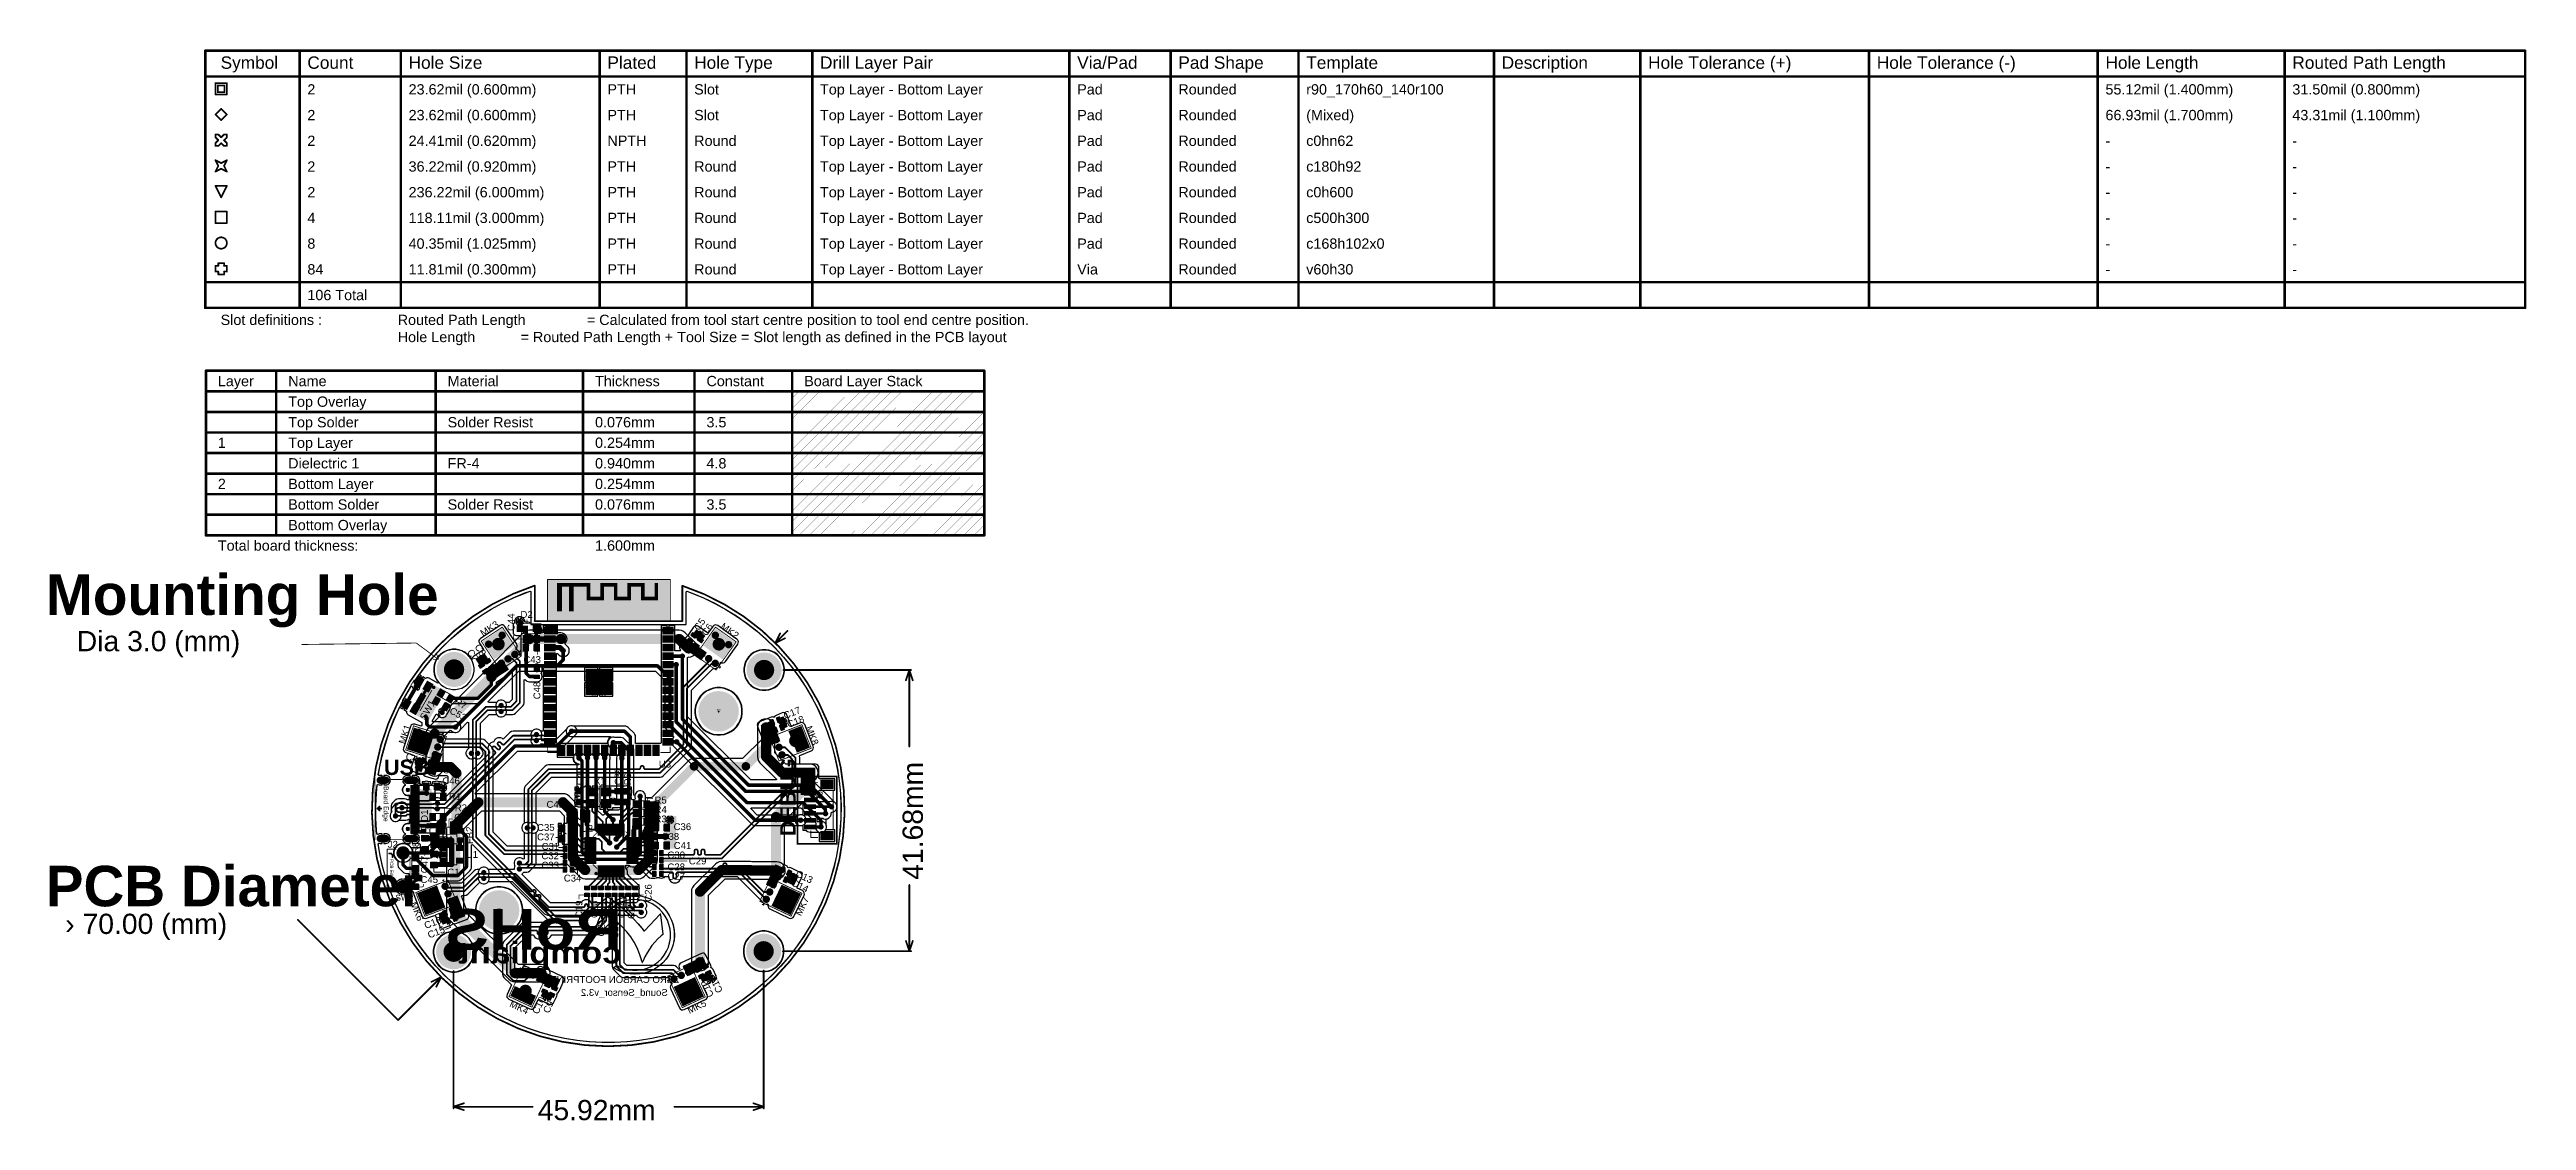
# Model space of a CAD drawing. Header units: inches. Extents: x -60 to 307, y -25 to 134.
import ezdxf

# ---------------------------------------------------------------- set-up
doc = ezdxf.new("R2010")
doc.units = ezdxf.units.IN
for name, color, linetype in [('BOARD OUTLINE', 216, 'Continuous'), ('Bottom Layer', 5, 'Continuous'), ('Bottom Overlay', 54, 'Continuous'), ('Bottom Solder', 6, 'Continuous'), ('DIMENSION', 6, 'Continuous'), ('Drill Drawing', 1, 'Continuous'), ('FABRICATION', 76, 'Continuous'), ('Keep-Out Layer', 6, 'Continuous'), ('Multi-Layer', 9, 'Continuous'), ('Pad Holes', 156, 'Continuous'), ('Top Layer', 1, 'Continuous'), ('Top Overlay', 2, 'Continuous'), ('Top Paste', 8, 'Continuous'), ('Top Solder', 216, 'Continuous'), ('Via Holes', 16, 'Continuous')]:
    doc.layers.add(name, color=color, linetype=linetype)
doc.styles.add('Arial', font='', dxfattribs={"height": 0.2})
doc.styles.add('Arial Black_Bold', font='', dxfattribs={"height": 0.2})
doc.styles.add('Arial_Bold', font='', dxfattribs={"height": 0.2})
doc.styles.get('Arial').set_extended_font_data('Arial')
doc.styles.get('Arial Black_Bold').set_extended_font_data('Arial Black', bold=True)
doc.styles.get('Arial_Bold').set_extended_font_data('Arial', bold=True)

msp = doc.modelspace()

# ---------------------------------------------------------------- texts
at = {"layer": 'Bottom Overlay', "text_generation_flag": 2}
for s, height, style, p in [('RoHS', 6, 'Arial Black_Bold', (24.93, 0.33)), ('compliant', 3.2, 'Arial Black_Bold', (24.86, -1.73)), ('ZERO CARBON FOOTPRINT', 1.016, 'Arial', (33.39, -4.62))]:
    msp.add_text(s, height=height, rotation=360, dxfattribs=dict(at, style=style)).set_placement(p)
at = {"layer": 'Bottom Overlay', "style": 'Arial', "text_generation_flag": 2}
msp.add_text('Sound_Sensor_v3.2', height=1.016, dxfattribs=at).set_placement((31.72, -6.53))
at = {"layer": 'DIMENSION'}
for s, height, style, p in [('Mounting Hole', 6, 'Arial_Bold', (-60.41, 49.92)), ('Dia 3.0 (mm)', 3, 'Arial', (-55.81, 44.54)), ('PCB Diameter', 6, 'Arial_Bold', (-60.41, 6.74)), ('› 70.00 (mm)', 3, 'Arial', (-57.52, 2.64)), ('45.92mm', 3, 'Arial', (12.46, -24.96))]:
    msp.add_text(s, height=height, dxfattribs=dict(at, style=style)).set_placement(p)
at = {"layer": 'DIMENSION', "style": 'Arial'}
msp.add_text('41.68mm', height=3, rotation=90, dxfattribs=at).set_placement((69.5, 10.67))
at = {"layer": 'Drill Drawing', "style": 'Arial'}
for s, height, p in [('Symbol', 1.829, (-34.51, 130.86)), ('Count', 1.829, (-21.66, 130.86)), ('Hole Size', 1.829, (-6.67, 130.86)), ('Plated', 1.829, (22.78, 130.86)), ('Hole Type', 1.829, (35.63, 130.86)), ('Drill Layer Pair', 1.8288, (54.27, 130.86)), ('Via/Pad', 1.829, (92.36, 130.86)), ('Pad Shape', 1.829, (107.34, 130.86)), ('Template', 1.829, (126.28, 130.86)), ('Description', 1.8288, (155.23, 130.86)), ('Hole Tolerance (+)', 1.8288, (176.92, 130.86)), ('Hole Tolerance (-)', 1.8288, (210.79, 130.86)), ('Hole Length', 1.8288, (244.66, 130.86)), ('Routed Path Length', 1.8288, (272.34, 130.86)), ('2', 1.52, (-21.66, 127.05)), ('23.62mil (0.600mm)', 1.524, (-6.67, 127.05)), ('PTH', 1.524, (22.78, 127.05)), ('Slot', 1.524, (35.63, 127.05)), ('Top Layer - Bottom Layer', 1.524, (54.27, 127.05)), ('Pad', 1.524, (92.36, 127.05)), ('Rounded', 1.524, (107.34, 127.05)), ('r90_170h60_140r100', 1.524, (126.28, 127.05)), ('55.12mil (1.400mm)', 1.524, (244.66, 127.05)), ('31.50mil (0.800mm)', 1.524, (272.34, 127.05)), ('2', 1.52, (-21.66, 123.24)), ('23.62mil (0.600mm)', 1.524, (-6.67, 123.24)), ('PTH', 1.524, (22.78, 123.24)), ('Slot', 1.524, (35.63, 123.24)), ('Top Layer - Bottom Layer', 1.524, (54.27, 123.24)), ('Pad', 1.524, (92.36, 123.24)), ('Rounded', 1.524, (107.34, 123.24)), ('(Mixed)', 1.524, (126.28, 123.24)), ('66.93mil (1.700mm)', 1.524, (244.66, 123.24)), ('43.31mil (1.100mm)', 1.524, (272.34, 123.24)), ('2', 1.52, (-21.66, 119.43)), ('24.41mil (0.620mm)', 1.524, (-6.67, 119.43)), ('NPTH', 1.524, (22.78, 119.43)), ('Round', 1.524, (35.63, 119.43)), ('Top Layer - Bottom Layer', 1.524, (54.27, 119.43)), ('Pad', 1.524, (92.36, 119.43)), ('Rounded', 1.524, (107.34, 119.43)), ('c0hn62', 1.524, (126.28, 119.43)), ('-', 1.52, (244.66, 119.43)), ('-', 1.52, (272.34, 119.43)), ('2', 1.52, (-21.66, 115.62)), ('36.22mil (0.920mm)', 1.524, (-6.67, 115.62)), ('PTH', 1.524, (22.78, 115.62)), ('Round', 1.524, (35.63, 115.62)), ('Top Layer - Bottom Layer', 1.524, (54.27, 115.62)), ('Pad', 1.524, (92.36, 115.62)), ('Rounded', 1.524, (107.34, 115.62)), ('c180h92', 1.524, (126.28, 115.62)), ('-', 1.52, (244.66, 115.62)), ('-', 1.52, (272.34, 115.62)), ('2', 1.52, (-21.66, 111.81)), ('236.22mil (6.000mm)', 1.524, (-6.67, 111.81)), ('PTH', 1.524, (22.78, 111.81)), ('Round', 1.524, (35.63, 111.81)), ('Top Layer - Bottom Layer', 1.524, (54.27, 111.81)), ('Pad', 1.524, (92.36, 111.81)), ('Rounded', 1.524, (107.34, 111.81)), ('c0h600', 1.524, (126.28, 111.81)), ('-', 1.52, (244.66, 111.81)), ('-', 1.52, (272.34, 111.81)), ('4', 1.52, (-21.66, 108)), ('118.11mil (3.000mm)', 1.524, (-6.67, 108)), ('PTH', 1.524, (22.78, 108)), ('Round', 1.524, (35.63, 108)), ('Top Layer - Bottom Layer', 1.524, (54.27, 108)), ('Pad', 1.524, (92.36, 108)), ('Rounded', 1.524, (107.34, 108)), ('c500h300', 1.524, (126.28, 108)), ('-', 1.52, (244.66, 108)), ('-', 1.52, (272.34, 108)), ('8', 1.52, (-21.66, 104.19)), ('40.35mil (1.025mm)', 1.524, (-6.67, 104.19)), ('PTH', 1.524, (22.78, 104.19)), ('Round', 1.524, (35.63, 104.19)), ('Top Layer - Bottom Layer', 1.524, (54.27, 104.19)), ('Pad', 1.524, (92.36, 104.19)), ('Rounded', 1.524, (107.34, 104.19)), ('c168h102x0', 1.524, (126.28, 104.19)), ('-', 1.52, (244.66, 104.19)), ('-', 1.52, (272.34, 104.19)), ('84', 1.524, (-21.66, 100.38)), ('11.81mil (0.300mm)', 1.524, (-6.67, 100.38)), ('PTH', 1.524, (22.78, 100.38)), ('Round', 1.524, (35.63, 100.38)), ('Top Layer - Bottom Layer', 1.524, (54.27, 100.38)), ('Via', 1.524, (92.36, 100.38)), ('Rounded', 1.524, (107.34, 100.38)), ('v60h30', 1.524, (126.28, 100.38)), ('-', 1.52, (244.66, 100.38)), ('-', 1.52, (272.34, 100.38)), ('106 Total', 1.524, (-21.66, 96.57)), ('Slot definitions :', 1.524, (-34.51, 92.89)), ('Routed Path Length', 1.524, (-8.28, 92.89)), ('Hole Length', 1.524, (-8.28, 90.35)), (' = Routed Path Length + Tool Size = Slot length as defined in the PCB layout', 1.524, (9.32, 90.35)), ('= Calculated from tool start centre position to tool end centre position.', 1.524, (19.73, 92.89))]:
    msp.add_text(s, height=height, dxfattribs=at).set_placement(p)
at = {"layer": 'FABRICATION', "style": 'Arial'}
for s, height, p in [('Layer', 1.524, (-34.92, 83.82)), ('Name', 1.524, (-24.5, 83.82)), ('Material', 1.524, (-0.89, 83.82)), ('Thickness', 1.524, (20.95, 83.82)), ('Constant', 1.524, (37.45, 83.82)), ('Board Layer Stack', 1.524, (51.93, 83.82)), ('Top Overlay', 1.524, (-24.5, 80.77)), ('Top Solder', 1.524, (-24.5, 77.72)), ('Solder Resist', 1.524, (-0.89, 77.72)), ('0.076mm', 1.524, (20.95, 77.72)), ('3.5', 1.524, (37.45, 77.72)), ('1', 1.52, (-34.92, 74.68)), ('Top Layer', 1.524, (-24.5, 74.68)), ('0.254mm', 1.524, (20.95, 74.68)), ('2', 1.52, (-34.92, 68.58)), ('Dielectric 1', 1.524, (-24.5, 71.63)), ('Bottom Layer', 1.524, (-24.5, 68.58)), ('FR-4', 1.524, (-0.89, 71.63)), ('0.940mm', 1.524, (20.95, 71.63)), ('0.254mm', 1.524, (20.95, 68.58)), ('4.8', 1.524, (37.45, 71.63)), ('Bottom Solder', 1.524, (-24.5, 65.53)), ('Solder Resist', 1.524, (-0.89, 65.53)), ('0.076mm', 1.524, (20.95, 65.53)), ('3.5', 1.524, (37.45, 65.53)), ('Bottom Overlay', 1.524, (-24.5, 62.48)), ('Total board thickness:', 1.524, (-34.92, 59.44)), ('1.600mm', 1.524, (20.95, 59.44))]:
    msp.add_text(s, height=height, dxfattribs=at).set_placement(p)
at = {"layer": 'Top Overlay'}
for s, height, rotation, style, p in [('MK3', 1.016, 33.5, 'Arial', (4.37, 46.67)), ('C44', 1.016, 90, 'Arial', (9.02, 47.54)), ('C5', 1.016, 54.5, 'Arial', (36.32, 47.5)), ('C6', 1.016, 54.5, 'Arial', (37.46, 46.71)), ('MK2', 1.016, 324.5, 'Arial', (39.42, 48)), ('C7', 1.016, 303.5, 'Arial', (1.93, 44.42)), ('C8', 1.016, 303.5, 'Arial', (3.05, 45.2)), ('SW1', 1.016, 60, 'Arial', (-4.19, 34.25)), ('R7', 1.016, 330, 'Arial', (0.03, 36.79)), ('C48', 1.016, 90, 'Arial', (12.85, 37.42)), ('MK1', 1.016, 72, 'Arial', (-7.2, 30.69)), ('C53', 1.016, 330, 'Arial', (-0.72, 35.44)), ('C17', 1.016, 21.5, 'Arial', (49.09, 34.47)), ('C18', 1.016, 21.5, 'Arial', (49.63, 33.16)), ('MK8', 1.016, 291.5, 'Arial', (52.1, 33.23)), ('C4', 1.016, 342, 'Arial', (-7.21, 28.58)), ('USB', 2.286, 360, 'Arial_Bold', (-10.31, 26.2)), ('C40', 1.016, 90, 'Arial', (19.18, 24.68)), ('C39', 1.016, 90, 'Arial', (24.89, 24.68)), ('R6', 1.016, 90, 'Arial', (26.29, 24.68)), ('DEBUG', 2.286, 90, 'Arial_Bold', (50.66, 17.13)), ('D1', 1.016, 90, 'Arial', (-3.81, 19.26)), ('FB2', 1.016, 90, 'Arial', (2.87, 15.95)), ('R8', 0.889, 90, 'Arial', (-5.19, 14.63)), ('C47', 1.016, 90, 'Arial', (-3.81, 11.63)), ('C13', 1.016, 334.5, 'Arial', (50.55, 11.21)), ('MK6', 1.016, 292, 'Arial', (-6.41, 7.16)), ('C19', 1.016, 90, 'Arial', (19.08, 5)), ('C20', 1.016, 90, 'Arial', (21.34, 5)), ('C22', 1.016, 90, 'Arial', (23.37, 5)), ('C24', 1.016, 90, 'Arial', (25.4, 5)), ('C25', 1.016, 90, 'Arial', (26.8, 4.87)), ('C26', 1.016, 90, 'Arial', (29.34, 7.41)), ('C14', 1.016, 334.5, 'Arial', (49.92, 9.87)), ('MK7', 1.016, 64.5, 'Arial', (51.44, 5.22)), ('C16', 1.016, 21, 'Arial', (-4.12, 3.37)), ('C15', 1.016, 21, 'Arial', (-3.61, 1.97)), ('C21', 1.016, 90, 'Arial', (22.38, 2.27)), ('C23', 1.016, 90, 'Arial', (24.41, 1.95)), ('C11', 1.016, 115, 'Arial', (39.9, -5.81)), ('MK4', 1.016, 335, 'Arial', (8.18, -8.08)), ('C10', 1.016, 65, 'Arial', (12.51, -9.34)), ('C9', 1.016, 65, 'Arial', (14.11, -9.21)), ('MK5', 1.016, 25, 'Arial', (34.91, -9.21)), ('C12', 1.016, 115, 'Arial', (38.57, -6.46))]:
    msp.add_text(s, height=height, rotation=rotation, dxfattribs=dict(at, style=style)).set_placement(p)
at = {"layer": 'Top Overlay', "style": 'Arial'}
for s, height, p in [('D2', 1.016, (9.9, 49.48)), ('C43', 1.016, (10.33, 42.8)), ('C46', 1.016, (-1.68, 24.82)), ('C3', 1.016, (-1.63, 26.44)), ('X1', 1.016, (20.79, 24.77)), ('U3', 1.016, (30.4, 27.31)), ('R1', 1.016, (-0.68, 22.48)), ('C42', 1.016, (13.76, 21.34)), ('R5', 1.016, (29.76, 21.97)), ('J3', 1.016, (53.26, 22.7)), ('C2', 1.016, (0.09, 19.43)), ('R2', 1.016, (0.17, 20.83)), ('C35', 1.016, (12.36, 17.91)), ('U2', 1.016, (18.84, 17.78)), ('R4', 1.016, (29.76, 20.57)), ('R3', 1.016, (29.76, 19.18)), ('C36', 1.016, (32.58, 18.03)), ('J2', 1.016, (-9.76, 15.42)), ('FB1', 0.889, (-2.31, 16.24)), ('U1', 1.016, (1.81, 13.92)), ('C37', 1.016, (12.36, 16.51)), ('C32', 1.016, (13, 13.72)), ('C31', 1.016, (13.04, 15.11)), ('C38', 1.016, (30.8, 16.59)), ('C30', 1.016, (31.67, 13.84)), ('C41', 1.016, (32.6, 15.24)), ('C45', 1.016, (-4.91, 10.19)), ('C1', 1.016, (-0.93, 11.3)), ('C33', 1.016, (13, 12.32)), ('C34', 1.016, (16.32, 10.41)), ('C28', 1.016, (31.67, 12.07)), ('C27', 1.016, (31.67, 10.67)), ('C29', 1.016, (34.84, 12.95)), ('SW2', 0.889, (-8.63, 7.56))]:
    msp.add_text(s, height=height, dxfattribs=at).set_placement(p)

# ---------------------------------------------------------------- blocks, each defined once
blk = doc.blocks.new('C___0402_1')
at = {"layer": 'Top Layer'}
for points in [[(-0.7, -0.32), (-0.7, 0.32), (-0.24, 0.32), (-0.24, -0.32)], [(0.24, -0.32), (0.24, 0.32), (0.7, 0.32), (0.7, -0.32)]]:
    blk.add_hatch(color=1, dxfattribs=at).paths.add_polyline_path(points)
at = {"layer": 'Top Paste'}
for points in [[(-0.7, -0.32), (-0.7, 0.32), (-0.24, 0.32), (-0.24, -0.32)], [(0.24, -0.32), (0.24, 0.32), (0.7, 0.32), (0.7, -0.32)]]:
    blk.add_hatch(color=8, dxfattribs=at).paths.add_polyline_path(points)
at = {"layer": 'Top Solder'}
for points in [[(-0.76, -0.38), (-0.76, 0.38), (-0.18, 0.38), (-0.18, -0.38)], [(0.18, -0.38), (0.18, 0.38), (0.76, 0.38), (0.76, -0.38)]]:
    blk.add_hatch(color=216, dxfattribs=at).paths.add_polyline_path(points)
at = {"layer": 'Top Overlay', "const_width": 0.127}
for points in [[(-0.79, 0.41), (-0.79, -0.41)], [(-0.79, 0.41), (-0.28, 0.41)], [(0.28, 0.41), (0.79, 0.41)], [(0.79, 0.41), (0.79, -0.41)], [(-0.79, -0.41), (-0.28, -0.41)], [(0.28, -0.41), (0.79, -0.41)]]:
    blk.add_lwpolyline(points, dxfattribs=at)
at = {"layer": 'Top Overlay', "const_width": 0.0635}
for points in [[(-0.82, 0.41, 1), (-0.76, 0.41, 1)], [(-0.82, 0.41, 1), (-0.76, 0.41, 1)], [(-0.31, 0.41, 1), (-0.25, 0.41, 1)], [(0.25, 0.41, 1), (0.31, 0.41, 1)], [(0.76, 0.41, 1), (0.82, 0.41, 1)], [(0.76, 0.41, 1), (0.82, 0.41, 1)], [(-0.82, -0.41, 1), (-0.76, -0.41, 1)], [(-0.82, -0.41, 1), (-0.76, -0.41, 1)], [(-0.31, -0.41, 1), (-0.25, -0.41, 1)], [(0.25, -0.41, 1), (0.31, -0.41, 1)], [(0.76, -0.41, 1), (0.82, -0.41, 1)], [(0.76, -0.41, 1), (0.82, -0.41, 1)]]:
    blk.add_lwpolyline(points, format="xyb", close=True, dxfattribs=at)
blk = doc.blocks.new('K2_1101DF_C4DW_01_2')
at = {"layer": 'Bottom Layer'}
h = blk.add_hatch(color=5, dxfattribs=at)
edge = h.paths.add_edge_path()
edge.add_arc((-2.5, 0), 0.9, 0, 360)
h = blk.add_hatch(color=5, dxfattribs=at)
edge = h.paths.add_edge_path()
edge.add_arc((2.5, 0), 0.9, 0, 360)
at = {"layer": 'Bottom Solder'}
h = blk.add_hatch(color=6, dxfattribs=at)
edge = h.paths.add_edge_path()
edge.add_arc((-2.5, 0), 1, 0, 360)
h = blk.add_hatch(color=6, dxfattribs=at)
edge = h.paths.add_edge_path()
edge.add_arc((2.5, 0), 1, 0, 360)
at = {"layer": 'Multi-Layer'}
h = blk.add_hatch(color=9, dxfattribs=at)
edge = h.paths.add_edge_path()
edge.add_arc((-2.5, 0), 0.9, 0, 360)
h = blk.add_hatch(color=9, dxfattribs=at)
edge = h.paths.add_edge_path()
edge.add_arc((2.5, 0), 0.9, 0, 360)
at = {"layer": 'Pad Holes'}
h = blk.add_hatch(color=7, dxfattribs=at)
edge = h.paths.add_edge_path()
edge.add_arc((-2.5, 0), 0.46, 0, 360)
h = blk.add_hatch(color=7, dxfattribs=at)
edge = h.paths.add_edge_path()
edge.add_arc((2.5, 0), 0.46, 0, 360)
at = {"layer": 'Top Layer'}
h = blk.add_hatch(color=1, dxfattribs=at)
edge = h.paths.add_edge_path()
edge.add_arc((-2.5, 0), 0.9, 0, 360)
h = blk.add_hatch(color=1, dxfattribs=at)
edge = h.paths.add_edge_path()
edge.add_arc((2.5, 0), 0.9, 0, 360)
at = {"layer": 'Top Solder'}
h = blk.add_hatch(color=216, dxfattribs=at)
edge = h.paths.add_edge_path()
edge.add_arc((-2.5, 0), 1, 0, 360)
h = blk.add_hatch(color=216, dxfattribs=at)
edge = h.paths.add_edge_path()
edge.add_arc((2.5, 0), 1, 0, 360)
at = {"layer": 'Top Overlay'}
for points, const_width in [([(1.96, 1.02), (-1.98, 1.02)], 0.127), ([(-3.05, -2.36), (-3.05, -1.04)], 0.127), ([(3.05, -2.36), (-3.05, -2.36)], 0.127), ([(-2.41, -1.78), (-2.21, -1.57)], 0.254), ([(-2.41, -2.08), (-2.41, -1.78)], 0.254), ([(-1.85, -1.57), (-2.21, -1.57)], 0.254), ([(3.05, -2.36), (3.05, -1.04)], 0.127)]:
    blk.add_lwpolyline(points, dxfattribs=dict(at, const_width=const_width))
for points, const_width in [([(-2.01, 1.02, 1), (-1.95, 1.02, 1)], 0.0635), ([(1.92, 1.02, 1), (1.99, 1.02, 1)], 0.0635), ([(-3.08, -1.04, 1), (-3.02, -1.04, 1)], 0.0635), ([(-3.08, -2.36, 1), (-3.02, -2.36, 1)], 0.0635), ([(-3.08, -2.36, 1), (-3.02, -2.36, 1)], 0.0635), ([(-2.48, -1.78, 1), (-2.35, -1.78, 1)], 0.127), ([(-2.48, -1.78, 1), (-2.35, -1.78, 1)], 0.127), ([(-2.48, -2.08, 1), (-2.35, -2.08, 1)], 0.127), ([(-2.27, -1.57, 1), (-2.15, -1.57, 1)], 0.127), ([(-2.27, -1.57, 1), (-2.15, -1.57, 1)], 0.127), ([(-1.92, -1.57, 1), (-1.79, -1.57, 1)], 0.127), ([(3.02, -1.04, 1), (3.08, -1.04, 1)], 0.0635), ([(3.02, -2.36, 1), (3.08, -2.36, 1)], 0.0635), ([(3.02, -2.36, 1), (3.08, -2.36, 1)], 0.0635)]:
    blk.add_lwpolyline(points, format="xyb", close=True, dxfattribs=dict(at, const_width=const_width))
at = {"layer": 'Top Overlay', "style": 'Arial'}
blk.add_text('PCB Edge', height=0.5, dxfattribs=at).set_placement((-1.63, -1.95))
blk = doc.blocks.new('R___0603_3')
at = {"layer": 'Top Layer'}
for points in [[(-0.381, 0.4445), (-0.381, -0.4445), (-1.143, -0.4445), (-1.143, 0.4445)], [(1.143, 0.4445), (1.143, -0.4445), (0.381, -0.4445), (0.381, 0.4445)]]:
    blk.add_hatch(color=1, dxfattribs=at).paths.add_polyline_path(points)
at = {"layer": 'Top Paste'}
for points in [[(-0.381, 0.4445), (-0.381, -0.4445), (-1.143, -0.4445), (-1.143, 0.4445)], [(1.143, 0.4445), (1.143, -0.4445), (0.381, -0.4445), (0.381, 0.4445)]]:
    blk.add_hatch(color=8, dxfattribs=at).paths.add_polyline_path(points)
at = {"layer": 'Top Solder'}
for points in [[(-0.2794, 0.5461), (-0.2794, -0.5461), (-1.2446, -0.5461), (-1.2446, 0.5461)], [(1.2446, 0.5461), (1.2446, -0.5461), (0.2794, -0.5461), (0.2794, 0.5461)]]:
    blk.add_hatch(color=216, dxfattribs=at).paths.add_polyline_path(points)
at = {"layer": 'Top Overlay', "const_width": 0.127}
for points in [[(-1.2192, 0.5334), (-1.2192, -0.5334)], [(-1.2192, 0.5334), (1.2192, 0.5334)], [(1.2192, 0.5334), (1.2192, -0.5334)], [(-1.2192, -0.5334), (1.2192, -0.5334)]]:
    blk.add_lwpolyline(points, dxfattribs=at)
at = {"layer": 'Top Overlay', "const_width": 0.0635}
for points in [[(-1.25095, 0.5334, 1), (-1.18745, 0.5334, 1)], [(-1.25095, 0.5334, 1), (-1.18745, 0.5334, 1)], [(1.18745, 0.5334, 1), (1.25095, 0.5334, 1)], [(1.18745, 0.5334, 1), (1.25095, 0.5334, 1)], [(-1.25095, -0.5334, 1), (-1.18745, -0.5334, 1)], [(-1.25095, -0.5334, 1), (-1.18745, -0.5334, 1)], [(1.18745, -0.5334, 1), (1.25095, -0.5334, 1)], [(1.18745, -0.5334, 1), (1.25095, -0.5334, 1)]]:
    blk.add_lwpolyline(points, format="xyb", close=True, dxfattribs=at)
blk = doc.blocks.new('C___0603_4')
at = {"layer": 'Top Layer'}
for points in [[(-0.38, 0.44), (-0.38, -0.44), (-1.14, -0.44), (-1.14, 0.44)], [(1.14, 0.44), (1.14, -0.44), (0.38, -0.44), (0.38, 0.44)]]:
    blk.add_hatch(color=1, dxfattribs=at).paths.add_polyline_path(points)
at = {"layer": 'Top Paste'}
for points in [[(-0.38, 0.44), (-0.38, -0.44), (-1.14, -0.44), (-1.14, 0.44)], [(1.14, 0.44), (1.14, -0.44), (0.38, -0.44), (0.38, 0.44)]]:
    blk.add_hatch(color=8, dxfattribs=at).paths.add_polyline_path(points)
at = {"layer": 'Top Solder'}
for points in [[(-0.32, 0.5), (-0.32, -0.5), (-1.2, -0.5), (-1.2, 0.5)], [(1.2, 0.5), (1.2, -0.5), (0.32, -0.5), (0.32, 0.5)]]:
    blk.add_hatch(color=216, dxfattribs=at).paths.add_polyline_path(points)
at = {"layer": 'Top Overlay', "const_width": 0.127}
for points in [[(-1.24, -0.53), (-1.24, 0.53)], [(-0.46, 0.53), (-1.24, 0.53)], [(1.24, 0.53), (0.46, 0.53)], [(1.24, -0.53), (1.24, 0.53)], [(-0.46, -0.53), (-1.24, -0.53)], [(1.24, -0.53), (0.46, -0.53)]]:
    blk.add_lwpolyline(points, dxfattribs=at)
at = {"layer": 'Top Overlay', "const_width": 0.0635}
for points in [[(-1.28, 0.53, 1), (-1.21, 0.53, 1)], [(-1.28, 0.53, 1), (-1.21, 0.53, 1)], [(-0.49, 0.53, 1), (-0.43, 0.53, 1)], [(0.43, 0.53, 1), (0.49, 0.53, 1)], [(1.21, 0.53, 1), (1.28, 0.53, 1)], [(1.21, 0.53, 1), (1.28, 0.53, 1)], [(-1.28, -0.53, 1), (-1.21, -0.53, 1)], [(-1.28, -0.53, 1), (-1.21, -0.53, 1)], [(-0.49, -0.53, 1), (-0.43, -0.53, 1)], [(0.43, -0.53, 1), (0.49, -0.53, 1)], [(1.21, -0.53, 1), (1.28, -0.53, 1)], [(1.21, -0.53, 1), (1.28, -0.53, 1)]]:
    blk.add_lwpolyline(points, format="xyb", close=True, dxfattribs=at)
blk = doc.blocks.new('C___0603_5')
at = {"layer": 'Top Layer'}
for points in [[(-0.38, 0.44), (-0.38, -0.44), (-1.14, -0.44), (-1.14, 0.44)], [(1.14, 0.44), (1.14, -0.44), (0.38, -0.44), (0.38, 0.44)]]:
    blk.add_hatch(color=1, dxfattribs=at).paths.add_polyline_path(points)
at = {"layer": 'Top Paste'}
for points in [[(-0.38, 0.44), (-0.38, -0.44), (-1.14, -0.44), (-1.14, 0.44)], [(1.14, 0.44), (1.14, -0.44), (0.38, -0.44), (0.38, 0.44)]]:
    blk.add_hatch(color=8, dxfattribs=at).paths.add_polyline_path(points)
at = {"layer": 'Top Solder'}
for points in [[(-0.32, 0.5), (-0.32, -0.5), (-1.2, -0.5), (-1.2, 0.5)], [(1.2, 0.5), (1.2, -0.5), (0.32, -0.5), (0.32, 0.5)]]:
    blk.add_hatch(color=216, dxfattribs=at).paths.add_polyline_path(points)
at = {"layer": 'Top Overlay', "const_width": 0.127}
for points in [[(-1.24, 0.53), (-0.46, 0.53)], [(-1.24, -0.53), (-1.24, 0.53)], [(0.46, 0.53), (1.24, 0.53)], [(1.24, -0.53), (1.24, 0.53)], [(-1.24, -0.53), (-0.46, -0.53)], [(0.46, -0.53), (1.24, -0.53)]]:
    blk.add_lwpolyline(points, dxfattribs=at)
at = {"layer": 'Top Overlay', "const_width": 0.0635}
for points in [[(-1.28, 0.53, 1), (-1.21, 0.53, 1)], [(-1.28, 0.53, 1), (-1.21, 0.53, 1)], [(-0.49, 0.53, 1), (-0.43, 0.53, 1)], [(0.43, 0.53, 1), (0.49, 0.53, 1)], [(1.21, 0.53, 1), (1.28, 0.53, 1)], [(1.21, 0.53, 1), (1.28, 0.53, 1)], [(-1.28, -0.53, 1), (-1.21, -0.53, 1)], [(-1.28, -0.53, 1), (-1.21, -0.53, 1)], [(-0.49, -0.53, 1), (-0.43, -0.53, 1)], [(0.43, -0.53, 1), (0.49, -0.53, 1)], [(1.21, -0.53, 1), (1.28, -0.53, 1)], [(1.21, -0.53, 1), (1.28, -0.53, 1)]]:
    blk.add_lwpolyline(points, format="xyb", close=True, dxfattribs=at)
blk = doc.blocks.new('C___0603_6')
at = {"layer": 'Top Layer'}
for points in [[(-0.38, 0.44), (-0.38, -0.44), (-1.14, -0.44), (-1.14, 0.44)], [(1.14, 0.44), (1.14, -0.44), (0.38, -0.44), (0.38, 0.44)]]:
    blk.add_hatch(color=1, dxfattribs=at).paths.add_polyline_path(points)
at = {"layer": 'Top Paste'}
for points in [[(-0.38, 0.44), (-0.38, -0.44), (-1.14, -0.44), (-1.14, 0.44)], [(1.14, 0.44), (1.14, -0.44), (0.38, -0.44), (0.38, 0.44)]]:
    blk.add_hatch(color=8, dxfattribs=at).paths.add_polyline_path(points)
at = {"layer": 'Top Solder'}
for points in [[(-0.32, 0.5), (-0.32, -0.5), (-1.2, -0.5), (-1.2, 0.5)], [(1.2, 0.5), (1.2, -0.5), (0.32, -0.5), (0.32, 0.5)]]:
    blk.add_hatch(color=216, dxfattribs=at).paths.add_polyline_path(points)
at = {"layer": 'Top Overlay', "const_width": 0.127}
for points in [[(-1.24, 0.53), (-1.24, -0.53)], [(-1.24, 0.53), (-0.46, 0.53)], [(0.46, 0.53), (1.24, 0.53)], [(1.24, 0.53), (1.24, -0.53)], [(-1.24, -0.53), (-0.46, -0.53)], [(0.46, -0.53), (1.24, -0.53)]]:
    blk.add_lwpolyline(points, dxfattribs=at)
at = {"layer": 'Top Overlay', "const_width": 0.0635}
for points in [[(-1.28, 0.53, 1), (-1.21, 0.53, 1)], [(-1.28, 0.53, 1), (-1.21, 0.53, 1)], [(-0.49, 0.53, 1), (-0.43, 0.53, 1)], [(0.43, 0.53, 1), (0.49, 0.53, 1)], [(1.21, 0.53, 1), (1.28, 0.53, 1)], [(1.21, 0.53, 1), (1.28, 0.53, 1)], [(-1.28, -0.53, 1), (-1.21, -0.53, 1)], [(-1.28, -0.53, 1), (-1.21, -0.53, 1)], [(-0.49, -0.53, 1), (-0.43, -0.53, 1)], [(0.43, -0.53, 1), (0.49, -0.53, 1)], [(1.21, -0.53, 1), (1.28, -0.53, 1)], [(1.21, -0.53, 1), (1.28, -0.53, 1)]]:
    blk.add_lwpolyline(points, format="xyb", close=True, dxfattribs=at)
blk = doc.blocks.new('SOD_323_7')
at = {"layer": 'Top Layer'}
for points in [[(-0.75, -0.45), (-1.55, -0.45), (-1.55, 0.45), (-0.75, 0.45)], [(1.55, -0.45), (0.75, -0.45), (0.75, 0.45), (1.55, 0.45)]]:
    blk.add_hatch(color=1, dxfattribs=at).paths.add_polyline_path(points)
at = {"layer": 'Top Overlay'}
for points in [[(-2.01, 0.48), (-0.91, 0.48), (-0.91, 0.79), (-2.01, 0.79)], [(-2.01, -0.51), (-1.57, -0.51), (-1.57, 0.51), (-2.01, 0.51)], [(-2.01, -0.79), (-0.91, -0.79), (-0.91, -0.48), (-2.01, -0.48)]]:
    blk.add_hatch(color=2, dxfattribs=at).paths.add_polyline_path(points)
at = {"layer": 'Top Paste'}
for points in [[(-0.75, -0.45), (-1.55, -0.45), (-1.55, 0.45), (-0.75, 0.45)], [(1.55, -0.45), (0.75, -0.45), (0.75, 0.45), (1.55, 0.45)]]:
    blk.add_hatch(color=8, dxfattribs=at).paths.add_polyline_path(points)
at = {"layer": 'Top Solder'}
for points in [[(-0.69, -0.51), (-1.61, -0.51), (-1.61, 0.51), (-0.69, 0.51)], [(1.61, -0.51), (0.69, -0.51), (0.69, 0.51), (1.61, 0.51)]]:
    blk.add_hatch(color=216, dxfattribs=at).paths.add_polyline_path(points)
at = {"layer": 'Top Overlay', "const_width": 0.127}
for points in [[(0.94, 0.74), (-0.91, 0.74)], [(0.94, 0.74), (0.94, 0.56)], [(0.94, -0.74), (-0.91, -0.74)], [(0.94, -0.56), (0.94, -0.74)]]:
    blk.add_lwpolyline(points, dxfattribs=at)
at = {"layer": 'Top Overlay', "const_width": 0.0635}
for points in [[(-0.95, 0.74, 1), (-0.88, 0.74, 1)], [(0.91, 0.74, 1), (0.97, 0.74, 1)], [(0.91, 0.74, 1), (0.97, 0.74, 1)], [(0.91, 0.56, 1), (0.97, 0.56, 1)], [(-0.95, -0.74, 1), (-0.88, -0.74, 1)], [(0.91, -0.56, 1), (0.97, -0.56, 1)], [(0.91, -0.74, 1), (0.97, -0.74, 1)], [(0.91, -0.74, 1), (0.97, -0.74, 1)]]:
    blk.add_lwpolyline(points, format="xyb", close=True, dxfattribs=at)
blk = doc.blocks.new('IND_0603__1608_M_______8')
at = {"layer": 'Top Layer'}
for points in [[(-1, 0.4), (-0.4, 0.4), (-0.4, -0.4), (-1, -0.4)], [(0.4, 0.4), (1, 0.4), (1, -0.4), (0.4, -0.4)]]:
    blk.add_hatch(color=1, dxfattribs=at).paths.add_polyline_path(points)
at = {"layer": 'Top Paste'}
for points in [[(-1, 0.4), (-0.4, 0.4), (-0.4, -0.4), (-1, -0.4)], [(0.4, 0.4), (1, 0.4), (1, -0.4), (0.4, -0.4)]]:
    blk.add_hatch(color=8, dxfattribs=at).paths.add_polyline_path(points)
at = {"layer": 'Top Solder'}
for points in [[(-1.1, 0.5), (-0.3, 0.5), (-0.3, -0.5), (-1.1, -0.5)], [(0.3, 0.5), (1.1, 0.5), (1.1, -0.5), (0.3, -0.5)]]:
    blk.add_hatch(color=216, dxfattribs=at).paths.add_polyline_path(points)
at = {"layer": 'Top Overlay', "const_width": 0.127}
for points in [[(0.23, 0.46), (-0.2, 0.46)], [(0.23, -0.46), (-0.2, -0.46)]]:
    blk.add_lwpolyline(points, dxfattribs=at)
at = {"layer": 'Top Overlay', "const_width": 0.0635}
for points in [[(-0.23, 0.46, 1), (-0.17, 0.46, 1)], [(0.2, 0.46, 1), (0.26, 0.46, 1)], [(-0.23, -0.46, 1), (-0.17, -0.46, 1)], [(0.2, -0.46, 1), (0.26, -0.46, 1)]]:
    blk.add_lwpolyline(points, format="xyb", close=True, dxfattribs=at)
blk = doc.blocks.new('3TJ481920NYLBC_9')
at = {"layer": 'Top Layer'}
for points in [[(-1.8, 1.45), (-0.4, 1.45), (-0.4, 0.25), (-1.8, 0.25)], [(0.4, 1.45), (1.8, 1.45), (1.8, 0.25), (0.4, 0.25)], [(-1.8, -0.25), (-0.4, -0.25), (-0.4, -1.45), (-1.8, -1.45)], [(0.4, -0.25), (1.8, -0.25), (1.8, -1.45), (0.4, -1.45)]]:
    blk.add_hatch(color=1, dxfattribs=at).paths.add_polyline_path(points)
at = {"layer": 'Top Paste'}
for points in [[(-1.8, 1.45), (-0.4, 1.45), (-0.4, 0.25), (-1.8, 0.25)], [(0.4, 1.45), (1.8, 1.45), (1.8, 0.25), (0.4, 0.25)], [(-1.8, -0.25), (-0.4, -0.25), (-0.4, -1.45), (-1.8, -1.45)], [(0.4, -0.25), (1.8, -0.25), (1.8, -1.45), (0.4, -1.45)]]:
    blk.add_hatch(color=8, dxfattribs=at).paths.add_polyline_path(points)
at = {"layer": 'Top Solder'}
for points in [[(-1.87, 1.52), (-0.33, 1.52), (-0.33, 0.18), (-1.87, 0.18)], [(0.33, 1.52), (1.87, 1.52), (1.87, 0.18), (0.33, 0.18)], [(-1.87, -0.18), (-0.33, -0.18), (-0.33, -1.52), (-1.87, -1.52)], [(0.33, -0.18), (1.87, -0.18), (1.87, -1.52), (0.33, -1.52)]]:
    blk.add_hatch(color=216, dxfattribs=at).paths.add_polyline_path(points)
at = {"layer": 'Top Overlay', "const_width": 0.127}
for points in [[(-1.65, 0.1), (-1.65, -0.05)], [(0.2, 1.3), (-0.2, 1.3)], [(1.65, 0.1), (1.65, -0.05)], [(0.2, -1.3), (-0.2, -1.3)]]:
    blk.add_lwpolyline(points, dxfattribs=at)
at = {"layer": 'Top Overlay'}
for points, const_width in [([(-1.68, 0.1, 1), (-1.62, 0.1, 1)], 0.0635), ([(-1.68, -0.05, 1), (-1.62, -0.05, 1)], 0.0635), ([(-0.23, 1.3, 1), (-0.17, 1.3, 1)], 0.0635), ([(0.17, 1.3, 1), (0.23, 1.3, 1)], 0.0635), ([(1.62, 0.1, 1), (1.68, 0.1, 1)], 0.0635), ([(1.62, -0.05, 1), (1.68, -0.05, 1)], 0.0635), ([(-1.98, -0.94, 1), (-2.14, -0.94, 1)], 0.254), ([(-2.2, -0.94, 1), (-2.07, -0.94, 1)], 0.127), ([(-2.04, -0.94, 1), (-1.91, -0.94, 1)], 0.127), ([(-0.23, -1.3, 1), (-0.17, -1.3, 1)], 0.0635), ([(0.17, -1.3, 1), (0.23, -1.3, 1)], 0.0635)]:
    blk.add_lwpolyline(points, format="xyb", close=True, dxfattribs=dict(at, const_width=const_width))
blk = doc.blocks.new('41_SMD_M______10')
at = {"layer": 'Keep-Out Layer'}
blk.add_hatch(color=6, dxfattribs=at).paths.add_polyline_path([(-9.04, 10.29), (9.04, 10.29), (9.04, 16.38), (-9.04, 16.38)])
at = {"layer": 'Top Layer'}
for points in [[(-9.5, 9.33), (-8, 9.33), (-8, 8.43), (-9.5, 8.43)], [(-9.5, 8.06), (-8, 8.06), (-8, 7.16), (-9.5, 7.16)], [(8, 9.33), (9.5, 9.33), (9.5, 8.43), (8, 8.43)], [(8, 8.06), (9.5, 8.06), (9.5, 7.16), (8, 7.16)], [(-9.5, 6.79), (-8, 6.79), (-8, 5.89), (-9.5, 5.89)], [(-9.5, 5.52), (-8, 5.52), (-8, 4.62), (-9.5, 4.62)], [(-9.5, 4.25), (-8, 4.25), (-8, 3.35), (-9.5, 3.35)], [(8, 6.79), (9.5, 6.79), (9.5, 5.89), (8, 5.89)], [(8, 5.52), (9.5, 5.52), (9.5, 4.62), (8, 4.62)], [(8, 4.25), (9.5, 4.25), (9.5, 3.35), (8, 3.35)], [(-9.5, 2.98), (-8, 2.98), (-8, 2.08), (-9.5, 2.08)], [(-9.5, 1.71), (-8, 1.71), (-8, 0.81), (-9.5, 0.81)], [(-9.5, 0.44), (-8, 0.44), (-8, -0.46), (-9.5, -0.46)], [(-3.35, 3.11), (0.35, 3.11), (0.35, -0.59), (-3.35, -0.59)], [(8, 2.98), (9.5, 2.98), (9.5, 2.08), (8, 2.08)], [(8, 1.71), (9.5, 1.71), (9.5, 0.81), (8, 0.81)], [(8, 0.44), (9.5, 0.44), (9.5, -0.46), (8, -0.46)], [(-9.5, -0.83), (-8, -0.83), (-8, -1.73), (-9.5, -1.73)], [(-9.5, -2.1), (-8, -2.1), (-8, -3), (-9.5, -3)], [(-9.5, -3.37), (-8, -3.37), (-8, -4.27), (-9.5, -4.27)], [(8, -0.83), (9.5, -0.83), (9.5, -1.73), (8, -1.73)], [(8, -2.1), (9.5, -2.1), (9.5, -3), (8, -3)], [(8, -3.37), (9.5, -3.37), (9.5, -4.27), (8, -4.27)], [(-9.5, -4.64), (-8, -4.64), (-8, -5.54), (-9.5, -5.54)], [(-9.5, -5.91), (-8, -5.91), (-8, -6.81), (-9.5, -6.81)], [(-9.5, -7.18), (-8, -7.18), (-8, -8.08), (-9.5, -8.08)], [(8, -4.64), (9.5, -4.64), (9.5, -5.54), (8, -5.54)], [(8, -5.91), (9.5, -5.91), (9.5, -6.81), (8, -6.81)], [(8, -7.18), (9.5, -7.18), (9.5, -8.08), (8, -8.08)], [(-7.43, -9.63), (-7.43, -8.13), (-6.53, -8.13), (-6.53, -9.63)], [(-6.16, -9.63), (-6.16, -8.13), (-5.26, -8.13), (-5.26, -9.63)], [(-4.89, -9.63), (-4.89, -8.13), (-3.99, -8.13), (-3.99, -9.63)], [(-3.62, -9.63), (-3.62, -8.13), (-2.72, -8.13), (-2.72, -9.63)], [(-2.35, -9.63), (-2.35, -8.13), (-1.45, -8.13), (-1.45, -9.63)], [(-1.08, -9.63), (-1.08, -8.13), (-0.18, -8.13), (-0.18, -9.63)], [(0.19, -9.63), (0.19, -8.13), (1.09, -8.13), (1.09, -9.63)], [(1.46, -9.63), (1.46, -8.13), (2.36, -8.13), (2.36, -9.63)], [(2.73, -9.63), (2.73, -8.13), (3.63, -8.13), (3.63, -9.63)], [(4, -9.63), (4, -8.13), (4.9, -8.13), (4.9, -9.63)], [(5.27, -9.63), (5.27, -8.13), (6.17, -8.13), (6.17, -9.63)], [(6.54, -9.63), (6.54, -8.13), (7.44, -8.13), (7.44, -9.63)]]:
    blk.add_hatch(color=1, dxfattribs=at).paths.add_polyline_path(points)
at = {"layer": 'Top Overlay'}
for points in [[(-7.67, 11.73), (-6.96, 11.73), (-6.96, 15.9), (-7.67, 15.9)], [(-7.67, 15.37), (-5.21, 15.37), (-5.21, 15.9), (-7.67, 15.9)], [(-5.21, 15.9), (-5.92, 15.9), (-5.92, 11.73), (-5.21, 11.73)], [(-5.28, 15.37), (-2.74, 15.37), (-2.74, 15.9), (-5.28, 15.9)], [(-2.74, 13.36), (-2.74, 15.9), (-3.28, 15.9), (-3.28, 13.36)], [(-0.74, 13.36), (-0.74, 15.9), (-1.27, 15.9), (-1.27, 13.36)], [(-1.27, 15.37), (1.27, 15.37), (1.27, 15.9), (-1.27, 15.9)], [(0.74, 15.9), (0.74, 13.36), (1.27, 13.36), (1.27, 15.9)], [(3.28, 13.36), (3.28, 15.9), (2.74, 15.9), (2.74, 13.36)], [(2.74, 15.37), (5.28, 15.37), (5.28, 15.9), (2.74, 15.9)], [(5.28, 13.36), (5.28, 15.9), (4.75, 15.9), (4.75, 13.36)], [(7.29, 13.36), (7.29, 15.9), (6.76, 15.9), (6.76, 13.36)], [(-3.28, 13.36), (-0.74, 13.36), (-0.74, 13.89), (-3.28, 13.89)], [(0.74, 13.36), (3.28, 13.36), (3.28, 13.89), (0.74, 13.89)], [(4.75, 13.36), (7.29, 13.36), (7.29, 13.89), (4.75, 13.89)], [(-9.52, 9.36), (-7.54, 9.36), (-7.54, 9.8), (-9.52, 9.8)], [(-7.96, 8.33), (-7.54, 8.33), (-7.54, 9.41), (-7.96, 9.41)]]:
    blk.add_hatch(color=2, dxfattribs=at).paths.add_polyline_path(points)
at = {"layer": 'Top Paste'}
for points in [[(-9.5, 9.33), (-8, 9.33), (-8, 8.43), (-9.5, 8.43)], [(-9.5, 8.06), (-8, 8.06), (-8, 7.16), (-9.5, 7.16)], [(8, 9.33), (9.5, 9.33), (9.5, 8.43), (8, 8.43)], [(8, 8.06), (9.5, 8.06), (9.5, 7.16), (8, 7.16)], [(-9.5, 6.79), (-8, 6.79), (-8, 5.89), (-9.5, 5.89)], [(-9.5, 5.52), (-8, 5.52), (-8, 4.62), (-9.5, 4.62)], [(-9.5, 4.25), (-8, 4.25), (-8, 3.35), (-9.5, 3.35)], [(8, 6.79), (9.5, 6.79), (9.5, 5.89), (8, 5.89)], [(8, 5.52), (9.5, 5.52), (9.5, 4.62), (8, 4.62)], [(8, 4.25), (9.5, 4.25), (9.5, 3.35), (8, 3.35)], [(-9.5, 2.98), (-8, 2.98), (-8, 2.08), (-9.5, 2.08)], [(-9.5, 1.71), (-8, 1.71), (-8, 0.81), (-9.5, 0.81)], [(-9.5, 0.44), (-8, 0.44), (-8, -0.46), (-9.5, -0.46)], [(-3.35, 3.11), (0.35, 3.11), (0.35, -0.59), (-3.35, -0.59)], [(8, 2.98), (9.5, 2.98), (9.5, 2.08), (8, 2.08)], [(8, 1.71), (9.5, 1.71), (9.5, 0.81), (8, 0.81)], [(8, 0.44), (9.5, 0.44), (9.5, -0.46), (8, -0.46)], [(-9.5, -0.83), (-8, -0.83), (-8, -1.73), (-9.5, -1.73)], [(-9.5, -2.1), (-8, -2.1), (-8, -3), (-9.5, -3)], [(-9.5, -3.37), (-8, -3.37), (-8, -4.27), (-9.5, -4.27)], [(8, -0.83), (9.5, -0.83), (9.5, -1.73), (8, -1.73)], [(8, -2.1), (9.5, -2.1), (9.5, -3), (8, -3)], [(8, -3.37), (9.5, -3.37), (9.5, -4.27), (8, -4.27)], [(-9.5, -4.64), (-8, -4.64), (-8, -5.54), (-9.5, -5.54)], [(-9.5, -5.91), (-8, -5.91), (-8, -6.81), (-9.5, -6.81)], [(-9.5, -7.18), (-8, -7.18), (-8, -8.08), (-9.5, -8.08)], [(8, -4.64), (9.5, -4.64), (9.5, -5.54), (8, -5.54)], [(8, -5.91), (9.5, -5.91), (9.5, -6.81), (8, -6.81)], [(8, -7.18), (9.5, -7.18), (9.5, -8.08), (8, -8.08)], [(-7.43, -9.63), (-7.43, -8.13), (-6.53, -8.13), (-6.53, -9.63)], [(-6.16, -9.63), (-6.16, -8.13), (-5.26, -8.13), (-5.26, -9.63)], [(-4.89, -9.63), (-4.89, -8.13), (-3.99, -8.13), (-3.99, -9.63)], [(-3.62, -9.63), (-3.62, -8.13), (-2.72, -8.13), (-2.72, -9.63)], [(-2.35, -9.63), (-2.35, -8.13), (-1.45, -8.13), (-1.45, -9.63)], [(-1.08, -9.63), (-1.08, -8.13), (-0.18, -8.13), (-0.18, -9.63)], [(0.19, -9.63), (0.19, -8.13), (1.09, -8.13), (1.09, -9.63)], [(1.46, -9.63), (1.46, -8.13), (2.36, -8.13), (2.36, -9.63)], [(2.73, -9.63), (2.73, -8.13), (3.63, -8.13), (3.63, -9.63)], [(4, -9.63), (4, -8.13), (4.9, -8.13), (4.9, -9.63)], [(5.27, -9.63), (5.27, -8.13), (6.17, -8.13), (6.17, -9.63)], [(6.54, -9.63), (6.54, -8.13), (7.44, -8.13), (7.44, -9.63)]]:
    blk.add_hatch(color=8, dxfattribs=at).paths.add_polyline_path(points)
at = {"layer": 'Top Solder'}
for points in [[(-9.6, 9.43), (-7.9, 9.43), (-7.9, 8.33), (-9.6, 8.33)], [(-9.6, 8.16), (-7.9, 8.16), (-7.9, 7.06), (-9.6, 7.06)], [(7.9, 9.43), (9.6, 9.43), (9.6, 8.33), (7.9, 8.33)], [(7.9, 8.16), (9.6, 8.16), (9.6, 7.06), (7.9, 7.06)], [(-9.6, 6.89), (-7.9, 6.89), (-7.9, 5.79), (-9.6, 5.79)], [(-9.6, 5.62), (-7.9, 5.62), (-7.9, 4.52), (-9.6, 4.52)], [(-9.6, 4.35), (-7.9, 4.35), (-7.9, 3.25), (-9.6, 3.25)], [(7.9, 6.89), (9.6, 6.89), (9.6, 5.79), (7.9, 5.79)], [(7.9, 5.62), (9.6, 5.62), (9.6, 4.52), (7.9, 4.52)], [(7.9, 4.35), (9.6, 4.35), (9.6, 3.25), (7.9, 3.25)], [(-9.6, 3.08), (-7.9, 3.08), (-7.9, 1.98), (-9.6, 1.98)], [(-9.6, 1.81), (-7.9, 1.81), (-7.9, 0.71), (-9.6, 0.71)], [(-9.6, 0.54), (-7.9, 0.54), (-7.9, -0.56), (-9.6, -0.56)], [(-3.45, 3.21), (0.45, 3.21), (0.45, -0.69), (-3.45, -0.69)], [(7.9, 3.08), (9.6, 3.08), (9.6, 1.98), (7.9, 1.98)], [(7.9, 1.81), (9.6, 1.81), (9.6, 0.71), (7.9, 0.71)], [(7.9, 0.54), (9.6, 0.54), (9.6, -0.56), (7.9, -0.56)], [(-9.6, -0.73), (-7.9, -0.73), (-7.9, -1.83), (-9.6, -1.83)], [(-9.6, -2), (-7.9, -2), (-7.9, -3.1), (-9.6, -3.1)], [(-9.6, -3.27), (-7.9, -3.27), (-7.9, -4.37), (-9.6, -4.37)], [(7.9, -0.73), (9.6, -0.73), (9.6, -1.83), (7.9, -1.83)], [(7.9, -2), (9.6, -2), (9.6, -3.1), (7.9, -3.1)], [(7.9, -3.27), (9.6, -3.27), (9.6, -4.37), (7.9, -4.37)], [(-9.6, -4.54), (-7.9, -4.54), (-7.9, -5.64), (-9.6, -5.64)], [(-9.6, -5.81), (-7.9, -5.81), (-7.9, -6.91), (-9.6, -6.91)], [(-9.6, -7.08), (-7.9, -7.08), (-7.9, -8.18), (-9.6, -8.18)], [(7.9, -4.54), (9.6, -4.54), (9.6, -5.64), (7.9, -5.64)], [(7.9, -5.81), (9.6, -5.81), (9.6, -6.91), (7.9, -6.91)], [(7.9, -7.08), (9.6, -7.08), (9.6, -8.18), (7.9, -8.18)], [(-7.53, -9.73), (-7.53, -8.03), (-6.43, -8.03), (-6.43, -9.73)], [(-6.26, -9.73), (-6.26, -8.03), (-5.16, -8.03), (-5.16, -9.73)], [(-4.99, -9.73), (-4.99, -8.03), (-3.89, -8.03), (-3.89, -9.73)], [(-3.72, -9.73), (-3.72, -8.03), (-2.62, -8.03), (-2.62, -9.73)], [(-2.45, -9.73), (-2.45, -8.03), (-1.35, -8.03), (-1.35, -9.73)], [(-1.18, -9.73), (-1.18, -8.03), (-0.08, -8.03), (-0.08, -9.73)], [(0.09, -9.73), (0.09, -8.03), (1.19, -8.03), (1.19, -9.73)], [(1.36, -9.73), (1.36, -8.03), (2.46, -8.03), (2.46, -9.73)], [(2.63, -9.73), (2.63, -8.03), (3.73, -8.03), (3.73, -9.73)], [(3.9, -9.73), (3.9, -8.03), (5, -8.03), (5, -9.73)], [(5.17, -9.73), (5.17, -8.03), (6.27, -8.03), (6.27, -9.73)], [(6.44, -9.73), (6.44, -8.03), (7.54, -8.03), (7.54, -9.73)]]:
    blk.add_hatch(color=216, dxfattribs=at).paths.add_polyline_path(points)
at = {"layer": 'Top Overlay'}
for points, const_width in [([(-9.1, 16.43), (9.09, 16.43)], 0.127), ([(-9.1, 10.24), (-9.1, 16.43)], 0.127), ([(9.09, 10.24), (9.09, 16.43)], 0.127), ([(-9.8, 8.99), (-9.68, 8.86)], 0.2), ([(-9.8, 8.74), (-9.8, 8.99)], 0.2), ([(-9.8, 8.74), (-9.68, 8.86)], 0.2), ([(-9.1, 10.24), (9.09, 10.24)], 0.127), ([(-9.06, -9.17), (-9.06, -8.36)], 0.127), ([(-9.06, -9.2), (-7.67, -9.2)], 0.127), ([(7.68, -9.2), (9.07, -9.2)], 0.127), ([(9.07, -9.2), (9.07, -8.38)], 0.127)]:
    blk.add_lwpolyline(points, dxfattribs=dict(at, const_width=const_width))
for points, const_width in [([(-9.13, 16.43, 1), (-9.06, 16.43, 1)], 0.0635), ([(-9.13, 16.43, 1), (-9.06, 16.43, 1)], 0.0635), ([(9.06, 16.43, 1), (9.12, 16.43, 1)], 0.0635), ([(9.06, 16.43, 1), (9.12, 16.43, 1)], 0.0635), ([(-9.85, 8.99, 1), (-9.75, 8.99, 1)], 0.1), ([(-9.85, 8.99, 1), (-9.75, 8.99, 1)], 0.1), ([(-9.85, 8.74, 1), (-9.75, 8.74, 1)], 0.1), ([(-9.85, 8.74, 1), (-9.75, 8.74, 1)], 0.1), ([(-9.73, 8.86, 1), (-9.63, 8.86, 1)], 0.1), ([(-9.73, 8.86, 1), (-9.63, 8.86, 1)], 0.1), ([(-9.13, 10.24, 1), (-9.06, 10.24, 1)], 0.0635), ([(-9.13, 10.24, 1), (-9.06, 10.24, 1)], 0.0635), ([(9.05, 10.24, 1), (9.12, 10.24, 1)], 0.0635), ([(9.06, 10.24, 1), (9.12, 10.24, 1)], 0.0635), ([(-9.1, -8.36, 1), (-9.03, -8.36, 1)], 0.0635), ([(-9.1, -9.17, 1), (-9.03, -9.17, 1)], 0.0635), ([(-9.1, -9.2, 1), (-9.03, -9.2, 1)], 0.0635), ([(-7.7, -9.2, 1), (-7.64, -9.2, 1)], 0.0635), ([(7.65, -9.2, 1), (7.71, -9.2, 1)], 0.0635), ([(9.04, -8.38, 1), (9.1, -8.38, 1)], 0.0635), ([(9.04, -9.2, 1), (9.1, -9.2, 1)], 0.0635), ([(9.04, -9.2, 1), (9.1, -9.2, 1)], 0.0635)]:
    blk.add_lwpolyline(points, format="xyb", close=True, dxfattribs=dict(at, const_width=const_width))
blk = doc.blocks.new('32TQFP_11')
at = {"layer": 'Top Layer'}
for points in [[(-1.9, 2.3), (-1.9, 3.9), (-1.6, 3.9), (-1.6, 2.3)], [(-1.4, 2.3), (-1.4, 3.9), (-1.1, 3.9), (-1.1, 2.3)], [(-0.9, 2.3), (-0.9, 3.9), (-0.6, 3.9), (-0.6, 2.3)], [(-0.4, 2.3), (-0.4, 3.9), (-0.1, 3.9), (-0.1, 2.3)], [(0.1, 2.3), (0.1, 3.9), (0.4, 3.9), (0.4, 2.3)], [(0.6, 2.3), (0.6, 3.9), (0.9, 3.9), (0.9, 2.3)], [(1.1, 2.3), (1.1, 3.9), (1.4, 3.9), (1.4, 2.3)], [(1.6, 2.3), (1.6, 3.9), (1.9, 3.9), (1.9, 2.3)], [(-3.9, 1.9), (-2.3, 1.9), (-2.3, 1.6), (-3.9, 1.6)], [(-3.9, 1.4), (-2.3, 1.4), (-2.3, 1.1), (-3.9, 1.1)], [(-3.9, 0.9), (-2.3, 0.9), (-2.3, 0.6), (-3.9, 0.6)], [(-3.9, 0.4), (-2.3, 0.4), (-2.3, 0.1), (-3.9, 0.1)], [(2.3, 1.9), (3.9, 1.9), (3.9, 1.6), (2.3, 1.6)], [(2.3, 1.4), (3.9, 1.4), (3.9, 1.1), (2.3, 1.1)], [(2.3, 0.9), (3.9, 0.9), (3.9, 0.6), (2.3, 0.6)], [(2.3, 0.4), (3.9, 0.4), (3.9, 0.1), (2.3, 0.1)], [(-3.9, -0.1), (-2.3, -0.1), (-2.3, -0.4), (-3.9, -0.4)], [(-3.9, -0.6), (-2.3, -0.6), (-2.3, -0.9), (-3.9, -0.9)], [(-3.9, -1.1), (-2.3, -1.1), (-2.3, -1.4), (-3.9, -1.4)], [(-3.9, -1.6), (-2.3, -1.6), (-2.3, -1.9), (-3.9, -1.9)], [(-1.6, -2.3), (-1.6, -3.9), (-1.9, -3.9), (-1.9, -2.3)], [(-1.1, -2.3), (-1.1, -3.9), (-1.4, -3.9), (-1.4, -2.3)], [(-0.6, -2.3), (-0.6, -3.9), (-0.9, -3.9), (-0.9, -2.3)], [(-0.1, -2.3), (-0.1, -3.9), (-0.4, -3.9), (-0.4, -2.3)], [(0.4, -2.3), (0.4, -3.9), (0.1, -3.9), (0.1, -2.3)], [(0.9, -2.3), (0.9, -3.9), (0.6, -3.9), (0.6, -2.3)], [(1.4, -2.3), (1.4, -3.9), (1.1, -3.9), (1.1, -2.3)], [(1.9, -2.3), (1.9, -3.9), (1.6, -3.9), (1.6, -2.3)], [(2.3, -0.1), (3.9, -0.1), (3.9, -0.4), (2.3, -0.4)], [(2.3, -0.6), (3.9, -0.6), (3.9, -0.9), (2.3, -0.9)], [(2.3, -1.1), (3.9, -1.1), (3.9, -1.4), (2.3, -1.4)], [(2.3, -1.6), (3.9, -1.6), (3.9, -1.9), (2.3, -1.9)]]:
    blk.add_hatch(color=1, dxfattribs=at).paths.add_polyline_path(points)
at = {"layer": 'Top Paste'}
for points in [[(-1.9, 2.3), (-1.9, 3.9), (-1.6, 3.9), (-1.6, 2.3)], [(-1.4, 2.3), (-1.4, 3.9), (-1.1, 3.9), (-1.1, 2.3)], [(-0.9, 2.3), (-0.9, 3.9), (-0.6, 3.9), (-0.6, 2.3)], [(-0.4, 2.3), (-0.4, 3.9), (-0.1, 3.9), (-0.1, 2.3)], [(0.1, 2.3), (0.1, 3.9), (0.4, 3.9), (0.4, 2.3)], [(0.6, 2.3), (0.6, 3.9), (0.9, 3.9), (0.9, 2.3)], [(1.1, 2.3), (1.1, 3.9), (1.4, 3.9), (1.4, 2.3)], [(1.6, 2.3), (1.6, 3.9), (1.9, 3.9), (1.9, 2.3)], [(-3.9, 1.9), (-2.3, 1.9), (-2.3, 1.6), (-3.9, 1.6)], [(-3.9, 1.4), (-2.3, 1.4), (-2.3, 1.1), (-3.9, 1.1)], [(-3.9, 0.9), (-2.3, 0.9), (-2.3, 0.6), (-3.9, 0.6)], [(-3.9, 0.4), (-2.3, 0.4), (-2.3, 0.1), (-3.9, 0.1)], [(2.3, 1.9), (3.9, 1.9), (3.9, 1.6), (2.3, 1.6)], [(2.3, 1.4), (3.9, 1.4), (3.9, 1.1), (2.3, 1.1)], [(2.3, 0.9), (3.9, 0.9), (3.9, 0.6), (2.3, 0.6)], [(2.3, 0.4), (3.9, 0.4), (3.9, 0.1), (2.3, 0.1)], [(-3.9, -0.1), (-2.3, -0.1), (-2.3, -0.4), (-3.9, -0.4)], [(-3.9, -0.6), (-2.3, -0.6), (-2.3, -0.9), (-3.9, -0.9)], [(-3.9, -1.1), (-2.3, -1.1), (-2.3, -1.4), (-3.9, -1.4)], [(-3.9, -1.6), (-2.3, -1.6), (-2.3, -1.9), (-3.9, -1.9)], [(-1.6, -2.3), (-1.6, -3.9), (-1.9, -3.9), (-1.9, -2.3)], [(-1.1, -2.3), (-1.1, -3.9), (-1.4, -3.9), (-1.4, -2.3)], [(-0.6, -2.3), (-0.6, -3.9), (-0.9, -3.9), (-0.9, -2.3)], [(-0.1, -2.3), (-0.1, -3.9), (-0.4, -3.9), (-0.4, -2.3)], [(0.4, -2.3), (0.4, -3.9), (0.1, -3.9), (0.1, -2.3)], [(0.9, -2.3), (0.9, -3.9), (0.6, -3.9), (0.6, -2.3)], [(1.4, -2.3), (1.4, -3.9), (1.1, -3.9), (1.1, -2.3)], [(1.9, -2.3), (1.9, -3.9), (1.6, -3.9), (1.6, -2.3)], [(2.3, -0.1), (3.9, -0.1), (3.9, -0.4), (2.3, -0.4)], [(2.3, -0.6), (3.9, -0.6), (3.9, -0.9), (2.3, -0.9)], [(2.3, -1.1), (3.9, -1.1), (3.9, -1.4), (2.3, -1.4)], [(2.3, -1.6), (3.9, -1.6), (3.9, -1.9), (2.3, -1.9)]]:
    blk.add_hatch(color=8, dxfattribs=at).paths.add_polyline_path(points)
at = {"layer": 'Top Solder'}
for points in [[(-2, 2.2), (-2, 4), (-1.5, 4), (-1.5, 2.2)], [(-1.5, 2.2), (-1.5, 4), (-1, 4), (-1, 2.2)], [(-1, 2.2), (-1, 4), (-0.5, 4), (-0.5, 2.2)], [(-0.5, 2.2), (-0.5, 4), (0, 4), (0, 2.2)], [(0, 2.2), (0, 4), (0.5, 4), (0.5, 2.2)], [(0.5, 2.2), (0.5, 4), (1, 4), (1, 2.2)], [(1, 2.2), (1, 4), (1.5, 4), (1.5, 2.2)], [(1.5, 2.2), (1.5, 4), (2, 4), (2, 2.2)], [(-4, 2), (-2.2, 2), (-2.2, 1.5), (-4, 1.5)], [(-4, 1.5), (-2.2, 1.5), (-2.2, 1), (-4, 1)], [(-4, 1), (-2.2, 1), (-2.2, 0.5), (-4, 0.5)], [(-4, 0.5), (-2.2, 0.5), (-2.2, 0), (-4, 0)], [(-4, 0), (-2.2, 0), (-2.2, -0.5), (-4, -0.5)], [(2.2, 2), (4, 2), (4, 1.5), (2.2, 1.5)], [(2.2, 1.5), (4, 1.5), (4, 1), (2.2, 1)], [(2.2, 1), (4, 1), (4, 0.5), (2.2, 0.5)], [(2.2, 0.5), (4, 0.5), (4, 0), (2.2, 0)], [(2.2, 0), (4, 0), (4, -0.5), (2.2, -0.5)], [(-4, -0.5), (-2.2, -0.5), (-2.2, -1), (-4, -1)], [(-4, -1), (-2.2, -1), (-2.2, -1.5), (-4, -1.5)], [(-4, -1.5), (-2.2, -1.5), (-2.2, -2), (-4, -2)], [(-1.5, -2.2), (-1.5, -4), (-2, -4), (-2, -2.2)], [(-1, -2.2), (-1, -4), (-1.5, -4), (-1.5, -2.2)], [(-0.5, -2.2), (-0.5, -4), (-1, -4), (-1, -2.2)], [(0, -2.2), (0, -4), (-0.5, -4), (-0.5, -2.2)], [(0.5, -2.2), (0.5, -4), (0, -4), (0, -2.2)], [(1, -2.2), (1, -4), (0.5, -4), (0.5, -2.2)], [(1.5, -2.2), (1.5, -4), (1, -4), (1, -2.2)], [(2, -2.2), (2, -4), (1.5, -4), (1.5, -2.2)], [(2.2, -0.5), (4, -0.5), (4, -1), (2.2, -1)], [(2.2, -1), (4, -1), (4, -1.5), (2.2, -1.5)], [(2.2, -1.5), (4, -1.5), (4, -2), (2.2, -2)]]:
    blk.add_hatch(color=216, dxfattribs=at).paths.add_polyline_path(points)
at = {"layer": 'Top Overlay'}
for points, const_width in [([(-3.28, 2.26, 1), (-3.53, 2.26, 1)], 0.254), ([(-3.59, 2.26, 1), (-3.47, 2.26, 1)], 0.127), ([(-3.34, 2.26, 1), (-3.21, 2.26, 1)], 0.127), ([(-2.67, 2.13, 1), (-2.61, 2.13, 1)], 0.0635), ([(-2.11, 2.69, 1), (-2.05, 2.69, 1)], 0.0635), ([(2.05, 2.69, 1), (2.11, 2.69, 1)], 0.0635), ([(2.61, 2.13, 1), (2.67, 2.13, 1)], 0.0635), ([(-2.8, -2.16, 1), (-2.74, -2.16, 1)], 0.0635), ([(-2.24, -2.72, 1), (-2.18, -2.72, 1)], 0.0635), ([(2.18, -2.72, 1), (2.24, -2.72, 1)], 0.0635), ([(2.74, -2.16, 1), (2.8, -2.16, 1)], 0.0635)]:
    blk.add_lwpolyline(points, format="xyb", close=True, dxfattribs=dict(at, const_width=const_width))
at = {"layer": 'Top Overlay', "const_width": 0.127}
for points in [[(-2.08, 2.69), (-2.64, 2.13)], [(2.08, 2.69), (2.64, 2.13)], [(-2.77, -2.16), (-2.21, -2.72)], [(2.77, -2.16), (2.21, -2.72)]]:
    blk.add_lwpolyline(points, dxfattribs=at)
blk = doc.blocks.new('SOT_25_5_12')
at = {"layer": 'Top Layer'}
for points in [[(-1.7, 1.3), (-0.7, 1.3), (-0.7, 0.6), (-1.7, 0.6)], [(-1.7, 0.35), (-0.7, 0.35), (-0.7, -0.35), (-1.7, -0.35)], [(0.7, 1.3), (1.7, 1.3), (1.7, 0.6), (0.7, 0.6)], [(-1.7, -0.6), (-0.7, -0.6), (-0.7, -1.3), (-1.7, -1.3)], [(0.7, -0.6), (1.7, -0.6), (1.7, -1.3), (0.7, -1.3)]]:
    blk.add_hatch(color=1, dxfattribs=at).paths.add_polyline_path(points)
at = {"layer": 'Top Paste'}
for points in [[(-1.7, 1.3), (-0.7, 1.3), (-0.7, 0.6), (-1.7, 0.6)], [(-1.7, 0.35), (-0.7, 0.35), (-0.7, -0.35), (-1.7, -0.35)], [(0.7, 1.3), (1.7, 1.3), (1.7, 0.6), (0.7, 0.6)], [(-1.7, -0.6), (-0.7, -0.6), (-0.7, -1.3), (-1.7, -1.3)], [(0.7, -0.6), (1.7, -0.6), (1.7, -1.3), (0.7, -1.3)]]:
    blk.add_hatch(color=8, dxfattribs=at).paths.add_polyline_path(points)
at = {"layer": 'Top Solder'}
for points in [[(-1.8, 1.4), (-0.6, 1.4), (-0.6, 0.5), (-1.8, 0.5)], [(-1.8, 0.45), (-0.6, 0.45), (-0.6, -0.45), (-1.8, -0.45)], [(0.6, 1.4), (1.8, 1.4), (1.8, 0.5), (0.6, 0.5)], [(-1.8, -0.5), (-0.6, -0.5), (-0.6, -1.4), (-1.8, -1.4)], [(0.6, -0.5), (1.8, -0.5), (1.8, -1.4), (0.6, -1.4)]]:
    blk.add_hatch(color=216, dxfattribs=at).paths.add_polyline_path(points)
at = {"layer": 'Top Overlay', "const_width": 0.127}
for points in [[(-1.98, 0.81), (-1.98, 1.07)], [(-1.98, 1.07), (-1.85, 0.94)], [(-1.98, 0.81), (-1.85, 0.94)], [(-0.76, 1.42), (-0.76, 1.55)], [(-0.76, 1.55), (0.76, 1.55)], [(0.76, 1.42), (0.76, 1.55)], [(-0.76, -1.55), (-0.76, -1.42)], [(-0.76, -1.55), (0.76, -1.55)], [(0.76, -1.55), (0.76, -1.42)]]:
    blk.add_lwpolyline(points, dxfattribs=at)
at = {"layer": 'Top Overlay', "const_width": 0.0635}
for points in [[(-2.01, 1.07, 1), (-1.95, 1.07, 1)], [(-2.01, 1.07, 1), (-1.95, 1.07, 1)], [(-2.01, 0.81, 1), (-1.95, 0.81, 1)], [(-2.01, 0.81, 1), (-1.95, 0.81, 1)], [(-1.89, 0.94, 1), (-1.82, 0.94, 1)], [(-1.89, 0.94, 1), (-1.82, 0.94, 1)], [(-0.79, 1.55, 1), (-0.73, 1.55, 1)], [(-0.79, 1.55, 1), (-0.73, 1.55, 1)], [(-0.79, 1.42, 1), (-0.73, 1.42, 1)], [(0.73, 1.55, 1), (0.79, 1.55, 1)], [(0.73, 1.55, 1), (0.79, 1.55, 1)], [(0.73, 1.42, 1), (0.79, 1.42, 1)], [(-0.79, -1.42, 1), (-0.73, -1.42, 1)], [(-0.79, -1.55, 1), (-0.73, -1.55, 1)], [(-0.79, -1.55, 1), (-0.73, -1.55, 1)], [(0.73, -1.42, 1), (0.79, -1.42, 1)], [(0.73, -1.55, 1), (0.79, -1.55, 1)], [(0.73, -1.55, 1), (0.79, -1.55, 1)]]:
    blk.add_lwpolyline(points, format="xyb", close=True, dxfattribs=at)
blk = doc.blocks.new('TS_1185EC_C_D_B_13')
at = {"layer": 'Top Layer'}
for points in [[(-2.55, 1.2), (-1.3, 1.2), (-1.3, 0.3), (-2.55, 0.3)], [(1.3, 1.2), (2.55, 1.2), (2.55, 0.3), (1.3, 0.3)], [(-2.55, -0.3), (-1.3, -0.3), (-1.3, -1.2), (-2.55, -1.2)], [(1.3, -0.3), (2.55, -0.3), (2.55, -1.2), (1.3, -1.2)]]:
    blk.add_hatch(color=1, dxfattribs=at).paths.add_polyline_path(points)
at = {"layer": 'Top Paste'}
for points in [[(-2.55, 1.2), (-1.3, 1.2), (-1.3, 0.3), (-2.55, 0.3)], [(1.3, 1.2), (2.55, 1.2), (2.55, 0.3), (1.3, 0.3)], [(-2.55, -0.3), (-1.3, -0.3), (-1.3, -1.2), (-2.55, -1.2)], [(1.3, -0.3), (2.55, -0.3), (2.55, -1.2), (1.3, -1.2)]]:
    blk.add_hatch(color=8, dxfattribs=at).paths.add_polyline_path(points)
at = {"layer": 'Top Solder'}
for points in [[(-2.65, 1.3), (-1.2, 1.3), (-1.2, 0.2), (-2.65, 0.2)], [(1.2, 1.3), (2.65, 1.3), (2.65, 0.2), (1.2, 0.2)], [(-2.65, -0.2), (-1.2, -0.2), (-1.2, -1.3), (-2.65, -1.3)], [(1.2, -0.2), (2.65, -0.2), (2.65, -1.3), (1.2, -1.3)]]:
    blk.add_hatch(color=216, dxfattribs=at).paths.add_polyline_path(points)
at = {"layer": 'Top Overlay'}
for points, const_width in [([(-2.13, 1.55, 1), (-2.39, 1.55, 1)], 0.254), ([(-2.45, 1.55, 1), (-2.32, 1.55, 1)], 0.127), ([(-2.2, 1.55, 1), (-2.07, 1.55, 1)], 0.127), ([(-1.76, 1.52, 1), (-1.7, 1.52, 1)], 0.0635), ([(1.7, 1.52, 1), (1.76, 1.52, 1)], 0.0635), ([(-1.76, -1.52, 1), (-1.7, -1.52, 1)], 0.0635), ([(1.7, -1.52, 1), (1.76, -1.52, 1)], 0.0635)]:
    blk.add_lwpolyline(points, format="xyb", close=True, dxfattribs=dict(at, const_width=const_width))
at = {"layer": 'Top Overlay', "const_width": 0.127}
for points in [[(1.73, 1.52), (-1.73, 1.52)], [(1.73, -1.52), (-1.73, -1.52)]]:
    blk.add_lwpolyline(points, dxfattribs=at)
blk = doc.blocks.new('R___0603_14')
at = {"layer": 'Top Layer'}
for points in [[(-0.381, 0.4445), (-0.381, -0.4445), (-1.143, -0.4445), (-1.143, 0.4445)], [(1.143, 0.4445), (1.143, -0.4445), (0.381, -0.4445), (0.381, 0.4445)]]:
    blk.add_hatch(color=1, dxfattribs=at).paths.add_polyline_path(points)
at = {"layer": 'Top Paste'}
for points in [[(-0.381, 0.4445), (-0.381, -0.4445), (-1.143, -0.4445), (-1.143, 0.4445)], [(1.143, 0.4445), (1.143, -0.4445), (0.381, -0.4445), (0.381, 0.4445)]]:
    blk.add_hatch(color=8, dxfattribs=at).paths.add_polyline_path(points)
at = {"layer": 'Top Solder'}
for points in [[(-0.2794, 0.5461), (-0.2794, -0.5461), (-1.2446, -0.5461), (-1.2446, 0.5461)], [(1.2446, 0.5461), (1.2446, -0.5461), (0.2794, -0.5461), (0.2794, 0.5461)]]:
    blk.add_hatch(color=216, dxfattribs=at).paths.add_polyline_path(points)
at = {"layer": 'Top Overlay', "const_width": 0.127}
for points in [[(-1.2192, 0.5334), (-1.2192, -0.5334)], [(1.2192, 0.5334), (-1.2192, 0.5334)], [(1.2192, 0.5334), (1.2192, -0.5334)], [(1.2192, -0.5334), (-1.2192, -0.5334)]]:
    blk.add_lwpolyline(points, dxfattribs=at)
at = {"layer": 'Top Overlay', "const_width": 0.0635}
for points in [[(-1.25095, 0.5334, 1), (-1.18745, 0.5334, 1)], [(-1.25095, 0.5334, 1), (-1.18745, 0.5334, 1)], [(1.18745, 0.5334, 1), (1.25095, 0.5334, 1)], [(1.18745, 0.5334, 1), (1.25095, 0.5334, 1)], [(-1.25095, -0.5334, 1), (-1.18745, -0.5334, 1)], [(-1.25095, -0.5334, 1), (-1.18745, -0.5334, 1)], [(1.18745, -0.5334, 1), (1.25095, -0.5334, 1)], [(1.18745, -0.5334, 1), (1.25095, -0.5334, 1)]]:
    blk.add_lwpolyline(points, format="xyb", close=True, dxfattribs=at)
blk = doc.blocks.new('R___0603_15')
at = {"layer": 'Top Layer'}
for points in [[(-0.381, 0.4445), (-0.381, -0.4445), (-1.143, -0.4445), (-1.143, 0.4445)], [(1.143, 0.4445), (1.143, -0.4445), (0.381, -0.4445), (0.381, 0.4445)]]:
    blk.add_hatch(color=1, dxfattribs=at).paths.add_polyline_path(points)
at = {"layer": 'Top Paste'}
for points in [[(-0.381, 0.4445), (-0.381, -0.4445), (-1.143, -0.4445), (-1.143, 0.4445)], [(1.143, 0.4445), (1.143, -0.4445), (0.381, -0.4445), (0.381, 0.4445)]]:
    blk.add_hatch(color=8, dxfattribs=at).paths.add_polyline_path(points)
at = {"layer": 'Top Solder'}
for points in [[(-0.2794, 0.5461), (-0.2794, -0.5461), (-1.2446, -0.5461), (-1.2446, 0.5461)], [(1.2446, 0.5461), (1.2446, -0.5461), (0.2794, -0.5461), (0.2794, 0.5461)]]:
    blk.add_hatch(color=216, dxfattribs=at).paths.add_polyline_path(points)
at = {"layer": 'Top Overlay', "const_width": 0.127}
for points in [[(-1.2192, 0.5334), (1.2192, 0.5334)], [(-1.2192, 0.5334), (-1.2192, -0.5334)], [(1.2192, 0.5334), (1.2192, -0.5334)], [(-1.2192, -0.5334), (1.2192, -0.5334)]]:
    blk.add_lwpolyline(points, dxfattribs=at)
at = {"layer": 'Top Overlay', "const_width": 0.0635}
for points in [[(-1.25095, 0.5334, 1), (-1.18745, 0.5334, 1)], [(-1.25095, 0.5334, 1), (-1.18745, 0.5334, 1)], [(1.18745, 0.5334, 1), (1.25095, 0.5334, 1)], [(1.18745, 0.5334, 1), (1.25095, 0.5334, 1)], [(-1.25095, -0.5334, 1), (-1.18745, -0.5334, 1)], [(-1.25095, -0.5334, 1), (-1.18745, -0.5334, 1)], [(1.18745, -0.5334, 1), (1.25095, -0.5334, 1)], [(1.18745, -0.5334, 1), (1.25095, -0.5334, 1)]]:
    blk.add_lwpolyline(points, format="xyb", close=True, dxfattribs=at)
blk = doc.blocks.new('RES_0603_16')
at = {"layer": 'Top Layer'}
for points in [[(-0.381, 0.4445), (-0.381, -0.4445), (-1.143, -0.4445), (-1.143, 0.4445)], [(1.143, 0.4445), (1.143, -0.4445), (0.381, -0.4445), (0.381, 0.4445)]]:
    blk.add_hatch(color=1, dxfattribs=at).paths.add_polyline_path(points)
at = {"layer": 'Top Paste'}
for points in [[(-0.381, 0.4445), (-0.381, -0.4445), (-1.143, -0.4445), (-1.143, 0.4445)], [(1.143, 0.4445), (1.143, -0.4445), (0.381, -0.4445), (0.381, 0.4445)]]:
    blk.add_hatch(color=8, dxfattribs=at).paths.add_polyline_path(points)
at = {"layer": 'Top Solder'}
for points in [[(-0.2794, 0.5461), (-0.2794, -0.5461), (-1.2446, -0.5461), (-1.2446, 0.5461)], [(1.2446, 0.5461), (1.2446, -0.5461), (0.2794, -0.5461), (0.2794, 0.5461)]]:
    blk.add_hatch(color=216, dxfattribs=at).paths.add_polyline_path(points)
at = {"layer": 'Top Overlay', "const_width": 0.127}
for points in [[(-1.2192, 0.5334), (1.2192, 0.5334)], [(-1.2192, -0.5334), (-1.2192, 0.5334)], [(1.2192, -0.5334), (1.2192, 0.5334)], [(-1.2192, -0.5334), (1.2192, -0.5334)]]:
    blk.add_lwpolyline(points, dxfattribs=at)
at = {"layer": 'Top Overlay', "const_width": 0.0635}
for points in [[(-1.25095, 0.5334, 1), (-1.18745, 0.5334, 1)], [(-1.25095, 0.5334, 1), (-1.18745, 0.5334, 1)], [(1.18745, 0.5334, 1), (1.25095, 0.5334, 1)], [(1.18745, 0.5334, 1), (1.25095, 0.5334, 1)], [(-1.25095, -0.5334, 1), (-1.18745, -0.5334, 1)], [(-1.25095, -0.5334, 1), (-1.18745, -0.5334, 1)], [(1.18745, -0.5334, 1), (1.25095, -0.5334, 1)], [(1.18745, -0.5334, 1), (1.25095, -0.5334, 1)]]:
    blk.add_lwpolyline(points, format="xyb", close=True, dxfattribs=at)
blk = doc.blocks.new('RES_0603_17')
at = {"layer": 'Top Layer'}
for points in [[(-0.381, 0.4445), (-0.381, -0.4445), (-1.143, -0.4445), (-1.143, 0.4445)], [(1.143, 0.4445), (1.143, -0.4445), (0.381, -0.4445), (0.381, 0.4445)]]:
    blk.add_hatch(color=1, dxfattribs=at).paths.add_polyline_path(points)
at = {"layer": 'Top Paste'}
for points in [[(-0.381, 0.4445), (-0.381, -0.4445), (-1.143, -0.4445), (-1.143, 0.4445)], [(1.143, 0.4445), (1.143, -0.4445), (0.381, -0.4445), (0.381, 0.4445)]]:
    blk.add_hatch(color=8, dxfattribs=at).paths.add_polyline_path(points)
at = {"layer": 'Top Solder'}
for points in [[(-0.2794, 0.5461), (-0.2794, -0.5461), (-1.2446, -0.5461), (-1.2446, 0.5461)], [(1.2446, 0.5461), (1.2446, -0.5461), (0.2794, -0.5461), (0.2794, 0.5461)]]:
    blk.add_hatch(color=216, dxfattribs=at).paths.add_polyline_path(points)
at = {"layer": 'Top Overlay', "const_width": 0.127}
for points in [[(-1.2192, 0.5334), (1.2192, 0.5334)], [(-1.2192, -0.5334), (-1.2192, 0.5334)], [(1.2192, -0.5334), (1.2192, 0.5334)], [(-1.2192, -0.5334), (1.2192, -0.5334)]]:
    blk.add_lwpolyline(points, dxfattribs=at)
at = {"layer": 'Top Overlay', "const_width": 0.0635}
for points in [[(-1.25095, 0.5334, 1), (-1.18745, 0.5334, 1)], [(-1.25095, 0.5334, 1), (-1.18745, 0.5334, 1)], [(1.18745, 0.5334, 1), (1.25095, 0.5334, 1)], [(1.18745, 0.5334, 1), (1.25095, 0.5334, 1)], [(-1.25095, -0.5334, 1), (-1.18745, -0.5334, 1)], [(-1.25095, -0.5334, 1), (-1.18745, -0.5334, 1)], [(1.18745, -0.5334, 1), (1.25095, -0.5334, 1)], [(1.18745, -0.5334, 1), (1.25095, -0.5334, 1)]]:
    blk.add_lwpolyline(points, format="xyb", close=True, dxfattribs=at)
blk = doc.blocks.new('RES_0603_18')
at = {"layer": 'Top Layer'}
for points in [[(-0.381, 0.4445), (-0.381, -0.4445), (-1.143, -0.4445), (-1.143, 0.4445)], [(1.143, 0.4445), (1.143, -0.4445), (0.381, -0.4445), (0.381, 0.4445)]]:
    blk.add_hatch(color=1, dxfattribs=at).paths.add_polyline_path(points)
at = {"layer": 'Top Paste'}
for points in [[(-0.381, 0.4445), (-0.381, -0.4445), (-1.143, -0.4445), (-1.143, 0.4445)], [(1.143, 0.4445), (1.143, -0.4445), (0.381, -0.4445), (0.381, 0.4445)]]:
    blk.add_hatch(color=8, dxfattribs=at).paths.add_polyline_path(points)
at = {"layer": 'Top Solder'}
for points in [[(-0.2794, 0.5461), (-0.2794, -0.5461), (-1.2446, -0.5461), (-1.2446, 0.5461)], [(1.2446, 0.5461), (1.2446, -0.5461), (0.2794, -0.5461), (0.2794, 0.5461)]]:
    blk.add_hatch(color=216, dxfattribs=at).paths.add_polyline_path(points)
at = {"layer": 'Top Overlay', "const_width": 0.127}
for points in [[(-1.2192, 0.5334), (1.2192, 0.5334)], [(-1.2192, -0.5334), (-1.2192, 0.5334)], [(1.2192, -0.5334), (1.2192, 0.5334)], [(-1.2192, -0.5334), (1.2192, -0.5334)]]:
    blk.add_lwpolyline(points, dxfattribs=at)
at = {"layer": 'Top Overlay', "const_width": 0.0635}
for points in [[(-1.25095, 0.5334, 1), (-1.18745, 0.5334, 1)], [(-1.25095, 0.5334, 1), (-1.18745, 0.5334, 1)], [(1.18745, 0.5334, 1), (1.25095, 0.5334, 1)], [(1.18745, 0.5334, 1), (1.25095, 0.5334, 1)], [(-1.25095, -0.5334, 1), (-1.18745, -0.5334, 1)], [(-1.25095, -0.5334, 1), (-1.18745, -0.5334, 1)], [(1.18745, -0.5334, 1), (1.25095, -0.5334, 1)], [(1.18745, -0.5334, 1), (1.25095, -0.5334, 1)]]:
    blk.add_lwpolyline(points, format="xyb", close=True, dxfattribs=at)
blk = doc.blocks.new('R___0603_19')
at = {"layer": 'Top Layer'}
for points in [[(-0.381, 0.4445), (-0.381, -0.4445), (-1.143, -0.4445), (-1.143, 0.4445)], [(1.143, 0.4445), (1.143, -0.4445), (0.381, -0.4445), (0.381, 0.4445)]]:
    blk.add_hatch(color=1, dxfattribs=at).paths.add_polyline_path(points)
at = {"layer": 'Top Paste'}
for points in [[(-0.381, 0.4445), (-0.381, -0.4445), (-1.143, -0.4445), (-1.143, 0.4445)], [(1.143, 0.4445), (1.143, -0.4445), (0.381, -0.4445), (0.381, 0.4445)]]:
    blk.add_hatch(color=8, dxfattribs=at).paths.add_polyline_path(points)
at = {"layer": 'Top Solder'}
for points in [[(-0.2794, 0.5461), (-0.2794, -0.5461), (-1.2446, -0.5461), (-1.2446, 0.5461)], [(1.2446, 0.5461), (1.2446, -0.5461), (0.2794, -0.5461), (0.2794, 0.5461)]]:
    blk.add_hatch(color=216, dxfattribs=at).paths.add_polyline_path(points)
at = {"layer": 'Top Overlay', "const_width": 0.127}
for points in [[(-1.2192, 0.5334), (-1.2192, -0.5334)], [(1.2192, 0.5334), (-1.2192, 0.5334)], [(1.2192, 0.5334), (1.2192, -0.5334)], [(1.2192, -0.5334), (-1.2192, -0.5334)]]:
    blk.add_lwpolyline(points, dxfattribs=at)
at = {"layer": 'Top Overlay', "const_width": 0.0635}
for points in [[(-1.25095, 0.5334, 1), (-1.18745, 0.5334, 1)], [(-1.25095, 0.5334, 1), (-1.18745, 0.5334, 1)], [(1.18745, 0.5334, 1), (1.25095, 0.5334, 1)], [(1.18745, 0.5334, 1), (1.25095, 0.5334, 1)], [(-1.25095, -0.5334, 1), (-1.18745, -0.5334, 1)], [(-1.25095, -0.5334, 1), (-1.18745, -0.5334, 1)], [(1.18745, -0.5334, 1), (1.25095, -0.5334, 1)], [(1.18745, -0.5334, 1), (1.25095, -0.5334, 1)]]:
    blk.add_lwpolyline(points, format="xyb", close=True, dxfattribs=at)
blk = doc.blocks.new('R___0603_20')
at = {"layer": 'Top Layer'}
for points in [[(-0.381, 0.4445), (-0.381, -0.4445), (-1.143, -0.4445), (-1.143, 0.4445)], [(1.143, 0.4445), (1.143, -0.4445), (0.381, -0.4445), (0.381, 0.4445)]]:
    blk.add_hatch(color=1, dxfattribs=at).paths.add_polyline_path(points)
at = {"layer": 'Top Paste'}
for points in [[(-0.381, 0.4445), (-0.381, -0.4445), (-1.143, -0.4445), (-1.143, 0.4445)], [(1.143, 0.4445), (1.143, -0.4445), (0.381, -0.4445), (0.381, 0.4445)]]:
    blk.add_hatch(color=8, dxfattribs=at).paths.add_polyline_path(points)
at = {"layer": 'Top Solder'}
for points in [[(-0.2794, 0.5461), (-0.2794, -0.5461), (-1.2446, -0.5461), (-1.2446, 0.5461)], [(1.2446, 0.5461), (1.2446, -0.5461), (0.2794, -0.5461), (0.2794, 0.5461)]]:
    blk.add_hatch(color=216, dxfattribs=at).paths.add_polyline_path(points)
at = {"layer": 'Top Overlay', "const_width": 0.127}
for points in [[(1.2192, 0.5334), (-1.2192, 0.5334)], [(-1.2192, 0.5334), (-1.2192, -0.5334)], [(1.2192, 0.5334), (1.2192, -0.5334)], [(1.2192, -0.5334), (-1.2192, -0.5334)]]:
    blk.add_lwpolyline(points, dxfattribs=at)
at = {"layer": 'Top Overlay', "const_width": 0.0635}
for points in [[(-1.25095, 0.5334, 1), (-1.18745, 0.5334, 1)], [(-1.25095, 0.5334, 1), (-1.18745, 0.5334, 1)], [(1.18745, 0.5334, 1), (1.25095, 0.5334, 1)], [(1.18745, 0.5334, 1), (1.25095, 0.5334, 1)], [(-1.25095, -0.5334, 1), (-1.18745, -0.5334, 1)], [(-1.25095, -0.5334, 1), (-1.18745, -0.5334, 1)], [(1.18745, -0.5334, 1), (1.25095, -0.5334, 1)], [(1.18745, -0.5334, 1), (1.25095, -0.5334, 1)]]:
    blk.add_lwpolyline(points, format="xyb", close=True, dxfattribs=at)
blk = doc.blocks.new('SPM0687LR5H_1_21')
at = {"layer": 'Bottom Solder'}
h = blk.add_hatch(color=6, dxfattribs=at)
edge = h.paths.add_edge_path()
edge.add_arc((0, -0.91), 0.102, 0, 360)
at = {"layer": 'Pad Holes'}
h = blk.add_hatch(color=7, dxfattribs=at)
edge = h.paths.add_edge_path()
edge.add_arc((0, -0.91), 0.512, 0, 360)
at = {"layer": 'Top Layer'}
h = blk.add_hatch(color=1, dxfattribs=at)
edge = h.paths.add_edge_path()
edge.add_arc((-1.2, 1.7), 0.45, 0, 360)
h = blk.add_hatch(color=1, dxfattribs=at)
edge = h.paths.add_edge_path()
edge.add_arc((0, 1.7), 0.45, 0, 360)
h = blk.add_hatch(color=1, dxfattribs=at)
edge = h.paths.add_edge_path()
edge.add_arc((1.2, 1.7), 0.45, 0, 360)
h = blk.add_hatch(color=1, dxfattribs=at)
edge = h.paths.add_edge_path()
edge.add_arc((-1.2, -1.7), 0.45, 0, 360)
h = blk.add_hatch(color=1, dxfattribs=at)
edge = h.paths.add_edge_path()
edge.add_arc((0, -0.91), 0.838, 0, 360)
h = blk.add_hatch(color=1, dxfattribs=at)
edge = h.paths.add_edge_path()
edge.add_arc((1.2, -1.7), 0.45, 0, 360)
at = {"layer": 'Top Paste'}
h = blk.add_hatch(color=8, dxfattribs=at)
edge = h.paths.add_edge_path()
edge.add_arc((-1.2, 1.7), 0.45, 0, 360)
h = blk.add_hatch(color=8, dxfattribs=at)
edge = h.paths.add_edge_path()
edge.add_arc((0, 1.7), 0.45, 0, 360)
h = blk.add_hatch(color=8, dxfattribs=at)
edge = h.paths.add_edge_path()
edge.add_arc((1.2, 1.7), 0.45, 0, 360)
h = blk.add_hatch(color=8, dxfattribs=at)
edge = h.paths.add_edge_path()
edge.add_arc((-1.2, -1.7), 0.45, 0, 360)
h = blk.add_hatch(color=8, dxfattribs=at)
edge = h.paths.add_edge_path()
edge.add_arc((1.2, -1.7), 0.45, 0, 360)
at = {"layer": 'Top Solder'}
h = blk.add_hatch(color=216, dxfattribs=at)
edge = h.paths.add_edge_path()
edge.add_arc((-1.2, 1.7), 0.552, 0, 360)
h = blk.add_hatch(color=216, dxfattribs=at)
edge = h.paths.add_edge_path()
edge.add_arc((0, -0.91), 0.94, 0, 360)
h = blk.add_hatch(color=216, dxfattribs=at)
edge = h.paths.add_edge_path()
edge.add_arc((0, 1.7), 0.552, 0, 360)
h = blk.add_hatch(color=216, dxfattribs=at)
edge = h.paths.add_edge_path()
edge.add_arc((1.2, 1.7), 0.552, 0, 360)
h = blk.add_hatch(color=216, dxfattribs=at)
edge = h.paths.add_edge_path()
edge.add_arc((-1.2, -1.7), 0.552, 0, 360)
h = blk.add_hatch(color=216, dxfattribs=at)
edge = h.paths.add_edge_path()
edge.add_arc((1.2, -1.7), 0.552, 0, 360)
at = {"layer": 'Top Overlay', "const_width": 0.127}
for points in [[(-2.16, 1.91), (-2.16, 1.65)], [(-2.16, 1.91), (-2.03, 1.78)], [(-2.03, 1.78), (-2.16, 1.65)], [(-1.88, 2.44), (-1.88, -2.69)], [(1.88, 2.44), (-1.88, 2.44)], [(1.88, 2.44), (1.88, -2.69)], [(1.88, -2.69), (-1.88, -2.69)]]:
    blk.add_lwpolyline(points, dxfattribs=at)
at = {"layer": 'Top Overlay', "const_width": 0.0635}
for points in [[(-2.19, 1.91, 1), (-2.13, 1.91, 1)], [(-2.19, 1.91, 1), (-2.13, 1.91, 1)], [(-2.19, 1.65, 1), (-2.13, 1.65, 1)], [(-2.19, 1.65, 1), (-2.13, 1.65, 1)], [(-2.06, 1.78, 1), (-2, 1.78, 1)], [(-2.06, 1.78, 1), (-2, 1.78, 1)], [(-1.91, 2.44, 1), (-1.85, 2.44, 1)], [(-1.91, 2.44, 1), (-1.85, 2.44, 1)], [(1.85, 2.44, 1), (1.91, 2.44, 1)], [(1.85, 2.44, 1), (1.91, 2.44, 1)], [(-1.91, -2.69, 1), (-1.85, -2.69, 1)], [(-1.91, -2.69, 1), (-1.85, -2.69, 1)], [(1.85, -2.69, 1), (1.91, -2.69, 1)], [(1.85, -2.69, 1), (1.91, -2.69, 1)]]:
    blk.add_lwpolyline(points, format="xyb", close=True, dxfattribs=at)
blk = doc.blocks.new('SPM0687LR5H_1_22')
at = {"layer": 'Bottom Solder'}
h = blk.add_hatch(color=6, dxfattribs=at)
edge = h.paths.add_edge_path()
edge.add_arc((0, -0.91), 0.102, 0, 360)
at = {"layer": 'Pad Holes'}
h = blk.add_hatch(color=7, dxfattribs=at)
edge = h.paths.add_edge_path()
edge.add_arc((0, -0.91), 0.512, 0, 360)
at = {"layer": 'Top Layer'}
h = blk.add_hatch(color=1, dxfattribs=at)
edge = h.paths.add_edge_path()
edge.add_arc((-1.2, 1.7), 0.45, 0, 360)
h = blk.add_hatch(color=1, dxfattribs=at)
edge = h.paths.add_edge_path()
edge.add_arc((0, 1.7), 0.45, 0, 360)
h = blk.add_hatch(color=1, dxfattribs=at)
edge = h.paths.add_edge_path()
edge.add_arc((1.2, 1.7), 0.45, 0, 360)
h = blk.add_hatch(color=1, dxfattribs=at)
edge = h.paths.add_edge_path()
edge.add_arc((-1.2, -1.7), 0.45, 0, 360)
h = blk.add_hatch(color=1, dxfattribs=at)
edge = h.paths.add_edge_path()
edge.add_arc((0, -0.91), 0.838, 0, 360)
h = blk.add_hatch(color=1, dxfattribs=at)
edge = h.paths.add_edge_path()
edge.add_arc((1.2, -1.7), 0.45, 0, 360)
at = {"layer": 'Top Paste'}
h = blk.add_hatch(color=8, dxfattribs=at)
edge = h.paths.add_edge_path()
edge.add_arc((-1.2, 1.7), 0.45, 0, 360)
h = blk.add_hatch(color=8, dxfattribs=at)
edge = h.paths.add_edge_path()
edge.add_arc((0, 1.7), 0.45, 0, 360)
h = blk.add_hatch(color=8, dxfattribs=at)
edge = h.paths.add_edge_path()
edge.add_arc((1.2, 1.7), 0.45, 0, 360)
h = blk.add_hatch(color=8, dxfattribs=at)
edge = h.paths.add_edge_path()
edge.add_arc((-1.2, -1.7), 0.45, 0, 360)
h = blk.add_hatch(color=8, dxfattribs=at)
edge = h.paths.add_edge_path()
edge.add_arc((1.2, -1.7), 0.45, 0, 360)
at = {"layer": 'Top Solder'}
h = blk.add_hatch(color=216, dxfattribs=at)
edge = h.paths.add_edge_path()
edge.add_arc((-1.2, 1.7), 0.552, 0, 360)
h = blk.add_hatch(color=216, dxfattribs=at)
edge = h.paths.add_edge_path()
edge.add_arc((0, -0.91), 0.94, 0, 360)
h = blk.add_hatch(color=216, dxfattribs=at)
edge = h.paths.add_edge_path()
edge.add_arc((0, 1.7), 0.552, 0, 360)
h = blk.add_hatch(color=216, dxfattribs=at)
edge = h.paths.add_edge_path()
edge.add_arc((1.2, 1.7), 0.552, 0, 360)
h = blk.add_hatch(color=216, dxfattribs=at)
edge = h.paths.add_edge_path()
edge.add_arc((-1.2, -1.7), 0.552, 0, 360)
h = blk.add_hatch(color=216, dxfattribs=at)
edge = h.paths.add_edge_path()
edge.add_arc((1.2, -1.7), 0.552, 0, 360)
at = {"layer": 'Top Overlay', "const_width": 0.127}
for points in [[(-2.16, 1.91), (-2.03, 1.78)], [(-2.16, 1.91), (-2.16, 1.65)], [(-2.03, 1.78), (-2.16, 1.65)], [(-1.88, 2.44), (1.88, 2.44)], [(-1.88, 2.44), (-1.88, -2.69)], [(1.88, 2.44), (1.88, -2.69)], [(-1.88, -2.69), (1.88, -2.69)]]:
    blk.add_lwpolyline(points, dxfattribs=at)
at = {"layer": 'Top Overlay', "const_width": 0.0635}
for points in [[(-2.19, 1.91, 1), (-2.13, 1.91, 1)], [(-2.19, 1.91, 1), (-2.13, 1.91, 1)], [(-2.19, 1.65, 1), (-2.13, 1.65, 1)], [(-2.19, 1.65, 1), (-2.13, 1.65, 1)], [(-2.06, 1.78, 1), (-2, 1.78, 1)], [(-2.06, 1.78, 1), (-2, 1.78, 1)], [(-1.91, 2.44, 1), (-1.85, 2.44, 1)], [(-1.91, 2.44, 1), (-1.85, 2.44, 1)], [(1.85, 2.44, 1), (1.91, 2.44, 1)], [(1.85, 2.44, 1), (1.91, 2.44, 1)], [(-1.91, -2.69, 1), (-1.85, -2.69, 1)], [(-1.91, -2.69, 1), (-1.85, -2.69, 1)], [(1.85, -2.69, 1), (1.91, -2.69, 1)], [(1.85, -2.69, 1), (1.91, -2.69, 1)]]:
    blk.add_lwpolyline(points, format="xyb", close=True, dxfattribs=at)
blk = doc.blocks.new('SPM0687LR5H_1_23')
at = {"layer": 'Bottom Solder'}
h = blk.add_hatch(color=6, dxfattribs=at)
edge = h.paths.add_edge_path()
edge.add_arc((0, -0.91), 0.102, 0, 360)
at = {"layer": 'Pad Holes'}
h = blk.add_hatch(color=7, dxfattribs=at)
edge = h.paths.add_edge_path()
edge.add_arc((0, -0.91), 0.512, 0, 360)
at = {"layer": 'Top Layer'}
h = blk.add_hatch(color=1, dxfattribs=at)
edge = h.paths.add_edge_path()
edge.add_arc((-1.2, 1.7), 0.45, 0, 360)
h = blk.add_hatch(color=1, dxfattribs=at)
edge = h.paths.add_edge_path()
edge.add_arc((0, 1.7), 0.45, 0, 360)
h = blk.add_hatch(color=1, dxfattribs=at)
edge = h.paths.add_edge_path()
edge.add_arc((1.2, 1.7), 0.45, 0, 360)
h = blk.add_hatch(color=1, dxfattribs=at)
edge = h.paths.add_edge_path()
edge.add_arc((-1.2, -1.7), 0.45, 0, 360)
h = blk.add_hatch(color=1, dxfattribs=at)
edge = h.paths.add_edge_path()
edge.add_arc((0, -0.91), 0.838, 0, 360)
h = blk.add_hatch(color=1, dxfattribs=at)
edge = h.paths.add_edge_path()
edge.add_arc((1.2, -1.7), 0.45, 0, 360)
at = {"layer": 'Top Paste'}
h = blk.add_hatch(color=8, dxfattribs=at)
edge = h.paths.add_edge_path()
edge.add_arc((-1.2, 1.7), 0.45, 0, 360)
h = blk.add_hatch(color=8, dxfattribs=at)
edge = h.paths.add_edge_path()
edge.add_arc((0, 1.7), 0.45, 0, 360)
h = blk.add_hatch(color=8, dxfattribs=at)
edge = h.paths.add_edge_path()
edge.add_arc((1.2, 1.7), 0.45, 0, 360)
h = blk.add_hatch(color=8, dxfattribs=at)
edge = h.paths.add_edge_path()
edge.add_arc((-1.2, -1.7), 0.45, 0, 360)
h = blk.add_hatch(color=8, dxfattribs=at)
edge = h.paths.add_edge_path()
edge.add_arc((1.2, -1.7), 0.45, 0, 360)
at = {"layer": 'Top Solder'}
h = blk.add_hatch(color=216, dxfattribs=at)
edge = h.paths.add_edge_path()
edge.add_arc((-1.2, 1.7), 0.552, 0, 360)
h = blk.add_hatch(color=216, dxfattribs=at)
edge = h.paths.add_edge_path()
edge.add_arc((0, -0.91), 0.94, 0, 360)
h = blk.add_hatch(color=216, dxfattribs=at)
edge = h.paths.add_edge_path()
edge.add_arc((0, 1.7), 0.552, 0, 360)
h = blk.add_hatch(color=216, dxfattribs=at)
edge = h.paths.add_edge_path()
edge.add_arc((1.2, 1.7), 0.552, 0, 360)
h = blk.add_hatch(color=216, dxfattribs=at)
edge = h.paths.add_edge_path()
edge.add_arc((-1.2, -1.7), 0.552, 0, 360)
h = blk.add_hatch(color=216, dxfattribs=at)
edge = h.paths.add_edge_path()
edge.add_arc((1.2, -1.7), 0.552, 0, 360)
at = {"layer": 'Top Overlay', "const_width": 0.127}
for points in [[(-2.03, 1.78), (-2.16, 1.9)], [(-2.16, 1.65), (-2.16, 1.9)], [(-2.16, 1.65), (-2.03, 1.78)], [(-1.88, 2.44), (1.88, 2.44)], [(-1.88, -2.69), (-1.88, 2.44)], [(1.88, -2.69), (1.88, 2.44)], [(-1.88, -2.69), (1.88, -2.69)]]:
    blk.add_lwpolyline(points, dxfattribs=at)
at = {"layer": 'Top Overlay', "const_width": 0.0635}
for points in [[(-2.19, 1.9, 1), (-2.13, 1.9, 1)], [(-2.19, 1.9, 1), (-2.13, 1.9, 1)], [(-2.19, 1.65, 1), (-2.13, 1.65, 1)], [(-2.19, 1.65, 1), (-2.13, 1.65, 1)], [(-2.06, 1.78, 1), (-2, 1.78, 1)], [(-2.06, 1.78, 1), (-2, 1.78, 1)], [(-1.91, 2.44, 1), (-1.85, 2.44, 1)], [(-1.91, 2.44, 1), (-1.85, 2.44, 1)], [(1.85, 2.44, 1), (1.91, 2.44, 1)], [(1.85, 2.44, 1), (1.91, 2.44, 1)], [(-1.91, -2.69, 1), (-1.85, -2.69, 1)], [(-1.91, -2.69, 1), (-1.85, -2.69, 1)], [(1.85, -2.69, 1), (1.91, -2.69, 1)], [(1.85, -2.69, 1), (1.91, -2.69, 1)]]:
    blk.add_lwpolyline(points, format="xyb", close=True, dxfattribs=at)
blk = doc.blocks.new('SPM0687LR5H_1_24')
at = {"layer": 'Bottom Solder'}
h = blk.add_hatch(color=6, dxfattribs=at)
edge = h.paths.add_edge_path()
edge.add_arc((0, -0.91), 0.102, 0, 360)
at = {"layer": 'Pad Holes'}
h = blk.add_hatch(color=7, dxfattribs=at)
edge = h.paths.add_edge_path()
edge.add_arc((0, -0.91), 0.512, 0, 360)
at = {"layer": 'Top Layer'}
h = blk.add_hatch(color=1, dxfattribs=at)
edge = h.paths.add_edge_path()
edge.add_arc((-1.2, 1.7), 0.45, 0, 360)
h = blk.add_hatch(color=1, dxfattribs=at)
edge = h.paths.add_edge_path()
edge.add_arc((0, 1.7), 0.45, 0, 360)
h = blk.add_hatch(color=1, dxfattribs=at)
edge = h.paths.add_edge_path()
edge.add_arc((1.2, 1.7), 0.45, 0, 360)
h = blk.add_hatch(color=1, dxfattribs=at)
edge = h.paths.add_edge_path()
edge.add_arc((-1.2, -1.7), 0.45, 0, 360)
h = blk.add_hatch(color=1, dxfattribs=at)
edge = h.paths.add_edge_path()
edge.add_arc((0, -0.91), 0.838, 0, 360)
h = blk.add_hatch(color=1, dxfattribs=at)
edge = h.paths.add_edge_path()
edge.add_arc((1.2, -1.7), 0.45, 0, 360)
at = {"layer": 'Top Paste'}
h = blk.add_hatch(color=8, dxfattribs=at)
edge = h.paths.add_edge_path()
edge.add_arc((-1.2, 1.7), 0.45, 0, 360)
h = blk.add_hatch(color=8, dxfattribs=at)
edge = h.paths.add_edge_path()
edge.add_arc((0, 1.7), 0.45, 0, 360)
h = blk.add_hatch(color=8, dxfattribs=at)
edge = h.paths.add_edge_path()
edge.add_arc((1.2, 1.7), 0.45, 0, 360)
h = blk.add_hatch(color=8, dxfattribs=at)
edge = h.paths.add_edge_path()
edge.add_arc((-1.2, -1.7), 0.45, 0, 360)
h = blk.add_hatch(color=8, dxfattribs=at)
edge = h.paths.add_edge_path()
edge.add_arc((1.2, -1.7), 0.45, 0, 360)
at = {"layer": 'Top Solder'}
h = blk.add_hatch(color=216, dxfattribs=at)
edge = h.paths.add_edge_path()
edge.add_arc((-1.2, 1.7), 0.552, 0, 360)
h = blk.add_hatch(color=216, dxfattribs=at)
edge = h.paths.add_edge_path()
edge.add_arc((0, -0.91), 0.94, 0, 360)
h = blk.add_hatch(color=216, dxfattribs=at)
edge = h.paths.add_edge_path()
edge.add_arc((0, 1.7), 0.552, 0, 360)
h = blk.add_hatch(color=216, dxfattribs=at)
edge = h.paths.add_edge_path()
edge.add_arc((1.2, 1.7), 0.552, 0, 360)
h = blk.add_hatch(color=216, dxfattribs=at)
edge = h.paths.add_edge_path()
edge.add_arc((-1.2, -1.7), 0.552, 0, 360)
h = blk.add_hatch(color=216, dxfattribs=at)
edge = h.paths.add_edge_path()
edge.add_arc((1.2, -1.7), 0.552, 0, 360)
at = {"layer": 'Top Overlay', "const_width": 0.127}
for points in [[(-2.16, 1.91), (-2.03, 1.78)], [(-2.16, 1.91), (-2.16, 1.65)], [(-2.16, 1.65), (-2.03, 1.78)], [(-1.88, 2.44), (1.88, 2.44)], [(-1.88, 2.44), (-1.88, -2.69)], [(1.88, 2.44), (1.88, -2.69)], [(-1.88, -2.69), (1.88, -2.69)]]:
    blk.add_lwpolyline(points, dxfattribs=at)
at = {"layer": 'Top Overlay', "const_width": 0.0635}
for points in [[(-2.19, 1.91, 1), (-2.13, 1.91, 1)], [(-2.19, 1.91, 1), (-2.13, 1.91, 1)], [(-2.19, 1.65, 1), (-2.13, 1.65, 1)], [(-2.19, 1.65, 1), (-2.13, 1.65, 1)], [(-2.06, 1.78, 1), (-2, 1.78, 1)], [(-2.06, 1.78, 1), (-2, 1.78, 1)], [(-1.91, 2.44, 1), (-1.85, 2.44, 1)], [(-1.91, 2.44, 1), (-1.85, 2.44, 1)], [(1.85, 2.44, 1), (1.91, 2.44, 1)], [(1.85, 2.44, 1), (1.91, 2.44, 1)], [(-1.91, -2.69, 1), (-1.85, -2.69, 1)], [(-1.91, -2.69, 1), (-1.85, -2.69, 1)], [(1.85, -2.69, 1), (1.91, -2.69, 1)], [(1.85, -2.69, 1), (1.91, -2.69, 1)]]:
    blk.add_lwpolyline(points, format="xyb", close=True, dxfattribs=at)
blk = doc.blocks.new('SPM0687LR5H_1_25')
at = {"layer": 'Bottom Solder'}
h = blk.add_hatch(color=6, dxfattribs=at)
edge = h.paths.add_edge_path()
edge.add_arc((0, -0.91), 0.102, 0, 360)
at = {"layer": 'Pad Holes'}
h = blk.add_hatch(color=7, dxfattribs=at)
edge = h.paths.add_edge_path()
edge.add_arc((0, -0.91), 0.512, 0, 360)
at = {"layer": 'Top Layer'}
h = blk.add_hatch(color=1, dxfattribs=at)
edge = h.paths.add_edge_path()
edge.add_arc((-1.2, 1.7), 0.45, 0, 360)
h = blk.add_hatch(color=1, dxfattribs=at)
edge = h.paths.add_edge_path()
edge.add_arc((0, 1.7), 0.45, 0, 360)
h = blk.add_hatch(color=1, dxfattribs=at)
edge = h.paths.add_edge_path()
edge.add_arc((1.2, 1.7), 0.45, 0, 360)
h = blk.add_hatch(color=1, dxfattribs=at)
edge = h.paths.add_edge_path()
edge.add_arc((-1.2, -1.7), 0.45, 0, 360)
h = blk.add_hatch(color=1, dxfattribs=at)
edge = h.paths.add_edge_path()
edge.add_arc((0, -0.91), 0.838, 0, 360)
h = blk.add_hatch(color=1, dxfattribs=at)
edge = h.paths.add_edge_path()
edge.add_arc((1.2, -1.7), 0.45, 0, 360)
at = {"layer": 'Top Paste'}
h = blk.add_hatch(color=8, dxfattribs=at)
edge = h.paths.add_edge_path()
edge.add_arc((-1.2, 1.7), 0.45, 0, 360)
h = blk.add_hatch(color=8, dxfattribs=at)
edge = h.paths.add_edge_path()
edge.add_arc((0, 1.7), 0.45, 0, 360)
h = blk.add_hatch(color=8, dxfattribs=at)
edge = h.paths.add_edge_path()
edge.add_arc((1.2, 1.7), 0.45, 0, 360)
h = blk.add_hatch(color=8, dxfattribs=at)
edge = h.paths.add_edge_path()
edge.add_arc((-1.2, -1.7), 0.45, 0, 360)
h = blk.add_hatch(color=8, dxfattribs=at)
edge = h.paths.add_edge_path()
edge.add_arc((1.2, -1.7), 0.45, 0, 360)
at = {"layer": 'Top Solder'}
h = blk.add_hatch(color=216, dxfattribs=at)
edge = h.paths.add_edge_path()
edge.add_arc((-1.2, 1.7), 0.552, 0, 360)
h = blk.add_hatch(color=216, dxfattribs=at)
edge = h.paths.add_edge_path()
edge.add_arc((0, -0.91), 0.94, 0, 360)
h = blk.add_hatch(color=216, dxfattribs=at)
edge = h.paths.add_edge_path()
edge.add_arc((0, 1.7), 0.552, 0, 360)
h = blk.add_hatch(color=216, dxfattribs=at)
edge = h.paths.add_edge_path()
edge.add_arc((1.2, 1.7), 0.552, 0, 360)
h = blk.add_hatch(color=216, dxfattribs=at)
edge = h.paths.add_edge_path()
edge.add_arc((-1.2, -1.7), 0.552, 0, 360)
h = blk.add_hatch(color=216, dxfattribs=at)
edge = h.paths.add_edge_path()
edge.add_arc((1.2, -1.7), 0.552, 0, 360)
at = {"layer": 'Top Overlay', "const_width": 0.127}
for points in [[(-2.16, 1.9), (-2.03, 1.78)], [(-2.16, 1.65), (-2.16, 1.9)], [(-2.16, 1.65), (-2.03, 1.78)], [(-1.88, 2.44), (1.88, 2.44)], [(-1.88, -2.69), (-1.88, 2.44)], [(1.88, -2.69), (1.88, 2.44)], [(-1.88, -2.69), (1.88, -2.69)]]:
    blk.add_lwpolyline(points, dxfattribs=at)
at = {"layer": 'Top Overlay', "const_width": 0.0635}
for points in [[(-2.19, 1.9, 1), (-2.13, 1.9, 1)], [(-2.19, 1.9, 1), (-2.13, 1.9, 1)], [(-2.19, 1.65, 1), (-2.13, 1.65, 1)], [(-2.19, 1.65, 1), (-2.13, 1.65, 1)], [(-2.06, 1.78, 1), (-2, 1.78, 1)], [(-2.06, 1.78, 1), (-2, 1.78, 1)], [(-1.91, 2.44, 1), (-1.85, 2.44, 1)], [(-1.91, 2.44, 1), (-1.85, 2.44, 1)], [(1.85, 2.44, 1), (1.91, 2.44, 1)], [(1.85, 2.44, 1), (1.91, 2.44, 1)], [(-1.91, -2.69, 1), (-1.85, -2.69, 1)], [(-1.91, -2.69, 1), (-1.85, -2.69, 1)], [(1.85, -2.69, 1), (1.91, -2.69, 1)], [(1.85, -2.69, 1), (1.91, -2.69, 1)]]:
    blk.add_lwpolyline(points, format="xyb", close=True, dxfattribs=at)
blk = doc.blocks.new('SPM0687LR5H_1_26')
at = {"layer": 'Bottom Solder'}
h = blk.add_hatch(color=6, dxfattribs=at)
edge = h.paths.add_edge_path()
edge.add_arc((0, -0.91), 0.102, 0, 360)
at = {"layer": 'Pad Holes'}
h = blk.add_hatch(color=7, dxfattribs=at)
edge = h.paths.add_edge_path()
edge.add_arc((0, -0.91), 0.512, 0, 360)
at = {"layer": 'Top Layer'}
h = blk.add_hatch(color=1, dxfattribs=at)
edge = h.paths.add_edge_path()
edge.add_arc((-1.2, 1.7), 0.45, 0, 360)
h = blk.add_hatch(color=1, dxfattribs=at)
edge = h.paths.add_edge_path()
edge.add_arc((0, 1.7), 0.45, 0, 360)
h = blk.add_hatch(color=1, dxfattribs=at)
edge = h.paths.add_edge_path()
edge.add_arc((1.2, 1.7), 0.45, 0, 360)
h = blk.add_hatch(color=1, dxfattribs=at)
edge = h.paths.add_edge_path()
edge.add_arc((-1.2, -1.7), 0.45, 0, 360)
h = blk.add_hatch(color=1, dxfattribs=at)
edge = h.paths.add_edge_path()
edge.add_arc((0, -0.91), 0.838, 0, 360)
h = blk.add_hatch(color=1, dxfattribs=at)
edge = h.paths.add_edge_path()
edge.add_arc((1.2, -1.7), 0.45, 0, 360)
at = {"layer": 'Top Paste'}
h = blk.add_hatch(color=8, dxfattribs=at)
edge = h.paths.add_edge_path()
edge.add_arc((-1.2, 1.7), 0.45, 0, 360)
h = blk.add_hatch(color=8, dxfattribs=at)
edge = h.paths.add_edge_path()
edge.add_arc((0, 1.7), 0.45, 0, 360)
h = blk.add_hatch(color=8, dxfattribs=at)
edge = h.paths.add_edge_path()
edge.add_arc((1.2, 1.7), 0.45, 0, 360)
h = blk.add_hatch(color=8, dxfattribs=at)
edge = h.paths.add_edge_path()
edge.add_arc((-1.2, -1.7), 0.45, 0, 360)
h = blk.add_hatch(color=8, dxfattribs=at)
edge = h.paths.add_edge_path()
edge.add_arc((1.2, -1.7), 0.45, 0, 360)
at = {"layer": 'Top Solder'}
h = blk.add_hatch(color=216, dxfattribs=at)
edge = h.paths.add_edge_path()
edge.add_arc((-1.2, 1.7), 0.552, 0, 360)
h = blk.add_hatch(color=216, dxfattribs=at)
edge = h.paths.add_edge_path()
edge.add_arc((0, -0.91), 0.94, 0, 360)
h = blk.add_hatch(color=216, dxfattribs=at)
edge = h.paths.add_edge_path()
edge.add_arc((0, 1.7), 0.552, 0, 360)
h = blk.add_hatch(color=216, dxfattribs=at)
edge = h.paths.add_edge_path()
edge.add_arc((1.2, 1.7), 0.552, 0, 360)
h = blk.add_hatch(color=216, dxfattribs=at)
edge = h.paths.add_edge_path()
edge.add_arc((-1.2, -1.7), 0.552, 0, 360)
h = blk.add_hatch(color=216, dxfattribs=at)
edge = h.paths.add_edge_path()
edge.add_arc((1.2, -1.7), 0.552, 0, 360)
at = {"layer": 'Top Overlay', "const_width": 0.127}
for points in [[(-2.03, 1.78), (-2.16, 1.9)], [(-2.16, 1.65), (-2.16, 1.9)], [(-2.03, 1.78), (-2.16, 1.65)], [(1.88, 2.44), (-1.88, 2.44)], [(-1.88, -2.69), (-1.88, 2.44)], [(1.88, -2.69), (1.88, 2.44)], [(1.88, -2.69), (-1.88, -2.69)]]:
    blk.add_lwpolyline(points, dxfattribs=at)
at = {"layer": 'Top Overlay', "const_width": 0.0635}
for points in [[(-2.19, 1.9, 1), (-2.13, 1.9, 1)], [(-2.19, 1.9, 1), (-2.13, 1.9, 1)], [(-2.19, 1.65, 1), (-2.13, 1.65, 1)], [(-2.19, 1.65, 1), (-2.13, 1.65, 1)], [(-2.06, 1.78, 1), (-2, 1.78, 1)], [(-2.06, 1.78, 1), (-2, 1.78, 1)], [(-1.91, 2.44, 1), (-1.85, 2.44, 1)], [(-1.91, 2.44, 1), (-1.85, 2.44, 1)], [(1.85, 2.44, 1), (1.91, 2.44, 1)], [(1.85, 2.44, 1), (1.91, 2.44, 1)], [(-1.91, -2.69, 1), (-1.85, -2.69, 1)], [(-1.91, -2.69, 1), (-1.85, -2.69, 1)], [(1.85, -2.69, 1), (1.91, -2.69, 1)], [(1.85, -2.69, 1), (1.91, -2.69, 1)]]:
    blk.add_lwpolyline(points, format="xyb", close=True, dxfattribs=at)
blk = doc.blocks.new('SPM0687LR5H_1_27')
at = {"layer": 'Bottom Solder'}
h = blk.add_hatch(color=6, dxfattribs=at)
edge = h.paths.add_edge_path()
edge.add_arc((0, -0.91), 0.102, 0, 360)
at = {"layer": 'Pad Holes'}
h = blk.add_hatch(color=7, dxfattribs=at)
edge = h.paths.add_edge_path()
edge.add_arc((0, -0.91), 0.512, 0, 360)
at = {"layer": 'Top Layer'}
h = blk.add_hatch(color=1, dxfattribs=at)
edge = h.paths.add_edge_path()
edge.add_arc((-1.2, 1.7), 0.45, 0, 360)
h = blk.add_hatch(color=1, dxfattribs=at)
edge = h.paths.add_edge_path()
edge.add_arc((0, 1.7), 0.45, 0, 360)
h = blk.add_hatch(color=1, dxfattribs=at)
edge = h.paths.add_edge_path()
edge.add_arc((1.2, 1.7), 0.45, 0, 360)
h = blk.add_hatch(color=1, dxfattribs=at)
edge = h.paths.add_edge_path()
edge.add_arc((-1.2, -1.7), 0.45, 0, 360)
h = blk.add_hatch(color=1, dxfattribs=at)
edge = h.paths.add_edge_path()
edge.add_arc((0, -0.91), 0.838, 0, 360)
h = blk.add_hatch(color=1, dxfattribs=at)
edge = h.paths.add_edge_path()
edge.add_arc((1.2, -1.7), 0.45, 0, 360)
at = {"layer": 'Top Paste'}
h = blk.add_hatch(color=8, dxfattribs=at)
edge = h.paths.add_edge_path()
edge.add_arc((-1.2, 1.7), 0.45, 0, 360)
h = blk.add_hatch(color=8, dxfattribs=at)
edge = h.paths.add_edge_path()
edge.add_arc((0, 1.7), 0.45, 0, 360)
h = blk.add_hatch(color=8, dxfattribs=at)
edge = h.paths.add_edge_path()
edge.add_arc((1.2, 1.7), 0.45, 0, 360)
h = blk.add_hatch(color=8, dxfattribs=at)
edge = h.paths.add_edge_path()
edge.add_arc((-1.2, -1.7), 0.45, 0, 360)
h = blk.add_hatch(color=8, dxfattribs=at)
edge = h.paths.add_edge_path()
edge.add_arc((1.2, -1.7), 0.45, 0, 360)
at = {"layer": 'Top Solder'}
h = blk.add_hatch(color=216, dxfattribs=at)
edge = h.paths.add_edge_path()
edge.add_arc((-1.2, 1.7), 0.552, 0, 360)
h = blk.add_hatch(color=216, dxfattribs=at)
edge = h.paths.add_edge_path()
edge.add_arc((0, -0.91), 0.94, 0, 360)
h = blk.add_hatch(color=216, dxfattribs=at)
edge = h.paths.add_edge_path()
edge.add_arc((0, 1.7), 0.552, 0, 360)
h = blk.add_hatch(color=216, dxfattribs=at)
edge = h.paths.add_edge_path()
edge.add_arc((1.2, 1.7), 0.552, 0, 360)
h = blk.add_hatch(color=216, dxfattribs=at)
edge = h.paths.add_edge_path()
edge.add_arc((-1.2, -1.7), 0.552, 0, 360)
h = blk.add_hatch(color=216, dxfattribs=at)
edge = h.paths.add_edge_path()
edge.add_arc((1.2, -1.7), 0.552, 0, 360)
at = {"layer": 'Top Overlay', "const_width": 0.127}
for points in [[(-2.03, 1.78), (-2.16, 1.91)], [(-2.16, 1.91), (-2.16, 1.65)], [(-2.03, 1.78), (-2.16, 1.65)], [(1.88, 2.44), (-1.88, 2.44)], [(-1.88, 2.44), (-1.88, -2.69)], [(1.88, 2.44), (1.88, -2.69)], [(1.88, -2.69), (-1.88, -2.69)]]:
    blk.add_lwpolyline(points, dxfattribs=at)
at = {"layer": 'Top Overlay', "const_width": 0.0635}
for points in [[(-2.19, 1.91, 1), (-2.13, 1.91, 1)], [(-2.19, 1.91, 1), (-2.13, 1.91, 1)], [(-2.19, 1.65, 1), (-2.13, 1.65, 1)], [(-2.19, 1.65, 1), (-2.13, 1.65, 1)], [(-2.06, 1.78, 1), (-2, 1.78, 1)], [(-2.06, 1.78, 1), (-2, 1.78, 1)], [(-1.91, 2.44, 1), (-1.85, 2.44, 1)], [(-1.91, 2.44, 1), (-1.85, 2.44, 1)], [(1.85, 2.44, 1), (1.91, 2.44, 1)], [(1.85, 2.44, 1), (1.91, 2.44, 1)], [(-1.91, -2.69, 1), (-1.85, -2.69, 1)], [(-1.91, -2.69, 1), (-1.85, -2.69, 1)], [(1.85, -2.69, 1), (1.91, -2.69, 1)], [(1.85, -2.69, 1), (1.91, -2.69, 1)]]:
    blk.add_lwpolyline(points, format="xyb", close=True, dxfattribs=at)
blk = doc.blocks.new('SPM0687LR5H_1_28')
at = {"layer": 'Bottom Solder'}
h = blk.add_hatch(color=6, dxfattribs=at)
edge = h.paths.add_edge_path()
edge.add_arc((0, -0.91), 0.102, 0, 360)
at = {"layer": 'Pad Holes'}
h = blk.add_hatch(color=7, dxfattribs=at)
edge = h.paths.add_edge_path()
edge.add_arc((0, -0.91), 0.512, 0, 360)
at = {"layer": 'Top Layer'}
h = blk.add_hatch(color=1, dxfattribs=at)
edge = h.paths.add_edge_path()
edge.add_arc((-1.2, 1.7), 0.45, 0, 360)
h = blk.add_hatch(color=1, dxfattribs=at)
edge = h.paths.add_edge_path()
edge.add_arc((0, 1.7), 0.45, 0, 360)
h = blk.add_hatch(color=1, dxfattribs=at)
edge = h.paths.add_edge_path()
edge.add_arc((1.2, 1.7), 0.45, 0, 360)
h = blk.add_hatch(color=1, dxfattribs=at)
edge = h.paths.add_edge_path()
edge.add_arc((-1.2, -1.7), 0.45, 0, 360)
h = blk.add_hatch(color=1, dxfattribs=at)
edge = h.paths.add_edge_path()
edge.add_arc((0, -0.91), 0.838, 0, 360)
h = blk.add_hatch(color=1, dxfattribs=at)
edge = h.paths.add_edge_path()
edge.add_arc((1.2, -1.7), 0.45, 0, 360)
at = {"layer": 'Top Paste'}
h = blk.add_hatch(color=8, dxfattribs=at)
edge = h.paths.add_edge_path()
edge.add_arc((-1.2, 1.7), 0.45, 0, 360)
h = blk.add_hatch(color=8, dxfattribs=at)
edge = h.paths.add_edge_path()
edge.add_arc((0, 1.7), 0.45, 0, 360)
h = blk.add_hatch(color=8, dxfattribs=at)
edge = h.paths.add_edge_path()
edge.add_arc((1.2, 1.7), 0.45, 0, 360)
h = blk.add_hatch(color=8, dxfattribs=at)
edge = h.paths.add_edge_path()
edge.add_arc((-1.2, -1.7), 0.45, 0, 360)
h = blk.add_hatch(color=8, dxfattribs=at)
edge = h.paths.add_edge_path()
edge.add_arc((1.2, -1.7), 0.45, 0, 360)
at = {"layer": 'Top Solder'}
h = blk.add_hatch(color=216, dxfattribs=at)
edge = h.paths.add_edge_path()
edge.add_arc((-1.2, 1.7), 0.552, 0, 360)
h = blk.add_hatch(color=216, dxfattribs=at)
edge = h.paths.add_edge_path()
edge.add_arc((0, -0.91), 0.94, 0, 360)
h = blk.add_hatch(color=216, dxfattribs=at)
edge = h.paths.add_edge_path()
edge.add_arc((0, 1.7), 0.552, 0, 360)
h = blk.add_hatch(color=216, dxfattribs=at)
edge = h.paths.add_edge_path()
edge.add_arc((1.2, 1.7), 0.552, 0, 360)
h = blk.add_hatch(color=216, dxfattribs=at)
edge = h.paths.add_edge_path()
edge.add_arc((-1.2, -1.7), 0.552, 0, 360)
h = blk.add_hatch(color=216, dxfattribs=at)
edge = h.paths.add_edge_path()
edge.add_arc((1.2, -1.7), 0.552, 0, 360)
at = {"layer": 'Top Overlay', "const_width": 0.127}
for points in [[(-2.03, 1.78), (-2.16, 1.91)], [(-2.16, 1.65), (-2.16, 1.91)], [(-2.16, 1.65), (-2.03, 1.78)], [(1.88, 2.44), (-1.88, 2.44)], [(-1.88, -2.69), (-1.88, 2.44)], [(1.88, -2.69), (1.88, 2.44)], [(1.88, -2.69), (-1.88, -2.69)]]:
    blk.add_lwpolyline(points, dxfattribs=at)
at = {"layer": 'Top Overlay', "const_width": 0.0635}
for points in [[(-2.19, 1.91, 1), (-2.13, 1.91, 1)], [(-2.19, 1.91, 1), (-2.13, 1.91, 1)], [(-2.19, 1.65, 1), (-2.13, 1.65, 1)], [(-2.19, 1.65, 1), (-2.13, 1.65, 1)], [(-2.06, 1.78, 1), (-2, 1.78, 1)], [(-2.06, 1.78, 1), (-2, 1.78, 1)], [(-1.91, 2.44, 1), (-1.85, 2.44, 1)], [(-1.91, 2.44, 1), (-1.85, 2.44, 1)], [(1.85, 2.44, 1), (1.91, 2.44, 1)], [(1.85, 2.44, 1), (1.91, 2.44, 1)], [(-1.91, -2.69, 1), (-1.85, -2.69, 1)], [(-1.91, -2.69, 1), (-1.85, -2.69, 1)], [(1.85, -2.69, 1), (1.91, -2.69, 1)], [(1.85, -2.69, 1), (1.91, -2.69, 1)]]:
    blk.add_lwpolyline(points, format="xyb", close=True, dxfattribs=at)
blk = doc.blocks.new('V________T______29')
at = {"layer": 'Top Layer'}
for points in [[(-4.4, 2.16), (-3.2, 2.16), (-3.2, 0.36), (-4.4, 0.36)], [(3.2, 2.16), (4.4, 2.16), (4.4, 0.36), (3.2, 0.36)], [(-2.75, -0.46), (-2.25, -0.46), (-2.25, -2.06), (-2.75, -2.06)], [(-1.75, -0.46), (-1.25, -0.46), (-1.25, -2.06), (-1.75, -2.06)], [(-0.75, -0.46), (-0.25, -0.46), (-0.25, -2.06), (-0.75, -2.06)], [(0.25, -0.46), (0.75, -0.46), (0.75, -2.06), (0.25, -2.06)], [(1.25, -0.46), (1.75, -0.46), (1.75, -2.06), (1.25, -2.06)], [(2.25, -0.46), (2.75, -0.46), (2.75, -2.06), (2.25, -2.06)]]:
    blk.add_hatch(color=1, dxfattribs=at).paths.add_polyline_path(points)
at = {"layer": 'Top Paste'}
for points in [[(-4.4, 2.16), (-3.2, 2.16), (-3.2, 0.36), (-4.4, 0.36)], [(3.2, 2.16), (4.4, 2.16), (4.4, 0.36), (3.2, 0.36)], [(-2.75, -0.46), (-2.25, -0.46), (-2.25, -2.06), (-2.75, -2.06)], [(-1.75, -0.46), (-1.25, -0.46), (-1.25, -2.06), (-1.75, -2.06)], [(-0.75, -0.46), (-0.25, -0.46), (-0.25, -2.06), (-0.75, -2.06)], [(0.25, -0.46), (0.75, -0.46), (0.75, -2.06), (0.25, -2.06)], [(1.25, -0.46), (1.75, -0.46), (1.75, -2.06), (1.25, -2.06)], [(2.25, -0.46), (2.75, -0.46), (2.75, -2.06), (2.25, -2.06)]]:
    blk.add_hatch(color=8, dxfattribs=at).paths.add_polyline_path(points)
at = {"layer": 'Top Solder'}
for points in [[(-4.5, 2.26), (-3.1, 2.26), (-3.1, 0.26), (-4.5, 0.26)], [(3.1, 2.26), (4.5, 2.26), (4.5, 0.26), (3.1, 0.26)], [(-2.85, -0.36), (-2.15, -0.36), (-2.15, -2.16), (-2.85, -2.16)], [(-1.85, -0.36), (-1.15, -0.36), (-1.15, -2.16), (-1.85, -2.16)], [(-0.85, -0.36), (-0.15, -0.36), (-0.15, -2.16), (-0.85, -2.16)], [(0.15, -0.36), (0.85, -0.36), (0.85, -2.16), (0.15, -2.16)], [(1.15, -0.36), (1.85, -0.36), (1.85, -2.16), (1.15, -2.16)], [(2.15, -0.36), (2.85, -0.36), (2.85, -2.16), (2.15, -2.16)]]:
    blk.add_hatch(color=216, dxfattribs=at).paths.add_polyline_path(points)
at = {"layer": 'Top Overlay', "const_width": 0.127}
for points in [[(2.93, 2.17), (-2.88, 2.17)], [(-4.06, -1.15), (-4.06, -0.12)], [(-3.08, -1.15), (-4.06, -1.15)], [(-3.15, -1.68), (-3.15, -1.42)], [(-3.02, -1.55), (-3.15, -1.42)], [(-3.15, -1.68), (-3.02, -1.55)], [(4.06, -1.15), (3.08, -1.15)], [(4.06, -1.15), (4.06, -0.12)]]:
    blk.add_lwpolyline(points, dxfattribs=at)
at = {"layer": 'Top Overlay', "const_width": 0.0635}
for points in [[(-2.92, 2.17, 1), (-2.85, 2.17, 1)], [(2.9, 2.17, 1), (2.96, 2.17, 1)], [(-4.09, -0.12, 1), (-4.03, -0.12, 1)], [(-4.09, -1.15, 1), (-4.03, -1.15, 1)], [(-4.09, -1.15, 1), (-4.03, -1.15, 1)], [(-3.18, -1.42, 1), (-3.12, -1.42, 1)], [(-3.18, -1.42, 1), (-3.12, -1.42, 1)], [(-3.18, -1.68, 1), (-3.12, -1.68, 1)], [(-3.18, -1.68, 1), (-3.12, -1.68, 1)], [(-3.11, -1.15, 1), (-3.05, -1.15, 1)], [(-3.05, -1.55, 1), (-2.99, -1.55, 1)], [(-3.05, -1.55, 1), (-2.99, -1.55, 1)], [(3.05, -1.15, 1), (3.11, -1.15, 1)], [(4.03, -0.12, 1), (4.09, -0.12, 1)], [(4.03, -1.15, 1), (4.09, -1.15, 1)], [(4.03, -1.15, 1), (4.09, -1.15, 1)]]:
    blk.add_lwpolyline(points, format="xyb", close=True, dxfattribs=at)
blk = doc.blocks.new('TYPE_C_31_M_12__30')
at = {"layer": 'Bottom Layer'}
h = blk.add_hatch(color=5, dxfattribs=at)
edge = h.paths.add_edge_path()
edge.add_arc((-1.12, -0.02), 0.45, 0, 180)
edge.add_line((-1.57, -0.02), (-1.57, -1.12))
edge.add_arc((-1.12, -1.12), 0.45, 180, 360)
edge.add_line((-0.67, -1.12), (-0.67, -0.02))
h = blk.add_hatch(color=5, dxfattribs=at)
edge = h.paths.add_edge_path()
edge.add_arc((7.52, -1.12), 0.45, 180, 360)
edge.add_line((7.97, -1.12), (7.97, -0.02))
edge.add_arc((7.52, -0.02), 0.45, 0, 180)
edge.add_line((7.07, -0.02), (7.07, -1.12))
h = blk.add_hatch(color=5, dxfattribs=at)
edge = h.paths.add_edge_path()
edge.add_arc((-1.12, -5.15), 0.45, 180, 360)
edge.add_line((-0.67, -5.15), (-0.67, -4.35))
edge.add_arc((-1.12, -4.35), 0.45, 0, 180)
edge.add_line((-1.57, -4.35), (-1.57, -5.15))
h = blk.add_hatch(color=5, dxfattribs=at)
edge = h.paths.add_edge_path()
edge.add_arc((7.52, -5.15), 0.45, 180, 360)
edge.add_line((7.97, -5.15), (7.97, -4.35))
edge.add_arc((7.52, -4.35), 0.45, 0, 180)
edge.add_line((7.07, -4.35), (7.07, -5.15))
at = {"layer": 'Bottom Solder'}
h = blk.add_hatch(color=6, dxfattribs=at)
edge = h.paths.add_edge_path()
edge.add_arc((-1.12, -0.02), 0.552, 0, 180)
edge.add_line((-1.68, -0.02), (-1.68, -1.12))
edge.add_arc((-1.12, -1.12), 0.552, 180, 360)
edge.add_line((-0.57, -1.12), (-0.57, -0.02))
h = blk.add_hatch(color=6, dxfattribs=at)
edge = h.paths.add_edge_path()
edge.add_arc((7.52, -1.12), 0.552, 180, 360)
edge.add_line((8.08, -1.12), (8.08, -0.02))
edge.add_arc((7.52, -0.02), 0.552, 0, 180)
edge.add_line((6.97, -0.02), (6.97, -1.12))
h = blk.add_hatch(color=6, dxfattribs=at)
edge = h.paths.add_edge_path()
edge.add_arc((0.31, -1.07), 0.102, 0, 360)
h = blk.add_hatch(color=6, dxfattribs=at)
edge = h.paths.add_edge_path()
edge.add_arc((6.09, -1.07), 0.102, 0, 360)
h = blk.add_hatch(color=6, dxfattribs=at)
edge = h.paths.add_edge_path()
edge.add_arc((-1.12, -5.15), 0.552, 180, 360)
edge.add_line((-0.57, -5.15), (-0.57, -4.35))
edge.add_arc((-1.12, -4.35), 0.552, 0, 180)
edge.add_line((-1.68, -4.35), (-1.68, -5.15))
h = blk.add_hatch(color=6, dxfattribs=at)
edge = h.paths.add_edge_path()
edge.add_arc((7.52, -5.15), 0.552, 180, 360)
edge.add_line((8.08, -5.15), (8.08, -4.35))
edge.add_arc((7.52, -4.35), 0.552, 0, 180)
edge.add_line((6.97, -4.35), (6.97, -5.15))
at = {"layer": 'Multi-Layer'}
h = blk.add_hatch(color=9, dxfattribs=at)
edge = h.paths.add_edge_path()
edge.add_arc((-1.12, -0.02), 0.45, 0, 180)
edge.add_line((-1.57, -0.02), (-1.57, -1.12))
edge.add_arc((-1.12, -1.12), 0.45, 180, 360)
edge.add_line((-0.67, -1.12), (-0.67, -0.02))
h = blk.add_hatch(color=9, dxfattribs=at)
edge = h.paths.add_edge_path()
edge.add_arc((7.52, -1.12), 0.45, 180, 360)
edge.add_line((7.97, -1.12), (7.97, -0.02))
edge.add_arc((7.52, -0.02), 0.45, 0, 180)
edge.add_line((7.07, -0.02), (7.07, -1.12))
h = blk.add_hatch(color=9, dxfattribs=at)
edge = h.paths.add_edge_path()
edge.add_arc((-1.12, -5.15), 0.45, 180, 360)
edge.add_line((-0.67, -5.15), (-0.67, -4.35))
edge.add_arc((-1.12, -4.35), 0.45, 0, 180)
edge.add_line((-1.57, -4.35), (-1.57, -5.15))
h = blk.add_hatch(color=9, dxfattribs=at)
edge = h.paths.add_edge_path()
edge.add_arc((7.52, -5.15), 0.45, 180, 360)
edge.add_line((7.97, -5.15), (7.97, -4.35))
edge.add_arc((7.52, -4.35), 0.45, 0, 180)
edge.add_line((7.07, -4.35), (7.07, -5.15))
at = {"layer": 'Pad Holes'}
h = blk.add_hatch(color=7, dxfattribs=at)
edge = h.paths.add_edge_path()
edge.add_arc((-1.12, -1.12), 0.3, 180, 360)
edge.add_line((-0.82, -1.12), (-0.82, -0.02))
edge.add_arc((-1.12, -0.02), 0.3, 0, 180)
edge.add_line((-1.42, -0.02), (-1.42, -1.12))
h = blk.add_hatch(color=7, dxfattribs=at)
edge = h.paths.add_edge_path()
edge.add_arc((7.52, -1.12), 0.3, 180, 360)
edge.add_line((7.82, -1.12), (7.82, -0.02))
edge.add_arc((7.52, -0.02), 0.3, 0, 180)
edge.add_line((7.22, -0.02), (7.22, -1.12))
h = blk.add_hatch(color=7, dxfattribs=at)
edge = h.paths.add_edge_path()
edge.add_arc((0.31, -1.07), 0.31, 0, 360)
h = blk.add_hatch(color=7, dxfattribs=at)
edge = h.paths.add_edge_path()
edge.add_arc((6.09, -1.07), 0.31, 0, 360)
h = blk.add_hatch(color=7, dxfattribs=at)
edge = h.paths.add_edge_path()
edge.add_arc((-1.12, -5.15), 0.3, 180, 360)
edge.add_line((-0.82, -5.15), (-0.82, -4.35))
edge.add_arc((-1.12, -4.35), 0.3, 0, 180)
edge.add_line((-1.42, -4.35), (-1.42, -5.15))
h = blk.add_hatch(color=7, dxfattribs=at)
edge = h.paths.add_edge_path()
edge.add_arc((7.52, -5.15), 0.3, 180, 360)
edge.add_line((7.82, -5.15), (7.82, -4.35))
edge.add_arc((7.52, -4.35), 0.3, 0, 180)
edge.add_line((7.22, -4.35), (7.22, -5.15))
at = {"layer": 'Top Layer'}
h = blk.add_hatch(color=1, dxfattribs=at)
edge = h.paths.add_edge_path()
edge.add_arc((-1.12, -0.02), 0.45, 0, 180)
edge.add_line((-1.57, -0.02), (-1.57, -1.12))
edge.add_arc((-1.12, -1.12), 0.45, 180, 360)
edge.add_line((-0.67, -1.12), (-0.67, -0.02))
for points in [[(-0.3, 0.6), (0.3, 0.6), (0.3, -0.6), (-0.3, -0.6)], [(0.5, 0.6), (1.1, 0.6), (1.1, -0.6), (0.5, -0.6)], [(1.3, 0.6), (1.6, 0.6), (1.6, -0.6), (1.3, -0.6)], [(1.8, 0.6), (2.1, 0.6), (2.1, -0.6), (1.8, -0.6)], [(2.3, 0.6), (2.6, 0.6), (2.6, -0.6), (2.3, -0.6)], [(2.8, 0.6), (3.1, 0.6), (3.1, -0.6), (2.8, -0.6)], [(3.6, -0.6), (3.3, -0.6), (3.3, 0.6), (3.6, 0.6)], [(4.1, -0.6), (3.8, -0.6), (3.8, 0.6), (4.1, 0.6)], [(4.6, -0.6), (4.3, -0.6), (4.3, 0.6), (4.6, 0.6)], [(5.1, -0.6), (4.8, -0.6), (4.8, 0.6), (5.1, 0.6)], [(5.9, -0.6), (5.3, -0.6), (5.3, 0.6), (5.9, 0.6)], [(6.1, 0.6), (6.7, 0.6), (6.7, -0.6), (6.1, -0.6)]]:
    blk.add_hatch(color=1, dxfattribs=at).paths.add_polyline_path(points)
h = blk.add_hatch(color=1, dxfattribs=at)
edge = h.paths.add_edge_path()
edge.add_arc((7.52, -1.12), 0.45, 180, 360)
edge.add_line((7.97, -1.12), (7.97, -0.02))
edge.add_arc((7.52, -0.02), 0.45, 0, 180)
edge.add_line((7.07, -0.02), (7.07, -1.12))
h = blk.add_hatch(color=1, dxfattribs=at)
edge = h.paths.add_edge_path()
edge.add_arc((-1.12, -5.15), 0.45, 180, 360)
edge.add_line((-0.67, -5.15), (-0.67, -4.35))
edge.add_arc((-1.12, -4.35), 0.45, 0, 180)
edge.add_line((-1.57, -4.35), (-1.57, -5.15))
h = blk.add_hatch(color=1, dxfattribs=at)
edge = h.paths.add_edge_path()
edge.add_arc((7.52, -5.15), 0.45, 180, 360)
edge.add_line((7.97, -5.15), (7.97, -4.35))
edge.add_arc((7.52, -4.35), 0.45, 0, 180)
edge.add_line((7.07, -4.35), (7.07, -5.15))
at = {"layer": 'Top Paste'}
for points in [[(-0.3, 0.6), (0.3, 0.6), (0.3, -0.6), (-0.3, -0.6)], [(0.5, 0.6), (1.1, 0.6), (1.1, -0.6), (0.5, -0.6)], [(1.3, 0.6), (1.6, 0.6), (1.6, -0.6), (1.3, -0.6)], [(1.8, 0.6), (2.1, 0.6), (2.1, -0.6), (1.8, -0.6)], [(2.3, 0.6), (2.6, 0.6), (2.6, -0.6), (2.3, -0.6)], [(2.8, 0.6), (3.1, 0.6), (3.1, -0.6), (2.8, -0.6)], [(3.6, -0.6), (3.3, -0.6), (3.3, 0.6), (3.6, 0.6)], [(4.1, -0.6), (3.8, -0.6), (3.8, 0.6), (4.1, 0.6)], [(4.6, -0.6), (4.3, -0.6), (4.3, 0.6), (4.6, 0.6)], [(5.1, -0.6), (4.8, -0.6), (4.8, 0.6), (5.1, 0.6)], [(5.9, -0.6), (5.3, -0.6), (5.3, 0.6), (5.9, 0.6)], [(6.1, 0.6), (6.7, 0.6), (6.7, -0.6), (6.1, -0.6)]]:
    blk.add_hatch(color=8, dxfattribs=at).paths.add_polyline_path(points)
at = {"layer": 'Top Solder'}
h = blk.add_hatch(color=216, dxfattribs=at)
edge = h.paths.add_edge_path()
edge.add_arc((-1.12, -0.02), 0.552, 0, 180)
edge.add_line((-1.68, -0.02), (-1.68, -1.12))
edge.add_arc((-1.12, -1.12), 0.552, 180, 360)
edge.add_line((-0.57, -1.12), (-0.57, -0.02))
for points in [[(-0.4, 0.7), (0.4, 0.7), (0.4, -0.7), (-0.4, -0.7)], [(0.4, 0.7), (1.2, 0.7), (1.2, -0.7), (0.4, -0.7)], [(1.2, 0.7), (1.7, 0.7), (1.7, -0.7), (1.2, -0.7)], [(1.7, 0.7), (2.2, 0.7), (2.2, -0.7), (1.7, -0.7)], [(2.2, 0.7), (2.7, 0.7), (2.7, -0.7), (2.2, -0.7)], [(2.7, 0.7), (3.2, 0.7), (3.2, -0.7), (2.7, -0.7)], [(3.7, -0.7), (3.2, -0.7), (3.2, 0.7), (3.7, 0.7)], [(4.2, -0.7), (3.7, -0.7), (3.7, 0.7), (4.2, 0.7)], [(4.7, -0.7), (4.2, -0.7), (4.2, 0.7), (4.7, 0.7)], [(5.2, -0.7), (4.7, -0.7), (4.7, 0.7), (5.2, 0.7)], [(6, -0.7), (5.2, -0.7), (5.2, 0.7), (6, 0.7)], [(6, 0.7), (6.8, 0.7), (6.8, -0.7), (6, -0.7)]]:
    blk.add_hatch(color=216, dxfattribs=at).paths.add_polyline_path(points)
h = blk.add_hatch(color=216, dxfattribs=at)
edge = h.paths.add_edge_path()
edge.add_arc((7.52, -1.12), 0.552, 180, 360)
edge.add_line((8.08, -1.12), (8.08, -0.02))
edge.add_arc((7.52, -0.02), 0.552, 0, 180)
edge.add_line((6.97, -0.02), (6.97, -1.12))
h = blk.add_hatch(color=216, dxfattribs=at)
edge = h.paths.add_edge_path()
edge.add_arc((0.31, -1.07), 0.102, 0, 360)
h = blk.add_hatch(color=216, dxfattribs=at)
edge = h.paths.add_edge_path()
edge.add_arc((6.09, -1.07), 0.102, 0, 360)
h = blk.add_hatch(color=216, dxfattribs=at)
edge = h.paths.add_edge_path()
edge.add_arc((-1.12, -5.15), 0.552, 180, 360)
edge.add_line((-0.57, -5.15), (-0.57, -4.35))
edge.add_arc((-1.12, -4.35), 0.552, 0, 180)
edge.add_line((-1.68, -4.35), (-1.68, -5.15))
h = blk.add_hatch(color=216, dxfattribs=at)
edge = h.paths.add_edge_path()
edge.add_arc((7.52, -5.15), 0.552, 180, 360)
edge.add_line((8.08, -5.15), (8.08, -4.35))
edge.add_arc((7.52, -4.35), 0.552, 0, 180)
edge.add_line((6.97, -4.35), (6.97, -5.15))
at = {"layer": 'Top Overlay'}
for points, const_width in [([(-1.24, -3.56), (-1.24, -1.93)], 0.127), ([(7.64, -3.56), (7.64, -1.93)], 0.127), ([(7.7, -5.94), (-1.3, -5.94)], 0.127), ([(3.38, -5.26), (2.77, -5.26)], 0.254), ([(3.07, -5.56), (2.77, -5.26)], 0.254), ([(3.07, -5.26), (3.07, -5)], 0.254), ([(3.07, -5.56), (3.38, -5.26)], 0.254)]:
    blk.add_lwpolyline(points, dxfattribs=dict(at, const_width=const_width))
for points, const_width in [([(-1.28, -1.93, 1), (-1.21, -1.93, 1)], 0.0635), ([(-1.28, -3.56, 1), (-1.21, -3.56, 1)], 0.0635), ([(7.61, -1.93, 1), (7.68, -1.93, 1)], 0.0635), ([(7.61, -3.56, 1), (7.68, -3.56, 1)], 0.0635), ([(-1.33, -5.94, 1), (-1.26, -5.94, 1)], 0.0635), ([(2.71, -5.26, 1), (2.83, -5.26, 1)], 0.127), ([(2.71, -5.26, 1), (2.83, -5.26, 1)], 0.127), ([(3.01, -5, 1), (3.14, -5, 1)], 0.127), ([(3.01, -5.26, 1), (3.14, -5.26, 1)], 0.127), ([(3.01, -5.56, 1), (3.14, -5.56, 1)], 0.127), ([(3.01, -5.56, 1), (3.14, -5.56, 1)], 0.127), ([(3.31, -5.26, 1), (3.44, -5.26, 1)], 0.127), ([(3.31, -5.26, 1), (3.44, -5.26, 1)], 0.127), ([(7.66, -5.94, 1), (7.73, -5.94, 1)], 0.0635)]:
    blk.add_lwpolyline(points, format="xyb", close=True, dxfattribs=dict(at, const_width=const_width))
at = {"layer": 'Top Overlay', "style": 'Arial'}
blk.add_text('Board Edge', height=0.711, dxfattribs=at).set_placement((-0.23, -4.64))
blk = doc.blocks.new('IND_0603__1608_M_______31')
at = {"layer": 'Top Layer'}
for points in [[(-1, 0.4), (-0.4, 0.4), (-0.4, -0.4), (-1, -0.4)], [(0.4, 0.4), (1, 0.4), (1, -0.4), (0.4, -0.4)]]:
    blk.add_hatch(color=1, dxfattribs=at).paths.add_polyline_path(points)
at = {"layer": 'Top Paste'}
for points in [[(-1, 0.4), (-0.4, 0.4), (-0.4, -0.4), (-1, -0.4)], [(0.4, 0.4), (1, 0.4), (1, -0.4), (0.4, -0.4)]]:
    blk.add_hatch(color=8, dxfattribs=at).paths.add_polyline_path(points)
at = {"layer": 'Top Solder'}
for points in [[(-1.1, 0.5), (-0.3, 0.5), (-0.3, -0.5), (-1.1, -0.5)], [(0.3, 0.5), (1.1, 0.5), (1.1, -0.5), (0.3, -0.5)]]:
    blk.add_hatch(color=216, dxfattribs=at).paths.add_polyline_path(points)
at = {"layer": 'Top Overlay', "const_width": 0.127}
for points in [[(-0.2, 0.46), (0.23, 0.46)], [(-0.2, -0.46), (0.23, -0.46)]]:
    blk.add_lwpolyline(points, dxfattribs=at)
at = {"layer": 'Top Overlay', "const_width": 0.0635}
for points in [[(-0.23, 0.46, 1), (-0.17, 0.46, 1)], [(0.2, 0.46, 1), (0.26, 0.46, 1)], [(-0.23, -0.46, 1), (-0.17, -0.46, 1)], [(0.2, -0.46, 1), (0.26, -0.46, 1)]]:
    blk.add_lwpolyline(points, format="xyb", close=True, dxfattribs=at)
blk = doc.blocks.new('X1SON_32')
at = {"layer": 'Top Layer'}
for points in [[(-0.5, 0.25), (-0.2, 0.25), (-0.2, -0.25), (-0.5, -0.25)], [(0.2, 0.25), (0.5, 0.25), (0.5, -0.25), (0.2, -0.25)]]:
    blk.add_hatch(color=1, dxfattribs=at).paths.add_polyline_path(points)
at = {"layer": 'Top Paste'}
for points in [[(-0.5, 0.25), (-0.2, 0.25), (-0.2, -0.25), (-0.5, -0.25)], [(0.2, 0.25), (0.5, 0.25), (0.5, -0.25), (0.2, -0.25)]]:
    blk.add_hatch(color=8, dxfattribs=at).paths.add_polyline_path(points)
at = {"layer": 'Top Solder'}
for points in [[(-0.6, 0.35), (-0.1, 0.35), (-0.1, -0.35), (-0.6, -0.35)], [(0.1, 0.35), (0.6, 0.35), (0.6, -0.35), (0.1, -0.35)]]:
    blk.add_hatch(color=216, dxfattribs=at).paths.add_polyline_path(points)
at = {"layer": 'Top Overlay', "const_width": 0.127}
for points in [[(-0.58, 0.33), (0.58, 0.33)], [(-0.58, 0.33), (-0.58, -0.33)], [(0.58, 0.33), (0.58, -0.33)], [(-0.58, -0.33), (0.58, -0.33)]]:
    blk.add_lwpolyline(points, dxfattribs=at)
at = {"layer": 'Top Overlay'}
for points, const_width in [([(-0.62, 0.33, 1), (-0.55, 0.33, 1)], 0.0635), ([(-0.62, 0.33, 1), (-0.55, 0.33, 1)], 0.0635), ([(-0.55, 0.47, 1), (-0.56, 0.47, 1)], 0.127), ([(-0.59, 0.47, 1), (-0.53, 0.47, 1)], 0.0635), ([(-0.58, 0.47, 1), (-0.52, 0.47, 1)], 0.0635), ([(0.55, 0.33, 1), (0.62, 0.33, 1)], 0.0635), ([(0.55, 0.33, 1), (0.62, 0.33, 1)], 0.0635), ([(-0.62, -0.33, 1), (-0.55, -0.33, 1)], 0.0635), ([(-0.62, -0.33, 1), (-0.55, -0.33, 1)], 0.0635), ([(0.55, -0.33, 1), (0.62, -0.33, 1)], 0.0635), ([(0.55, -0.33, 1), (0.62, -0.33, 1)], 0.0635)]:
    blk.add_lwpolyline(points, format="xyb", close=True, dxfattribs=dict(at, const_width=const_width))
blk = doc.blocks.new('C___0603_33')
at = {"layer": 'Top Layer'}
for points in [[(-0.38, 0.44), (-0.38, -0.44), (-1.14, -0.44), (-1.14, 0.44)], [(1.14, 0.44), (1.14, -0.44), (0.38, -0.44), (0.38, 0.44)]]:
    blk.add_hatch(color=1, dxfattribs=at).paths.add_polyline_path(points)
at = {"layer": 'Top Paste'}
for points in [[(-0.38, 0.44), (-0.38, -0.44), (-1.14, -0.44), (-1.14, 0.44)], [(1.14, 0.44), (1.14, -0.44), (0.38, -0.44), (0.38, 0.44)]]:
    blk.add_hatch(color=8, dxfattribs=at).paths.add_polyline_path(points)
at = {"layer": 'Top Solder'}
for points in [[(-0.32, 0.5), (-0.32, -0.5), (-1.2, -0.5), (-1.2, 0.5)], [(1.2, 0.5), (1.2, -0.5), (0.32, -0.5), (0.32, 0.5)]]:
    blk.add_hatch(color=216, dxfattribs=at).paths.add_polyline_path(points)
at = {"layer": 'Top Overlay', "const_width": 0.127}
for points in [[(-1.24, 0.53), (-0.46, 0.53)], [(-1.24, -0.53), (-1.24, 0.53)], [(0.46, 0.53), (1.24, 0.53)], [(1.24, -0.53), (1.24, 0.53)], [(-1.24, -0.53), (-0.46, -0.53)], [(0.46, -0.53), (1.24, -0.53)]]:
    blk.add_lwpolyline(points, dxfattribs=at)
at = {"layer": 'Top Overlay', "const_width": 0.0635}
for points in [[(-1.28, 0.53, 1), (-1.21, 0.53, 1)], [(-1.28, 0.53, 1), (-1.21, 0.53, 1)], [(-0.49, 0.53, 1), (-0.43, 0.53, 1)], [(0.43, 0.53, 1), (0.49, 0.53, 1)], [(1.21, 0.53, 1), (1.28, 0.53, 1)], [(1.21, 0.53, 1), (1.28, 0.53, 1)], [(-1.28, -0.53, 1), (-1.21, -0.53, 1)], [(-1.28, -0.53, 1), (-1.21, -0.53, 1)], [(-0.49, -0.53, 1), (-0.43, -0.53, 1)], [(0.43, -0.53, 1), (0.49, -0.53, 1)], [(1.21, -0.53, 1), (1.28, -0.53, 1)], [(1.21, -0.53, 1), (1.28, -0.53, 1)]]:
    blk.add_lwpolyline(points, format="xyb", close=True, dxfattribs=at)
blk = doc.blocks.new('C___0603_34')
at = {"layer": 'Top Layer'}
for points in [[(-0.38, 0.44), (-0.38, -0.44), (-1.14, -0.44), (-1.14, 0.44)], [(1.14, 0.44), (1.14, -0.44), (0.38, -0.44), (0.38, 0.44)]]:
    blk.add_hatch(color=1, dxfattribs=at).paths.add_polyline_path(points)
at = {"layer": 'Top Paste'}
for points in [[(-0.38, 0.44), (-0.38, -0.44), (-1.14, -0.44), (-1.14, 0.44)], [(1.14, 0.44), (1.14, -0.44), (0.38, -0.44), (0.38, 0.44)]]:
    blk.add_hatch(color=8, dxfattribs=at).paths.add_polyline_path(points)
at = {"layer": 'Top Solder'}
for points in [[(-0.32, 0.5), (-0.32, -0.5), (-1.2, -0.5), (-1.2, 0.5)], [(1.2, 0.5), (1.2, -0.5), (0.32, -0.5), (0.32, 0.5)]]:
    blk.add_hatch(color=216, dxfattribs=at).paths.add_polyline_path(points)
at = {"layer": 'Top Overlay', "const_width": 0.127}
for points in [[(-0.46, 0.53), (-1.24, 0.53)], [(-1.24, 0.53), (-1.24, -0.53)], [(1.24, 0.53), (0.46, 0.53)], [(1.24, 0.53), (1.24, -0.53)], [(-0.46, -0.53), (-1.24, -0.53)], [(1.24, -0.53), (0.46, -0.53)]]:
    blk.add_lwpolyline(points, dxfattribs=at)
at = {"layer": 'Top Overlay', "const_width": 0.0635}
for points in [[(-1.28, 0.53, 1), (-1.21, 0.53, 1)], [(-1.28, 0.53, 1), (-1.21, 0.53, 1)], [(-0.49, 0.53, 1), (-0.43, 0.53, 1)], [(0.43, 0.53, 1), (0.49, 0.53, 1)], [(1.21, 0.53, 1), (1.28, 0.53, 1)], [(1.21, 0.53, 1), (1.28, 0.53, 1)], [(-1.28, -0.53, 1), (-1.21, -0.53, 1)], [(-1.28, -0.53, 1), (-1.21, -0.53, 1)], [(-0.49, -0.53, 1), (-0.43, -0.53, 1)], [(0.43, -0.53, 1), (0.49, -0.53, 1)], [(1.21, -0.53, 1), (1.28, -0.53, 1)], [(1.21, -0.53, 1), (1.28, -0.53, 1)]]:
    blk.add_lwpolyline(points, format="xyb", close=True, dxfattribs=at)
blk = doc.blocks.new('C___0603_35')
at = {"layer": 'Top Layer'}
for points in [[(-0.38, 0.44), (-0.38, -0.44), (-1.14, -0.44), (-1.14, 0.44)], [(1.14, 0.44), (1.14, -0.44), (0.38, -0.44), (0.38, 0.44)]]:
    blk.add_hatch(color=1, dxfattribs=at).paths.add_polyline_path(points)
at = {"layer": 'Top Paste'}
for points in [[(-0.38, 0.44), (-0.38, -0.44), (-1.14, -0.44), (-1.14, 0.44)], [(1.14, 0.44), (1.14, -0.44), (0.38, -0.44), (0.38, 0.44)]]:
    blk.add_hatch(color=8, dxfattribs=at).paths.add_polyline_path(points)
at = {"layer": 'Top Solder'}
for points in [[(-0.32, 0.5), (-0.32, -0.5), (-1.2, -0.5), (-1.2, 0.5)], [(1.2, 0.5), (1.2, -0.5), (0.32, -0.5), (0.32, 0.5)]]:
    blk.add_hatch(color=216, dxfattribs=at).paths.add_polyline_path(points)
at = {"layer": 'Top Overlay', "const_width": 0.127}
for points in [[(-1.24, 0.53), (-1.24, -0.53)], [(-0.46, 0.53), (-1.24, 0.53)], [(1.24, 0.53), (0.46, 0.53)], [(1.24, 0.53), (1.24, -0.53)], [(-0.46, -0.53), (-1.24, -0.53)], [(1.24, -0.53), (0.46, -0.53)]]:
    blk.add_lwpolyline(points, dxfattribs=at)
at = {"layer": 'Top Overlay', "const_width": 0.0635}
for points in [[(-1.28, 0.53, 1), (-1.21, 0.53, 1)], [(-1.28, 0.53, 1), (-1.21, 0.53, 1)], [(-0.49, 0.53, 1), (-0.43, 0.53, 1)], [(0.43, 0.53, 1), (0.49, 0.53, 1)], [(1.21, 0.53, 1), (1.28, 0.53, 1)], [(1.21, 0.53, 1), (1.28, 0.53, 1)], [(-1.28, -0.53, 1), (-1.21, -0.53, 1)], [(-1.28, -0.53, 1), (-1.21, -0.53, 1)], [(-0.49, -0.53, 1), (-0.43, -0.53, 1)], [(0.43, -0.53, 1), (0.49, -0.53, 1)], [(1.21, -0.53, 1), (1.28, -0.53, 1)], [(1.21, -0.53, 1), (1.28, -0.53, 1)]]:
    blk.add_lwpolyline(points, format="xyb", close=True, dxfattribs=at)
blk = doc.blocks.new('C___0805_36')
at = {"layer": 'Top Layer'}
for points in [[(-1.52, 0.76), (-0.51, 0.76), (-0.51, -0.76), (-1.52, -0.76)], [(0.51, 0.76), (1.52, 0.76), (1.52, -0.76), (0.51, -0.76)]]:
    blk.add_hatch(color=1, dxfattribs=at).paths.add_polyline_path(points)
at = {"layer": 'Top Paste'}
for points in [[(-1.52, 0.76), (-0.51, 0.76), (-0.51, -0.76), (-1.52, -0.76)], [(0.51, 0.76), (1.52, 0.76), (1.52, -0.76), (0.51, -0.76)]]:
    blk.add_hatch(color=8, dxfattribs=at).paths.add_polyline_path(points)
at = {"layer": 'Top Solder'}
for points in [[(-1.59, 0.83), (-0.44, 0.83), (-0.44, -0.83), (-1.59, -0.83)], [(0.44, 0.83), (1.59, 0.83), (1.59, -0.83), (0.44, -0.83)]]:
    blk.add_hatch(color=216, dxfattribs=at).paths.add_polyline_path(points)
at = {"layer": 'Top Overlay', "const_width": 0.127}
for points in [[(-1.63, 0.86), (-0.61, 0.86)], [(-1.63, -0.86), (-1.63, 0.86)], [(0.61, 0.86), (1.63, 0.86)], [(1.63, -0.86), (1.63, 0.86)], [(-1.63, -0.86), (-0.61, -0.86)], [(0.61, -0.86), (1.63, -0.86)]]:
    blk.add_lwpolyline(points, dxfattribs=at)
at = {"layer": 'Top Overlay', "const_width": 0.0635}
for points in [[(-1.66, 0.86, 1), (-1.59, 0.86, 1)], [(-1.66, 0.86, 1), (-1.59, 0.86, 1)], [(-0.64, 0.86, 1), (-0.58, 0.86, 1)], [(0.58, 0.86, 1), (0.64, 0.86, 1)], [(1.59, 0.86, 1), (1.66, 0.86, 1)], [(1.59, 0.86, 1), (1.66, 0.86, 1)], [(-1.66, -0.86, 1), (-1.59, -0.86, 1)], [(-1.66, -0.86, 1), (-1.59, -0.86, 1)], [(-0.64, -0.86, 1), (-0.58, -0.86, 1)], [(0.58, -0.86, 1), (0.64, -0.86, 1)], [(1.59, -0.86, 1), (1.66, -0.86, 1)], [(1.59, -0.86, 1), (1.66, -0.86, 1)]]:
    blk.add_lwpolyline(points, format="xyb", close=True, dxfattribs=at)
blk = doc.blocks.new('C___0603_37')
at = {"layer": 'Top Layer'}
for points in [[(-0.38, 0.44), (-0.38, -0.44), (-1.14, -0.44), (-1.14, 0.44)], [(1.14, 0.44), (1.14, -0.44), (0.38, -0.44), (0.38, 0.44)]]:
    blk.add_hatch(color=1, dxfattribs=at).paths.add_polyline_path(points)
at = {"layer": 'Top Paste'}
for points in [[(-0.38, 0.44), (-0.38, -0.44), (-1.14, -0.44), (-1.14, 0.44)], [(1.14, 0.44), (1.14, -0.44), (0.38, -0.44), (0.38, 0.44)]]:
    blk.add_hatch(color=8, dxfattribs=at).paths.add_polyline_path(points)
at = {"layer": 'Top Solder'}
for points in [[(-0.32, 0.5), (-0.32, -0.5), (-1.2, -0.5), (-1.2, 0.5)], [(1.2, 0.5), (1.2, -0.5), (0.32, -0.5), (0.32, 0.5)]]:
    blk.add_hatch(color=216, dxfattribs=at).paths.add_polyline_path(points)
at = {"layer": 'Top Overlay', "const_width": 0.127}
for points in [[(-1.24, 0.53), (-0.46, 0.53)], [(-1.24, -0.53), (-1.24, 0.53)], [(0.46, 0.53), (1.24, 0.53)], [(1.24, -0.53), (1.24, 0.53)], [(-1.24, -0.53), (-0.46, -0.53)], [(0.46, -0.53), (1.24, -0.53)]]:
    blk.add_lwpolyline(points, dxfattribs=at)
at = {"layer": 'Top Overlay', "const_width": 0.0635}
for points in [[(-1.28, 0.53, 1), (-1.21, 0.53, 1)], [(-1.28, 0.53, 1), (-1.21, 0.53, 1)], [(-0.49, 0.53, 1), (-0.43, 0.53, 1)], [(0.43, 0.53, 1), (0.49, 0.53, 1)], [(1.21, 0.53, 1), (1.28, 0.53, 1)], [(1.21, 0.53, 1), (1.28, 0.53, 1)], [(-1.28, -0.53, 1), (-1.21, -0.53, 1)], [(-1.28, -0.53, 1), (-1.21, -0.53, 1)], [(-0.49, -0.53, 1), (-0.43, -0.53, 1)], [(0.43, -0.53, 1), (0.49, -0.53, 1)], [(1.21, -0.53, 1), (1.28, -0.53, 1)], [(1.21, -0.53, 1), (1.28, -0.53, 1)]]:
    blk.add_lwpolyline(points, format="xyb", close=True, dxfattribs=at)
blk = doc.blocks.new('C___0603_38')
at = {"layer": 'Top Layer'}
for points in [[(-0.38, 0.44), (-0.38, -0.44), (-1.14, -0.44), (-1.14, 0.44)], [(1.14, 0.44), (1.14, -0.44), (0.38, -0.44), (0.38, 0.44)]]:
    blk.add_hatch(color=1, dxfattribs=at).paths.add_polyline_path(points)
at = {"layer": 'Top Paste'}
for points in [[(-0.38, 0.44), (-0.38, -0.44), (-1.14, -0.44), (-1.14, 0.44)], [(1.14, 0.44), (1.14, -0.44), (0.38, -0.44), (0.38, 0.44)]]:
    blk.add_hatch(color=8, dxfattribs=at).paths.add_polyline_path(points)
at = {"layer": 'Top Solder'}
for points in [[(-0.32, 0.5), (-0.32, -0.5), (-1.2, -0.5), (-1.2, 0.5)], [(1.2, 0.5), (1.2, -0.5), (0.32, -0.5), (0.32, 0.5)]]:
    blk.add_hatch(color=216, dxfattribs=at).paths.add_polyline_path(points)
at = {"layer": 'Top Overlay', "const_width": 0.127}
for points in [[(-0.46, 0.53), (-1.24, 0.53)], [(-1.24, -0.53), (-1.24, 0.53)], [(1.24, 0.53), (0.46, 0.53)], [(1.24, -0.53), (1.24, 0.53)], [(-0.46, -0.53), (-1.24, -0.53)], [(1.24, -0.53), (0.46, -0.53)]]:
    blk.add_lwpolyline(points, dxfattribs=at)
at = {"layer": 'Top Overlay', "const_width": 0.0635}
for points in [[(-1.28, 0.53, 1), (-1.21, 0.53, 1)], [(-1.28, 0.53, 1), (-1.21, 0.53, 1)], [(-0.49, 0.53, 1), (-0.43, 0.53, 1)], [(0.43, 0.53, 1), (0.49, 0.53, 1)], [(1.21, 0.53, 1), (1.28, 0.53, 1)], [(1.21, 0.53, 1), (1.28, 0.53, 1)], [(-1.28, -0.53, 1), (-1.21, -0.53, 1)], [(-1.28, -0.53, 1), (-1.21, -0.53, 1)], [(-0.49, -0.53, 1), (-0.43, -0.53, 1)], [(0.43, -0.53, 1), (0.49, -0.53, 1)], [(1.21, -0.53, 1), (1.28, -0.53, 1)], [(1.21, -0.53, 1), (1.28, -0.53, 1)]]:
    blk.add_lwpolyline(points, format="xyb", close=True, dxfattribs=at)
blk = doc.blocks.new('C___0603_39')
at = {"layer": 'Top Layer'}
for points in [[(-0.38, 0.44), (-0.38, -0.44), (-1.14, -0.44), (-1.14, 0.44)], [(1.14, 0.44), (1.14, -0.44), (0.38, -0.44), (0.38, 0.44)]]:
    blk.add_hatch(color=1, dxfattribs=at).paths.add_polyline_path(points)
at = {"layer": 'Top Paste'}
for points in [[(-0.38, 0.44), (-0.38, -0.44), (-1.14, -0.44), (-1.14, 0.44)], [(1.14, 0.44), (1.14, -0.44), (0.38, -0.44), (0.38, 0.44)]]:
    blk.add_hatch(color=8, dxfattribs=at).paths.add_polyline_path(points)
at = {"layer": 'Top Solder'}
for points in [[(-0.32, 0.5), (-0.32, -0.5), (-1.2, -0.5), (-1.2, 0.5)], [(1.2, 0.5), (1.2, -0.5), (0.32, -0.5), (0.32, 0.5)]]:
    blk.add_hatch(color=216, dxfattribs=at).paths.add_polyline_path(points)
at = {"layer": 'Top Overlay', "const_width": 0.127}
for points in [[(-1.24, 0.53), (-0.46, 0.53)], [(-1.24, 0.53), (-1.24, -0.53)], [(0.46, 0.53), (1.24, 0.53)], [(1.24, 0.53), (1.24, -0.53)], [(-1.24, -0.53), (-0.46, -0.53)], [(0.46, -0.53), (1.24, -0.53)]]:
    blk.add_lwpolyline(points, dxfattribs=at)
at = {"layer": 'Top Overlay', "const_width": 0.0635}
for points in [[(-1.28, 0.53, 1), (-1.21, 0.53, 1)], [(-1.28, 0.53, 1), (-1.21, 0.53, 1)], [(-0.49, 0.53, 1), (-0.43, 0.53, 1)], [(0.43, 0.53, 1), (0.49, 0.53, 1)], [(1.21, 0.53, 1), (1.28, 0.53, 1)], [(1.21, 0.53, 1), (1.28, 0.53, 1)], [(-1.28, -0.53, 1), (-1.21, -0.53, 1)], [(-1.28, -0.53, 1), (-1.21, -0.53, 1)], [(-0.49, -0.53, 1), (-0.43, -0.53, 1)], [(0.43, -0.53, 1), (0.49, -0.53, 1)], [(1.21, -0.53, 1), (1.28, -0.53, 1)], [(1.21, -0.53, 1), (1.28, -0.53, 1)]]:
    blk.add_lwpolyline(points, format="xyb", close=True, dxfattribs=at)
blk = doc.blocks.new('C___0603_40')
at = {"layer": 'Top Layer'}
for points in [[(-0.38, 0.44), (-0.38, -0.44), (-1.14, -0.44), (-1.14, 0.44)], [(1.14, 0.44), (1.14, -0.44), (0.38, -0.44), (0.38, 0.44)]]:
    blk.add_hatch(color=1, dxfattribs=at).paths.add_polyline_path(points)
at = {"layer": 'Top Paste'}
for points in [[(-0.38, 0.44), (-0.38, -0.44), (-1.14, -0.44), (-1.14, 0.44)], [(1.14, 0.44), (1.14, -0.44), (0.38, -0.44), (0.38, 0.44)]]:
    blk.add_hatch(color=8, dxfattribs=at).paths.add_polyline_path(points)
at = {"layer": 'Top Solder'}
for points in [[(-0.32, 0.5), (-0.32, -0.5), (-1.2, -0.5), (-1.2, 0.5)], [(1.2, 0.5), (1.2, -0.5), (0.32, -0.5), (0.32, 0.5)]]:
    blk.add_hatch(color=216, dxfattribs=at).paths.add_polyline_path(points)
at = {"layer": 'Top Overlay', "const_width": 0.127}
for points in [[(-1.24, -0.53), (-1.24, 0.53)], [(-1.24, 0.53), (-0.46, 0.53)], [(0.46, 0.53), (1.24, 0.53)], [(1.24, -0.53), (1.24, 0.53)], [(-1.24, -0.53), (-0.46, -0.53)], [(0.46, -0.53), (1.24, -0.53)]]:
    blk.add_lwpolyline(points, dxfattribs=at)
at = {"layer": 'Top Overlay', "const_width": 0.0635}
for points in [[(-1.28, 0.53, 1), (-1.21, 0.53, 1)], [(-1.28, 0.53, 1), (-1.21, 0.53, 1)], [(-0.49, 0.53, 1), (-0.43, 0.53, 1)], [(0.43, 0.53, 1), (0.49, 0.53, 1)], [(1.21, 0.53, 1), (1.28, 0.53, 1)], [(1.21, 0.53, 1), (1.28, 0.53, 1)], [(-1.28, -0.53, 1), (-1.21, -0.53, 1)], [(-1.28, -0.53, 1), (-1.21, -0.53, 1)], [(-0.49, -0.53, 1), (-0.43, -0.53, 1)], [(0.43, -0.53, 1), (0.49, -0.53, 1)], [(1.21, -0.53, 1), (1.28, -0.53, 1)], [(1.21, -0.53, 1), (1.28, -0.53, 1)]]:
    blk.add_lwpolyline(points, format="xyb", close=True, dxfattribs=at)
blk = doc.blocks.new('C___0603_41')
at = {"layer": 'Top Layer'}
for points in [[(-0.38, 0.44), (-0.38, -0.44), (-1.14, -0.44), (-1.14, 0.44)], [(1.14, 0.44), (1.14, -0.44), (0.38, -0.44), (0.38, 0.44)]]:
    blk.add_hatch(color=1, dxfattribs=at).paths.add_polyline_path(points)
at = {"layer": 'Top Paste'}
for points in [[(-0.38, 0.44), (-0.38, -0.44), (-1.14, -0.44), (-1.14, 0.44)], [(1.14, 0.44), (1.14, -0.44), (0.38, -0.44), (0.38, 0.44)]]:
    blk.add_hatch(color=8, dxfattribs=at).paths.add_polyline_path(points)
at = {"layer": 'Top Solder'}
for points in [[(-0.32, 0.5), (-0.32, -0.5), (-1.2, -0.5), (-1.2, 0.5)], [(1.2, 0.5), (1.2, -0.5), (0.32, -0.5), (0.32, 0.5)]]:
    blk.add_hatch(color=216, dxfattribs=at).paths.add_polyline_path(points)
at = {"layer": 'Top Overlay', "const_width": 0.127}
for points in [[(-0.46, 0.53), (-1.24, 0.53)], [(-1.24, 0.53), (-1.24, -0.53)], [(1.24, 0.53), (0.46, 0.53)], [(1.24, 0.53), (1.24, -0.53)], [(-0.46, -0.53), (-1.24, -0.53)], [(1.24, -0.53), (0.46, -0.53)]]:
    blk.add_lwpolyline(points, dxfattribs=at)
at = {"layer": 'Top Overlay', "const_width": 0.0635}
for points in [[(-1.28, 0.53, 1), (-1.21, 0.53, 1)], [(-1.28, 0.53, 1), (-1.21, 0.53, 1)], [(-0.49, 0.53, 1), (-0.43, 0.53, 1)], [(0.43, 0.53, 1), (0.49, 0.53, 1)], [(1.21, 0.53, 1), (1.28, 0.53, 1)], [(1.21, 0.53, 1), (1.28, 0.53, 1)], [(-1.28, -0.53, 1), (-1.21, -0.53, 1)], [(-1.28, -0.53, 1), (-1.21, -0.53, 1)], [(-0.49, -0.53, 1), (-0.43, -0.53, 1)], [(0.43, -0.53, 1), (0.49, -0.53, 1)], [(1.21, -0.53, 1), (1.28, -0.53, 1)], [(1.21, -0.53, 1), (1.28, -0.53, 1)]]:
    blk.add_lwpolyline(points, format="xyb", close=True, dxfattribs=at)
blk = doc.blocks.new('C___0603_42')
at = {"layer": 'Top Layer'}
for points in [[(-0.38, 0.44), (-0.38, -0.44), (-1.14, -0.44), (-1.14, 0.44)], [(1.14, 0.44), (1.14, -0.44), (0.38, -0.44), (0.38, 0.44)]]:
    blk.add_hatch(color=1, dxfattribs=at).paths.add_polyline_path(points)
at = {"layer": 'Top Paste'}
for points in [[(-0.38, 0.44), (-0.38, -0.44), (-1.14, -0.44), (-1.14, 0.44)], [(1.14, 0.44), (1.14, -0.44), (0.38, -0.44), (0.38, 0.44)]]:
    blk.add_hatch(color=8, dxfattribs=at).paths.add_polyline_path(points)
at = {"layer": 'Top Solder'}
for points in [[(-0.32, 0.5), (-0.32, -0.5), (-1.2, -0.5), (-1.2, 0.5)], [(1.2, 0.5), (1.2, -0.5), (0.32, -0.5), (0.32, 0.5)]]:
    blk.add_hatch(color=216, dxfattribs=at).paths.add_polyline_path(points)
at = {"layer": 'Top Overlay', "const_width": 0.127}
for points in [[(-1.24, 0.53), (-0.46, 0.53)], [(-1.24, -0.53), (-1.24, 0.53)], [(0.46, 0.53), (1.24, 0.53)], [(1.24, -0.53), (1.24, 0.53)], [(-1.24, -0.53), (-0.46, -0.53)], [(0.46, -0.53), (1.24, -0.53)]]:
    blk.add_lwpolyline(points, dxfattribs=at)
at = {"layer": 'Top Overlay', "const_width": 0.0635}
for points in [[(-1.28, 0.53, 1), (-1.21, 0.53, 1)], [(-1.28, 0.53, 1), (-1.21, 0.53, 1)], [(-0.49, 0.53, 1), (-0.43, 0.53, 1)], [(0.43, 0.53, 1), (0.49, 0.53, 1)], [(1.21, 0.53, 1), (1.28, 0.53, 1)], [(1.21, 0.53, 1), (1.28, 0.53, 1)], [(-1.28, -0.53, 1), (-1.21, -0.53, 1)], [(-1.28, -0.53, 1), (-1.21, -0.53, 1)], [(-0.49, -0.53, 1), (-0.43, -0.53, 1)], [(0.43, -0.53, 1), (0.49, -0.53, 1)], [(1.21, -0.53, 1), (1.28, -0.53, 1)], [(1.21, -0.53, 1), (1.28, -0.53, 1)]]:
    blk.add_lwpolyline(points, format="xyb", close=True, dxfattribs=at)
blk = doc.blocks.new('C___0603_43')
at = {"layer": 'Top Layer'}
for points in [[(-0.38, 0.44), (-0.38, -0.44), (-1.14, -0.44), (-1.14, 0.44)], [(1.14, 0.44), (1.14, -0.44), (0.38, -0.44), (0.38, 0.44)]]:
    blk.add_hatch(color=1, dxfattribs=at).paths.add_polyline_path(points)
at = {"layer": 'Top Paste'}
for points in [[(-0.38, 0.44), (-0.38, -0.44), (-1.14, -0.44), (-1.14, 0.44)], [(1.14, 0.44), (1.14, -0.44), (0.38, -0.44), (0.38, 0.44)]]:
    blk.add_hatch(color=8, dxfattribs=at).paths.add_polyline_path(points)
at = {"layer": 'Top Solder'}
for points in [[(-0.32, 0.5), (-0.32, -0.5), (-1.2, -0.5), (-1.2, 0.5)], [(1.2, 0.5), (1.2, -0.5), (0.32, -0.5), (0.32, 0.5)]]:
    blk.add_hatch(color=216, dxfattribs=at).paths.add_polyline_path(points)
at = {"layer": 'Top Overlay', "const_width": 0.127}
for points in [[(-0.46, 0.53), (-1.24, 0.53)], [(-1.24, 0.53), (-1.24, -0.53)], [(1.24, 0.53), (0.46, 0.53)], [(1.24, 0.53), (1.24, -0.53)], [(-0.46, -0.53), (-1.24, -0.53)], [(1.24, -0.53), (0.46, -0.53)]]:
    blk.add_lwpolyline(points, dxfattribs=at)
at = {"layer": 'Top Overlay', "const_width": 0.0635}
for points in [[(-1.28, 0.53, 1), (-1.21, 0.53, 1)], [(-1.28, 0.53, 1), (-1.21, 0.53, 1)], [(-0.49, 0.53, 1), (-0.43, 0.53, 1)], [(0.43, 0.53, 1), (0.49, 0.53, 1)], [(1.21, 0.53, 1), (1.28, 0.53, 1)], [(1.21, 0.53, 1), (1.28, 0.53, 1)], [(-1.28, -0.53, 1), (-1.21, -0.53, 1)], [(-1.28, -0.53, 1), (-1.21, -0.53, 1)], [(-0.49, -0.53, 1), (-0.43, -0.53, 1)], [(0.43, -0.53, 1), (0.49, -0.53, 1)], [(1.21, -0.53, 1), (1.28, -0.53, 1)], [(1.21, -0.53, 1), (1.28, -0.53, 1)]]:
    blk.add_lwpolyline(points, format="xyb", close=True, dxfattribs=at)
blk = doc.blocks.new('C___0402_44')
at = {"layer": 'Top Layer'}
for points in [[(-0.7, -0.32), (-0.7, 0.32), (-0.24, 0.32), (-0.24, -0.32)], [(0.24, -0.32), (0.24, 0.32), (0.7, 0.32), (0.7, -0.32)]]:
    blk.add_hatch(color=1, dxfattribs=at).paths.add_polyline_path(points)
at = {"layer": 'Top Paste'}
for points in [[(-0.7, -0.32), (-0.7, 0.32), (-0.24, 0.32), (-0.24, -0.32)], [(0.24, -0.32), (0.24, 0.32), (0.7, 0.32), (0.7, -0.32)]]:
    blk.add_hatch(color=8, dxfattribs=at).paths.add_polyline_path(points)
at = {"layer": 'Top Solder'}
for points in [[(-0.76, -0.38), (-0.76, 0.38), (-0.18, 0.38), (-0.18, -0.38)], [(0.18, -0.38), (0.18, 0.38), (0.76, 0.38), (0.76, -0.38)]]:
    blk.add_hatch(color=216, dxfattribs=at).paths.add_polyline_path(points)
at = {"layer": 'Top Overlay', "const_width": 0.127}
for points in [[(-0.79, -0.41), (-0.79, 0.41)], [(-0.79, 0.41), (-0.28, 0.41)], [(0.28, 0.41), (0.79, 0.41)], [(0.79, -0.41), (0.79, 0.41)], [(-0.79, -0.41), (-0.28, -0.41)], [(0.28, -0.41), (0.79, -0.41)]]:
    blk.add_lwpolyline(points, dxfattribs=at)
at = {"layer": 'Top Overlay', "const_width": 0.0635}
for points in [[(-0.82, 0.41, 1), (-0.76, 0.41, 1)], [(-0.82, 0.41, 1), (-0.76, 0.41, 1)], [(-0.31, 0.41, 1), (-0.25, 0.41, 1)], [(0.25, 0.41, 1), (0.31, 0.41, 1)], [(0.76, 0.41, 1), (0.82, 0.41, 1)], [(0.76, 0.41, 1), (0.82, 0.41, 1)], [(-0.82, -0.41, 1), (-0.76, -0.41, 1)], [(-0.82, -0.41, 1), (-0.76, -0.41, 1)], [(-0.31, -0.41, 1), (-0.25, -0.41, 1)], [(0.25, -0.41, 1), (0.31, -0.41, 1)], [(0.76, -0.41, 1), (0.82, -0.41, 1)], [(0.76, -0.41, 1), (0.82, -0.41, 1)]]:
    blk.add_lwpolyline(points, format="xyb", close=True, dxfattribs=at)
blk = doc.blocks.new('C___0402_45')
at = {"layer": 'Top Layer'}
for points in [[(-0.7, -0.32), (-0.7, 0.32), (-0.24, 0.32), (-0.24, -0.32)], [(0.24, -0.32), (0.24, 0.32), (0.7, 0.32), (0.7, -0.32)]]:
    blk.add_hatch(color=1, dxfattribs=at).paths.add_polyline_path(points)
at = {"layer": 'Top Paste'}
for points in [[(-0.7, -0.32), (-0.7, 0.32), (-0.24, 0.32), (-0.24, -0.32)], [(0.24, -0.32), (0.24, 0.32), (0.7, 0.32), (0.7, -0.32)]]:
    blk.add_hatch(color=8, dxfattribs=at).paths.add_polyline_path(points)
at = {"layer": 'Top Solder'}
for points in [[(-0.76, -0.38), (-0.76, 0.38), (-0.18, 0.38), (-0.18, -0.38)], [(0.18, -0.38), (0.18, 0.38), (0.76, 0.38), (0.76, -0.38)]]:
    blk.add_hatch(color=216, dxfattribs=at).paths.add_polyline_path(points)
at = {"layer": 'Top Overlay', "const_width": 0.127}
for points in [[(-0.79, -0.41), (-0.79, 0.41)], [(-0.79, 0.41), (-0.28, 0.41)], [(0.28, 0.41), (0.79, 0.41)], [(0.79, -0.41), (0.79, 0.41)], [(-0.79, -0.41), (-0.28, -0.41)], [(0.28, -0.41), (0.79, -0.41)]]:
    blk.add_lwpolyline(points, dxfattribs=at)
at = {"layer": 'Top Overlay', "const_width": 0.0635}
for points in [[(-0.82, 0.41, 1), (-0.76, 0.41, 1)], [(-0.82, 0.41, 1), (-0.76, 0.41, 1)], [(-0.31, 0.41, 1), (-0.25, 0.41, 1)], [(0.25, 0.41, 1), (0.31, 0.41, 1)], [(0.76, 0.41, 1), (0.82, 0.41, 1)], [(0.76, 0.41, 1), (0.82, 0.41, 1)], [(-0.82, -0.41, 1), (-0.76, -0.41, 1)], [(-0.82, -0.41, 1), (-0.76, -0.41, 1)], [(-0.31, -0.41, 1), (-0.25, -0.41, 1)], [(0.25, -0.41, 1), (0.31, -0.41, 1)], [(0.76, -0.41, 1), (0.82, -0.41, 1)], [(0.76, -0.41, 1), (0.82, -0.41, 1)]]:
    blk.add_lwpolyline(points, format="xyb", close=True, dxfattribs=at)
blk = doc.blocks.new('C___0402_46')
at = {"layer": 'Top Layer'}
for points in [[(-0.7, -0.32), (-0.7, 0.32), (-0.24, 0.32), (-0.24, -0.32)], [(0.24, -0.32), (0.24, 0.32), (0.7, 0.32), (0.7, -0.32)]]:
    blk.add_hatch(color=1, dxfattribs=at).paths.add_polyline_path(points)
at = {"layer": 'Top Paste'}
for points in [[(-0.7, -0.32), (-0.7, 0.32), (-0.24, 0.32), (-0.24, -0.32)], [(0.24, -0.32), (0.24, 0.32), (0.7, 0.32), (0.7, -0.32)]]:
    blk.add_hatch(color=8, dxfattribs=at).paths.add_polyline_path(points)
at = {"layer": 'Top Solder'}
for points in [[(-0.76, -0.38), (-0.76, 0.38), (-0.18, 0.38), (-0.18, -0.38)], [(0.18, -0.38), (0.18, 0.38), (0.76, 0.38), (0.76, -0.38)]]:
    blk.add_hatch(color=216, dxfattribs=at).paths.add_polyline_path(points)
at = {"layer": 'Top Overlay', "const_width": 0.127}
for points in [[(-0.79, -0.41), (-0.79, 0.41)], [(-0.79, 0.41), (-0.28, 0.41)], [(0.28, 0.41), (0.79, 0.41)], [(0.79, -0.41), (0.79, 0.41)], [(-0.79, -0.41), (-0.28, -0.41)], [(0.28, -0.41), (0.79, -0.41)]]:
    blk.add_lwpolyline(points, dxfattribs=at)
at = {"layer": 'Top Overlay', "const_width": 0.0635}
for points in [[(-0.82, 0.41, 1), (-0.76, 0.41, 1)], [(-0.82, 0.41, 1), (-0.76, 0.41, 1)], [(-0.31, 0.41, 1), (-0.25, 0.41, 1)], [(0.25, 0.41, 1), (0.31, 0.41, 1)], [(0.76, 0.41, 1), (0.82, 0.41, 1)], [(0.76, 0.41, 1), (0.82, 0.41, 1)], [(-0.82, -0.41, 1), (-0.76, -0.41, 1)], [(-0.82, -0.41, 1), (-0.76, -0.41, 1)], [(-0.31, -0.41, 1), (-0.25, -0.41, 1)], [(0.25, -0.41, 1), (0.31, -0.41, 1)], [(0.76, -0.41, 1), (0.82, -0.41, 1)], [(0.76, -0.41, 1), (0.82, -0.41, 1)]]:
    blk.add_lwpolyline(points, format="xyb", close=True, dxfattribs=at)
blk = doc.blocks.new('C___0402_47')
at = {"layer": 'Top Layer'}
for points in [[(-0.7, -0.32), (-0.7, 0.32), (-0.24, 0.32), (-0.24, -0.32)], [(0.24, -0.32), (0.24, 0.32), (0.7, 0.32), (0.7, -0.32)]]:
    blk.add_hatch(color=1, dxfattribs=at).paths.add_polyline_path(points)
at = {"layer": 'Top Paste'}
for points in [[(-0.7, -0.32), (-0.7, 0.32), (-0.24, 0.32), (-0.24, -0.32)], [(0.24, -0.32), (0.24, 0.32), (0.7, 0.32), (0.7, -0.32)]]:
    blk.add_hatch(color=8, dxfattribs=at).paths.add_polyline_path(points)
at = {"layer": 'Top Solder'}
for points in [[(-0.76, -0.38), (-0.76, 0.38), (-0.18, 0.38), (-0.18, -0.38)], [(0.18, -0.38), (0.18, 0.38), (0.76, 0.38), (0.76, -0.38)]]:
    blk.add_hatch(color=216, dxfattribs=at).paths.add_polyline_path(points)
at = {"layer": 'Top Overlay', "const_width": 0.127}
for points in [[(-0.79, -0.41), (-0.79, 0.41)], [(-0.79, 0.41), (-0.28, 0.41)], [(0.28, 0.41), (0.79, 0.41)], [(0.79, -0.41), (0.79, 0.41)], [(-0.79, -0.41), (-0.28, -0.41)], [(0.28, -0.41), (0.79, -0.41)]]:
    blk.add_lwpolyline(points, dxfattribs=at)
at = {"layer": 'Top Overlay', "const_width": 0.0635}
for points in [[(-0.82, 0.41, 1), (-0.76, 0.41, 1)], [(-0.82, 0.41, 1), (-0.76, 0.41, 1)], [(-0.31, 0.41, 1), (-0.25, 0.41, 1)], [(0.25, 0.41, 1), (0.31, 0.41, 1)], [(0.76, 0.41, 1), (0.82, 0.41, 1)], [(0.76, 0.41, 1), (0.82, 0.41, 1)], [(-0.82, -0.41, 1), (-0.76, -0.41, 1)], [(-0.82, -0.41, 1), (-0.76, -0.41, 1)], [(-0.31, -0.41, 1), (-0.25, -0.41, 1)], [(0.25, -0.41, 1), (0.31, -0.41, 1)], [(0.76, -0.41, 1), (0.82, -0.41, 1)], [(0.76, -0.41, 1), (0.82, -0.41, 1)]]:
    blk.add_lwpolyline(points, format="xyb", close=True, dxfattribs=at)
blk = doc.blocks.new('C___0402_48')
at = {"layer": 'Top Layer'}
for points in [[(-0.7, -0.32), (-0.7, 0.32), (-0.24, 0.32), (-0.24, -0.32)], [(0.24, -0.32), (0.24, 0.32), (0.7, 0.32), (0.7, -0.32)]]:
    blk.add_hatch(color=1, dxfattribs=at).paths.add_polyline_path(points)
at = {"layer": 'Top Paste'}
for points in [[(-0.7, -0.32), (-0.7, 0.32), (-0.24, 0.32), (-0.24, -0.32)], [(0.24, -0.32), (0.24, 0.32), (0.7, 0.32), (0.7, -0.32)]]:
    blk.add_hatch(color=8, dxfattribs=at).paths.add_polyline_path(points)
at = {"layer": 'Top Solder'}
for points in [[(-0.76, -0.38), (-0.76, 0.38), (-0.18, 0.38), (-0.18, -0.38)], [(0.18, -0.38), (0.18, 0.38), (0.76, 0.38), (0.76, -0.38)]]:
    blk.add_hatch(color=216, dxfattribs=at).paths.add_polyline_path(points)
at = {"layer": 'Top Overlay', "const_width": 0.127}
for points in [[(-0.79, 0.41), (-0.79, -0.41)], [(-0.28, 0.41), (-0.79, 0.41)], [(0.79, 0.41), (0.28, 0.41)], [(0.79, 0.41), (0.79, -0.41)], [(-0.28, -0.41), (-0.79, -0.41)], [(0.79, -0.41), (0.28, -0.41)]]:
    blk.add_lwpolyline(points, dxfattribs=at)
at = {"layer": 'Top Overlay', "const_width": 0.0635}
for points in [[(-0.82, 0.41, 1), (-0.76, 0.41, 1)], [(-0.82, 0.41, 1), (-0.76, 0.41, 1)], [(-0.31, 0.41, 1), (-0.25, 0.41, 1)], [(0.25, 0.41, 1), (0.31, 0.41, 1)], [(0.76, 0.41, 1), (0.82, 0.41, 1)], [(0.76, 0.41, 1), (0.82, 0.41, 1)], [(-0.82, -0.41, 1), (-0.76, -0.41, 1)], [(-0.82, -0.41, 1), (-0.76, -0.41, 1)], [(-0.31, -0.41, 1), (-0.25, -0.41, 1)], [(0.25, -0.41, 1), (0.31, -0.41, 1)], [(0.76, -0.41, 1), (0.82, -0.41, 1)], [(0.76, -0.41, 1), (0.82, -0.41, 1)]]:
    blk.add_lwpolyline(points, format="xyb", close=True, dxfattribs=at)
blk = doc.blocks.new('C___0402_49')
at = {"layer": 'Top Layer'}
for points in [[(-0.7, -0.32), (-0.7, 0.32), (-0.24, 0.32), (-0.24, -0.32)], [(0.24, -0.32), (0.24, 0.32), (0.7, 0.32), (0.7, -0.32)]]:
    blk.add_hatch(color=1, dxfattribs=at).paths.add_polyline_path(points)
at = {"layer": 'Top Paste'}
for points in [[(-0.7, -0.32), (-0.7, 0.32), (-0.24, 0.32), (-0.24, -0.32)], [(0.24, -0.32), (0.24, 0.32), (0.7, 0.32), (0.7, -0.32)]]:
    blk.add_hatch(color=8, dxfattribs=at).paths.add_polyline_path(points)
at = {"layer": 'Top Solder'}
for points in [[(-0.76, -0.38), (-0.76, 0.38), (-0.18, 0.38), (-0.18, -0.38)], [(0.18, -0.38), (0.18, 0.38), (0.76, 0.38), (0.76, -0.38)]]:
    blk.add_hatch(color=216, dxfattribs=at).paths.add_polyline_path(points)
at = {"layer": 'Top Overlay', "const_width": 0.127}
for points in [[(-0.79, 0.41), (-0.79, -0.41)], [(-0.28, 0.41), (-0.79, 0.41)], [(0.79, 0.41), (0.28, 0.41)], [(0.79, 0.41), (0.79, -0.41)], [(-0.28, -0.41), (-0.79, -0.41)], [(0.79, -0.41), (0.28, -0.41)]]:
    blk.add_lwpolyline(points, dxfattribs=at)
at = {"layer": 'Top Overlay', "const_width": 0.0635}
for points in [[(-0.82, 0.41, 1), (-0.76, 0.41, 1)], [(-0.82, 0.41, 1), (-0.76, 0.41, 1)], [(-0.31, 0.41, 1), (-0.25, 0.41, 1)], [(0.25, 0.41, 1), (0.31, 0.41, 1)], [(0.76, 0.41, 1), (0.82, 0.41, 1)], [(0.76, 0.41, 1), (0.82, 0.41, 1)], [(-0.82, -0.41, 1), (-0.76, -0.41, 1)], [(-0.82, -0.41, 1), (-0.76, -0.41, 1)], [(-0.31, -0.41, 1), (-0.25, -0.41, 1)], [(0.25, -0.41, 1), (0.31, -0.41, 1)], [(0.76, -0.41, 1), (0.82, -0.41, 1)], [(0.76, -0.41, 1), (0.82, -0.41, 1)]]:
    blk.add_lwpolyline(points, format="xyb", close=True, dxfattribs=at)
blk = doc.blocks.new('C___0402_50')
at = {"layer": 'Top Layer'}
for points in [[(-0.7, -0.32), (-0.7, 0.32), (-0.24, 0.32), (-0.24, -0.32)], [(0.24, -0.32), (0.24, 0.32), (0.7, 0.32), (0.7, -0.32)]]:
    blk.add_hatch(color=1, dxfattribs=at).paths.add_polyline_path(points)
at = {"layer": 'Top Paste'}
for points in [[(-0.7, -0.32), (-0.7, 0.32), (-0.24, 0.32), (-0.24, -0.32)], [(0.24, -0.32), (0.24, 0.32), (0.7, 0.32), (0.7, -0.32)]]:
    blk.add_hatch(color=8, dxfattribs=at).paths.add_polyline_path(points)
at = {"layer": 'Top Solder'}
for points in [[(-0.76, -0.38), (-0.76, 0.38), (-0.18, 0.38), (-0.18, -0.38)], [(0.18, -0.38), (0.18, 0.38), (0.76, 0.38), (0.76, -0.38)]]:
    blk.add_hatch(color=216, dxfattribs=at).paths.add_polyline_path(points)
at = {"layer": 'Top Overlay', "const_width": 0.127}
for points in [[(-0.79, 0.41), (-0.79, -0.41)], [(-0.28, 0.41), (-0.79, 0.41)], [(0.79, 0.41), (0.28, 0.41)], [(0.79, 0.41), (0.79, -0.41)], [(-0.28, -0.41), (-0.79, -0.41)], [(0.79, -0.41), (0.28, -0.41)]]:
    blk.add_lwpolyline(points, dxfattribs=at)
at = {"layer": 'Top Overlay', "const_width": 0.0635}
for points in [[(-0.82, 0.41, 1), (-0.76, 0.41, 1)], [(-0.82, 0.41, 1), (-0.76, 0.41, 1)], [(-0.31, 0.41, 1), (-0.25, 0.41, 1)], [(0.25, 0.41, 1), (0.31, 0.41, 1)], [(0.76, 0.41, 1), (0.82, 0.41, 1)], [(0.76, 0.41, 1), (0.82, 0.41, 1)], [(-0.82, -0.41, 1), (-0.76, -0.41, 1)], [(-0.82, -0.41, 1), (-0.76, -0.41, 1)], [(-0.31, -0.41, 1), (-0.25, -0.41, 1)], [(0.25, -0.41, 1), (0.31, -0.41, 1)], [(0.76, -0.41, 1), (0.82, -0.41, 1)], [(0.76, -0.41, 1), (0.82, -0.41, 1)]]:
    blk.add_lwpolyline(points, format="xyb", close=True, dxfattribs=at)
blk = doc.blocks.new('C___0402_51')
at = {"layer": 'Top Layer'}
for points in [[(-0.7, -0.32), (-0.7, 0.32), (-0.24, 0.32), (-0.24, -0.32)], [(0.24, -0.32), (0.24, 0.32), (0.7, 0.32), (0.7, -0.32)]]:
    blk.add_hatch(color=1, dxfattribs=at).paths.add_polyline_path(points)
at = {"layer": 'Top Paste'}
for points in [[(-0.7, -0.32), (-0.7, 0.32), (-0.24, 0.32), (-0.24, -0.32)], [(0.24, -0.32), (0.24, 0.32), (0.7, 0.32), (0.7, -0.32)]]:
    blk.add_hatch(color=8, dxfattribs=at).paths.add_polyline_path(points)
at = {"layer": 'Top Solder'}
for points in [[(-0.76, -0.38), (-0.76, 0.38), (-0.18, 0.38), (-0.18, -0.38)], [(0.18, -0.38), (0.18, 0.38), (0.76, 0.38), (0.76, -0.38)]]:
    blk.add_hatch(color=216, dxfattribs=at).paths.add_polyline_path(points)
at = {"layer": 'Top Overlay', "const_width": 0.127}
for points in [[(-0.79, 0.41), (-0.79, -0.41)], [(-0.28, 0.41), (-0.79, 0.41)], [(0.79, 0.41), (0.28, 0.41)], [(0.79, 0.41), (0.79, -0.41)], [(-0.28, -0.41), (-0.79, -0.41)], [(0.79, -0.41), (0.28, -0.41)]]:
    blk.add_lwpolyline(points, dxfattribs=at)
at = {"layer": 'Top Overlay', "const_width": 0.0635}
for points in [[(-0.82, 0.41, 1), (-0.76, 0.41, 1)], [(-0.82, 0.41, 1), (-0.76, 0.41, 1)], [(-0.31, 0.41, 1), (-0.25, 0.41, 1)], [(0.25, 0.41, 1), (0.31, 0.41, 1)], [(0.76, 0.41, 1), (0.82, 0.41, 1)], [(0.76, 0.41, 1), (0.82, 0.41, 1)], [(-0.82, -0.41, 1), (-0.76, -0.41, 1)], [(-0.82, -0.41, 1), (-0.76, -0.41, 1)], [(-0.31, -0.41, 1), (-0.25, -0.41, 1)], [(0.25, -0.41, 1), (0.31, -0.41, 1)], [(0.76, -0.41, 1), (0.82, -0.41, 1)], [(0.76, -0.41, 1), (0.82, -0.41, 1)]]:
    blk.add_lwpolyline(points, format="xyb", close=True, dxfattribs=at)
blk = doc.blocks.new('C___0402_52')
at = {"layer": 'Top Layer'}
for points in [[(-0.7, -0.32), (-0.7, 0.32), (-0.24, 0.32), (-0.24, -0.32)], [(0.24, -0.32), (0.24, 0.32), (0.7, 0.32), (0.7, -0.32)]]:
    blk.add_hatch(color=1, dxfattribs=at).paths.add_polyline_path(points)
at = {"layer": 'Top Paste'}
for points in [[(-0.7, -0.32), (-0.7, 0.32), (-0.24, 0.32), (-0.24, -0.32)], [(0.24, -0.32), (0.24, 0.32), (0.7, 0.32), (0.7, -0.32)]]:
    blk.add_hatch(color=8, dxfattribs=at).paths.add_polyline_path(points)
at = {"layer": 'Top Solder'}
for points in [[(-0.76, -0.38), (-0.76, 0.38), (-0.18, 0.38), (-0.18, -0.38)], [(0.18, -0.38), (0.18, 0.38), (0.76, 0.38), (0.76, -0.38)]]:
    blk.add_hatch(color=216, dxfattribs=at).paths.add_polyline_path(points)
at = {"layer": 'Top Overlay', "const_width": 0.127}
for points in [[(-0.79, 0.41), (-0.79, -0.41)], [(-0.79, 0.41), (-0.28, 0.41)], [(0.28, 0.41), (0.79, 0.41)], [(0.79, 0.41), (0.79, -0.41)], [(-0.79, -0.41), (-0.28, -0.41)], [(0.28, -0.41), (0.79, -0.41)]]:
    blk.add_lwpolyline(points, dxfattribs=at)
at = {"layer": 'Top Overlay', "const_width": 0.0635}
for points in [[(-0.82, 0.41, 1), (-0.76, 0.41, 1)], [(-0.82, 0.41, 1), (-0.76, 0.41, 1)], [(-0.31, 0.41, 1), (-0.25, 0.41, 1)], [(0.25, 0.41, 1), (0.31, 0.41, 1)], [(0.76, 0.41, 1), (0.82, 0.41, 1)], [(0.76, 0.41, 1), (0.82, 0.41, 1)], [(-0.82, -0.41, 1), (-0.76, -0.41, 1)], [(-0.82, -0.41, 1), (-0.76, -0.41, 1)], [(-0.31, -0.41, 1), (-0.25, -0.41, 1)], [(0.25, -0.41, 1), (0.31, -0.41, 1)], [(0.76, -0.41, 1), (0.82, -0.41, 1)], [(0.76, -0.41, 1), (0.82, -0.41, 1)]]:
    blk.add_lwpolyline(points, format="xyb", close=True, dxfattribs=at)
blk = doc.blocks.new('C___0402_53')
at = {"layer": 'Top Layer'}
for points in [[(-0.7, -0.32), (-0.7, 0.32), (-0.24, 0.32), (-0.24, -0.32)], [(0.24, -0.32), (0.24, 0.32), (0.7, 0.32), (0.7, -0.32)]]:
    blk.add_hatch(color=1, dxfattribs=at).paths.add_polyline_path(points)
at = {"layer": 'Top Paste'}
for points in [[(-0.7, -0.32), (-0.7, 0.32), (-0.24, 0.32), (-0.24, -0.32)], [(0.24, -0.32), (0.24, 0.32), (0.7, 0.32), (0.7, -0.32)]]:
    blk.add_hatch(color=8, dxfattribs=at).paths.add_polyline_path(points)
at = {"layer": 'Top Solder'}
for points in [[(-0.76, -0.38), (-0.76, 0.38), (-0.18, 0.38), (-0.18, -0.38)], [(0.18, -0.38), (0.18, 0.38), (0.76, 0.38), (0.76, -0.38)]]:
    blk.add_hatch(color=216, dxfattribs=at).paths.add_polyline_path(points)
at = {"layer": 'Top Overlay', "const_width": 0.127}
for points in [[(-0.79, 0.41), (-0.79, -0.41)], [(-0.79, 0.41), (-0.28, 0.41)], [(0.28, 0.41), (0.79, 0.41)], [(0.79, 0.41), (0.79, -0.41)], [(-0.79, -0.41), (-0.28, -0.41)], [(0.28, -0.41), (0.79, -0.41)]]:
    blk.add_lwpolyline(points, dxfattribs=at)
at = {"layer": 'Top Overlay', "const_width": 0.0635}
for points in [[(-0.82, 0.41, 1), (-0.76, 0.41, 1)], [(-0.82, 0.41, 1), (-0.76, 0.41, 1)], [(-0.31, 0.41, 1), (-0.25, 0.41, 1)], [(0.25, 0.41, 1), (0.31, 0.41, 1)], [(0.76, 0.41, 1), (0.82, 0.41, 1)], [(0.76, 0.41, 1), (0.82, 0.41, 1)], [(-0.82, -0.41, 1), (-0.76, -0.41, 1)], [(-0.82, -0.41, 1), (-0.76, -0.41, 1)], [(-0.31, -0.41, 1), (-0.25, -0.41, 1)], [(0.25, -0.41, 1), (0.31, -0.41, 1)], [(0.76, -0.41, 1), (0.82, -0.41, 1)], [(0.76, -0.41, 1), (0.82, -0.41, 1)]]:
    blk.add_lwpolyline(points, format="xyb", close=True, dxfattribs=at)
blk = doc.blocks.new('C___0402_54')
at = {"layer": 'Top Layer'}
for points in [[(-0.7, -0.32), (-0.7, 0.32), (-0.24, 0.32), (-0.24, -0.32)], [(0.24, -0.32), (0.24, 0.32), (0.7, 0.32), (0.7, -0.32)]]:
    blk.add_hatch(color=1, dxfattribs=at).paths.add_polyline_path(points)
at = {"layer": 'Top Paste'}
for points in [[(-0.7, -0.32), (-0.7, 0.32), (-0.24, 0.32), (-0.24, -0.32)], [(0.24, -0.32), (0.24, 0.32), (0.7, 0.32), (0.7, -0.32)]]:
    blk.add_hatch(color=8, dxfattribs=at).paths.add_polyline_path(points)
at = {"layer": 'Top Solder'}
for points in [[(-0.76, -0.38), (-0.76, 0.38), (-0.18, 0.38), (-0.18, -0.38)], [(0.18, -0.38), (0.18, 0.38), (0.76, 0.38), (0.76, -0.38)]]:
    blk.add_hatch(color=216, dxfattribs=at).paths.add_polyline_path(points)
at = {"layer": 'Top Overlay', "const_width": 0.127}
for points in [[(-0.79, 0.41), (-0.79, -0.41)], [(-0.79, 0.41), (-0.28, 0.41)], [(0.28, 0.41), (0.79, 0.41)], [(0.79, 0.41), (0.79, -0.41)], [(-0.79, -0.41), (-0.28, -0.41)], [(0.28, -0.41), (0.79, -0.41)]]:
    blk.add_lwpolyline(points, dxfattribs=at)
at = {"layer": 'Top Overlay', "const_width": 0.0635}
for points in [[(-0.82, 0.41, 1), (-0.76, 0.41, 1)], [(-0.82, 0.41, 1), (-0.76, 0.41, 1)], [(-0.31, 0.41, 1), (-0.25, 0.41, 1)], [(0.25, 0.41, 1), (0.31, 0.41, 1)], [(0.76, 0.41, 1), (0.82, 0.41, 1)], [(0.76, 0.41, 1), (0.82, 0.41, 1)], [(-0.82, -0.41, 1), (-0.76, -0.41, 1)], [(-0.82, -0.41, 1), (-0.76, -0.41, 1)], [(-0.31, -0.41, 1), (-0.25, -0.41, 1)], [(0.25, -0.41, 1), (0.31, -0.41, 1)], [(0.76, -0.41, 1), (0.82, -0.41, 1)], [(0.76, -0.41, 1), (0.82, -0.41, 1)]]:
    blk.add_lwpolyline(points, format="xyb", close=True, dxfattribs=at)
blk = doc.blocks.new('C___0402_55')
at = {"layer": 'Top Layer'}
for points in [[(-0.7, -0.32), (-0.7, 0.32), (-0.24, 0.32), (-0.24, -0.32)], [(0.24, -0.32), (0.24, 0.32), (0.7, 0.32), (0.7, -0.32)]]:
    blk.add_hatch(color=1, dxfattribs=at).paths.add_polyline_path(points)
at = {"layer": 'Top Paste'}
for points in [[(-0.7, -0.32), (-0.7, 0.32), (-0.24, 0.32), (-0.24, -0.32)], [(0.24, -0.32), (0.24, 0.32), (0.7, 0.32), (0.7, -0.32)]]:
    blk.add_hatch(color=8, dxfattribs=at).paths.add_polyline_path(points)
at = {"layer": 'Top Solder'}
for points in [[(-0.76, -0.38), (-0.76, 0.38), (-0.18, 0.38), (-0.18, -0.38)], [(0.18, -0.38), (0.18, 0.38), (0.76, 0.38), (0.76, -0.38)]]:
    blk.add_hatch(color=216, dxfattribs=at).paths.add_polyline_path(points)
at = {"layer": 'Top Overlay', "const_width": 0.127}
for points in [[(-0.79, 0.41), (-0.79, -0.41)], [(-0.79, 0.41), (-0.28, 0.41)], [(0.28, 0.41), (0.79, 0.41)], [(0.79, 0.41), (0.79, -0.41)], [(-0.79, -0.41), (-0.28, -0.41)], [(0.28, -0.41), (0.79, -0.41)]]:
    blk.add_lwpolyline(points, dxfattribs=at)
at = {"layer": 'Top Overlay', "const_width": 0.0635}
for points in [[(-0.82, 0.41, 1), (-0.76, 0.41, 1)], [(-0.82, 0.41, 1), (-0.76, 0.41, 1)], [(-0.31, 0.41, 1), (-0.25, 0.41, 1)], [(0.25, 0.41, 1), (0.31, 0.41, 1)], [(0.76, 0.41, 1), (0.82, 0.41, 1)], [(0.76, 0.41, 1), (0.82, 0.41, 1)], [(-0.82, -0.41, 1), (-0.76, -0.41, 1)], [(-0.82, -0.41, 1), (-0.76, -0.41, 1)], [(-0.31, -0.41, 1), (-0.25, -0.41, 1)], [(0.25, -0.41, 1), (0.31, -0.41, 1)], [(0.76, -0.41, 1), (0.82, -0.41, 1)], [(0.76, -0.41, 1), (0.82, -0.41, 1)]]:
    blk.add_lwpolyline(points, format="xyb", close=True, dxfattribs=at)
blk = doc.blocks.new('C___0402_56')
at = {"layer": 'Top Layer'}
for points in [[(-0.7, -0.32), (-0.7, 0.32), (-0.24, 0.32), (-0.24, -0.32)], [(0.24, -0.32), (0.24, 0.32), (0.7, 0.32), (0.7, -0.32)]]:
    blk.add_hatch(color=1, dxfattribs=at).paths.add_polyline_path(points)
at = {"layer": 'Top Paste'}
for points in [[(-0.7, -0.32), (-0.7, 0.32), (-0.24, 0.32), (-0.24, -0.32)], [(0.24, -0.32), (0.24, 0.32), (0.7, 0.32), (0.7, -0.32)]]:
    blk.add_hatch(color=8, dxfattribs=at).paths.add_polyline_path(points)
at = {"layer": 'Top Solder'}
for points in [[(-0.76, -0.38), (-0.76, 0.38), (-0.18, 0.38), (-0.18, -0.38)], [(0.18, -0.38), (0.18, 0.38), (0.76, 0.38), (0.76, -0.38)]]:
    blk.add_hatch(color=216, dxfattribs=at).paths.add_polyline_path(points)
at = {"layer": 'Top Overlay', "const_width": 0.127}
for points in [[(-0.79, 0.41), (-0.79, -0.41)], [(-0.79, 0.41), (-0.28, 0.41)], [(0.28, 0.41), (0.79, 0.41)], [(0.79, 0.41), (0.79, -0.41)], [(-0.79, -0.41), (-0.28, -0.41)], [(0.28, -0.41), (0.79, -0.41)]]:
    blk.add_lwpolyline(points, dxfattribs=at)
at = {"layer": 'Top Overlay', "const_width": 0.0635}
for points in [[(-0.82, 0.41, 1), (-0.76, 0.41, 1)], [(-0.82, 0.41, 1), (-0.76, 0.41, 1)], [(-0.31, 0.41, 1), (-0.25, 0.41, 1)], [(0.25, 0.41, 1), (0.31, 0.41, 1)], [(0.76, 0.41, 1), (0.82, 0.41, 1)], [(0.76, 0.41, 1), (0.82, 0.41, 1)], [(-0.82, -0.41, 1), (-0.76, -0.41, 1)], [(-0.82, -0.41, 1), (-0.76, -0.41, 1)], [(-0.31, -0.41, 1), (-0.25, -0.41, 1)], [(0.25, -0.41, 1), (0.31, -0.41, 1)], [(0.76, -0.41, 1), (0.82, -0.41, 1)], [(0.76, -0.41, 1), (0.82, -0.41, 1)]]:
    blk.add_lwpolyline(points, format="xyb", close=True, dxfattribs=at)
blk = doc.blocks.new('C___0402_57')
at = {"layer": 'Top Layer'}
for points in [[(-0.7, -0.32), (-0.7, 0.32), (-0.24, 0.32), (-0.24, -0.32)], [(0.24, -0.32), (0.24, 0.32), (0.7, 0.32), (0.7, -0.32)]]:
    blk.add_hatch(color=1, dxfattribs=at).paths.add_polyline_path(points)
at = {"layer": 'Top Paste'}
for points in [[(-0.7, -0.32), (-0.7, 0.32), (-0.24, 0.32), (-0.24, -0.32)], [(0.24, -0.32), (0.24, 0.32), (0.7, 0.32), (0.7, -0.32)]]:
    blk.add_hatch(color=8, dxfattribs=at).paths.add_polyline_path(points)
at = {"layer": 'Top Solder'}
for points in [[(-0.76, -0.38), (-0.76, 0.38), (-0.18, 0.38), (-0.18, -0.38)], [(0.18, -0.38), (0.18, 0.38), (0.76, 0.38), (0.76, -0.38)]]:
    blk.add_hatch(color=216, dxfattribs=at).paths.add_polyline_path(points)
at = {"layer": 'Top Overlay', "const_width": 0.127}
for points in [[(-0.79, 0.41), (-0.79, -0.41)], [(-0.79, 0.41), (-0.28, 0.41)], [(0.28, 0.41), (0.79, 0.41)], [(0.79, 0.41), (0.79, -0.41)], [(-0.79, -0.41), (-0.28, -0.41)], [(0.28, -0.41), (0.79, -0.41)]]:
    blk.add_lwpolyline(points, dxfattribs=at)
at = {"layer": 'Top Overlay', "const_width": 0.0635}
for points in [[(-0.82, 0.41, 1), (-0.76, 0.41, 1)], [(-0.82, 0.41, 1), (-0.76, 0.41, 1)], [(-0.31, 0.41, 1), (-0.25, 0.41, 1)], [(0.25, 0.41, 1), (0.31, 0.41, 1)], [(0.76, 0.41, 1), (0.82, 0.41, 1)], [(0.76, 0.41, 1), (0.82, 0.41, 1)], [(-0.82, -0.41, 1), (-0.76, -0.41, 1)], [(-0.82, -0.41, 1), (-0.76, -0.41, 1)], [(-0.31, -0.41, 1), (-0.25, -0.41, 1)], [(0.25, -0.41, 1), (0.31, -0.41, 1)], [(0.76, -0.41, 1), (0.82, -0.41, 1)], [(0.76, -0.41, 1), (0.82, -0.41, 1)]]:
    blk.add_lwpolyline(points, format="xyb", close=True, dxfattribs=at)
blk = doc.blocks.new('C___0402_58')
at = {"layer": 'Top Layer'}
for points in [[(-0.7, -0.32), (-0.7, 0.32), (-0.24, 0.32), (-0.24, -0.32)], [(0.24, -0.32), (0.24, 0.32), (0.7, 0.32), (0.7, -0.32)]]:
    blk.add_hatch(color=1, dxfattribs=at).paths.add_polyline_path(points)
at = {"layer": 'Top Paste'}
for points in [[(-0.7, -0.32), (-0.7, 0.32), (-0.24, 0.32), (-0.24, -0.32)], [(0.24, -0.32), (0.24, 0.32), (0.7, 0.32), (0.7, -0.32)]]:
    blk.add_hatch(color=8, dxfattribs=at).paths.add_polyline_path(points)
at = {"layer": 'Top Solder'}
for points in [[(-0.76, -0.38), (-0.76, 0.38), (-0.18, 0.38), (-0.18, -0.38)], [(0.18, -0.38), (0.18, 0.38), (0.76, 0.38), (0.76, -0.38)]]:
    blk.add_hatch(color=216, dxfattribs=at).paths.add_polyline_path(points)
at = {"layer": 'Top Overlay', "const_width": 0.127}
for points in [[(-0.79, 0.41), (-0.79, -0.41)], [(-0.79, 0.41), (-0.28, 0.41)], [(0.28, 0.41), (0.79, 0.41)], [(0.79, 0.41), (0.79, -0.41)], [(-0.79, -0.41), (-0.28, -0.41)], [(0.28, -0.41), (0.79, -0.41)]]:
    blk.add_lwpolyline(points, dxfattribs=at)
at = {"layer": 'Top Overlay', "const_width": 0.0635}
for points in [[(-0.82, 0.41, 1), (-0.76, 0.41, 1)], [(-0.82, 0.41, 1), (-0.76, 0.41, 1)], [(-0.31, 0.41, 1), (-0.25, 0.41, 1)], [(0.25, 0.41, 1), (0.31, 0.41, 1)], [(0.76, 0.41, 1), (0.82, 0.41, 1)], [(0.76, 0.41, 1), (0.82, 0.41, 1)], [(-0.82, -0.41, 1), (-0.76, -0.41, 1)], [(-0.82, -0.41, 1), (-0.76, -0.41, 1)], [(-0.31, -0.41, 1), (-0.25, -0.41, 1)], [(0.25, -0.41, 1), (0.31, -0.41, 1)], [(0.76, -0.41, 1), (0.82, -0.41, 1)], [(0.76, -0.41, 1), (0.82, -0.41, 1)]]:
    blk.add_lwpolyline(points, format="xyb", close=True, dxfattribs=at)
blk = doc.blocks.new('C___0402_59')
at = {"layer": 'Top Layer'}
for points in [[(-0.7, -0.32), (-0.7, 0.32), (-0.24, 0.32), (-0.24, -0.32)], [(0.24, -0.32), (0.24, 0.32), (0.7, 0.32), (0.7, -0.32)]]:
    blk.add_hatch(color=1, dxfattribs=at).paths.add_polyline_path(points)
at = {"layer": 'Top Paste'}
for points in [[(-0.7, -0.32), (-0.7, 0.32), (-0.24, 0.32), (-0.24, -0.32)], [(0.24, -0.32), (0.24, 0.32), (0.7, 0.32), (0.7, -0.32)]]:
    blk.add_hatch(color=8, dxfattribs=at).paths.add_polyline_path(points)
at = {"layer": 'Top Solder'}
for points in [[(-0.76, -0.38), (-0.76, 0.38), (-0.18, 0.38), (-0.18, -0.38)], [(0.18, -0.38), (0.18, 0.38), (0.76, 0.38), (0.76, -0.38)]]:
    blk.add_hatch(color=216, dxfattribs=at).paths.add_polyline_path(points)
at = {"layer": 'Top Overlay', "const_width": 0.127}
for points in [[(-0.79, 0.41), (-0.79, -0.41)], [(-0.79, 0.41), (-0.28, 0.41)], [(0.28, 0.41), (0.79, 0.41)], [(0.79, 0.41), (0.79, -0.41)], [(-0.79, -0.41), (-0.28, -0.41)], [(0.28, -0.41), (0.79, -0.41)]]:
    blk.add_lwpolyline(points, dxfattribs=at)
at = {"layer": 'Top Overlay', "const_width": 0.0635}
for points in [[(-0.82, 0.41, 1), (-0.76, 0.41, 1)], [(-0.82, 0.41, 1), (-0.76, 0.41, 1)], [(-0.31, 0.41, 1), (-0.25, 0.41, 1)], [(0.25, 0.41, 1), (0.31, 0.41, 1)], [(0.76, 0.41, 1), (0.82, 0.41, 1)], [(0.76, 0.41, 1), (0.82, 0.41, 1)], [(-0.82, -0.41, 1), (-0.76, -0.41, 1)], [(-0.82, -0.41, 1), (-0.76, -0.41, 1)], [(-0.31, -0.41, 1), (-0.25, -0.41, 1)], [(0.25, -0.41, 1), (0.31, -0.41, 1)], [(0.76, -0.41, 1), (0.82, -0.41, 1)], [(0.76, -0.41, 1), (0.82, -0.41, 1)]]:
    blk.add_lwpolyline(points, format="xyb", close=True, dxfattribs=at)
blk = doc.blocks.new('C___0402_60')
at = {"layer": 'Top Layer'}
for points in [[(-0.7, -0.32), (-0.7, 0.32), (-0.24, 0.32), (-0.24, -0.32)], [(0.24, -0.32), (0.24, 0.32), (0.7, 0.32), (0.7, -0.32)]]:
    blk.add_hatch(color=1, dxfattribs=at).paths.add_polyline_path(points)
at = {"layer": 'Top Paste'}
for points in [[(-0.7, -0.32), (-0.7, 0.32), (-0.24, 0.32), (-0.24, -0.32)], [(0.24, -0.32), (0.24, 0.32), (0.7, 0.32), (0.7, -0.32)]]:
    blk.add_hatch(color=8, dxfattribs=at).paths.add_polyline_path(points)
at = {"layer": 'Top Solder'}
for points in [[(-0.76, -0.38), (-0.76, 0.38), (-0.18, 0.38), (-0.18, -0.38)], [(0.18, -0.38), (0.18, 0.38), (0.76, 0.38), (0.76, -0.38)]]:
    blk.add_hatch(color=216, dxfattribs=at).paths.add_polyline_path(points)
at = {"layer": 'Top Overlay', "const_width": 0.127}
for points in [[(-0.79, 0.41), (-0.28, 0.41)], [(-0.79, 0.41), (-0.79, -0.41)], [(0.28, 0.41), (0.79, 0.41)], [(0.79, 0.41), (0.79, -0.41)], [(-0.79, -0.41), (-0.28, -0.41)], [(0.28, -0.41), (0.79, -0.41)]]:
    blk.add_lwpolyline(points, dxfattribs=at)
at = {"layer": 'Top Overlay', "const_width": 0.0635}
for points in [[(-0.82, 0.41, 1), (-0.76, 0.41, 1)], [(-0.82, 0.41, 1), (-0.76, 0.41, 1)], [(-0.31, 0.41, 1), (-0.25, 0.41, 1)], [(0.25, 0.41, 1), (0.31, 0.41, 1)], [(0.76, 0.41, 1), (0.82, 0.41, 1)], [(0.76, 0.41, 1), (0.82, 0.41, 1)], [(-0.82, -0.41, 1), (-0.76, -0.41, 1)], [(-0.82, -0.41, 1), (-0.76, -0.41, 1)], [(-0.31, -0.41, 1), (-0.25, -0.41, 1)], [(0.25, -0.41, 1), (0.31, -0.41, 1)], [(0.76, -0.41, 1), (0.82, -0.41, 1)], [(0.76, -0.41, 1), (0.82, -0.41, 1)]]:
    blk.add_lwpolyline(points, format="xyb", close=True, dxfattribs=at)
blk = doc.blocks.new('C___0402_61')
at = {"layer": 'Top Layer'}
for points in [[(-0.7, -0.32), (-0.7, 0.32), (-0.24, 0.32), (-0.24, -0.32)], [(0.24, -0.32), (0.24, 0.32), (0.7, 0.32), (0.7, -0.32)]]:
    blk.add_hatch(color=1, dxfattribs=at).paths.add_polyline_path(points)
at = {"layer": 'Top Paste'}
for points in [[(-0.7, -0.32), (-0.7, 0.32), (-0.24, 0.32), (-0.24, -0.32)], [(0.24, -0.32), (0.24, 0.32), (0.7, 0.32), (0.7, -0.32)]]:
    blk.add_hatch(color=8, dxfattribs=at).paths.add_polyline_path(points)
at = {"layer": 'Top Solder'}
for points in [[(-0.76, -0.38), (-0.76, 0.38), (-0.18, 0.38), (-0.18, -0.38)], [(0.18, -0.38), (0.18, 0.38), (0.76, 0.38), (0.76, -0.38)]]:
    blk.add_hatch(color=216, dxfattribs=at).paths.add_polyline_path(points)
at = {"layer": 'Top Overlay', "const_width": 0.127}
for points in [[(-0.79, 0.41), (-0.79, -0.41)], [(-0.79, 0.41), (-0.28, 0.41)], [(0.28, 0.41), (0.79, 0.41)], [(0.79, 0.41), (0.79, -0.41)], [(-0.79, -0.41), (-0.28, -0.41)], [(0.28, -0.41), (0.79, -0.41)]]:
    blk.add_lwpolyline(points, dxfattribs=at)
at = {"layer": 'Top Overlay', "const_width": 0.0635}
for points in [[(-0.82, 0.41, 1), (-0.76, 0.41, 1)], [(-0.82, 0.41, 1), (-0.76, 0.41, 1)], [(-0.31, 0.41, 1), (-0.25, 0.41, 1)], [(0.25, 0.41, 1), (0.31, 0.41, 1)], [(0.76, 0.41, 1), (0.82, 0.41, 1)], [(0.76, 0.41, 1), (0.82, 0.41, 1)], [(-0.82, -0.41, 1), (-0.76, -0.41, 1)], [(-0.82, -0.41, 1), (-0.76, -0.41, 1)], [(-0.31, -0.41, 1), (-0.25, -0.41, 1)], [(0.25, -0.41, 1), (0.31, -0.41, 1)], [(0.76, -0.41, 1), (0.82, -0.41, 1)], [(0.76, -0.41, 1), (0.82, -0.41, 1)]]:
    blk.add_lwpolyline(points, format="xyb", close=True, dxfattribs=at)
blk = doc.blocks.new('C___0402_62')
at = {"layer": 'Top Layer'}
for points in [[(-0.7, -0.32), (-0.7, 0.32), (-0.24, 0.32), (-0.24, -0.32)], [(0.24, -0.32), (0.24, 0.32), (0.7, 0.32), (0.7, -0.32)]]:
    blk.add_hatch(color=1, dxfattribs=at).paths.add_polyline_path(points)
at = {"layer": 'Top Paste'}
for points in [[(-0.7, -0.32), (-0.7, 0.32), (-0.24, 0.32), (-0.24, -0.32)], [(0.24, -0.32), (0.24, 0.32), (0.7, 0.32), (0.7, -0.32)]]:
    blk.add_hatch(color=8, dxfattribs=at).paths.add_polyline_path(points)
at = {"layer": 'Top Solder'}
for points in [[(-0.76, -0.38), (-0.76, 0.38), (-0.18, 0.38), (-0.18, -0.38)], [(0.18, -0.38), (0.18, 0.38), (0.76, 0.38), (0.76, -0.38)]]:
    blk.add_hatch(color=216, dxfattribs=at).paths.add_polyline_path(points)
at = {"layer": 'Top Overlay', "const_width": 0.127}
for points in [[(-0.79, -0.41), (-0.79, 0.41)], [(-0.28, 0.41), (-0.79, 0.41)], [(0.79, 0.41), (0.28, 0.41)], [(0.79, -0.41), (0.79, 0.41)], [(-0.28, -0.41), (-0.79, -0.41)], [(0.79, -0.41), (0.28, -0.41)]]:
    blk.add_lwpolyline(points, dxfattribs=at)
at = {"layer": 'Top Overlay', "const_width": 0.0635}
for points in [[(-0.82, 0.41, 1), (-0.76, 0.41, 1)], [(-0.82, 0.41, 1), (-0.76, 0.41, 1)], [(-0.31, 0.41, 1), (-0.25, 0.41, 1)], [(0.25, 0.41, 1), (0.31, 0.41, 1)], [(0.76, 0.41, 1), (0.82, 0.41, 1)], [(0.76, 0.41, 1), (0.82, 0.41, 1)], [(-0.82, -0.41, 1), (-0.76, -0.41, 1)], [(-0.82, -0.41, 1), (-0.76, -0.41, 1)], [(-0.31, -0.41, 1), (-0.25, -0.41, 1)], [(0.25, -0.41, 1), (0.31, -0.41, 1)], [(0.76, -0.41, 1), (0.82, -0.41, 1)], [(0.76, -0.41, 1), (0.82, -0.41, 1)]]:
    blk.add_lwpolyline(points, format="xyb", close=True, dxfattribs=at)
blk = doc.blocks.new('C___0402_63')
at = {"layer": 'Top Layer'}
for points in [[(-0.7, -0.32), (-0.7, 0.32), (-0.24, 0.32), (-0.24, -0.32)], [(0.24, -0.32), (0.24, 0.32), (0.7, 0.32), (0.7, -0.32)]]:
    blk.add_hatch(color=1, dxfattribs=at).paths.add_polyline_path(points)
at = {"layer": 'Top Paste'}
for points in [[(-0.7, -0.32), (-0.7, 0.32), (-0.24, 0.32), (-0.24, -0.32)], [(0.24, -0.32), (0.24, 0.32), (0.7, 0.32), (0.7, -0.32)]]:
    blk.add_hatch(color=8, dxfattribs=at).paths.add_polyline_path(points)
at = {"layer": 'Top Solder'}
for points in [[(-0.76, -0.38), (-0.76, 0.38), (-0.18, 0.38), (-0.18, -0.38)], [(0.18, -0.38), (0.18, 0.38), (0.76, 0.38), (0.76, -0.38)]]:
    blk.add_hatch(color=216, dxfattribs=at).paths.add_polyline_path(points)
at = {"layer": 'Top Overlay', "const_width": 0.127}
for points in [[(-0.28, 0.41), (-0.79, 0.41)], [(-0.79, -0.41), (-0.79, 0.41)], [(0.79, 0.41), (0.28, 0.41)], [(0.79, -0.41), (0.79, 0.41)], [(-0.28, -0.41), (-0.79, -0.41)], [(0.79, -0.41), (0.28, -0.41)]]:
    blk.add_lwpolyline(points, dxfattribs=at)
at = {"layer": 'Top Overlay', "const_width": 0.0635}
for points in [[(-0.82, 0.41, 1), (-0.76, 0.41, 1)], [(-0.82, 0.41, 1), (-0.76, 0.41, 1)], [(-0.31, 0.41, 1), (-0.25, 0.41, 1)], [(0.25, 0.41, 1), (0.31, 0.41, 1)], [(0.76, 0.41, 1), (0.82, 0.41, 1)], [(0.76, 0.41, 1), (0.82, 0.41, 1)], [(-0.82, -0.41, 1), (-0.76, -0.41, 1)], [(-0.82, -0.41, 1), (-0.76, -0.41, 1)], [(-0.31, -0.41, 1), (-0.25, -0.41, 1)], [(0.25, -0.41, 1), (0.31, -0.41, 1)], [(0.76, -0.41, 1), (0.82, -0.41, 1)], [(0.76, -0.41, 1), (0.82, -0.41, 1)]]:
    blk.add_lwpolyline(points, format="xyb", close=True, dxfattribs=at)
blk = doc.blocks.new('C___0402_64')
at = {"layer": 'Top Layer'}
for points in [[(-0.7, -0.32), (-0.7, 0.32), (-0.24, 0.32), (-0.24, -0.32)], [(0.24, -0.32), (0.24, 0.32), (0.7, 0.32), (0.7, -0.32)]]:
    blk.add_hatch(color=1, dxfattribs=at).paths.add_polyline_path(points)
at = {"layer": 'Top Paste'}
for points in [[(-0.7, -0.32), (-0.7, 0.32), (-0.24, 0.32), (-0.24, -0.32)], [(0.24, -0.32), (0.24, 0.32), (0.7, 0.32), (0.7, -0.32)]]:
    blk.add_hatch(color=8, dxfattribs=at).paths.add_polyline_path(points)
at = {"layer": 'Top Solder'}
for points in [[(-0.76, -0.38), (-0.76, 0.38), (-0.18, 0.38), (-0.18, -0.38)], [(0.18, -0.38), (0.18, 0.38), (0.76, 0.38), (0.76, -0.38)]]:
    blk.add_hatch(color=216, dxfattribs=at).paths.add_polyline_path(points)
at = {"layer": 'Top Overlay', "const_width": 0.127}
for points in [[(-0.79, 0.41), (-0.28, 0.41)], [(-0.79, -0.41), (-0.79, 0.41)], [(0.28, 0.41), (0.79, 0.41)], [(0.79, -0.41), (0.79, 0.41)], [(-0.79, -0.41), (-0.28, -0.41)], [(0.28, -0.41), (0.79, -0.41)]]:
    blk.add_lwpolyline(points, dxfattribs=at)
at = {"layer": 'Top Overlay', "const_width": 0.0635}
for points in [[(-0.82, 0.41, 1), (-0.76, 0.41, 1)], [(-0.82, 0.41, 1), (-0.76, 0.41, 1)], [(-0.31, 0.41, 1), (-0.25, 0.41, 1)], [(0.25, 0.41, 1), (0.31, 0.41, 1)], [(0.76, 0.41, 1), (0.82, 0.41, 1)], [(0.76, 0.41, 1), (0.82, 0.41, 1)], [(-0.82, -0.41, 1), (-0.76, -0.41, 1)], [(-0.82, -0.41, 1), (-0.76, -0.41, 1)], [(-0.31, -0.41, 1), (-0.25, -0.41, 1)], [(0.25, -0.41, 1), (0.31, -0.41, 1)], [(0.76, -0.41, 1), (0.82, -0.41, 1)], [(0.76, -0.41, 1), (0.82, -0.41, 1)]]:
    blk.add_lwpolyline(points, format="xyb", close=True, dxfattribs=at)
blk = doc.blocks.new('C___0402_65')
at = {"layer": 'Top Layer'}
for points in [[(-0.7, -0.32), (-0.7, 0.32), (-0.24, 0.32), (-0.24, -0.32)], [(0.24, -0.32), (0.24, 0.32), (0.7, 0.32), (0.7, -0.32)]]:
    blk.add_hatch(color=1, dxfattribs=at).paths.add_polyline_path(points)
at = {"layer": 'Top Paste'}
for points in [[(-0.7, -0.32), (-0.7, 0.32), (-0.24, 0.32), (-0.24, -0.32)], [(0.24, -0.32), (0.24, 0.32), (0.7, 0.32), (0.7, -0.32)]]:
    blk.add_hatch(color=8, dxfattribs=at).paths.add_polyline_path(points)
at = {"layer": 'Top Solder'}
for points in [[(-0.76, -0.38), (-0.76, 0.38), (-0.18, 0.38), (-0.18, -0.38)], [(0.18, -0.38), (0.18, 0.38), (0.76, 0.38), (0.76, -0.38)]]:
    blk.add_hatch(color=216, dxfattribs=at).paths.add_polyline_path(points)
at = {"layer": 'Top Overlay', "const_width": 0.127}
for points in [[(-0.79, 0.41), (-0.28, 0.41)], [(-0.79, -0.41), (-0.79, 0.41)], [(0.28, 0.41), (0.79, 0.41)], [(0.79, -0.41), (0.79, 0.41)], [(-0.79, -0.41), (-0.28, -0.41)], [(0.28, -0.41), (0.79, -0.41)]]:
    blk.add_lwpolyline(points, dxfattribs=at)
at = {"layer": 'Top Overlay', "const_width": 0.0635}
for points in [[(-0.82, 0.41, 1), (-0.76, 0.41, 1)], [(-0.82, 0.41, 1), (-0.76, 0.41, 1)], [(-0.31, 0.41, 1), (-0.25, 0.41, 1)], [(0.25, 0.41, 1), (0.31, 0.41, 1)], [(0.76, 0.41, 1), (0.82, 0.41, 1)], [(0.76, 0.41, 1), (0.82, 0.41, 1)], [(-0.82, -0.41, 1), (-0.76, -0.41, 1)], [(-0.82, -0.41, 1), (-0.76, -0.41, 1)], [(-0.31, -0.41, 1), (-0.25, -0.41, 1)], [(0.25, -0.41, 1), (0.31, -0.41, 1)], [(0.76, -0.41, 1), (0.82, -0.41, 1)], [(0.76, -0.41, 1), (0.82, -0.41, 1)]]:
    blk.add_lwpolyline(points, format="xyb", close=True, dxfattribs=at)
blk = doc.blocks.new('C___0402_66')
at = {"layer": 'Top Layer'}
for points in [[(-0.7, -0.32), (-0.7, 0.32), (-0.24, 0.32), (-0.24, -0.32)], [(0.24, -0.32), (0.24, 0.32), (0.7, 0.32), (0.7, -0.32)]]:
    blk.add_hatch(color=1, dxfattribs=at).paths.add_polyline_path(points)
at = {"layer": 'Top Paste'}
for points in [[(-0.7, -0.32), (-0.7, 0.32), (-0.24, 0.32), (-0.24, -0.32)], [(0.24, -0.32), (0.24, 0.32), (0.7, 0.32), (0.7, -0.32)]]:
    blk.add_hatch(color=8, dxfattribs=at).paths.add_polyline_path(points)
at = {"layer": 'Top Solder'}
for points in [[(-0.76, -0.38), (-0.76, 0.38), (-0.18, 0.38), (-0.18, -0.38)], [(0.18, -0.38), (0.18, 0.38), (0.76, 0.38), (0.76, -0.38)]]:
    blk.add_hatch(color=216, dxfattribs=at).paths.add_polyline_path(points)
at = {"layer": 'Top Overlay', "const_width": 0.127}
for points in [[(-0.79, -0.41), (-0.79, 0.41)], [(-0.79, 0.41), (-0.28, 0.41)], [(0.28, 0.41), (0.79, 0.41)], [(0.79, -0.41), (0.79, 0.41)], [(-0.79, -0.41), (-0.28, -0.41)], [(0.28, -0.41), (0.79, -0.41)]]:
    blk.add_lwpolyline(points, dxfattribs=at)
at = {"layer": 'Top Overlay', "const_width": 0.0635}
for points in [[(-0.82, 0.41, 1), (-0.76, 0.41, 1)], [(-0.82, 0.41, 1), (-0.76, 0.41, 1)], [(-0.31, 0.41, 1), (-0.25, 0.41, 1)], [(0.25, 0.41, 1), (0.31, 0.41, 1)], [(0.76, 0.41, 1), (0.82, 0.41, 1)], [(0.76, 0.41, 1), (0.82, 0.41, 1)], [(-0.82, -0.41, 1), (-0.76, -0.41, 1)], [(-0.82, -0.41, 1), (-0.76, -0.41, 1)], [(-0.31, -0.41, 1), (-0.25, -0.41, 1)], [(0.25, -0.41, 1), (0.31, -0.41, 1)], [(0.76, -0.41, 1), (0.82, -0.41, 1)], [(0.76, -0.41, 1), (0.82, -0.41, 1)]]:
    blk.add_lwpolyline(points, format="xyb", close=True, dxfattribs=at)
blk = doc.blocks.new('C___0402_67')
at = {"layer": 'Top Layer'}
for points in [[(-0.7, -0.32), (-0.7, 0.32), (-0.24, 0.32), (-0.24, -0.32)], [(0.24, -0.32), (0.24, 0.32), (0.7, 0.32), (0.7, -0.32)]]:
    blk.add_hatch(color=1, dxfattribs=at).paths.add_polyline_path(points)
at = {"layer": 'Top Paste'}
for points in [[(-0.7, -0.32), (-0.7, 0.32), (-0.24, 0.32), (-0.24, -0.32)], [(0.24, -0.32), (0.24, 0.32), (0.7, 0.32), (0.7, -0.32)]]:
    blk.add_hatch(color=8, dxfattribs=at).paths.add_polyline_path(points)
at = {"layer": 'Top Solder'}
for points in [[(-0.76, -0.38), (-0.76, 0.38), (-0.18, 0.38), (-0.18, -0.38)], [(0.18, -0.38), (0.18, 0.38), (0.76, 0.38), (0.76, -0.38)]]:
    blk.add_hatch(color=216, dxfattribs=at).paths.add_polyline_path(points)
at = {"layer": 'Top Overlay', "const_width": 0.127}
for points in [[(-0.79, 0.41), (-0.28, 0.41)], [(-0.79, -0.41), (-0.79, 0.41)], [(0.28, 0.41), (0.79, 0.41)], [(0.79, -0.41), (0.79, 0.41)], [(-0.79, -0.41), (-0.28, -0.41)], [(0.28, -0.41), (0.79, -0.41)]]:
    blk.add_lwpolyline(points, dxfattribs=at)
at = {"layer": 'Top Overlay', "const_width": 0.0635}
for points in [[(-0.82, 0.41, 1), (-0.76, 0.41, 1)], [(-0.82, 0.41, 1), (-0.76, 0.41, 1)], [(-0.31, 0.41, 1), (-0.25, 0.41, 1)], [(0.25, 0.41, 1), (0.31, 0.41, 1)], [(0.76, 0.41, 1), (0.82, 0.41, 1)], [(0.76, 0.41, 1), (0.82, 0.41, 1)], [(-0.82, -0.41, 1), (-0.76, -0.41, 1)], [(-0.82, -0.41, 1), (-0.76, -0.41, 1)], [(-0.31, -0.41, 1), (-0.25, -0.41, 1)], [(0.25, -0.41, 1), (0.31, -0.41, 1)], [(0.76, -0.41, 1), (0.82, -0.41, 1)], [(0.76, -0.41, 1), (0.82, -0.41, 1)]]:
    blk.add_lwpolyline(points, format="xyb", close=True, dxfattribs=at)
blk = doc.blocks.new('C___0402_68')
at = {"layer": 'Top Layer'}
for points in [[(-0.7, -0.32), (-0.7, 0.32), (-0.24, 0.32), (-0.24, -0.32)], [(0.24, -0.32), (0.24, 0.32), (0.7, 0.32), (0.7, -0.32)]]:
    blk.add_hatch(color=1, dxfattribs=at).paths.add_polyline_path(points)
at = {"layer": 'Top Paste'}
for points in [[(-0.7, -0.32), (-0.7, 0.32), (-0.24, 0.32), (-0.24, -0.32)], [(0.24, -0.32), (0.24, 0.32), (0.7, 0.32), (0.7, -0.32)]]:
    blk.add_hatch(color=8, dxfattribs=at).paths.add_polyline_path(points)
at = {"layer": 'Top Solder'}
for points in [[(-0.76, -0.38), (-0.76, 0.38), (-0.18, 0.38), (-0.18, -0.38)], [(0.18, -0.38), (0.18, 0.38), (0.76, 0.38), (0.76, -0.38)]]:
    blk.add_hatch(color=216, dxfattribs=at).paths.add_polyline_path(points)
at = {"layer": 'Top Overlay', "const_width": 0.127}
for points in [[(-0.79, -0.41), (-0.79, 0.41)], [(-0.28, 0.41), (-0.79, 0.41)], [(0.79, 0.41), (0.28, 0.41)], [(0.79, -0.41), (0.79, 0.41)], [(-0.28, -0.41), (-0.79, -0.41)], [(0.79, -0.41), (0.28, -0.41)]]:
    blk.add_lwpolyline(points, dxfattribs=at)
at = {"layer": 'Top Overlay', "const_width": 0.0635}
for points in [[(-0.82, 0.41, 1), (-0.76, 0.41, 1)], [(-0.82, 0.41, 1), (-0.76, 0.41, 1)], [(-0.31, 0.41, 1), (-0.25, 0.41, 1)], [(0.25, 0.41, 1), (0.31, 0.41, 1)], [(0.76, 0.41, 1), (0.82, 0.41, 1)], [(0.76, 0.41, 1), (0.82, 0.41, 1)], [(-0.82, -0.41, 1), (-0.76, -0.41, 1)], [(-0.82, -0.41, 1), (-0.76, -0.41, 1)], [(-0.31, -0.41, 1), (-0.25, -0.41, 1)], [(0.25, -0.41, 1), (0.31, -0.41, 1)], [(0.76, -0.41, 1), (0.82, -0.41, 1)], [(0.76, -0.41, 1), (0.82, -0.41, 1)]]:
    blk.add_lwpolyline(points, format="xyb", close=True, dxfattribs=at)
blk = doc.blocks.new('C___0402_69')
at = {"layer": 'Top Layer'}
for points in [[(-0.7, -0.32), (-0.7, 0.32), (-0.24, 0.32), (-0.24, -0.32)], [(0.24, -0.32), (0.24, 0.32), (0.7, 0.32), (0.7, -0.32)]]:
    blk.add_hatch(color=1, dxfattribs=at).paths.add_polyline_path(points)
at = {"layer": 'Top Paste'}
for points in [[(-0.7, -0.32), (-0.7, 0.32), (-0.24, 0.32), (-0.24, -0.32)], [(0.24, -0.32), (0.24, 0.32), (0.7, 0.32), (0.7, -0.32)]]:
    blk.add_hatch(color=8, dxfattribs=at).paths.add_polyline_path(points)
at = {"layer": 'Top Solder'}
for points in [[(-0.76, -0.38), (-0.76, 0.38), (-0.18, 0.38), (-0.18, -0.38)], [(0.18, -0.38), (0.18, 0.38), (0.76, 0.38), (0.76, -0.38)]]:
    blk.add_hatch(color=216, dxfattribs=at).paths.add_polyline_path(points)
at = {"layer": 'Top Overlay', "const_width": 0.127}
for points in [[(-0.79, -0.41), (-0.79, 0.41)], [(-0.28, 0.41), (-0.79, 0.41)], [(0.79, 0.41), (0.28, 0.41)], [(0.79, -0.41), (0.79, 0.41)], [(-0.28, -0.41), (-0.79, -0.41)], [(0.79, -0.41), (0.28, -0.41)]]:
    blk.add_lwpolyline(points, dxfattribs=at)
at = {"layer": 'Top Overlay', "const_width": 0.0635}
for points in [[(-0.82, 0.41, 1), (-0.76, 0.41, 1)], [(-0.82, 0.41, 1), (-0.76, 0.41, 1)], [(-0.31, 0.41, 1), (-0.25, 0.41, 1)], [(0.25, 0.41, 1), (0.31, 0.41, 1)], [(0.76, 0.41, 1), (0.82, 0.41, 1)], [(0.76, 0.41, 1), (0.82, 0.41, 1)], [(-0.82, -0.41, 1), (-0.76, -0.41, 1)], [(-0.82, -0.41, 1), (-0.76, -0.41, 1)], [(-0.31, -0.41, 1), (-0.25, -0.41, 1)], [(0.25, -0.41, 1), (0.31, -0.41, 1)], [(0.76, -0.41, 1), (0.82, -0.41, 1)], [(0.76, -0.41, 1), (0.82, -0.41, 1)]]:
    blk.add_lwpolyline(points, format="xyb", close=True, dxfattribs=at)
blk = doc.blocks.new('C___0402_70')
at = {"layer": 'Top Layer'}
for points in [[(-0.7, -0.32), (-0.7, 0.32), (-0.24, 0.32), (-0.24, -0.32)], [(0.24, -0.32), (0.24, 0.32), (0.7, 0.32), (0.7, -0.32)]]:
    blk.add_hatch(color=1, dxfattribs=at).paths.add_polyline_path(points)
at = {"layer": 'Top Paste'}
for points in [[(-0.7, -0.32), (-0.7, 0.32), (-0.24, 0.32), (-0.24, -0.32)], [(0.24, -0.32), (0.24, 0.32), (0.7, 0.32), (0.7, -0.32)]]:
    blk.add_hatch(color=8, dxfattribs=at).paths.add_polyline_path(points)
at = {"layer": 'Top Solder'}
for points in [[(-0.76, -0.38), (-0.76, 0.38), (-0.18, 0.38), (-0.18, -0.38)], [(0.18, -0.38), (0.18, 0.38), (0.76, 0.38), (0.76, -0.38)]]:
    blk.add_hatch(color=216, dxfattribs=at).paths.add_polyline_path(points)
at = {"layer": 'Top Overlay', "const_width": 0.127}
for points in [[(-0.28, 0.41), (-0.79, 0.41)], [(-0.79, 0.41), (-0.79, -0.41)], [(0.79, 0.41), (0.28, 0.41)], [(0.79, 0.41), (0.79, -0.41)], [(-0.28, -0.41), (-0.79, -0.41)], [(0.79, -0.41), (0.28, -0.41)]]:
    blk.add_lwpolyline(points, dxfattribs=at)
at = {"layer": 'Top Overlay', "const_width": 0.0635}
for points in [[(-0.82, 0.41, 1), (-0.76, 0.41, 1)], [(-0.82, 0.41, 1), (-0.76, 0.41, 1)], [(-0.31, 0.41, 1), (-0.25, 0.41, 1)], [(0.25, 0.41, 1), (0.31, 0.41, 1)], [(0.76, 0.41, 1), (0.82, 0.41, 1)], [(0.76, 0.41, 1), (0.82, 0.41, 1)], [(-0.82, -0.41, 1), (-0.76, -0.41, 1)], [(-0.82, -0.41, 1), (-0.76, -0.41, 1)], [(-0.31, -0.41, 1), (-0.25, -0.41, 1)], [(0.25, -0.41, 1), (0.31, -0.41, 1)], [(0.76, -0.41, 1), (0.82, -0.41, 1)], [(0.76, -0.41, 1), (0.82, -0.41, 1)]]:
    blk.add_lwpolyline(points, format="xyb", close=True, dxfattribs=at)
blk = doc.blocks.new('C___0402_71')
at = {"layer": 'Top Layer'}
for points in [[(-0.7, -0.32), (-0.7, 0.32), (-0.24, 0.32), (-0.24, -0.32)], [(0.24, -0.32), (0.24, 0.32), (0.7, 0.32), (0.7, -0.32)]]:
    blk.add_hatch(color=1, dxfattribs=at).paths.add_polyline_path(points)
at = {"layer": 'Top Paste'}
for points in [[(-0.7, -0.32), (-0.7, 0.32), (-0.24, 0.32), (-0.24, -0.32)], [(0.24, -0.32), (0.24, 0.32), (0.7, 0.32), (0.7, -0.32)]]:
    blk.add_hatch(color=8, dxfattribs=at).paths.add_polyline_path(points)
at = {"layer": 'Top Solder'}
for points in [[(-0.76, -0.38), (-0.76, 0.38), (-0.18, 0.38), (-0.18, -0.38)], [(0.18, -0.38), (0.18, 0.38), (0.76, 0.38), (0.76, -0.38)]]:
    blk.add_hatch(color=216, dxfattribs=at).paths.add_polyline_path(points)
at = {"layer": 'Top Overlay', "const_width": 0.127}
for points in [[(-0.79, 0.41), (-0.79, -0.41)], [(-0.28, 0.41), (-0.79, 0.41)], [(0.79, 0.41), (0.28, 0.41)], [(0.79, 0.41), (0.79, -0.41)], [(-0.28, -0.41), (-0.79, -0.41)], [(0.79, -0.41), (0.28, -0.41)]]:
    blk.add_lwpolyline(points, dxfattribs=at)
at = {"layer": 'Top Overlay', "const_width": 0.0635}
for points in [[(-0.82, 0.41, 1), (-0.76, 0.41, 1)], [(-0.82, 0.41, 1), (-0.76, 0.41, 1)], [(-0.31, 0.41, 1), (-0.25, 0.41, 1)], [(0.25, 0.41, 1), (0.31, 0.41, 1)], [(0.76, 0.41, 1), (0.82, 0.41, 1)], [(0.76, 0.41, 1), (0.82, 0.41, 1)], [(-0.82, -0.41, 1), (-0.76, -0.41, 1)], [(-0.82, -0.41, 1), (-0.76, -0.41, 1)], [(-0.31, -0.41, 1), (-0.25, -0.41, 1)], [(0.25, -0.41, 1), (0.31, -0.41, 1)], [(0.76, -0.41, 1), (0.82, -0.41, 1)], [(0.76, -0.41, 1), (0.82, -0.41, 1)]]:
    blk.add_lwpolyline(points, format="xyb", close=True, dxfattribs=at)
blk = doc.blocks.new('C___0402_72')
at = {"layer": 'Top Layer'}
for points in [[(-0.7, -0.32), (-0.7, 0.32), (-0.24, 0.32), (-0.24, -0.32)], [(0.24, -0.32), (0.24, 0.32), (0.7, 0.32), (0.7, -0.32)]]:
    blk.add_hatch(color=1, dxfattribs=at).paths.add_polyline_path(points)
at = {"layer": 'Top Paste'}
for points in [[(-0.7, -0.32), (-0.7, 0.32), (-0.24, 0.32), (-0.24, -0.32)], [(0.24, -0.32), (0.24, 0.32), (0.7, 0.32), (0.7, -0.32)]]:
    blk.add_hatch(color=8, dxfattribs=at).paths.add_polyline_path(points)
at = {"layer": 'Top Solder'}
for points in [[(-0.76, -0.38), (-0.76, 0.38), (-0.18, 0.38), (-0.18, -0.38)], [(0.18, -0.38), (0.18, 0.38), (0.76, 0.38), (0.76, -0.38)]]:
    blk.add_hatch(color=216, dxfattribs=at).paths.add_polyline_path(points)
at = {"layer": 'Top Overlay', "const_width": 0.127}
for points in [[(-0.79, 0.41), (-0.28, 0.41)], [(-0.79, 0.41), (-0.79, -0.41)], [(0.28, 0.41), (0.79, 0.41)], [(0.79, 0.41), (0.79, -0.41)], [(-0.79, -0.41), (-0.28, -0.41)], [(0.28, -0.41), (0.79, -0.41)]]:
    blk.add_lwpolyline(points, dxfattribs=at)
at = {"layer": 'Top Overlay', "const_width": 0.0635}
for points in [[(-0.82, 0.41, 1), (-0.76, 0.41, 1)], [(-0.82, 0.41, 1), (-0.76, 0.41, 1)], [(-0.31, 0.41, 1), (-0.25, 0.41, 1)], [(0.25, 0.41, 1), (0.31, 0.41, 1)], [(0.76, 0.41, 1), (0.82, 0.41, 1)], [(0.76, 0.41, 1), (0.82, 0.41, 1)], [(-0.82, -0.41, 1), (-0.76, -0.41, 1)], [(-0.82, -0.41, 1), (-0.76, -0.41, 1)], [(-0.31, -0.41, 1), (-0.25, -0.41, 1)], [(0.25, -0.41, 1), (0.31, -0.41, 1)], [(0.76, -0.41, 1), (0.82, -0.41, 1)], [(0.76, -0.41, 1), (0.82, -0.41, 1)]]:
    blk.add_lwpolyline(points, format="xyb", close=True, dxfattribs=at)
blk = doc.blocks.new('C___0402_73')
at = {"layer": 'Top Layer'}
for points in [[(-0.7, -0.32), (-0.7, 0.32), (-0.24, 0.32), (-0.24, -0.32)], [(0.24, -0.32), (0.24, 0.32), (0.7, 0.32), (0.7, -0.32)]]:
    blk.add_hatch(color=1, dxfattribs=at).paths.add_polyline_path(points)
at = {"layer": 'Top Paste'}
for points in [[(-0.7, -0.32), (-0.7, 0.32), (-0.24, 0.32), (-0.24, -0.32)], [(0.24, -0.32), (0.24, 0.32), (0.7, 0.32), (0.7, -0.32)]]:
    blk.add_hatch(color=8, dxfattribs=at).paths.add_polyline_path(points)
at = {"layer": 'Top Solder'}
for points in [[(-0.76, -0.38), (-0.76, 0.38), (-0.18, 0.38), (-0.18, -0.38)], [(0.18, -0.38), (0.18, 0.38), (0.76, 0.38), (0.76, -0.38)]]:
    blk.add_hatch(color=216, dxfattribs=at).paths.add_polyline_path(points)
at = {"layer": 'Top Overlay', "const_width": 0.127}
for points in [[(-0.79, 0.41), (-0.79, -0.41)], [(-0.79, 0.41), (-0.28, 0.41)], [(0.28, 0.41), (0.79, 0.41)], [(0.79, 0.41), (0.79, -0.41)], [(-0.79, -0.41), (-0.28, -0.41)], [(0.28, -0.41), (0.79, -0.41)]]:
    blk.add_lwpolyline(points, dxfattribs=at)
at = {"layer": 'Top Overlay', "const_width": 0.0635}
for points in [[(-0.82, 0.41, 1), (-0.76, 0.41, 1)], [(-0.82, 0.41, 1), (-0.76, 0.41, 1)], [(-0.31, 0.41, 1), (-0.25, 0.41, 1)], [(0.25, 0.41, 1), (0.31, 0.41, 1)], [(0.76, 0.41, 1), (0.82, 0.41, 1)], [(0.76, 0.41, 1), (0.82, 0.41, 1)], [(-0.82, -0.41, 1), (-0.76, -0.41, 1)], [(-0.82, -0.41, 1), (-0.76, -0.41, 1)], [(-0.31, -0.41, 1), (-0.25, -0.41, 1)], [(0.25, -0.41, 1), (0.31, -0.41, 1)], [(0.76, -0.41, 1), (0.82, -0.41, 1)], [(0.76, -0.41, 1), (0.82, -0.41, 1)]]:
    blk.add_lwpolyline(points, format="xyb", close=True, dxfattribs=at)
blk = doc.blocks.new('C___0402_74')
at = {"layer": 'Top Layer'}
for points in [[(-0.7, -0.32), (-0.7, 0.32), (-0.24, 0.32), (-0.24, -0.32)], [(0.24, -0.32), (0.24, 0.32), (0.7, 0.32), (0.7, -0.32)]]:
    blk.add_hatch(color=1, dxfattribs=at).paths.add_polyline_path(points)
at = {"layer": 'Top Paste'}
for points in [[(-0.7, -0.32), (-0.7, 0.32), (-0.24, 0.32), (-0.24, -0.32)], [(0.24, -0.32), (0.24, 0.32), (0.7, 0.32), (0.7, -0.32)]]:
    blk.add_hatch(color=8, dxfattribs=at).paths.add_polyline_path(points)
at = {"layer": 'Top Solder'}
for points in [[(-0.76, -0.38), (-0.76, 0.38), (-0.18, 0.38), (-0.18, -0.38)], [(0.18, -0.38), (0.18, 0.38), (0.76, 0.38), (0.76, -0.38)]]:
    blk.add_hatch(color=216, dxfattribs=at).paths.add_polyline_path(points)
at = {"layer": 'Top Overlay', "const_width": 0.127}
for points in [[(-0.28, 0.41), (-0.79, 0.41)], [(-0.79, 0.41), (-0.79, -0.41)], [(0.79, 0.41), (0.28, 0.41)], [(0.79, 0.41), (0.79, -0.41)], [(-0.28, -0.41), (-0.79, -0.41)], [(0.79, -0.41), (0.28, -0.41)]]:
    blk.add_lwpolyline(points, dxfattribs=at)
at = {"layer": 'Top Overlay', "const_width": 0.0635}
for points in [[(-0.82, 0.41, 1), (-0.76, 0.41, 1)], [(-0.82, 0.41, 1), (-0.76, 0.41, 1)], [(-0.31, 0.41, 1), (-0.25, 0.41, 1)], [(0.25, 0.41, 1), (0.31, 0.41, 1)], [(0.76, 0.41, 1), (0.82, 0.41, 1)], [(0.76, 0.41, 1), (0.82, 0.41, 1)], [(-0.82, -0.41, 1), (-0.76, -0.41, 1)], [(-0.82, -0.41, 1), (-0.76, -0.41, 1)], [(-0.31, -0.41, 1), (-0.25, -0.41, 1)], [(0.25, -0.41, 1), (0.31, -0.41, 1)], [(0.76, -0.41, 1), (0.82, -0.41, 1)], [(0.76, -0.41, 1), (0.82, -0.41, 1)]]:
    blk.add_lwpolyline(points, format="xyb", close=True, dxfattribs=at)
blk = doc.blocks.new('C___0402_75')
at = {"layer": 'Top Layer'}
for points in [[(-0.7, -0.32), (-0.7, 0.32), (-0.24, 0.32), (-0.24, -0.32)], [(0.24, -0.32), (0.24, 0.32), (0.7, 0.32), (0.7, -0.32)]]:
    blk.add_hatch(color=1, dxfattribs=at).paths.add_polyline_path(points)
at = {"layer": 'Top Paste'}
for points in [[(-0.7, -0.32), (-0.7, 0.32), (-0.24, 0.32), (-0.24, -0.32)], [(0.24, -0.32), (0.24, 0.32), (0.7, 0.32), (0.7, -0.32)]]:
    blk.add_hatch(color=8, dxfattribs=at).paths.add_polyline_path(points)
at = {"layer": 'Top Solder'}
for points in [[(-0.76, -0.38), (-0.76, 0.38), (-0.18, 0.38), (-0.18, -0.38)], [(0.18, -0.38), (0.18, 0.38), (0.76, 0.38), (0.76, -0.38)]]:
    blk.add_hatch(color=216, dxfattribs=at).paths.add_polyline_path(points)
at = {"layer": 'Top Overlay', "const_width": 0.127}
for points in [[(-0.79, 0.41), (-0.79, -0.41)], [(-0.28, 0.41), (-0.79, 0.41)], [(0.79, 0.41), (0.28, 0.41)], [(0.79, 0.41), (0.79, -0.41)], [(-0.28, -0.41), (-0.79, -0.41)], [(0.79, -0.41), (0.28, -0.41)]]:
    blk.add_lwpolyline(points, dxfattribs=at)
at = {"layer": 'Top Overlay', "const_width": 0.0635}
for points in [[(-0.82, 0.41, 1), (-0.76, 0.41, 1)], [(-0.82, 0.41, 1), (-0.76, 0.41, 1)], [(-0.31, 0.41, 1), (-0.25, 0.41, 1)], [(0.25, 0.41, 1), (0.31, 0.41, 1)], [(0.76, 0.41, 1), (0.82, 0.41, 1)], [(0.76, 0.41, 1), (0.82, 0.41, 1)], [(-0.82, -0.41, 1), (-0.76, -0.41, 1)], [(-0.82, -0.41, 1), (-0.76, -0.41, 1)], [(-0.31, -0.41, 1), (-0.25, -0.41, 1)], [(0.25, -0.41, 1), (0.31, -0.41, 1)], [(0.76, -0.41, 1), (0.82, -0.41, 1)], [(0.76, -0.41, 1), (0.82, -0.41, 1)]]:
    blk.add_lwpolyline(points, format="xyb", close=True, dxfattribs=at)
blk = doc.blocks.new('C___0603_76')
at = {"layer": 'Top Layer'}
for points in [[(-0.38, 0.44), (-0.38, -0.44), (-1.14, -0.44), (-1.14, 0.44)], [(1.14, 0.44), (1.14, -0.44), (0.38, -0.44), (0.38, 0.44)]]:
    blk.add_hatch(color=1, dxfattribs=at).paths.add_polyline_path(points)
at = {"layer": 'Top Paste'}
for points in [[(-0.38, 0.44), (-0.38, -0.44), (-1.14, -0.44), (-1.14, 0.44)], [(1.14, 0.44), (1.14, -0.44), (0.38, -0.44), (0.38, 0.44)]]:
    blk.add_hatch(color=8, dxfattribs=at).paths.add_polyline_path(points)
at = {"layer": 'Top Solder'}
for points in [[(-0.32, 0.5), (-0.32, -0.5), (-1.2, -0.5), (-1.2, 0.5)], [(1.2, 0.5), (1.2, -0.5), (0.32, -0.5), (0.32, 0.5)]]:
    blk.add_hatch(color=216, dxfattribs=at).paths.add_polyline_path(points)
at = {"layer": 'Top Overlay', "const_width": 0.127}
for points in [[(-1.24, 0.53), (-1.24, -0.53)], [(-0.46, 0.53), (-1.24, 0.53)], [(1.24, 0.53), (0.46, 0.53)], [(1.24, 0.53), (1.24, -0.53)], [(-0.46, -0.53), (-1.24, -0.53)], [(1.24, -0.53), (0.46, -0.53)]]:
    blk.add_lwpolyline(points, dxfattribs=at)
at = {"layer": 'Top Overlay', "const_width": 0.0635}
for points in [[(-1.28, 0.53, 1), (-1.21, 0.53, 1)], [(-1.28, 0.53, 1), (-1.21, 0.53, 1)], [(-0.49, 0.53, 1), (-0.43, 0.53, 1)], [(0.43, 0.53, 1), (0.49, 0.53, 1)], [(1.21, 0.53, 1), (1.28, 0.53, 1)], [(1.21, 0.53, 1), (1.28, 0.53, 1)], [(-1.28, -0.53, 1), (-1.21, -0.53, 1)], [(-1.28, -0.53, 1), (-1.21, -0.53, 1)], [(-0.49, -0.53, 1), (-0.43, -0.53, 1)], [(0.43, -0.53, 1), (0.49, -0.53, 1)], [(1.21, -0.53, 1), (1.28, -0.53, 1)], [(1.21, -0.53, 1), (1.28, -0.53, 1)]]:
    blk.add_lwpolyline(points, format="xyb", close=True, dxfattribs=at)
blk = doc.blocks.new('C___0603_77')
at = {"layer": 'Top Layer'}
for points in [[(-0.38, 0.44), (-0.38, -0.44), (-1.14, -0.44), (-1.14, 0.44)], [(1.14, 0.44), (1.14, -0.44), (0.38, -0.44), (0.38, 0.44)]]:
    blk.add_hatch(color=1, dxfattribs=at).paths.add_polyline_path(points)
at = {"layer": 'Top Paste'}
for points in [[(-0.38, 0.44), (-0.38, -0.44), (-1.14, -0.44), (-1.14, 0.44)], [(1.14, 0.44), (1.14, -0.44), (0.38, -0.44), (0.38, 0.44)]]:
    blk.add_hatch(color=8, dxfattribs=at).paths.add_polyline_path(points)
at = {"layer": 'Top Solder'}
for points in [[(-0.32, 0.5), (-0.32, -0.5), (-1.2, -0.5), (-1.2, 0.5)], [(1.2, 0.5), (1.2, -0.5), (0.32, -0.5), (0.32, 0.5)]]:
    blk.add_hatch(color=216, dxfattribs=at).paths.add_polyline_path(points)
at = {"layer": 'Top Overlay', "const_width": 0.127}
for points in [[(-1.24, 0.53), (-1.24, -0.53)], [(-1.24, 0.53), (-0.46, 0.53)], [(0.46, 0.53), (1.24, 0.53)], [(1.24, 0.53), (1.24, -0.53)], [(-1.24, -0.53), (-0.46, -0.53)], [(0.46, -0.53), (1.24, -0.53)]]:
    blk.add_lwpolyline(points, dxfattribs=at)
at = {"layer": 'Top Overlay', "const_width": 0.0635}
for points in [[(-1.28, 0.53, 1), (-1.21, 0.53, 1)], [(-1.28, 0.53, 1), (-1.21, 0.53, 1)], [(-0.49, 0.53, 1), (-0.43, 0.53, 1)], [(0.43, 0.53, 1), (0.49, 0.53, 1)], [(1.21, 0.53, 1), (1.28, 0.53, 1)], [(1.21, 0.53, 1), (1.28, 0.53, 1)], [(-1.28, -0.53, 1), (-1.21, -0.53, 1)], [(-1.28, -0.53, 1), (-1.21, -0.53, 1)], [(-0.49, -0.53, 1), (-0.43, -0.53, 1)], [(0.43, -0.53, 1), (0.49, -0.53, 1)], [(1.21, -0.53, 1), (1.28, -0.53, 1)], [(1.21, -0.53, 1), (1.28, -0.53, 1)]]:
    blk.add_lwpolyline(points, format="xyb", close=True, dxfattribs=at)

# ---------------------------------------------------------------- hatches: boundary and pattern name
at = {"layer": 'Bottom Layer'}
h = msp.add_hatch(color=5, dxfattribs=at)
edge = h.paths.add_edge_path()
edge.add_arc((9.78, 48.9), 0.3, 0, 360)
h = msp.add_hatch(color=5, dxfattribs=at)
edge = h.paths.add_edge_path()
edge.add_arc((0.07, 41.84), 2.5, 0, 360)
h = msp.add_hatch(color=5, dxfattribs=at)
edge = h.paths.add_edge_path()
edge.add_arc((15.9, 46.35), 0.3, 0, 360)
h = msp.add_hatch(color=5, dxfattribs=at)
edge = h.paths.add_edge_path()
edge.add_arc((16.23, 44.63), 0.3, 0, 360)
h = msp.add_hatch(color=5, dxfattribs=at)
edge = h.paths.add_edge_path()
edge.add_arc((33.88, 43.81), 0.3, 0, 360)
h = msp.add_hatch(color=5, dxfattribs=at)
edge = h.paths.add_edge_path()
edge.add_arc((34.81, 44.96), 0.3, 0, 360)
h = msp.add_hatch(color=5, dxfattribs=at)
edge = h.paths.add_edge_path()
edge.add_arc((36.3, 46.98), 0.3, 0, 360)
h = msp.add_hatch(color=5, dxfattribs=at)
edge = h.paths.add_edge_path()
edge.add_arc((45.99, 41.76), 2.5, 0, 360)
h = msp.add_hatch(color=5, dxfattribs=at)
edge = h.paths.add_edge_path()
edge.add_arc((4.2, 43.36), 0.3, 0, 360)
h = msp.add_hatch(color=5, dxfattribs=at)
edge = h.paths.add_edge_path()
edge.add_arc((5.6, 40.74), 0.3, 0, 360)
h = msp.add_hatch(color=5, dxfattribs=at)
edge = h.paths.add_edge_path()
edge.add_arc((12.33, 42.37), 0.3, 0, 360)
h = msp.add_hatch(color=5, dxfattribs=at)
edge = h.paths.add_edge_path()
edge.add_arc((20.11, 40.7), 0.3, 0, 360)
h = msp.add_hatch(color=5, dxfattribs=at)
edge = h.paths.add_edge_path()
edge.add_arc((20.81, 41.4), 0.3, 0, 360)
h = msp.add_hatch(color=5, dxfattribs=at)
edge = h.paths.add_edge_path()
edge.add_arc((21.51, 40.7), 0.3, 0, 360)
h = msp.add_hatch(color=5, dxfattribs=at)
edge = h.paths.add_edge_path()
edge.add_arc((22.21, 41.4), 0.3, 0, 360)
h = msp.add_hatch(color=5, dxfattribs=at)
edge = h.paths.add_edge_path()
edge.add_arc((22.91, 40.7), 0.3, 0, 360)
h = msp.add_hatch(color=5, dxfattribs=at)
edge = h.paths.add_edge_path()
edge.add_arc((32.97, 42.55), 0.3, 0, 360)
h = msp.add_hatch(color=5, dxfattribs=at)
edge = h.paths.add_edge_path()
edge.add_arc((-5.54, 39.29), 0.3, 0, 360)
h = msp.add_hatch(color=5, dxfattribs=at)
edge = h.paths.add_edge_path()
edge.add_arc((7.04, 36.5), 0.3, 0, 360)
h = msp.add_hatch(color=5, dxfattribs=at)
edge = h.paths.add_edge_path()
edge.add_arc((20.11, 39.3), 0.3, 0, 360)
h = msp.add_hatch(color=5, dxfattribs=at)
edge = h.paths.add_edge_path()
edge.add_arc((20.81, 40.01), 0.3, 0, 360)
h = msp.add_hatch(color=5, dxfattribs=at)
edge = h.paths.add_edge_path()
edge.add_arc((20.81, 38.61), 0.3, 0, 360)
h = msp.add_hatch(color=5, dxfattribs=at)
edge = h.paths.add_edge_path()
edge.add_arc((21.51, 39.3), 0.3, 0, 360)
h = msp.add_hatch(color=5, dxfattribs=at)
edge = h.paths.add_edge_path()
edge.add_arc((22.21, 40.01), 0.3, 0, 360)
h = msp.add_hatch(color=5, dxfattribs=at)
edge = h.paths.add_edge_path()
edge.add_arc((22.21, 38.61), 0.3, 0, 360)
h = msp.add_hatch(color=5, dxfattribs=at)
edge = h.paths.add_edge_path()
edge.add_arc((22.91, 39.3), 0.3, 0, 360)
h = msp.add_hatch(color=5, dxfattribs=at)
edge = h.paths.add_edge_path()
edge.add_arc((-1.7, 35.48), 0.3, 0, 360)
h = msp.add_hatch(color=5, dxfattribs=at)
edge = h.paths.add_edge_path()
edge.add_arc((0.28, 33.3), 0.3, 0, 360)
h = msp.add_hatch(color=5, dxfattribs=at)
edge = h.paths.add_edge_path()
edge.add_arc((7.04, 35.61), 0.3, 0, 360)
h = msp.add_hatch(color=5, dxfattribs=at)
edge = h.paths.add_edge_path()
edge.add_arc((46.28, 33.25), 0.3, 0, 360)
h = msp.add_hatch(color=5, dxfattribs=at)
edge = h.paths.add_edge_path()
edge.add_arc((48.84, 34.03), 0.3, 0, 360)
h = msp.add_hatch(color=5, dxfattribs=at)
edge = h.paths.add_edge_path()
edge.add_arc((2.64, 29.41), 0.3, 0, 360)
h = msp.add_hatch(color=5, dxfattribs=at)
edge = h.paths.add_edge_path()
edge.add_arc((3.55, 29.41), 0.3, 0, 360)
h = msp.add_hatch(color=5, dxfattribs=at)
edge = h.paths.add_edge_path()
edge.add_arc((12.26, 31.31), 0.3, 0, 360)
h = msp.add_hatch(color=5, dxfattribs=at)
edge = h.paths.add_edge_path()
edge.add_arc((12.27, 32.18), 0.3, 0, 360)
h = msp.add_hatch(color=5, dxfattribs=at)
edge = h.paths.add_edge_path()
edge.add_arc((17.48, 32.69), 0.3, 0, 360)
h = msp.add_hatch(color=5, dxfattribs=at)
edge = h.paths.add_edge_path()
edge.add_arc((23.65, 30.99), 0.3, 0, 360)
h = msp.add_hatch(color=5, dxfattribs=at)
edge = h.paths.add_edge_path()
edge.add_arc((33.05, 31.11), 0.3, 0, 360)
h = msp.add_hatch(color=5, dxfattribs=at)
edge = h.paths.add_edge_path()
edge.add_arc((-5.21, 28.21), 0.3, 0, 360)
h = msp.add_hatch(color=5, dxfattribs=at)
edge = h.paths.add_edge_path()
edge.add_arc((-2.82, 27.38), 0.3, 0, 360)
h = msp.add_hatch(color=5, dxfattribs=at)
edge = h.paths.add_edge_path()
edge.add_arc((18.56, 28.72), 0.3, 0, 360)
h = msp.add_hatch(color=5, dxfattribs=at)
edge = h.paths.add_edge_path()
edge.add_arc((19.83, 28.72), 0.3, 0, 360)
h = msp.add_hatch(color=5, dxfattribs=at)
edge = h.paths.add_edge_path()
edge.add_arc((21.1, 28.72), 0.3, 0, 360)
h = msp.add_hatch(color=5, dxfattribs=at)
edge = h.paths.add_edge_path()
edge.add_arc((22.37, 28.72), 0.3, 0, 360)
h = msp.add_hatch(color=5, dxfattribs=at)
edge = h.paths.add_edge_path()
edge.add_arc((24.92, 28.65), 0.3, 0, 360)
h = msp.add_hatch(color=5, dxfattribs=at)
edge = h.paths.add_edge_path()
edge.add_arc((52.73, 26.54), 0.3, 0, 360)
msp.add_hatch(color=5, dxfattribs=at).paths.add_polyline_path([(-5.94, 18.14), (-3.23, 18.14), (-3.23, 24.13), (-5.94, 24.13)])
h = msp.add_hatch(color=5, dxfattribs=at)
edge = h.paths.add_edge_path()
edge.add_arc((-4.01, 23.5), 0.3, 0, 360)
h = msp.add_hatch(color=5, dxfattribs=at)
edge = h.paths.add_edge_path()
edge.add_arc((-2.4, 22.01), 0.3, 0, 360)
h = msp.add_hatch(color=5, dxfattribs=at)
edge = h.paths.add_edge_path()
edge.add_arc((-1.55, 24.33), 0.3, 0, 360)
h = msp.add_hatch(color=5, dxfattribs=at)
edge = h.paths.add_edge_path()
edge.add_arc((23.61, 22.23), 0.3, 0, 360)
h = msp.add_hatch(color=5, dxfattribs=at)
edge = h.paths.add_edge_path()
edge.add_arc((27.63, 23.04), 0.3, 0, 360)
h = msp.add_hatch(color=5, dxfattribs=at)
edge = h.paths.add_edge_path()
edge.add_arc((-8.6, 20.13), 0.3, 0, 360)
h = msp.add_hatch(color=5, dxfattribs=at)
edge = h.paths.add_edge_path()
edge.add_arc((-7.65, 21.35), 0.3, 0, 360)
h = msp.add_hatch(color=5, dxfattribs=at)
edge = h.paths.add_edge_path()
edge.add_arc((-3.78, 18.67), 0.3, 0, 360)
h = msp.add_hatch(color=5, dxfattribs=at)
edge = h.paths.add_edge_path()
edge.add_arc((-2.42, 21.19), 0.3, 0, 360)
h = msp.add_hatch(color=5, dxfattribs=at)
edge = h.paths.add_edge_path()
edge.add_arc((-1.41, 18.83), 0.3, 0, 360)
h = msp.add_hatch(color=5, dxfattribs=at)
edge = h.paths.add_edge_path()
edge.add_arc((0.41, 18.9), 0.3, 0, 360)
h = msp.add_hatch(color=5, dxfattribs=at)
edge = h.paths.add_edge_path()
edge.add_arc((10.91, 18.36), 0.3, 0, 360)
h = msp.add_hatch(color=5, dxfattribs=at)
edge = h.paths.add_edge_path()
edge.add_arc((11.76, 18.36), 0.3, 0, 360)
h = msp.add_hatch(color=5, dxfattribs=at)
edge = h.paths.add_edge_path()
edge.add_arc((23.61, 19.56), 0.3, 0, 360)
h = msp.add_hatch(color=5, dxfattribs=at)
edge = h.paths.add_edge_path()
edge.add_arc((26.8, 18.49), 0.3, 0, 360)
h = msp.add_hatch(color=5, dxfattribs=at)
edge = h.paths.add_edge_path()
edge.add_arc((28.93, 18.21), 0.3, 0, 360)
h = msp.add_hatch(color=5, dxfattribs=at)
edge = h.paths.add_edge_path()
edge.add_arc((32.05, 19.56), 0.3, 0, 360)
h = msp.add_hatch(color=5, dxfattribs=at)
edge = h.paths.add_edge_path()
edge.add_arc((51.41, 19.5), 0.3, 0, 360)
h = msp.add_hatch(color=5, dxfattribs=at)
edge = h.paths.add_edge_path()
edge.add_arc((54.41, 18.5), 0.3, 0, 360)
h = msp.add_hatch(color=5, dxfattribs=at)
edge = h.paths.add_edge_path()
edge.add_arc((55.09, 20.47), 0.3, 0, 360)
h = msp.add_hatch(color=5, dxfattribs=at)
edge = h.paths.add_edge_path()
edge.add_arc((55.98, 21.48), 0.3, 0, 360)
h = msp.add_hatch(color=5, dxfattribs=at)
edge = h.paths.add_edge_path()
edge.add_arc((-2.2, 14.49), 0.3, 0, 360)
h = msp.add_hatch(color=5, dxfattribs=at)
edge = h.paths.add_edge_path()
edge.add_arc((17.65, 17.53), 0.3, 0, 360)
h = msp.add_hatch(color=5, dxfattribs=at)
edge = h.paths.add_edge_path()
edge.add_arc((23.11, 16.13), 0.3, 0, 360)
h = msp.add_hatch(color=5, dxfattribs=at)
edge = h.paths.add_edge_path()
edge.add_arc((24.07, 16.69), 0.3, 0, 360)
h = msp.add_hatch(color=5, dxfattribs=at)
edge = h.paths.add_edge_path()
edge.add_arc((24.16, 15.52), 0.3, 0, 360)
h = msp.add_hatch(color=5, dxfattribs=at)
edge = h.paths.add_edge_path()
edge.add_arc((4.47, 11.73), 0.3, 0, 360)
h = msp.add_hatch(color=5, dxfattribs=at)
edge = h.paths.add_edge_path()
edge.add_arc((4.47, 10.88), 0.3, 0, 360)
h = msp.add_hatch(color=5, dxfattribs=at)
edge = h.paths.add_edge_path()
edge.add_arc((9.75, 13.13), 0.3, 0, 360)
h = msp.add_hatch(color=5, dxfattribs=at)
edge = h.paths.add_edge_path()
edge.add_arc((9.75, 12.27), 0.3, 0, 360)
h = msp.add_hatch(color=5, dxfattribs=at)
edge = h.paths.add_edge_path()
edge.add_arc((47.85, 12.06), 0.3, 0, 360)
h = msp.add_hatch(color=5, dxfattribs=at)
edge = h.paths.add_edge_path()
edge.add_arc((50.22, 11.05), 0.3, 0, 360)
h = msp.add_hatch(color=5, dxfattribs=at)
edge = h.paths.add_edge_path()
edge.add_arc((-1.57, 4.96), 0.3, 0, 360)
h = msp.add_hatch(color=5, dxfattribs=at)
edge = h.paths.add_edge_path()
edge.add_arc((0.25, 6.35), 0.3, 0, 360)
h = msp.add_hatch(color=5, dxfattribs=at)
edge = h.paths.add_edge_path()
edge.add_arc((27.79, 6.86), 0.3, 0, 360)
h = msp.add_hatch(color=5, dxfattribs=at)
edge = h.paths.add_edge_path()
edge.add_arc((27.79, 5.84), 0.3, 0, 360)
h = msp.add_hatch(color=5, dxfattribs=at)
edge = h.paths.add_edge_path()
edge.add_arc((0, 0), 2.5, 0, 360)
h = msp.add_hatch(color=5, dxfattribs=at)
edge = h.paths.add_edge_path()
edge.add_arc((45.92, 0.08), 2.5, 0, 360)
h = msp.add_hatch(color=5, dxfattribs=at)
edge = h.paths.add_edge_path()
edge.add_arc((13.03, -3.17), 0.3, 0, 360)
h = msp.add_hatch(color=5, dxfattribs=at)
edge = h.paths.add_edge_path()
edge.add_arc((36.49, -1.55), 0.3, 0, 360)
h = msp.add_hatch(color=5, dxfattribs=at)
edge = h.paths.add_edge_path()
edge.add_arc((13.81, -6.65), 0.3, 0, 360)
h = msp.add_hatch(color=5, dxfattribs=at)
edge = h.paths.add_edge_path()
edge.add_arc((38.17, -4.04), 0.3, 0, 360)
at = {"layer": 'Bottom Solder'}
h = msp.add_hatch(color=6, dxfattribs=at)
edge = h.paths.add_edge_path()
edge.add_arc((9.78, 48.9), 0.402, 0, 360)
h = msp.add_hatch(color=6, dxfattribs=at)
edge = h.paths.add_edge_path()
edge.add_arc((0.07, 41.84), 2.6, 0, 360)
h = msp.add_hatch(color=6, dxfattribs=at)
edge = h.paths.add_edge_path()
edge.add_arc((15.9, 46.35), 0.402, 0, 360)
h = msp.add_hatch(color=6, dxfattribs=at)
edge = h.paths.add_edge_path()
edge.add_arc((16.23, 44.63), 0.402, 0, 360)
h = msp.add_hatch(color=6, dxfattribs=at)
edge = h.paths.add_edge_path()
edge.add_arc((33.88, 43.81), 0.402, 0, 360)
h = msp.add_hatch(color=6, dxfattribs=at)
edge = h.paths.add_edge_path()
edge.add_arc((34.81, 44.96), 0.402, 0, 360)
h = msp.add_hatch(color=6, dxfattribs=at)
edge = h.paths.add_edge_path()
edge.add_arc((36.3, 46.98), 0.402, 0, 360)
h = msp.add_hatch(color=6, dxfattribs=at)
edge = h.paths.add_edge_path()
edge.add_arc((45.99, 41.76), 2.6, 0, 360)
h = msp.add_hatch(color=6, dxfattribs=at)
edge = h.paths.add_edge_path()
edge.add_arc((4.2, 43.36), 0.402, 0, 360)
h = msp.add_hatch(color=6, dxfattribs=at)
edge = h.paths.add_edge_path()
edge.add_arc((5.6, 40.74), 0.402, 0, 360)
h = msp.add_hatch(color=6, dxfattribs=at)
edge = h.paths.add_edge_path()
edge.add_arc((12.33, 42.37), 0.402, 0, 360)
h = msp.add_hatch(color=6, dxfattribs=at)
edge = h.paths.add_edge_path()
edge.add_arc((20.11, 40.7), 0.402, 0, 360)
h = msp.add_hatch(color=6, dxfattribs=at)
edge = h.paths.add_edge_path()
edge.add_arc((20.81, 41.4), 0.402, 0, 360)
h = msp.add_hatch(color=6, dxfattribs=at)
edge = h.paths.add_edge_path()
edge.add_arc((20.81, 40.01), 0.402, 0, 360)
h = msp.add_hatch(color=6, dxfattribs=at)
edge = h.paths.add_edge_path()
edge.add_arc((21.51, 40.7), 0.402, 0, 360)
h = msp.add_hatch(color=6, dxfattribs=at)
edge = h.paths.add_edge_path()
edge.add_arc((22.21, 41.4), 0.402, 0, 360)
h = msp.add_hatch(color=6, dxfattribs=at)
edge = h.paths.add_edge_path()
edge.add_arc((22.21, 40.01), 0.402, 0, 360)
h = msp.add_hatch(color=6, dxfattribs=at)
edge = h.paths.add_edge_path()
edge.add_arc((22.91, 40.7), 0.402, 0, 360)
h = msp.add_hatch(color=6, dxfattribs=at)
edge = h.paths.add_edge_path()
edge.add_arc((32.97, 42.55), 0.402, 0, 360)
h = msp.add_hatch(color=6, dxfattribs=at)
edge = h.paths.add_edge_path()
edge.add_arc((-5.54, 39.29), 0.402, 0, 360)
h = msp.add_hatch(color=6, dxfattribs=at)
edge = h.paths.add_edge_path()
edge.add_arc((7.04, 36.5), 0.402, 0, 360)
h = msp.add_hatch(color=6, dxfattribs=at)
edge = h.paths.add_edge_path()
edge.add_arc((20.11, 39.3), 0.402, 0, 360)
h = msp.add_hatch(color=6, dxfattribs=at)
edge = h.paths.add_edge_path()
edge.add_arc((20.81, 38.61), 0.402, 0, 360)
h = msp.add_hatch(color=6, dxfattribs=at)
edge = h.paths.add_edge_path()
edge.add_arc((21.51, 39.3), 0.402, 0, 360)
h = msp.add_hatch(color=6, dxfattribs=at)
edge = h.paths.add_edge_path()
edge.add_arc((22.21, 38.61), 0.402, 0, 360)
h = msp.add_hatch(color=6, dxfattribs=at)
edge = h.paths.add_edge_path()
edge.add_arc((22.91, 39.3), 0.402, 0, 360)
h = msp.add_hatch(color=6, dxfattribs=at)
edge = h.paths.add_edge_path()
edge.add_arc((-1.7, 35.48), 0.402, 0, 360)
h = msp.add_hatch(color=6, dxfattribs=at)
edge = h.paths.add_edge_path()
edge.add_arc((0.28, 33.3), 0.402, 0, 360)
h = msp.add_hatch(color=6, dxfattribs=at)
edge = h.paths.add_edge_path()
edge.add_arc((7.04, 35.61), 0.402, 0, 360)
h = msp.add_hatch(color=6, dxfattribs=at)
edge = h.paths.add_edge_path()
edge.add_arc((17.48, 32.69), 0.402, 0, 360)
h = msp.add_hatch(color=6, dxfattribs=at)
edge = h.paths.add_edge_path()
edge.add_arc((39.25, 35.64), 0.102, 0, 360)
h = msp.add_hatch(color=6, dxfattribs=at)
edge = h.paths.add_edge_path()
edge.add_arc((46.28, 33.25), 0.402, 0, 360)
h = msp.add_hatch(color=6, dxfattribs=at)
edge = h.paths.add_edge_path()
edge.add_arc((48.84, 34.03), 0.402, 0, 360)
h = msp.add_hatch(color=6, dxfattribs=at)
edge = h.paths.add_edge_path()
edge.add_arc((2.64, 29.41), 0.402, 0, 360)
h = msp.add_hatch(color=6, dxfattribs=at)
edge = h.paths.add_edge_path()
edge.add_arc((3.55, 29.41), 0.402, 0, 360)
h = msp.add_hatch(color=6, dxfattribs=at)
edge = h.paths.add_edge_path()
edge.add_arc((12.26, 31.31), 0.402, 0, 360)
h = msp.add_hatch(color=6, dxfattribs=at)
edge = h.paths.add_edge_path()
edge.add_arc((12.27, 32.18), 0.402, 0, 360)
h = msp.add_hatch(color=6, dxfattribs=at)
edge = h.paths.add_edge_path()
edge.add_arc((23.65, 30.99), 0.402, 0, 360)
h = msp.add_hatch(color=6, dxfattribs=at)
edge = h.paths.add_edge_path()
edge.add_arc((33.05, 31.11), 0.402, 0, 360)
h = msp.add_hatch(color=6, dxfattribs=at)
edge = h.paths.add_edge_path()
edge.add_arc((-5.21, 28.21), 0.402, 0, 360)
h = msp.add_hatch(color=6, dxfattribs=at)
edge = h.paths.add_edge_path()
edge.add_arc((-2.82, 27.38), 0.402, 0, 360)
h = msp.add_hatch(color=6, dxfattribs=at)
edge = h.paths.add_edge_path()
edge.add_arc((18.56, 28.72), 0.402, 0, 360)
h = msp.add_hatch(color=6, dxfattribs=at)
edge = h.paths.add_edge_path()
edge.add_arc((19.83, 28.72), 0.402, 0, 360)
h = msp.add_hatch(color=6, dxfattribs=at)
edge = h.paths.add_edge_path()
edge.add_arc((21.1, 28.72), 0.402, 0, 360)
h = msp.add_hatch(color=6, dxfattribs=at)
edge = h.paths.add_edge_path()
edge.add_arc((22.37, 28.72), 0.402, 0, 360)
h = msp.add_hatch(color=6, dxfattribs=at)
edge = h.paths.add_edge_path()
edge.add_arc((24.92, 28.65), 0.402, 0, 360)
h = msp.add_hatch(color=6, dxfattribs=at)
edge = h.paths.add_edge_path()
edge.add_arc((52.73, 26.54), 0.402, 0, 360)
h = msp.add_hatch(color=6, dxfattribs=at)
edge = h.paths.add_edge_path()
edge.add_arc((-4.01, 23.5), 0.402, 0, 360)
h = msp.add_hatch(color=6, dxfattribs=at)
edge = h.paths.add_edge_path()
edge.add_arc((-2.4, 22.01), 0.402, 0, 360)
h = msp.add_hatch(color=6, dxfattribs=at)
edge = h.paths.add_edge_path()
edge.add_arc((-1.55, 24.33), 0.402, 0, 360)
h = msp.add_hatch(color=6, dxfattribs=at)
edge = h.paths.add_edge_path()
edge.add_arc((23.61, 22.23), 0.402, 0, 360)
h = msp.add_hatch(color=6, dxfattribs=at)
edge = h.paths.add_edge_path()
edge.add_arc((27.63, 23.04), 0.402, 0, 360)
h = msp.add_hatch(color=6, dxfattribs=at)
edge = h.paths.add_edge_path()
edge.add_arc((-8.6, 20.13), 0.402, 0, 360)
h = msp.add_hatch(color=6, dxfattribs=at)
edge = h.paths.add_edge_path()
edge.add_arc((-7.65, 21.35), 0.402, 0, 360)
h = msp.add_hatch(color=6, dxfattribs=at)
edge = h.paths.add_edge_path()
edge.add_arc((-3.78, 18.67), 0.402, 0, 360)
h = msp.add_hatch(color=6, dxfattribs=at)
edge = h.paths.add_edge_path()
edge.add_arc((-2.42, 21.19), 0.402, 0, 360)
h = msp.add_hatch(color=6, dxfattribs=at)
edge = h.paths.add_edge_path()
edge.add_arc((-1.41, 18.83), 0.402, 0, 360)
h = msp.add_hatch(color=6, dxfattribs=at)
edge = h.paths.add_edge_path()
edge.add_arc((0.41, 18.9), 0.402, 0, 360)
h = msp.add_hatch(color=6, dxfattribs=at)
edge = h.paths.add_edge_path()
edge.add_arc((10.91, 18.36), 0.402, 0, 360)
h = msp.add_hatch(color=6, dxfattribs=at)
edge = h.paths.add_edge_path()
edge.add_arc((11.76, 18.36), 0.402, 0, 360)
h = msp.add_hatch(color=6, dxfattribs=at)
edge = h.paths.add_edge_path()
edge.add_arc((23.61, 19.56), 0.402, 0, 360)
h = msp.add_hatch(color=6, dxfattribs=at)
edge = h.paths.add_edge_path()
edge.add_arc((26.8, 18.49), 0.402, 0, 360)
h = msp.add_hatch(color=6, dxfattribs=at)
edge = h.paths.add_edge_path()
edge.add_arc((28.93, 18.21), 0.402, 0, 360)
h = msp.add_hatch(color=6, dxfattribs=at)
edge = h.paths.add_edge_path()
edge.add_arc((32.05, 19.56), 0.402, 0, 360)
h = msp.add_hatch(color=6, dxfattribs=at)
edge = h.paths.add_edge_path()
edge.add_arc((51.41, 19.5), 0.402, 0, 360)
h = msp.add_hatch(color=6, dxfattribs=at)
edge = h.paths.add_edge_path()
edge.add_arc((54.41, 18.5), 0.402, 0, 360)
h = msp.add_hatch(color=6, dxfattribs=at)
edge = h.paths.add_edge_path()
edge.add_arc((55.09, 20.47), 0.402, 0, 360)
h = msp.add_hatch(color=6, dxfattribs=at)
edge = h.paths.add_edge_path()
edge.add_arc((55.98, 21.48), 0.402, 0, 360)
h = msp.add_hatch(color=6, dxfattribs=at)
edge = h.paths.add_edge_path()
edge.add_arc((-2.2, 14.49), 0.402, 0, 360)
h = msp.add_hatch(color=6, dxfattribs=at)
edge = h.paths.add_edge_path()
edge.add_arc((17.65, 17.53), 0.402, 0, 360)
h = msp.add_hatch(color=6, dxfattribs=at)
edge = h.paths.add_edge_path()
edge.add_arc((23.11, 16.13), 0.402, 0, 360)
h = msp.add_hatch(color=6, dxfattribs=at)
edge = h.paths.add_edge_path()
edge.add_arc((24.07, 16.69), 0.402, 0, 360)
h = msp.add_hatch(color=6, dxfattribs=at)
edge = h.paths.add_edge_path()
edge.add_arc((24.16, 15.52), 0.402, 0, 360)
h = msp.add_hatch(color=6, dxfattribs=at)
edge = h.paths.add_edge_path()
edge.add_arc((4.47, 11.73), 0.402, 0, 360)
h = msp.add_hatch(color=6, dxfattribs=at)
edge = h.paths.add_edge_path()
edge.add_arc((4.47, 10.88), 0.402, 0, 360)
h = msp.add_hatch(color=6, dxfattribs=at)
edge = h.paths.add_edge_path()
edge.add_arc((9.75, 13.13), 0.402, 0, 360)
h = msp.add_hatch(color=6, dxfattribs=at)
edge = h.paths.add_edge_path()
edge.add_arc((9.75, 12.27), 0.402, 0, 360)
h = msp.add_hatch(color=6, dxfattribs=at)
edge = h.paths.add_edge_path()
edge.add_arc((47.85, 12.06), 0.402, 0, 360)
h = msp.add_hatch(color=6, dxfattribs=at)
edge = h.paths.add_edge_path()
edge.add_arc((50.22, 11.05), 0.402, 0, 360)
h = msp.add_hatch(color=6, dxfattribs=at)
edge = h.paths.add_edge_path()
edge.add_arc((-1.57, 4.96), 0.402, 0, 360)
h = msp.add_hatch(color=6, dxfattribs=at)
edge = h.paths.add_edge_path()
edge.add_arc((0.25, 6.35), 0.402, 0, 360)
h = msp.add_hatch(color=6, dxfattribs=at)
edge = h.paths.add_edge_path()
edge.add_arc((6.74, 6.12), 0.102, 0, 360)
h = msp.add_hatch(color=6, dxfattribs=at)
edge = h.paths.add_edge_path()
edge.add_arc((27.79, 6.86), 0.402, 0, 360)
h = msp.add_hatch(color=6, dxfattribs=at)
edge = h.paths.add_edge_path()
edge.add_arc((27.79, 5.84), 0.402, 0, 360)
h = msp.add_hatch(color=6, dxfattribs=at)
edge = h.paths.add_edge_path()
edge.add_arc((0, 0), 2.6, 0, 360)
h = msp.add_hatch(color=6, dxfattribs=at)
edge = h.paths.add_edge_path()
edge.add_arc((45.92, 0.08), 2.6, 0, 360)
h = msp.add_hatch(color=6, dxfattribs=at)
edge = h.paths.add_edge_path()
edge.add_arc((13.03, -3.17), 0.402, 0, 360)
h = msp.add_hatch(color=6, dxfattribs=at)
edge = h.paths.add_edge_path()
edge.add_arc((36.49, -1.55), 0.402, 0, 360)
h = msp.add_hatch(color=6, dxfattribs=at)
edge = h.paths.add_edge_path()
edge.add_arc((38.17, -4.04), 0.402, 0, 360)
h = msp.add_hatch(color=6, dxfattribs=at)
edge = h.paths.add_edge_path()
edge.add_arc((13.81, -6.65), 0.402, 0, 360)
at = {"layer": 'Multi-Layer'}
h = msp.add_hatch(color=9, dxfattribs=at)
edge = h.paths.add_edge_path()
edge.add_arc((0.07, 41.84), 2.5, 0, 360)
h = msp.add_hatch(color=9, dxfattribs=at)
edge = h.paths.add_edge_path()
edge.add_arc((45.99, 41.76), 2.5, 0, 360)
h = msp.add_hatch(color=9, dxfattribs=at)
edge = h.paths.add_edge_path()
edge.add_arc((0, 0), 2.5, 0, 360)
h = msp.add_hatch(color=9, dxfattribs=at)
edge = h.paths.add_edge_path()
edge.add_arc((45.92, 0.08), 2.5, 0, 360)
at = {"layer": 'Pad Holes'}
h = msp.add_hatch(color=7, dxfattribs=at)
edge = h.paths.add_edge_path()
edge.add_arc((0.07, 41.84), 1.5, 0, 360)
h = msp.add_hatch(color=7, dxfattribs=at)
edge = h.paths.add_edge_path()
edge.add_arc((45.99, 41.76), 1.5, 0, 360)
h = msp.add_hatch(color=7, dxfattribs=at)
edge = h.paths.add_edge_path()
edge.add_arc((39.25, 35.64), 3, 0, 360)
h = msp.add_hatch(color=7, dxfattribs=at)
edge = h.paths.add_edge_path()
edge.add_arc((6.74, 6.12), 3, 0, 360)
h = msp.add_hatch(color=7, dxfattribs=at)
edge = h.paths.add_edge_path()
edge.add_arc((0, 0), 1.5, 0, 360)
h = msp.add_hatch(color=7, dxfattribs=at)
edge = h.paths.add_edge_path()
edge.add_arc((45.92, 0.08), 1.5, 0, 360)
at = {"layer": 'Top Layer'}
for points in [[(7.17, 47.93), (4.26, 46.01), (6.01, 43.36), (8.91, 45.29)], [(9.32, 47.39), (11.02, 47.39), (11.02, 48.33), (9.32, 48.33)], [(37.3, 46.83), (35.95, 47.8), (35.3, 46.89), (36.66, 45.93)], [(41.66, 45.89), (38.83, 47.92), (37, 45.36), (39.84, 43.33)], [(4.59, 44.23), (3.25, 43.34), (4.05, 42.14), (5.38, 43.02)], [(37.52, 44.34), (34.83, 46.26), (33.98, 45.08), (36.68, 43.16)], [(7.19, 43.37), (4.44, 41.56), (5.46, 40.02), (8.21, 41.83)], [(-5.48, 39.96), (-7.15, 37.06), (-6.66, 36.77), (-4.99, 39.67)], [(-1.23, 38.58), (-3.85, 40.09), (-6.46, 35.58), (-3.83, 34.06)], [(-4.04, 37.96), (-4.83, 38.41), (-6, 36.39), (-5.21, 35.94)], [(-4.15, 39.12), (-5.82, 36.22), (-5.45, 36.01), (-3.78, 38.91)], [(-5.88, 33.23), (-6.93, 30.01), (-3.92, 29.03), (-2.87, 32.25)], [(48.41, 31.2), (47.2, 34.28), (45.48, 33.6), (46.7, 30.52)], [(49.49, 33.33), (48.87, 34.92), (47.94, 34.55), (48.56, 32.97)], [(52.78, 30.26), (51.52, 33.47), (49.58, 32.71), (50.84, 29.5)], [(-1.66, 29.33), (-3.01, 29.77), (-4.06, 26.54), (-2.71, 26.1)], [(51.87, 31.57), (51.74, 31.89), (49.8, 31.13), (49.93, 30.8)], [(-5.27, 28.82), (-5.79, 27.2), (-4.82, 26.89), (-4.29, 28.51)], [(-3.77, 26.62), (-2.57, 26.62), (-2.57, 28.14), (-3.77, 28.14)], [(51.39, 23.25), (53.59, 23.25), (53.59, 27.28), (51.39, 27.28)], [(-5.97, 24.5), (-5.53, 24.5), (-5.53, 25.5), (-5.97, 25.5)], [(28.3, 17.97), (30.45, 17.97), (30.45, 22.3), (28.3, 22.3)], [(-2.06, 17.49), (-1.17, 17.49), (-1.17, 20.41), (-2.06, 20.41)], [(-0.53, 17.49), (1.35, 17.49), (1.35, 19.35), (-0.53, 19.35)], [(26.49, 18.1), (27.43, 18.1), (27.43, 19.75), (26.49, 19.75)], [(31.11, 15.3), (32.97, 15.3), (32.97, 20.14), (31.11, 20.14)], [(-5.97, 16.58), (-5.53, 16.58), (-5.53, 17.7), (-5.97, 17.7)], [(-4.69, 16.38), (-2.57, 16.38), (-2.57, 17.14), (-4.69, 17.14)], [(-3.45, 16.31), (-2.57, 16.31), (-2.57, 17.58), (-3.45, 17.58)], [(-3.45, 15.39), (-0.28, 15.39), (-0.28, 16.94), (-3.45, 16.94)], [(29.36, 16.73), (31.9, 16.73), (31.9, 17.45), (29.36, 17.45)], [(-6.11, 10.85), (-5.22, 10.85), (-5.22, 12.37), (-6.11, 12.37)], [(-2.92, 12.55), (-0.28, 12.55), (-0.28, 13.32), (-2.92, 13.32)], [(47.57, 9.32), (49.01, 12.34), (47.68, 12.97), (46.24, 9.95)], [(50.42, 9.79), (51.13, 11.27), (49.71, 11.95), (49, 10.46)], [(-5.43, 8.69), (-4.18, 5.44), (-1.22, 6.58), (-2.47, 9.83)], [(1.75, 5.27), (0.56, 8.36), (-1.04, 7.74), (0.14, 4.66)], [(49.94, 5.45), (51.44, 8.59), (48.58, 9.95), (47.08, 6.81)], [(-0.58, 4.41), (-1.19, 6), (-2.23, 5.6), (-1.62, 4.01)], [(12.15, -4.24), (15.14, -5.63), (15.85, -4.11), (12.86, -2.72)], [(34.61, -3.64), (37.62, -2.24), (36.91, -0.72), (33.9, -2.12)], [(36.87, -4.55), (38.42, -3.83), (37.96, -2.85), (36.41, -3.57)], [(8.39, -6.54), (11.51, -8), (12.2, -6.53), (9.07, -5.08)], [(10, -6.59), (10.45, -6.8), (11.2, -5.19), (10.76, -4.98)], [(12.89, -6.58), (14.38, -7.27), (14.81, -6.34), (13.32, -5.65)], [(33.93, -8.09), (37.09, -6.62), (35.75, -3.75), (32.59, -5.22)]]:
    msp.add_hatch(color=1, dxfattribs=at).paths.add_polyline_path(points)
h = msp.add_hatch(color=1, dxfattribs=at)
edge = h.paths.add_edge_path()
edge.add_arc((9.78, 48.9), 0.3, 0, 360)
h = msp.add_hatch(color=1, dxfattribs=at)
edge = h.paths.add_edge_path()
edge.add_arc((0.07, 41.84), 2.5, 0, 360)
h = msp.add_hatch(color=1, dxfattribs=at)
edge = h.paths.add_edge_path()
edge.add_arc((15.9, 46.35), 0.3, 0, 360)
h = msp.add_hatch(color=1, dxfattribs=at)
edge = h.paths.add_edge_path()
edge.add_arc((16.23, 44.63), 0.3, 0, 360)
h = msp.add_hatch(color=1, dxfattribs=at)
edge = h.paths.add_edge_path()
edge.add_arc((33.88, 43.81), 0.3, 0, 360)
h = msp.add_hatch(color=1, dxfattribs=at)
edge = h.paths.add_edge_path()
edge.add_arc((34.81, 44.96), 0.3, 0, 360)
h = msp.add_hatch(color=1, dxfattribs=at)
edge = h.paths.add_edge_path()
edge.add_arc((36.3, 46.98), 0.3, 0, 360)
h = msp.add_hatch(color=1, dxfattribs=at)
edge = h.paths.add_edge_path()
edge.add_arc((45.99, 41.76), 2.5, 0, 360)
h = msp.add_hatch(color=1, dxfattribs=at)
edge = h.paths.add_edge_path()
edge.add_arc((4.2, 43.36), 0.3, 0, 360)
h = msp.add_hatch(color=1, dxfattribs=at)
edge = h.paths.add_edge_path()
edge.add_arc((5.6, 40.74), 0.3, 0, 360)
h = msp.add_hatch(color=1, dxfattribs=at)
edge = h.paths.add_edge_path()
edge.add_arc((12.33, 42.37), 0.3, 0, 360)
h = msp.add_hatch(color=1, dxfattribs=at)
edge = h.paths.add_edge_path()
edge.add_arc((20.11, 40.7), 0.3, 0, 360)
h = msp.add_hatch(color=1, dxfattribs=at)
edge = h.paths.add_edge_path()
edge.add_arc((20.81, 41.4), 0.3, 0, 360)
h = msp.add_hatch(color=1, dxfattribs=at)
edge = h.paths.add_edge_path()
edge.add_arc((21.51, 40.7), 0.3, 0, 360)
h = msp.add_hatch(color=1, dxfattribs=at)
edge = h.paths.add_edge_path()
edge.add_arc((22.21, 41.4), 0.3, 0, 360)
h = msp.add_hatch(color=1, dxfattribs=at)
edge = h.paths.add_edge_path()
edge.add_arc((22.91, 40.7), 0.3, 0, 360)
h = msp.add_hatch(color=1, dxfattribs=at)
edge = h.paths.add_edge_path()
edge.add_arc((32.97, 42.55), 0.3, 0, 360)
h = msp.add_hatch(color=1, dxfattribs=at)
edge = h.paths.add_edge_path()
edge.add_arc((-5.54, 39.29), 0.3, 0, 360)
h = msp.add_hatch(color=1, dxfattribs=at)
edge = h.paths.add_edge_path()
edge.add_arc((7.04, 36.5), 0.3, 0, 360)
h = msp.add_hatch(color=1, dxfattribs=at)
edge = h.paths.add_edge_path()
edge.add_arc((20.11, 39.3), 0.3, 0, 360)
h = msp.add_hatch(color=1, dxfattribs=at)
edge = h.paths.add_edge_path()
edge.add_arc((20.81, 40.01), 0.3, 0, 360)
h = msp.add_hatch(color=1, dxfattribs=at)
edge = h.paths.add_edge_path()
edge.add_arc((20.81, 38.61), 0.3, 0, 360)
h = msp.add_hatch(color=1, dxfattribs=at)
edge = h.paths.add_edge_path()
edge.add_arc((21.51, 39.3), 0.3, 0, 360)
h = msp.add_hatch(color=1, dxfattribs=at)
edge = h.paths.add_edge_path()
edge.add_arc((22.21, 40.01), 0.3, 0, 360)
h = msp.add_hatch(color=1, dxfattribs=at)
edge = h.paths.add_edge_path()
edge.add_arc((22.21, 38.61), 0.3, 0, 360)
h = msp.add_hatch(color=1, dxfattribs=at)
edge = h.paths.add_edge_path()
edge.add_arc((22.91, 39.3), 0.3, 0, 360)
h = msp.add_hatch(color=1, dxfattribs=at)
edge = h.paths.add_edge_path()
edge.add_arc((-1.7, 35.48), 0.3, 0, 360)
h = msp.add_hatch(color=1, dxfattribs=at)
edge = h.paths.add_edge_path()
edge.add_arc((0.28, 33.3), 0.3, 0, 360)
h = msp.add_hatch(color=1, dxfattribs=at)
edge = h.paths.add_edge_path()
edge.add_arc((7.04, 35.61), 0.3, 0, 360)
h = msp.add_hatch(color=1, dxfattribs=at)
edge = h.paths.add_edge_path()
edge.add_arc((46.28, 33.25), 0.3, 0, 360)
h = msp.add_hatch(color=1, dxfattribs=at)
edge = h.paths.add_edge_path()
edge.add_arc((48.84, 34.03), 0.3, 0, 360)
h = msp.add_hatch(color=1, dxfattribs=at)
edge = h.paths.add_edge_path()
edge.add_arc((2.64, 29.41), 0.3, 0, 360)
h = msp.add_hatch(color=1, dxfattribs=at)
edge = h.paths.add_edge_path()
edge.add_arc((3.55, 29.41), 0.3, 0, 360)
h = msp.add_hatch(color=1, dxfattribs=at)
edge = h.paths.add_edge_path()
edge.add_arc((12.26, 31.31), 0.3, 0, 360)
h = msp.add_hatch(color=1, dxfattribs=at)
edge = h.paths.add_edge_path()
edge.add_arc((12.27, 32.18), 0.3, 0, 360)
h = msp.add_hatch(color=1, dxfattribs=at)
edge = h.paths.add_edge_path()
edge.add_arc((17.48, 32.69), 0.3, 0, 360)
h = msp.add_hatch(color=1, dxfattribs=at)
edge = h.paths.add_edge_path()
edge.add_arc((23.65, 30.99), 0.3, 0, 360)
h = msp.add_hatch(color=1, dxfattribs=at)
edge = h.paths.add_edge_path()
edge.add_arc((33.05, 31.11), 0.3, 0, 360)
h = msp.add_hatch(color=1, dxfattribs=at)
edge = h.paths.add_edge_path()
edge.add_arc((-5.21, 28.21), 0.3, 0, 360)
h = msp.add_hatch(color=1, dxfattribs=at)
edge = h.paths.add_edge_path()
edge.add_arc((-2.82, 27.38), 0.3, 0, 360)
h = msp.add_hatch(color=1, dxfattribs=at)
edge = h.paths.add_edge_path()
edge.add_arc((18.56, 28.72), 0.3, 0, 360)
h = msp.add_hatch(color=1, dxfattribs=at)
edge = h.paths.add_edge_path()
edge.add_arc((19.83, 28.72), 0.3, 0, 360)
h = msp.add_hatch(color=1, dxfattribs=at)
edge = h.paths.add_edge_path()
edge.add_arc((21.1, 28.72), 0.3, 0, 360)
h = msp.add_hatch(color=1, dxfattribs=at)
edge = h.paths.add_edge_path()
edge.add_arc((22.37, 28.72), 0.3, 0, 360)
h = msp.add_hatch(color=1, dxfattribs=at)
edge = h.paths.add_edge_path()
edge.add_arc((24.92, 28.65), 0.3, 0, 360)
h = msp.add_hatch(color=1, dxfattribs=at)
edge = h.paths.add_edge_path()
edge.add_arc((52.73, 26.54), 0.3, 0, 360)
h = msp.add_hatch(color=1, dxfattribs=at)
edge = h.paths.add_edge_path()
edge.add_arc((-4.01, 23.5), 0.3, 0, 360)
h = msp.add_hatch(color=1, dxfattribs=at)
edge = h.paths.add_edge_path()
edge.add_arc((-2.4, 22.01), 0.3, 0, 360)
h = msp.add_hatch(color=1, dxfattribs=at)
edge = h.paths.add_edge_path()
edge.add_arc((-1.55, 24.33), 0.3, 0, 360)
h = msp.add_hatch(color=1, dxfattribs=at)
edge = h.paths.add_edge_path()
edge.add_arc((23.61, 22.23), 0.3, 0, 360)
h = msp.add_hatch(color=1, dxfattribs=at)
edge = h.paths.add_edge_path()
edge.add_arc((27.63, 23.04), 0.3, 0, 360)
h = msp.add_hatch(color=1, dxfattribs=at)
edge = h.paths.add_edge_path()
edge.add_arc((-8.6, 20.13), 0.3, 0, 360)
h = msp.add_hatch(color=1, dxfattribs=at)
edge = h.paths.add_edge_path()
edge.add_arc((-7.65, 21.35), 0.3, 0, 360)
h = msp.add_hatch(color=1, dxfattribs=at)
edge = h.paths.add_edge_path()
edge.add_arc((-3.78, 18.67), 0.3, 0, 360)
h = msp.add_hatch(color=1, dxfattribs=at)
edge = h.paths.add_edge_path()
edge.add_arc((-2.42, 21.19), 0.3, 0, 360)
h = msp.add_hatch(color=1, dxfattribs=at)
edge = h.paths.add_edge_path()
edge.add_arc((-1.41, 18.83), 0.3, 0, 360)
h = msp.add_hatch(color=1, dxfattribs=at)
edge = h.paths.add_edge_path()
edge.add_arc((0.41, 18.9), 0.3, 0, 360)
h = msp.add_hatch(color=1, dxfattribs=at)
edge = h.paths.add_edge_path()
edge.add_arc((10.91, 18.36), 0.3, 0, 360)
h = msp.add_hatch(color=1, dxfattribs=at)
edge = h.paths.add_edge_path()
edge.add_arc((11.76, 18.36), 0.3, 0, 360)
h = msp.add_hatch(color=1, dxfattribs=at)
edge = h.paths.add_edge_path()
edge.add_arc((23.61, 19.56), 0.3, 0, 360)
h = msp.add_hatch(color=1, dxfattribs=at)
edge = h.paths.add_edge_path()
edge.add_arc((26.8, 18.49), 0.3, 0, 360)
h = msp.add_hatch(color=1, dxfattribs=at)
edge = h.paths.add_edge_path()
edge.add_arc((28.93, 18.21), 0.3, 0, 360)
h = msp.add_hatch(color=1, dxfattribs=at)
edge = h.paths.add_edge_path()
edge.add_arc((32.05, 19.56), 0.3, 0, 360)
h = msp.add_hatch(color=1, dxfattribs=at)
edge = h.paths.add_edge_path()
edge.add_arc((51.41, 19.5), 0.3, 0, 360)
h = msp.add_hatch(color=1, dxfattribs=at)
edge = h.paths.add_edge_path()
edge.add_arc((54.41, 18.5), 0.3, 0, 360)
h = msp.add_hatch(color=1, dxfattribs=at)
edge = h.paths.add_edge_path()
edge.add_arc((55.09, 20.47), 0.3, 0, 360)
h = msp.add_hatch(color=1, dxfattribs=at)
edge = h.paths.add_edge_path()
edge.add_arc((55.98, 21.48), 0.3, 0, 360)
h = msp.add_hatch(color=1, dxfattribs=at)
edge = h.paths.add_edge_path()
edge.add_arc((-2.2, 14.49), 0.3, 0, 360)
h = msp.add_hatch(color=1, dxfattribs=at)
edge = h.paths.add_edge_path()
edge.add_arc((17.65, 17.53), 0.3, 0, 360)
h = msp.add_hatch(color=1, dxfattribs=at)
edge = h.paths.add_edge_path()
edge.add_arc((23.11, 16.13), 0.3, 0, 360)
h = msp.add_hatch(color=1, dxfattribs=at)
edge = h.paths.add_edge_path()
edge.add_arc((24.07, 16.69), 0.3, 0, 360)
h = msp.add_hatch(color=1, dxfattribs=at)
edge = h.paths.add_edge_path()
edge.add_arc((24.16, 15.52), 0.3, 0, 360)
h = msp.add_hatch(color=1, dxfattribs=at)
edge = h.paths.add_edge_path()
edge.add_arc((4.47, 11.73), 0.3, 0, 360)
h = msp.add_hatch(color=1, dxfattribs=at)
edge = h.paths.add_edge_path()
edge.add_arc((4.47, 10.88), 0.3, 0, 360)
h = msp.add_hatch(color=1, dxfattribs=at)
edge = h.paths.add_edge_path()
edge.add_arc((9.75, 13.13), 0.3, 0, 360)
h = msp.add_hatch(color=1, dxfattribs=at)
edge = h.paths.add_edge_path()
edge.add_arc((9.75, 12.27), 0.3, 0, 360)
h = msp.add_hatch(color=1, dxfattribs=at)
edge = h.paths.add_edge_path()
edge.add_arc((47.85, 12.06), 0.3, 0, 360)
h = msp.add_hatch(color=1, dxfattribs=at)
edge = h.paths.add_edge_path()
edge.add_arc((50.22, 11.05), 0.3, 0, 360)
h = msp.add_hatch(color=1, dxfattribs=at)
edge = h.paths.add_edge_path()
edge.add_arc((-1.57, 4.96), 0.3, 0, 360)
h = msp.add_hatch(color=1, dxfattribs=at)
edge = h.paths.add_edge_path()
edge.add_arc((0.25, 6.35), 0.3, 0, 360)
h = msp.add_hatch(color=1, dxfattribs=at)
edge = h.paths.add_edge_path()
edge.add_arc((27.79, 6.86), 0.3, 0, 360)
h = msp.add_hatch(color=1, dxfattribs=at)
edge = h.paths.add_edge_path()
edge.add_arc((27.79, 5.84), 0.3, 0, 360)
h = msp.add_hatch(color=1, dxfattribs=at)
edge = h.paths.add_edge_path()
edge.add_arc((0, 0), 2.5, 0, 360)
h = msp.add_hatch(color=1, dxfattribs=at)
edge = h.paths.add_edge_path()
edge.add_arc((45.92, 0.08), 2.5, 0, 360)
h = msp.add_hatch(color=1, dxfattribs=at)
edge = h.paths.add_edge_path()
edge.add_arc((13.03, -3.17), 0.3, 0, 360)
h = msp.add_hatch(color=1, dxfattribs=at)
edge = h.paths.add_edge_path()
edge.add_arc((36.49, -1.55), 0.3, 0, 360)
h = msp.add_hatch(color=1, dxfattribs=at)
edge = h.paths.add_edge_path()
edge.add_arc((13.81, -6.65), 0.3, 0, 360)
h = msp.add_hatch(color=1, dxfattribs=at)
edge = h.paths.add_edge_path()
edge.add_arc((38.17, -4.04), 0.3, 0, 360)
at = {"layer": 'Top Solder'}
h = msp.add_hatch(color=216, dxfattribs=at)
edge = h.paths.add_edge_path()
edge.add_arc((9.78, 48.9), 0.402, 0, 360)
h = msp.add_hatch(color=216, dxfattribs=at)
edge = h.paths.add_edge_path()
edge.add_arc((0.07, 41.84), 2.6, 0, 360)
h = msp.add_hatch(color=216, dxfattribs=at)
edge = h.paths.add_edge_path()
edge.add_arc((15.9, 46.35), 0.402, 0, 360)
h = msp.add_hatch(color=216, dxfattribs=at)
edge = h.paths.add_edge_path()
edge.add_arc((16.23, 44.63), 0.402, 0, 360)
h = msp.add_hatch(color=216, dxfattribs=at)
edge = h.paths.add_edge_path()
edge.add_arc((33.88, 43.81), 0.402, 0, 360)
h = msp.add_hatch(color=216, dxfattribs=at)
edge = h.paths.add_edge_path()
edge.add_arc((34.81, 44.96), 0.402, 0, 360)
h = msp.add_hatch(color=216, dxfattribs=at)
edge = h.paths.add_edge_path()
edge.add_arc((36.3, 46.98), 0.402, 0, 360)
h = msp.add_hatch(color=216, dxfattribs=at)
edge = h.paths.add_edge_path()
edge.add_arc((45.99, 41.76), 2.6, 0, 360)
h = msp.add_hatch(color=216, dxfattribs=at)
edge = h.paths.add_edge_path()
edge.add_arc((4.2, 43.36), 0.402, 0, 360)
h = msp.add_hatch(color=216, dxfattribs=at)
edge = h.paths.add_edge_path()
edge.add_arc((5.6, 40.74), 0.402, 0, 360)
h = msp.add_hatch(color=216, dxfattribs=at)
edge = h.paths.add_edge_path()
edge.add_arc((12.33, 42.37), 0.402, 0, 360)
h = msp.add_hatch(color=216, dxfattribs=at)
edge = h.paths.add_edge_path()
edge.add_arc((20.11, 40.7), 0.402, 0, 360)
h = msp.add_hatch(color=216, dxfattribs=at)
edge = h.paths.add_edge_path()
edge.add_arc((20.81, 41.4), 0.402, 0, 360)
h = msp.add_hatch(color=216, dxfattribs=at)
edge = h.paths.add_edge_path()
edge.add_arc((20.81, 40.01), 0.402, 0, 360)
h = msp.add_hatch(color=216, dxfattribs=at)
edge = h.paths.add_edge_path()
edge.add_arc((21.51, 40.7), 0.402, 0, 360)
h = msp.add_hatch(color=216, dxfattribs=at)
edge = h.paths.add_edge_path()
edge.add_arc((22.21, 41.4), 0.402, 0, 360)
h = msp.add_hatch(color=216, dxfattribs=at)
edge = h.paths.add_edge_path()
edge.add_arc((22.21, 40.01), 0.402, 0, 360)
h = msp.add_hatch(color=216, dxfattribs=at)
edge = h.paths.add_edge_path()
edge.add_arc((22.91, 40.7), 0.402, 0, 360)
h = msp.add_hatch(color=216, dxfattribs=at)
edge = h.paths.add_edge_path()
edge.add_arc((32.97, 42.55), 0.402, 0, 360)
h = msp.add_hatch(color=216, dxfattribs=at)
edge = h.paths.add_edge_path()
edge.add_arc((-5.54, 39.29), 0.402, 0, 360)
h = msp.add_hatch(color=216, dxfattribs=at)
edge = h.paths.add_edge_path()
edge.add_arc((7.04, 36.5), 0.402, 0, 360)
h = msp.add_hatch(color=216, dxfattribs=at)
edge = h.paths.add_edge_path()
edge.add_arc((20.11, 39.3), 0.402, 0, 360)
h = msp.add_hatch(color=216, dxfattribs=at)
edge = h.paths.add_edge_path()
edge.add_arc((20.81, 38.61), 0.402, 0, 360)
h = msp.add_hatch(color=216, dxfattribs=at)
edge = h.paths.add_edge_path()
edge.add_arc((21.51, 39.3), 0.402, 0, 360)
h = msp.add_hatch(color=216, dxfattribs=at)
edge = h.paths.add_edge_path()
edge.add_arc((22.21, 38.61), 0.402, 0, 360)
h = msp.add_hatch(color=216, dxfattribs=at)
edge = h.paths.add_edge_path()
edge.add_arc((22.91, 39.3), 0.402, 0, 360)
h = msp.add_hatch(color=216, dxfattribs=at)
edge = h.paths.add_edge_path()
edge.add_arc((-1.7, 35.48), 0.402, 0, 360)
h = msp.add_hatch(color=216, dxfattribs=at)
edge = h.paths.add_edge_path()
edge.add_arc((0.28, 33.3), 0.402, 0, 360)
h = msp.add_hatch(color=216, dxfattribs=at)
edge = h.paths.add_edge_path()
edge.add_arc((7.04, 35.61), 0.402, 0, 360)
h = msp.add_hatch(color=216, dxfattribs=at)
edge = h.paths.add_edge_path()
edge.add_arc((17.48, 32.69), 0.402, 0, 360)
h = msp.add_hatch(color=216, dxfattribs=at)
edge = h.paths.add_edge_path()
edge.add_arc((39.25, 35.64), 0.102, 0, 360)
h = msp.add_hatch(color=216, dxfattribs=at)
edge = h.paths.add_edge_path()
edge.add_arc((46.28, 33.25), 0.402, 0, 360)
h = msp.add_hatch(color=216, dxfattribs=at)
edge = h.paths.add_edge_path()
edge.add_arc((48.84, 34.03), 0.402, 0, 360)
h = msp.add_hatch(color=216, dxfattribs=at)
edge = h.paths.add_edge_path()
edge.add_arc((2.64, 29.41), 0.402, 0, 360)
h = msp.add_hatch(color=216, dxfattribs=at)
edge = h.paths.add_edge_path()
edge.add_arc((3.55, 29.41), 0.402, 0, 360)
h = msp.add_hatch(color=216, dxfattribs=at)
edge = h.paths.add_edge_path()
edge.add_arc((12.26, 31.31), 0.402, 0, 360)
h = msp.add_hatch(color=216, dxfattribs=at)
edge = h.paths.add_edge_path()
edge.add_arc((12.27, 32.18), 0.402, 0, 360)
h = msp.add_hatch(color=216, dxfattribs=at)
edge = h.paths.add_edge_path()
edge.add_arc((23.65, 30.99), 0.402, 0, 360)
h = msp.add_hatch(color=216, dxfattribs=at)
edge = h.paths.add_edge_path()
edge.add_arc((33.05, 31.11), 0.402, 0, 360)
h = msp.add_hatch(color=216, dxfattribs=at)
edge = h.paths.add_edge_path()
edge.add_arc((-5.21, 28.21), 0.402, 0, 360)
h = msp.add_hatch(color=216, dxfattribs=at)
edge = h.paths.add_edge_path()
edge.add_arc((-2.82, 27.38), 0.402, 0, 360)
h = msp.add_hatch(color=216, dxfattribs=at)
edge = h.paths.add_edge_path()
edge.add_arc((18.56, 28.72), 0.402, 0, 360)
h = msp.add_hatch(color=216, dxfattribs=at)
edge = h.paths.add_edge_path()
edge.add_arc((19.83, 28.72), 0.402, 0, 360)
h = msp.add_hatch(color=216, dxfattribs=at)
edge = h.paths.add_edge_path()
edge.add_arc((21.1, 28.72), 0.402, 0, 360)
h = msp.add_hatch(color=216, dxfattribs=at)
edge = h.paths.add_edge_path()
edge.add_arc((22.37, 28.72), 0.402, 0, 360)
h = msp.add_hatch(color=216, dxfattribs=at)
edge = h.paths.add_edge_path()
edge.add_arc((24.92, 28.65), 0.402, 0, 360)
h = msp.add_hatch(color=216, dxfattribs=at)
edge = h.paths.add_edge_path()
edge.add_arc((52.73, 26.54), 0.402, 0, 360)
h = msp.add_hatch(color=216, dxfattribs=at)
edge = h.paths.add_edge_path()
edge.add_arc((-4.01, 23.5), 0.402, 0, 360)
h = msp.add_hatch(color=216, dxfattribs=at)
edge = h.paths.add_edge_path()
edge.add_arc((-2.4, 22.01), 0.402, 0, 360)
h = msp.add_hatch(color=216, dxfattribs=at)
edge = h.paths.add_edge_path()
edge.add_arc((-1.55, 24.33), 0.402, 0, 360)
h = msp.add_hatch(color=216, dxfattribs=at)
edge = h.paths.add_edge_path()
edge.add_arc((23.61, 22.23), 0.402, 0, 360)
h = msp.add_hatch(color=216, dxfattribs=at)
edge = h.paths.add_edge_path()
edge.add_arc((27.63, 23.04), 0.402, 0, 360)
h = msp.add_hatch(color=216, dxfattribs=at)
edge = h.paths.add_edge_path()
edge.add_arc((-8.6, 20.13), 0.402, 0, 360)
h = msp.add_hatch(color=216, dxfattribs=at)
edge = h.paths.add_edge_path()
edge.add_arc((-7.65, 21.35), 0.402, 0, 360)
h = msp.add_hatch(color=216, dxfattribs=at)
edge = h.paths.add_edge_path()
edge.add_arc((-3.78, 18.67), 0.402, 0, 360)
h = msp.add_hatch(color=216, dxfattribs=at)
edge = h.paths.add_edge_path()
edge.add_arc((-2.42, 21.19), 0.402, 0, 360)
h = msp.add_hatch(color=216, dxfattribs=at)
edge = h.paths.add_edge_path()
edge.add_arc((-1.41, 18.83), 0.402, 0, 360)
h = msp.add_hatch(color=216, dxfattribs=at)
edge = h.paths.add_edge_path()
edge.add_arc((0.41, 18.9), 0.402, 0, 360)
h = msp.add_hatch(color=216, dxfattribs=at)
edge = h.paths.add_edge_path()
edge.add_arc((10.91, 18.36), 0.402, 0, 360)
h = msp.add_hatch(color=216, dxfattribs=at)
edge = h.paths.add_edge_path()
edge.add_arc((11.76, 18.36), 0.402, 0, 360)
h = msp.add_hatch(color=216, dxfattribs=at)
edge = h.paths.add_edge_path()
edge.add_arc((23.61, 19.56), 0.402, 0, 360)
h = msp.add_hatch(color=216, dxfattribs=at)
edge = h.paths.add_edge_path()
edge.add_arc((26.8, 18.49), 0.402, 0, 360)
h = msp.add_hatch(color=216, dxfattribs=at)
edge = h.paths.add_edge_path()
edge.add_arc((28.93, 18.21), 0.402, 0, 360)
h = msp.add_hatch(color=216, dxfattribs=at)
edge = h.paths.add_edge_path()
edge.add_arc((32.05, 19.56), 0.402, 0, 360)
h = msp.add_hatch(color=216, dxfattribs=at)
edge = h.paths.add_edge_path()
edge.add_arc((51.41, 19.5), 0.402, 0, 360)
h = msp.add_hatch(color=216, dxfattribs=at)
edge = h.paths.add_edge_path()
edge.add_arc((54.41, 18.5), 0.402, 0, 360)
h = msp.add_hatch(color=216, dxfattribs=at)
edge = h.paths.add_edge_path()
edge.add_arc((55.09, 20.47), 0.402, 0, 360)
h = msp.add_hatch(color=216, dxfattribs=at)
edge = h.paths.add_edge_path()
edge.add_arc((55.98, 21.48), 0.402, 0, 360)
h = msp.add_hatch(color=216, dxfattribs=at)
edge = h.paths.add_edge_path()
edge.add_arc((-2.2, 14.49), 0.402, 0, 360)
h = msp.add_hatch(color=216, dxfattribs=at)
edge = h.paths.add_edge_path()
edge.add_arc((17.65, 17.53), 0.402, 0, 360)
h = msp.add_hatch(color=216, dxfattribs=at)
edge = h.paths.add_edge_path()
edge.add_arc((23.11, 16.13), 0.402, 0, 360)
h = msp.add_hatch(color=216, dxfattribs=at)
edge = h.paths.add_edge_path()
edge.add_arc((24.07, 16.69), 0.402, 0, 360)
h = msp.add_hatch(color=216, dxfattribs=at)
edge = h.paths.add_edge_path()
edge.add_arc((24.16, 15.52), 0.402, 0, 360)
h = msp.add_hatch(color=216, dxfattribs=at)
edge = h.paths.add_edge_path()
edge.add_arc((4.47, 11.73), 0.402, 0, 360)
h = msp.add_hatch(color=216, dxfattribs=at)
edge = h.paths.add_edge_path()
edge.add_arc((4.47, 10.88), 0.402, 0, 360)
h = msp.add_hatch(color=216, dxfattribs=at)
edge = h.paths.add_edge_path()
edge.add_arc((9.75, 13.13), 0.402, 0, 360)
h = msp.add_hatch(color=216, dxfattribs=at)
edge = h.paths.add_edge_path()
edge.add_arc((9.75, 12.27), 0.402, 0, 360)
h = msp.add_hatch(color=216, dxfattribs=at)
edge = h.paths.add_edge_path()
edge.add_arc((47.85, 12.06), 0.402, 0, 360)
h = msp.add_hatch(color=216, dxfattribs=at)
edge = h.paths.add_edge_path()
edge.add_arc((50.22, 11.05), 0.402, 0, 360)
h = msp.add_hatch(color=216, dxfattribs=at)
edge = h.paths.add_edge_path()
edge.add_arc((-1.57, 4.96), 0.402, 0, 360)
h = msp.add_hatch(color=216, dxfattribs=at)
edge = h.paths.add_edge_path()
edge.add_arc((0.25, 6.35), 0.402, 0, 360)
h = msp.add_hatch(color=216, dxfattribs=at)
edge = h.paths.add_edge_path()
edge.add_arc((6.74, 6.12), 0.102, 0, 360)
h = msp.add_hatch(color=216, dxfattribs=at)
edge = h.paths.add_edge_path()
edge.add_arc((27.79, 6.86), 0.402, 0, 360)
h = msp.add_hatch(color=216, dxfattribs=at)
edge = h.paths.add_edge_path()
edge.add_arc((27.79, 5.84), 0.402, 0, 360)
h = msp.add_hatch(color=216, dxfattribs=at)
edge = h.paths.add_edge_path()
edge.add_arc((0, 0), 2.6, 0, 360)
h = msp.add_hatch(color=216, dxfattribs=at)
edge = h.paths.add_edge_path()
edge.add_arc((45.92, 0.08), 2.6, 0, 360)
h = msp.add_hatch(color=216, dxfattribs=at)
edge = h.paths.add_edge_path()
edge.add_arc((13.03, -3.17), 0.402, 0, 360)
h = msp.add_hatch(color=216, dxfattribs=at)
edge = h.paths.add_edge_path()
edge.add_arc((36.49, -1.55), 0.402, 0, 360)
h = msp.add_hatch(color=216, dxfattribs=at)
edge = h.paths.add_edge_path()
edge.add_arc((38.17, -4.04), 0.402, 0, 360)
h = msp.add_hatch(color=216, dxfattribs=at)
edge = h.paths.add_edge_path()
edge.add_arc((13.81, -6.65), 0.402, 0, 360)
at = {"layer": 'Via Holes'}
h = msp.add_hatch(color=7, dxfattribs=at)
edge = h.paths.add_edge_path()
edge.add_arc((9.78, 48.9), 0.15, 0, 360)
h = msp.add_hatch(color=7, dxfattribs=at)
edge = h.paths.add_edge_path()
edge.add_arc((15.9, 46.35), 0.15, 0, 360)
h = msp.add_hatch(color=7, dxfattribs=at)
edge = h.paths.add_edge_path()
edge.add_arc((16.23, 44.63), 0.15, 0, 360)
h = msp.add_hatch(color=7, dxfattribs=at)
edge = h.paths.add_edge_path()
edge.add_arc((34.81, 44.96), 0.15, 0, 360)
h = msp.add_hatch(color=7, dxfattribs=at)
edge = h.paths.add_edge_path()
edge.add_arc((36.3, 46.98), 0.15, 0, 360)
h = msp.add_hatch(color=7, dxfattribs=at)
edge = h.paths.add_edge_path()
edge.add_arc((4.2, 43.36), 0.15, 0, 360)
h = msp.add_hatch(color=7, dxfattribs=at)
edge = h.paths.add_edge_path()
edge.add_arc((5.6, 40.74), 0.15, 0, 360)
h = msp.add_hatch(color=7, dxfattribs=at)
edge = h.paths.add_edge_path()
edge.add_arc((12.33, 42.37), 0.15, 0, 360)
h = msp.add_hatch(color=7, dxfattribs=at)
edge = h.paths.add_edge_path()
edge.add_arc((20.11, 40.7), 0.15, 0, 360)
h = msp.add_hatch(color=7, dxfattribs=at)
edge = h.paths.add_edge_path()
edge.add_arc((20.81, 41.4), 0.15, 0, 360)
h = msp.add_hatch(color=7, dxfattribs=at)
edge = h.paths.add_edge_path()
edge.add_arc((21.51, 40.7), 0.15, 0, 360)
h = msp.add_hatch(color=7, dxfattribs=at)
edge = h.paths.add_edge_path()
edge.add_arc((22.21, 41.4), 0.15, 0, 360)
h = msp.add_hatch(color=7, dxfattribs=at)
edge = h.paths.add_edge_path()
edge.add_arc((22.91, 40.7), 0.15, 0, 360)
h = msp.add_hatch(color=7, dxfattribs=at)
edge = h.paths.add_edge_path()
edge.add_arc((32.97, 42.55), 0.15, 0, 360)
h = msp.add_hatch(color=7, dxfattribs=at)
edge = h.paths.add_edge_path()
edge.add_arc((33.88, 43.81), 0.15, 0, 360)
h = msp.add_hatch(color=7, dxfattribs=at)
edge = h.paths.add_edge_path()
edge.add_arc((-5.54, 39.29), 0.15, 0, 360)
h = msp.add_hatch(color=7, dxfattribs=at)
edge = h.paths.add_edge_path()
edge.add_arc((20.11, 39.3), 0.15, 0, 360)
h = msp.add_hatch(color=7, dxfattribs=at)
edge = h.paths.add_edge_path()
edge.add_arc((20.81, 40.01), 0.15, 0, 360)
h = msp.add_hatch(color=7, dxfattribs=at)
edge = h.paths.add_edge_path()
edge.add_arc((20.81, 38.61), 0.15, 0, 360)
h = msp.add_hatch(color=7, dxfattribs=at)
edge = h.paths.add_edge_path()
edge.add_arc((21.51, 39.3), 0.15, 0, 360)
h = msp.add_hatch(color=7, dxfattribs=at)
edge = h.paths.add_edge_path()
edge.add_arc((22.21, 40.01), 0.15, 0, 360)
h = msp.add_hatch(color=7, dxfattribs=at)
edge = h.paths.add_edge_path()
edge.add_arc((22.21, 38.61), 0.15, 0, 360)
h = msp.add_hatch(color=7, dxfattribs=at)
edge = h.paths.add_edge_path()
edge.add_arc((22.91, 39.3), 0.15, 0, 360)
h = msp.add_hatch(color=7, dxfattribs=at)
edge = h.paths.add_edge_path()
edge.add_arc((-1.7, 35.48), 0.15, 0, 360)
h = msp.add_hatch(color=7, dxfattribs=at)
edge = h.paths.add_edge_path()
edge.add_arc((0.28, 33.3), 0.15, 0, 360)
h = msp.add_hatch(color=7, dxfattribs=at)
edge = h.paths.add_edge_path()
edge.add_arc((7.04, 36.5), 0.15, 0, 360)
h = msp.add_hatch(color=7, dxfattribs=at)
edge = h.paths.add_edge_path()
edge.add_arc((7.04, 35.61), 0.15, 0, 360)
h = msp.add_hatch(color=7, dxfattribs=at)
edge = h.paths.add_edge_path()
edge.add_arc((46.28, 33.25), 0.15, 0, 360)
h = msp.add_hatch(color=7, dxfattribs=at)
edge = h.paths.add_edge_path()
edge.add_arc((48.84, 34.03), 0.15, 0, 360)
h = msp.add_hatch(color=7, dxfattribs=at)
edge = h.paths.add_edge_path()
edge.add_arc((2.64, 29.41), 0.15, 0, 360)
h = msp.add_hatch(color=7, dxfattribs=at)
edge = h.paths.add_edge_path()
edge.add_arc((3.55, 29.41), 0.15, 0, 360)
h = msp.add_hatch(color=7, dxfattribs=at)
edge = h.paths.add_edge_path()
edge.add_arc((12.26, 31.31), 0.15, 0, 360)
h = msp.add_hatch(color=7, dxfattribs=at)
edge = h.paths.add_edge_path()
edge.add_arc((12.27, 32.18), 0.15, 0, 360)
h = msp.add_hatch(color=7, dxfattribs=at)
edge = h.paths.add_edge_path()
edge.add_arc((17.48, 32.69), 0.15, 0, 360)
h = msp.add_hatch(color=7, dxfattribs=at)
edge = h.paths.add_edge_path()
edge.add_arc((23.65, 30.99), 0.15, 0, 360)
h = msp.add_hatch(color=7, dxfattribs=at)
edge = h.paths.add_edge_path()
edge.add_arc((33.05, 31.11), 0.15, 0, 360)
h = msp.add_hatch(color=7, dxfattribs=at)
edge = h.paths.add_edge_path()
edge.add_arc((-5.21, 28.21), 0.15, 0, 360)
h = msp.add_hatch(color=7, dxfattribs=at)
edge = h.paths.add_edge_path()
edge.add_arc((-2.82, 27.38), 0.15, 0, 360)
h = msp.add_hatch(color=7, dxfattribs=at)
edge = h.paths.add_edge_path()
edge.add_arc((18.56, 28.72), 0.15, 0, 360)
h = msp.add_hatch(color=7, dxfattribs=at)
edge = h.paths.add_edge_path()
edge.add_arc((19.83, 28.72), 0.15, 0, 360)
h = msp.add_hatch(color=7, dxfattribs=at)
edge = h.paths.add_edge_path()
edge.add_arc((21.1, 28.72), 0.15, 0, 360)
h = msp.add_hatch(color=7, dxfattribs=at)
edge = h.paths.add_edge_path()
edge.add_arc((22.37, 28.72), 0.15, 0, 360)
h = msp.add_hatch(color=7, dxfattribs=at)
edge = h.paths.add_edge_path()
edge.add_arc((24.92, 28.65), 0.15, 0, 360)
h = msp.add_hatch(color=7, dxfattribs=at)
edge = h.paths.add_edge_path()
edge.add_arc((52.73, 26.54), 0.15, 0, 360)
h = msp.add_hatch(color=7, dxfattribs=at)
edge = h.paths.add_edge_path()
edge.add_arc((-4.01, 23.5), 0.15, 0, 360)
h = msp.add_hatch(color=7, dxfattribs=at)
edge = h.paths.add_edge_path()
edge.add_arc((-2.4, 22.01), 0.15, 0, 360)
h = msp.add_hatch(color=7, dxfattribs=at)
edge = h.paths.add_edge_path()
edge.add_arc((-1.55, 24.33), 0.15, 0, 360)
h = msp.add_hatch(color=7, dxfattribs=at)
edge = h.paths.add_edge_path()
edge.add_arc((23.61, 22.23), 0.15, 0, 360)
h = msp.add_hatch(color=7, dxfattribs=at)
edge = h.paths.add_edge_path()
edge.add_arc((27.63, 23.04), 0.15, 0, 360)
h = msp.add_hatch(color=7, dxfattribs=at)
edge = h.paths.add_edge_path()
edge.add_arc((-8.6, 20.13), 0.15, 0, 360)
h = msp.add_hatch(color=7, dxfattribs=at)
edge = h.paths.add_edge_path()
edge.add_arc((-7.65, 21.35), 0.15, 0, 360)
h = msp.add_hatch(color=7, dxfattribs=at)
edge = h.paths.add_edge_path()
edge.add_arc((-3.78, 18.67), 0.15, 0, 360)
h = msp.add_hatch(color=7, dxfattribs=at)
edge = h.paths.add_edge_path()
edge.add_arc((-2.42, 21.19), 0.15, 0, 360)
h = msp.add_hatch(color=7, dxfattribs=at)
edge = h.paths.add_edge_path()
edge.add_arc((-1.41, 18.83), 0.15, 0, 360)
h = msp.add_hatch(color=7, dxfattribs=at)
edge = h.paths.add_edge_path()
edge.add_arc((0.41, 18.9), 0.15, 0, 360)
h = msp.add_hatch(color=7, dxfattribs=at)
edge = h.paths.add_edge_path()
edge.add_arc((10.91, 18.36), 0.15, 0, 360)
h = msp.add_hatch(color=7, dxfattribs=at)
edge = h.paths.add_edge_path()
edge.add_arc((11.76, 18.36), 0.15, 0, 360)
h = msp.add_hatch(color=7, dxfattribs=at)
edge = h.paths.add_edge_path()
edge.add_arc((23.61, 19.56), 0.15, 0, 360)
h = msp.add_hatch(color=7, dxfattribs=at)
edge = h.paths.add_edge_path()
edge.add_arc((26.8, 18.49), 0.15, 0, 360)
h = msp.add_hatch(color=7, dxfattribs=at)
edge = h.paths.add_edge_path()
edge.add_arc((28.93, 18.21), 0.15, 0, 360)
h = msp.add_hatch(color=7, dxfattribs=at)
edge = h.paths.add_edge_path()
edge.add_arc((32.05, 19.56), 0.15, 0, 360)
h = msp.add_hatch(color=7, dxfattribs=at)
edge = h.paths.add_edge_path()
edge.add_arc((51.41, 19.5), 0.15, 0, 360)
h = msp.add_hatch(color=7, dxfattribs=at)
edge = h.paths.add_edge_path()
edge.add_arc((54.41, 18.5), 0.15, 0, 360)
h = msp.add_hatch(color=7, dxfattribs=at)
edge = h.paths.add_edge_path()
edge.add_arc((55.09, 20.47), 0.15, 0, 360)
h = msp.add_hatch(color=7, dxfattribs=at)
edge = h.paths.add_edge_path()
edge.add_arc((55.98, 21.48), 0.15, 0, 360)
h = msp.add_hatch(color=7, dxfattribs=at)
edge = h.paths.add_edge_path()
edge.add_arc((17.65, 17.53), 0.15, 0, 360)
h = msp.add_hatch(color=7, dxfattribs=at)
edge = h.paths.add_edge_path()
edge.add_arc((23.11, 16.13), 0.15, 0, 360)
h = msp.add_hatch(color=7, dxfattribs=at)
edge = h.paths.add_edge_path()
edge.add_arc((24.07, 16.69), 0.15, 0, 360)
h = msp.add_hatch(color=7, dxfattribs=at)
edge = h.paths.add_edge_path()
edge.add_arc((24.16, 15.52), 0.15, 0, 360)
h = msp.add_hatch(color=7, dxfattribs=at)
edge = h.paths.add_edge_path()
edge.add_arc((-2.2, 14.49), 0.15, 0, 360)
h = msp.add_hatch(color=7, dxfattribs=at)
edge = h.paths.add_edge_path()
edge.add_arc((4.47, 11.73), 0.15, 0, 360)
h = msp.add_hatch(color=7, dxfattribs=at)
edge = h.paths.add_edge_path()
edge.add_arc((4.47, 10.88), 0.15, 0, 360)
h = msp.add_hatch(color=7, dxfattribs=at)
edge = h.paths.add_edge_path()
edge.add_arc((9.75, 13.13), 0.15, 0, 360)
h = msp.add_hatch(color=7, dxfattribs=at)
edge = h.paths.add_edge_path()
edge.add_arc((9.75, 12.27), 0.15, 0, 360)
h = msp.add_hatch(color=7, dxfattribs=at)
edge = h.paths.add_edge_path()
edge.add_arc((47.85, 12.06), 0.15, 0, 360)
h = msp.add_hatch(color=7, dxfattribs=at)
edge = h.paths.add_edge_path()
edge.add_arc((50.22, 11.05), 0.15, 0, 360)
h = msp.add_hatch(color=7, dxfattribs=at)
edge = h.paths.add_edge_path()
edge.add_arc((-1.57, 4.96), 0.15, 0, 360)
h = msp.add_hatch(color=7, dxfattribs=at)
edge = h.paths.add_edge_path()
edge.add_arc((0.25, 6.35), 0.15, 0, 360)
h = msp.add_hatch(color=7, dxfattribs=at)
edge = h.paths.add_edge_path()
edge.add_arc((27.79, 6.86), 0.15, 0, 360)
h = msp.add_hatch(color=7, dxfattribs=at)
edge = h.paths.add_edge_path()
edge.add_arc((27.79, 5.84), 0.15, 0, 360)
h = msp.add_hatch(color=7, dxfattribs=at)
edge = h.paths.add_edge_path()
edge.add_arc((13.03, -3.17), 0.15, 0, 360)
h = msp.add_hatch(color=7, dxfattribs=at)
edge = h.paths.add_edge_path()
edge.add_arc((36.49, -1.55), 0.15, 0, 360)
h = msp.add_hatch(color=7, dxfattribs=at)
edge = h.paths.add_edge_path()
edge.add_arc((13.81, -6.65), 0.15, 0, 360)
h = msp.add_hatch(color=7, dxfattribs=at)
edge = h.paths.add_edge_path()
edge.add_arc((38.17, -4.04), 0.15, 0, 360)

# ---------------------------------------------------------------- linework, layer by layer
at = {"layer": 'BOARD OUTLINE', "const_width": 0.254}
msp.add_lwpolyline([(33.89, 54.24, -6.230382), (11.98, 54.26)], format="xyb", dxfattribs=at)
for points in [[(11.98, 54.26), (12.01, 54.26)], [(12.01, 49.01), (12.01, 54.26)], [(33.88, 49.01), (33.88, 54.24)], [(33.88, 54.24), (33.89, 54.24)], [(12.01, 49.01), (33.88, 49.01)]]:
    msp.add_lwpolyline(points, dxfattribs=at)
at = {"layer": 'BOARD OUTLINE', "const_width": 0.127}
for points in [[(11.92, 54.26, 1), (12.05, 54.26, 1)], [(11.92, 54.26, 1), (12.05, 54.26, 1)], [(11.94, 54.26, 1), (12.07, 54.26, 1)], [(11.94, 54.26, 1), (12.07, 54.26, 1)], [(33.82, 54.24, 1), (33.95, 54.24, 1)], [(33.82, 54.24, 1), (33.95, 54.24, 1)], [(33.83, 54.24, 1), (33.95, 54.24, 1)], [(33.83, 54.24, 1), (33.95, 54.24, 1)], [(11.94, 49.01, 1), (12.07, 49.01, 1)], [(11.94, 49.01, 1), (12.07, 49.01, 1)], [(33.82, 49.01, 1), (33.95, 49.01, 1)], [(33.82, 49.01, 1), (33.95, 49.01, 1)]]:
    msp.add_lwpolyline(points, format="xyb", close=True, dxfattribs=at)
at = {"layer": 'Bottom Layer'}
for p, q in [((5.54, 50.77), (7.17, 51.67)), ((7.17, 51.67), (8.84, 52.47)), ((8.84, 52.47), (10.55, 53.18)), ((10.55, 53.18), (11.33, 53.45)), ((11.33, 53.45), (11.43, 53.38)), ((11.43, 53.38), (11.43, 48.51)), ((34.42, 53.36), (34.52, 53.44)), ((34.42, 48.51), (34.42, 53.36)), ((34.52, 53.44), (35.29, 53.16)), ((35.29, 53.16), (37.01, 52.45)), ((37.01, 52.45), (38.68, 51.65)), ((38.68, 51.65), (40.3, 50.75)), ((0.97, 47.59), (2.44, 48.73)), ((2.44, 48.73), (3.96, 49.8)), ((3.96, 49.8), (5.54, 50.77)), ((9.31, 49.21), (9.23, 49.02)), ((9.23, 49.02), (9.65, 49.02)), ((9.65, 48.77), (9.23, 48.77)), ((9.23, 48.77), (9.31, 48.58)), ((9.47, 49.36), (9.31, 49.21)), ((9.31, 48.58), (9.47, 48.43)), ((9.65, 49.44), (9.47, 49.36)), ((9.47, 48.43), (9.65, 48.35)), ((9.65, 49.02), (9.65, 49.44)), ((9.65, 48.35), (9.65, 48.77)), ((10.09, 49.36), (9.91, 49.44)), ((9.91, 49.44), (9.91, 49.02)), ((9.91, 49.02), (10.33, 49.02)), ((10.33, 48.77), (9.91, 48.77)), ((9.91, 48.77), (9.91, 48.35)), ((9.91, 48.35), (10.09, 48.43)), ((10.25, 49.21), (10.09, 49.36)), ((10.09, 48.43), (10.25, 48.58)), ((10.33, 49.02), (10.25, 49.21)), ((10.25, 48.58), (10.33, 48.77)), ((11.43, 48.51), (34.42, 48.51)), ((40.3, 50.75), (41.88, 49.77)), ((41.88, 49.77), (43.4, 48.71)), ((43.4, 48.71), (44.86, 47.56)), ((-3.02, 43.72), (-1.76, 45.08)), ((-1.86, 44.09), (-2.19, 43.76)), ((-1.48, 44.36), (-1.86, 44.09)), ((-1.76, 45.08), (-0.42, 46.37)), ((-1.07, 44.58), (-1.48, 44.36)), ((-0.62, 44.72), (-1.07, 44.58)), ((-0.16, 44.79), (-0.62, 44.72)), ((-0.42, 46.37), (0.97, 47.59)), ((0.3, 44.79), (-0.16, 44.79)), ((0.76, 44.72), (0.3, 44.79)), ((1.2, 44.58), (0.76, 44.72)), ((1.62, 44.36), (1.2, 44.58)), ((1.99, 44.09), (1.62, 44.36)), ((2.32, 43.76), (1.99, 44.09)), ((10.31, 47.26), (4.7, 41.65)), ((5.89, 45.84), (5.85, 45.65)), ((5.85, 45.65), (5.86, 45.44)), ((5.86, 45.44), (5.92, 45.28)), ((5.98, 46.02), (5.89, 45.84)), ((5.92, 45.28), (6.45, 45.63)), ((6.1, 46.15), (5.98, 46.02)), ((6.59, 45.42), (6.06, 45.07)), ((6.06, 45.07), (6.19, 44.95)), ((6.45, 45.63), (6.1, 46.15)), ((6.19, 44.95), (6.37, 44.86)), ((6.47, 46.35), (6.31, 46.29)), ((6.31, 46.29), (6.66, 45.77)), ((6.37, 44.86), (6.57, 44.82)), ((6.68, 46.36), (6.47, 46.35)), ((6.57, 44.82), (6.77, 44.83)), ((6.93, 44.89), (6.59, 45.42)), ((6.66, 45.77), (7.18, 46.12)), ((6.87, 46.32), (6.68, 46.36)), ((6.77, 44.83), (6.93, 44.89)), ((7.32, 45.9), (6.8, 45.56)), ((6.8, 45.56), (7.15, 45.03)), ((7.05, 46.23), (6.87, 46.32)), ((7.18, 46.12), (7.05, 46.23)), ((7.15, 45.03), (7.26, 45.16)), ((7.26, 45.16), (7.35, 45.34)), ((7.38, 45.74), (7.32, 45.9)), ((7.35, 45.34), (7.39, 45.54)), ((7.39, 45.54), (7.38, 45.74)), ((10.58, 47.46), (10.31, 47.26)), ((10.88, 47.59), (10.58, 47.46)), ((11.22, 47.64), (10.88, 47.59)), ((33.41, 47.64), (11.22, 47.64)), ((33.74, 47.59), (33.41, 47.64)), ((34.05, 47.46), (33.74, 47.59)), ((34.31, 47.26), (34.05, 47.46)), ((35.71, 45.86), (34.31, 47.26)), ((35.45, 43.85), (35.71, 44.05)), ((35.92, 45.6), (35.71, 45.86)), ((35.71, 44.05), (35.92, 44.32)), ((35.83, 47.29), (35.75, 47.11)), ((35.75, 47.11), (36.17, 47.11)), ((36.17, 46.85), (35.75, 46.85)), ((35.75, 46.85), (35.83, 46.67)), ((35.98, 47.45), (35.83, 47.29)), ((35.83, 46.67), (35.98, 46.51)), ((36.04, 45.29), (35.92, 45.6)), ((35.92, 44.32), (36.04, 44.63)), ((36.17, 47.53), (35.98, 47.45)), ((35.98, 46.51), (36.17, 46.43)), ((36.09, 44.96), (36.04, 45.29)), ((36.04, 44.63), (36.09, 44.96)), ((36.17, 47.11), (36.17, 47.53)), ((36.17, 46.43), (36.17, 46.85)), ((36.61, 47.45), (36.42, 47.53)), ((36.42, 47.53), (36.42, 47.11)), ((36.42, 47.11), (36.84, 47.11)), ((36.84, 46.85), (36.42, 46.85)), ((36.42, 46.85), (36.42, 46.43)), ((36.42, 46.43), (36.61, 46.51)), ((36.76, 47.29), (36.61, 47.45)), ((36.61, 46.51), (36.76, 46.67)), ((36.84, 47.11), (36.76, 47.29)), ((36.76, 46.67), (36.84, 46.85)), ((38.54, 45.75), (38.52, 45.55)), ((38.52, 45.55), (38.56, 45.35)), ((38.6, 45.91), (38.54, 45.75)), ((38.56, 45.35), (38.64, 45.16)), ((39.12, 45.54), (38.6, 45.91)), ((38.64, 45.16), (38.75, 45.03)), ((38.89, 46.23), (38.75, 46.12)), ((38.75, 46.12), (39.27, 45.75)), ((38.75, 45.03), (39.12, 45.54)), ((39.07, 46.31), (38.89, 46.23)), ((39.32, 45.4), (38.96, 44.88)), ((38.96, 44.88), (39.12, 44.82)), ((39.27, 46.35), (39.07, 46.31)), ((39.12, 44.82), (39.32, 44.8)), ((39.47, 46.33), (39.27, 46.35)), ((39.27, 45.75), (39.63, 46.27)), ((39.84, 45.03), (39.32, 45.4)), ((39.32, 44.8), (39.52, 44.83)), ((39.63, 46.27), (39.47, 46.33)), ((39.84, 46.12), (39.47, 45.6)), ((39.47, 45.6), (39.99, 45.24)), ((39.52, 44.83), (39.7, 44.92)), ((39.7, 44.92), (39.84, 45.03)), ((39.95, 45.98), (39.84, 46.12)), ((40.03, 45.8), (39.95, 45.98)), ((39.99, 45.24), (40.05, 45.4)), ((40.07, 45.6), (40.03, 45.8)), ((40.05, 45.4), (40.07, 45.6)), ((44.44, 44.28), (44.07, 44.01)), ((44.86, 44.5), (44.44, 44.28)), ((44.86, 47.56), (46.26, 46.34)), ((45.3, 44.64), (44.86, 44.5)), ((45.76, 44.71), (45.3, 44.64)), ((46.22, 44.71), (45.76, 44.71)), ((46.68, 44.64), (46.22, 44.71)), ((46.26, 46.34), (47.59, 45.05)), ((47.13, 44.5), (46.68, 44.64)), ((47.54, 44.28), (47.13, 44.5)), ((47.92, 44.01), (47.54, 44.28)), ((47.59, 45.05), (48.85, 43.68)), ((-5.89, 39.91), (-5.31, 40.8)), ((-5.31, 40.8), (-4.2, 42.29)), ((-4.2, 42.29), (-3.02, 43.72)), ((-2.82, 42.53), (-2.89, 42.07)), ((-2.89, 42.07), (-2.89, 41.6)), ((-2.89, 41.6), (-2.82, 41.14)), ((-2.67, 42.97), (-2.82, 42.53)), ((-2.82, 41.14), (-2.67, 40.7)), ((-2.46, 43.39), (-2.67, 42.97)), ((-2.67, 40.7), (-2.46, 40.29)), ((-2.19, 43.76), (-2.46, 43.39)), ((4.7, 41.65), (-1.12, 35.83)), ((2.6, 43.39), (2.32, 43.76)), ((2.81, 42.97), (2.6, 43.39)), ((2.6, 40.29), (2.81, 40.7)), ((2.95, 42.53), (2.81, 42.97)), ((2.81, 40.7), (2.95, 41.14)), ((3.03, 42.07), (2.95, 42.53)), ((2.95, 41.14), (3.03, 41.6)), ((3.03, 41.6), (3.03, 42.07)), ((3.73, 43.67), (3.66, 43.48)), ((3.66, 43.48), (4.08, 43.48)), ((4.08, 43.23), (3.66, 43.23)), ((3.66, 43.23), (3.73, 43.04)), ((3.89, 43.83), (3.73, 43.67)), ((3.73, 43.04), (3.89, 42.89)), ((4.08, 43.9), (3.89, 43.83)), ((3.89, 42.89), (4.08, 42.81)), ((4.08, 43.48), (4.08, 43.9)), ((4.08, 42.81), (4.08, 43.23)), ((4.52, 43.83), (4.33, 43.9)), ((4.33, 43.9), (4.33, 43.48)), ((4.33, 43.48), (4.75, 43.48)), ((4.75, 43.23), (4.33, 43.23)), ((4.33, 43.23), (4.33, 42.81)), ((4.33, 42.81), (4.52, 42.89)), ((4.67, 43.67), (4.52, 43.83)), ((4.52, 42.89), (4.67, 43.04)), ((4.75, 43.48), (4.67, 43.67)), ((4.67, 43.04), (4.75, 43.23)), ((5.14, 37.07), (9.67, 41.6)), ((9.67, 41.6), (12.08, 41.6)), ((12.08, 41.6), (12.23, 41.56)), ((12.23, 41.56), (12.44, 41.56)), ((12.44, 41.56), (12.59, 41.6)), ((12.59, 41.6), (20.2, 41.6)), ((19.64, 41.02), (19.56, 40.83)), ((19.56, 40.83), (19.98, 40.83)), ((19.98, 40.58), (19.56, 40.58)), ((19.56, 40.58), (19.64, 40.39)), ((19.79, 41.17), (19.64, 41.02)), ((19.64, 40.39), (19.79, 40.24)), ((19.98, 41.25), (19.79, 41.17)), ((19.98, 40.83), (19.98, 41.25)), ((19.98, 40.16), (19.98, 40.58)), ((20.2, 41.6), (20.24, 41.53)), ((20.24, 41.53), (20.81, 41.53)), ((20.81, 41.28), (20.24, 41.28)), ((20.24, 41.28), (20.24, 40.7)), ((20.24, 40.7), (20.24, 40.13)), ((20.81, 41.53), (20.81, 41.28)), ((22.21, 41.28), (22.21, 41.53)), ((22.21, 41.53), (22.77, 41.53)), ((22.78, 41.28), (22.21, 41.28)), ((22.77, 41.53), (22.82, 41.6)), ((22.78, 40.7), (22.78, 41.28)), ((22.78, 40.13), (22.78, 40.7)), ((22.82, 41.6), (29.9, 41.6)), ((23.22, 41.17), (23.04, 41.25)), ((23.04, 41.25), (23.04, 40.83)), ((23.04, 40.83), (23.46, 40.83)), ((23.46, 40.58), (23.04, 40.58)), ((23.04, 40.58), (23.04, 40.16)), ((23.38, 41.02), (23.22, 41.17)), ((23.22, 40.24), (23.38, 40.39)), ((23.46, 40.83), (23.38, 41.02)), ((23.38, 40.39), (23.46, 40.58)), ((29.9, 41.6), (31.29, 40.21)), ((34.65, 43.56), (34.69, 43.69)), ((34.65, 34.81), (34.65, 43.56)), ((34.69, 43.69), (34.81, 43.68)), ((34.81, 43.68), (35.14, 43.72)), ((35.14, 43.72), (35.45, 43.85)), ((43.11, 42.45), (43.03, 41.99)), ((43.03, 41.99), (43.03, 41.52)), ((43.03, 41.52), (43.11, 41.06)), ((43.25, 42.89), (43.11, 42.45)), ((43.11, 41.06), (43.25, 40.62)), ((43.46, 43.31), (43.25, 42.89)), ((43.25, 40.62), (43.46, 40.21)), ((43.74, 43.68), (43.46, 43.31)), ((44.07, 44.01), (43.74, 43.68)), ((48.25, 43.68), (47.92, 44.01)), ((48.52, 43.31), (48.25, 43.68)), ((48.73, 42.89), (48.52, 43.31)), ((48.52, 40.21), (48.73, 40.62)), ((48.88, 42.45), (48.73, 42.89)), ((48.73, 40.62), (48.88, 41.06)), ((48.85, 43.68), (50.04, 42.25)), ((48.95, 41.99), (48.88, 42.45)), ((48.88, 41.06), (48.95, 41.52)), ((48.95, 41.52), (48.95, 41.99)), ((50.04, 42.25), (51.14, 40.76)), ((51.14, 40.76), (52.16, 39.21)), ((-8.13, 36), (-7.27, 37.65)), ((-7.27, 37.65), (-6.33, 39.25)), ((-6.33, 39.25), (-6.25, 39.37)), ((-6.25, 39.37), (-6.22, 39.38)), ((-6.22, 39.38), (-6.09, 39.26)), ((-6.09, 39.26), (-6.09, 39.18)), ((-6.09, 39.18), (-6.01, 38.98)), ((-6.01, 38.98), (-5.85, 38.82)), ((-5.89, 39.89), (-5.89, 39.91)), ((-5.73, 39.82), (-5.89, 39.89)), ((-5.85, 38.82), (-5.66, 38.75)), ((-5.66, 39.84), (-5.73, 39.82)), ((-5.66, 39.29), (-5.66, 39.84)), ((-5.66, 38.75), (-5.66, 39.29)), ((-5.22, 39.76), (-5.41, 39.84)), ((-5.41, 39.84), (-5.41, 39.42)), ((-5.41, 39.42), (-4.99, 39.42)), ((-4.99, 39.17), (-5.41, 39.17)), ((-5.41, 39.17), (-5.41, 38.75)), ((-5.41, 38.75), (-5.22, 38.82)), ((-5.07, 39.61), (-5.22, 39.76)), ((-5.22, 38.82), (-5.07, 38.98)), ((-4.99, 39.42), (-5.07, 39.61)), ((-5.07, 38.98), (-4.99, 39.17)), ((-2.46, 40.29), (-2.19, 39.91)), ((-2.19, 39.91), (-1.86, 39.58)), ((-1.86, 39.58), (-1.48, 39.31)), ((-1.48, 39.31), (-1.07, 39.09)), ((-1.07, 39.09), (-0.62, 38.95)), ((-0.62, 38.95), (-0.16, 38.88)), ((-0.16, 38.88), (0.3, 38.88)), ((0.3, 38.88), (0.76, 38.95)), ((0.76, 38.95), (1.2, 39.09)), ((1.2, 39.09), (1.62, 39.31)), ((1.62, 39.31), (1.99, 39.58)), ((1.99, 39.58), (2.32, 39.91)), ((2.32, 39.91), (2.6, 40.29)), ((5.19, 36.96), (5.14, 37.07)), ((6.37, 36.96), (5.19, 36.96)), ((6.39, 37), (6.37, 36.96)), ((6.54, 37.15), (6.39, 37)), ((6.72, 37.25), (6.54, 37.15)), ((6.93, 37.31), (6.72, 37.25)), ((7.14, 37.31), (6.93, 37.31)), ((7.35, 37.25), (7.14, 37.31)), ((7.53, 37.15), (7.35, 37.25)), ((7.68, 37), (7.53, 37.15)), ((7.79, 36.81), (7.68, 37)), ((7.84, 36.61), (7.79, 36.81)), ((19.64, 39.62), (19.56, 39.43)), ((19.56, 39.43), (19.98, 39.43)), ((19.98, 39.18), (19.56, 39.18)), ((19.56, 39.18), (19.64, 38.99)), ((19.79, 39.77), (19.64, 39.62)), ((19.64, 38.99), (19.79, 38.84)), ((19.79, 40.24), (19.98, 40.16)), ((19.98, 39.85), (19.79, 39.77)), ((19.79, 38.84), (19.98, 38.76)), ((19.98, 39.43), (19.98, 39.85)), ((19.98, 38.76), (19.98, 39.18)), ((20.24, 40.13), (20.81, 40.13)), ((20.81, 39.88), (20.24, 39.88)), ((20.24, 39.88), (20.24, 39.3)), ((20.24, 39.3), (20.24, 38.73)), ((20.24, 38.73), (21.38, 38.73)), ((20.68, 38.48), (20.26, 38.48)), ((20.26, 38.48), (20.34, 38.29)), ((20.34, 38.29), (20.49, 38.14)), ((20.49, 38.14), (20.68, 38.06)), ((20.68, 38.06), (20.68, 38.48)), ((20.81, 40.13), (20.81, 39.88)), ((21.36, 38.48), (20.94, 38.48)), ((20.94, 38.48), (20.94, 38.06)), ((20.94, 38.06), (21.12, 38.14)), ((21.12, 38.14), (21.28, 38.29)), ((21.28, 38.29), (21.36, 38.48)), ((21.38, 38.73), (21.38, 39.3)), ((21.38, 39.3), (21.64, 39.3)), ((21.64, 39.3), (21.64, 38.73)), ((21.64, 38.73), (22.78, 38.73)), ((22.08, 38.48), (21.66, 38.48)), ((21.66, 38.48), (21.74, 38.29)), ((21.74, 38.29), (21.89, 38.14)), ((21.89, 38.14), (22.08, 38.06)), ((22.08, 38.06), (22.08, 38.48)), ((22.21, 39.88), (22.21, 40.13)), ((22.21, 40.13), (22.78, 40.13)), ((22.78, 39.88), (22.21, 39.88)), ((22.76, 38.48), (22.34, 38.48)), ((22.34, 38.48), (22.34, 38.06)), ((22.34, 38.06), (22.52, 38.14)), ((22.52, 38.14), (22.68, 38.29)), ((22.68, 38.29), (22.76, 38.48)), ((22.78, 39.3), (22.78, 39.88)), ((22.78, 38.73), (22.78, 39.3)), ((23.04, 40.16), (23.22, 40.24)), ((23.22, 39.77), (23.04, 39.85)), ((23.04, 39.85), (23.04, 39.43)), ((23.04, 39.43), (23.46, 39.43)), ((23.46, 39.18), (23.04, 39.18)), ((23.04, 39.18), (23.04, 38.76)), ((23.04, 38.76), (23.22, 38.84)), ((23.38, 39.62), (23.22, 39.77)), ((23.22, 38.84), (23.38, 38.99)), ((23.46, 39.43), (23.38, 39.62)), ((23.38, 38.99), (23.46, 39.18)), ((31.29, 40.21), (31.29, 33.5)), ((36.05, 36.97), (35.88, 36.45)), ((36.3, 37.45), (36.05, 36.97)), ((36.62, 37.89), (36.3, 37.45)), ((37, 38.28), (36.62, 37.89)), ((37.44, 38.6), (37, 38.28)), ((37.93, 38.84), (37.44, 38.6)), ((38.45, 39.01), (37.93, 38.84)), ((38.98, 39.1), (38.45, 39.01)), ((39.53, 39.1), (38.98, 39.1)), ((40.06, 39.01), (39.53, 39.1)), ((40.58, 38.84), (40.06, 39.01)), ((41.07, 38.6), (40.58, 38.84)), ((41.51, 38.28), (41.07, 38.6)), ((41.89, 37.89), (41.51, 38.28)), ((42.21, 37.45), (41.89, 37.89)), ((42.46, 36.97), (42.21, 37.45)), ((42.63, 36.45), (42.46, 36.97)), ((43.46, 40.21), (43.74, 39.83)), ((43.74, 39.83), (44.07, 39.5)), ((44.07, 39.5), (44.44, 39.23)), ((44.44, 39.23), (44.86, 39.01)), ((44.86, 39.01), (45.3, 38.87)), ((45.3, 38.87), (45.76, 38.8)), ((45.76, 38.8), (46.22, 38.8)), ((46.22, 38.8), (46.68, 38.87)), ((46.68, 38.87), (47.13, 39.01)), ((47.13, 39.01), (47.54, 39.23)), ((47.54, 39.23), (47.92, 39.5)), ((47.92, 39.5), (48.25, 39.83)), ((48.25, 39.83), (48.52, 40.21)), ((52.16, 39.21), (53.1, 37.61)), ((53.1, 37.61), (53.95, 35.96)), ((-9.56, 32.58), (-8.89, 34.31)), ((-8.89, 34.31), (-8.13, 36)), ((-3.73, 33.22), (-3.93, 32.96)), ((-2, 34.95), (-3.73, 33.22)), ((-2.17, 35.8), (-2.25, 35.61)), ((-2.25, 35.61), (-1.83, 35.61)), ((-1.7, 35.36), (-2.25, 35.36)), ((-2.25, 35.36), (-2.17, 35.17)), ((-2.02, 35.95), (-2.17, 35.8)), ((-2.17, 35.17), (-2.02, 35.01)), ((-1.83, 36.03), (-2.02, 35.95)), ((-2.02, 35.01), (-2, 34.95)), ((-1.83, 35.61), (-1.83, 36.03)), ((-1.57, 35.48), (-1.7, 35.48)), ((-1.7, 35.48), (-1.7, 35.36)), ((-1.39, 35.95), (-1.57, 36.03)), ((-1.57, 36.03), (-1.57, 35.48)), ((-1.27, 35.84), (-1.39, 35.95)), ((-1.12, 35.83), (-1.27, 35.84)), ((1, 32.94), (2.08, 34.01)), ((2.08, 34.01), (2.19, 33.96)), ((2.19, 33.96), (2.19, 30.09)), ((4, 33.87), (5.28, 35.15)), ((4, 30.09), (4, 33.87)), ((5.28, 35.15), (6.37, 35.15)), ((6.37, 35.15), (6.39, 35.11)), ((6.39, 35.11), (6.54, 34.96)), ((6.54, 34.96), (6.72, 34.86)), ((6.72, 34.86), (6.93, 34.8)), ((6.93, 34.8), (7.14, 34.8)), ((7.14, 34.8), (7.35, 34.86)), ((7.35, 34.86), (7.53, 34.96)), ((7.53, 34.96), (7.68, 35.11)), ((7.68, 35.11), (7.79, 35.3)), ((7.71, 36.06), (7.79, 36.19)), ((7.79, 35.92), (7.71, 36.06)), ((7.79, 36.19), (7.84, 36.39)), ((7.84, 35.72), (7.79, 35.92)), ((7.79, 35.3), (7.84, 35.5)), ((7.84, 36.39), (7.84, 36.61)), ((7.84, 35.5), (7.84, 35.72)), ((16.75, 33.05), (14.97, 31.27)), ((16.83, 33.19), (16.75, 33.05)), ((16.98, 33.34), (16.83, 33.19)), ((17.16, 33.44), (16.98, 33.34)), ((17.37, 33.5), (17.16, 33.44)), ((17.58, 33.5), (17.37, 33.5)), ((17.79, 33.44), (17.58, 33.5)), ((17.97, 33.34), (17.79, 33.44)), ((18.12, 33.19), (17.97, 33.34)), ((18.23, 33), (18.12, 33.19)), ((31.29, 33.5), (31.31, 33.3)), ((31.31, 33.3), (31.39, 33.12)), ((31.39, 33.12), (31.51, 32.96)), ((44.01, 25.46), (34.65, 34.81)), ((35.88, 36.45), (35.8, 35.91)), ((35.8, 35.91), (35.8, 35.37)), ((35.8, 35.37), (35.88, 34.83)), ((35.88, 34.83), (36.05, 34.31)), ((36.05, 34.31), (36.3, 33.83)), ((36.3, 33.83), (36.62, 33.39)), ((36.62, 33.39), (37, 33)), ((41.51, 33), (41.89, 33.39)), ((41.89, 33.39), (42.21, 33.83)), ((42.21, 33.83), (42.46, 34.31)), ((42.46, 34.31), (42.63, 34.83)), ((42.71, 35.91), (42.63, 36.45)), ((42.63, 34.83), (42.71, 35.37)), ((42.71, 35.37), (42.71, 35.91)), ((45.04, 33.58), (45, 33.25)), ((45, 33.25), (45, 28.93)), ((45.17, 33.89), (45.04, 33.58)), ((45.37, 34.15), (45.17, 33.89)), ((45.64, 34.36), (45.37, 34.15)), ((45.95, 34.49), (45.64, 34.36)), ((46.28, 34.53), (45.95, 34.49)), ((46.61, 34.49), (46.28, 34.53)), ((46.92, 34.36), (46.61, 34.49)), ((47.18, 34.15), (46.92, 34.36)), ((47.39, 33.89), (47.18, 34.15)), ((47.52, 33.58), (47.39, 33.89)), ((47.56, 33.25), (47.52, 33.58)), ((47.56, 29.46), (47.56, 33.25)), ((48.37, 34.34), (48.29, 34.16)), ((48.29, 34.16), (48.71, 34.16)), ((48.71, 33.9), (48.29, 33.9)), ((48.29, 33.9), (48.37, 33.72)), ((48.52, 34.5), (48.37, 34.34)), ((48.37, 33.72), (48.52, 33.56)), ((48.71, 34.58), (48.52, 34.5)), ((48.52, 33.56), (48.71, 33.48)), ((48.71, 34.16), (48.71, 34.58)), ((48.71, 33.48), (48.71, 33.9)), ((49.15, 34.5), (48.97, 34.58)), ((48.97, 34.58), (48.97, 34.16)), ((48.97, 34.16), (49.39, 34.16)), ((49.39, 33.9), (48.97, 33.9)), ((48.97, 33.9), (48.97, 33.48)), ((48.97, 33.48), (49.15, 33.56)), ((49.31, 34.34), (49.15, 34.5)), ((49.15, 33.56), (49.31, 33.72)), ((49.39, 34.16), (49.31, 34.34)), ((49.31, 33.72), (49.39, 33.9)), ((53.95, 35.96), (54.71, 34.27)), ((54.71, 34.27), (55.38, 32.53)), ((-10.61, 29.02), (-10.13, 30.81)), ((-10.13, 30.81), (-9.56, 32.58)), ((-5.59, 31.26), (-5.6, 31.09)), ((-5.6, 31.09), (-5.56, 30.89)), ((-4.99, 31.07), (-5.59, 31.26)), ((-5.56, 30.89), (-5.47, 30.71)), ((-5.42, 31.65), (-5.51, 31.5)), ((-5.51, 31.5), (-4.91, 31.31)), ((-5.47, 30.71), (-5.33, 30.56)), ((-5.27, 31.79), (-5.42, 31.65)), ((-5.33, 30.56), (-5.18, 30.47)), ((-5.09, 31.88), (-5.27, 31.79)), ((-5.18, 30.47), (-4.99, 31.07)), ((-4.89, 31.92), (-5.09, 31.88)), ((-4.71, 31.11), (-4.94, 30.39)), ((-4.94, 30.39), (-4.77, 30.38)), ((-4.91, 31.31), (-4.71, 31.91)), ((-4.71, 31.91), (-4.89, 31.92)), ((-4.77, 30.38), (-4.57, 30.42)), ((-4.47, 31.83), (-4.71, 31.11)), ((-4.57, 30.42), (-4.39, 30.51)), ((-4.33, 31.74), (-4.47, 31.83)), ((-4.39, 30.51), (-4.24, 30.65)), ((-4.23, 31.63), (-4.33, 31.74)), ((-4.24, 30.65), (-4.23, 30.66)), ((-4.1, 31.68), (-4.23, 31.63)), ((-4.23, 30.66), (-4.1, 30.63)), ((-4.06, 32.65), (-4.1, 32.32)), ((-4.1, 32.32), (-4.1, 31.68)), ((-4.1, 30.63), (-4.1, 27.33)), ((-3.93, 32.96), (-4.06, 32.65)), ((5.3, 29.44), (-1.61, 22.52)), ((-1.54, 31.79), (-0.5, 32.83)), ((-1.54, 27.33), (-1.54, 31.79)), ((-0.5, 32.83), (-0.37, 32.81)), ((-0.37, 32.81), (-0.37, 32.8)), ((-0.37, 32.8), (-0.22, 32.65)), ((-0.22, 32.65), (-0.03, 32.55)), ((-0.03, 32.55), (0.17, 32.49)), ((0.17, 32.49), (0.39, 32.49)), ((0.39, 32.49), (0.59, 32.55)), ((0.59, 32.55), (0.78, 32.65)), ((0.78, 32.65), (0.93, 32.8)), ((0.93, 32.8), (1, 32.94)), ((1.89, 29.73), (1.83, 29.52)), ((1.83, 29.52), (1.83, 29.31)), ((2, 29.91), (1.89, 29.73)), ((2.15, 30.06), (2, 29.91)), ((2.19, 30.09), (2.15, 30.06)), ((3.15, 23.45), (9.44, 29.74)), ((4.05, 30.06), (4, 30.09)), ((4.2, 29.91), (4.05, 30.06)), ((4.3, 29.73), (4.2, 29.91)), ((4.36, 29.52), (4.3, 29.73)), ((4.36, 29.31), (4.36, 29.52)), ((5.11, 30.42), (5.08, 30.19)), ((5.08, 30.19), (5.11, 29.95)), ((5.2, 30.63), (5.11, 30.42)), ((5.11, 29.95), (5.2, 29.74)), ((5.3, 30.76), (5.2, 30.63)), ((5.2, 29.74), (5.3, 29.61)), ((5.34, 30.82), (5.3, 30.76)), ((5.3, 29.61), (5.34, 29.55)), ((5.34, 29.55), (5.3, 29.44)), ((5.4, 30.86), (5.34, 30.82)), ((5.52, 30.96), (5.4, 30.86)), ((5.74, 31.05), (5.52, 30.96)), ((5.91, 31.07), (5.74, 31.05)), ((5.99, 31.28), (5.91, 31.07)), ((6.06, 31.36), (5.99, 31.28)), ((6.09, 31.4), (6.06, 31.36)), ((6.13, 31.46), (6.09, 31.4)), ((6.19, 31.5), (6.13, 31.46)), ((6.23, 31.53), (6.19, 31.5)), ((6.32, 31.6), (6.23, 31.53)), ((6.54, 31.69), (6.32, 31.6)), ((6.77, 31.72), (6.54, 31.69)), ((7, 31.69), (6.77, 31.72)), ((7.22, 31.6), (7, 31.69)), ((7.35, 31.5), (7.22, 31.6)), ((7.36, 31.49), (7.35, 31.5)), ((8.35, 32.48), (7.36, 31.49)), ((8.56, 32.63), (8.35, 32.48)), ((8.81, 32.67), (8.56, 32.63)), ((11.62, 32.67), (8.81, 32.67)), ((9.44, 29.74), (15.29, 29.74)), ((11.77, 32.83), (11.62, 32.68)), ((11.62, 32.68), (11.62, 32.67)), ((11.96, 32.93), (11.77, 32.83)), ((12.16, 32.99), (11.96, 32.93)), ((12.37, 32.99), (12.16, 32.99)), ((12.58, 32.93), (12.37, 32.99)), ((12.76, 32.83), (12.58, 32.93)), ((12.91, 32.68), (12.76, 32.83)), ((13.02, 32.49), (12.91, 32.68)), ((12.95, 31.74), (13.02, 31.87)), ((13.02, 31.63), (12.95, 31.74)), ((13.08, 32.29), (13.02, 32.49)), ((13.02, 31.87), (13.08, 32.08)), ((13.07, 31.42), (13.02, 31.63)), ((13.07, 31.27), (13.07, 31.42)), ((14.97, 31.27), (13.07, 31.27)), ((13.08, 32.08), (13.08, 32.29)), ((15.29, 29.74), (15.49, 29.76)), ((15.49, 29.76), (15.68, 29.84)), ((15.68, 29.84), (15.83, 29.96)), ((15.83, 29.96), (17.84, 31.97)), ((17.84, 31.97), (17.97, 32.04)), ((18.06, 29.37), (17.91, 29.22)), ((17.97, 32.04), (18.12, 32.19)), ((18.25, 29.47), (18.06, 29.37)), ((18.12, 32.19), (18.23, 32.38)), ((18.28, 32.8), (18.23, 33)), ((18.23, 32.38), (18.28, 32.58)), ((18.45, 29.53), (18.25, 29.47)), ((18.28, 32.58), (18.28, 32.8)), ((18.67, 29.53), (18.45, 29.53)), ((18.87, 29.47), (18.67, 29.53)), ((19.06, 29.37), (18.87, 29.47)), ((19.2, 29.23), (19.06, 29.37)), ((19.33, 29.37), (19.2, 29.23)), ((19.52, 29.47), (19.33, 29.37)), ((19.72, 29.53), (19.52, 29.47)), ((19.94, 29.53), (19.72, 29.53)), ((20.14, 29.47), (19.94, 29.53)), ((20.33, 29.37), (20.14, 29.47)), ((20.47, 29.23), (20.33, 29.37)), ((20.6, 29.37), (20.47, 29.23)), ((20.79, 29.47), (20.6, 29.37)), ((20.99, 29.53), (20.79, 29.47)), ((21.21, 29.53), (20.99, 29.53)), ((21.41, 29.47), (21.21, 29.53)), ((21.6, 29.37), (21.41, 29.47)), ((21.74, 29.23), (21.6, 29.37)), ((21.87, 29.37), (21.74, 29.23)), ((22.06, 29.47), (21.87, 29.37)), ((22.26, 29.53), (22.06, 29.47)), ((22.48, 29.53), (22.26, 29.53)), ((22.68, 29.47), (22.48, 29.53)), ((22.87, 29.37), (22.68, 29.47)), ((22.89, 31.3), (22.84, 31.09)), ((22.84, 31.09), (22.84, 30.88)), ((22.84, 30.88), (22.89, 30.68)), ((23.02, 29.22), (22.87, 29.37)), ((23, 31.48), (22.89, 31.3)), ((22.89, 30.68), (23, 30.49)), ((23.15, 31.63), (23, 31.48)), ((23, 30.49), (23.15, 30.34)), ((23.34, 31.74), (23.15, 31.63)), ((23.15, 30.34), (23.34, 30.24)), ((23.54, 31.8), (23.34, 31.74)), ((23.34, 30.24), (23.54, 30.18)), ((23.75, 31.8), (23.54, 31.8)), ((23.54, 30.18), (23.75, 30.18)), ((23.9, 31.76), (23.75, 31.8)), ((23.75, 30.18), (23.9, 30.22)), ((24.79, 31.76), (23.9, 31.76)), ((23.9, 30.22), (24.47, 30.22)), ((24.61, 29.4), (24.42, 29.3)), ((24.47, 30.22), (25.13, 29.56)), ((24.81, 29.46), (24.61, 29.4)), ((24.99, 31.73), (24.79, 31.76)), ((25.02, 29.46), (24.81, 29.46)), ((25.17, 31.65), (24.99, 31.73)), ((25.06, 29.45), (25.02, 29.46)), ((25.13, 29.56), (25.06, 29.45)), ((25.33, 31.53), (25.17, 31.65)), ((26.48, 30.39), (25.33, 31.53)), ((26.6, 30.23), (26.48, 30.39)), ((26.68, 30.04), (26.6, 30.23)), ((26.7, 29.84), (26.68, 30.04)), ((26.7, 23.19), (26.7, 29.84)), ((31.51, 32.96), (32.58, 31.89)), ((32.29, 31.43), (32.24, 31.22)), ((32.24, 31.22), (32.24, 31.01)), ((32.24, 31.01), (32.29, 30.8)), ((32.4, 31.61), (32.29, 31.43)), ((32.29, 30.8), (32.4, 30.62)), ((32.55, 31.76), (32.4, 31.61)), ((32.4, 30.62), (32.55, 30.47)), ((32.56, 31.77), (32.55, 31.76)), ((32.55, 30.47), (32.68, 30.39)), ((32.58, 31.89), (32.56, 31.77)), ((32.68, 30.39), (44.12, 18.95)), ((37, 33), (37.44, 32.68)), ((37.44, 32.68), (37.93, 32.44)), ((37.93, 32.44), (38.45, 32.27)), ((38.45, 32.27), (38.98, 32.18)), ((38.98, 32.18), (39.53, 32.18)), ((39.53, 32.18), (40.06, 32.27)), ((40.06, 32.27), (40.58, 32.44)), ((40.58, 32.44), (41.07, 32.68)), ((41.07, 32.68), (41.51, 33)), ((49.2, 27.82), (47.56, 29.46)), ((49.89, 31.48), (49.86, 31.28)), ((49.86, 31.28), (49.88, 31.11)), ((49.88, 31.11), (50.46, 31.34)), ((49.97, 31.66), (49.89, 31.48)), ((50.09, 31.82), (49.97, 31.66)), ((50.56, 31.1), (49.97, 30.87)), ((49.97, 30.87), (50.07, 30.73)), ((50.07, 30.73), (50.23, 30.6)), ((50.23, 31.93), (50.09, 31.82)), ((50.46, 31.34), (50.23, 31.93)), ((50.23, 30.6), (50.42, 30.52)), ((50.42, 30.52), (50.61, 30.49)), ((50.64, 32.04), (50.47, 32.02)), ((50.47, 32.02), (50.7, 31.43)), ((50.79, 30.51), (50.56, 31.1)), ((50.61, 30.49), (50.79, 30.51)), ((50.84, 32.01), (50.64, 32.04)), ((50.7, 31.43), (51.29, 31.66)), ((51.38, 31.43), (50.79, 31.2)), ((50.79, 31.2), (51.02, 30.61)), ((51.03, 31.93), (50.84, 32.01)), ((51.02, 30.61), (51.17, 30.71)), ((51.18, 31.8), (51.03, 31.93)), ((51.17, 30.71), (51.29, 30.87)), ((51.29, 31.66), (51.18, 31.8)), ((51.29, 30.87), (51.37, 31.05)), ((51.37, 31.05), (51.4, 31.25)), ((51.4, 31.25), (51.38, 31.43)), ((55.38, 32.53), (55.95, 30.77)), ((55.95, 30.77), (56.43, 28.98)), ((-11.15, 26.2), (-11, 27.2)), ((-11.06, 26.12), (-11.15, 26.2)), ((-11.04, 26.11), (-11.06, 26.12)), ((-10.86, 26.14), (-11.04, 26.11)), ((-11, 27.2), (-10.61, 29.02)), ((-10.59, 26.14), (-10.86, 26.14)), ((-10.59, 25.43), (-10.59, 26.14)), ((-10.06, 26.14), (-10.33, 26.14)), ((-10.33, 26.14), (-10.33, 25.55)), ((-9.88, 26.11), (-10.06, 26.14)), ((-9.71, 26.04), (-9.88, 26.11)), ((-9.56, 25.93), (-9.71, 26.04)), ((-9.45, 25.78), (-9.56, 25.93)), ((-9.38, 25.61), (-9.45, 25.78)), ((-7.45, 25.78), (-7.52, 25.61)), ((-7.33, 25.93), (-7.45, 25.78)), ((-7.19, 26.04), (-7.33, 25.93)), ((-7.02, 26.11), (-7.19, 26.04)), ((-6.83, 26.14), (-7.02, 26.11)), ((-6.41, 26.14), (-6.83, 26.14)), ((-6.41, 25.55), (-6.41, 26.14)), ((-5.73, 26.14), (-6.15, 26.14)), ((-6.15, 26.14), (-6.15, 25.55)), ((-5.68, 28.52), (-5.76, 28.34)), ((-5.76, 28.34), (-5.34, 28.34)), ((-5.34, 28.08), (-5.76, 28.08)), ((-5.76, 28.08), (-5.68, 27.89)), ((-5.55, 26.11), (-5.73, 26.14)), ((-5.52, 28.68), (-5.68, 28.52)), ((-5.68, 27.89), (-5.52, 27.74)), ((-5.38, 26.04), (-5.55, 26.11)), ((-5.34, 28.76), (-5.52, 28.68)), ((-5.52, 27.74), (-5.34, 27.66)), ((-5.23, 25.93), (-5.38, 26.04)), ((-5.34, 28.34), (-5.34, 28.76)), ((-5.34, 27.66), (-5.34, 28.08)), ((-5.12, 25.78), (-5.23, 25.93)), ((-5.05, 25.61), (-5.12, 25.78)), ((-4.9, 28.68), (-5.08, 28.76)), ((-5.08, 28.76), (-5.08, 28.34)), ((-5.08, 28.34), (-4.66, 28.34)), ((-4.66, 28.08), (-5.08, 28.08)), ((-5.08, 28.08), (-5.08, 27.66)), ((-5.08, 27.66), (-4.9, 27.74)), ((-4.74, 28.52), (-4.9, 28.68)), ((-4.9, 27.74), (-4.74, 27.89)), ((-4.66, 28.34), (-4.74, 28.52)), ((-4.74, 27.89), (-4.66, 28.08)), ((-4.1, 27.33), (-4.06, 27)), ((-4.06, 27), (-3.93, 26.69)), ((-3.93, 26.69), (-3.73, 26.42)), ((-3.73, 26.42), (-3.46, 26.22)), ((-3.46, 26.22), (-3.15, 26.09)), ((-3.15, 26.09), (-2.82, 26.05)), ((-2.82, 26.05), (-2.49, 26.09)), ((-2.49, 26.09), (-2.18, 26.22)), ((-2.18, 26.22), (-1.92, 26.42)), ((-1.92, 26.42), (-1.71, 26.69)), ((-1.71, 26.69), (-1.58, 27)), ((-1.58, 27), (-1.54, 27.33)), ((1.83, 29.31), (1.89, 29.1)), ((1.89, 29.1), (2, 28.92)), ((2, 28.92), (2.15, 28.77)), ((2.15, 28.77), (2.33, 28.66)), ((2.33, 28.66), (2.54, 28.61)), ((2.54, 28.61), (2.75, 28.61)), ((2.75, 28.61), (2.95, 28.66)), ((2.95, 28.66), (3.1, 28.74)), ((3.1, 28.74), (3.24, 28.66)), ((3.24, 28.66), (3.44, 28.61)), ((3.44, 28.61), (3.66, 28.61)), ((3.66, 28.61), (3.86, 28.66)), ((3.86, 28.66), (4.05, 28.77)), ((4.05, 28.77), (4.2, 28.92)), ((4.2, 28.92), (4.3, 29.1)), ((4.3, 29.1), (4.36, 29.31)), ((17.81, 29.03), (17.75, 28.83)), ((17.75, 28.83), (17.75, 28.61)), ((17.75, 28.61), (17.81, 28.41)), ((17.91, 29.22), (17.81, 29.03)), ((17.81, 28.41), (17.91, 28.22)), ((17.91, 28.22), (18.06, 28.07)), ((18.06, 28.07), (18.2, 28)), ((18.2, 28), (18.23, 27.96)), ((18.23, 27.96), (18.23, 22.1)), ((23.12, 29.03), (23.02, 29.22)), ((23.18, 28.83), (23.12, 29.03)), ((23.14, 28.47), (23.18, 28.61)), ((23.14, 22.71), (23.14, 28.47)), ((23.18, 28.61), (23.18, 28.83)), ((24.16, 28.96), (24.11, 28.76)), ((24.11, 28.76), (24.11, 28.54)), ((24.11, 28.54), (24.15, 28.4)), ((24.15, 28.4), (24.15, 22.65)), ((24.27, 29.15), (24.16, 28.96)), ((24.42, 29.3), (24.27, 29.15)), ((45, 28.93), (45.04, 28.6)), ((45.04, 28.6), (45.17, 28.29)), ((45.17, 28.29), (45.37, 28.02)), ((45.37, 28.02), (47.76, 25.64)), ((52.73, 27.82), (49.2, 27.82)), ((53.06, 27.78), (52.73, 27.82)), ((53.37, 27.65), (53.06, 27.78)), ((53.64, 27.45), (53.37, 27.65)), ((53.84, 27.18), (53.64, 27.45)), ((53.64, 25.64), (53.84, 25.9)), ((53.97, 26.87), (53.84, 27.18)), ((53.84, 25.9), (53.97, 26.21)), ((54.01, 26.54), (53.97, 26.87)), ((53.97, 26.21), (54.01, 26.54)), ((56.43, 28.98), (56.81, 27.16)), ((56.81, 27.16), (57.09, 25.32)), ((-11.55, 21.67), (-11.47, 23.52)), ((-11.47, 23.52), (-11.34, 24.76)), ((-11.34, 24.76), (-11.23, 24.81)), ((-11.23, 24.81), (-11.21, 24.81)), ((-11.21, 24.81), (-11.05, 24.74)), ((-11.05, 24.74), (-10.86, 24.72)), ((-10.86, 24.72), (-10.59, 24.72)), ((-10.59, 24.72), (-10.59, 25.43)), ((-10.33, 25.55), (-9.37, 25.55)), ((-9.37, 25.3), (-10.33, 25.3)), ((-10.33, 25.3), (-10.33, 24.72)), ((-10.33, 24.72), (-10.06, 24.72)), ((-10.06, 24.72), (-9.88, 24.74)), ((-9.88, 24.74), (-9.71, 24.81)), ((-9.71, 24.81), (-9.56, 24.92)), ((-9.56, 24.92), (-9.45, 25.07)), ((-9.45, 25.07), (-9.38, 25.24)), ((-9.37, 25.55), (-9.38, 25.61)), ((-9.38, 25.24), (-9.37, 25.3)), ((-7.96, 22.11), (-8.14, 22)), ((-7.75, 22.16), (-7.96, 22.11)), ((-7.54, 22.16), (-7.75, 22.16)), ((-7.5, 24.29), (-7.55, 24.09)), ((-7.55, 24.09), (-7.55, 23.89)), ((-7.55, 23.89), (-7.5, 23.7)), ((-7.33, 22.11), (-7.54, 22.16)), ((-7.52, 25.61), (-7.53, 25.55)), ((-7.53, 25.55), (-6.41, 25.55)), ((-6.28, 25.3), (-7.53, 25.3)), ((-7.53, 25.3), (-7.52, 25.24)), ((-7.52, 25.24), (-7.45, 25.07)), ((-7.4, 24.46), (-7.5, 24.29)), ((-7.5, 23.7), (-7.4, 23.52)), ((-7.45, 25.07), (-7.33, 24.92)), ((-7.25, 24.61), (-7.4, 24.46)), ((-7.4, 23.52), (-7.25, 23.38)), ((-7.33, 24.92), (-7.19, 24.81)), ((-7.15, 22), (-7.33, 22.11)), ((-7.16, 24.66), (-7.25, 24.61)), ((-7.25, 23.38), (-7.08, 23.28)), ((-7.19, 24.81), (-7.17, 24.8)), ((-7.17, 24.8), (-7.16, 24.66)), ((-7.08, 23.28), (-6.88, 23.22)), ((-6.88, 23.22), (-6.68, 23.22)), ((-6.68, 23.22), (-6.59, 23.25)), ((-6.59, 23.25), (-6.46, 23.15)), ((-6.46, 23.15), (-6.46, 19.05)), ((-5.04, 25.3), (-6.28, 25.3)), ((-6.15, 25.55), (-5.04, 25.55)), ((-5.47, 24.77), (-5.38, 24.81)), ((-5.44, 24.65), (-5.47, 24.77)), ((-3.23, 24.65), (-5.44, 24.65)), ((-5.38, 24.81), (-5.23, 24.92)), ((-5.23, 24.92), (-5.12, 25.07)), ((-5.12, 25.07), (-5.05, 25.24)), ((-5.04, 25.55), (-5.05, 25.61)), ((-5.05, 25.24), (-5.04, 25.3)), ((-3.03, 24.61), (-3.23, 24.65)), ((-2.86, 24.5), (-3.03, 24.61)), ((-2.75, 24.33), (-2.86, 24.5)), ((-2.71, 24.13), (-2.75, 24.33)), ((-2.71, 22.87), (-2.71, 24.13)), ((-2.61, 22.79), (-2.71, 22.87)), ((-2.51, 22.81), (-2.61, 22.79)), ((-2.3, 22.81), (-2.51, 22.81)), ((-2.09, 22.76), (-2.3, 22.81)), ((-2.02, 24.65), (-2.1, 24.46)), ((-2.1, 24.46), (-1.68, 24.46)), ((-1.68, 24.21), (-2.1, 24.21)), ((-2.1, 24.21), (-2.02, 24.02)), ((-1.91, 22.65), (-2.09, 22.76)), ((-1.86, 24.8), (-2.02, 24.65)), ((-2.02, 24.02), (-1.86, 23.86)), ((-1.78, 22.52), (-1.91, 22.65)), ((-1.68, 24.88), (-1.86, 24.8)), ((-1.86, 23.86), (-1.68, 23.79)), ((-1.72, 22.52), (-1.78, 22.52)), ((-1.61, 22.52), (-1.72, 22.52)), ((-1.72, 22.52), (-1.72, 22.52)), ((-1.68, 24.46), (-1.68, 24.88)), ((-1.68, 23.79), (-1.68, 24.21)), ((-1.24, 24.8), (-1.42, 24.88)), ((-1.42, 24.88), (-1.42, 24.46)), ((-1.42, 24.46), (-1, 24.46)), ((-1, 24.21), (-1.42, 24.21)), ((-1.42, 24.21), (-1.42, 23.79)), ((-1.42, 23.79), (-1.24, 23.86)), ((-1.08, 24.65), (-1.24, 24.8)), ((-1.24, 23.86), (-1.08, 24.02)), ((-1, 24.46), (-1.08, 24.65)), ((-1.08, 24.02), (-1, 24.21)), ((3.22, 23.34), (3.15, 23.45)), ((3.33, 23.39), (3.22, 23.34)), ((3.66, 23.43), (3.33, 23.39)), ((16.21, 23.43), (3.66, 23.43)), ((16.54, 23.39), (16.21, 23.43)), ((16.85, 23.26), (16.54, 23.39)), ((17.11, 23.05), (16.85, 23.26)), ((18.11, 22.05), (17.11, 23.05)), ((18.23, 22.1), (18.11, 22.05)), ((23.27, 22.66), (23.14, 22.71)), ((23.3, 22.69), (23.27, 22.66)), ((23.49, 22.77), (23.3, 22.69)), ((23.49, 22.23), (23.49, 22.77)), ((23.74, 22.23), (23.49, 22.23)), ((23.93, 22.69), (23.74, 22.77)), ((23.74, 22.77), (23.74, 22.23)), ((24.02, 22.6), (23.93, 22.69)), ((24.15, 22.65), (24.02, 22.6)), ((26.83, 23.18), (26.7, 23.19)), ((26.88, 23.35), (26.83, 23.18)), ((26.98, 23.53), (26.88, 23.35)), ((27.13, 23.68), (26.98, 23.53)), ((27.32, 23.79), (27.13, 23.68)), ((27.52, 23.85), (27.32, 23.79)), ((27.73, 23.85), (27.52, 23.85)), ((27.94, 23.79), (27.73, 23.85)), ((28.12, 23.68), (27.94, 23.79)), ((28.27, 23.53), (28.12, 23.68)), ((28.38, 23.35), (28.27, 23.53)), ((28.44, 23.14), (28.38, 23.35)), ((28.4, 22.78), (28.44, 22.93)), ((28.4, 19.48), (28.4, 22.78)), ((28.44, 22.93), (28.44, 23.14)), ((47.8, 25.46), (44.01, 25.46)), ((47.76, 25.64), (47.84, 25.58)), ((47.84, 25.58), (47.8, 25.46)), ((53.27, 25.27), (53.28, 25.4)), ((53.32, 25.23), (53.27, 25.27)), ((53.28, 25.4), (53.37, 25.43)), ((56.35, 22.2), (53.32, 25.23)), ((53.37, 25.43), (53.64, 25.64)), ((56.48, 22.13), (56.35, 22.2)), ((56.63, 21.98), (56.48, 22.13)), ((57.09, 25.32), (57.28, 23.48)), ((57.28, 23.48), (57.36, 21.62)), ((-11.54, 19.81), (-11.55, 21.67)), ((-11.42, 17.96), (-11.54, 19.81)), ((-9.35, 20.44), (-9.4, 20.24)), ((-9.4, 20.24), (-9.4, 20.03)), ((-9.4, 20.03), (-9.35, 19.82)), ((-9.24, 20.63), (-9.35, 20.44)), ((-9.35, 19.82), (-9.24, 19.64)), ((-9.2, 21.24), (-9.24, 20.99)), ((-9.24, 20.99), (-9.24, 20.63)), ((-9.24, 19.64), (-9.09, 19.49)), ((-9.05, 21.45), (-9.2, 21.24)), ((-9.09, 19.49), (-8.91, 19.38)), ((-8.7, 21.81), (-9.05, 21.45)), ((-8.91, 19.38), (-8.7, 19.32)), ((-8.49, 21.95), (-8.7, 21.81)), ((-8.7, 19.32), (-8.49, 19.32)), ((-8.24, 22), (-8.49, 21.95)), ((-8.49, 19.32), (-8.29, 19.38)), ((-8.29, 19.38), (-8.1, 19.49)), ((-8.14, 22), (-8.24, 22)), ((-8.1, 19.49), (-7.95, 19.64)), ((-7.95, 19.64), (-7.84, 19.82)), ((-7.84, 20.44), (-7.81, 20.5)), ((-7.79, 20.24), (-7.84, 20.44)), ((-7.84, 19.82), (-7.79, 20.03)), ((-7.81, 20.5), (-7.77, 20.55)), ((-7.79, 20.03), (-7.79, 20.24)), ((-7.77, 20.55), (-7.75, 20.55)), ((-7.75, 20.55), (-7.54, 20.55)), ((-7.5, 18.51), (-7.55, 18.31)), ((-7.54, 20.55), (-7.33, 20.6)), ((-7.4, 18.68), (-7.5, 18.51)), ((-7.25, 18.83), (-7.4, 18.68)), ((-7.33, 20.6), (-7.15, 20.71)), ((-7.08, 18.93), (-7.25, 18.83)), ((-7, 21.85), (-7.15, 22)), ((-7.15, 20.71), (-7, 20.86)), ((-6.88, 18.98), (-7.08, 18.93)), ((-6.89, 21.67), (-7, 21.85)), ((-7, 20.86), (-6.89, 21.04)), ((-6.84, 21.46), (-6.89, 21.67)), ((-6.89, 21.04), (-6.84, 21.25)), ((-6.68, 18.98), (-6.88, 18.98)), ((-6.84, 21.25), (-6.84, 21.46)), ((-6.59, 18.95), (-6.68, 18.98)), ((-6.46, 19.05), (-6.59, 18.95)), ((-1.54, 18.76), (-1.47, 18.83)), ((-1.54, 18.27), (-1.54, 18.76)), ((-1.47, 18.83), (-1.28, 18.83)), ((-1.28, 18.83), (-1.28, 18.29)), ((1.53, 18.21), (4.19, 20.87)), ((4.19, 20.87), (15.67, 20.87)), ((10.15, 18.68), (10.1, 18.47)), ((10.1, 18.47), (10.1, 18.26)), ((10.26, 18.86), (10.15, 18.68)), ((10.41, 19.01), (10.26, 18.86)), ((10.59, 19.12), (10.41, 19.01)), ((10.8, 19.17), (10.59, 19.12)), ((11.01, 19.17), (10.8, 19.17)), ((11.22, 19.12), (11.01, 19.17)), ((11.33, 19.05), (11.22, 19.12)), ((11.45, 19.12), (11.33, 19.05)), ((11.65, 19.17), (11.45, 19.12)), ((11.87, 19.17), (11.65, 19.17)), ((12.07, 19.12), (11.87, 19.17)), ((12.26, 19.01), (12.07, 19.12)), ((12.41, 18.86), (12.26, 19.01)), ((12.51, 18.68), (12.41, 18.86)), ((12.57, 18.47), (12.51, 18.68)), ((12.57, 18.26), (12.57, 18.47)), ((15.67, 20.87), (16.37, 20.17)), ((16.37, 20.17), (16.37, 17.53)), ((28.5, 19.41), (28.4, 19.48)), ((28.6, 19.45), (28.5, 19.41)), ((28.93, 19.49), (28.6, 19.45)), ((29.26, 19.45), (28.93, 19.49)), ((29.57, 19.32), (29.26, 19.45)), ((29.84, 19.12), (29.57, 19.32)), ((30.04, 18.85), (29.84, 19.12)), ((30.17, 18.54), (30.04, 18.85)), ((30.21, 18.21), (30.17, 18.54)), ((31.59, 19.87), (31.51, 19.68)), ((31.51, 19.68), (31.93, 19.68)), ((31.93, 19.43), (31.51, 19.43)), ((31.51, 19.43), (31.59, 19.24)), ((31.74, 20.03), (31.59, 19.87)), ((31.59, 19.24), (31.74, 19.09)), ((31.93, 20.11), (31.74, 20.03)), ((31.74, 19.09), (31.93, 19.01)), ((31.93, 19.68), (31.93, 20.11)), ((31.93, 19.01), (31.93, 19.43)), ((32.37, 20.03), (32.18, 20.11)), ((32.18, 20.11), (32.18, 19.68)), ((32.18, 19.68), (32.6, 19.68)), ((32.6, 19.43), (32.18, 19.43)), ((32.18, 19.43), (32.18, 19.01)), ((32.18, 19.01), (32.37, 19.09)), ((32.52, 19.87), (32.37, 20.03)), ((32.37, 19.09), (32.52, 19.24)), ((32.6, 19.68), (32.52, 19.87)), ((32.52, 19.24), (32.6, 19.43)), ((44.04, 21.21), (44.08, 21.33)), ((44.98, 20.26), (44.04, 21.21)), ((44.08, 21.33), (51.45, 21.33)), ((44.12, 18.95), (44.12, 18.95)), ((44.12, 18.95), (44.28, 18.83)), ((44.28, 18.83), (44.47, 18.75)), ((44.47, 18.75), (44.66, 18.73)), ((44.66, 18.73), (44.66, 18.73)), ((44.66, 18.73), (51.16, 18.73)), ((51.16, 20.26), (44.98, 20.26)), ((51.3, 20.3), (51.16, 20.26)), ((51.16, 18.73), (51.3, 18.69)), ((51.52, 20.3), (51.3, 20.3)), ((51.3, 18.69), (51.52, 18.69)), ((51.45, 21.33), (53.64, 19.13)), ((51.72, 20.25), (51.52, 20.3)), ((51.52, 18.69), (51.72, 18.74)), ((51.91, 20.14), (51.72, 20.25)), ((51.72, 18.74), (51.91, 18.85)), ((52.06, 19.99), (51.91, 20.14)), ((51.91, 18.85), (52.06, 19)), ((52.16, 19.81), (52.06, 19.99)), ((52.06, 19), (52.16, 19.18)), ((52.22, 19.6), (52.16, 19.81)), ((52.16, 19.18), (52.22, 19.39)), ((52.22, 19.39), (52.22, 19.6)), ((53.64, 18.75), (53.61, 18.61)), ((53.61, 18.61), (53.61, 18.39)), ((53.61, 18.39), (53.66, 18.19)), ((53.64, 19.13), (53.64, 18.75)), ((55.17, 19.54), (55.2, 19.66)), ((55.18, 19.45), (55.17, 19.54)), ((55.17, 18.19), (55.22, 18.39)), ((55.18, 18.75), (55.18, 19.45)), ((55.22, 18.61), (55.18, 18.75)), ((55.2, 19.66), (55.27, 19.68)), ((55.22, 18.39), (55.22, 18.61)), ((55.27, 19.68), (55.4, 19.72)), ((55.4, 19.72), (55.59, 19.83)), ((55.59, 19.83), (55.74, 19.98)), ((55.74, 19.98), (55.85, 20.16)), ((55.85, 20.16), (55.9, 20.37)), ((55.9, 20.58), (56.01, 20.67)), ((55.9, 20.56), (55.9, 20.58)), ((55.9, 20.37), (55.9, 20.56)), ((56.01, 20.67), (56.09, 20.67)), ((56.09, 20.67), (56.29, 20.73)), ((56.29, 20.73), (56.48, 20.83)), ((56.48, 20.83), (56.63, 20.99)), ((56.73, 21.79), (56.63, 21.98)), ((56.63, 20.99), (56.73, 21.17)), ((56.79, 21.59), (56.73, 21.79)), ((56.73, 21.17), (56.79, 21.38)), ((56.79, 21.38), (56.79, 21.59)), ((57.34, 19.77), (57.22, 17.91)), ((57.36, 21.62), (57.34, 19.77)), ((-11.36, 17.42), (-11.42, 17.96)), ((-11.24, 17.37), (-11.36, 17.42)), ((-11.22, 17.39), (-11.24, 17.37)), ((-11.05, 17.46), (-11.22, 17.39)), ((-11.19, 16.01), (-11.08, 16.1)), ((-10.9, 14.28), (-11.19, 16.01)), ((-11.08, 16.1), (-11.05, 16.09)), ((-10.86, 17.49), (-11.05, 17.46)), ((-11.05, 16.09), (-10.86, 16.07)), ((-10.59, 17.49), (-10.86, 17.49)), ((-10.86, 16.07), (-10.59, 16.07)), ((-10.59, 16.78), (-10.59, 17.49)), ((-10.59, 16.07), (-10.59, 16.78)), ((-10.06, 17.49), (-10.33, 17.49)), ((-10.33, 17.49), (-10.33, 16.9)), ((-10.33, 16.9), (-9.37, 16.9)), ((-9.37, 16.65), (-10.33, 16.65)), ((-10.33, 16.65), (-10.33, 16.07)), ((-10.33, 16.07), (-10.06, 16.07)), ((-9.88, 17.46), (-10.06, 17.49)), ((-10.06, 16.07), (-9.88, 16.09)), ((-9.71, 17.39), (-9.88, 17.46)), ((-9.88, 16.09), (-9.71, 16.16)), ((-9.56, 17.28), (-9.71, 17.39)), ((-9.71, 16.16), (-9.56, 16.27)), ((-9.45, 17.13), (-9.56, 17.28)), ((-9.56, 16.27), (-9.45, 16.42)), ((-9.38, 16.96), (-9.45, 17.13)), ((-9.45, 16.42), (-9.38, 16.59)), ((-9.37, 16.9), (-9.38, 16.96)), ((-9.38, 16.59), (-9.37, 16.65)), ((-8.74, 15.18), (-8.83, 14.83)), ((-8.83, 14.83), (-8.83, 14.47)), ((-8.56, 15.49), (-8.74, 15.18)), ((-8.31, 15.74), (-8.56, 15.49)), ((-8, 15.92), (-8.31, 15.74)), ((-7.65, 16.01), (-8, 15.92)), ((-7.3, 16.01), (-7.65, 16.01)), ((-7.55, 18.31), (-7.55, 18.11)), ((-7.55, 18.11), (-7.5, 17.92)), ((-7.52, 16.96), (-7.53, 16.9)), ((-7.53, 16.9), (-6.28, 16.9)), ((-6.41, 16.65), (-7.53, 16.65)), ((-7.53, 16.65), (-7.52, 16.59)), ((-7.45, 17.13), (-7.52, 16.96)), ((-7.52, 16.59), (-7.45, 16.42)), ((-7.5, 17.92), (-7.4, 17.74)), ((-7.33, 17.28), (-7.45, 17.13)), ((-7.45, 16.42), (-7.33, 16.27)), ((-7.4, 17.74), (-7.25, 17.6)), ((-7.19, 17.39), (-7.33, 17.28)), ((-7.33, 16.27), (-7.19, 16.16)), ((-6.95, 15.92), (-7.3, 16.01)), ((-7.25, 17.6), (-7.16, 17.54)), ((-7.17, 17.4), (-7.19, 17.39)), ((-7.19, 16.16), (-7.02, 16.09)), ((-7.16, 17.54), (-7.17, 17.4)), ((-7.02, 16.09), (-6.83, 16.07)), ((-6.64, 15.74), (-6.95, 15.92)), ((-6.83, 16.07), (-6.41, 16.07)), ((-6.39, 15.49), (-6.64, 15.74)), ((-6.41, 16.07), (-6.41, 16.65)), ((-6.35, 15.42), (-6.39, 15.49)), ((-3.95, 15.42), (-6.35, 15.42)), ((-6.29, 17.61), (-6.21, 17.7)), ((-6.28, 17.55), (-6.29, 17.61)), ((-6.25, 17.49), (-6.28, 17.55)), ((-6.28, 16.9), (-5.04, 16.9)), ((-5.73, 17.49), (-6.25, 17.49)), ((-6.21, 17.7), (-6.14, 17.66)), ((-5.04, 16.65), (-6.15, 16.65)), ((-6.15, 16.65), (-6.15, 16.07)), ((-6.15, 16.07), (-5.73, 16.07)), ((-6.14, 17.66), (-5.94, 17.62)), ((-5.94, 17.62), (-3.23, 17.62)), ((-5.55, 17.46), (-5.73, 17.49)), ((-5.73, 16.07), (-5.55, 16.09)), ((-5.38, 17.39), (-5.55, 17.46)), ((-5.55, 16.09), (-5.38, 16.16)), ((-5.23, 17.28), (-5.38, 17.39)), ((-5.38, 16.16), (-5.23, 16.27)), ((-5.12, 17.13), (-5.23, 17.28)), ((-5.23, 16.27), (-5.12, 16.42)), ((-5.05, 16.96), (-5.12, 17.13)), ((-5.12, 16.42), (-5.05, 16.59)), ((-5.04, 16.9), (-5.05, 16.96)), ((-5.05, 16.59), (-5.04, 16.65)), ((-3.08, 16.29), (-3.95, 15.42)), ((-3.23, 17.62), (-3.18, 17.63)), ((-3.18, 17.63), (-3.08, 17.55)), ((-3.08, 17.55), (-3.08, 16.29)), ((-2.04, 15.16), (-1.77, 15.43)), ((-2.01, 15.01), (-2.04, 15.16)), ((-1.89, 14.96), (-2.01, 15.01)), ((-1.73, 14.8), (-1.89, 14.96)), ((-1.77, 15.43), (-1.65, 15.59)), ((-1.66, 14.62), (-1.73, 14.8)), ((-1.65, 15.59), (-1.57, 15.78)), ((-1.57, 15.78), (-1.54, 15.98)), ((-1.54, 15.98), (-1.54, 18.27)), ((-1.54, 18.27), (-1.54, 18.27)), ((-1.54, 15.98), (-1.54, 15.98)), ((-1.28, 18.29), (-1.15, 18.34)), ((-1.15, 18.34), (-1.03, 18.27)), ((-1.03, 18.27), (-1.03, 6.35)), ((1.53, 6.35), (1.53, 18.21)), ((10.1, 18.26), (10.15, 18.05)), ((10.15, 18.05), (10.26, 17.87)), ((10.26, 17.87), (10.41, 17.72)), ((10.41, 17.72), (10.43, 17.71)), ((10.43, 17.71), (10.43, 13.77)), ((12.23, 17.71), (12.26, 17.72)), ((12.23, 13.18), (12.23, 17.71)), ((12.26, 17.72), (12.41, 17.87)), ((12.41, 17.87), (12.51, 18.05)), ((12.51, 18.05), (12.57, 18.26)), ((16.37, 17.53), (16.37, 13.94)), ((30.21, 13.67), (30.21, 18.21)), ((53.66, 18.19), (53.77, 18)), ((53.77, 18), (53.92, 17.85)), ((53.92, 17.85), (54.1, 17.75)), ((54.1, 17.75), (54.31, 17.69)), ((54.31, 17.69), (54.52, 17.69)), ((54.52, 17.69), (54.73, 17.75)), ((54.73, 17.75), (54.91, 17.85)), ((54.91, 17.85), (55.06, 18)), ((55.06, 18), (55.17, 18.19)), ((57.01, 16.07), (56.69, 14.24)), ((57.22, 17.91), (57.01, 16.07)), ((-10.48, 12.47), (-10.9, 14.28)), ((-9.98, 10.69), (-10.48, 12.47)), ((-8.83, 14.47), (-8.74, 14.13)), ((-8.74, 14.13), (-8.56, 13.82)), ((-8.56, 13.82), (-8.31, 13.57)), ((-8.31, 13.57), (-8, 13.39)), ((-8, 13.39), (-7.65, 13.3)), ((-7.65, 13.3), (-7.3, 13.3)), ((-7.3, 13.3), (-6.95, 13.39)), ((-6.95, 13.39), (-6.64, 13.57)), ((-6.64, 13.57), (-6.39, 13.82)), ((-6.39, 13.82), (-6.35, 13.88)), ((-6.35, 13.88), (-3.64, 13.88)), ((-3.64, 13.88), (-3.44, 13.91)), ((-3.44, 13.91), (-3.25, 13.99)), ((-3.25, 13.99), (-3.09, 14.11)), ((-3.09, 14.11), (-2.87, 14.33)), ((-2.87, 14.33), (-2.72, 14.3)), ((-2.72, 14.3), (-2.67, 14.18)), ((-2.67, 14.18), (-2.52, 14.02)), ((-2.52, 14.02), (-2.33, 13.94)), ((-2.33, 13.94), (-2.33, 14.49)), ((-2.33, 14.49), (-2.2, 14.49)), ((-2.2, 14.49), (-2.2, 14.62)), ((-2.2, 14.62), (-1.66, 14.62)), ((-1.66, 14.36), (-2.08, 14.36)), ((-2.08, 14.36), (-2.08, 13.94)), ((-2.08, 13.94), (-1.89, 14.02)), ((-1.89, 14.02), (-1.73, 14.18)), ((-1.73, 14.18), (-1.66, 14.36)), ((3.72, 12.05), (3.66, 11.84)), ((3.66, 11.84), (3.66, 11.63)), ((3.66, 11.63), (3.72, 11.42)), ((3.72, 11.19), (3.66, 10.99)), ((3.82, 12.23), (3.72, 12.05)), ((3.72, 11.42), (3.78, 11.31)), ((3.78, 11.31), (3.72, 11.19)), ((3.97, 12.38), (3.82, 12.23)), ((4.16, 12.49), (3.97, 12.38)), ((4.36, 12.54), (4.16, 12.49)), ((4.58, 12.54), (4.36, 12.54)), ((4.78, 12.49), (4.58, 12.54)), ((4.97, 12.38), (4.78, 12.49)), ((5.12, 12.23), (4.97, 12.38)), ((5.13, 12.21), (5.12, 12.23)), ((8.95, 12.21), (5.13, 12.21)), ((9, 13.44), (8.95, 13.23)), ((8.95, 13.23), (8.95, 13.02)), ((8.95, 13.02), (9, 12.82)), ((9, 12.58), (8.95, 12.38)), ((8.95, 12.38), (8.95, 12.21)), ((9.11, 13.62), (9, 13.44)), ((9, 12.82), (9.07, 12.7)), ((9.07, 12.7), (9, 12.58)), ((9.26, 13.77), (9.11, 13.62)), ((9.44, 13.88), (9.26, 13.77)), ((9.65, 13.93), (9.44, 13.88)), ((9.86, 13.93), (9.65, 13.93)), ((10.07, 13.88), (9.86, 13.93)), ((10.25, 13.77), (10.07, 13.88)), ((10.16, 11.46), (10.18, 11.59)), ((14.37, 7.25), (10.16, 11.46)), ((10.18, 11.59), (10.25, 11.63)), ((10.3, 13.72), (10.25, 13.77)), ((10.25, 11.63), (10.4, 11.78)), ((10.43, 13.77), (10.3, 13.72)), ((10.4, 11.78), (10.41, 11.8)), ((10.41, 11.8), (10.85, 11.8)), ((10.85, 11.8), (11.1, 11.85)), ((11.1, 11.85), (11.31, 11.99)), ((11.31, 11.99), (12.05, 12.72)), ((12.05, 12.72), (12.19, 12.93)), ((12.19, 12.93), (12.23, 13.18)), ((16.37, 13.94), (16.42, 13.61)), ((16.42, 13.61), (16.54, 13.3)), ((16.54, 13.3), (16.75, 13.04)), ((16.75, 13.04), (18.58, 11.21)), ((18.58, 11.21), (18.84, 11.01)), ((18.84, 11.01), (19.15, 10.88)), ((27.71, 10.88), (28.02, 11.01)), ((28.02, 11.01), (28.29, 11.21)), ((28.29, 11.21), (29.84, 12.76)), ((29.84, 12.76), (30.04, 13.02)), ((30.04, 13.02), (30.17, 13.33)), ((30.17, 13.33), (30.21, 13.67)), ((38.77, 13), (35.58, 9.81)), ((39.03, 13.2), (38.77, 13)), ((39.34, 13.33), (39.03, 13.2)), ((39.67, 13.37), (39.34, 13.33)), ((39.67, 13.37), (39.67, 13.37)), ((43.98, 13.37), (39.67, 13.37)), ((44.17, 13.35), (43.98, 13.37)), ((47.85, 13.35), (44.17, 13.35)), ((48.19, 13.3), (47.85, 13.35)), ((48.49, 13.17), (48.19, 13.3)), ((48.76, 12.97), (48.49, 13.17)), ((48.49, 10.96), (48.76, 11.16)), ((48.96, 12.71), (48.76, 12.97)), ((48.76, 11.16), (48.96, 11.42)), ((49.09, 12.4), (48.96, 12.71)), ((48.96, 11.42), (49.09, 11.73)), ((49.13, 12.06), (49.09, 12.4)), ((49.09, 11.73), (49.13, 12.06)), ((49.75, 11.37), (49.67, 11.18)), ((49.67, 11.18), (50.09, 11.18)), ((49.91, 11.52), (49.75, 11.37)), ((50.09, 11.6), (49.91, 11.52)), ((50.09, 11.18), (50.09, 11.6)), ((50.54, 11.52), (50.35, 11.6)), ((50.35, 11.6), (50.35, 11.18)), ((50.35, 11.18), (50.77, 11.18)), ((50.69, 11.37), (50.54, 11.52)), ((50.77, 11.18), (50.69, 11.37)), ((56.28, 12.43), (55.77, 10.65)), ((56.69, 14.24), (56.28, 12.43)), ((-9.37, 8.93), (-9.98, 10.69)), ((-8.68, 7.21), (-9.37, 8.93)), ((-8.55, 10.1), (-8.63, 9.8)), ((-8.63, 9.8), (-8.63, 9.78)), ((-8.63, 9.78), (-7.6, 9.78)), ((-7.6, 9.53), (-8.63, 9.53)), ((-8.63, 9.53), (-8.63, 9.5)), ((-8.63, 9.5), (-8.55, 9.21)), ((-8.4, 10.36), (-8.55, 10.1)), ((-8.55, 9.21), (-8.4, 8.94)), ((-8.18, 10.58), (-8.4, 10.36)), ((-8.4, 8.94), (-8.18, 8.73)), ((-7.92, 10.73), (-8.18, 10.58)), ((-8.18, 8.73), (-7.92, 8.58)), ((-7.63, 10.81), (-7.92, 10.73)), ((-7.92, 8.58), (-7.63, 8.5)), ((-7.6, 10.81), (-7.63, 10.81)), ((-7.63, 8.5), (-7.6, 8.5)), ((-7.6, 9.78), (-7.6, 10.81)), ((-7.6, 8.5), (-7.6, 9.53)), ((-7.32, 10.81), (-7.35, 10.81)), ((-7.35, 10.81), (-7.35, 9.78)), ((-7.35, 9.78), (-6.32, 9.78)), ((-6.32, 9.53), (-7.35, 9.53)), ((-7.35, 9.53), (-7.35, 8.5)), ((-7.35, 8.5), (-7.32, 8.5)), ((-7.03, 10.73), (-7.32, 10.81)), ((-7.32, 8.5), (-7.03, 8.58)), ((-6.77, 10.58), (-7.03, 10.73)), ((-7.03, 8.58), (-6.77, 8.73)), ((-6.55, 10.36), (-6.77, 10.58)), ((-6.77, 8.73), (-6.55, 8.94)), ((-6.4, 10.1), (-6.55, 10.36)), ((-6.55, 8.94), (-6.4, 9.21)), ((-6.32, 9.8), (-6.4, 10.1)), ((-6.4, 9.21), (-6.32, 9.5)), ((-6.32, 9.78), (-6.32, 9.8)), ((-6.32, 9.5), (-6.32, 9.53)), ((-4.01, 7.88), (-4.04, 7.68)), ((-4.04, 7.68), (-4.02, 7.5)), ((-4.02, 7.5), (-3.43, 7.73)), ((-3.93, 8.06), (-4.01, 7.88)), ((-3.8, 8.22), (-3.93, 8.06)), ((-3.34, 7.49), (-3.93, 7.27)), ((-3.66, 8.32), (-3.8, 8.22)), ((-3.43, 7.73), (-3.66, 8.32)), ((-3.25, 8.43), (-3.42, 8.41)), ((-3.42, 8.41), (-3.2, 7.82)), ((-3.12, 6.9), (-3.34, 7.49)), ((-3.05, 8.4), (-3.25, 8.43)), ((-3.2, 7.82), (-2.61, 8.05)), ((-2.51, 7.81), (-3.11, 7.58)), ((-3.11, 7.58), (-2.88, 6.99)), ((-2.87, 8.32), (-3.05, 8.4)), ((-2.71, 8.19), (-2.87, 8.32)), ((-2.61, 8.05), (-2.71, 8.19)), ((-2.61, 7.25), (-2.53, 7.44)), ((-2.53, 7.44), (-2.5, 7.64)), ((-2.5, 7.64), (-2.51, 7.81)), ((3.53, 7.44), (3.36, 6.93)), ((3.78, 7.93), (3.53, 7.44)), ((3.66, 10.99), (3.66, 10.77)), ((3.66, 10.77), (3.72, 10.57)), ((3.72, 10.57), (3.82, 10.38)), ((4.1, 8.37), (3.78, 7.93)), ((3.82, 10.38), (3.97, 10.23)), ((3.97, 10.23), (4.16, 10.13)), ((4.48, 8.75), (4.1, 8.37)), ((4.16, 10.13), (4.36, 10.07)), ((4.36, 10.07), (4.58, 10.07)), ((4.92, 9.07), (4.48, 8.75)), ((4.58, 10.07), (4.78, 10.13)), ((4.78, 10.13), (4.97, 10.23)), ((5.41, 9.32), (4.92, 9.07)), ((4.97, 10.23), (5.12, 10.38)), ((5.12, 10.38), (5.13, 10.41)), ((5.13, 10.41), (8.67, 10.41)), ((5.93, 9.49), (5.41, 9.32)), ((6.46, 9.57), (5.93, 9.49)), ((7.01, 9.57), (6.46, 9.57)), ((7.55, 9.49), (7.01, 9.57)), ((8.06, 9.32), (7.55, 9.49)), ((8.55, 9.07), (8.06, 9.32)), ((8.99, 8.75), (8.55, 9.07)), ((8.67, 10.41), (13.44, 5.64)), ((9.37, 8.37), (8.99, 8.75)), ((9.69, 7.93), (9.37, 8.37)), ((9.94, 7.44), (9.69, 7.93)), ((10.11, 6.93), (9.94, 7.44)), ((19.06, 7.48), (18.93, 7.31)), ((19.23, 7.61), (19.06, 7.48)), ((19.15, 10.88), (19.48, 10.83)), ((19.43, 7.7), (19.23, 7.61)), ((19.65, 7.72), (19.43, 7.7)), ((19.48, 10.83), (27.38, 10.83)), ((19.86, 7.7), (19.65, 7.72)), ((20.06, 7.61), (19.86, 7.7)), ((20.24, 7.48), (20.06, 7.61)), ((20.37, 7.31), (20.24, 7.48)), ((27.14, 7.35), (27.08, 7.25)), ((27.29, 7.5), (27.14, 7.35)), ((27.48, 7.61), (27.29, 7.5)), ((27.38, 10.83), (27.71, 10.88)), ((27.68, 7.67), (27.48, 7.61)), ((27.89, 7.67), (27.68, 7.67)), ((28.1, 7.61), (27.89, 7.67)), ((28.28, 7.5), (28.1, 7.61)), ((28.43, 7.35), (28.28, 7.5)), ((28.54, 7.17), (28.43, 7.35)), ((35.25, 9.24), (35.21, 8.91)), ((35.21, 8.91), (35.21, -1.55)), ((35.38, 9.55), (35.25, 9.24)), ((35.58, 9.81), (35.38, 9.55)), ((37.77, 8.38), (40.21, 10.81)), ((37.77, -1.55), (37.77, 8.38)), ((40.21, 10.81), (43.81, 10.81)), ((43.81, 10.81), (44, 10.78)), ((44, 10.78), (47.85, 10.78)), ((47.85, 10.78), (48.19, 10.83)), ((48.19, 10.83), (48.49, 10.96)), ((48.44, 7.95), (48.41, 7.77)), ((48.41, 7.77), (48.43, 7.57)), ((48.43, 7.57), (48.5, 7.38)), ((49.01, 7.67), (48.44, 7.95)), ((48.5, 7.38), (48.61, 7.22)), ((48.67, 8.31), (48.55, 8.17)), ((48.55, 8.17), (49.12, 7.9)), ((48.83, 8.42), (48.67, 8.31)), ((48.74, 7.1), (49.01, 7.67)), ((49.02, 8.49), (48.83, 8.42)), ((49.24, 7.56), (48.97, 6.99)), ((49.22, 8.5), (49.02, 8.49)), ((49.12, 7.9), (49.4, 8.47)), ((49.4, 8.47), (49.22, 8.5)), ((49.81, 7.29), (49.24, 7.56)), ((49.63, 8.36), (49.35, 7.79)), ((49.35, 7.79), (49.92, 7.52)), ((49.76, 8.25), (49.63, 8.36)), ((50.09, 10.93), (49.67, 10.93)), ((49.67, 10.93), (49.75, 10.74)), ((49.75, 10.74), (49.91, 10.58)), ((49.87, 8.08), (49.76, 8.25)), ((49.94, 7.89), (49.87, 8.08)), ((49.91, 10.58), (50.09, 10.51)), ((49.92, 7.52), (49.96, 7.69)), ((49.96, 7.69), (49.94, 7.89)), ((50.09, 10.51), (50.09, 10.93)), ((50.77, 10.93), (50.35, 10.93)), ((50.35, 10.93), (50.35, 10.51)), ((50.35, 10.51), (50.54, 10.58)), ((50.54, 10.58), (50.69, 10.74)), ((50.69, 10.74), (50.77, 10.93)), ((55.16, 8.89), (54.46, 7.17)), ((55.77, 10.65), (55.16, 8.89)), ((-7.89, 5.53), (-8.68, 7.21)), ((-7.01, 3.9), (-7.89, 5.53)), ((-6.04, 2.31), (-7.01, 3.9)), ((-3.93, 7.27), (-3.83, 7.12)), ((-3.83, 7.12), (-3.67, 7)), ((-3.67, 7), (-3.49, 6.91)), ((-3.49, 6.91), (-3.29, 6.88)), ((-3.29, 6.88), (-3.12, 6.9)), ((-2.88, 6.99), (-2.74, 7.1)), ((-2.74, 7.1), (-2.61, 7.25)), ((-2.04, 5.27), (-2.12, 5.08)), ((-2.12, 5.08), (-1.7, 5.08)), ((-1.7, 4.83), (-2.12, 4.83)), ((-2.12, 4.83), (-2.04, 4.64)), ((-1.88, 5.43), (-2.04, 5.27)), ((-2.04, 4.64), (-1.88, 4.49)), ((-1.7, 5.5), (-1.88, 5.43)), ((-1.88, 4.49), (-1.7, 4.41)), ((-1.7, 5.08), (-1.7, 5.5)), ((-1.7, 4.41), (-1.7, 4.83)), ((-1.25, 5.43), (-1.44, 5.5)), ((-1.44, 5.5), (-1.44, 5.08)), ((-1.44, 5.08), (-1.02, 5.08)), ((-1.02, 4.83), (-1.44, 4.83)), ((-1.44, 4.83), (-1.44, 4.41)), ((-1.44, 4.41), (-1.25, 4.49)), ((-1.1, 5.27), (-1.25, 5.43)), ((-1.25, 4.49), (-1.1, 4.64)), ((-1.02, 5.08), (-1.1, 5.27)), ((-1.1, 4.64), (-1.02, 4.83)), ((-1.03, 6.35), (-1.03, 5.66)), ((-1.03, 5.66), (-0.98, 5.33)), ((-0.98, 5.33), (-0.86, 5.02)), ((-0.86, 5.02), (-0.65, 4.76)), ((-0.65, 4.76), (1.32, 2.79)), ((1.53, 6.19), (1.53, 6.35)), ((9.62, -1.89), (1.53, 6.19)), ((3.36, 6.93), (3.28, 6.39)), ((3.28, 6.39), (3.28, 5.84)), ((3.28, 5.84), (3.36, 5.31)), ((3.36, 5.31), (3.53, 4.79)), ((3.53, 4.79), (3.78, 4.3)), ((3.78, 4.3), (4.1, 3.86)), ((4.1, 3.86), (4.48, 3.48)), ((8.99, 3.48), (9.37, 3.86)), ((9.37, 3.86), (9.69, 4.3)), ((9.69, 4.3), (9.94, 4.79)), ((9.94, 4.79), (10.11, 5.31)), ((10.19, 6.39), (10.11, 6.93)), ((10.11, 5.31), (10.19, 5.84)), ((10.19, 5.84), (10.19, 6.39)), ((13.44, 5.64), (13.65, 5.5)), ((13.65, 5.5), (13.89, 5.45)), ((13.89, 5.45), (27.08, 5.45)), ((18.9, 7.25), (14.37, 7.25)), ((18.93, 7.31), (18.9, 7.25)), ((20.39, 7.25), (20.37, 7.31)), ((27.08, 7.25), (20.39, 7.25)), ((27.08, 5.45), (27.14, 5.35)), ((27.14, 5.35), (27.29, 5.2)), ((27.29, 5.2), (27.48, 5.09)), ((27.48, 5.09), (27.68, 5.03)), ((27.68, 5.03), (27.89, 5.03)), ((27.89, 5.03), (28.1, 5.09)), ((28.1, 5.09), (28.28, 5.2)), ((28.28, 5.2), (28.43, 5.35)), ((28.42, 6.35), (28.43, 6.36)), ((28.43, 6.34), (28.42, 6.35)), ((28.43, 6.36), (28.54, 6.55)), ((28.54, 6.15), (28.43, 6.34)), ((28.43, 5.35), (28.54, 5.53)), ((28.6, 6.96), (28.54, 7.17)), ((28.54, 6.55), (28.6, 6.75)), ((28.6, 5.95), (28.54, 6.15)), ((28.54, 5.53), (28.6, 5.74)), ((28.6, 6.75), (28.6, 6.96)), ((28.6, 5.74), (28.6, 5.95)), ((48.61, 7.22), (48.74, 7.1)), ((48.97, 6.99), (49.14, 6.96)), ((49.14, 6.96), (49.34, 6.98)), ((49.34, 6.98), (49.54, 7.04)), ((49.54, 7.04), (49.7, 7.16)), ((49.7, 7.16), (49.81, 7.29)), ((52.79, 3.86), (51.83, 2.27)), ((53.67, 5.49), (52.79, 3.86)), ((54.46, 7.17), (53.67, 5.49)), ((-5, 0.78), (-6.04, 2.31)), ((-3.87, -0.69), (-5, 0.78)), ((-2.88, 0.69), (-2.96, 0.23)), ((-2.96, 0.23), (-2.96, -0.23)), ((-2.74, 1.14), (-2.88, 0.69)), ((-2.53, 1.55), (-2.74, 1.14)), ((-2.26, 1.93), (-2.53, 1.55)), ((-1.93, 2.26), (-2.26, 1.93)), ((-1.55, 2.53), (-1.93, 2.26)), ((-1.14, 2.74), (-1.55, 2.53)), ((-0.69, 2.88), (-1.14, 2.74)), ((-0.23, 2.96), (-0.69, 2.88)), ((0.23, 2.96), (-0.23, 2.96)), ((0.69, 2.88), (0.23, 2.96)), ((1.14, 2.74), (0.69, 2.88)), ((1.24, 2.69), (1.14, 2.74)), ((1.32, 2.79), (1.24, 2.69)), ((2.69, 1.24), (2.79, 1.32)), ((2.74, 1.14), (2.69, 1.24)), ((2.88, 0.69), (2.74, 1.14)), ((2.79, 1.32), (8.19, -4.08)), ((2.96, 0.23), (2.88, 0.69)), ((2.96, -0.23), (2.96, 0.23)), ((4.48, 3.48), (4.92, 3.16)), ((4.92, 3.16), (5.41, 2.91)), ((5.41, 2.91), (5.93, 2.74)), ((5.93, 2.74), (6.46, 2.66)), ((6.46, 2.66), (7.01, 2.66)), ((7.01, 2.66), (7.55, 2.74)), ((7.55, 2.74), (8.06, 2.91)), ((8.06, 2.91), (8.55, 3.16)), ((8.55, 3.16), (8.99, 3.48)), ((43.04, 0.77), (42.97, 0.31)), ((42.97, 0.31), (42.97, -0.15)), ((43.18, 1.22), (43.04, 0.77)), ((43.39, 1.63), (43.18, 1.22)), ((43.67, 2.01), (43.39, 1.63)), ((44, 2.34), (43.67, 2.01)), ((44.37, 2.61), (44, 2.34)), ((44.79, 2.82), (44.37, 2.61)), ((45.23, 2.96), (44.79, 2.82)), ((45.69, 3.04), (45.23, 2.96)), ((46.16, 3.04), (45.69, 3.04)), ((46.62, 2.96), (46.16, 3.04)), ((47.06, 2.82), (46.62, 2.96)), ((47.47, 2.61), (47.06, 2.82)), ((47.85, 2.34), (47.47, 2.61)), ((48.18, 2.01), (47.85, 2.34)), ((48.45, 1.63), (48.18, 2.01)), ((48.66, 1.22), (48.45, 1.63)), ((48.81, 0.77), (48.66, 1.22)), ((48.88, 0.31), (48.81, 0.77)), ((48.88, -0.15), (48.88, 0.31)), ((50.78, 0.74), (49.64, -0.73)), ((51.83, 2.27), (50.78, 0.74)), ((-2.66, -2.1), (-3.87, -0.69)), ((-2.96, -0.23), (-2.88, -0.69)), ((-2.88, -0.69), (-2.74, -1.14)), ((-2.74, -1.14), (-2.53, -1.55)), ((-1.38, -3.45), (-2.66, -2.1)), ((-2.53, -1.55), (-2.26, -1.93)), ((-2.26, -1.93), (-1.93, -2.26)), ((-1.93, -2.26), (-1.55, -2.53)), ((-1.55, -2.53), (-1.14, -2.74)), ((-0.02, -4.72), (-1.38, -3.45)), ((-1.14, -2.74), (-0.69, -2.88)), ((-0.69, -2.88), (-0.23, -2.96)), ((-0.23, -2.96), (0.23, -2.96)), ((0.23, -2.96), (0.69, -2.88)), ((0.69, -2.88), (1.14, -2.74)), ((1.14, -2.74), (1.55, -2.53)), ((1.55, -2.53), (1.93, -2.26)), ((1.93, -2.26), (2.26, -1.93)), ((2.26, -1.93), (2.53, -1.55)), ((2.53, -1.55), (2.74, -1.14)), ((2.74, -1.14), (2.88, -0.69)), ((2.88, -0.69), (2.96, -0.23)), ((13.03, -1.89), (9.62, -1.89)), ((13.36, -1.94), (13.03, -1.89)), ((13.67, -2.07), (13.36, -1.94)), ((13.94, -2.27), (13.67, -2.07)), ((14.14, -2.53), (13.94, -2.27)), ((14.27, -2.84), (14.14, -2.53)), ((14.14, -3.82), (14.27, -3.51)), ((14.31, -3.17), (14.27, -2.84)), ((14.27, -3.51), (14.31, -3.17)), ((35.21, -1.55), (35.25, -1.88)), ((35.25, -1.88), (35.38, -2.19)), ((35.38, -2.19), (35.58, -2.45)), ((35.58, -2.45), (35.85, -2.66)), ((35.85, -2.66), (36.16, -2.79)), ((36.16, -2.79), (36.49, -2.83)), ((36.49, -2.83), (36.82, -2.79)), ((36.82, -2.79), (37.13, -2.66)), ((37.13, -2.66), (37.4, -2.45)), ((37.4, -2.45), (37.6, -2.19)), ((37.6, -2.19), (37.73, -1.88)), ((37.86, -3.57), (37.7, -3.72)), ((37.73, -1.88), (37.77, -1.55)), ((38.04, -3.49), (37.86, -3.57)), ((38.04, -3.91), (38.04, -3.49)), ((38.49, -3.57), (38.3, -3.49)), ((38.3, -3.49), (38.3, -3.91)), ((38.64, -3.72), (38.49, -3.57)), ((42.97, -0.15), (43.04, -0.61)), ((43.04, -0.61), (43.18, -1.06)), ((43.18, -1.06), (43.39, -1.47)), ((43.39, -1.47), (43.67, -1.85)), ((43.67, -1.85), (44, -2.18)), ((44, -2.18), (44.37, -2.45)), ((44.37, -2.45), (44.79, -2.66)), ((44.79, -2.66), (45.23, -2.8)), ((45.23, -2.8), (45.69, -2.88)), ((45.69, -2.88), (46.16, -2.88)), ((47.15, -3.48), (45.8, -4.75)), ((46.16, -2.88), (46.62, -2.8)), ((46.62, -2.8), (47.06, -2.66)), ((47.06, -2.66), (47.47, -2.45)), ((48.43, -2.14), (47.15, -3.48)), ((47.47, -2.45), (47.85, -2.18)), ((47.85, -2.18), (48.18, -1.85)), ((48.18, -1.85), (48.45, -1.47)), ((49.64, -0.73), (48.43, -2.14)), ((48.45, -1.47), (48.66, -1.06)), ((48.66, -1.06), (48.81, -0.61)), ((48.81, -0.61), (48.88, -0.15)), ((1.39, -5.92), (-0.02, -4.72)), ((2.87, -7.04), (1.39, -5.92)), ((4.41, -8.07), (2.87, -7.04)), ((8.19, -4.08), (8.45, -4.28)), ((8.45, -4.28), (8.76, -4.41)), ((8.76, -4.41), (9.09, -4.46)), ((9.09, -4.46), (13.03, -4.46)), ((9.9, -5.6), (9.87, -5.77)), ((9.87, -5.77), (9.89, -5.97)), ((9.89, -5.97), (9.96, -6.16)), ((10.47, -5.87), (9.9, -5.6)), ((9.96, -6.16), (10.07, -6.33)), ((10.12, -5.24), (10.01, -5.37)), ((10.01, -5.37), (10.58, -5.64)), ((10.07, -6.33), (10.2, -6.44)), ((10.28, -5.12), (10.12, -5.24)), ((10.2, -6.44), (10.47, -5.87)), ((10.47, -5.05), (10.28, -5.12)), ((10.7, -5.98), (10.44, -6.55)), ((10.44, -6.55), (10.61, -6.58)), ((10.67, -5.03), (10.47, -5.05)), ((10.58, -5.64), (10.85, -5.07)), ((10.61, -6.58), (10.81, -6.56)), ((10.85, -5.07), (10.67, -5.03)), ((11.28, -6.24), (10.7, -5.98)), ((11.08, -5.17), (10.81, -5.75)), ((10.81, -5.75), (11.38, -6.01)), ((10.81, -6.56), (11, -6.49)), ((11, -6.49), (11.16, -6.38)), ((11.21, -5.28), (11.08, -5.17)), ((11.16, -6.38), (11.28, -6.24)), ((11.33, -5.45), (11.21, -5.28)), ((11.4, -5.64), (11.33, -5.45)), ((11.38, -6.01), (11.41, -5.84)), ((11.41, -5.84), (11.4, -5.64)), ((13.03, -4.46), (13.36, -4.41)), ((13.34, -6.34), (13.26, -6.53)), ((13.26, -6.53), (13.68, -6.53)), ((13.68, -6.78), (13.26, -6.78)), ((13.26, -6.78), (13.34, -6.97)), ((13.49, -6.18), (13.34, -6.34)), ((13.34, -6.97), (13.49, -7.12)), ((13.36, -4.41), (13.67, -4.28)), ((13.68, -6.11), (13.49, -6.18)), ((13.49, -7.12), (13.68, -7.2)), ((13.67, -4.28), (13.94, -4.08)), ((13.68, -6.53), (13.68, -6.11)), ((13.68, -7.2), (13.68, -6.78)), ((14.12, -6.18), (13.93, -6.11)), ((13.93, -6.11), (13.93, -6.53)), ((13.93, -6.53), (14.35, -6.53)), ((14.35, -6.78), (13.93, -6.78)), ((13.93, -6.78), (13.93, -7.2)), ((13.93, -7.2), (14.12, -7.12)), ((13.94, -4.08), (14.14, -3.82)), ((14.28, -6.34), (14.12, -6.18)), ((14.12, -7.12), (14.28, -6.97)), ((14.35, -6.53), (14.28, -6.34)), ((14.28, -6.97), (14.35, -6.78)), ((34.07, -5.7), (34.05, -5.9)), ((34.05, -5.9), (34.08, -6.07)), ((34.14, -5.51), (34.07, -5.7)), ((34.08, -6.07), (34.65, -5.8)), ((34.25, -5.34), (34.14, -5.51)), ((34.76, -6.03), (34.19, -6.3)), ((34.19, -6.3), (34.3, -6.43)), ((34.39, -5.23), (34.25, -5.34)), ((34.3, -6.43), (34.46, -6.55)), ((34.65, -5.8), (34.39, -5.23)), ((34.46, -6.55), (34.65, -6.62)), ((34.79, -5.09), (34.62, -5.12)), ((34.62, -5.12), (34.88, -5.69)), ((34.65, -6.62), (34.86, -6.64)), ((35.03, -6.61), (34.76, -6.03)), ((34.99, -5.11), (34.79, -5.09)), ((34.86, -6.64), (35.03, -6.61)), ((34.88, -5.69), (35.46, -5.43)), ((35.18, -5.18), (34.99, -5.11)), ((35.56, -5.66), (34.99, -5.92)), ((34.99, -5.92), (35.26, -6.5)), ((35.34, -5.29), (35.18, -5.18)), ((35.26, -6.5), (35.39, -6.39)), ((35.46, -5.43), (35.34, -5.29)), ((35.39, -6.39), (35.51, -6.22)), ((35.51, -6.22), (35.58, -6.03)), ((35.59, -5.83), (35.56, -5.66)), ((35.58, -6.03), (35.59, -5.83)), ((37.7, -3.72), (37.62, -3.91)), ((37.62, -3.91), (38.04, -3.91)), ((38.04, -4.17), (37.62, -4.17)), ((37.62, -4.17), (37.7, -4.35)), ((37.7, -4.35), (37.86, -4.51)), ((37.86, -4.51), (38.04, -4.59)), ((38.04, -4.59), (38.04, -4.17)), ((38.3, -3.91), (38.72, -3.91)), ((38.72, -4.17), (38.3, -4.17)), ((38.3, -4.17), (38.3, -4.59)), ((38.3, -4.59), (38.49, -4.51)), ((38.49, -4.51), (38.64, -4.35)), ((38.72, -3.91), (38.64, -3.72)), ((38.64, -4.35), (38.72, -4.17)), ((42.9, -7.06), (41.35, -8.1)), ((44.38, -5.94), (42.9, -7.06)), ((45.8, -4.75), (44.38, -5.94)), ((6.01, -9.03), (4.41, -8.07)), ((7.65, -9.89), (6.01, -9.03)), ((9.33, -10.67), (7.65, -9.89)), ((11.06, -11.35), (9.33, -10.67)), ((36.43, -10.69), (34.7, -11.37)), ((38.12, -9.91), (36.43, -10.69)), ((39.76, -9.05), (38.12, -9.91)), ((41.35, -8.1), (39.76, -9.05)), ((12.82, -11.95), (11.06, -11.35)), ((14.61, -12.44), (12.82, -11.95)), ((16.42, -12.84), (14.61, -12.44)), ((18.25, -13.14), (16.42, -12.84)), ((20.1, -13.34), (18.25, -13.14)), ((21.95, -13.44), (20.1, -13.34)), ((23.81, -13.44), (21.95, -13.44)), ((25.66, -13.34), (23.81, -13.44)), ((27.51, -13.14), (25.66, -13.34)), ((29.34, -12.85), (27.51, -13.14)), ((31.15, -12.45), (29.34, -12.85)), ((32.94, -11.96), (31.15, -12.45)), ((34.7, -11.37), (32.94, -11.96))]:
    msp.add_line(p, q, dxfattribs=at)
for points, const_width in [([(5.6, 40.74), (11.22, 46.35)], 1.52), ([(11.22, 46.35), (15.9, 46.35)], 1.52), ([(15.9, 46.35), (33.41, 46.35)], 1.52), ([(16.21, 44.6), (16.23, 44.63)], 0.508), ([(16.23, 43.28), (16.23, 44.63)], 0.508), ([(33.41, 46.35), (34.81, 44.96)], 1.52), ([(33.88, 34.49), (33.88, 43.81)], 0.508), ([(-2.82, 32.32), (5.6, 40.74)], 1.52), ([(0.28, 33.3), (9.35, 42.37)], 0.508), ([(9.35, 42.37), (12.33, 42.37)], 0.508), ([(12.33, 42.37), (15.32, 42.37)], 0.508), ([(15.32, 42.37), (16.23, 43.28)], 0.508), ([(15.32, 42.37), (30.21, 42.37)], 0.508), ([(30.21, 42.37), (32.05, 40.53)], 0.508), ([(32.05, 33.5), (32.05, 40.53)], 0.508), ([(32.97, 34.06), (32.97, 42.55)], 0.508), ([(-2.82, 27.38), (-2.82, 32.32)], 1.52), ([(2.84, 34.35), (4.81, 36.31)], 0.254), ([(2.84, 29.71), (2.84, 34.35)], 0.254), ([(3.35, 34.14), (5.02, 35.8)], 0.254), ([(3.35, 29.71), (3.35, 34.14)], 0.254), ([(4.81, 36.31), (6.85, 36.31)], 0.254), ([(5.02, 35.8), (6.85, 35.8)], 0.254), ([(6.85, 36.31), (7.04, 36.5)], 0.254), ([(6.85, 35.8), (7.04, 35.61)], 0.254), ([(32.05, 33.5), (43.46, 22.1)], 0.508), ([(32.97, 34.06), (43.26, 23.77)], 0.508), ([(33.88, 34.49), (43.69, 24.69)], 0.508), ([(46.28, 28.93), (46.28, 33.25)], 1.52), ([(-2.31, 19.08), (9.12, 30.51)], 0.508), ([(-1.34, 21.88), (6.02, 29.24)], 0.254), ([(-1.11, 21.32), (9.04, 31.47)], 0.254), ([(2.64, 29.51), (2.84, 29.71)], 0.254), ([(2.64, 29.41), (2.64, 29.51)], 0.254), ([(3.35, 29.71), (3.55, 29.51)], 0.254), ([(3.55, 29.41), (3.55, 29.51)], 0.254), ([(5.79, 30.37), (5.79, 30.37)], 0.254), ([(5.79, 30.01), (5.79, 30.01)], 0.254), ([(5.79, 30.01), (6.11, 29.69)], 0.254), ([(6.02, 29.24), (6.11, 29.33)], 0.254), ([(6.15, 30.37), (6.47, 30.05)], 0.254), ([(6.15, 30.37), (6.15, 30.37)], 0.254), ([(6.47, 30.05), (6.47, 30.05)], 0.254), ([(6.59, 30.65), (6.83, 30.41)], 0.254), ([(6.83, 30.41), (6.83, 30.41)], 0.254), ([(6.83, 30.05), (6.83, 30.05)], 0.254), ([(6.95, 31.01), (7.19, 30.77)], 0.254), ([(7.55, 30.77), (7.82, 31.04)], 0.254), ([(7.82, 31.04), (8.81, 32.03)], 0.254), ([(8.81, 32.03), (12.02, 32.03)], 0.254), ([(9.12, 30.51), (15.29, 30.51)], 0.508), ([(9.04, 31.47), (12.01, 31.47)], 0.254), ([(12.02, 32.03), (12.17, 32.18)], 0.254), ([(12.01, 31.47), (12.17, 31.31)], 0.254), ([(12.17, 31.31), (12.26, 31.31)], 0.254), ([(12.17, 32.18), (12.27, 32.18)], 0.254), ([(15.29, 30.51), (17.48, 32.69)], 0.508), ([(23.65, 30.99), (24.79, 30.99)], 0.508), ([(24.79, 30.99), (25.93, 29.84)], 0.508), ([(25.93, 17.3), (25.93, 29.84)], 0.508), ([(33.05, 31.11), (44.66, 19.5)], 0.508), ([(46.28, 28.93), (48.67, 26.54)], 1.52), ([(-2.82, 27.33), (-2.82, 27.38)], 1.52), ([(18.56, 28.72), (19, 28.28)], 0.508), ([(19, 14.81), (19, 28.28)], 0.508), ([(19.83, 15.48), (19.83, 28.7)], 0.508), ([(21.1, 18.14), (21.1, 28.72)], 0.508), ([(22.37, 20.8), (22.37, 28.72)], 0.508), ([(24.92, 17.47), (24.92, 28.65)], 0.508), ([(48.67, 26.54), (52.73, 26.54)], 1.52), ([(-2.4, 22.01), (-2.34, 21.94)], 0.254), ([(-2.34, 21.94), (-2.14, 21.94)], 0.254), ([(-2.14, 21.94), (-2.08, 21.88)], 0.254), ([(0.41, 18.9), (3.66, 22.15)], 1.52), ([(3.66, 22.15), (16.21, 22.15)], 1.52), ([(16.21, 22.15), (17.65, 20.7)], 1.52), ([(27.63, 14.55), (27.63, 23.04)], 0.508), ([(43.26, 23.77), (52.4, 23.77)], 0.508), ([(43.46, 22.1), (51.77, 22.1)], 0.508), ([(43.69, 24.69), (52.77, 24.69)], 0.508), ([(51.77, 22.1), (54.41, 19.45)], 0.508), ([(52.4, 23.77), (55.07, 21.1)], 0.508), ([(52.77, 24.69), (55.97, 21.49)], 0.508), ([(-8.6, 20.99), (-8.24, 21.35)], 0.254), ([(-8.6, 20.13), (-8.6, 20.99)], 0.254), ([(-8.24, 21.35), (-7.65, 21.35)], 0.254), ([(-2.31, 15.98), (-2.31, 19.08)], 0.508), ([(-2.42, 21.19), (-2.35, 21.25)], 0.254), ([(-2.35, 21.25), (-2.16, 21.25)], 0.254), ([(-2.16, 21.25), (-2.1, 21.32)], 0.254), ([(-2.1, 21.32), (-1.49, 21.32)], 0.254), ([(-2.08, 21.88), (-1.72, 21.88)], 0.254), ([(-1.72, 21.88), (-1.34, 21.88)], 0.254), ([(-1.72, 21.88), (-1.72, 21.88)], 0.254), ([(-1.49, 21.32), (-1.11, 21.32)], 0.254), ([(-1.49, 21.32), (-1.49, 21.32)], 0.254), ([(0.25, 18.75), (0.41, 18.9)], 1.52), ([(0.25, 6.35), (0.25, 18.75)], 1.52), ([(10.91, 18.27), (10.91, 18.36)], 0.254), ([(10.91, 18.27), (11.08, 18.1)], 0.254), ([(11.59, 18.1), (11.76, 18.27)], 0.254), ([(11.76, 18.27), (11.76, 18.36)], 0.254), ([(17.65, 17.53), (17.65, 20.7)], 1.52), ([(21.1, 18.14), (23.11, 16.13)], 0.508), ([(22.37, 20.8), (23.61, 19.56)], 0.508), ([(26.8, 15.19), (26.8, 18.49)], 0.508), ([(28.93, 13.67), (28.93, 18.21)], 1.52), ([(44.66, 19.5), (51.41, 19.5)], 0.508), ([(54.41, 18.5), (54.41, 19.45)], 0.508), ([(55.07, 20.49), (55.07, 21.1)], 0.508), ([(55.07, 20.49), (55.09, 20.47)], 0.508), ([(-7.5, 14.5), (-7.48, 14.5)], 0.508), ([(-7.48, 14.65), (-3.64, 14.65)], 0.508), ([(-3.64, 14.65), (-2.31, 15.98)], 0.508), ([(11.08, 13.39), (11.08, 18.1)], 0.254), ([(11.59, 13.18), (11.59, 18.1)], 0.254), ([(17.65, 13.94), (17.65, 17.53)], 1.52), ([(17.65, 13.94), (19.48, 12.12)], 1.52), ([(19, 14.81), (20.12, 13.69)], 0.508), ([(19.83, 15.48), (20.68, 14.63)], 0.508), ([(20.68, 14.63), (26.24, 14.63)], 0.508), ([(24.07, 16.69), (24.09, 16.71)], 0.508), ([(24.09, 16.71), (24.16, 16.71)], 0.508), ([(24.16, 15.52), (25.93, 17.3)], 0.508), ([(24.16, 16.71), (24.92, 17.47)], 0.508), ([(26.24, 14.63), (26.8, 15.19)], 0.508), ([(26.77, 13.69), (27.63, 14.55)], 0.508), ([(4.47, 11.73), (4.64, 11.56)], 0.254), ([(4.47, 10.88), (4.64, 11.05)], 0.254), ([(4.64, 11.56), (9.15, 11.56)], 0.254), ([(4.64, 11.05), (8.94, 11.05)], 0.254), ([(8.94, 11.05), (13.89, 6.1)], 0.254), ([(9.15, 11.56), (14.1, 6.6)], 0.254), ([(9.75, 13.13), (9.93, 12.95)], 0.254), ([(9.75, 12.27), (9.93, 12.45)], 0.254), ([(9.93, 12.95), (10.64, 12.95)], 0.254), ([(9.93, 12.45), (10.85, 12.45)], 0.254), ([(10.64, 12.95), (11.08, 13.39)], 0.254), ([(10.85, 12.45), (11.59, 13.18)], 0.254), ([(19.48, 12.12), (27.38, 12.12)], 1.52), ([(20.12, 13.69), (26.77, 13.69)], 0.508), ([(27.38, 12.12), (28.93, 13.67)], 1.52), ([(36.49, 8.91), (39.67, 12.09)], 1.52), ([(39.67, 12.09), (43.98, 12.09)], 1.52), ([(43.98, 12.09), (44, 12.06)], 1.52), ([(44, 12.06), (47.85, 12.06)], 1.52), ([(36.49, -1.55), (36.49, 8.91)], 1.52), ([(0.25, 5.66), (0.25, 6.35)], 1.52), ([(0.25, 5.66), (9.09, -3.17)], 1.52), ([(13.89, 6.1), (27.53, 6.1)], 0.254), ([(14.1, 6.6), (18.76, 6.6)], 0.254), ([(18.76, 6.6), (19.2, 6.6)], 0.254), ([(19.46, 6.86), (19.46, 6.89)], 0.254), ([(19.84, 6.86), (19.84, 6.89)], 0.254), ([(20.09, 6.6), (20.6, 6.6)], 0.254), ([(20.6, 6.6), (27.47, 6.6)], 0.254), ([(27.47, 6.6), (27.72, 6.86)], 0.254), ([(27.53, 6.1), (27.79, 5.84)], 0.254), ([(27.72, 6.86), (27.79, 6.86)], 0.254), ([(9.09, -3.17), (13.03, -3.17)], 1.52)]:
    msp.add_lwpolyline(points, dxfattribs=dict(at, const_width=const_width))
for points, const_width in [([(10.84, 46.35, 1), (11.6, 46.35, 1)], 0.762), ([(10.84, 46.35, 1), (11.6, 46.35, 1)], 0.762), ([(15.52, 46.35, 1), (16.28, 46.35, 1)], 0.762), ([(15.52, 46.35, 1), (16.28, 46.35, 1)], 0.762), ([(16.08, 44.6, 1), (16.33, 44.6, 1)], 0.254), ([(16.1, 44.63, 1), (16.36, 44.63, 1)], 0.254), ([(16.1, 44.63, 1), (16.36, 44.63, 1)], 0.254), ([(33.03, 46.35, 1), (33.79, 46.35, 1)], 0.762), ([(33.03, 46.35, 1), (33.79, 46.35, 1)], 0.762), ([(33.76, 43.81, 1), (34.01, 43.81, 1)], 0.254), ([(34.43, 44.96, 1), (35.19, 44.96, 1)], 0.762), ([(5.22, 40.74, 1), (5.98, 40.74, 1)], 0.762), ([(5.22, 40.74, 1), (5.98, 40.74, 1)], 0.762), ([(9.22, 42.37, 1), (9.48, 42.37, 1)], 0.254), ([(9.22, 42.37, 1), (9.48, 42.37, 1)], 0.254), ([(12.2, 42.37, 1), (12.46, 42.37, 1)], 0.254), ([(12.2, 42.37, 1), (12.46, 42.37, 1)], 0.254), ([(15.19, 42.37, 1), (15.45, 42.37, 1)], 0.254), ([(15.19, 42.37, 1), (15.45, 42.37, 1)], 0.254), ([(15.19, 42.37, 1), (15.45, 42.37, 1)], 0.254), ([(16.1, 43.28, 1), (16.36, 43.28, 1)], 0.254), ([(16.1, 43.28, 1), (16.36, 43.28, 1)], 0.254), ([(30.09, 42.37, 1), (30.34, 42.37, 1)], 0.254), ([(30.09, 42.37, 1), (30.34, 42.37, 1)], 0.254), ([(31.93, 40.53, 1), (32.18, 40.53, 1)], 0.254), ([(31.93, 40.53, 1), (32.18, 40.53, 1)], 0.254), ([(32.84, 42.55, 1), (33.1, 42.55, 1)], 0.254), ([(-3.2, 32.32, 1), (-2.44, 32.32, 1)], 0.762), ([(-3.2, 32.32, 1), (-2.44, 32.32, 1)], 0.762), ([(0.15, 33.3, 1), (0.41, 33.3, 1)], 0.254), ([(2.78, 34.35, 1), (2.91, 34.35, 1)], 0.127), ([(2.78, 34.35, 1), (2.91, 34.35, 1)], 0.127), ([(3.29, 34.14, 1), (3.41, 34.14, 1)], 0.127), ([(3.29, 34.14, 1), (3.41, 34.14, 1)], 0.127), ([(4.74, 36.31, 1), (4.87, 36.31, 1)], 0.127), ([(4.74, 36.31, 1), (4.87, 36.31, 1)], 0.127), ([(4.95, 35.8, 1), (5.08, 35.8, 1)], 0.127), ([(4.95, 35.8, 1), (5.08, 35.8, 1)], 0.127), ([(6.78, 36.31, 1), (6.91, 36.31, 1)], 0.127), ([(6.78, 36.31, 1), (6.91, 36.31, 1)], 0.127), ([(6.78, 35.8, 1), (6.91, 35.8, 1)], 0.127), ([(6.78, 35.8, 1), (6.91, 35.8, 1)], 0.127), ([(6.97, 36.5, 1), (7.1, 36.5, 1)], 0.127), ([(6.97, 35.61, 1), (7.1, 35.61, 1)], 0.127), ([(31.93, 33.5, 1), (32.18, 33.5, 1)], 0.254), ([(31.93, 33.5, 1), (32.18, 33.5, 1)], 0.254), ([(32.84, 34.06, 1), (33.1, 34.06, 1)], 0.254), ([(32.84, 34.06, 1), (33.1, 34.06, 1)], 0.254), ([(33.76, 34.49, 1), (34.01, 34.49, 1)], 0.254), ([(33.76, 34.49, 1), (34.01, 34.49, 1)], 0.254), ([(45.9, 33.25, 1), (46.66, 33.25, 1)], 0.762), ([(2.58, 29.51, 1), (2.71, 29.51, 1)], 0.127), ([(2.58, 29.51, 1), (2.71, 29.51, 1)], 0.127), ([(2.58, 29.41, 1), (2.71, 29.41, 1)], 0.127), ([(2.78, 29.71, 1), (2.91, 29.71, 1)], 0.127), ([(2.78, 29.71, 1), (2.91, 29.71, 1)], 0.127), ([(3.29, 29.71, 1), (3.41, 29.71, 1)], 0.127), ([(3.29, 29.71, 1), (3.41, 29.71, 1)], 0.127), ([(3.49, 29.51, 1), (3.61, 29.51, 1)], 0.127), ([(3.49, 29.51, 1), (3.61, 29.51, 1)], 0.127), ([(3.49, 29.41, 1), (3.61, 29.41, 1)], 0.127), ([(5.73, 30.37, 1), (5.86, 30.37, 1)], 0.127), ([(5.73, 30.37, 1), (5.86, 30.37, 1)], 0.127), ([(5.73, 30.37, 1), (5.86, 30.37, 1)], 0.127), ([(5.73, 30.37, 1), (5.86, 30.37, 1)], 0.127), ([(5.73, 30.01, 1), (5.86, 30.01, 1)], 0.127), ([(5.73, 30.01, 1), (5.86, 30.01, 1)], 0.127), ([(5.73, 30.01, 1), (5.86, 30.01, 1)], 0.127), ([(5.73, 30.01, 1), (5.86, 30.01, 1)], 0.127), ([(5.96, 29.24, 1), (6.08, 29.24, 1)], 0.127), ([(5.96, 29.24, 1), (6.08, 29.24, 1)], 0.127), ([(6.05, 29.69, 1), (6.17, 29.69, 1)], 0.127), ([(6.05, 29.69, 1), (6.17, 29.69, 1)], 0.127), ([(6.05, 29.33, 1), (6.17, 29.33, 1)], 0.127), ([(6.05, 29.33, 1), (6.17, 29.33, 1)], 0.127), ([(6.09, 30.37, 1), (6.22, 30.37, 1)], 0.127), ([(6.09, 30.37, 1), (6.22, 30.37, 1)], 0.127), ([(6.09, 30.37, 1), (6.22, 30.37, 1)], 0.127), ([(6.09, 30.37, 1), (6.22, 30.37, 1)], 0.127), ([(6.41, 30.05, 1), (6.53, 30.05, 1)], 0.127), ([(6.41, 30.05, 1), (6.53, 30.05, 1)], 0.127), ([(6.41, 30.05, 1), (6.53, 30.05, 1)], 0.127), ([(6.41, 30.05, 1), (6.53, 30.05, 1)], 0.127), ([(6.53, 31.01, 1), (6.65, 31.01, 1)], 0.127), ([(6.53, 31.01, 1), (6.65, 31.01, 1)], 0.127), ([(6.53, 30.65, 1), (6.65, 30.65, 1)], 0.127), ([(6.53, 30.65, 1), (6.65, 30.65, 1)], 0.127), ([(6.77, 30.41, 1), (6.89, 30.41, 1)], 0.127), ([(6.77, 30.41, 1), (6.89, 30.41, 1)], 0.127), ([(6.77, 30.41, 1), (6.89, 30.41, 1)], 0.127), ([(6.77, 30.41, 1), (6.89, 30.41, 1)], 0.127), ([(6.77, 30.05, 1), (6.89, 30.05, 1)], 0.127), ([(6.77, 30.05, 1), (6.89, 30.05, 1)], 0.127), ([(6.77, 30.05, 1), (6.89, 30.05, 1)], 0.127), ([(6.77, 30.05, 1), (6.89, 30.05, 1)], 0.127), ([(6.89, 31.01, 1), (7.01, 31.01, 1)], 0.127), ([(6.89, 31.01, 1), (7.01, 31.01, 1)], 0.127), ([(7.13, 30.77, 1), (7.25, 30.77, 1)], 0.127), ([(7.13, 30.77, 1), (7.25, 30.77, 1)], 0.127), ([(7.48, 30.77, 1), (7.61, 30.77, 1)], 0.127), ([(7.48, 30.77, 1), (7.61, 30.77, 1)], 0.127), ([(7.76, 31.04, 1), (7.88, 31.04, 1)], 0.127), ([(7.76, 31.04, 1), (7.88, 31.04, 1)], 0.127), ([(8.75, 32.03, 1), (8.87, 32.03, 1)], 0.127), ([(8.75, 32.03, 1), (8.87, 32.03, 1)], 0.127), ([(8.99, 30.51, 1), (9.25, 30.51, 1)], 0.254), ([(8.99, 30.51, 1), (9.25, 30.51, 1)], 0.254), ([(8.98, 31.47, 1), (9.1, 31.47, 1)], 0.127), ([(8.98, 31.47, 1), (9.1, 31.47, 1)], 0.127), ([(11.96, 32.03, 1), (12.08, 32.03, 1)], 0.127), ([(11.96, 32.03, 1), (12.08, 32.03, 1)], 0.127), ([(11.95, 31.47, 1), (12.08, 31.47, 1)], 0.127), ([(11.95, 31.47, 1), (12.08, 31.47, 1)], 0.127), ([(12.11, 31.31, 1), (12.23, 31.31, 1)], 0.127), ([(12.11, 31.31, 1), (12.23, 31.31, 1)], 0.127), ([(12.11, 32.18, 1), (12.24, 32.18, 1)], 0.127), ([(12.11, 32.18, 1), (12.24, 32.18, 1)], 0.127), ([(12.2, 32.18, 1), (12.33, 32.18, 1)], 0.127), ([(12.2, 31.31, 1), (12.33, 31.31, 1)], 0.127), ([(15.16, 30.51, 1), (15.42, 30.51, 1)], 0.254), ([(15.16, 30.51, 1), (15.42, 30.51, 1)], 0.254), ([(17.35, 32.69, 1), (17.6, 32.69, 1)], 0.254), ([(23.52, 30.99, 1), (23.77, 30.99, 1)], 0.254), ([(24.66, 30.99, 1), (24.92, 30.99, 1)], 0.254), ([(24.66, 30.99, 1), (24.92, 30.99, 1)], 0.254), ([(25.81, 29.84, 1), (26.06, 29.84, 1)], 0.254), ([(25.81, 29.84, 1), (26.06, 29.84, 1)], 0.254), ([(32.92, 31.11, 1), (33.17, 31.11, 1)], 0.254), ([(45.9, 28.93, 1), (46.66, 28.93, 1)], 0.762), ([(45.9, 28.93, 1), (46.66, 28.93, 1)], 0.762), ([(-3.2, 27.38, 1), (-2.44, 27.38, 1)], 0.762), ([(-3.2, 27.38, 1), (-2.44, 27.38, 1)], 0.762), ([(-3.2, 27.33, 1), (-2.44, 27.33, 1)], 0.762), ([(18.43, 28.72, 1), (18.69, 28.72, 1)], 0.254), ([(18.87, 28.28, 1), (19.13, 28.28, 1)], 0.254), ([(18.87, 28.28, 1), (19.13, 28.28, 1)], 0.254), ([(19.7, 28.7, 1), (19.96, 28.7, 1)], 0.254), ([(20.97, 28.72, 1), (21.23, 28.72, 1)], 0.254), ([(22.24, 28.72, 1), (22.5, 28.72, 1)], 0.254), ([(24.79, 28.65, 1), (25.04, 28.65, 1)], 0.254), ([(48.29, 26.54, 1), (49.05, 26.54, 1)], 0.762), ([(48.29, 26.54, 1), (49.05, 26.54, 1)], 0.762), ([(52.35, 26.54, 1), (53.11, 26.54, 1)], 0.762), ([(-2.47, 22.01, 1), (-2.34, 22.01, 1)], 0.127), ([(-2.4, 21.94, 1), (-2.27, 21.94, 1)], 0.127), ([(-2.4, 21.94, 1), (-2.27, 21.94, 1)], 0.127), ([(-2.21, 21.94, 1), (-2.08, 21.94, 1)], 0.127), ([(-2.21, 21.94, 1), (-2.08, 21.94, 1)], 0.127), ([(3.28, 22.15, 1), (4.04, 22.15, 1)], 0.762), ([(3.28, 22.15, 1), (4.04, 22.15, 1)], 0.762), ([(15.82, 22.15, 1), (16.59, 22.15, 1)], 0.762), ([(15.82, 22.15, 1), (16.59, 22.15, 1)], 0.762), ([(27.5, 23.04, 1), (27.76, 23.04, 1)], 0.254), ([(43.13, 23.77, 1), (43.38, 23.77, 1)], 0.254), ([(43.13, 23.77, 1), (43.38, 23.77, 1)], 0.254), ([(43.33, 22.1, 1), (43.59, 22.1, 1)], 0.254), ([(43.33, 22.1, 1), (43.59, 22.1, 1)], 0.254), ([(43.56, 24.69, 1), (43.81, 24.69, 1)], 0.254), ([(43.56, 24.69, 1), (43.81, 24.69, 1)], 0.254), ([(51.64, 22.1, 1), (51.89, 22.1, 1)], 0.254), ([(51.64, 22.1, 1), (51.89, 22.1, 1)], 0.254), ([(52.27, 23.77, 1), (52.53, 23.77, 1)], 0.254), ([(52.27, 23.77, 1), (52.53, 23.77, 1)], 0.254), ([(52.65, 24.69, 1), (52.9, 24.69, 1)], 0.254), ([(52.65, 24.69, 1), (52.9, 24.69, 1)], 0.254), ([(-8.66, 20.99, 1), (-8.53, 20.99, 1)], 0.127), ([(-8.66, 20.99, 1), (-8.53, 20.99, 1)], 0.127), ([(-8.66, 20.13, 1), (-8.53, 20.13, 1)], 0.127), ([(-8.3, 21.35, 1), (-8.17, 21.35, 1)], 0.127), ([(-8.3, 21.35, 1), (-8.17, 21.35, 1)], 0.127), ([(-7.71, 21.35, 1), (-7.58, 21.35, 1)], 0.127), ([(-2.44, 19.08, 1), (-2.18, 19.08, 1)], 0.254), ([(-2.44, 19.08, 1), (-2.18, 19.08, 1)], 0.254), ([(-2.48, 21.19, 1), (-2.35, 21.19, 1)], 0.127), ([(-2.42, 21.25, 1), (-2.29, 21.25, 1)], 0.127), ([(-2.42, 21.25, 1), (-2.29, 21.25, 1)], 0.127), ([(-2.22, 21.25, 1), (-2.1, 21.25, 1)], 0.127), ([(-2.22, 21.25, 1), (-2.1, 21.25, 1)], 0.127), ([(-2.16, 21.32, 1), (-2.03, 21.32, 1)], 0.127), ([(-2.16, 21.32, 1), (-2.03, 21.32, 1)], 0.127), ([(-2.14, 21.88, 1), (-2.02, 21.88, 1)], 0.127), ([(-2.14, 21.88, 1), (-2.02, 21.88, 1)], 0.127), ([(-1.78, 21.88, 1), (-1.66, 21.88, 1)], 0.127), ([(-1.78, 21.88, 1), (-1.66, 21.88, 1)], 0.127), ([(-1.78, 21.88, 1), (-1.66, 21.88, 1)], 0.127), ([(-1.78, 21.88, 1), (-1.66, 21.88, 1)], 0.127), ([(-1.55, 21.32, 1), (-1.43, 21.32, 1)], 0.127), ([(-1.55, 21.32, 1), (-1.43, 21.32, 1)], 0.127), ([(-1.55, 21.32, 1), (-1.43, 21.32, 1)], 0.127), ([(-1.55, 21.32, 1), (-1.43, 21.32, 1)], 0.127), ([(-1.41, 21.88, 1), (-1.28, 21.88, 1)], 0.127), ([(-1.41, 21.88, 1), (-1.28, 21.88, 1)], 0.127), ([(-1.17, 21.32, 1), (-1.05, 21.32, 1)], 0.127), ([(-1.17, 21.32, 1), (-1.05, 21.32, 1)], 0.127), ([(-0.13, 18.75, 1), (0.64, 18.75, 1)], 0.762), ([(-0.13, 18.75, 1), (0.64, 18.75, 1)], 0.762), ([(0.03, 18.9, 1), (0.79, 18.9, 1)], 0.762), ([(0.03, 18.9, 1), (0.79, 18.9, 1)], 0.762), ([(10.84, 18.36, 1), (10.97, 18.36, 1)], 0.127), ([(10.84, 18.27, 1), (10.97, 18.27, 1)], 0.127), ([(10.84, 18.27, 1), (10.97, 18.27, 1)], 0.127), ([(11.7, 18.36, 1), (11.82, 18.36, 1)], 0.127), ([(11.7, 18.27, 1), (11.82, 18.27, 1)], 0.127), ([(11.7, 18.27, 1), (11.82, 18.27, 1)], 0.127), ([(17.27, 20.7, 1), (18.03, 20.7, 1)], 0.762), ([(17.27, 20.7, 1), (18.03, 20.7, 1)], 0.762), ([(20.97, 18.14, 1), (21.23, 18.14, 1)], 0.254), ([(20.97, 18.14, 1), (21.23, 18.14, 1)], 0.254), ([(22.24, 20.8, 1), (22.5, 20.8, 1)], 0.254), ([(22.24, 20.8, 1), (22.5, 20.8, 1)], 0.254), ([(23.48, 19.56, 1), (23.74, 19.56, 1)], 0.254), ([(26.67, 18.49, 1), (26.92, 18.49, 1)], 0.254), ([(28.55, 18.21, 1), (29.31, 18.21, 1)], 0.762), ([(44.54, 19.5, 1), (44.79, 19.5, 1)], 0.254), ([(44.54, 19.5, 1), (44.79, 19.5, 1)], 0.254), ([(51.28, 19.5, 1), (51.54, 19.5, 1)], 0.254), ([(54.29, 19.45, 1), (54.54, 19.45, 1)], 0.254), ([(54.29, 19.45, 1), (54.54, 19.45, 1)], 0.254), ([(54.29, 18.5, 1), (54.54, 18.5, 1)], 0.254), ([(54.95, 21.1, 1), (55.2, 21.1, 1)], 0.254), ([(54.95, 21.1, 1), (55.2, 21.1, 1)], 0.254), ([(54.95, 20.49, 1), (55.2, 20.49, 1)], 0.254), ([(54.95, 20.49, 1), (55.2, 20.49, 1)], 0.254), ([(54.97, 20.47, 1), (55.22, 20.47, 1)], 0.254), ([(55.84, 21.49, 1), (56.1, 21.49, 1)], 0.254), ([(-7.63, 14.5, 1), (-7.37, 14.5, 1)], 0.254), ([(-7.6, 14.65, 1), (-7.35, 14.65, 1)], 0.254), ([(-7.6, 14.5, 1), (-7.35, 14.5, 1)], 0.254), ([(-3.76, 14.65, 1), (-3.51, 14.65, 1)], 0.254), ([(-3.76, 14.65, 1), (-3.51, 14.65, 1)], 0.254), ([(-2.44, 15.98, 1), (-2.18, 15.98, 1)], 0.254), ([(-2.44, 15.98, 1), (-2.18, 15.98, 1)], 0.254), ([(11.02, 18.1, 1), (11.14, 18.1, 1)], 0.127), ([(11.02, 18.1, 1), (11.14, 18.1, 1)], 0.127), ([(11.52, 18.1, 1), (11.65, 18.1, 1)], 0.127), ([(11.52, 18.1, 1), (11.65, 18.1, 1)], 0.127), ([(17.27, 17.53, 1), (18.03, 17.53, 1)], 0.762), ([(17.27, 17.53, 1), (18.03, 17.53, 1)], 0.762), ([(17.27, 13.94, 1), (18.03, 13.94, 1)], 0.762), ([(17.27, 13.94, 1), (18.03, 13.94, 1)], 0.762), ([(18.87, 14.81, 1), (19.13, 14.81, 1)], 0.254), ([(18.87, 14.81, 1), (19.13, 14.81, 1)], 0.254), ([(19.7, 15.48, 1), (19.96, 15.48, 1)], 0.254), ([(19.7, 15.48, 1), (19.96, 15.48, 1)], 0.254), ([(20.55, 14.63, 1), (20.8, 14.63, 1)], 0.254), ([(20.55, 14.63, 1), (20.8, 14.63, 1)], 0.254), ([(22.98, 16.13, 1), (23.24, 16.13, 1)], 0.254), ([(23.95, 16.69, 1), (24.2, 16.69, 1)], 0.254), ([(23.96, 16.71, 1), (24.22, 16.71, 1)], 0.254), ([(23.96, 16.71, 1), (24.22, 16.71, 1)], 0.254), ([(24.03, 15.52, 1), (24.28, 15.52, 1)], 0.254), ([(24.03, 16.71, 1), (24.29, 16.71, 1)], 0.254), ([(24.03, 16.71, 1), (24.29, 16.71, 1)], 0.254), ([(24.79, 17.47, 1), (25.04, 17.47, 1)], 0.254), ([(24.79, 17.47, 1), (25.04, 17.47, 1)], 0.254), ([(25.81, 17.3, 1), (26.06, 17.3, 1)], 0.254), ([(25.81, 17.3, 1), (26.06, 17.3, 1)], 0.254), ([(26.11, 14.63, 1), (26.37, 14.63, 1)], 0.254), ([(26.11, 14.63, 1), (26.37, 14.63, 1)], 0.254), ([(26.67, 15.19, 1), (26.92, 15.19, 1)], 0.254), ([(26.67, 15.19, 1), (26.92, 15.19, 1)], 0.254), ([(27.5, 14.55, 1), (27.76, 14.55, 1)], 0.254), ([(27.5, 14.55, 1), (27.76, 14.55, 1)], 0.254), ([(4.41, 11.73, 1), (4.53, 11.73, 1)], 0.127), ([(4.41, 10.88, 1), (4.53, 10.88, 1)], 0.127), ([(4.58, 11.56, 1), (4.71, 11.56, 1)], 0.127), ([(4.58, 11.56, 1), (4.71, 11.56, 1)], 0.127), ([(4.58, 11.05, 1), (4.71, 11.05, 1)], 0.127), ([(4.58, 11.05, 1), (4.71, 11.05, 1)], 0.127), ([(8.87, 11.05, 1), (9, 11.05, 1)], 0.127), ([(8.87, 11.05, 1), (9, 11.05, 1)], 0.127), ([(9.08, 11.56, 1), (9.21, 11.56, 1)], 0.127), ([(9.08, 11.56, 1), (9.21, 11.56, 1)], 0.127), ([(9.69, 13.13, 1), (9.82, 13.13, 1)], 0.127), ([(9.69, 12.27, 1), (9.82, 12.27, 1)], 0.127), ([(9.86, 12.95, 1), (9.99, 12.95, 1)], 0.127), ([(9.86, 12.95, 1), (9.99, 12.95, 1)], 0.127), ([(9.86, 12.45, 1), (9.99, 12.45, 1)], 0.127), ([(9.86, 12.45, 1), (9.99, 12.45, 1)], 0.127), ([(10.58, 12.95, 1), (10.71, 12.95, 1)], 0.127), ([(10.58, 12.95, 1), (10.71, 12.95, 1)], 0.127), ([(10.79, 12.45, 1), (10.92, 12.45, 1)], 0.127), ([(10.79, 12.45, 1), (10.92, 12.45, 1)], 0.127), ([(11.02, 13.39, 1), (11.14, 13.39, 1)], 0.127), ([(11.02, 13.39, 1), (11.14, 13.39, 1)], 0.127), ([(11.52, 13.18, 1), (11.65, 13.18, 1)], 0.127), ([(11.52, 13.18, 1), (11.65, 13.18, 1)], 0.127), ([(19.1, 12.12, 1), (19.86, 12.12, 1)], 0.762), ([(19.1, 12.12, 1), (19.86, 12.12, 1)], 0.762), ([(19.99, 13.69, 1), (20.24, 13.69, 1)], 0.254), ([(19.99, 13.69, 1), (20.24, 13.69, 1)], 0.254), ([(26.64, 13.69, 1), (26.9, 13.69, 1)], 0.254), ([(26.64, 13.69, 1), (26.9, 13.69, 1)], 0.254), ([(27, 12.12, 1), (27.76, 12.12, 1)], 0.762), ([(27, 12.12, 1), (27.76, 12.12, 1)], 0.762), ([(28.55, 13.67, 1), (29.31, 13.67, 1)], 0.762), ([(28.55, 13.67, 1), (29.31, 13.67, 1)], 0.762), ([(39.29, 12.09, 1), (40.06, 12.09, 1)], 0.762), ([(39.29, 12.09, 1), (40.06, 12.09, 1)], 0.762), ([(43.6, 12.09, 1), (44.36, 12.09, 1)], 0.762), ([(43.6, 12.09, 1), (44.36, 12.09, 1)], 0.762), ([(43.62, 12.06, 1), (44.38, 12.06, 1)], 0.762), ([(43.62, 12.06, 1), (44.38, 12.06, 1)], 0.762), ([(47.47, 12.06, 1), (48.23, 12.06, 1)], 0.762), ([(36.11, 8.91, 1), (36.87, 8.91, 1)], 0.762), ([(36.11, 8.91, 1), (36.87, 8.91, 1)], 0.762), ([(-0.13, 6.35, 1), (0.64, 6.35, 1)], 0.762), ([(-0.13, 6.35, 1), (0.64, 6.35, 1)], 0.762), ([(-0.13, 5.66, 1), (0.64, 5.66, 1)], 0.762), ([(-0.13, 5.66, 1), (0.64, 5.66, 1)], 0.762), ([(13.83, 6.1, 1), (13.96, 6.1, 1)], 0.127), ([(13.83, 6.1, 1), (13.96, 6.1, 1)], 0.127), ([(14.04, 6.6, 1), (14.17, 6.6, 1)], 0.127), ([(14.04, 6.6, 1), (14.17, 6.6, 1)], 0.127), ([(18.7, 6.6, 1), (18.83, 6.6, 1)], 0.127), ([(18.7, 6.6, 1), (18.83, 6.6, 1)], 0.127), ([(19.14, 6.6, 1), (19.27, 6.6, 1)], 0.127), ([(19.14, 6.6, 1), (19.27, 6.6, 1)], 0.127), ([(19.39, 6.89, 1), (19.52, 6.89, 1)], 0.127), ([(19.39, 6.89, 1), (19.52, 6.89, 1)], 0.127), ([(19.39, 6.86, 1), (19.52, 6.86, 1)], 0.127), ([(19.39, 6.86, 1), (19.52, 6.86, 1)], 0.127), ([(19.77, 6.89, 1), (19.9, 6.89, 1)], 0.127), ([(19.77, 6.89, 1), (19.9, 6.89, 1)], 0.127), ([(19.77, 6.86, 1), (19.9, 6.86, 1)], 0.127), ([(19.77, 6.86, 1), (19.9, 6.86, 1)], 0.127), ([(20.03, 6.6, 1), (20.15, 6.6, 1)], 0.127), ([(20.03, 6.6, 1), (20.15, 6.6, 1)], 0.127), ([(20.54, 6.6, 1), (20.66, 6.6, 1)], 0.127), ([(20.54, 6.6, 1), (20.66, 6.6, 1)], 0.127), ([(27.4, 6.6, 1), (27.53, 6.6, 1)], 0.127), ([(27.4, 6.6, 1), (27.53, 6.6, 1)], 0.127), ([(27.47, 6.1, 1), (27.6, 6.1, 1)], 0.127), ([(27.47, 6.1, 1), (27.6, 6.1, 1)], 0.127), ([(27.66, 6.86, 1), (27.78, 6.86, 1)], 0.127), ([(27.66, 6.86, 1), (27.78, 6.86, 1)], 0.127), ([(27.72, 6.86, 1), (27.85, 6.86, 1)], 0.127), ([(27.72, 5.84, 1), (27.85, 5.84, 1)], 0.127), ([(8.71, -3.17, 1), (9.47, -3.17, 1)], 0.762), ([(8.71, -3.17, 1), (9.47, -3.17, 1)], 0.762), ([(12.65, -3.17, 1), (13.41, -3.17, 1)], 0.762), ([(36.11, -1.55, 1), (36.87, -1.55, 1)], 0.762)]:
    msp.add_lwpolyline(points, format="xyb", close=True, dxfattribs=dict(at, const_width=const_width))
at = {"layer": 'Bottom Layer', "const_width": 0.254}
for points in [[(5.79, 30.01, -0.414218), (5.79, 30.37)], [(5.79, 30.37, -0.414214), (6.15, 30.37)], [(6.11, 29.69, -0.414218), (6.11, 29.33)], [(6.83, 30.05, -0.414218), (6.47, 30.05)], [(6.59, 30.65, -0.414218), (6.59, 31.01)], [(6.59, 31.01, -0.414214), (6.95, 31.01)], [(6.83, 30.41, -0.414214), (6.83, 30.05)], [(7.55, 30.77, -0.414211), (7.19, 30.77)], [(19.46, 6.86, -0.414214), (19.2, 6.6)], [(19.46, 6.89, -1), (19.84, 6.89)], [(20.09, 6.6, -0.414214), (19.84, 6.86)]]:
    msp.add_lwpolyline(points, format="xyb", dxfattribs=at)
at = {"layer": 'Bottom Overlay'}
for p, q in [((20.73, 6.36), (22.83, 8.18)), ((22.83, 8.18), (22.83, 8.18)), ((22.83, 8.18), (22.83, 8.18)), ((22.83, 8.18), (23.21, 7.91)), ((23.21, 7.91), (23.95, 7.34)), ((23.37, 7.14), (24, 7.56)), ((23.95, 7.34), (24.67, 6.75)), ((24, 7.56), (24.69, 7.89)), ((24.69, 7.89), (25.41, 8.13)), ((25.46, 7.55), (24.82, 7.33)), ((25.41, 8.13), (26.16, 8.28)), ((26.12, 7.69), (25.46, 7.55)), ((26.79, 7.75), (26.12, 7.69)), ((26.16, 8.28), (26.92, 8.32)), ((27.47, 7.72), (26.79, 7.75)), ((26.92, 8.32), (27.68, 8.27)), ((28.14, 7.6), (27.47, 7.72)), ((27.68, 8.27), (28.43, 8.11)), ((28.78, 7.39), (28.14, 7.6)), ((28.43, 8.11), (29.14, 7.86)), ((29.4, 7.11), (28.78, 7.39)), ((29.14, 7.86), (29.83, 7.52)), ((29.83, 7.52), (30.46, 7.09)), ((20.75, 6.23), (20.73, 6.36)), ((21.08, 6.12), (20.75, 6.23)), ((21.95, 5.77), (21.08, 6.12)), ((21.11, 3.3), (21.26, 4.05)), ((21.26, 4.05), (21.51, 4.77)), ((21.51, 4.77), (21.86, 5.45)), ((21.81, 3.87), (21.68, 3.21)), ((22.03, 4.51), (21.81, 3.87)), ((21.86, 5.45), (22.28, 6.08)), ((22.79, 5.34), (21.95, 5.77)), ((22.33, 5.12), (22.03, 4.51)), ((22.28, 6.08), (22.79, 6.65)), ((22.7, 5.68), (22.33, 5.12)), ((23.15, 6.19), (22.7, 5.68)), ((22.79, 6.65), (23.37, 7.14)), ((23.58, 4.84), (22.79, 5.34)), ((23.65, 6.64), (23.15, 6.19)), ((24.33, 4.27), (23.58, 4.84)), ((24.21, 7.02), (23.65, 6.64)), ((24.82, 7.33), (24.21, 7.02)), ((25.03, 3.64), (24.33, 4.27)), ((24.67, 6.75), (25.37, 6.14)), ((25.37, 6.14), (26.05, 5.5)), ((26.05, 5.5), (26.7, 4.83)), ((26.7, 4.83), (27.33, 4.15)), ((27.33, 4.15), (27.93, 3.44)), ((28.31, 3.17), (30.53, 5.53)), ((29.97, 6.74), (29.4, 7.11)), ((30.49, 6.31), (29.97, 6.74)), ((30.46, 7.09), (31.02, 6.59)), ((30.95, 5.81), (30.49, 6.31)), ((30.53, 5.53), (30.65, 5.49)), ((30.65, 5.49), (30.99, 2.59)), ((31.34, 5.26), (30.95, 5.81)), ((31.02, 6.59), (31.52, 6.01)), ((31.66, 4.67), (31.34, 5.26)), ((31.52, 6.01), (31.94, 5.38)), ((31.9, 4.03), (31.66, 4.67)), ((32.06, 3.37), (31.9, 4.03)), ((31.94, 5.38), (32.27, 4.69)), ((32.27, 4.69), (32.51, 3.97)), ((32.51, 3.97), (32.66, 3.22)), ((21.08, 2.92), (21.11, 3.3)), ((21.64, 2.87), (21.08, 2.92)), ((21.08, 2.92), (21.08, 2.92)), ((21.68, 3.21), (21.64, 2.87)), ((25.67, 2.95), (25.03, 3.64)), ((26.24, 2.2), (25.67, 2.95)), ((26.75, 1.41), (26.24, 2.2)), ((27.19, 0.57), (26.75, 1.41)), ((27.55, -0.3), (27.19, 0.57)), ((27.93, 3.44), (28.14, 3.17)), ((28.14, 3.17), (28.15, 3.17)), ((28.15, 3.17), (28.22, 3.07)), ((28.22, 3.07), (28.25, 3.1)), ((28.25, 3.1), (28.31, 3.17)), ((29, 0.39), (28.65, -0.17)), ((29.38, 0.93), (29, 0.39)), ((29.8, 1.43), (29.38, 0.93)), ((30.26, 1.91), (29.8, 1.43)), ((30.74, 2.35), (30.26, 1.91)), ((31, 2.56), (30.74, 2.35)), ((30.99, 2.59), (31, 2.56)), ((31.19, -0.5), (31.54, 0.08)), ((31.54, 0.08), (31.81, 0.7)), ((31.81, 0.7), (32, 1.35)), ((32.24, 0.23), (31.9, -0.45)), ((32, 1.35), (32.11, 2.02)), ((32.13, 2.7), (32.06, 3.37)), ((32.11, 2.02), (32.13, 2.7)), ((32.49, 0.95), (32.24, 0.23)), ((32.65, 1.7), (32.49, 0.95)), ((32.7, 2.46), (32.65, 1.7)), ((32.66, 3.22), (32.7, 2.46)), ((23.73, -2.39), (23.75, -2.26)), ((23.94, -2.53), (23.73, -2.39)), ((23.75, -2.26), (24.27, -2.06)), ((24.62, -2.87), (23.94, -2.53)), ((24.27, -2.06), (24.57, -2.22)), ((24.57, -2.22), (25.19, -2.48)), ((25.34, -3.12), (24.62, -2.87)), ((25.19, -2.48), (25.85, -2.65)), ((26.08, -3.27), (25.34, -3.12)), ((25.85, -2.65), (26.52, -2.74)), ((26.84, -3.33), (26.08, -3.27)), ((26.52, -2.74), (27.2, -2.74)), ((27.6, -3.28), (26.84, -3.33)), ((27.2, -2.74), (27.87, -2.66)), ((27.83, -1.2), (27.55, -0.3)), ((28.35, -3.14), (27.6, -3.28)), ((27.89, -1.44), (27.83, -1.2)), ((27.87, -2.66), (28.52, -2.49)), ((28.03, -1.45), (27.89, -1.44)), ((28.07, -1.35), (28.03, -1.45)), ((28.34, -0.75), (28.07, -1.35)), ((28.65, -0.17), (28.34, -0.75)), ((29.07, -2.9), (28.35, -3.14)), ((28.52, -2.49), (29.15, -2.24)), ((29.76, -2.56), (29.07, -2.9)), ((29.15, -2.24), (29.74, -1.9)), ((29.74, -1.9), (30.28, -1.5)), ((30.39, -2.15), (29.76, -2.56)), ((30.28, -1.5), (30.77, -1.03)), ((30.97, -1.65), (30.39, -2.15)), ((30.77, -1.03), (31.19, -0.5)), ((31.48, -1.08), (30.97, -1.65)), ((31.9, -0.45), (31.48, -1.08))]:
    msp.add_line(p, q, dxfattribs=at)
at = {"layer": 'Bottom Overlay', "const_width": 0.127}
for points in [[(20.63, 6.27), (22.83, 8.18)], [(28.25, 3.1), (30.63, 5.64)], [(30.63, 5.64), (30.99, 2.59)], [(21.08, 2.92), (21.64, 2.87)], [(23.62, -2.31), (24.27, -2.06)]]:
    msp.add_lwpolyline(points, dxfattribs=at)
for points in [[(21.08, 2.92, -3.727291), (23.62, -2.31)], [(21.64, 2.87, -3.472919), (24.27, -2.06)], [(22.83, 8.18, -0.07106), (28.22, 3.07)], [(20.63, 6.27, -0.270243), (27.94, -1.65)], [(27.94, -1.65, -0.135454), (31, 2.56)]]:
    msp.add_lwpolyline(points, format="xyb", dxfattribs=at)
at = {"layer": 'Bottom Overlay', "const_width": 0.0635}
for points in [[(22.79, 8.18, 1), (22.86, 8.18, 1)], [(22.79, 8.18, 1), (22.86, 8.18, 1)], [(20.6, 6.27, 1), (20.66, 6.27, 1)], [(20.6, 6.27, 1), (20.66, 6.27, 1)], [(30.6, 5.64, 1), (30.67, 5.64, 1)], [(30.6, 5.64, 1), (30.67, 5.64, 1)], [(21.05, 2.92, 1), (21.11, 2.92, 1)], [(21.05, 2.92, 1), (21.11, 2.92, 1)], [(21.61, 2.87, 1), (21.67, 2.87, 1)], [(21.61, 2.87, 1), (21.67, 2.87, 1)], [(28.19, 3.07, 1), (28.26, 3.07, 1)], [(28.22, 3.1, 1), (28.28, 3.1, 1)], [(30.96, 2.59, 1), (31.02, 2.59, 1)], [(30.97, 2.56, 1), (31.03, 2.56, 1)], [(23.59, -2.31, 1), (23.65, -2.31, 1)], [(23.59, -2.31, 1), (23.65, -2.31, 1)], [(24.24, -2.06, 1), (24.3, -2.06, 1)], [(24.24, -2.06, 1), (24.3, -2.06, 1)], [(27.91, -1.65, 1), (27.98, -1.65, 1)], [(27.91, -1.65, 1), (27.98, -1.65, 1)]]:
    msp.add_lwpolyline(points, format="xyb", close=True, dxfattribs=at)
at = {"layer": 'DIMENSION'}
for points, const_width in [([(-22.48, 45.54), (-5.53, 45.76)], 0.127), ([(-5.53, 45.76), (-2.26, 43.33)], 0.127), ([(-2.49, 44.04), (-2.26, 43.33)], 0.127), ([(47.65, 45.76), (49.45, 47.55)], 0.254), ([(47.65, 45.76), (48.37, 47.19)], 0.254), ([(47.65, 45.76), (49.09, 46.47)], 0.254), ([(-3, 43.33), (-2.26, 43.33)], 0.127), ([(48.85, 41.76), (67.75, 41.76)], 0.254), ([(66.99, 40.23), (67.5, 41.76)], 0.254), ([(67.5, 41.76), (68.01, 40.23)], 0.254), ([(67.5, 30.41), (67.5, 41.76)], 0.254), ([(67.5, 0.08), (67.5, 9.91)], 0.254), ([(-23.07, 4.74), (-8.22, -10.12)], 0.254), ([(48.78, 0.08), (67.75, 0.08)], 0.254), ([(66.99, 1.6), (67.5, 0.08)], 0.254), ([(67.5, 0.08), (68.01, 1.6)], 0.254), ([(-8.22, -10.12), (-1.85, -3.74)], 0.254), ([(-3.28, -4.46), (-1.85, -3.74)], 0.254), ([(-2.56, -5.18), (-1.85, -3.74)], 0.254), ([(0, -23.22), (0, -2.86)], 0.254), ([(45.92, -23.22), (45.92, -2.78)], 0.254), ([(0, -22.96), (1.52, -22.45)], 0.254), ([(0, -22.96), (1.52, -23.47)], 0.254), ([(0, -22.96), (11.71, -22.96)], 0.254), ([(32.71, -22.96), (45.92, -22.96)], 0.254), ([(44.4, -22.45), (45.92, -22.96)], 0.254), ([(44.4, -23.47), (45.92, -22.96)], 0.254)]:
    msp.add_lwpolyline(points, dxfattribs=dict(at, const_width=const_width))
for points, const_width in [([(-22.51, 45.54, 1), (-22.45, 45.54, 1)], 0.0635), ([(-5.57, 45.76, 1), (-5.5, 45.76, 1)], 0.0635), ([(-5.57, 45.76, 1), (-5.5, 45.76, 1)], 0.0635), ([(-2.52, 44.04, 1), (-2.45, 44.04, 1)], 0.0635), ([(47.59, 45.76, 1), (47.72, 45.76, 1)], 0.127), ([(47.59, 45.76, 1), (47.72, 45.76, 1)], 0.127), ([(47.59, 45.76, 1), (47.72, 45.76, 1)], 0.127), ([(48.31, 47.19, 1), (48.43, 47.19, 1)], 0.127), ([(49.03, 46.47, 1), (49.15, 46.47, 1)], 0.127), ([(49.38, 47.55, 1), (49.51, 47.55, 1)], 0.127), ([(-3.03, 43.33, 1), (-2.97, 43.33, 1)], 0.0635), ([(-2.29, 43.33, 1), (-2.23, 43.33, 1)], 0.0635), ([(-2.29, 43.33, 1), (-2.23, 43.33, 1)], 0.0635), ([(-2.29, 43.33, 1), (-2.23, 43.33, 1)], 0.0635), ([(48.78, 41.76, 1), (48.91, 41.76, 1)], 0.127), ([(66.93, 40.23, 1), (67.06, 40.23, 1)], 0.127), ([(67.44, 41.76, 1), (67.56, 41.76, 1)], 0.127), ([(67.44, 41.76, 1), (67.56, 41.76, 1)], 0.127), ([(67.44, 41.76, 1), (67.56, 41.76, 1)], 0.127), ([(67.69, 41.76, 1), (67.82, 41.76, 1)], 0.127), ([(67.94, 40.23, 1), (68.07, 40.23, 1)], 0.127), ([(67.44, 30.41, 1), (67.56, 30.41, 1)], 0.127), ([(67.44, 9.91, 1), (67.56, 9.91, 1)], 0.127), ([(-23.14, 4.74, 1), (-23.01, 4.74, 1)], 0.127), ([(48.72, 0.08, 1), (48.84, 0.08, 1)], 0.127), ([(66.93, 1.6, 1), (67.06, 1.6, 1)], 0.127), ([(67.44, 0.08, 1), (67.56, 0.08, 1)], 0.127), ([(67.44, 0.08, 1), (67.56, 0.08, 1)], 0.127), ([(67.44, 0.08, 1), (67.56, 0.08, 1)], 0.127), ([(67.69, 0.08, 1), (67.82, 0.08, 1)], 0.127), ([(67.94, 1.6, 1), (68.07, 1.6, 1)], 0.127), ([(-1.91, -3.74, 1), (-1.78, -3.74, 1)], 0.127), ([(-1.91, -3.74, 1), (-1.78, -3.74, 1)], 0.127), ([(-1.91, -3.74, 1), (-1.78, -3.74, 1)], 0.127), ([(-0.06, -2.86, 1), (0.06, -2.86, 1)], 0.127), ([(45.86, -2.78, 1), (45.99, -2.78, 1)], 0.127), ([(-3.35, -4.46, 1), (-3.22, -4.46, 1)], 0.127), ([(-2.63, -5.18, 1), (-2.5, -5.18, 1)], 0.127), ([(-8.28, -10.12, 1), (-8.16, -10.12, 1)], 0.127), ([(-8.28, -10.12, 1), (-8.16, -10.12, 1)], 0.127), ([(-0.06, -22.96, 1), (0.06, -22.96, 1)], 0.127), ([(-0.06, -22.96, 1), (0.06, -22.96, 1)], 0.127), ([(-0.06, -22.96, 1), (0.06, -22.96, 1)], 0.127), ([(-0.06, -23.22, 1), (0.06, -23.22, 1)], 0.127), ([(1.46, -22.45, 1), (1.59, -22.45, 1)], 0.127), ([(1.46, -23.47, 1), (1.59, -23.47, 1)], 0.127), ([(11.64, -22.96, 1), (11.77, -22.96, 1)], 0.127), ([(32.64, -22.96, 1), (32.77, -22.96, 1)], 0.127), ([(44.34, -22.45, 1), (44.46, -22.45, 1)], 0.127), ([(44.34, -23.47, 1), (44.46, -23.47, 1)], 0.127), ([(45.86, -22.96, 1), (45.99, -22.96, 1)], 0.127), ([(45.86, -22.96, 1), (45.99, -22.96, 1)], 0.127), ([(45.86, -22.96, 1), (45.99, -22.96, 1)], 0.127), ([(45.86, -23.22, 1), (45.99, -23.22, 1)], 0.127)]:
    msp.add_lwpolyline(points, format="xyb", close=True, dxfattribs=dict(at, const_width=const_width))
at = {"layer": 'Drill Drawing'}
for points, const_width in [([(-36.79, 133.53), (306.82, 133.53)], 0.381), ([(-36.79, 95.43), (-36.79, 133.53)], 0.381), ([(-22.8, 95.43), (-22.8, 133.53)], 0.381), ([(-7.82, 95.43), (-7.82, 133.53)], 0.381), ([(21.64, 95.43), (21.64, 133.53)], 0.381), ([(34.49, 95.43), (34.49, 133.53)], 0.381), ([(53.13, 95.43), (53.13, 133.53)], 0.381), ([(91.21, 95.43), (91.21, 133.53)], 0.381), ([(106.2, 95.43), (106.2, 133.53)], 0.381), ([(125.14, 95.43), (125.14, 133.53)], 0.381), ([(154.09, 95.43), (154.09, 133.53)], 0.381), ([(175.77, 95.43), (175.77, 133.53)], 0.381), ([(209.65, 95.43), (209.65, 133.53)], 0.381), ([(243.52, 95.43), (243.52, 133.53)], 0.381), ([(271.2, 95.43), (271.2, 133.53)], 0.381), ([(306.82, 95.43), (306.82, 133.53)], 0.381), ([(-36.79, 129.72), (306.82, 129.72)], 0.381), ([(-35.27, 128.74), (-33.58, 128.74)], 0.254), ([(-35.27, 127.05), (-35.27, 128.74)], 0.254), ([(-34.93, 128.4), (-33.92, 128.4)], 0.254), ([(-34.93, 127.39), (-34.93, 128.4)], 0.254), ([(-33.92, 127.39), (-33.92, 128.4)], 0.254), ([(-33.58, 127.05), (-33.58, 128.74)], 0.254), ([(-35.27, 127.05), (-33.58, 127.05)], 0.254), ([(-35.27, 124.09), (-34.43, 124.93)], 0.254), ([(-34.93, 127.39), (-33.92, 127.39)], 0.254), ([(-34.43, 124.93), (-33.58, 124.09)], 0.254), ([(-35.27, 124.09), (-34.43, 123.24)], 0.254), ([(-35.27, 120.7), (-35.27, 121.12)], 0.254), ([(-35.27, 121.12), (-34.85, 121.12)], 0.254), ([(-34.85, 121.12), (-34.43, 120.7)], 0.254), ([(-34.43, 123.24), (-33.58, 124.09)], 0.254), ([(-34.43, 120.7), (-34, 121.12)], 0.254), ([(-34, 121.12), (-33.58, 121.12)], 0.254), ([(-33.58, 120.7), (-33.58, 121.12)], 0.254), ([(-35.27, 120.7), (-34.85, 120.28)], 0.254), ([(-35.27, 119.85), (-34.85, 120.28)], 0.254), ([(-35.27, 119.43), (-35.27, 119.85)], 0.254), ([(-35.27, 119.43), (-34.85, 119.43)], 0.254), ([(-35.27, 117.31), (-34.43, 116.89)], 0.254), ([(-35.27, 117.31), (-34.85, 116.47)], 0.254), ([(-34.85, 119.43), (-34.43, 119.85)], 0.254), ([(-34.43, 119.85), (-34, 119.43)], 0.254), ([(-34.43, 116.89), (-33.58, 117.31)], 0.254), ([(-34, 120.28), (-33.58, 120.7)], 0.254), ([(-34, 120.28), (-33.58, 119.85)], 0.254), ([(-34, 119.43), (-33.58, 119.43)], 0.254), ([(-34, 116.47), (-33.58, 117.31)], 0.254), ([(-33.58, 119.43), (-33.58, 119.85)], 0.254), ([(-35.27, 115.62), (-34.85, 116.47)], 0.254), ([(-35.27, 115.62), (-34.43, 116.04)], 0.254), ([(-34.43, 116.04), (-33.58, 115.62)], 0.254), ([(-34, 116.47), (-33.58, 115.62)], 0.254), ([(-35.27, 113.5), (-33.58, 113.5)], 0.254), ([(-35.27, 113.5), (-34.43, 111.81)], 0.254), ([(-34.43, 111.81), (-33.58, 113.5)], 0.254), ([(-35.27, 109.69), (-33.58, 109.69)], 0.254), ([(-35.27, 108), (-35.27, 109.69)], 0.254), ([(-35.27, 108), (-33.58, 108)], 0.254), ([(-33.58, 108), (-33.58, 109.69)], 0.254), ([(-36.79, 99.24), (306.82, 99.24)], 0.381), ([(-35.27, 100.8), (-35.27, 101.65)], 0.254), ([(-35.27, 101.65), (-34.85, 101.65)], 0.254), ([(-35.27, 100.8), (-34.85, 100.8)], 0.254), ([(-34.85, 101.65), (-34.85, 102.07)], 0.254), ([(-34.85, 102.07), (-34, 102.07)], 0.254), ([(-34.85, 100.38), (-34.85, 100.8)], 0.254), ([(-34.85, 100.38), (-34, 100.38)], 0.254), ([(-34, 101.65), (-34, 102.07)], 0.254), ([(-34, 101.65), (-33.58, 101.65)], 0.254), ([(-34, 100.8), (-33.58, 100.8)], 0.254), ([(-34, 100.38), (-34, 100.8)], 0.254), ([(-33.58, 100.8), (-33.58, 101.65)], 0.254), ([(-36.79, 95.43), (306.82, 95.43)], 0.381), ([(9.52, 48.77), (9.52, 49.02)], 0.0508), ([(9.52, 49.02), (9.65, 49.02)], 0.0508), ([(9.52, 48.77), (9.65, 48.77)], 0.0508), ([(9.65, 49.02), (9.65, 49.15)], 0.0508), ([(9.65, 49.15), (9.91, 49.15)], 0.0508), ([(9.65, 48.64), (9.65, 48.77)], 0.0508), ([(9.65, 48.64), (9.91, 48.64)], 0.0508), ([(9.91, 49.02), (9.91, 49.15)], 0.0508), ([(9.91, 49.02), (10.03, 49.02)], 0.0508), ([(9.91, 48.77), (10.03, 48.77)], 0.0508), ([(9.91, 48.64), (9.91, 48.77)], 0.0508), ([(10.03, 48.77), (10.03, 49.02)], 0.0508), ([(15.65, 46.23), (15.65, 46.48)], 0.0508), ([(15.65, 46.48), (15.77, 46.48)], 0.0508), ([(15.65, 46.23), (15.77, 46.23)], 0.0508), ([(15.77, 46.48), (15.77, 46.61)], 0.0508), ([(15.77, 46.61), (16.03, 46.61)], 0.0508), ([(15.77, 46.1), (15.77, 46.23)], 0.0508), ([(15.77, 46.1), (16.03, 46.1)], 0.0508), ([(15.98, 44.5), (15.98, 44.75)], 0.0508), ([(15.98, 44.75), (16.1, 44.75)], 0.0508), ([(15.98, 44.5), (16.1, 44.5)], 0.0508), ([(16.03, 46.48), (16.03, 46.61)], 0.0508), ([(16.03, 46.48), (16.15, 46.48)], 0.0508), ([(16.03, 46.23), (16.15, 46.23)], 0.0508), ([(16.03, 46.1), (16.03, 46.23)], 0.0508), ([(16.1, 44.75), (16.1, 44.88)], 0.0508), ([(16.1, 44.88), (16.36, 44.88)], 0.0508), ([(16.1, 44.37), (16.1, 44.5)], 0.0508), ([(16.1, 44.37), (16.36, 44.37)], 0.0508), ([(16.15, 46.23), (16.15, 46.48)], 0.0508), ([(16.36, 44.75), (16.36, 44.88)], 0.0508), ([(16.36, 44.75), (16.48, 44.75)], 0.0508), ([(16.36, 44.5), (16.48, 44.5)], 0.0508), ([(16.36, 44.37), (16.36, 44.5)], 0.0508), ([(16.48, 44.5), (16.48, 44.75)], 0.0508), ([(33.76, 43.94), (33.76, 44.07)], 0.0508), ([(33.76, 44.07), (34.01, 44.07)], 0.0508), ([(34.01, 43.94), (34.01, 44.07)], 0.0508), ([(34.55, 44.83), (34.55, 45.08)], 0.0508), ([(34.55, 45.08), (34.68, 45.08)], 0.0508), ([(34.55, 44.83), (34.68, 44.83)], 0.0508), ([(34.68, 45.08), (34.68, 45.21)], 0.0508), ([(34.68, 45.21), (34.93, 45.21)], 0.0508), ([(34.68, 44.7), (34.68, 44.83)], 0.0508), ([(34.68, 44.7), (34.93, 44.7)], 0.0508), ([(34.93, 45.08), (34.93, 45.21)], 0.0508), ([(34.93, 45.08), (35.06, 45.08)], 0.0508), ([(34.93, 44.83), (35.06, 44.83)], 0.0508), ([(34.93, 44.7), (34.93, 44.83)], 0.0508), ([(35.06, 44.83), (35.06, 45.08)], 0.0508), ([(36.04, 46.85), (36.04, 47.11)], 0.0508), ([(36.04, 47.11), (36.17, 47.11)], 0.0508), ([(36.04, 46.85), (36.17, 46.85)], 0.0508), ([(36.17, 47.11), (36.17, 47.23)], 0.0508), ([(36.17, 47.23), (36.42, 47.23)], 0.0508), ([(36.17, 46.73), (36.17, 46.85)], 0.0508), ([(36.17, 46.73), (36.42, 46.73)], 0.0508), ([(36.42, 47.11), (36.42, 47.23)], 0.0508), ([(36.42, 47.11), (36.55, 47.11)], 0.0508), ([(36.42, 46.85), (36.55, 46.85)], 0.0508), ([(36.42, 46.73), (36.42, 46.85)], 0.0508), ([(36.55, 46.85), (36.55, 47.11)], 0.0508), ([(-0.19, 42.09), (0.32, 42.09)], 0.0508), ([(-0.19, 41.58), (-0.19, 42.09)], 0.0508), ([(-0.19, 41.58), (0.32, 41.58)], 0.0508), ([(0.32, 41.58), (0.32, 42.09)], 0.0508), ([(3.95, 43.23), (3.95, 43.48)], 0.0508), ([(3.95, 43.48), (4.08, 43.48)], 0.0508), ([(3.95, 43.23), (4.08, 43.23)], 0.0508), ([(4.08, 43.48), (4.08, 43.61)], 0.0508), ([(4.08, 43.61), (4.33, 43.61)], 0.0508), ([(4.08, 43.1), (4.08, 43.23)], 0.0508), ([(4.08, 43.1), (4.33, 43.1)], 0.0508), ([(4.33, 43.48), (4.33, 43.61)], 0.0508), ([(4.33, 43.48), (4.46, 43.48)], 0.0508), ([(4.33, 43.23), (4.46, 43.23)], 0.0508), ([(4.33, 43.1), (4.33, 43.23)], 0.0508), ([(4.46, 43.23), (4.46, 43.48)], 0.0508), ([(5.35, 40.61), (5.35, 40.87)], 0.0508), ([(5.35, 40.87), (5.47, 40.87)], 0.0508), ([(5.35, 40.61), (5.47, 40.61)], 0.0508), ([(5.47, 40.87), (5.47, 40.99)], 0.0508), ([(5.47, 40.99), (5.73, 40.99)], 0.0508), ([(5.47, 40.49), (5.47, 40.61)], 0.0508), ([(5.47, 40.49), (5.73, 40.49)], 0.0508), ([(5.73, 40.87), (5.73, 40.99)], 0.0508), ([(5.73, 40.87), (5.86, 40.87)], 0.0508), ([(5.73, 40.61), (5.86, 40.61)], 0.0508), ([(5.73, 40.49), (5.73, 40.61)], 0.0508), ([(5.86, 40.61), (5.86, 40.87)], 0.0508), ([(12.08, 42.24), (12.08, 42.5)], 0.0508), ([(12.08, 42.5), (12.2, 42.5)], 0.0508), ([(12.08, 42.24), (12.2, 42.24)], 0.0508), ([(12.2, 42.5), (12.2, 42.62)], 0.0508), ([(12.2, 42.62), (12.46, 42.62)], 0.0508), ([(12.2, 42.12), (12.2, 42.24)], 0.0508), ([(12.2, 42.12), (12.46, 42.12)], 0.0508), ([(12.46, 42.5), (12.46, 42.62)], 0.0508), ([(12.46, 42.5), (12.59, 42.5)], 0.0508), ([(12.46, 42.24), (12.59, 42.24)], 0.0508), ([(12.46, 42.12), (12.46, 42.24)], 0.0508), ([(12.59, 42.24), (12.59, 42.5)], 0.0508), ([(19.85, 40.58), (19.85, 40.83)], 0.0508), ([(19.85, 40.83), (19.98, 40.83)], 0.0508), ([(19.85, 40.58), (19.98, 40.58)], 0.0508), ([(19.98, 40.83), (19.98, 40.96)], 0.0508), ([(19.98, 40.96), (20.24, 40.96)], 0.0508), ([(19.98, 40.45), (19.98, 40.58)], 0.0508), ([(19.98, 40.45), (20.24, 40.45)], 0.0508), ([(20.24, 40.83), (20.24, 40.96)], 0.0508), ([(20.24, 40.83), (20.36, 40.83)], 0.0508), ([(20.24, 40.58), (20.36, 40.58)], 0.0508), ([(20.24, 40.45), (20.24, 40.58)], 0.0508), ([(20.36, 40.58), (20.36, 40.83)], 0.0508), ([(20.55, 41.28), (20.55, 41.53)], 0.0508), ([(20.55, 41.53), (20.68, 41.53)], 0.0508), ([(20.55, 41.28), (20.68, 41.28)], 0.0508), ([(20.68, 41.53), (20.68, 41.66)], 0.0508), ([(20.68, 41.66), (20.94, 41.66)], 0.0508), ([(20.68, 41.15), (20.68, 41.28)], 0.0508), ([(20.68, 41.15), (20.94, 41.15)], 0.0508), ([(20.94, 41.53), (20.94, 41.66)], 0.0508), ([(20.94, 41.53), (21.06, 41.53)], 0.0508), ([(20.94, 41.28), (21.06, 41.28)], 0.0508), ([(20.94, 41.15), (20.94, 41.28)], 0.0508), ([(21.06, 41.28), (21.06, 41.53)], 0.0508), ([(21.25, 40.58), (21.25, 40.83)], 0.0508), ([(21.25, 40.83), (21.38, 40.83)], 0.0508), ([(21.25, 40.58), (21.38, 40.58)], 0.0508), ([(21.38, 40.83), (21.38, 40.96)], 0.0508), ([(21.38, 40.96), (21.64, 40.96)], 0.0508), ([(21.38, 40.45), (21.38, 40.58)], 0.0508), ([(21.38, 40.45), (21.64, 40.45)], 0.0508), ([(21.64, 40.83), (21.64, 40.96)], 0.0508), ([(21.64, 40.83), (21.76, 40.83)], 0.0508), ([(21.64, 40.58), (21.76, 40.58)], 0.0508), ([(21.64, 40.45), (21.64, 40.58)], 0.0508), ([(21.76, 40.58), (21.76, 40.83)], 0.0508), ([(21.95, 41.28), (21.95, 41.53)], 0.0508), ([(21.95, 41.53), (22.08, 41.53)], 0.0508), ([(21.95, 41.28), (22.08, 41.28)], 0.0508), ([(22.08, 41.53), (22.08, 41.66)], 0.0508), ([(22.08, 41.66), (22.34, 41.66)], 0.0508), ([(22.08, 41.15), (22.08, 41.28)], 0.0508), ([(22.08, 41.15), (22.34, 41.15)], 0.0508), ([(22.34, 41.53), (22.34, 41.66)], 0.0508), ([(22.34, 41.53), (22.46, 41.53)], 0.0508), ([(22.34, 41.28), (22.46, 41.28)], 0.0508), ([(22.34, 41.15), (22.34, 41.28)], 0.0508), ([(22.46, 41.28), (22.46, 41.53)], 0.0508), ([(22.65, 40.58), (22.65, 40.83)], 0.0508), ([(22.65, 40.83), (22.78, 40.83)], 0.0508), ([(22.65, 40.58), (22.78, 40.58)], 0.0508), ([(22.78, 40.83), (22.78, 40.96)], 0.0508), ([(22.78, 40.96), (23.04, 40.96)], 0.0508), ([(22.78, 40.45), (22.78, 40.58)], 0.0508), ([(22.78, 40.45), (23.04, 40.45)], 0.0508), ([(23.04, 40.83), (23.04, 40.96)], 0.0508), ([(23.04, 40.83), (23.16, 40.83)], 0.0508), ([(23.04, 40.58), (23.16, 40.58)], 0.0508), ([(23.04, 40.45), (23.04, 40.58)], 0.0508), ([(23.16, 40.58), (23.16, 40.83)], 0.0508), ([(32.72, 42.42), (32.72, 42.67)], 0.0508), ([(32.72, 42.67), (32.84, 42.67)], 0.0508), ([(32.72, 42.42), (32.84, 42.42)], 0.0508), ([(32.84, 42.67), (32.84, 42.8)], 0.0508), ([(32.84, 42.8), (33.1, 42.8)], 0.0508), ([(32.84, 42.29), (32.84, 42.42)], 0.0508), ([(32.84, 42.29), (33.1, 42.29)], 0.0508), ([(33.1, 42.67), (33.1, 42.8)], 0.0508), ([(33.1, 42.67), (33.22, 42.67)], 0.0508), ([(33.1, 42.42), (33.22, 42.42)], 0.0508), ([(33.1, 42.29), (33.1, 42.42)], 0.0508), ([(33.22, 42.42), (33.22, 42.67)], 0.0508), ([(33.63, 43.69), (33.63, 43.94)], 0.0508), ([(33.63, 43.94), (33.76, 43.94)], 0.0508), ([(33.63, 43.69), (33.76, 43.69)], 0.0508), ([(33.76, 43.56), (33.76, 43.69)], 0.0508), ([(33.76, 43.56), (34.01, 43.56)], 0.0508), ([(34.01, 43.94), (34.14, 43.94)], 0.0508), ([(34.01, 43.69), (34.14, 43.69)], 0.0508), ([(34.01, 43.56), (34.01, 43.69)], 0.0508), ([(34.14, 43.69), (34.14, 43.94)], 0.0508), ([(45.74, 42.01), (46.25, 42.01)], 0.0508), ([(45.74, 41.5), (45.74, 42.01)], 0.0508), ([(45.74, 41.5), (46.25, 41.5)], 0.0508), ([(46.25, 41.5), (46.25, 42.01)], 0.0508), ([(-5.79, 39.17), (-5.79, 39.42)], 0.0508), ([(-5.79, 39.42), (-5.66, 39.42)], 0.0508), ([(-5.79, 39.17), (-5.66, 39.17)], 0.0508), ([(-5.66, 39.42), (-5.66, 39.55)], 0.0508), ([(-5.66, 39.55), (-5.41, 39.55)], 0.0508), ([(-5.66, 39.04), (-5.66, 39.17)], 0.0508), ([(-5.66, 39.04), (-5.41, 39.04)], 0.0508), ([(-5.41, 39.42), (-5.41, 39.55)], 0.0508), ([(-5.41, 39.42), (-5.28, 39.42)], 0.0508), ([(-5.41, 39.17), (-5.28, 39.17)], 0.0508), ([(-5.41, 39.04), (-5.41, 39.17)], 0.0508), ([(-5.28, 39.17), (-5.28, 39.42)], 0.0508), ([(6.91, 36.63), (6.91, 36.75)], 0.0508), ([(6.91, 36.75), (7.16, 36.75)], 0.0508), ([(7.16, 36.63), (7.16, 36.75)], 0.0508), ([(19.85, 39.18), (19.85, 39.43)], 0.0508), ([(19.85, 39.43), (19.98, 39.43)], 0.0508), ([(19.85, 39.18), (19.98, 39.18)], 0.0508), ([(19.98, 39.43), (19.98, 39.56)], 0.0508), ([(19.98, 39.56), (20.24, 39.56)], 0.0508), ([(19.98, 39.05), (19.98, 39.18)], 0.0508), ([(19.98, 39.05), (20.24, 39.05)], 0.0508), ([(20.24, 39.43), (20.24, 39.56)], 0.0508), ([(20.24, 39.43), (20.36, 39.43)], 0.0508), ([(20.24, 39.18), (20.36, 39.18)], 0.0508), ([(20.24, 39.05), (20.24, 39.18)], 0.0508), ([(20.36, 39.18), (20.36, 39.43)], 0.0508), ([(20.55, 39.88), (20.55, 40.13)], 0.0508), ([(20.55, 40.13), (20.68, 40.13)], 0.0508), ([(20.55, 39.88), (20.68, 39.88)], 0.0508), ([(20.55, 38.48), (20.55, 38.73)], 0.0508), ([(20.55, 38.73), (20.68, 38.73)], 0.0508), ([(20.55, 38.48), (20.68, 38.48)], 0.0508), ([(20.68, 40.13), (20.68, 40.26)], 0.0508), ([(20.68, 40.26), (20.94, 40.26)], 0.0508), ([(20.68, 39.75), (20.68, 39.88)], 0.0508), ([(20.68, 39.75), (20.94, 39.75)], 0.0508), ([(20.68, 38.73), (20.68, 38.86)], 0.0508), ([(20.68, 38.86), (20.94, 38.86)], 0.0508), ([(20.68, 38.35), (20.68, 38.48)], 0.0508), ([(20.68, 38.35), (20.94, 38.35)], 0.0508), ([(20.94, 40.13), (20.94, 40.26)], 0.0508), ([(20.94, 40.13), (21.06, 40.13)], 0.0508), ([(20.94, 39.88), (21.06, 39.88)], 0.0508), ([(20.94, 39.75), (20.94, 39.88)], 0.0508), ([(20.94, 38.73), (20.94, 38.86)], 0.0508), ([(20.94, 38.73), (21.06, 38.73)], 0.0508), ([(20.94, 38.48), (21.06, 38.48)], 0.0508), ([(20.94, 38.35), (20.94, 38.48)], 0.0508), ([(21.06, 39.88), (21.06, 40.13)], 0.0508), ([(21.06, 38.48), (21.06, 38.73)], 0.0508), ([(21.25, 39.18), (21.25, 39.43)], 0.0508), ([(21.25, 39.43), (21.38, 39.43)], 0.0508), ([(21.25, 39.18), (21.38, 39.18)], 0.0508), ([(21.38, 39.43), (21.38, 39.56)], 0.0508), ([(21.38, 39.56), (21.64, 39.56)], 0.0508), ([(21.38, 39.05), (21.38, 39.18)], 0.0508), ([(21.38, 39.05), (21.64, 39.05)], 0.0508), ([(21.64, 39.43), (21.64, 39.56)], 0.0508), ([(21.64, 39.43), (21.76, 39.43)], 0.0508), ([(21.64, 39.18), (21.76, 39.18)], 0.0508), ([(21.64, 39.05), (21.64, 39.18)], 0.0508), ([(21.76, 39.18), (21.76, 39.43)], 0.0508), ([(21.95, 39.88), (21.95, 40.13)], 0.0508), ([(21.95, 40.13), (22.08, 40.13)], 0.0508), ([(21.95, 39.88), (22.08, 39.88)], 0.0508), ([(21.95, 38.48), (21.95, 38.73)], 0.0508), ([(21.95, 38.73), (22.08, 38.73)], 0.0508), ([(21.95, 38.48), (22.08, 38.48)], 0.0508), ([(22.08, 40.13), (22.08, 40.26)], 0.0508), ([(22.08, 40.26), (22.34, 40.26)], 0.0508), ([(22.08, 39.75), (22.08, 39.88)], 0.0508), ([(22.08, 39.75), (22.34, 39.75)], 0.0508), ([(22.08, 38.73), (22.08, 38.86)], 0.0508), ([(22.08, 38.86), (22.34, 38.86)], 0.0508), ([(22.08, 38.35), (22.08, 38.48)], 0.0508), ([(22.08, 38.35), (22.34, 38.35)], 0.0508), ([(22.34, 40.13), (22.34, 40.26)], 0.0508), ([(22.34, 40.13), (22.46, 40.13)], 0.0508), ([(22.34, 39.88), (22.46, 39.88)], 0.0508), ([(22.34, 39.75), (22.34, 39.88)], 0.0508), ([(22.34, 38.73), (22.34, 38.86)], 0.0508), ([(22.34, 38.73), (22.46, 38.73)], 0.0508), ([(22.34, 38.48), (22.46, 38.48)], 0.0508), ([(22.34, 38.35), (22.34, 38.48)], 0.0508), ([(22.46, 39.88), (22.46, 40.13)], 0.0508), ([(22.46, 38.48), (22.46, 38.73)], 0.0508), ([(22.65, 39.18), (22.65, 39.43)], 0.0508), ([(22.65, 39.43), (22.78, 39.43)], 0.0508), ([(22.65, 39.18), (22.78, 39.18)], 0.0508), ([(22.78, 39.43), (22.78, 39.56)], 0.0508), ([(22.78, 39.56), (23.04, 39.56)], 0.0508), ([(22.78, 39.05), (22.78, 39.18)], 0.0508), ([(22.78, 39.05), (23.04, 39.05)], 0.0508), ([(23.04, 39.43), (23.04, 39.56)], 0.0508), ([(23.04, 39.43), (23.16, 39.43)], 0.0508), ([(23.04, 39.18), (23.16, 39.18)], 0.0508), ([(23.04, 39.05), (23.04, 39.18)], 0.0508), ([(23.16, 39.18), (23.16, 39.43)], 0.0508), ([(-1.96, 35.36), (-1.96, 35.61)], 0.0508), ([(-1.96, 35.61), (-1.83, 35.61)], 0.0508), ([(-1.96, 35.36), (-1.83, 35.36)], 0.0508), ([(-1.83, 35.61), (-1.83, 35.74)], 0.0508), ([(-1.83, 35.74), (-1.57, 35.74)], 0.0508), ([(-1.83, 35.23), (-1.83, 35.36)], 0.0508), ([(-1.83, 35.23), (-1.57, 35.23)], 0.0508), ([(-1.57, 35.61), (-1.57, 35.74)], 0.0508), ([(-1.57, 35.61), (-1.45, 35.61)], 0.0508), ([(-1.57, 35.36), (-1.45, 35.36)], 0.0508), ([(-1.57, 35.23), (-1.57, 35.36)], 0.0508), ([(-1.45, 35.36), (-1.45, 35.61)], 0.0508), ([(0.03, 33.17), (0.03, 33.43)], 0.0508), ([(0.03, 33.43), (0.15, 33.43)], 0.0508), ([(0.03, 33.17), (0.15, 33.17)], 0.0508), ([(0.15, 33.43), (0.15, 33.55)], 0.0508), ([(0.15, 33.55), (0.41, 33.55)], 0.0508), ([(0.15, 33.05), (0.15, 33.17)], 0.0508), ([(0.15, 33.05), (0.41, 33.05)], 0.0508), ([(0.41, 33.43), (0.41, 33.55)], 0.0508), ([(0.41, 33.43), (0.53, 33.43)], 0.0508), ([(0.41, 33.17), (0.53, 33.17)], 0.0508), ([(0.41, 33.05), (0.41, 33.17)], 0.0508), ([(0.53, 33.17), (0.53, 33.43)], 0.0508), ([(6.78, 36.37), (6.78, 36.63)], 0.0508), ([(6.78, 36.63), (6.91, 36.63)], 0.0508), ([(6.78, 36.37), (6.91, 36.37)], 0.0508), ([(6.78, 35.48), (6.78, 35.74)], 0.0508), ([(6.78, 35.74), (6.91, 35.74)], 0.0508), ([(6.78, 35.48), (6.91, 35.48)], 0.0508), ([(6.91, 36.25), (6.91, 36.37)], 0.0508), ([(6.91, 36.25), (7.16, 36.25)], 0.0508), ([(6.91, 35.74), (6.91, 35.86)], 0.0508), ([(6.91, 35.86), (7.16, 35.86)], 0.0508), ([(6.91, 35.36), (6.91, 35.48)], 0.0508), ([(6.91, 35.36), (7.16, 35.36)], 0.0508), ([(7.16, 36.63), (7.29, 36.63)], 0.0508), ([(7.16, 36.37), (7.29, 36.37)], 0.0508), ([(7.16, 36.25), (7.16, 36.37)], 0.0508), ([(7.16, 35.74), (7.16, 35.86)], 0.0508), ([(7.16, 35.74), (7.29, 35.74)], 0.0508), ([(7.16, 35.48), (7.29, 35.48)], 0.0508), ([(7.16, 35.36), (7.16, 35.48)], 0.0508), ([(7.29, 36.37), (7.29, 36.63)], 0.0508), ([(7.29, 35.48), (7.29, 35.74)], 0.0508), ([(39, 35.89), (39.51, 35.89)], 0.0508), ([(39, 35.89), (39.25, 35.39)], 0.0508), ([(39.25, 35.39), (39.51, 35.89)], 0.0508), ([(46.02, 33.12), (46.02, 33.38)], 0.0508), ([(46.02, 33.38), (46.15, 33.38)], 0.0508), ([(46.02, 33.12), (46.15, 33.12)], 0.0508), ([(46.15, 33.38), (46.15, 33.5)], 0.0508), ([(46.15, 33.5), (46.41, 33.5)], 0.0508), ([(46.15, 32.99), (46.15, 33.12)], 0.0508), ([(46.15, 32.99), (46.41, 32.99)], 0.0508), ([(46.41, 33.38), (46.41, 33.5)], 0.0508), ([(46.41, 33.38), (46.53, 33.38)], 0.0508), ([(46.41, 33.12), (46.53, 33.12)], 0.0508), ([(46.41, 32.99), (46.41, 33.12)], 0.0508), ([(46.53, 33.12), (46.53, 33.38)], 0.0508), ([(48.58, 33.9), (48.58, 34.16)], 0.0508), ([(48.58, 34.16), (48.71, 34.16)], 0.0508), ([(48.58, 33.9), (48.71, 33.9)], 0.0508), ([(48.71, 34.16), (48.71, 34.28)], 0.0508), ([(48.71, 34.28), (48.97, 34.28)], 0.0508), ([(48.71, 33.78), (48.71, 33.9)], 0.0508), ([(48.71, 33.78), (48.97, 33.78)], 0.0508), ([(48.97, 34.16), (48.97, 34.28)], 0.0508), ([(48.97, 34.16), (49.09, 34.16)], 0.0508), ([(48.97, 33.9), (49.09, 33.9)], 0.0508), ([(48.97, 33.78), (48.97, 33.9)], 0.0508), ([(49.09, 33.9), (49.09, 34.16)], 0.0508), ([(2.39, 29.29), (2.39, 29.54)], 0.0508), ([(2.39, 29.54), (2.51, 29.54)], 0.0508), ([(2.51, 29.54), (2.51, 29.67)], 0.0508), ([(2.51, 29.67), (2.77, 29.67)], 0.0508), ([(2.77, 29.54), (2.77, 29.67)], 0.0508), ([(2.77, 29.54), (2.9, 29.54)], 0.0508), ([(2.9, 29.29), (2.9, 29.54)], 0.0508), ([(3.3, 29.29), (3.3, 29.54)], 0.0508), ([(3.3, 29.54), (3.42, 29.54)], 0.0508), ([(3.42, 29.54), (3.42, 29.67)], 0.0508), ([(3.42, 29.67), (3.68, 29.67)], 0.0508), ([(3.68, 29.54), (3.68, 29.67)], 0.0508), ([(3.68, 29.54), (3.81, 29.54)], 0.0508), ([(3.81, 29.29), (3.81, 29.54)], 0.0508), ([(12.01, 31.19), (12.01, 31.44)], 0.0508), ([(12.01, 31.44), (12.14, 31.44)], 0.0508), ([(12.01, 31.19), (12.14, 31.19)], 0.0508), ([(12.01, 32.05), (12.01, 32.31)], 0.0508), ([(12.01, 32.31), (12.14, 32.31)], 0.0508), ([(12.01, 32.05), (12.14, 32.05)], 0.0508), ([(12.14, 31.44), (12.14, 31.57)], 0.0508), ([(12.14, 31.57), (12.39, 31.57)], 0.0508), ([(12.14, 31.06), (12.14, 31.19)], 0.0508), ([(12.14, 31.06), (12.39, 31.06)], 0.0508), ([(12.14, 32.31), (12.14, 32.44)], 0.0508), ([(12.14, 32.44), (12.4, 32.44)], 0.0508), ([(12.14, 31.93), (12.14, 32.05)], 0.0508), ([(12.14, 31.93), (12.4, 31.93)], 0.0508), ([(12.39, 31.44), (12.39, 31.57)], 0.0508), ([(12.39, 31.44), (12.52, 31.44)], 0.0508), ([(12.39, 31.19), (12.52, 31.19)], 0.0508), ([(12.39, 31.06), (12.39, 31.19)], 0.0508), ([(12.4, 32.31), (12.4, 32.44)], 0.0508), ([(12.4, 32.31), (12.52, 32.31)], 0.0508), ([(12.4, 32.05), (12.52, 32.05)], 0.0508), ([(12.4, 31.93), (12.4, 32.05)], 0.0508), ([(12.52, 31.19), (12.52, 31.44)], 0.0508), ([(12.52, 32.05), (12.52, 32.31)], 0.0508), ([(17.22, 32.56), (17.22, 32.82)], 0.0508), ([(17.22, 32.82), (17.35, 32.82)], 0.0508), ([(17.22, 32.56), (17.35, 32.56)], 0.0508), ([(17.35, 32.82), (17.35, 32.94)], 0.0508), ([(17.35, 32.94), (17.6, 32.94)], 0.0508), ([(17.35, 32.44), (17.35, 32.56)], 0.0508), ([(17.35, 32.44), (17.6, 32.44)], 0.0508), ([(17.6, 32.82), (17.6, 32.94)], 0.0508), ([(17.6, 32.82), (17.73, 32.82)], 0.0508), ([(17.6, 32.56), (17.73, 32.56)], 0.0508), ([(17.6, 32.44), (17.6, 32.56)], 0.0508), ([(17.73, 32.56), (17.73, 32.82)], 0.0508), ([(23.39, 30.86), (23.39, 31.11)], 0.0508), ([(23.39, 31.11), (23.52, 31.11)], 0.0508), ([(23.39, 30.86), (23.52, 30.86)], 0.0508), ([(23.52, 31.11), (23.52, 31.24)], 0.0508), ([(23.52, 31.24), (23.77, 31.24)], 0.0508), ([(23.52, 30.73), (23.52, 30.86)], 0.0508), ([(23.52, 30.73), (23.77, 30.73)], 0.0508), ([(23.77, 31.11), (23.77, 31.24)], 0.0508), ([(23.77, 31.11), (23.9, 31.11)], 0.0508), ([(23.77, 30.86), (23.9, 30.86)], 0.0508), ([(23.77, 30.73), (23.77, 30.86)], 0.0508), ([(23.9, 30.86), (23.9, 31.11)], 0.0508), ([(32.79, 30.99), (32.79, 31.24)], 0.0508), ([(32.79, 31.24), (32.92, 31.24)], 0.0508), ([(32.79, 30.99), (32.92, 30.99)], 0.0508), ([(32.92, 31.24), (32.92, 31.37)], 0.0508), ([(32.92, 31.37), (33.17, 31.37)], 0.0508), ([(32.92, 30.86), (32.92, 30.99)], 0.0508), ([(32.92, 30.86), (33.17, 30.86)], 0.0508), ([(33.17, 31.24), (33.17, 31.37)], 0.0508), ([(33.17, 31.24), (33.3, 31.24)], 0.0508), ([(33.17, 30.99), (33.3, 30.99)], 0.0508), ([(33.17, 30.86), (33.17, 30.99)], 0.0508), ([(33.3, 30.99), (33.3, 31.24)], 0.0508), ([(-10.72, 25.68), (-10.21, 25.68)], 0.0508), ([(-10.72, 25.17), (-10.72, 25.68)], 0.0508), ([(-10.21, 25.17), (-10.21, 25.68)], 0.0508), ([(-6.54, 25.43), (-6.28, 25.68)], 0.0508), ([(-6.28, 25.68), (-6.03, 25.43)], 0.0508), ([(-5.46, 28.08), (-5.46, 28.34)], 0.0508), ([(-5.46, 28.34), (-5.34, 28.34)], 0.0508), ([(-5.46, 28.08), (-5.34, 28.08)], 0.0508), ([(-5.34, 28.34), (-5.34, 28.46)], 0.0508), ([(-5.34, 28.46), (-5.08, 28.46)], 0.0508), ([(-5.34, 27.95), (-5.34, 28.08)], 0.0508), ([(-5.34, 27.95), (-5.08, 27.95)], 0.0508), ([(-5.08, 28.34), (-5.08, 28.46)], 0.0508), ([(-5.08, 28.34), (-4.96, 28.34)], 0.0508), ([(-5.08, 28.08), (-4.96, 28.08)], 0.0508), ([(-5.08, 27.95), (-5.08, 28.08)], 0.0508), ([(-4.96, 28.08), (-4.96, 28.34)], 0.0508), ([(-3.08, 27.25), (-3.08, 27.51)], 0.0508), ([(-3.08, 27.51), (-2.95, 27.51)], 0.0508), ([(-3.08, 27.25), (-2.95, 27.25)], 0.0508), ([(-2.95, 27.51), (-2.95, 27.64)], 0.0508), ([(-2.95, 27.64), (-2.7, 27.64)], 0.0508), ([(-2.95, 27.13), (-2.95, 27.25)], 0.0508), ([(-2.95, 27.13), (-2.7, 27.13)], 0.0508), ([(-2.7, 27.51), (-2.7, 27.64)], 0.0508), ([(-2.7, 27.51), (-2.57, 27.51)], 0.0508), ([(-2.7, 27.25), (-2.57, 27.25)], 0.0508), ([(-2.7, 27.13), (-2.7, 27.25)], 0.0508), ([(-2.57, 27.25), (-2.57, 27.51)], 0.0508), ([(2.39, 29.29), (2.51, 29.29)], 0.0508), ([(2.51, 29.16), (2.51, 29.29)], 0.0508), ([(2.51, 29.16), (2.77, 29.16)], 0.0508), ([(2.77, 29.29), (2.9, 29.29)], 0.0508), ([(2.77, 29.16), (2.77, 29.29)], 0.0508), ([(3.3, 29.29), (3.42, 29.29)], 0.0508), ([(3.42, 29.16), (3.42, 29.29)], 0.0508), ([(3.42, 29.16), (3.68, 29.16)], 0.0508), ([(3.68, 29.29), (3.81, 29.29)], 0.0508), ([(3.68, 29.16), (3.68, 29.29)], 0.0508), ([(18.31, 28.59), (18.31, 28.85)], 0.0508), ([(18.31, 28.85), (18.43, 28.85)], 0.0508), ([(18.31, 28.59), (18.43, 28.59)], 0.0508), ([(18.43, 28.85), (18.43, 28.97)], 0.0508), ([(18.43, 28.97), (18.69, 28.97)], 0.0508), ([(18.43, 28.47), (18.43, 28.59)], 0.0508), ([(18.43, 28.47), (18.69, 28.47)], 0.0508), ([(18.69, 28.85), (18.69, 28.97)], 0.0508), ([(18.69, 28.85), (18.81, 28.85)], 0.0508), ([(18.69, 28.59), (18.81, 28.59)], 0.0508), ([(18.69, 28.47), (18.69, 28.59)], 0.0508), ([(18.81, 28.59), (18.81, 28.85)], 0.0508), ([(19.58, 28.59), (19.58, 28.85)], 0.0508), ([(19.58, 28.85), (19.7, 28.85)], 0.0508), ([(19.58, 28.59), (19.7, 28.59)], 0.0508), ([(19.7, 28.85), (19.7, 28.97)], 0.0508), ([(19.7, 28.97), (19.96, 28.97)], 0.0508), ([(19.7, 28.47), (19.7, 28.59)], 0.0508), ([(19.7, 28.47), (19.96, 28.47)], 0.0508), ([(19.96, 28.85), (19.96, 28.97)], 0.0508), ([(19.96, 28.85), (20.08, 28.85)], 0.0508), ([(19.96, 28.59), (20.08, 28.59)], 0.0508), ([(19.96, 28.47), (19.96, 28.59)], 0.0508), ([(20.08, 28.59), (20.08, 28.85)], 0.0508), ([(20.85, 28.59), (20.85, 28.85)], 0.0508), ([(20.85, 28.85), (20.97, 28.85)], 0.0508), ([(20.85, 28.59), (20.97, 28.59)], 0.0508), ([(20.97, 28.85), (20.97, 28.97)], 0.0508), ([(20.97, 28.97), (21.23, 28.97)], 0.0508), ([(20.97, 28.47), (20.97, 28.59)], 0.0508), ([(20.97, 28.47), (21.23, 28.47)], 0.0508), ([(21.23, 28.85), (21.23, 28.97)], 0.0508), ([(21.23, 28.85), (21.35, 28.85)], 0.0508), ([(21.23, 28.59), (21.35, 28.59)], 0.0508), ([(21.23, 28.47), (21.23, 28.59)], 0.0508), ([(21.35, 28.59), (21.35, 28.85)], 0.0508), ([(22.12, 28.59), (22.12, 28.85)], 0.0508), ([(22.12, 28.85), (22.24, 28.85)], 0.0508), ([(22.12, 28.59), (22.24, 28.59)], 0.0508), ([(22.24, 28.85), (22.24, 28.97)], 0.0508), ([(22.24, 28.97), (22.5, 28.97)], 0.0508), ([(22.24, 28.47), (22.24, 28.59)], 0.0508), ([(22.24, 28.47), (22.5, 28.47)], 0.0508), ([(22.5, 28.85), (22.5, 28.97)], 0.0508), ([(22.5, 28.85), (22.62, 28.85)], 0.0508), ([(22.5, 28.59), (22.62, 28.59)], 0.0508), ([(22.5, 28.47), (22.5, 28.59)], 0.0508), ([(22.62, 28.59), (22.62, 28.85)], 0.0508), ([(24.66, 28.52), (24.66, 28.78)], 0.0508), ([(24.66, 28.78), (24.79, 28.78)], 0.0508), ([(24.66, 28.52), (24.79, 28.52)], 0.0508), ([(24.79, 28.78), (24.79, 28.91)], 0.0508), ([(24.79, 28.91), (25.04, 28.91)], 0.0508), ([(24.79, 28.4), (24.79, 28.52)], 0.0508), ([(24.79, 28.4), (25.04, 28.4)], 0.0508), ([(25.04, 28.78), (25.04, 28.91)], 0.0508), ([(25.04, 28.78), (25.17, 28.78)], 0.0508), ([(25.04, 28.52), (25.17, 28.52)], 0.0508), ([(25.04, 28.4), (25.04, 28.52)], 0.0508), ([(25.17, 28.52), (25.17, 28.78)], 0.0508), ([(52.48, 26.42), (52.48, 26.67)], 0.0508), ([(52.48, 26.67), (52.6, 26.67)], 0.0508), ([(52.48, 26.42), (52.6, 26.42)], 0.0508), ([(52.6, 26.67), (52.6, 26.8)], 0.0508), ([(52.6, 26.8), (52.86, 26.8)], 0.0508), ([(52.6, 26.29), (52.6, 26.42)], 0.0508), ([(52.6, 26.29), (52.86, 26.29)], 0.0508), ([(52.86, 26.67), (52.86, 26.8)], 0.0508), ([(52.86, 26.67), (52.98, 26.67)], 0.0508), ([(52.86, 26.42), (52.98, 26.42)], 0.0508), ([(52.86, 26.29), (52.86, 26.42)], 0.0508), ([(52.98, 26.42), (52.98, 26.67)], 0.0508), ([(-10.72, 25.17), (-10.21, 25.17)], 0.0508), ([(-10.61, 25.58), (-10.31, 25.58)], 0.0508), ([(-10.61, 25.27), (-10.61, 25.58)], 0.0508), ([(-10.61, 25.27), (-10.31, 25.27)], 0.0508), ([(-10.31, 25.27), (-10.31, 25.58)], 0.0508), ([(-7.04, 24.12), (-7.04, 24.25)], 0.0508), ([(-7.04, 24.25), (-6.91, 24.25)], 0.0508), ([(-7.04, 24.12), (-6.91, 23.99)], 0.0508), ([(-7.04, 23.86), (-6.91, 23.99)], 0.0508), ([(-7.04, 23.74), (-7.04, 23.86)], 0.0508), ([(-7.04, 23.74), (-6.91, 23.74)], 0.0508), ([(-6.91, 24.25), (-6.78, 24.12)], 0.0508), ([(-6.91, 23.74), (-6.78, 23.86)], 0.0508), ([(-6.78, 24.12), (-6.65, 24.25)], 0.0508), ([(-6.78, 23.86), (-6.65, 23.74)], 0.0508), ([(-6.65, 24.25), (-6.53, 24.25)], 0.0508), ([(-6.65, 23.99), (-6.53, 24.12)], 0.0508), ([(-6.65, 23.99), (-6.53, 23.86)], 0.0508), ([(-6.65, 23.74), (-6.53, 23.74)], 0.0508), ([(-6.54, 25.43), (-6.28, 25.17)], 0.0508), ([(-6.53, 24.12), (-6.53, 24.25)], 0.0508), ([(-6.53, 23.74), (-6.53, 23.86)], 0.0508), ([(-6.28, 25.17), (-6.03, 25.43)], 0.0508), ([(-4.27, 23.37), (-4.27, 23.62)], 0.0508), ([(-4.27, 23.62), (-4.14, 23.62)], 0.0508), ([(-4.27, 23.37), (-4.14, 23.37)], 0.0508), ([(-4.14, 23.62), (-4.14, 23.75)], 0.0508), ([(-4.14, 23.75), (-3.89, 23.75)], 0.0508), ([(-4.14, 23.24), (-4.14, 23.37)], 0.0508), ([(-4.14, 23.24), (-3.89, 23.24)], 0.0508), ([(-3.89, 23.62), (-3.89, 23.75)], 0.0508), ([(-3.89, 23.62), (-3.76, 23.62)], 0.0508), ([(-3.89, 23.37), (-3.76, 23.37)], 0.0508), ([(-3.89, 23.24), (-3.89, 23.37)], 0.0508), ([(-3.76, 23.37), (-3.76, 23.62)], 0.0508), ([(-2.66, 21.88), (-2.66, 22.13)], 0.0508), ([(-2.66, 22.13), (-2.53, 22.13)], 0.0508), ([(-2.53, 22.13), (-2.53, 22.26)], 0.0508), ([(-2.53, 22.26), (-2.27, 22.26)], 0.0508), ([(-2.27, 22.13), (-2.27, 22.26)], 0.0508), ([(-2.27, 22.13), (-2.15, 22.13)], 0.0508), ([(-2.15, 21.88), (-2.15, 22.13)], 0.0508), ([(-1.8, 24.21), (-1.8, 24.46)], 0.0508), ([(-1.8, 24.46), (-1.68, 24.46)], 0.0508), ([(-1.8, 24.21), (-1.68, 24.21)], 0.0508), ([(-1.68, 24.46), (-1.68, 24.59)], 0.0508), ([(-1.68, 24.59), (-1.42, 24.59)], 0.0508), ([(-1.68, 24.08), (-1.68, 24.21)], 0.0508), ([(-1.68, 24.08), (-1.42, 24.08)], 0.0508), ([(-1.42, 24.46), (-1.42, 24.59)], 0.0508), ([(-1.42, 24.46), (-1.3, 24.46)], 0.0508), ([(-1.42, 24.21), (-1.3, 24.21)], 0.0508), ([(-1.42, 24.08), (-1.42, 24.21)], 0.0508), ([(-1.3, 24.21), (-1.3, 24.46)], 0.0508), ([(23.36, 22.1), (23.36, 22.35)], 0.0508), ([(23.36, 22.35), (23.49, 22.35)], 0.0508), ([(23.36, 22.1), (23.49, 22.1)], 0.0508), ([(23.49, 22.35), (23.49, 22.48)], 0.0508), ([(23.49, 22.48), (23.74, 22.48)], 0.0508), ([(23.49, 21.97), (23.49, 22.1)], 0.0508), ([(23.74, 22.35), (23.74, 22.48)], 0.0508), ([(23.74, 22.35), (23.87, 22.35)], 0.0508), ([(23.74, 22.1), (23.87, 22.1)], 0.0508), ([(23.74, 21.97), (23.74, 22.1)], 0.0508), ([(23.87, 22.1), (23.87, 22.35)], 0.0508), ([(27.37, 22.91), (27.37, 23.16)], 0.0508), ([(27.37, 23.16), (27.5, 23.16)], 0.0508), ([(27.37, 22.91), (27.5, 22.91)], 0.0508), ([(27.5, 23.16), (27.5, 23.29)], 0.0508), ([(27.5, 23.29), (27.76, 23.29)], 0.0508), ([(27.5, 22.78), (27.5, 22.91)], 0.0508), ([(27.5, 22.78), (27.76, 22.78)], 0.0508), ([(27.76, 23.16), (27.76, 23.29)], 0.0508), ([(27.76, 23.16), (27.88, 23.16)], 0.0508), ([(27.76, 22.91), (27.88, 22.91)], 0.0508), ([(27.76, 22.78), (27.76, 22.91)], 0.0508), ([(27.88, 22.91), (27.88, 23.16)], 0.0508), ([(-8.85, 20.01), (-8.85, 20.26)], 0.0508), ([(-8.85, 20.26), (-8.72, 20.26)], 0.0508), ([(-8.85, 20.01), (-8.72, 20.01)], 0.0508), ([(-8.72, 20.26), (-8.72, 20.39)], 0.0508), ([(-8.72, 20.39), (-8.47, 20.39)], 0.0508), ([(-8.72, 19.88), (-8.72, 20.01)], 0.0508), ([(-8.72, 19.88), (-8.47, 19.88)], 0.0508), ([(-8.47, 20.26), (-8.47, 20.39)], 0.0508), ([(-8.47, 20.26), (-8.34, 20.26)], 0.0508), ([(-8.47, 20.01), (-8.34, 20.01)], 0.0508), ([(-8.47, 19.88), (-8.47, 20.01)], 0.0508), ([(-8.34, 20.01), (-8.34, 20.26)], 0.0508), ([(-7.9, 21.23), (-7.9, 21.48)], 0.0508), ([(-7.9, 21.48), (-7.77, 21.48)], 0.0508), ([(-7.9, 21.23), (-7.77, 21.23)], 0.0508), ([(-7.77, 21.48), (-7.77, 21.61)], 0.0508), ([(-7.77, 21.61), (-7.52, 21.61)], 0.0508), ([(-7.77, 21.1), (-7.77, 21.23)], 0.0508), ([(-7.77, 21.1), (-7.52, 21.1)], 0.0508), ([(-7.52, 21.48), (-7.52, 21.61)], 0.0508), ([(-7.52, 21.48), (-7.39, 21.48)], 0.0508), ([(-7.52, 21.23), (-7.39, 21.23)], 0.0508), ([(-7.52, 21.1), (-7.52, 21.23)], 0.0508), ([(-7.39, 21.23), (-7.39, 21.48)], 0.0508), ([(-7.04, 18.34), (-7.04, 18.47)], 0.0508), ([(-7.04, 18.47), (-6.91, 18.47)], 0.0508), ([(-7.04, 18.34), (-6.91, 18.21)], 0.0508), ([(-6.91, 18.47), (-6.78, 18.34)], 0.0508), ([(-6.78, 18.34), (-6.65, 18.47)], 0.0508), ([(-6.65, 18.47), (-6.53, 18.47)], 0.0508), ([(-6.65, 18.21), (-6.53, 18.34)], 0.0508), ([(-6.53, 18.34), (-6.53, 18.47)], 0.0508), ([(-4.04, 18.54), (-4.04, 18.8)], 0.0508), ([(-4.04, 18.8), (-3.91, 18.8)], 0.0508), ([(-4.04, 18.54), (-3.91, 18.54)], 0.0508), ([(-3.91, 18.8), (-3.91, 18.92)], 0.0508), ([(-3.91, 18.92), (-3.66, 18.92)], 0.0508), ([(-3.91, 18.42), (-3.91, 18.54)], 0.0508), ([(-3.91, 18.42), (-3.66, 18.42)], 0.0508), ([(-3.66, 18.8), (-3.66, 18.92)], 0.0508), ([(-3.66, 18.8), (-3.53, 18.8)], 0.0508), ([(-3.66, 18.54), (-3.53, 18.54)], 0.0508), ([(-3.66, 18.42), (-3.66, 18.54)], 0.0508), ([(-3.53, 18.54), (-3.53, 18.8)], 0.0508), ([(-2.67, 21.06), (-2.67, 21.31)], 0.0508), ([(-2.67, 21.31), (-2.54, 21.31)], 0.0508), ([(-2.67, 21.06), (-2.54, 21.06)], 0.0508), ([(-2.66, 21.88), (-2.53, 21.88)], 0.0508), ([(-2.54, 21.31), (-2.54, 21.44)], 0.0508), ([(-2.54, 21.44), (-2.29, 21.44)], 0.0508), ([(-2.54, 20.93), (-2.54, 21.06)], 0.0508), ([(-2.54, 20.93), (-2.29, 20.93)], 0.0508), ([(-2.53, 21.75), (-2.53, 21.88)], 0.0508), ([(-2.53, 21.75), (-2.27, 21.75)], 0.0508), ([(-2.29, 21.31), (-2.29, 21.44)], 0.0508), ([(-2.29, 21.31), (-2.16, 21.31)], 0.0508), ([(-2.29, 21.06), (-2.16, 21.06)], 0.0508), ([(-2.29, 20.93), (-2.29, 21.06)], 0.0508), ([(-2.27, 21.88), (-2.15, 21.88)], 0.0508), ([(-2.27, 21.75), (-2.27, 21.88)], 0.0508), ([(-2.16, 21.06), (-2.16, 21.31)], 0.0508), ([(-1.66, 18.71), (-1.66, 18.96)], 0.0508), ([(-1.66, 18.96), (-1.54, 18.96)], 0.0508), ([(-1.66, 18.71), (-1.54, 18.71)], 0.0508), ([(-1.54, 18.96), (-1.54, 19.09)], 0.0508), ([(-1.54, 19.09), (-1.28, 19.09)], 0.0508), ([(-1.54, 18.58), (-1.54, 18.71)], 0.0508), ([(-1.54, 18.58), (-1.28, 18.58)], 0.0508), ([(-1.28, 18.96), (-1.28, 19.09)], 0.0508), ([(-1.28, 18.96), (-1.16, 18.96)], 0.0508), ([(-1.28, 18.71), (-1.16, 18.71)], 0.0508), ([(-1.28, 18.58), (-1.28, 18.71)], 0.0508), ([(-1.16, 18.71), (-1.16, 18.96)], 0.0508), ([(0.15, 18.77), (0.15, 19.02)], 0.0508), ([(0.15, 19.02), (0.28, 19.02)], 0.0508), ([(0.15, 18.77), (0.28, 18.77)], 0.0508), ([(0.28, 19.02), (0.28, 19.15)], 0.0508), ([(0.28, 19.15), (0.53, 19.15)], 0.0508), ([(0.28, 18.64), (0.28, 18.77)], 0.0508), ([(0.28, 18.64), (0.53, 18.64)], 0.0508), ([(0.53, 19.02), (0.53, 19.15)], 0.0508), ([(0.53, 19.02), (0.66, 19.02)], 0.0508), ([(0.53, 18.77), (0.66, 18.77)], 0.0508), ([(0.53, 18.64), (0.53, 18.77)], 0.0508), ([(0.66, 18.77), (0.66, 19.02)], 0.0508), ([(10.65, 18.24), (10.65, 18.49)], 0.0508), ([(10.65, 18.49), (10.78, 18.49)], 0.0508), ([(10.78, 18.49), (10.78, 18.62)], 0.0508), ([(10.78, 18.62), (11.03, 18.62)], 0.0508), ([(11.03, 18.49), (11.03, 18.62)], 0.0508), ([(11.03, 18.49), (11.16, 18.49)], 0.0508), ([(11.16, 18.24), (11.16, 18.49)], 0.0508), ([(11.51, 18.24), (11.51, 18.49)], 0.0508), ([(11.51, 18.49), (11.63, 18.49)], 0.0508), ([(11.63, 18.49), (11.63, 18.62)], 0.0508), ([(11.63, 18.62), (11.89, 18.62)], 0.0508), ([(11.89, 18.49), (11.89, 18.62)], 0.0508), ([(11.89, 18.49), (12.01, 18.49)], 0.0508), ([(12.01, 18.24), (12.01, 18.49)], 0.0508), ([(23.36, 19.43), (23.36, 19.68)], 0.0508), ([(23.36, 19.68), (23.48, 19.68)], 0.0508), ([(23.36, 19.43), (23.48, 19.43)], 0.0508), ([(23.49, 21.97), (23.74, 21.97)], 0.0508), ([(23.48, 19.68), (23.48, 19.81)], 0.0508), ([(23.48, 19.81), (23.74, 19.81)], 0.0508), ([(23.48, 19.3), (23.48, 19.43)], 0.0508), ([(23.48, 19.3), (23.74, 19.3)], 0.0508), ([(23.74, 19.68), (23.74, 19.81)], 0.0508), ([(23.74, 19.68), (23.86, 19.68)], 0.0508), ([(23.74, 19.43), (23.86, 19.43)], 0.0508), ([(23.74, 19.3), (23.74, 19.43)], 0.0508), ([(23.86, 19.43), (23.86, 19.68)], 0.0508), ([(26.54, 18.36), (26.54, 18.62)], 0.0508), ([(26.54, 18.62), (26.67, 18.62)], 0.0508), ([(26.54, 18.36), (26.67, 18.36)], 0.0508), ([(26.67, 18.62), (26.67, 18.75)], 0.0508), ([(26.67, 18.75), (26.92, 18.75)], 0.0508), ([(26.67, 18.24), (26.67, 18.36)], 0.0508), ([(26.92, 18.62), (26.92, 18.75)], 0.0508), ([(26.92, 18.62), (27.05, 18.62)], 0.0508), ([(26.92, 18.36), (27.05, 18.36)], 0.0508), ([(26.92, 18.24), (26.92, 18.36)], 0.0508), ([(27.05, 18.36), (27.05, 18.62)], 0.0508), ([(28.68, 18.08), (28.68, 18.34)], 0.0508), ([(28.68, 18.34), (28.8, 18.34)], 0.0508), ([(28.8, 18.34), (28.8, 18.47)], 0.0508), ([(28.8, 18.47), (29.06, 18.47)], 0.0508), ([(29.06, 18.34), (29.06, 18.47)], 0.0508), ([(29.06, 18.34), (29.18, 18.34)], 0.0508), ([(29.18, 18.08), (29.18, 18.34)], 0.0508), ([(31.8, 19.43), (31.8, 19.68)], 0.0508), ([(31.8, 19.68), (31.93, 19.68)], 0.0508), ([(31.8, 19.43), (31.93, 19.43)], 0.0508), ([(31.93, 19.68), (31.93, 19.81)], 0.0508), ([(31.93, 19.81), (32.18, 19.81)], 0.0508), ([(31.93, 19.3), (31.93, 19.43)], 0.0508), ([(31.93, 19.3), (32.18, 19.3)], 0.0508), ([(32.18, 19.68), (32.18, 19.81)], 0.0508), ([(32.18, 19.68), (32.31, 19.68)], 0.0508), ([(32.18, 19.43), (32.31, 19.43)], 0.0508), ([(32.18, 19.3), (32.18, 19.43)], 0.0508), ([(32.31, 19.43), (32.31, 19.68)], 0.0508), ([(51.16, 19.37), (51.16, 19.62)], 0.0508), ([(51.16, 19.62), (51.28, 19.62)], 0.0508), ([(51.16, 19.37), (51.28, 19.37)], 0.0508), ([(51.28, 19.62), (51.28, 19.75)], 0.0508), ([(51.28, 19.75), (51.54, 19.75)], 0.0508), ([(51.28, 19.24), (51.28, 19.37)], 0.0508), ([(51.28, 19.24), (51.54, 19.24)], 0.0508), ([(51.54, 19.62), (51.54, 19.75)], 0.0508), ([(51.54, 19.62), (51.66, 19.62)], 0.0508), ([(51.54, 19.37), (51.66, 19.37)], 0.0508), ([(51.54, 19.24), (51.54, 19.37)], 0.0508), ([(51.66, 19.37), (51.66, 19.62)], 0.0508), ([(54.16, 18.37), (54.16, 18.63)], 0.0508), ([(54.16, 18.63), (54.29, 18.63)], 0.0508), ([(54.16, 18.37), (54.29, 18.37)], 0.0508), ([(54.29, 18.63), (54.29, 18.75)], 0.0508), ([(54.29, 18.75), (54.54, 18.75)], 0.0508), ([(54.29, 18.25), (54.29, 18.37)], 0.0508), ([(54.54, 18.63), (54.54, 18.75)], 0.0508), ([(54.54, 18.63), (54.67, 18.63)], 0.0508), ([(54.54, 18.37), (54.67, 18.37)], 0.0508), ([(54.54, 18.25), (54.54, 18.37)], 0.0508), ([(54.67, 18.37), (54.67, 18.63)], 0.0508), ([(54.84, 20.35), (54.84, 20.6)], 0.0508), ([(54.84, 20.6), (54.97, 20.6)], 0.0508), ([(54.84, 20.35), (54.97, 20.35)], 0.0508), ([(54.97, 20.6), (54.97, 20.73)], 0.0508), ([(54.97, 20.73), (55.22, 20.73)], 0.0508), ([(54.97, 20.22), (54.97, 20.35)], 0.0508), ([(54.97, 20.22), (55.22, 20.22)], 0.0508), ([(55.22, 20.6), (55.22, 20.73)], 0.0508), ([(55.22, 20.6), (55.35, 20.6)], 0.0508), ([(55.22, 20.35), (55.35, 20.35)], 0.0508), ([(55.22, 20.22), (55.22, 20.35)], 0.0508), ([(55.35, 20.35), (55.35, 20.6)], 0.0508), ([(55.73, 21.35), (55.73, 21.61)], 0.0508), ([(55.73, 21.61), (55.85, 21.61)], 0.0508), ([(55.73, 21.35), (55.85, 21.35)], 0.0508), ([(55.85, 21.61), (55.85, 21.74)], 0.0508), ([(55.85, 21.74), (56.11, 21.74)], 0.0508), ([(55.85, 21.23), (55.85, 21.35)], 0.0508), ([(55.85, 21.23), (56.11, 21.23)], 0.0508), ([(56.11, 21.61), (56.11, 21.74)], 0.0508), ([(56.11, 21.61), (56.24, 21.61)], 0.0508), ([(56.11, 21.35), (56.24, 21.35)], 0.0508), ([(56.11, 21.23), (56.11, 21.35)], 0.0508), ([(56.24, 21.35), (56.24, 21.61)], 0.0508), ([(-10.72, 17.03), (-10.21, 17.03)], 0.0508), ([(-10.72, 16.52), (-10.72, 17.03)], 0.0508), ([(-10.72, 16.52), (-10.21, 16.52)], 0.0508), ([(-10.61, 16.93), (-10.31, 16.93)], 0.0508), ([(-10.61, 16.62), (-10.61, 16.93)], 0.0508), ([(-10.61, 16.62), (-10.31, 16.62)], 0.0508), ([(-10.31, 16.62), (-10.31, 16.93)], 0.0508), ([(-10.21, 16.52), (-10.21, 17.03)], 0.0508), ([(-7.73, 14.91), (-7.48, 14.78)], 0.0508), ([(-7.73, 14.91), (-7.6, 14.65)], 0.0508), ([(-7.73, 14.4), (-7.6, 14.65)], 0.0508), ([(-7.48, 14.78), (-7.22, 14.91)], 0.0508), ([(-7.35, 14.65), (-7.22, 14.91)], 0.0508), ([(-7.35, 14.65), (-7.22, 14.4)], 0.0508), ([(-7.04, 18.08), (-6.91, 18.21)], 0.0508), ([(-7.04, 17.96), (-7.04, 18.08)], 0.0508), ([(-7.04, 17.96), (-6.91, 17.96)], 0.0508), ([(-6.91, 17.96), (-6.78, 18.08)], 0.0508), ([(-6.78, 18.08), (-6.65, 17.96)], 0.0508), ([(-6.65, 18.21), (-6.53, 18.08)], 0.0508), ([(-6.65, 17.96), (-6.53, 17.96)], 0.0508), ([(-6.54, 16.78), (-6.28, 17.03)], 0.0508), ([(-6.54, 16.78), (-6.28, 16.52)], 0.0508), ([(-6.53, 17.96), (-6.53, 18.08)], 0.0508), ([(-6.28, 17.03), (-6.03, 16.78)], 0.0508), ([(-6.28, 16.52), (-6.03, 16.78)], 0.0508), ([(-2.33, 14.62), (-2.33, 14.74)], 0.0508), ([(-2.33, 14.74), (-2.08, 14.74)], 0.0508), ([(-2.08, 14.62), (-2.08, 14.74)], 0.0508), ([(10.65, 18.24), (10.78, 18.24)], 0.0508), ([(10.78, 18.11), (10.78, 18.24)], 0.0508), ([(10.78, 18.11), (11.03, 18.11)], 0.0508), ([(11.03, 18.24), (11.16, 18.24)], 0.0508), ([(11.03, 18.11), (11.03, 18.24)], 0.0508), ([(11.51, 18.24), (11.63, 18.24)], 0.0508), ([(11.63, 18.11), (11.63, 18.24)], 0.0508), ([(11.63, 18.11), (11.89, 18.11)], 0.0508), ([(11.89, 18.24), (12.01, 18.24)], 0.0508), ([(11.89, 18.11), (11.89, 18.24)], 0.0508), ([(17.4, 17.4), (17.4, 17.65)], 0.0508), ([(17.4, 17.65), (17.53, 17.65)], 0.0508), ([(17.4, 17.4), (17.53, 17.4)], 0.0508), ([(17.53, 17.65), (17.53, 17.78)], 0.0508), ([(17.53, 17.78), (17.78, 17.78)], 0.0508), ([(17.53, 17.27), (17.53, 17.4)], 0.0508), ([(17.53, 17.27), (17.78, 17.27)], 0.0508), ([(17.78, 17.65), (17.78, 17.78)], 0.0508), ([(17.78, 17.65), (17.91, 17.65)], 0.0508), ([(17.78, 17.4), (17.91, 17.4)], 0.0508), ([(17.78, 17.27), (17.78, 17.4)], 0.0508), ([(17.91, 17.4), (17.91, 17.65)], 0.0508), ([(22.86, 16.01), (22.86, 16.26)], 0.0508), ([(22.86, 16.26), (22.98, 16.26)], 0.0508), ([(22.86, 16.01), (22.98, 16.01)], 0.0508), ([(22.98, 16.26), (22.98, 16.39)], 0.0508), ([(22.98, 16.39), (23.24, 16.39)], 0.0508), ([(22.98, 15.88), (22.98, 16.01)], 0.0508), ([(22.98, 15.88), (23.24, 15.88)], 0.0508), ([(23.24, 16.26), (23.24, 16.39)], 0.0508), ([(23.24, 16.26), (23.36, 16.26)], 0.0508), ([(23.24, 16.01), (23.36, 16.01)], 0.0508), ([(23.24, 15.88), (23.24, 16.01)], 0.0508), ([(23.36, 16.01), (23.36, 16.26)], 0.0508), ([(23.82, 16.57), (23.82, 16.82)], 0.0508), ([(23.82, 16.82), (23.95, 16.82)], 0.0508), ([(23.82, 16.57), (23.95, 16.57)], 0.0508), ([(23.9, 15.39), (23.9, 15.65)], 0.0508), ([(23.9, 15.65), (24.03, 15.65)], 0.0508), ([(23.9, 15.39), (24.03, 15.39)], 0.0508), ([(23.95, 16.82), (23.95, 16.95)], 0.0508), ([(23.95, 16.95), (24.2, 16.95)], 0.0508), ([(23.95, 16.44), (23.95, 16.57)], 0.0508), ([(23.95, 16.44), (24.2, 16.44)], 0.0508), ([(24.03, 15.65), (24.03, 15.77)], 0.0508), ([(24.03, 15.77), (24.28, 15.77)], 0.0508), ([(24.03, 15.27), (24.03, 15.39)], 0.0508), ([(24.03, 15.27), (24.28, 15.27)], 0.0508), ([(24.2, 16.82), (24.2, 16.95)], 0.0508), ([(24.2, 16.82), (24.33, 16.82)], 0.0508), ([(24.2, 16.57), (24.33, 16.57)], 0.0508), ([(24.2, 16.44), (24.2, 16.57)], 0.0508), ([(24.28, 15.65), (24.28, 15.77)], 0.0508), ([(24.28, 15.65), (24.41, 15.65)], 0.0508), ([(24.28, 15.39), (24.41, 15.39)], 0.0508), ([(24.28, 15.27), (24.28, 15.39)], 0.0508), ([(24.33, 16.57), (24.33, 16.82)], 0.0508), ([(24.41, 15.39), (24.41, 15.65)], 0.0508), ([(26.67, 18.24), (26.92, 18.24)], 0.0508), ([(28.68, 18.08), (28.8, 18.08)], 0.0508), ([(28.8, 17.96), (28.8, 18.08)], 0.0508), ([(28.8, 17.96), (29.06, 17.96)], 0.0508), ([(29.06, 18.08), (29.18, 18.08)], 0.0508), ([(29.06, 17.96), (29.06, 18.08)], 0.0508), ([(54.29, 18.25), (54.54, 18.25)], 0.0508), ([(-7.73, 14.4), (-7.48, 14.53)], 0.0508), ([(-7.48, 14.53), (-7.22, 14.4)], 0.0508), ([(-2.46, 14.36), (-2.46, 14.62)], 0.0508), ([(-2.46, 14.62), (-2.33, 14.62)], 0.0508), ([(-2.46, 14.36), (-2.33, 14.36)], 0.0508), ([(-2.33, 14.24), (-2.33, 14.36)], 0.0508), ([(-2.33, 14.24), (-2.08, 14.24)], 0.0508), ([(-2.08, 14.62), (-1.95, 14.62)], 0.0508), ([(-2.08, 14.36), (-1.95, 14.36)], 0.0508), ([(-2.08, 14.24), (-2.08, 14.36)], 0.0508), ([(-1.95, 14.36), (-1.95, 14.62)], 0.0508), ([(4.22, 11.61), (4.22, 11.86)], 0.0508), ([(4.22, 11.86), (4.34, 11.86)], 0.0508), ([(4.22, 11.61), (4.34, 11.61)], 0.0508), ([(4.22, 10.75), (4.22, 11.01)], 0.0508), ([(4.22, 11.01), (4.34, 11.01)], 0.0508), ([(4.34, 11.86), (4.34, 11.99)], 0.0508), ([(4.34, 11.99), (4.6, 11.99)], 0.0508), ([(4.34, 11.48), (4.34, 11.61)], 0.0508), ([(4.34, 11.48), (4.6, 11.48)], 0.0508), ([(4.34, 11.01), (4.34, 11.13)], 0.0508), ([(4.34, 11.13), (4.6, 11.13)], 0.0508), ([(4.6, 11.86), (4.6, 11.99)], 0.0508), ([(4.6, 11.86), (4.72, 11.86)], 0.0508), ([(4.6, 11.61), (4.72, 11.61)], 0.0508), ([(4.6, 11.48), (4.6, 11.61)], 0.0508), ([(4.6, 11.01), (4.6, 11.13)], 0.0508), ([(4.6, 11.01), (4.72, 11.01)], 0.0508), ([(4.72, 11.61), (4.72, 11.86)], 0.0508), ([(4.72, 10.75), (4.72, 11.01)], 0.0508), ([(9.5, 13), (9.5, 13.25)], 0.0508), ([(9.5, 13.25), (9.63, 13.25)], 0.0508), ([(9.5, 13), (9.63, 13)], 0.0508), ([(9.5, 12.15), (9.5, 12.4)], 0.0508), ([(9.5, 12.4), (9.63, 12.4)], 0.0508), ([(9.5, 12.15), (9.63, 12.15)], 0.0508), ([(9.63, 13.25), (9.63, 13.38)], 0.0508), ([(9.63, 13.38), (9.88, 13.38)], 0.0508), ([(9.63, 12.87), (9.63, 13)], 0.0508), ([(9.63, 12.87), (9.88, 12.87)], 0.0508), ([(9.63, 12.4), (9.63, 12.53)], 0.0508), ([(9.63, 12.53), (9.88, 12.53)], 0.0508), ([(9.63, 12.02), (9.63, 12.15)], 0.0508), ([(9.63, 12.02), (9.88, 12.02)], 0.0508), ([(9.88, 13.25), (9.88, 13.38)], 0.0508), ([(9.88, 13.25), (10.01, 13.25)], 0.0508), ([(9.88, 13), (10.01, 13)], 0.0508), ([(9.88, 12.87), (9.88, 13)], 0.0508), ([(9.88, 12.4), (9.88, 12.53)], 0.0508), ([(9.88, 12.4), (10.01, 12.4)], 0.0508), ([(9.88, 12.15), (10.01, 12.15)], 0.0508), ([(9.88, 12.02), (9.88, 12.15)], 0.0508), ([(10.01, 13), (10.01, 13.25)], 0.0508), ([(10.01, 12.15), (10.01, 12.4)], 0.0508), ([(47.6, 11.94), (47.6, 12.19)], 0.0508), ([(47.6, 12.19), (47.73, 12.19)], 0.0508), ([(47.6, 11.94), (47.73, 11.94)], 0.0508), ([(47.73, 12.19), (47.73, 12.32)], 0.0508), ([(47.73, 12.32), (47.98, 12.32)], 0.0508), ([(47.73, 11.81), (47.73, 11.94)], 0.0508), ([(47.73, 11.81), (47.98, 11.81)], 0.0508), ([(47.98, 12.19), (47.98, 12.32)], 0.0508), ([(47.98, 12.19), (48.11, 12.19)], 0.0508), ([(47.98, 11.94), (48.11, 11.94)], 0.0508), ([(47.98, 11.81), (47.98, 11.94)], 0.0508), ([(48.11, 11.94), (48.11, 12.19)], 0.0508), ([(49.97, 10.93), (49.97, 11.18)], 0.0508), ([(49.97, 11.18), (50.09, 11.18)], 0.0508), ([(50.09, 11.18), (50.09, 11.31)], 0.0508), ([(50.09, 11.31), (50.35, 11.31)], 0.0508), ([(50.35, 11.18), (50.35, 11.31)], 0.0508), ([(50.35, 11.18), (50.48, 11.18)], 0.0508), ([(50.48, 10.93), (50.48, 11.18)], 0.0508), ([(-7.73, 9.91), (-7.48, 9.78)], 0.0508), ([(-7.73, 9.91), (-7.6, 9.65)], 0.0508), ([(-7.73, 9.4), (-7.6, 9.65)], 0.0508), ([(-7.73, 9.4), (-7.48, 9.53)], 0.0508), ([(-7.48, 9.78), (-7.22, 9.91)], 0.0508), ([(-7.48, 9.53), (-7.22, 9.4)], 0.0508), ([(-7.35, 9.65), (-7.22, 9.91)], 0.0508), ([(-7.35, 9.65), (-7.22, 9.4)], 0.0508), ([(4.22, 10.75), (4.34, 10.75)], 0.0508), ([(4.34, 10.63), (4.34, 10.75)], 0.0508), ([(4.34, 10.63), (4.6, 10.63)], 0.0508), ([(4.6, 10.75), (4.72, 10.75)], 0.0508), ([(4.6, 10.63), (4.6, 10.75)], 0.0508), ([(49.97, 10.93), (50.09, 10.93)], 0.0508), ([(50.09, 10.8), (50.09, 10.93)], 0.0508), ([(50.09, 10.8), (50.35, 10.8)], 0.0508), ([(50.35, 10.93), (50.48, 10.93)], 0.0508), ([(50.35, 10.8), (50.35, 10.93)], 0.0508), ([(-1.82, 4.83), (-1.82, 5.08)], 0.0508), ([(-1.82, 5.08), (-1.7, 5.08)], 0.0508), ([(-1.82, 4.83), (-1.7, 4.83)], 0.0508), ([(-1.7, 5.08), (-1.7, 5.21)], 0.0508), ([(-1.7, 5.21), (-1.44, 5.21)], 0.0508), ([(-1.7, 4.7), (-1.7, 4.83)], 0.0508), ([(-1.7, 4.7), (-1.44, 4.7)], 0.0508), ([(-1.44, 5.08), (-1.44, 5.21)], 0.0508), ([(-1.44, 5.08), (-1.31, 5.08)], 0.0508), ([(-1.44, 4.83), (-1.31, 4.83)], 0.0508), ([(-1.44, 4.7), (-1.44, 4.83)], 0.0508), ([(-1.31, 4.83), (-1.31, 5.08)], 0.0508), ([(0, 6.22), (0, 6.48)], 0.0508), ([(0, 6.48), (0.13, 6.48)], 0.0508), ([(0, 6.22), (0.13, 6.22)], 0.0508), ([(0.13, 6.48), (0.13, 6.6)], 0.0508), ([(0.13, 6.6), (0.38, 6.6)], 0.0508), ([(0.13, 6.1), (0.13, 6.22)], 0.0508), ([(0.13, 6.1), (0.38, 6.1)], 0.0508), ([(0.38, 6.48), (0.38, 6.6)], 0.0508), ([(0.38, 6.48), (0.51, 6.48)], 0.0508), ([(0.38, 6.22), (0.51, 6.22)], 0.0508), ([(0.38, 6.1), (0.38, 6.22)], 0.0508), ([(0.51, 6.22), (0.51, 6.48)], 0.0508), ([(6.48, 6.37), (6.99, 6.37)], 0.0508), ([(6.48, 6.37), (6.74, 5.86)], 0.0508), ([(6.74, 5.86), (6.99, 6.37)], 0.0508), ([(27.53, 6.73), (27.53, 6.99)], 0.0508), ([(27.53, 6.99), (27.66, 6.99)], 0.0508), ([(27.53, 6.73), (27.66, 6.73)], 0.0508), ([(27.53, 5.71), (27.53, 5.97)], 0.0508), ([(27.53, 5.97), (27.66, 5.97)], 0.0508), ([(27.53, 5.71), (27.66, 5.71)], 0.0508), ([(27.66, 6.99), (27.66, 7.11)], 0.0508), ([(27.66, 7.11), (27.91, 7.11)], 0.0508), ([(27.66, 6.6), (27.66, 6.73)], 0.0508), ([(27.66, 6.6), (27.91, 6.6)], 0.0508), ([(27.66, 5.97), (27.66, 6.1)], 0.0508), ([(27.66, 6.1), (27.91, 6.1)], 0.0508), ([(27.66, 5.59), (27.66, 5.71)], 0.0508), ([(27.66, 5.59), (27.91, 5.59)], 0.0508), ([(27.91, 6.99), (27.91, 7.11)], 0.0508), ([(27.91, 6.99), (28.04, 6.99)], 0.0508), ([(27.91, 6.73), (28.04, 6.73)], 0.0508), ([(27.91, 6.6), (27.91, 6.73)], 0.0508), ([(27.91, 5.97), (27.91, 6.1)], 0.0508), ([(27.91, 5.97), (28.04, 5.97)], 0.0508), ([(27.91, 5.71), (28.04, 5.71)], 0.0508), ([(27.91, 5.59), (27.91, 5.71)], 0.0508), ([(28.04, 6.73), (28.04, 6.99)], 0.0508), ([(28.04, 5.71), (28.04, 5.97)], 0.0508), ([(-0.25, 0.25), (0.25, 0.25)], 0.0508), ([(-0.25, -0.25), (-0.25, 0.25)], 0.0508), ([(0.25, -0.25), (0.25, 0.25)], 0.0508), ([(45.67, 0.33), (46.18, 0.33)], 0.0508), ([(45.67, -0.17), (45.67, 0.33)], 0.0508), ([(46.18, -0.17), (46.18, 0.33)], 0.0508), ([(-0.25, -0.25), (0.25, -0.25)], 0.0508), ([(12.78, -3.3), (12.78, -3.05)], 0.0508), ([(12.78, -3.05), (12.9, -3.05)], 0.0508), ([(12.78, -3.3), (12.9, -3.3)], 0.0508), ([(12.9, -3.05), (12.9, -2.92)], 0.0508), ([(12.9, -2.92), (13.16, -2.92)], 0.0508), ([(12.9, -3.43), (12.9, -3.3)], 0.0508), ([(12.9, -3.43), (13.16, -3.43)], 0.0508), ([(13.16, -3.05), (13.16, -2.92)], 0.0508), ([(13.16, -3.05), (13.28, -3.05)], 0.0508), ([(13.16, -3.3), (13.28, -3.3)], 0.0508), ([(13.16, -3.43), (13.16, -3.3)], 0.0508), ([(13.28, -3.3), (13.28, -3.05)], 0.0508), ([(36.24, -1.68), (36.24, -1.42)], 0.0508), ([(36.24, -1.42), (36.36, -1.42)], 0.0508), ([(36.24, -1.68), (36.36, -1.68)], 0.0508), ([(36.36, -1.42), (36.36, -1.29)], 0.0508), ([(36.36, -1.29), (36.62, -1.29)], 0.0508), ([(36.36, -1.8), (36.36, -1.68)], 0.0508), ([(36.36, -1.8), (36.62, -1.8)], 0.0508), ([(36.62, -1.42), (36.62, -1.29)], 0.0508), ([(36.62, -1.42), (36.74, -1.42)], 0.0508), ([(36.62, -1.68), (36.74, -1.68)], 0.0508), ([(36.62, -1.8), (36.62, -1.68)], 0.0508), ([(36.74, -1.68), (36.74, -1.42)], 0.0508), ([(45.67, -0.17), (46.18, -0.17)], 0.0508), ([(13.55, -6.78), (13.55, -6.53)], 0.0508), ([(13.55, -6.53), (13.68, -6.53)], 0.0508), ([(13.55, -6.78), (13.68, -6.78)], 0.0508), ([(13.68, -6.53), (13.68, -6.4)], 0.0508), ([(13.68, -6.4), (13.93, -6.4)], 0.0508), ([(13.68, -6.91), (13.68, -6.78)], 0.0508), ([(13.68, -6.91), (13.93, -6.91)], 0.0508), ([(13.93, -6.53), (13.93, -6.4)], 0.0508), ([(13.93, -6.53), (14.06, -6.53)], 0.0508), ([(13.93, -6.78), (14.06, -6.78)], 0.0508), ([(13.93, -6.91), (13.93, -6.78)], 0.0508), ([(14.06, -6.78), (14.06, -6.53)], 0.0508), ([(37.92, -4.17), (37.92, -3.91)], 0.0508), ([(37.92, -3.91), (38.04, -3.91)], 0.0508), ([(37.92, -4.17), (38.04, -4.17)], 0.0508), ([(38.04, -3.91), (38.04, -3.78)], 0.0508), ([(38.04, -3.78), (38.3, -3.78)], 0.0508), ([(38.04, -4.29), (38.04, -4.17)], 0.0508), ([(38.04, -4.29), (38.3, -4.29)], 0.0508), ([(38.3, -3.91), (38.3, -3.78)], 0.0508), ([(38.3, -3.91), (38.43, -3.91)], 0.0508), ([(38.3, -4.17), (38.43, -4.17)], 0.0508), ([(38.3, -4.29), (38.3, -4.17)], 0.0508), ([(38.43, -4.17), (38.43, -3.91)], 0.0508)]:
    msp.add_lwpolyline(points, dxfattribs=dict(at, const_width=const_width))
for points, const_width in [([(-36.89, 133.53, 1), (-36.7, 133.53, 1)], 0.191), ([(-36.89, 133.53, 1), (-36.7, 133.53, 1)], 0.191), ([(-22.89, 133.53, 1), (-22.7, 133.53, 1)], 0.191), ([(-7.91, 133.53, 1), (-7.72, 133.53, 1)], 0.191), ([(21.54, 133.53, 1), (21.73, 133.53, 1)], 0.191), ([(34.39, 133.53, 1), (34.58, 133.53, 1)], 0.191), ([(53.03, 133.53, 1), (53.22, 133.53, 1)], 0.191), ([(91.12, 133.53, 1), (91.31, 133.53, 1)], 0.191), ([(106.1, 133.53, 1), (106.29, 133.53, 1)], 0.191), ([(125.04, 133.53, 1), (125.23, 133.53, 1)], 0.191), ([(153.99, 133.53, 1), (154.18, 133.53, 1)], 0.191), ([(175.68, 133.53, 1), (175.87, 133.53, 1)], 0.191), ([(209.55, 133.53, 1), (209.74, 133.53, 1)], 0.191), ([(243.42, 133.53, 1), (243.62, 133.53, 1)], 0.191), ([(271.1, 133.53, 1), (271.29, 133.53, 1)], 0.191), ([(306.73, 133.53, 1), (306.92, 133.53, 1)], 0.191), ([(306.73, 133.53, 1), (306.92, 133.53, 1)], 0.191), ([(-36.89, 129.72, 1), (-36.7, 129.72, 1)], 0.191), ([(-35.34, 128.74, 1), (-35.21, 128.74, 1)], 0.127), ([(-35.34, 128.74, 1), (-35.21, 128.74, 1)], 0.127), ([(-35, 128.4, 1), (-34.87, 128.4, 1)], 0.127), ([(-35, 128.4, 1), (-34.87, 128.4, 1)], 0.127), ([(-33.98, 128.4, 1), (-33.86, 128.4, 1)], 0.127), ([(-33.98, 128.4, 1), (-33.86, 128.4, 1)], 0.127), ([(-33.64, 128.74, 1), (-33.52, 128.74, 1)], 0.127), ([(-33.64, 128.74, 1), (-33.52, 128.74, 1)], 0.127), ([(306.73, 129.72, 1), (306.92, 129.72, 1)], 0.191), ([(-35.34, 127.05, 1), (-35.21, 127.05, 1)], 0.127), ([(-35.34, 127.05, 1), (-35.21, 127.05, 1)], 0.127), ([(-35, 127.39, 1), (-34.87, 127.39, 1)], 0.127), ([(-35, 127.39, 1), (-34.87, 127.39, 1)], 0.127), ([(-34.49, 124.93, 1), (-34.36, 124.93, 1)], 0.127), ([(-34.49, 124.93, 1), (-34.36, 124.93, 1)], 0.127), ([(-33.98, 127.39, 1), (-33.86, 127.39, 1)], 0.127), ([(-33.98, 127.39, 1), (-33.86, 127.39, 1)], 0.127), ([(-33.64, 127.05, 1), (-33.52, 127.05, 1)], 0.127), ([(-33.64, 127.05, 1), (-33.52, 127.05, 1)], 0.127), ([(-35.34, 124.09, 1), (-35.21, 124.09, 1)], 0.127), ([(-35.34, 124.09, 1), (-35.21, 124.09, 1)], 0.127), ([(-35.34, 121.12, 1), (-35.21, 121.12, 1)], 0.127), ([(-35.34, 121.12, 1), (-35.21, 121.12, 1)], 0.127), ([(-34.91, 121.12, 1), (-34.79, 121.12, 1)], 0.127), ([(-34.91, 121.12, 1), (-34.79, 121.12, 1)], 0.127), ([(-34.49, 123.24, 1), (-34.36, 123.24, 1)], 0.127), ([(-34.49, 123.24, 1), (-34.36, 123.24, 1)], 0.127), ([(-34.07, 121.12, 1), (-33.94, 121.12, 1)], 0.127), ([(-34.07, 121.12, 1), (-33.94, 121.12, 1)], 0.127), ([(-33.64, 124.09, 1), (-33.52, 124.09, 1)], 0.127), ([(-33.64, 124.09, 1), (-33.52, 124.09, 1)], 0.127), ([(-33.64, 121.12, 1), (-33.52, 121.12, 1)], 0.127), ([(-33.64, 121.12, 1), (-33.52, 121.12, 1)], 0.127), ([(-35.34, 120.7, 1), (-35.21, 120.7, 1)], 0.127), ([(-35.34, 120.7, 1), (-35.21, 120.7, 1)], 0.127), ([(-35.34, 119.85, 1), (-35.21, 119.85, 1)], 0.127), ([(-35.34, 119.85, 1), (-35.21, 119.85, 1)], 0.127), ([(-35.34, 119.43, 1), (-35.21, 119.43, 1)], 0.127), ([(-35.34, 119.43, 1), (-35.21, 119.43, 1)], 0.127), ([(-35.34, 117.31, 1), (-35.21, 117.31, 1)], 0.127), ([(-35.34, 117.31, 1), (-35.21, 117.31, 1)], 0.127), ([(-34.91, 120.28, 1), (-34.79, 120.28, 1)], 0.127), ([(-34.91, 120.28, 1), (-34.79, 120.28, 1)], 0.127), ([(-34.91, 119.43, 1), (-34.79, 119.43, 1)], 0.127), ([(-34.91, 119.43, 1), (-34.79, 119.43, 1)], 0.127), ([(-34.49, 120.7, 1), (-34.36, 120.7, 1)], 0.127), ([(-34.49, 120.7, 1), (-34.36, 120.7, 1)], 0.127), ([(-34.49, 119.85, 1), (-34.36, 119.85, 1)], 0.127), ([(-34.49, 119.85, 1), (-34.36, 119.85, 1)], 0.127), ([(-34.07, 120.28, 1), (-33.94, 120.28, 1)], 0.127), ([(-34.07, 120.28, 1), (-33.94, 120.28, 1)], 0.127), ([(-34.07, 119.43, 1), (-33.94, 119.43, 1)], 0.127), ([(-34.07, 119.43, 1), (-33.94, 119.43, 1)], 0.127), ([(-33.64, 120.7, 1), (-33.52, 120.7, 1)], 0.127), ([(-33.64, 120.7, 1), (-33.52, 120.7, 1)], 0.127), ([(-33.64, 119.85, 1), (-33.52, 119.85, 1)], 0.127), ([(-33.64, 119.85, 1), (-33.52, 119.85, 1)], 0.127), ([(-33.64, 119.43, 1), (-33.52, 119.43, 1)], 0.127), ([(-33.64, 119.43, 1), (-33.52, 119.43, 1)], 0.127), ([(-33.64, 117.31, 1), (-33.52, 117.31, 1)], 0.127), ([(-33.64, 117.31, 1), (-33.52, 117.31, 1)], 0.127), ([(-35.34, 115.62, 1), (-35.21, 115.62, 1)], 0.127), ([(-35.34, 115.62, 1), (-35.21, 115.62, 1)], 0.127), ([(-34.91, 116.47, 1), (-34.79, 116.47, 1)], 0.127), ([(-34.91, 116.47, 1), (-34.79, 116.47, 1)], 0.127), ([(-34.49, 116.89, 1), (-34.36, 116.89, 1)], 0.127), ([(-34.49, 116.89, 1), (-34.36, 116.89, 1)], 0.127), ([(-34.49, 116.04, 1), (-34.36, 116.04, 1)], 0.127), ([(-34.49, 116.04, 1), (-34.36, 116.04, 1)], 0.127), ([(-34.07, 116.47, 1), (-33.94, 116.47, 1)], 0.127), ([(-34.07, 116.47, 1), (-33.94, 116.47, 1)], 0.127), ([(-33.64, 115.62, 1), (-33.52, 115.62, 1)], 0.127), ([(-33.64, 115.62, 1), (-33.52, 115.62, 1)], 0.127), ([(-35.34, 113.5, 1), (-35.21, 113.5, 1)], 0.127), ([(-35.34, 113.5, 1), (-35.21, 113.5, 1)], 0.127), ([(-34.49, 111.81, 1), (-34.36, 111.81, 1)], 0.127), ([(-34.49, 111.81, 1), (-34.36, 111.81, 1)], 0.127), ([(-33.64, 113.5, 1), (-33.52, 113.5, 1)], 0.127), ([(-33.64, 113.5, 1), (-33.52, 113.5, 1)], 0.127), ([(-35.34, 109.69, 1), (-35.21, 109.69, 1)], 0.127), ([(-35.34, 109.69, 1), (-35.21, 109.69, 1)], 0.127), ([(-35.34, 108, 1), (-35.21, 108, 1)], 0.127), ([(-35.34, 108, 1), (-35.21, 108, 1)], 0.127), ([(-33.64, 109.69, 1), (-33.52, 109.69, 1)], 0.127), ([(-33.64, 109.69, 1), (-33.52, 109.69, 1)], 0.127), ([(-33.64, 108, 1), (-33.52, 108, 1)], 0.127), ([(-33.64, 108, 1), (-33.52, 108, 1)], 0.127), ([(-33.58, 105.04, 1), (-35.27, 105.04, 1)], 0.254), ([(-35.34, 105.04, 1), (-35.21, 105.04, 1)], 0.127), ([(-33.64, 105.04, 1), (-33.52, 105.04, 1)], 0.127), ([(-36.89, 99.24, 1), (-36.7, 99.24, 1)], 0.191), ([(-35.34, 101.65, 1), (-35.21, 101.65, 1)], 0.127), ([(-35.34, 101.65, 1), (-35.21, 101.65, 1)], 0.127), ([(-35.34, 100.8, 1), (-35.21, 100.8, 1)], 0.127), ([(-35.34, 100.8, 1), (-35.21, 100.8, 1)], 0.127), ([(-34.91, 102.07, 1), (-34.79, 102.07, 1)], 0.127), ([(-34.91, 102.07, 1), (-34.79, 102.07, 1)], 0.127), ([(-34.91, 101.65, 1), (-34.79, 101.65, 1)], 0.127), ([(-34.91, 101.65, 1), (-34.79, 101.65, 1)], 0.127), ([(-34.91, 100.8, 1), (-34.79, 100.8, 1)], 0.127), ([(-34.91, 100.8, 1), (-34.79, 100.8, 1)], 0.127), ([(-34.91, 100.38, 1), (-34.79, 100.38, 1)], 0.127), ([(-34.91, 100.38, 1), (-34.79, 100.38, 1)], 0.127), ([(-34.07, 102.07, 1), (-33.94, 102.07, 1)], 0.127), ([(-34.07, 102.07, 1), (-33.94, 102.07, 1)], 0.127), ([(-34.07, 101.65, 1), (-33.94, 101.65, 1)], 0.127), ([(-34.07, 101.65, 1), (-33.94, 101.65, 1)], 0.127), ([(-34.07, 100.8, 1), (-33.94, 100.8, 1)], 0.127), ([(-34.07, 100.8, 1), (-33.94, 100.8, 1)], 0.127), ([(-34.07, 100.38, 1), (-33.94, 100.38, 1)], 0.127), ([(-34.07, 100.38, 1), (-33.94, 100.38, 1)], 0.127), ([(-33.64, 101.65, 1), (-33.52, 101.65, 1)], 0.127), ([(-33.64, 101.65, 1), (-33.52, 101.65, 1)], 0.127), ([(-33.64, 100.8, 1), (-33.52, 100.8, 1)], 0.127), ([(-33.64, 100.8, 1), (-33.52, 100.8, 1)], 0.127), ([(306.73, 99.24, 1), (306.92, 99.24, 1)], 0.191), ([(-36.89, 95.43, 1), (-36.7, 95.43, 1)], 0.191), ([(-36.89, 95.43, 1), (-36.7, 95.43, 1)], 0.191), ([(-22.89, 95.43, 1), (-22.7, 95.43, 1)], 0.191), ([(-7.91, 95.43, 1), (-7.72, 95.43, 1)], 0.191), ([(21.54, 95.43, 1), (21.73, 95.43, 1)], 0.191), ([(34.39, 95.43, 1), (34.58, 95.43, 1)], 0.191), ([(53.03, 95.43, 1), (53.22, 95.43, 1)], 0.191), ([(91.12, 95.43, 1), (91.31, 95.43, 1)], 0.191), ([(106.1, 95.43, 1), (106.29, 95.43, 1)], 0.191), ([(125.04, 95.43, 1), (125.23, 95.43, 1)], 0.191), ([(153.99, 95.43, 1), (154.18, 95.43, 1)], 0.191), ([(175.68, 95.43, 1), (175.87, 95.43, 1)], 0.191), ([(209.55, 95.43, 1), (209.74, 95.43, 1)], 0.191), ([(243.42, 95.43, 1), (243.62, 95.43, 1)], 0.191), ([(271.1, 95.43, 1), (271.29, 95.43, 1)], 0.191), ([(306.73, 95.43, 1), (306.92, 95.43, 1)], 0.191), ([(306.73, 95.43, 1), (306.92, 95.43, 1)], 0.191), ([(9.51, 49.02, 1), (9.54, 49.02, 1)], 0.0254), ([(9.51, 49.02, 1), (9.54, 49.02, 1)], 0.0254), ([(9.51, 48.77, 1), (9.54, 48.77, 1)], 0.0254), ([(9.51, 48.77, 1), (9.54, 48.77, 1)], 0.0254), ([(9.64, 49.15, 1), (9.66, 49.15, 1)], 0.0254), ([(9.64, 49.15, 1), (9.66, 49.15, 1)], 0.0254), ([(9.64, 49.02, 1), (9.66, 49.02, 1)], 0.0254), ([(9.64, 49.02, 1), (9.66, 49.02, 1)], 0.0254), ([(9.64, 48.77, 1), (9.66, 48.77, 1)], 0.0254), ([(9.64, 48.77, 1), (9.66, 48.77, 1)], 0.0254), ([(9.64, 48.64, 1), (9.66, 48.64, 1)], 0.0254), ([(9.64, 48.64, 1), (9.66, 48.64, 1)], 0.0254), ([(9.89, 49.15, 1), (9.92, 49.15, 1)], 0.0254), ([(9.89, 49.15, 1), (9.92, 49.15, 1)], 0.0254), ([(9.89, 49.02, 1), (9.92, 49.02, 1)], 0.0254), ([(9.89, 49.02, 1), (9.92, 49.02, 1)], 0.0254), ([(9.89, 48.77, 1), (9.92, 48.77, 1)], 0.0254), ([(9.89, 48.77, 1), (9.92, 48.77, 1)], 0.0254), ([(9.89, 48.64, 1), (9.92, 48.64, 1)], 0.0254), ([(9.89, 48.64, 1), (9.92, 48.64, 1)], 0.0254), ([(10.02, 49.02, 1), (10.05, 49.02, 1)], 0.0254), ([(10.02, 49.02, 1), (10.05, 49.02, 1)], 0.0254), ([(10.02, 48.77, 1), (10.05, 48.77, 1)], 0.0254), ([(10.02, 48.77, 1), (10.05, 48.77, 1)], 0.0254), ([(6.88, 45.59, 1), (6.37, 45.59, 1)], 0.0508), ([(6.35, 45.59, 1), (6.38, 45.59, 1)], 0.0254), ([(6.86, 45.59, 1), (6.89, 45.59, 1)], 0.0254), ([(15.63, 46.48, 1), (15.66, 46.48, 1)], 0.0254), ([(15.63, 46.48, 1), (15.66, 46.48, 1)], 0.0254), ([(15.63, 46.23, 1), (15.66, 46.23, 1)], 0.0254), ([(15.63, 46.23, 1), (15.66, 46.23, 1)], 0.0254), ([(15.76, 46.61, 1), (15.79, 46.61, 1)], 0.0254), ([(15.76, 46.61, 1), (15.79, 46.61, 1)], 0.0254), ([(15.76, 46.48, 1), (15.79, 46.48, 1)], 0.0254), ([(15.76, 46.48, 1), (15.79, 46.48, 1)], 0.0254), ([(15.76, 46.23, 1), (15.79, 46.23, 1)], 0.0254), ([(15.76, 46.23, 1), (15.79, 46.23, 1)], 0.0254), ([(15.76, 46.1, 1), (15.79, 46.1, 1)], 0.0254), ([(15.76, 46.1, 1), (15.79, 46.1, 1)], 0.0254), ([(15.96, 44.75, 1), (15.99, 44.75, 1)], 0.0254), ([(15.96, 44.75, 1), (15.99, 44.75, 1)], 0.0254), ([(15.96, 44.5, 1), (15.99, 44.5, 1)], 0.0254), ([(15.96, 44.5, 1), (15.99, 44.5, 1)], 0.0254), ([(16.01, 46.61, 1), (16.04, 46.61, 1)], 0.0254), ([(16.01, 46.61, 1), (16.04, 46.61, 1)], 0.0254), ([(16.01, 46.48, 1), (16.04, 46.48, 1)], 0.0254), ([(16.01, 46.48, 1), (16.04, 46.48, 1)], 0.0254), ([(16.01, 46.23, 1), (16.04, 46.23, 1)], 0.0254), ([(16.01, 46.23, 1), (16.04, 46.23, 1)], 0.0254), ([(16.01, 46.1, 1), (16.04, 46.1, 1)], 0.0254), ([(16.01, 46.1, 1), (16.04, 46.1, 1)], 0.0254), ([(16.09, 44.88, 1), (16.12, 44.88, 1)], 0.0254), ([(16.09, 44.88, 1), (16.12, 44.88, 1)], 0.0254), ([(16.09, 44.75, 1), (16.12, 44.75, 1)], 0.0254), ([(16.09, 44.75, 1), (16.12, 44.75, 1)], 0.0254), ([(16.09, 44.5, 1), (16.12, 44.5, 1)], 0.0254), ([(16.09, 44.5, 1), (16.12, 44.5, 1)], 0.0254), ([(16.09, 44.37, 1), (16.12, 44.37, 1)], 0.0254), ([(16.09, 44.37, 1), (16.12, 44.37, 1)], 0.0254), ([(16.14, 46.48, 1), (16.17, 46.48, 1)], 0.0254), ([(16.14, 46.48, 1), (16.17, 46.48, 1)], 0.0254), ([(16.14, 46.23, 1), (16.17, 46.23, 1)], 0.0254), ([(16.14, 46.23, 1), (16.17, 46.23, 1)], 0.0254), ([(16.34, 44.88, 1), (16.37, 44.88, 1)], 0.0254), ([(16.34, 44.88, 1), (16.37, 44.88, 1)], 0.0254), ([(16.34, 44.75, 1), (16.37, 44.75, 1)], 0.0254), ([(16.34, 44.75, 1), (16.37, 44.75, 1)], 0.0254), ([(16.34, 44.5, 1), (16.37, 44.5, 1)], 0.0254), ([(16.34, 44.5, 1), (16.37, 44.5, 1)], 0.0254), ([(16.34, 44.37, 1), (16.37, 44.37, 1)], 0.0254), ([(16.34, 44.37, 1), (16.37, 44.37, 1)], 0.0254), ([(16.47, 44.75, 1), (16.5, 44.75, 1)], 0.0254), ([(16.47, 44.75, 1), (16.5, 44.75, 1)], 0.0254), ([(16.47, 44.5, 1), (16.5, 44.5, 1)], 0.0254), ([(16.47, 44.5, 1), (16.5, 44.5, 1)], 0.0254), ([(33.74, 44.07, 1), (33.77, 44.07, 1)], 0.0254), ([(33.74, 44.07, 1), (33.77, 44.07, 1)], 0.0254), ([(34, 44.07, 1), (34.02, 44.07, 1)], 0.0254), ([(34, 44.07, 1), (34.02, 44.07, 1)], 0.0254), ([(34.54, 45.08, 1), (34.56, 45.08, 1)], 0.0254), ([(34.54, 45.08, 1), (34.56, 45.08, 1)], 0.0254), ([(34.54, 44.83, 1), (34.56, 44.83, 1)], 0.0254), ([(34.54, 44.83, 1), (34.56, 44.83, 1)], 0.0254), ([(34.67, 45.21, 1), (34.69, 45.21, 1)], 0.0254), ([(34.67, 45.21, 1), (34.69, 45.21, 1)], 0.0254), ([(34.67, 45.08, 1), (34.69, 45.08, 1)], 0.0254), ([(34.67, 45.08, 1), (34.69, 45.08, 1)], 0.0254), ([(34.67, 44.83, 1), (34.69, 44.83, 1)], 0.0254), ([(34.67, 44.83, 1), (34.69, 44.83, 1)], 0.0254), ([(34.67, 44.7, 1), (34.69, 44.7, 1)], 0.0254), ([(34.67, 44.7, 1), (34.69, 44.7, 1)], 0.0254), ([(34.92, 45.21, 1), (34.95, 45.21, 1)], 0.0254), ([(34.92, 45.21, 1), (34.95, 45.21, 1)], 0.0254), ([(34.92, 45.08, 1), (34.95, 45.08, 1)], 0.0254), ([(34.92, 45.08, 1), (34.95, 45.08, 1)], 0.0254), ([(34.92, 44.83, 1), (34.95, 44.83, 1)], 0.0254), ([(34.92, 44.83, 1), (34.95, 44.83, 1)], 0.0254), ([(34.92, 44.7, 1), (34.95, 44.7, 1)], 0.0254), ([(34.92, 44.7, 1), (34.95, 44.7, 1)], 0.0254), ([(35.05, 45.08, 1), (35.07, 45.08, 1)], 0.0254), ([(35.05, 45.08, 1), (35.07, 45.08, 1)], 0.0254), ([(35.05, 44.83, 1), (35.07, 44.83, 1)], 0.0254), ([(35.05, 44.83, 1), (35.07, 44.83, 1)], 0.0254), ([(36.03, 47.11, 1), (36.05, 47.11, 1)], 0.0254), ([(36.03, 47.11, 1), (36.05, 47.11, 1)], 0.0254), ([(36.03, 46.85, 1), (36.05, 46.85, 1)], 0.0254), ([(36.03, 46.85, 1), (36.05, 46.85, 1)], 0.0254), ([(36.16, 47.23, 1), (36.18, 47.23, 1)], 0.0254), ([(36.16, 47.23, 1), (36.18, 47.23, 1)], 0.0254), ([(36.16, 47.11, 1), (36.18, 47.11, 1)], 0.0254), ([(36.16, 47.11, 1), (36.18, 47.11, 1)], 0.0254), ([(36.16, 46.85, 1), (36.18, 46.85, 1)], 0.0254), ([(36.16, 46.85, 1), (36.18, 46.85, 1)], 0.0254), ([(36.16, 46.73, 1), (36.18, 46.73, 1)], 0.0254), ([(36.16, 46.73, 1), (36.18, 46.73, 1)], 0.0254), ([(36.41, 47.23, 1), (36.43, 47.23, 1)], 0.0254), ([(36.41, 47.23, 1), (36.43, 47.23, 1)], 0.0254), ([(36.41, 47.11, 1), (36.43, 47.11, 1)], 0.0254), ([(36.41, 47.11, 1), (36.43, 47.11, 1)], 0.0254), ([(36.41, 46.85, 1), (36.43, 46.85, 1)], 0.0254), ([(36.41, 46.85, 1), (36.43, 46.85, 1)], 0.0254), ([(36.41, 46.73, 1), (36.43, 46.73, 1)], 0.0254), ([(36.41, 46.73, 1), (36.43, 46.73, 1)], 0.0254), ([(36.54, 47.11, 1), (36.56, 47.11, 1)], 0.0254), ([(36.54, 47.11, 1), (36.56, 47.11, 1)], 0.0254), ([(36.54, 46.85, 1), (36.56, 46.85, 1)], 0.0254), ([(36.54, 46.85, 1), (36.56, 46.85, 1)], 0.0254), ([(39.55, 45.57, 1), (39.04, 45.57, 1)], 0.0508), ([(39.03, 45.57, 1), (39.05, 45.57, 1)], 0.0254), ([(39.54, 45.57, 1), (39.56, 45.57, 1)], 0.0254), ([(-0.2, 42.09, 1), (-0.17, 42.09, 1)], 0.0254), ([(-0.2, 42.09, 1), (-0.17, 42.09, 1)], 0.0254), ([(-0.2, 41.58, 1), (-0.17, 41.58, 1)], 0.0254), ([(-0.2, 41.58, 1), (-0.17, 41.58, 1)], 0.0254), ([(0.31, 42.09, 1), (0.34, 42.09, 1)], 0.0254), ([(0.31, 42.09, 1), (0.34, 42.09, 1)], 0.0254), ([(0.31, 41.58, 1), (0.34, 41.58, 1)], 0.0254), ([(0.31, 41.58, 1), (0.34, 41.58, 1)], 0.0254), ([(3.94, 43.48, 1), (3.96, 43.48, 1)], 0.0254), ([(3.94, 43.48, 1), (3.96, 43.48, 1)], 0.0254), ([(3.94, 43.23, 1), (3.96, 43.23, 1)], 0.0254), ([(3.94, 43.23, 1), (3.96, 43.23, 1)], 0.0254), ([(4.06, 43.61, 1), (4.09, 43.61, 1)], 0.0254), ([(4.06, 43.61, 1), (4.09, 43.61, 1)], 0.0254), ([(4.06, 43.48, 1), (4.09, 43.48, 1)], 0.0254), ([(4.06, 43.48, 1), (4.09, 43.48, 1)], 0.0254), ([(4.06, 43.23, 1), (4.09, 43.23, 1)], 0.0254), ([(4.06, 43.23, 1), (4.09, 43.23, 1)], 0.0254), ([(4.06, 43.1, 1), (4.09, 43.1, 1)], 0.0254), ([(4.06, 43.1, 1), (4.09, 43.1, 1)], 0.0254), ([(4.32, 43.61, 1), (4.34, 43.61, 1)], 0.0254), ([(4.32, 43.61, 1), (4.34, 43.61, 1)], 0.0254), ([(4.32, 43.48, 1), (4.34, 43.48, 1)], 0.0254), ([(4.32, 43.48, 1), (4.34, 43.48, 1)], 0.0254), ([(4.32, 43.23, 1), (4.34, 43.23, 1)], 0.0254), ([(4.32, 43.23, 1), (4.34, 43.23, 1)], 0.0254), ([(4.32, 43.1, 1), (4.34, 43.1, 1)], 0.0254), ([(4.32, 43.1, 1), (4.34, 43.1, 1)], 0.0254), ([(4.45, 43.48, 1), (4.47, 43.48, 1)], 0.0254), ([(4.45, 43.48, 1), (4.47, 43.48, 1)], 0.0254), ([(4.45, 43.23, 1), (4.47, 43.23, 1)], 0.0254), ([(4.45, 43.23, 1), (4.47, 43.23, 1)], 0.0254), ([(5.33, 40.87, 1), (5.36, 40.87, 1)], 0.0254), ([(5.33, 40.87, 1), (5.36, 40.87, 1)], 0.0254), ([(5.33, 40.61, 1), (5.36, 40.61, 1)], 0.0254), ([(5.33, 40.61, 1), (5.36, 40.61, 1)], 0.0254), ([(5.46, 40.99, 1), (5.49, 40.99, 1)], 0.0254), ([(5.46, 40.99, 1), (5.49, 40.99, 1)], 0.0254), ([(5.46, 40.87, 1), (5.49, 40.87, 1)], 0.0254), ([(5.46, 40.87, 1), (5.49, 40.87, 1)], 0.0254), ([(5.46, 40.61, 1), (5.49, 40.61, 1)], 0.0254), ([(5.46, 40.61, 1), (5.49, 40.61, 1)], 0.0254), ([(5.46, 40.49, 1), (5.49, 40.49, 1)], 0.0254), ([(5.46, 40.49, 1), (5.49, 40.49, 1)], 0.0254), ([(5.72, 40.99, 1), (5.74, 40.99, 1)], 0.0254), ([(5.72, 40.99, 1), (5.74, 40.99, 1)], 0.0254), ([(5.72, 40.87, 1), (5.74, 40.87, 1)], 0.0254), ([(5.72, 40.87, 1), (5.74, 40.87, 1)], 0.0254), ([(5.72, 40.61, 1), (5.74, 40.61, 1)], 0.0254), ([(5.72, 40.61, 1), (5.74, 40.61, 1)], 0.0254), ([(5.72, 40.49, 1), (5.74, 40.49, 1)], 0.0254), ([(5.72, 40.49, 1), (5.74, 40.49, 1)], 0.0254), ([(5.84, 40.87, 1), (5.87, 40.87, 1)], 0.0254), ([(5.84, 40.87, 1), (5.87, 40.87, 1)], 0.0254), ([(5.84, 40.61, 1), (5.87, 40.61, 1)], 0.0254), ([(5.84, 40.61, 1), (5.87, 40.61, 1)], 0.0254), ([(12.06, 42.5, 1), (12.09, 42.5, 1)], 0.0254), ([(12.06, 42.5, 1), (12.09, 42.5, 1)], 0.0254), ([(12.06, 42.24, 1), (12.09, 42.24, 1)], 0.0254), ([(12.06, 42.24, 1), (12.09, 42.24, 1)], 0.0254), ([(12.19, 42.62, 1), (12.22, 42.62, 1)], 0.0254), ([(12.19, 42.62, 1), (12.22, 42.62, 1)], 0.0254), ([(12.19, 42.5, 1), (12.22, 42.5, 1)], 0.0254), ([(12.19, 42.5, 1), (12.22, 42.5, 1)], 0.0254), ([(12.19, 42.24, 1), (12.22, 42.24, 1)], 0.0254), ([(12.19, 42.24, 1), (12.22, 42.24, 1)], 0.0254), ([(12.19, 42.12, 1), (12.22, 42.12, 1)], 0.0254), ([(12.19, 42.12, 1), (12.22, 42.12, 1)], 0.0254), ([(12.45, 42.62, 1), (12.47, 42.62, 1)], 0.0254), ([(12.45, 42.62, 1), (12.47, 42.62, 1)], 0.0254), ([(12.45, 42.5, 1), (12.47, 42.5, 1)], 0.0254), ([(12.45, 42.5, 1), (12.47, 42.5, 1)], 0.0254), ([(12.45, 42.24, 1), (12.47, 42.24, 1)], 0.0254), ([(12.45, 42.24, 1), (12.47, 42.24, 1)], 0.0254), ([(12.45, 42.12, 1), (12.47, 42.12, 1)], 0.0254), ([(12.45, 42.12, 1), (12.47, 42.12, 1)], 0.0254), ([(12.57, 42.5, 1), (12.6, 42.5, 1)], 0.0254), ([(12.57, 42.5, 1), (12.6, 42.5, 1)], 0.0254), ([(12.57, 42.24, 1), (12.6, 42.24, 1)], 0.0254), ([(12.57, 42.24, 1), (12.6, 42.24, 1)], 0.0254), ([(19.84, 40.83, 1), (19.87, 40.83, 1)], 0.0254), ([(19.84, 40.83, 1), (19.87, 40.83, 1)], 0.0254), ([(19.84, 40.58, 1), (19.87, 40.58, 1)], 0.0254), ([(19.84, 40.58, 1), (19.87, 40.58, 1)], 0.0254), ([(19.97, 40.96, 1), (19.99, 40.96, 1)], 0.0254), ([(19.97, 40.96, 1), (19.99, 40.96, 1)], 0.0254), ([(19.97, 40.83, 1), (19.99, 40.83, 1)], 0.0254), ([(19.97, 40.83, 1), (19.99, 40.83, 1)], 0.0254), ([(19.97, 40.58, 1), (19.99, 40.58, 1)], 0.0254), ([(19.97, 40.58, 1), (19.99, 40.58, 1)], 0.0254), ([(19.97, 40.45, 1), (19.99, 40.45, 1)], 0.0254), ([(19.97, 40.45, 1), (19.99, 40.45, 1)], 0.0254), ([(20.22, 40.96, 1), (20.25, 40.96, 1)], 0.0254), ([(20.22, 40.96, 1), (20.25, 40.96, 1)], 0.0254), ([(20.22, 40.83, 1), (20.25, 40.83, 1)], 0.0254), ([(20.22, 40.83, 1), (20.25, 40.83, 1)], 0.0254), ([(20.22, 40.58, 1), (20.25, 40.58, 1)], 0.0254), ([(20.22, 40.58, 1), (20.25, 40.58, 1)], 0.0254), ([(20.22, 40.45, 1), (20.25, 40.45, 1)], 0.0254), ([(20.22, 40.45, 1), (20.25, 40.45, 1)], 0.0254), ([(20.35, 40.83, 1), (20.38, 40.83, 1)], 0.0254), ([(20.35, 40.83, 1), (20.38, 40.83, 1)], 0.0254), ([(20.35, 40.58, 1), (20.38, 40.58, 1)], 0.0254), ([(20.35, 40.58, 1), (20.38, 40.58, 1)], 0.0254), ([(20.54, 41.53, 1), (20.57, 41.53, 1)], 0.0254), ([(20.54, 41.53, 1), (20.57, 41.53, 1)], 0.0254), ([(20.54, 41.28, 1), (20.57, 41.28, 1)], 0.0254), ([(20.54, 41.28, 1), (20.57, 41.28, 1)], 0.0254), ([(20.67, 41.66, 1), (20.69, 41.66, 1)], 0.0254), ([(20.67, 41.66, 1), (20.69, 41.66, 1)], 0.0254), ([(20.67, 41.53, 1), (20.69, 41.53, 1)], 0.0254), ([(20.67, 41.53, 1), (20.69, 41.53, 1)], 0.0254), ([(20.67, 41.28, 1), (20.69, 41.28, 1)], 0.0254), ([(20.67, 41.28, 1), (20.69, 41.28, 1)], 0.0254), ([(20.67, 41.15, 1), (20.69, 41.15, 1)], 0.0254), ([(20.67, 41.15, 1), (20.69, 41.15, 1)], 0.0254), ([(20.92, 41.66, 1), (20.95, 41.66, 1)], 0.0254), ([(20.92, 41.66, 1), (20.95, 41.66, 1)], 0.0254), ([(20.92, 41.53, 1), (20.95, 41.53, 1)], 0.0254), ([(20.92, 41.53, 1), (20.95, 41.53, 1)], 0.0254), ([(20.92, 41.28, 1), (20.95, 41.28, 1)], 0.0254), ([(20.92, 41.28, 1), (20.95, 41.28, 1)], 0.0254), ([(20.92, 41.15, 1), (20.95, 41.15, 1)], 0.0254), ([(20.92, 41.15, 1), (20.95, 41.15, 1)], 0.0254), ([(21.05, 41.53, 1), (21.08, 41.53, 1)], 0.0254), ([(21.05, 41.53, 1), (21.08, 41.53, 1)], 0.0254), ([(21.05, 41.28, 1), (21.08, 41.28, 1)], 0.0254), ([(21.05, 41.28, 1), (21.08, 41.28, 1)], 0.0254), ([(21.24, 40.83, 1), (21.27, 40.83, 1)], 0.0254), ([(21.24, 40.83, 1), (21.27, 40.83, 1)], 0.0254), ([(21.24, 40.58, 1), (21.27, 40.58, 1)], 0.0254), ([(21.24, 40.58, 1), (21.27, 40.58, 1)], 0.0254), ([(21.37, 40.96, 1), (21.39, 40.96, 1)], 0.0254), ([(21.37, 40.96, 1), (21.39, 40.96, 1)], 0.0254), ([(21.37, 40.83, 1), (21.39, 40.83, 1)], 0.0254), ([(21.37, 40.83, 1), (21.39, 40.83, 1)], 0.0254), ([(21.37, 40.58, 1), (21.39, 40.58, 1)], 0.0254), ([(21.37, 40.58, 1), (21.39, 40.58, 1)], 0.0254), ([(21.37, 40.45, 1), (21.39, 40.45, 1)], 0.0254), ([(21.37, 40.45, 1), (21.39, 40.45, 1)], 0.0254), ([(21.62, 40.96, 1), (21.65, 40.96, 1)], 0.0254), ([(21.62, 40.96, 1), (21.65, 40.96, 1)], 0.0254), ([(21.62, 40.83, 1), (21.65, 40.83, 1)], 0.0254), ([(21.62, 40.83, 1), (21.65, 40.83, 1)], 0.0254), ([(21.62, 40.58, 1), (21.65, 40.58, 1)], 0.0254), ([(21.62, 40.58, 1), (21.65, 40.58, 1)], 0.0254), ([(21.62, 40.45, 1), (21.65, 40.45, 1)], 0.0254), ([(21.62, 40.45, 1), (21.65, 40.45, 1)], 0.0254), ([(21.75, 40.83, 1), (21.78, 40.83, 1)], 0.0254), ([(21.75, 40.83, 1), (21.78, 40.83, 1)], 0.0254), ([(21.75, 40.58, 1), (21.78, 40.58, 1)], 0.0254), ([(21.75, 40.58, 1), (21.78, 40.58, 1)], 0.0254), ([(21.94, 41.53, 1), (21.97, 41.53, 1)], 0.0254), ([(21.94, 41.53, 1), (21.97, 41.53, 1)], 0.0254), ([(21.94, 41.28, 1), (21.97, 41.28, 1)], 0.0254), ([(21.94, 41.28, 1), (21.97, 41.28, 1)], 0.0254), ([(22.07, 41.66, 1), (22.09, 41.66, 1)], 0.0254), ([(22.07, 41.66, 1), (22.09, 41.66, 1)], 0.0254), ([(22.07, 41.53, 1), (22.09, 41.53, 1)], 0.0254), ([(22.07, 41.53, 1), (22.09, 41.53, 1)], 0.0254), ([(22.07, 41.28, 1), (22.09, 41.28, 1)], 0.0254), ([(22.07, 41.28, 1), (22.09, 41.28, 1)], 0.0254), ([(22.07, 41.15, 1), (22.09, 41.15, 1)], 0.0254), ([(22.07, 41.15, 1), (22.09, 41.15, 1)], 0.0254), ([(22.32, 41.66, 1), (22.35, 41.66, 1)], 0.0254), ([(22.32, 41.66, 1), (22.35, 41.66, 1)], 0.0254), ([(22.32, 41.53, 1), (22.35, 41.53, 1)], 0.0254), ([(22.32, 41.53, 1), (22.35, 41.53, 1)], 0.0254), ([(22.32, 41.28, 1), (22.35, 41.28, 1)], 0.0254), ([(22.32, 41.28, 1), (22.35, 41.28, 1)], 0.0254), ([(22.32, 41.15, 1), (22.35, 41.15, 1)], 0.0254), ([(22.32, 41.15, 1), (22.35, 41.15, 1)], 0.0254), ([(22.45, 41.53, 1), (22.48, 41.53, 1)], 0.0254), ([(22.45, 41.53, 1), (22.48, 41.53, 1)], 0.0254), ([(22.45, 41.28, 1), (22.48, 41.28, 1)], 0.0254), ([(22.45, 41.28, 1), (22.48, 41.28, 1)], 0.0254), ([(22.64, 40.83, 1), (22.67, 40.83, 1)], 0.0254), ([(22.64, 40.83, 1), (22.67, 40.83, 1)], 0.0254), ([(22.64, 40.58, 1), (22.67, 40.58, 1)], 0.0254), ([(22.64, 40.58, 1), (22.67, 40.58, 1)], 0.0254), ([(22.77, 40.96, 1), (22.79, 40.96, 1)], 0.0254), ([(22.77, 40.96, 1), (22.79, 40.96, 1)], 0.0254), ([(22.77, 40.83, 1), (22.79, 40.83, 1)], 0.0254), ([(22.77, 40.83, 1), (22.79, 40.83, 1)], 0.0254), ([(22.77, 40.58, 1), (22.79, 40.58, 1)], 0.0254), ([(22.77, 40.58, 1), (22.79, 40.58, 1)], 0.0254), ([(22.77, 40.45, 1), (22.79, 40.45, 1)], 0.0254), ([(22.77, 40.45, 1), (22.79, 40.45, 1)], 0.0254), ([(23.02, 40.96, 1), (23.05, 40.96, 1)], 0.0254), ([(23.02, 40.96, 1), (23.05, 40.96, 1)], 0.0254), ([(23.02, 40.83, 1), (23.05, 40.83, 1)], 0.0254), ([(23.02, 40.83, 1), (23.05, 40.83, 1)], 0.0254), ([(23.02, 40.58, 1), (23.05, 40.58, 1)], 0.0254), ([(23.02, 40.58, 1), (23.05, 40.58, 1)], 0.0254), ([(23.02, 40.45, 1), (23.05, 40.45, 1)], 0.0254), ([(23.02, 40.45, 1), (23.05, 40.45, 1)], 0.0254), ([(23.15, 40.83, 1), (23.18, 40.83, 1)], 0.0254), ([(23.15, 40.83, 1), (23.18, 40.83, 1)], 0.0254), ([(23.15, 40.58, 1), (23.18, 40.58, 1)], 0.0254), ([(23.15, 40.58, 1), (23.18, 40.58, 1)], 0.0254), ([(32.7, 42.67, 1), (32.73, 42.67, 1)], 0.0254), ([(32.7, 42.67, 1), (32.73, 42.67, 1)], 0.0254), ([(32.7, 42.42, 1), (32.73, 42.42, 1)], 0.0254), ([(32.7, 42.42, 1), (32.73, 42.42, 1)], 0.0254), ([(32.83, 42.8, 1), (32.85, 42.8, 1)], 0.0254), ([(32.83, 42.8, 1), (32.85, 42.8, 1)], 0.0254), ([(32.83, 42.67, 1), (32.85, 42.67, 1)], 0.0254), ([(32.83, 42.67, 1), (32.85, 42.67, 1)], 0.0254), ([(32.83, 42.42, 1), (32.85, 42.42, 1)], 0.0254), ([(32.83, 42.42, 1), (32.85, 42.42, 1)], 0.0254), ([(32.83, 42.29, 1), (32.85, 42.29, 1)], 0.0254), ([(32.83, 42.29, 1), (32.85, 42.29, 1)], 0.0254), ([(33.08, 42.8, 1), (33.11, 42.8, 1)], 0.0254), ([(33.08, 42.8, 1), (33.11, 42.8, 1)], 0.0254), ([(33.08, 42.67, 1), (33.11, 42.67, 1)], 0.0254), ([(33.08, 42.67, 1), (33.11, 42.67, 1)], 0.0254), ([(33.08, 42.42, 1), (33.11, 42.42, 1)], 0.0254), ([(33.08, 42.42, 1), (33.11, 42.42, 1)], 0.0254), ([(33.08, 42.29, 1), (33.11, 42.29, 1)], 0.0254), ([(33.08, 42.29, 1), (33.11, 42.29, 1)], 0.0254), ([(33.21, 42.67, 1), (33.24, 42.67, 1)], 0.0254), ([(33.21, 42.67, 1), (33.24, 42.67, 1)], 0.0254), ([(33.21, 42.42, 1), (33.24, 42.42, 1)], 0.0254), ([(33.21, 42.42, 1), (33.24, 42.42, 1)], 0.0254), ([(33.62, 43.94, 1), (33.64, 43.94, 1)], 0.0254), ([(33.62, 43.94, 1), (33.64, 43.94, 1)], 0.0254), ([(33.62, 43.69, 1), (33.64, 43.69, 1)], 0.0254), ([(33.62, 43.69, 1), (33.64, 43.69, 1)], 0.0254), ([(33.74, 43.94, 1), (33.77, 43.94, 1)], 0.0254), ([(33.74, 43.94, 1), (33.77, 43.94, 1)], 0.0254), ([(33.74, 43.69, 1), (33.77, 43.69, 1)], 0.0254), ([(33.74, 43.69, 1), (33.77, 43.69, 1)], 0.0254), ([(33.74, 43.56, 1), (33.77, 43.56, 1)], 0.0254), ([(33.74, 43.56, 1), (33.77, 43.56, 1)], 0.0254), ([(34, 43.94, 1), (34.02, 43.94, 1)], 0.0254), ([(34, 43.94, 1), (34.02, 43.94, 1)], 0.0254), ([(34, 43.69, 1), (34.02, 43.69, 1)], 0.0254), ([(34, 43.69, 1), (34.02, 43.69, 1)], 0.0254), ([(34, 43.56, 1), (34.02, 43.56, 1)], 0.0254), ([(34, 43.56, 1), (34.02, 43.56, 1)], 0.0254), ([(34.12, 43.94, 1), (34.15, 43.94, 1)], 0.0254), ([(34.12, 43.94, 1), (34.15, 43.94, 1)], 0.0254), ([(34.12, 43.69, 1), (34.15, 43.69, 1)], 0.0254), ([(34.12, 43.69, 1), (34.15, 43.69, 1)], 0.0254), ([(45.72, 42.01, 1), (45.75, 42.01, 1)], 0.0254), ([(45.72, 42.01, 1), (45.75, 42.01, 1)], 0.0254), ([(45.72, 41.5, 1), (45.75, 41.5, 1)], 0.0254), ([(45.72, 41.5, 1), (45.75, 41.5, 1)], 0.0254), ([(46.23, 42.01, 1), (46.26, 42.01, 1)], 0.0254), ([(46.23, 42.01, 1), (46.26, 42.01, 1)], 0.0254), ([(46.23, 41.5, 1), (46.26, 41.5, 1)], 0.0254), ([(46.23, 41.5, 1), (46.26, 41.5, 1)], 0.0254), ([(-5.8, 39.42, 1), (-5.78, 39.42, 1)], 0.0254), ([(-5.8, 39.42, 1), (-5.78, 39.42, 1)], 0.0254), ([(-5.8, 39.17, 1), (-5.78, 39.17, 1)], 0.0254), ([(-5.8, 39.17, 1), (-5.78, 39.17, 1)], 0.0254), ([(-5.68, 39.55, 1), (-5.65, 39.55, 1)], 0.0254), ([(-5.68, 39.55, 1), (-5.65, 39.55, 1)], 0.0254), ([(-5.68, 39.42, 1), (-5.65, 39.42, 1)], 0.0254), ([(-5.68, 39.42, 1), (-5.65, 39.42, 1)], 0.0254), ([(-5.68, 39.17, 1), (-5.65, 39.17, 1)], 0.0254), ([(-5.68, 39.17, 1), (-5.65, 39.17, 1)], 0.0254), ([(-5.68, 39.04, 1), (-5.65, 39.04, 1)], 0.0254), ([(-5.68, 39.04, 1), (-5.65, 39.04, 1)], 0.0254), ([(-5.42, 39.55, 1), (-5.4, 39.55, 1)], 0.0254), ([(-5.42, 39.55, 1), (-5.4, 39.55, 1)], 0.0254), ([(-5.42, 39.42, 1), (-5.4, 39.42, 1)], 0.0254), ([(-5.42, 39.42, 1), (-5.4, 39.42, 1)], 0.0254), ([(-5.42, 39.17, 1), (-5.4, 39.17, 1)], 0.0254), ([(-5.42, 39.17, 1), (-5.4, 39.17, 1)], 0.0254), ([(-5.42, 39.04, 1), (-5.4, 39.04, 1)], 0.0254), ([(-5.42, 39.04, 1), (-5.4, 39.04, 1)], 0.0254), ([(-5.3, 39.42, 1), (-5.27, 39.42, 1)], 0.0254), ([(-5.3, 39.42, 1), (-5.27, 39.42, 1)], 0.0254), ([(-5.3, 39.17, 1), (-5.27, 39.17, 1)], 0.0254), ([(-5.3, 39.17, 1), (-5.27, 39.17, 1)], 0.0254), ([(6.9, 36.75, 1), (6.92, 36.75, 1)], 0.0254), ([(6.9, 36.75, 1), (6.92, 36.75, 1)], 0.0254), ([(7.15, 36.75, 1), (7.18, 36.75, 1)], 0.0254), ([(7.15, 36.75, 1), (7.18, 36.75, 1)], 0.0254), ([(19.84, 39.43, 1), (19.87, 39.43, 1)], 0.0254), ([(19.84, 39.43, 1), (19.87, 39.43, 1)], 0.0254), ([(19.84, 39.18, 1), (19.87, 39.18, 1)], 0.0254), ([(19.84, 39.18, 1), (19.87, 39.18, 1)], 0.0254), ([(19.97, 39.56, 1), (19.99, 39.56, 1)], 0.0254), ([(19.97, 39.56, 1), (19.99, 39.56, 1)], 0.0254), ([(19.97, 39.43, 1), (19.99, 39.43, 1)], 0.0254), ([(19.97, 39.43, 1), (19.99, 39.43, 1)], 0.0254), ([(19.97, 39.18, 1), (19.99, 39.18, 1)], 0.0254), ([(19.97, 39.18, 1), (19.99, 39.18, 1)], 0.0254), ([(19.97, 39.05, 1), (19.99, 39.05, 1)], 0.0254), ([(19.97, 39.05, 1), (19.99, 39.05, 1)], 0.0254), ([(20.22, 39.56, 1), (20.25, 39.56, 1)], 0.0254), ([(20.22, 39.56, 1), (20.25, 39.56, 1)], 0.0254), ([(20.22, 39.43, 1), (20.25, 39.43, 1)], 0.0254), ([(20.22, 39.43, 1), (20.25, 39.43, 1)], 0.0254), ([(20.22, 39.18, 1), (20.25, 39.18, 1)], 0.0254), ([(20.22, 39.18, 1), (20.25, 39.18, 1)], 0.0254), ([(20.22, 39.05, 1), (20.25, 39.05, 1)], 0.0254), ([(20.22, 39.05, 1), (20.25, 39.05, 1)], 0.0254), ([(20.35, 39.43, 1), (20.38, 39.43, 1)], 0.0254), ([(20.35, 39.43, 1), (20.38, 39.43, 1)], 0.0254), ([(20.35, 39.18, 1), (20.38, 39.18, 1)], 0.0254), ([(20.35, 39.18, 1), (20.38, 39.18, 1)], 0.0254), ([(20.54, 40.13, 1), (20.57, 40.13, 1)], 0.0254), ([(20.54, 40.13, 1), (20.57, 40.13, 1)], 0.0254), ([(20.54, 39.88, 1), (20.57, 39.88, 1)], 0.0254), ([(20.54, 39.88, 1), (20.57, 39.88, 1)], 0.0254), ([(20.54, 38.73, 1), (20.57, 38.73, 1)], 0.0254), ([(20.54, 38.73, 1), (20.57, 38.73, 1)], 0.0254), ([(20.54, 38.48, 1), (20.57, 38.48, 1)], 0.0254), ([(20.54, 38.48, 1), (20.57, 38.48, 1)], 0.0254), ([(20.67, 40.26, 1), (20.69, 40.26, 1)], 0.0254), ([(20.67, 40.26, 1), (20.69, 40.26, 1)], 0.0254), ([(20.67, 40.13, 1), (20.69, 40.13, 1)], 0.0254), ([(20.67, 40.13, 1), (20.69, 40.13, 1)], 0.0254), ([(20.67, 39.88, 1), (20.69, 39.88, 1)], 0.0254), ([(20.67, 39.88, 1), (20.69, 39.88, 1)], 0.0254), ([(20.67, 39.75, 1), (20.69, 39.75, 1)], 0.0254), ([(20.67, 39.75, 1), (20.69, 39.75, 1)], 0.0254), ([(20.67, 38.86, 1), (20.69, 38.86, 1)], 0.0254), ([(20.67, 38.86, 1), (20.69, 38.86, 1)], 0.0254), ([(20.67, 38.73, 1), (20.69, 38.73, 1)], 0.0254), ([(20.67, 38.73, 1), (20.69, 38.73, 1)], 0.0254), ([(20.67, 38.48, 1), (20.69, 38.48, 1)], 0.0254), ([(20.67, 38.48, 1), (20.69, 38.48, 1)], 0.0254), ([(20.67, 38.35, 1), (20.69, 38.35, 1)], 0.0254), ([(20.67, 38.35, 1), (20.69, 38.35, 1)], 0.0254), ([(20.92, 40.26, 1), (20.95, 40.26, 1)], 0.0254), ([(20.92, 40.26, 1), (20.95, 40.26, 1)], 0.0254), ([(20.92, 40.13, 1), (20.95, 40.13, 1)], 0.0254), ([(20.92, 40.13, 1), (20.95, 40.13, 1)], 0.0254), ([(20.92, 39.88, 1), (20.95, 39.88, 1)], 0.0254), ([(20.92, 39.88, 1), (20.95, 39.88, 1)], 0.0254), ([(20.92, 39.75, 1), (20.95, 39.75, 1)], 0.0254), ([(20.92, 39.75, 1), (20.95, 39.75, 1)], 0.0254), ([(20.92, 38.86, 1), (20.95, 38.86, 1)], 0.0254), ([(20.92, 38.86, 1), (20.95, 38.86, 1)], 0.0254), ([(20.92, 38.73, 1), (20.95, 38.73, 1)], 0.0254), ([(20.92, 38.73, 1), (20.95, 38.73, 1)], 0.0254), ([(20.92, 38.48, 1), (20.95, 38.48, 1)], 0.0254), ([(20.92, 38.48, 1), (20.95, 38.48, 1)], 0.0254), ([(20.92, 38.35, 1), (20.95, 38.35, 1)], 0.0254), ([(20.92, 38.35, 1), (20.95, 38.35, 1)], 0.0254), ([(21.05, 40.13, 1), (21.08, 40.13, 1)], 0.0254), ([(21.05, 40.13, 1), (21.08, 40.13, 1)], 0.0254), ([(21.05, 39.88, 1), (21.08, 39.88, 1)], 0.0254), ([(21.05, 39.88, 1), (21.08, 39.88, 1)], 0.0254), ([(21.05, 38.73, 1), (21.08, 38.73, 1)], 0.0254), ([(21.05, 38.73, 1), (21.08, 38.73, 1)], 0.0254), ([(21.05, 38.48, 1), (21.08, 38.48, 1)], 0.0254), ([(21.05, 38.48, 1), (21.08, 38.48, 1)], 0.0254), ([(21.24, 39.43, 1), (21.27, 39.43, 1)], 0.0254), ([(21.24, 39.43, 1), (21.27, 39.43, 1)], 0.0254), ([(21.24, 39.18, 1), (21.27, 39.18, 1)], 0.0254), ([(21.24, 39.18, 1), (21.27, 39.18, 1)], 0.0254), ([(21.37, 39.56, 1), (21.39, 39.56, 1)], 0.0254), ([(21.37, 39.56, 1), (21.39, 39.56, 1)], 0.0254), ([(21.37, 39.43, 1), (21.39, 39.43, 1)], 0.0254), ([(21.37, 39.43, 1), (21.39, 39.43, 1)], 0.0254), ([(21.37, 39.18, 1), (21.39, 39.18, 1)], 0.0254), ([(21.37, 39.18, 1), (21.39, 39.18, 1)], 0.0254), ([(21.37, 39.05, 1), (21.39, 39.05, 1)], 0.0254), ([(21.37, 39.05, 1), (21.39, 39.05, 1)], 0.0254), ([(21.62, 39.56, 1), (21.65, 39.56, 1)], 0.0254), ([(21.62, 39.56, 1), (21.65, 39.56, 1)], 0.0254), ([(21.62, 39.43, 1), (21.65, 39.43, 1)], 0.0254), ([(21.62, 39.43, 1), (21.65, 39.43, 1)], 0.0254), ([(21.62, 39.18, 1), (21.65, 39.18, 1)], 0.0254), ([(21.62, 39.18, 1), (21.65, 39.18, 1)], 0.0254), ([(21.62, 39.05, 1), (21.65, 39.05, 1)], 0.0254), ([(21.62, 39.05, 1), (21.65, 39.05, 1)], 0.0254), ([(21.75, 39.43, 1), (21.78, 39.43, 1)], 0.0254), ([(21.75, 39.43, 1), (21.78, 39.43, 1)], 0.0254), ([(21.75, 39.18, 1), (21.78, 39.18, 1)], 0.0254), ([(21.75, 39.18, 1), (21.78, 39.18, 1)], 0.0254), ([(21.94, 40.13, 1), (21.97, 40.13, 1)], 0.0254), ([(21.94, 40.13, 1), (21.97, 40.13, 1)], 0.0254), ([(21.94, 39.88, 1), (21.97, 39.88, 1)], 0.0254), ([(21.94, 39.88, 1), (21.97, 39.88, 1)], 0.0254), ([(21.94, 38.73, 1), (21.97, 38.73, 1)], 0.0254), ([(21.94, 38.73, 1), (21.97, 38.73, 1)], 0.0254), ([(21.94, 38.48, 1), (21.97, 38.48, 1)], 0.0254), ([(21.94, 38.48, 1), (21.97, 38.48, 1)], 0.0254), ([(22.07, 40.26, 1), (22.09, 40.26, 1)], 0.0254), ([(22.07, 40.26, 1), (22.09, 40.26, 1)], 0.0254), ([(22.07, 40.13, 1), (22.09, 40.13, 1)], 0.0254), ([(22.07, 40.13, 1), (22.09, 40.13, 1)], 0.0254), ([(22.07, 39.88, 1), (22.09, 39.88, 1)], 0.0254), ([(22.07, 39.88, 1), (22.09, 39.88, 1)], 0.0254), ([(22.07, 39.75, 1), (22.09, 39.75, 1)], 0.0254), ([(22.07, 39.75, 1), (22.09, 39.75, 1)], 0.0254), ([(22.07, 38.86, 1), (22.09, 38.86, 1)], 0.0254), ([(22.07, 38.86, 1), (22.09, 38.86, 1)], 0.0254), ([(22.07, 38.73, 1), (22.09, 38.73, 1)], 0.0254), ([(22.07, 38.73, 1), (22.09, 38.73, 1)], 0.0254), ([(22.07, 38.48, 1), (22.09, 38.48, 1)], 0.0254), ([(22.07, 38.48, 1), (22.09, 38.48, 1)], 0.0254), ([(22.07, 38.35, 1), (22.09, 38.35, 1)], 0.0254), ([(22.07, 38.35, 1), (22.09, 38.35, 1)], 0.0254), ([(22.32, 40.26, 1), (22.35, 40.26, 1)], 0.0254), ([(22.32, 40.26, 1), (22.35, 40.26, 1)], 0.0254), ([(22.32, 40.13, 1), (22.35, 40.13, 1)], 0.0254), ([(22.32, 40.13, 1), (22.35, 40.13, 1)], 0.0254), ([(22.32, 39.88, 1), (22.35, 39.88, 1)], 0.0254), ([(22.32, 39.88, 1), (22.35, 39.88, 1)], 0.0254), ([(22.32, 39.75, 1), (22.35, 39.75, 1)], 0.0254), ([(22.32, 39.75, 1), (22.35, 39.75, 1)], 0.0254), ([(22.32, 38.86, 1), (22.35, 38.86, 1)], 0.0254), ([(22.32, 38.86, 1), (22.35, 38.86, 1)], 0.0254), ([(22.32, 38.73, 1), (22.35, 38.73, 1)], 0.0254), ([(22.32, 38.73, 1), (22.35, 38.73, 1)], 0.0254), ([(22.32, 38.48, 1), (22.35, 38.48, 1)], 0.0254), ([(22.32, 38.48, 1), (22.35, 38.48, 1)], 0.0254), ([(22.32, 38.35, 1), (22.35, 38.35, 1)], 0.0254), ([(22.32, 38.35, 1), (22.35, 38.35, 1)], 0.0254), ([(22.45, 40.13, 1), (22.48, 40.13, 1)], 0.0254), ([(22.45, 40.13, 1), (22.48, 40.13, 1)], 0.0254), ([(22.45, 39.88, 1), (22.48, 39.88, 1)], 0.0254), ([(22.45, 39.88, 1), (22.48, 39.88, 1)], 0.0254), ([(22.45, 38.73, 1), (22.48, 38.73, 1)], 0.0254), ([(22.45, 38.73, 1), (22.48, 38.73, 1)], 0.0254), ([(22.45, 38.48, 1), (22.48, 38.48, 1)], 0.0254), ([(22.45, 38.48, 1), (22.48, 38.48, 1)], 0.0254), ([(22.64, 39.43, 1), (22.67, 39.43, 1)], 0.0254), ([(22.64, 39.43, 1), (22.67, 39.43, 1)], 0.0254), ([(22.64, 39.18, 1), (22.67, 39.18, 1)], 0.0254), ([(22.64, 39.18, 1), (22.67, 39.18, 1)], 0.0254), ([(22.77, 39.56, 1), (22.79, 39.56, 1)], 0.0254), ([(22.77, 39.56, 1), (22.79, 39.56, 1)], 0.0254), ([(22.77, 39.43, 1), (22.79, 39.43, 1)], 0.0254), ([(22.77, 39.43, 1), (22.79, 39.43, 1)], 0.0254), ([(22.77, 39.18, 1), (22.79, 39.18, 1)], 0.0254), ([(22.77, 39.18, 1), (22.79, 39.18, 1)], 0.0254), ([(22.77, 39.05, 1), (22.79, 39.05, 1)], 0.0254), ([(22.77, 39.05, 1), (22.79, 39.05, 1)], 0.0254), ([(23.02, 39.56, 1), (23.05, 39.56, 1)], 0.0254), ([(23.02, 39.56, 1), (23.05, 39.56, 1)], 0.0254), ([(23.02, 39.43, 1), (23.05, 39.43, 1)], 0.0254), ([(23.02, 39.43, 1), (23.05, 39.43, 1)], 0.0254), ([(23.02, 39.18, 1), (23.05, 39.18, 1)], 0.0254), ([(23.02, 39.18, 1), (23.05, 39.18, 1)], 0.0254), ([(23.02, 39.05, 1), (23.05, 39.05, 1)], 0.0254), ([(23.02, 39.05, 1), (23.05, 39.05, 1)], 0.0254), ([(23.15, 39.43, 1), (23.18, 39.43, 1)], 0.0254), ([(23.15, 39.43, 1), (23.18, 39.43, 1)], 0.0254), ([(23.15, 39.18, 1), (23.18, 39.18, 1)], 0.0254), ([(23.15, 39.18, 1), (23.18, 39.18, 1)], 0.0254), ([(-1.97, 35.61, 1), (-1.94, 35.61, 1)], 0.0254), ([(-1.97, 35.61, 1), (-1.94, 35.61, 1)], 0.0254), ([(-1.97, 35.36, 1), (-1.94, 35.36, 1)], 0.0254), ([(-1.97, 35.36, 1), (-1.94, 35.36, 1)], 0.0254), ([(-1.84, 35.74, 1), (-1.82, 35.74, 1)], 0.0254), ([(-1.84, 35.74, 1), (-1.82, 35.74, 1)], 0.0254), ([(-1.84, 35.61, 1), (-1.82, 35.61, 1)], 0.0254), ([(-1.84, 35.61, 1), (-1.82, 35.61, 1)], 0.0254), ([(-1.84, 35.36, 1), (-1.82, 35.36, 1)], 0.0254), ([(-1.84, 35.36, 1), (-1.82, 35.36, 1)], 0.0254), ([(-1.84, 35.23, 1), (-1.82, 35.23, 1)], 0.0254), ([(-1.84, 35.23, 1), (-1.82, 35.23, 1)], 0.0254), ([(-1.59, 35.74, 1), (-1.56, 35.74, 1)], 0.0254), ([(-1.59, 35.74, 1), (-1.56, 35.74, 1)], 0.0254), ([(-1.59, 35.61, 1), (-1.56, 35.61, 1)], 0.0254), ([(-1.59, 35.61, 1), (-1.56, 35.61, 1)], 0.0254), ([(-1.59, 35.36, 1), (-1.56, 35.36, 1)], 0.0254), ([(-1.59, 35.36, 1), (-1.56, 35.36, 1)], 0.0254), ([(-1.59, 35.23, 1), (-1.56, 35.23, 1)], 0.0254), ([(-1.59, 35.23, 1), (-1.56, 35.23, 1)], 0.0254), ([(-1.46, 35.61, 1), (-1.44, 35.61, 1)], 0.0254), ([(-1.46, 35.61, 1), (-1.44, 35.61, 1)], 0.0254), ([(-1.46, 35.36, 1), (-1.44, 35.36, 1)], 0.0254), ([(-1.46, 35.36, 1), (-1.44, 35.36, 1)], 0.0254), ([(0.01, 33.43, 1), (0.04, 33.43, 1)], 0.0254), ([(0.01, 33.43, 1), (0.04, 33.43, 1)], 0.0254), ([(0.01, 33.17, 1), (0.04, 33.17, 1)], 0.0254), ([(0.01, 33.17, 1), (0.04, 33.17, 1)], 0.0254), ([(0.14, 33.55, 1), (0.17, 33.55, 1)], 0.0254), ([(0.14, 33.55, 1), (0.17, 33.55, 1)], 0.0254), ([(0.14, 33.43, 1), (0.17, 33.43, 1)], 0.0254), ([(0.14, 33.43, 1), (0.17, 33.43, 1)], 0.0254), ([(0.14, 33.17, 1), (0.17, 33.17, 1)], 0.0254), ([(0.14, 33.17, 1), (0.17, 33.17, 1)], 0.0254), ([(0.14, 33.05, 1), (0.17, 33.05, 1)], 0.0254), ([(0.14, 33.05, 1), (0.17, 33.05, 1)], 0.0254), ([(0.39, 33.55, 1), (0.42, 33.55, 1)], 0.0254), ([(0.39, 33.55, 1), (0.42, 33.55, 1)], 0.0254), ([(0.39, 33.43, 1), (0.42, 33.43, 1)], 0.0254), ([(0.39, 33.43, 1), (0.42, 33.43, 1)], 0.0254), ([(0.39, 33.17, 1), (0.42, 33.17, 1)], 0.0254), ([(0.39, 33.17, 1), (0.42, 33.17, 1)], 0.0254), ([(0.39, 33.05, 1), (0.42, 33.05, 1)], 0.0254), ([(0.39, 33.05, 1), (0.42, 33.05, 1)], 0.0254), ([(0.52, 33.43, 1), (0.55, 33.43, 1)], 0.0254), ([(0.52, 33.43, 1), (0.55, 33.43, 1)], 0.0254), ([(0.52, 33.17, 1), (0.55, 33.17, 1)], 0.0254), ([(0.52, 33.17, 1), (0.55, 33.17, 1)], 0.0254), ([(6.77, 36.63, 1), (6.79, 36.63, 1)], 0.0254), ([(6.77, 36.63, 1), (6.79, 36.63, 1)], 0.0254), ([(6.77, 36.37, 1), (6.79, 36.37, 1)], 0.0254), ([(6.77, 36.37, 1), (6.79, 36.37, 1)], 0.0254), ([(6.77, 35.74, 1), (6.79, 35.74, 1)], 0.0254), ([(6.77, 35.74, 1), (6.79, 35.74, 1)], 0.0254), ([(6.77, 35.48, 1), (6.79, 35.48, 1)], 0.0254), ([(6.77, 35.48, 1), (6.79, 35.48, 1)], 0.0254), ([(6.9, 36.63, 1), (6.92, 36.63, 1)], 0.0254), ([(6.9, 36.63, 1), (6.92, 36.63, 1)], 0.0254), ([(6.9, 36.37, 1), (6.92, 36.37, 1)], 0.0254), ([(6.9, 36.37, 1), (6.92, 36.37, 1)], 0.0254), ([(6.9, 36.25, 1), (6.92, 36.25, 1)], 0.0254), ([(6.9, 36.25, 1), (6.92, 36.25, 1)], 0.0254), ([(6.9, 35.86, 1), (6.92, 35.86, 1)], 0.0254), ([(6.9, 35.86, 1), (6.92, 35.86, 1)], 0.0254), ([(6.9, 35.74, 1), (6.92, 35.74, 1)], 0.0254), ([(6.9, 35.74, 1), (6.92, 35.74, 1)], 0.0254), ([(6.9, 35.48, 1), (6.92, 35.48, 1)], 0.0254), ([(6.9, 35.48, 1), (6.92, 35.48, 1)], 0.0254), ([(6.9, 35.36, 1), (6.92, 35.36, 1)], 0.0254), ([(6.9, 35.36, 1), (6.92, 35.36, 1)], 0.0254), ([(7.15, 36.63, 1), (7.18, 36.63, 1)], 0.0254), ([(7.15, 36.63, 1), (7.18, 36.63, 1)], 0.0254), ([(7.15, 36.37, 1), (7.18, 36.37, 1)], 0.0254), ([(7.15, 36.37, 1), (7.18, 36.37, 1)], 0.0254), ([(7.15, 36.25, 1), (7.18, 36.25, 1)], 0.0254), ([(7.15, 36.25, 1), (7.18, 36.25, 1)], 0.0254), ([(7.15, 35.86, 1), (7.18, 35.86, 1)], 0.0254), ([(7.15, 35.86, 1), (7.18, 35.86, 1)], 0.0254), ([(7.15, 35.74, 1), (7.18, 35.74, 1)], 0.0254), ([(7.15, 35.74, 1), (7.18, 35.74, 1)], 0.0254), ([(7.15, 35.48, 1), (7.18, 35.48, 1)], 0.0254), ([(7.15, 35.48, 1), (7.18, 35.48, 1)], 0.0254), ([(7.15, 35.36, 1), (7.18, 35.36, 1)], 0.0254), ([(7.15, 35.36, 1), (7.18, 35.36, 1)], 0.0254), ([(7.28, 36.63, 1), (7.3, 36.63, 1)], 0.0254), ([(7.28, 36.63, 1), (7.3, 36.63, 1)], 0.0254), ([(7.28, 36.37, 1), (7.3, 36.37, 1)], 0.0254), ([(7.28, 36.37, 1), (7.3, 36.37, 1)], 0.0254), ([(7.28, 35.74, 1), (7.3, 35.74, 1)], 0.0254), ([(7.28, 35.74, 1), (7.3, 35.74, 1)], 0.0254), ([(7.28, 35.48, 1), (7.3, 35.48, 1)], 0.0254), ([(7.28, 35.48, 1), (7.3, 35.48, 1)], 0.0254), ([(38.99, 35.89, 1), (39.01, 35.89, 1)], 0.0254), ([(38.99, 35.89, 1), (39.01, 35.89, 1)], 0.0254), ([(39.24, 35.39, 1), (39.27, 35.39, 1)], 0.0254), ([(39.24, 35.39, 1), (39.27, 35.39, 1)], 0.0254), ([(39.5, 35.89, 1), (39.52, 35.89, 1)], 0.0254), ([(39.5, 35.89, 1), (39.52, 35.89, 1)], 0.0254), ([(46.01, 33.38, 1), (46.04, 33.38, 1)], 0.0254), ([(46.01, 33.38, 1), (46.04, 33.38, 1)], 0.0254), ([(46.01, 33.12, 1), (46.04, 33.12, 1)], 0.0254), ([(46.01, 33.12, 1), (46.04, 33.12, 1)], 0.0254), ([(46.14, 33.5, 1), (46.16, 33.5, 1)], 0.0254), ([(46.14, 33.5, 1), (46.16, 33.5, 1)], 0.0254), ([(46.14, 33.38, 1), (46.16, 33.38, 1)], 0.0254), ([(46.14, 33.38, 1), (46.16, 33.38, 1)], 0.0254), ([(46.14, 33.12, 1), (46.16, 33.12, 1)], 0.0254), ([(46.14, 33.12, 1), (46.16, 33.12, 1)], 0.0254), ([(46.14, 32.99, 1), (46.16, 32.99, 1)], 0.0254), ([(46.14, 32.99, 1), (46.16, 32.99, 1)], 0.0254), ([(46.39, 33.5, 1), (46.42, 33.5, 1)], 0.0254), ([(46.39, 33.5, 1), (46.42, 33.5, 1)], 0.0254), ([(46.39, 33.38, 1), (46.42, 33.38, 1)], 0.0254), ([(46.39, 33.38, 1), (46.42, 33.38, 1)], 0.0254), ([(46.39, 33.12, 1), (46.42, 33.12, 1)], 0.0254), ([(46.39, 33.12, 1), (46.42, 33.12, 1)], 0.0254), ([(46.39, 32.99, 1), (46.42, 32.99, 1)], 0.0254), ([(46.39, 32.99, 1), (46.42, 32.99, 1)], 0.0254), ([(46.52, 33.38, 1), (46.55, 33.38, 1)], 0.0254), ([(46.52, 33.38, 1), (46.55, 33.38, 1)], 0.0254), ([(46.52, 33.12, 1), (46.55, 33.12, 1)], 0.0254), ([(46.52, 33.12, 1), (46.55, 33.12, 1)], 0.0254), ([(48.57, 34.16, 1), (48.6, 34.16, 1)], 0.0254), ([(48.57, 34.16, 1), (48.6, 34.16, 1)], 0.0254), ([(48.57, 33.9, 1), (48.6, 33.9, 1)], 0.0254), ([(48.57, 33.9, 1), (48.6, 33.9, 1)], 0.0254), ([(48.7, 34.28, 1), (48.72, 34.28, 1)], 0.0254), ([(48.7, 34.28, 1), (48.72, 34.28, 1)], 0.0254), ([(48.7, 34.16, 1), (48.72, 34.16, 1)], 0.0254), ([(48.7, 34.16, 1), (48.72, 34.16, 1)], 0.0254), ([(48.7, 33.9, 1), (48.72, 33.9, 1)], 0.0254), ([(48.7, 33.9, 1), (48.72, 33.9, 1)], 0.0254), ([(48.7, 33.78, 1), (48.72, 33.78, 1)], 0.0254), ([(48.7, 33.78, 1), (48.72, 33.78, 1)], 0.0254), ([(48.95, 34.28, 1), (48.98, 34.28, 1)], 0.0254), ([(48.95, 34.28, 1), (48.98, 34.28, 1)], 0.0254), ([(48.95, 34.16, 1), (48.98, 34.16, 1)], 0.0254), ([(48.95, 34.16, 1), (48.98, 34.16, 1)], 0.0254), ([(48.95, 33.9, 1), (48.98, 33.9, 1)], 0.0254), ([(48.95, 33.9, 1), (48.98, 33.9, 1)], 0.0254), ([(48.95, 33.78, 1), (48.98, 33.78, 1)], 0.0254), ([(48.95, 33.78, 1), (48.98, 33.78, 1)], 0.0254), ([(49.08, 34.16, 1), (49.11, 34.16, 1)], 0.0254), ([(49.08, 34.16, 1), (49.11, 34.16, 1)], 0.0254), ([(49.08, 33.9, 1), (49.11, 33.9, 1)], 0.0254), ([(49.08, 33.9, 1), (49.11, 33.9, 1)], 0.0254), ([(-4.57, 31.15, 1), (-5.08, 31.15, 1)], 0.0508), ([(-5.1, 31.15, 1), (-5.07, 31.15, 1)], 0.0254), ([(-4.59, 31.15, 1), (-4.56, 31.15, 1)], 0.0254), ([(2.37, 29.54, 1), (2.4, 29.54, 1)], 0.0254), ([(2.37, 29.54, 1), (2.4, 29.54, 1)], 0.0254), ([(2.5, 29.67, 1), (2.53, 29.67, 1)], 0.0254), ([(2.5, 29.67, 1), (2.53, 29.67, 1)], 0.0254), ([(2.5, 29.54, 1), (2.53, 29.54, 1)], 0.0254), ([(2.5, 29.54, 1), (2.53, 29.54, 1)], 0.0254), ([(2.76, 29.67, 1), (2.78, 29.67, 1)], 0.0254), ([(2.76, 29.67, 1), (2.78, 29.67, 1)], 0.0254), ([(2.76, 29.54, 1), (2.78, 29.54, 1)], 0.0254), ([(2.76, 29.54, 1), (2.78, 29.54, 1)], 0.0254), ([(2.88, 29.54, 1), (2.91, 29.54, 1)], 0.0254), ([(2.88, 29.54, 1), (2.91, 29.54, 1)], 0.0254), ([(3.28, 29.54, 1), (3.31, 29.54, 1)], 0.0254), ([(3.28, 29.54, 1), (3.31, 29.54, 1)], 0.0254), ([(3.41, 29.67, 1), (3.44, 29.67, 1)], 0.0254), ([(3.41, 29.67, 1), (3.44, 29.67, 1)], 0.0254), ([(3.41, 29.54, 1), (3.44, 29.54, 1)], 0.0254), ([(3.41, 29.54, 1), (3.44, 29.54, 1)], 0.0254), ([(3.67, 29.67, 1), (3.69, 29.67, 1)], 0.0254), ([(3.67, 29.67, 1), (3.69, 29.67, 1)], 0.0254), ([(3.67, 29.54, 1), (3.69, 29.54, 1)], 0.0254), ([(3.67, 29.54, 1), (3.69, 29.54, 1)], 0.0254), ([(3.79, 29.54, 1), (3.82, 29.54, 1)], 0.0254), ([(3.79, 29.54, 1), (3.82, 29.54, 1)], 0.0254), ([(12, 31.44, 1), (12.02, 31.44, 1)], 0.0254), ([(12, 31.44, 1), (12.02, 31.44, 1)], 0.0254), ([(12, 31.19, 1), (12.02, 31.19, 1)], 0.0254), ([(12, 31.19, 1), (12.02, 31.19, 1)], 0.0254), ([(12, 32.31, 1), (12.03, 32.31, 1)], 0.0254), ([(12, 32.31, 1), (12.03, 32.31, 1)], 0.0254), ([(12, 32.05, 1), (12.03, 32.05, 1)], 0.0254), ([(12, 32.05, 1), (12.03, 32.05, 1)], 0.0254), ([(12.12, 31.57, 1), (12.15, 31.57, 1)], 0.0254), ([(12.12, 31.57, 1), (12.15, 31.57, 1)], 0.0254), ([(12.12, 31.44, 1), (12.15, 31.44, 1)], 0.0254), ([(12.12, 31.44, 1), (12.15, 31.44, 1)], 0.0254), ([(12.12, 31.19, 1), (12.15, 31.19, 1)], 0.0254), ([(12.12, 31.19, 1), (12.15, 31.19, 1)], 0.0254), ([(12.12, 31.06, 1), (12.15, 31.06, 1)], 0.0254), ([(12.12, 31.06, 1), (12.15, 31.06, 1)], 0.0254), ([(12.13, 32.44, 1), (12.15, 32.44, 1)], 0.0254), ([(12.13, 32.44, 1), (12.15, 32.44, 1)], 0.0254), ([(12.13, 32.31, 1), (12.15, 32.31, 1)], 0.0254), ([(12.13, 32.31, 1), (12.15, 32.31, 1)], 0.0254), ([(12.13, 32.05, 1), (12.15, 32.05, 1)], 0.0254), ([(12.13, 32.05, 1), (12.15, 32.05, 1)], 0.0254), ([(12.13, 31.93, 1), (12.15, 31.93, 1)], 0.0254), ([(12.13, 31.93, 1), (12.15, 31.93, 1)], 0.0254), ([(12.38, 31.57, 1), (12.4, 31.57, 1)], 0.0254), ([(12.38, 31.57, 1), (12.4, 31.57, 1)], 0.0254), ([(12.38, 31.44, 1), (12.4, 31.44, 1)], 0.0254), ([(12.38, 31.44, 1), (12.4, 31.44, 1)], 0.0254), ([(12.38, 31.19, 1), (12.4, 31.19, 1)], 0.0254), ([(12.38, 31.19, 1), (12.4, 31.19, 1)], 0.0254), ([(12.38, 31.06, 1), (12.4, 31.06, 1)], 0.0254), ([(12.38, 31.06, 1), (12.4, 31.06, 1)], 0.0254), ([(12.38, 32.44, 1), (12.41, 32.44, 1)], 0.0254), ([(12.38, 32.44, 1), (12.41, 32.44, 1)], 0.0254), ([(12.38, 32.31, 1), (12.41, 32.31, 1)], 0.0254), ([(12.38, 32.31, 1), (12.41, 32.31, 1)], 0.0254), ([(12.38, 32.05, 1), (12.41, 32.05, 1)], 0.0254), ([(12.38, 32.05, 1), (12.41, 32.05, 1)], 0.0254), ([(12.38, 31.93, 1), (12.41, 31.93, 1)], 0.0254), ([(12.38, 31.93, 1), (12.41, 31.93, 1)], 0.0254), ([(12.5, 31.44, 1), (12.53, 31.44, 1)], 0.0254), ([(12.5, 31.44, 1), (12.53, 31.44, 1)], 0.0254), ([(12.5, 31.19, 1), (12.53, 31.19, 1)], 0.0254), ([(12.5, 31.19, 1), (12.53, 31.19, 1)], 0.0254), ([(12.51, 32.31, 1), (12.53, 32.31, 1)], 0.0254), ([(12.51, 32.31, 1), (12.53, 32.31, 1)], 0.0254), ([(12.51, 32.05, 1), (12.53, 32.05, 1)], 0.0254), ([(12.51, 32.05, 1), (12.53, 32.05, 1)], 0.0254), ([(17.21, 32.82, 1), (17.23, 32.82, 1)], 0.0254), ([(17.21, 32.82, 1), (17.23, 32.82, 1)], 0.0254), ([(17.21, 32.56, 1), (17.23, 32.56, 1)], 0.0254), ([(17.21, 32.56, 1), (17.23, 32.56, 1)], 0.0254), ([(17.34, 32.94, 1), (17.36, 32.94, 1)], 0.0254), ([(17.34, 32.94, 1), (17.36, 32.94, 1)], 0.0254), ([(17.34, 32.82, 1), (17.36, 32.82, 1)], 0.0254), ([(17.34, 32.82, 1), (17.36, 32.82, 1)], 0.0254), ([(17.34, 32.56, 1), (17.36, 32.56, 1)], 0.0254), ([(17.34, 32.56, 1), (17.36, 32.56, 1)], 0.0254), ([(17.34, 32.44, 1), (17.36, 32.44, 1)], 0.0254), ([(17.34, 32.44, 1), (17.36, 32.44, 1)], 0.0254), ([(17.59, 32.94, 1), (17.61, 32.94, 1)], 0.0254), ([(17.59, 32.94, 1), (17.61, 32.94, 1)], 0.0254), ([(17.59, 32.82, 1), (17.61, 32.82, 1)], 0.0254), ([(17.59, 32.82, 1), (17.61, 32.82, 1)], 0.0254), ([(17.59, 32.56, 1), (17.61, 32.56, 1)], 0.0254), ([(17.59, 32.56, 1), (17.61, 32.56, 1)], 0.0254), ([(17.59, 32.44, 1), (17.61, 32.44, 1)], 0.0254), ([(17.59, 32.44, 1), (17.61, 32.44, 1)], 0.0254), ([(17.72, 32.82, 1), (17.74, 32.82, 1)], 0.0254), ([(17.72, 32.82, 1), (17.74, 32.82, 1)], 0.0254), ([(17.72, 32.56, 1), (17.74, 32.56, 1)], 0.0254), ([(17.72, 32.56, 1), (17.74, 32.56, 1)], 0.0254), ([(23.38, 31.11, 1), (23.41, 31.11, 1)], 0.0254), ([(23.38, 31.11, 1), (23.41, 31.11, 1)], 0.0254), ([(23.38, 30.86, 1), (23.41, 30.86, 1)], 0.0254), ([(23.38, 30.86, 1), (23.41, 30.86, 1)], 0.0254), ([(23.51, 31.24, 1), (23.53, 31.24, 1)], 0.0254), ([(23.51, 31.24, 1), (23.53, 31.24, 1)], 0.0254), ([(23.51, 31.11, 1), (23.53, 31.11, 1)], 0.0254), ([(23.51, 31.11, 1), (23.53, 31.11, 1)], 0.0254), ([(23.51, 30.86, 1), (23.53, 30.86, 1)], 0.0254), ([(23.51, 30.86, 1), (23.53, 30.86, 1)], 0.0254), ([(23.51, 30.73, 1), (23.53, 30.73, 1)], 0.0254), ([(23.51, 30.73, 1), (23.53, 30.73, 1)], 0.0254), ([(23.76, 31.24, 1), (23.79, 31.24, 1)], 0.0254), ([(23.76, 31.24, 1), (23.79, 31.24, 1)], 0.0254), ([(23.76, 31.11, 1), (23.79, 31.11, 1)], 0.0254), ([(23.76, 31.11, 1), (23.79, 31.11, 1)], 0.0254), ([(23.76, 30.86, 1), (23.79, 30.86, 1)], 0.0254), ([(23.76, 30.86, 1), (23.79, 30.86, 1)], 0.0254), ([(23.76, 30.73, 1), (23.79, 30.73, 1)], 0.0254), ([(23.76, 30.73, 1), (23.79, 30.73, 1)], 0.0254), ([(23.89, 31.11, 1), (23.91, 31.11, 1)], 0.0254), ([(23.89, 31.11, 1), (23.91, 31.11, 1)], 0.0254), ([(23.89, 30.86, 1), (23.91, 30.86, 1)], 0.0254), ([(23.89, 30.86, 1), (23.91, 30.86, 1)], 0.0254), ([(32.78, 31.24, 1), (32.8, 31.24, 1)], 0.0254), ([(32.78, 31.24, 1), (32.8, 31.24, 1)], 0.0254), ([(32.78, 30.99, 1), (32.8, 30.99, 1)], 0.0254), ([(32.78, 30.99, 1), (32.8, 30.99, 1)], 0.0254), ([(32.91, 31.37, 1), (32.93, 31.37, 1)], 0.0254), ([(32.91, 31.37, 1), (32.93, 31.37, 1)], 0.0254), ([(32.91, 31.24, 1), (32.93, 31.24, 1)], 0.0254), ([(32.91, 31.24, 1), (32.93, 31.24, 1)], 0.0254), ([(32.91, 30.99, 1), (32.93, 30.99, 1)], 0.0254), ([(32.91, 30.99, 1), (32.93, 30.99, 1)], 0.0254), ([(32.91, 30.86, 1), (32.93, 30.86, 1)], 0.0254), ([(32.91, 30.86, 1), (32.93, 30.86, 1)], 0.0254), ([(33.16, 31.37, 1), (33.19, 31.37, 1)], 0.0254), ([(33.16, 31.37, 1), (33.19, 31.37, 1)], 0.0254), ([(33.16, 31.24, 1), (33.19, 31.24, 1)], 0.0254), ([(33.16, 31.24, 1), (33.19, 31.24, 1)], 0.0254), ([(33.16, 30.99, 1), (33.19, 30.99, 1)], 0.0254), ([(33.16, 30.99, 1), (33.19, 30.99, 1)], 0.0254), ([(33.16, 30.86, 1), (33.19, 30.86, 1)], 0.0254), ([(33.16, 30.86, 1), (33.19, 30.86, 1)], 0.0254), ([(33.29, 31.24, 1), (33.31, 31.24, 1)], 0.0254), ([(33.29, 31.24, 1), (33.31, 31.24, 1)], 0.0254), ([(33.29, 30.99, 1), (33.31, 30.99, 1)], 0.0254), ([(33.29, 30.99, 1), (33.31, 30.99, 1)], 0.0254), ([(50.88, 31.27, 1), (50.37, 31.27, 1)], 0.0508), ([(50.36, 31.27, 1), (50.39, 31.27, 1)], 0.0254), ([(50.87, 31.27, 1), (50.9, 31.27, 1)], 0.0254), ([(-10.73, 25.68, 1), (-10.7, 25.68, 1)], 0.0254), ([(-10.73, 25.68, 1), (-10.7, 25.68, 1)], 0.0254), ([(-10.22, 25.68, 1), (-10.2, 25.68, 1)], 0.0254), ([(-10.22, 25.68, 1), (-10.2, 25.68, 1)], 0.0254), ([(-6.29, 25.68, 1), (-6.27, 25.68, 1)], 0.0254), ([(-6.29, 25.68, 1), (-6.27, 25.68, 1)], 0.0254), ([(-5.48, 28.34, 1), (-5.45, 28.34, 1)], 0.0254), ([(-5.48, 28.34, 1), (-5.45, 28.34, 1)], 0.0254), ([(-5.48, 28.08, 1), (-5.45, 28.08, 1)], 0.0254), ([(-5.48, 28.08, 1), (-5.45, 28.08, 1)], 0.0254), ([(-5.35, 28.46, 1), (-5.32, 28.46, 1)], 0.0254), ([(-5.35, 28.46, 1), (-5.32, 28.46, 1)], 0.0254), ([(-5.35, 28.34, 1), (-5.32, 28.34, 1)], 0.0254), ([(-5.35, 28.34, 1), (-5.32, 28.34, 1)], 0.0254), ([(-5.35, 28.08, 1), (-5.32, 28.08, 1)], 0.0254), ([(-5.35, 28.08, 1), (-5.32, 28.08, 1)], 0.0254), ([(-5.35, 27.95, 1), (-5.32, 27.95, 1)], 0.0254), ([(-5.35, 27.95, 1), (-5.32, 27.95, 1)], 0.0254), ([(-5.1, 28.46, 1), (-5.07, 28.46, 1)], 0.0254), ([(-5.1, 28.46, 1), (-5.07, 28.46, 1)], 0.0254), ([(-5.1, 28.34, 1), (-5.07, 28.34, 1)], 0.0254), ([(-5.1, 28.34, 1), (-5.07, 28.34, 1)], 0.0254), ([(-5.1, 28.08, 1), (-5.07, 28.08, 1)], 0.0254), ([(-5.1, 28.08, 1), (-5.07, 28.08, 1)], 0.0254), ([(-5.1, 27.95, 1), (-5.07, 27.95, 1)], 0.0254), ([(-5.1, 27.95, 1), (-5.07, 27.95, 1)], 0.0254), ([(-4.97, 28.34, 1), (-4.94, 28.34, 1)], 0.0254), ([(-4.97, 28.34, 1), (-4.94, 28.34, 1)], 0.0254), ([(-4.97, 28.08, 1), (-4.94, 28.08, 1)], 0.0254), ([(-4.97, 28.08, 1), (-4.94, 28.08, 1)], 0.0254), ([(-3.09, 27.51, 1), (-3.06, 27.51, 1)], 0.0254), ([(-3.09, 27.51, 1), (-3.06, 27.51, 1)], 0.0254), ([(-3.09, 27.25, 1), (-3.06, 27.25, 1)], 0.0254), ([(-3.09, 27.25, 1), (-3.06, 27.25, 1)], 0.0254), ([(-2.96, 27.64, 1), (-2.94, 27.64, 1)], 0.0254), ([(-2.96, 27.64, 1), (-2.94, 27.64, 1)], 0.0254), ([(-2.96, 27.51, 1), (-2.94, 27.51, 1)], 0.0254), ([(-2.96, 27.51, 1), (-2.94, 27.51, 1)], 0.0254), ([(-2.96, 27.25, 1), (-2.94, 27.25, 1)], 0.0254), ([(-2.96, 27.25, 1), (-2.94, 27.25, 1)], 0.0254), ([(-2.96, 27.13, 1), (-2.94, 27.13, 1)], 0.0254), ([(-2.96, 27.13, 1), (-2.94, 27.13, 1)], 0.0254), ([(-2.71, 27.64, 1), (-2.68, 27.64, 1)], 0.0254), ([(-2.71, 27.64, 1), (-2.68, 27.64, 1)], 0.0254), ([(-2.71, 27.51, 1), (-2.68, 27.51, 1)], 0.0254), ([(-2.71, 27.51, 1), (-2.68, 27.51, 1)], 0.0254), ([(-2.71, 27.25, 1), (-2.68, 27.25, 1)], 0.0254), ([(-2.71, 27.25, 1), (-2.68, 27.25, 1)], 0.0254), ([(-2.71, 27.13, 1), (-2.68, 27.13, 1)], 0.0254), ([(-2.71, 27.13, 1), (-2.68, 27.13, 1)], 0.0254), ([(-2.58, 27.51, 1), (-2.56, 27.51, 1)], 0.0254), ([(-2.58, 27.51, 1), (-2.56, 27.51, 1)], 0.0254), ([(-2.58, 27.25, 1), (-2.56, 27.25, 1)], 0.0254), ([(-2.58, 27.25, 1), (-2.56, 27.25, 1)], 0.0254), ([(2.37, 29.29, 1), (2.4, 29.29, 1)], 0.0254), ([(2.37, 29.29, 1), (2.4, 29.29, 1)], 0.0254), ([(2.5, 29.29, 1), (2.53, 29.29, 1)], 0.0254), ([(2.5, 29.29, 1), (2.53, 29.29, 1)], 0.0254), ([(2.5, 29.16, 1), (2.53, 29.16, 1)], 0.0254), ([(2.5, 29.16, 1), (2.53, 29.16, 1)], 0.0254), ([(2.76, 29.29, 1), (2.78, 29.29, 1)], 0.0254), ([(2.76, 29.29, 1), (2.78, 29.29, 1)], 0.0254), ([(2.76, 29.16, 1), (2.78, 29.16, 1)], 0.0254), ([(2.76, 29.16, 1), (2.78, 29.16, 1)], 0.0254), ([(2.88, 29.29, 1), (2.91, 29.29, 1)], 0.0254), ([(2.88, 29.29, 1), (2.91, 29.29, 1)], 0.0254), ([(3.28, 29.29, 1), (3.31, 29.29, 1)], 0.0254), ([(3.28, 29.29, 1), (3.31, 29.29, 1)], 0.0254), ([(3.41, 29.29, 1), (3.44, 29.29, 1)], 0.0254), ([(3.41, 29.29, 1), (3.44, 29.29, 1)], 0.0254), ([(3.41, 29.16, 1), (3.44, 29.16, 1)], 0.0254), ([(3.41, 29.16, 1), (3.44, 29.16, 1)], 0.0254), ([(3.67, 29.29, 1), (3.69, 29.29, 1)], 0.0254), ([(3.67, 29.29, 1), (3.69, 29.29, 1)], 0.0254), ([(3.67, 29.16, 1), (3.69, 29.16, 1)], 0.0254), ([(3.67, 29.16, 1), (3.69, 29.16, 1)], 0.0254), ([(3.79, 29.29, 1), (3.82, 29.29, 1)], 0.0254), ([(3.79, 29.29, 1), (3.82, 29.29, 1)], 0.0254), ([(18.29, 28.85, 1), (18.32, 28.85, 1)], 0.0254), ([(18.29, 28.85, 1), (18.32, 28.85, 1)], 0.0254), ([(18.29, 28.59, 1), (18.32, 28.59, 1)], 0.0254), ([(18.29, 28.59, 1), (18.32, 28.59, 1)], 0.0254), ([(18.42, 28.97, 1), (18.45, 28.97, 1)], 0.0254), ([(18.42, 28.97, 1), (18.45, 28.97, 1)], 0.0254), ([(18.42, 28.85, 1), (18.45, 28.85, 1)], 0.0254), ([(18.42, 28.85, 1), (18.45, 28.85, 1)], 0.0254), ([(18.42, 28.59, 1), (18.45, 28.59, 1)], 0.0254), ([(18.42, 28.59, 1), (18.45, 28.59, 1)], 0.0254), ([(18.42, 28.47, 1), (18.45, 28.47, 1)], 0.0254), ([(18.42, 28.47, 1), (18.45, 28.47, 1)], 0.0254), ([(18.67, 28.97, 1), (18.7, 28.97, 1)], 0.0254), ([(18.67, 28.97, 1), (18.7, 28.97, 1)], 0.0254), ([(18.67, 28.85, 1), (18.7, 28.85, 1)], 0.0254), ([(18.67, 28.85, 1), (18.7, 28.85, 1)], 0.0254), ([(18.67, 28.59, 1), (18.7, 28.59, 1)], 0.0254), ([(18.67, 28.59, 1), (18.7, 28.59, 1)], 0.0254), ([(18.67, 28.47, 1), (18.7, 28.47, 1)], 0.0254), ([(18.67, 28.47, 1), (18.7, 28.47, 1)], 0.0254), ([(18.8, 28.85, 1), (18.83, 28.85, 1)], 0.0254), ([(18.8, 28.85, 1), (18.83, 28.85, 1)], 0.0254), ([(18.8, 28.59, 1), (18.83, 28.59, 1)], 0.0254), ([(18.8, 28.59, 1), (18.83, 28.59, 1)], 0.0254), ([(19.56, 28.85, 1), (19.59, 28.85, 1)], 0.0254), ([(19.56, 28.85, 1), (19.59, 28.85, 1)], 0.0254), ([(19.56, 28.59, 1), (19.59, 28.59, 1)], 0.0254), ([(19.56, 28.59, 1), (19.59, 28.59, 1)], 0.0254), ([(19.69, 28.97, 1), (19.72, 28.97, 1)], 0.0254), ([(19.69, 28.97, 1), (19.72, 28.97, 1)], 0.0254), ([(19.69, 28.85, 1), (19.72, 28.85, 1)], 0.0254), ([(19.69, 28.85, 1), (19.72, 28.85, 1)], 0.0254), ([(19.69, 28.59, 1), (19.72, 28.59, 1)], 0.0254), ([(19.69, 28.59, 1), (19.72, 28.59, 1)], 0.0254), ([(19.69, 28.47, 1), (19.72, 28.47, 1)], 0.0254), ([(19.69, 28.47, 1), (19.72, 28.47, 1)], 0.0254), ([(19.94, 28.97, 1), (19.97, 28.97, 1)], 0.0254), ([(19.94, 28.97, 1), (19.97, 28.97, 1)], 0.0254), ([(19.94, 28.85, 1), (19.97, 28.85, 1)], 0.0254), ([(19.94, 28.85, 1), (19.97, 28.85, 1)], 0.0254), ([(19.94, 28.59, 1), (19.97, 28.59, 1)], 0.0254), ([(19.94, 28.59, 1), (19.97, 28.59, 1)], 0.0254), ([(19.94, 28.47, 1), (19.97, 28.47, 1)], 0.0254), ([(19.94, 28.47, 1), (19.97, 28.47, 1)], 0.0254), ([(20.07, 28.85, 1), (20.1, 28.85, 1)], 0.0254), ([(20.07, 28.85, 1), (20.1, 28.85, 1)], 0.0254), ([(20.07, 28.59, 1), (20.1, 28.59, 1)], 0.0254), ([(20.07, 28.59, 1), (20.1, 28.59, 1)], 0.0254), ([(20.83, 28.85, 1), (20.86, 28.85, 1)], 0.0254), ([(20.83, 28.85, 1), (20.86, 28.85, 1)], 0.0254), ([(20.83, 28.59, 1), (20.86, 28.59, 1)], 0.0254), ([(20.83, 28.59, 1), (20.86, 28.59, 1)], 0.0254), ([(20.96, 28.97, 1), (20.99, 28.97, 1)], 0.0254), ([(20.96, 28.97, 1), (20.99, 28.97, 1)], 0.0254), ([(20.96, 28.85, 1), (20.99, 28.85, 1)], 0.0254), ([(20.96, 28.85, 1), (20.99, 28.85, 1)], 0.0254), ([(20.96, 28.59, 1), (20.99, 28.59, 1)], 0.0254), ([(20.96, 28.59, 1), (20.99, 28.59, 1)], 0.0254), ([(20.96, 28.47, 1), (20.99, 28.47, 1)], 0.0254), ([(20.96, 28.47, 1), (20.99, 28.47, 1)], 0.0254), ([(21.21, 28.97, 1), (21.24, 28.97, 1)], 0.0254), ([(21.21, 28.97, 1), (21.24, 28.97, 1)], 0.0254), ([(21.21, 28.85, 1), (21.24, 28.85, 1)], 0.0254), ([(21.21, 28.85, 1), (21.24, 28.85, 1)], 0.0254), ([(21.21, 28.59, 1), (21.24, 28.59, 1)], 0.0254), ([(21.21, 28.59, 1), (21.24, 28.59, 1)], 0.0254), ([(21.21, 28.47, 1), (21.24, 28.47, 1)], 0.0254), ([(21.21, 28.47, 1), (21.24, 28.47, 1)], 0.0254), ([(21.34, 28.85, 1), (21.37, 28.85, 1)], 0.0254), ([(21.34, 28.85, 1), (21.37, 28.85, 1)], 0.0254), ([(21.34, 28.59, 1), (21.37, 28.59, 1)], 0.0254), ([(21.34, 28.59, 1), (21.37, 28.59, 1)], 0.0254), ([(22.1, 28.85, 1), (22.13, 28.85, 1)], 0.0254), ([(22.1, 28.85, 1), (22.13, 28.85, 1)], 0.0254), ([(22.1, 28.59, 1), (22.13, 28.59, 1)], 0.0254), ([(22.1, 28.59, 1), (22.13, 28.59, 1)], 0.0254), ([(22.23, 28.97, 1), (22.26, 28.97, 1)], 0.0254), ([(22.23, 28.97, 1), (22.26, 28.97, 1)], 0.0254), ([(22.23, 28.85, 1), (22.26, 28.85, 1)], 0.0254), ([(22.23, 28.85, 1), (22.26, 28.85, 1)], 0.0254), ([(22.23, 28.59, 1), (22.26, 28.59, 1)], 0.0254), ([(22.23, 28.59, 1), (22.26, 28.59, 1)], 0.0254), ([(22.23, 28.47, 1), (22.26, 28.47, 1)], 0.0254), ([(22.23, 28.47, 1), (22.26, 28.47, 1)], 0.0254), ([(22.48, 28.97, 1), (22.51, 28.97, 1)], 0.0254), ([(22.48, 28.97, 1), (22.51, 28.97, 1)], 0.0254), ([(22.48, 28.85, 1), (22.51, 28.85, 1)], 0.0254), ([(22.48, 28.85, 1), (22.51, 28.85, 1)], 0.0254), ([(22.48, 28.59, 1), (22.51, 28.59, 1)], 0.0254), ([(22.48, 28.59, 1), (22.51, 28.59, 1)], 0.0254), ([(22.48, 28.47, 1), (22.51, 28.47, 1)], 0.0254), ([(22.48, 28.47, 1), (22.51, 28.47, 1)], 0.0254), ([(22.61, 28.85, 1), (22.64, 28.85, 1)], 0.0254), ([(22.61, 28.85, 1), (22.64, 28.85, 1)], 0.0254), ([(22.61, 28.59, 1), (22.64, 28.59, 1)], 0.0254), ([(22.61, 28.59, 1), (22.64, 28.59, 1)], 0.0254), ([(24.65, 28.78, 1), (24.68, 28.78, 1)], 0.0254), ([(24.65, 28.78, 1), (24.68, 28.78, 1)], 0.0254), ([(24.65, 28.52, 1), (24.68, 28.52, 1)], 0.0254), ([(24.65, 28.52, 1), (24.68, 28.52, 1)], 0.0254), ([(24.78, 28.91, 1), (24.8, 28.91, 1)], 0.0254), ([(24.78, 28.91, 1), (24.8, 28.91, 1)], 0.0254), ([(24.78, 28.78, 1), (24.8, 28.78, 1)], 0.0254), ([(24.78, 28.78, 1), (24.8, 28.78, 1)], 0.0254), ([(24.78, 28.52, 1), (24.8, 28.52, 1)], 0.0254), ([(24.78, 28.52, 1), (24.8, 28.52, 1)], 0.0254), ([(24.78, 28.4, 1), (24.8, 28.4, 1)], 0.0254), ([(24.78, 28.4, 1), (24.8, 28.4, 1)], 0.0254), ([(25.03, 28.91, 1), (25.06, 28.91, 1)], 0.0254), ([(25.03, 28.91, 1), (25.06, 28.91, 1)], 0.0254), ([(25.03, 28.78, 1), (25.06, 28.78, 1)], 0.0254), ([(25.03, 28.78, 1), (25.06, 28.78, 1)], 0.0254), ([(25.03, 28.52, 1), (25.06, 28.52, 1)], 0.0254), ([(25.03, 28.52, 1), (25.06, 28.52, 1)], 0.0254), ([(25.03, 28.4, 1), (25.06, 28.4, 1)], 0.0254), ([(25.03, 28.4, 1), (25.06, 28.4, 1)], 0.0254), ([(25.16, 28.78, 1), (25.18, 28.78, 1)], 0.0254), ([(25.16, 28.78, 1), (25.18, 28.78, 1)], 0.0254), ([(25.16, 28.52, 1), (25.18, 28.52, 1)], 0.0254), ([(25.16, 28.52, 1), (25.18, 28.52, 1)], 0.0254), ([(52.46, 26.67, 1), (52.49, 26.67, 1)], 0.0254), ([(52.46, 26.67, 1), (52.49, 26.67, 1)], 0.0254), ([(52.46, 26.42, 1), (52.49, 26.42, 1)], 0.0254), ([(52.46, 26.42, 1), (52.49, 26.42, 1)], 0.0254), ([(52.59, 26.8, 1), (52.62, 26.8, 1)], 0.0254), ([(52.59, 26.8, 1), (52.62, 26.8, 1)], 0.0254), ([(52.59, 26.67, 1), (52.62, 26.67, 1)], 0.0254), ([(52.59, 26.67, 1), (52.62, 26.67, 1)], 0.0254), ([(52.59, 26.42, 1), (52.62, 26.42, 1)], 0.0254), ([(52.59, 26.42, 1), (52.62, 26.42, 1)], 0.0254), ([(52.59, 26.29, 1), (52.62, 26.29, 1)], 0.0254), ([(52.59, 26.29, 1), (52.62, 26.29, 1)], 0.0254), ([(52.84, 26.8, 1), (52.87, 26.8, 1)], 0.0254), ([(52.84, 26.8, 1), (52.87, 26.8, 1)], 0.0254), ([(52.84, 26.67, 1), (52.87, 26.67, 1)], 0.0254), ([(52.84, 26.67, 1), (52.87, 26.67, 1)], 0.0254), ([(52.84, 26.42, 1), (52.87, 26.42, 1)], 0.0254), ([(52.84, 26.42, 1), (52.87, 26.42, 1)], 0.0254), ([(52.84, 26.29, 1), (52.87, 26.29, 1)], 0.0254), ([(52.84, 26.29, 1), (52.87, 26.29, 1)], 0.0254), ([(52.97, 26.67, 1), (53, 26.67, 1)], 0.0254), ([(52.97, 26.67, 1), (53, 26.67, 1)], 0.0254), ([(52.97, 26.42, 1), (53, 26.42, 1)], 0.0254), ([(52.97, 26.42, 1), (53, 26.42, 1)], 0.0254), ([(-10.73, 25.17, 1), (-10.7, 25.17, 1)], 0.0254), ([(-10.73, 25.17, 1), (-10.7, 25.17, 1)], 0.0254), ([(-10.63, 25.58, 1), (-10.6, 25.58, 1)], 0.0254), ([(-10.63, 25.58, 1), (-10.6, 25.58, 1)], 0.0254), ([(-10.63, 25.27, 1), (-10.6, 25.27, 1)], 0.0254), ([(-10.63, 25.27, 1), (-10.6, 25.27, 1)], 0.0254), ([(-10.32, 25.58, 1), (-10.3, 25.58, 1)], 0.0254), ([(-10.32, 25.58, 1), (-10.3, 25.58, 1)], 0.0254), ([(-10.32, 25.27, 1), (-10.3, 25.27, 1)], 0.0254), ([(-10.32, 25.27, 1), (-10.3, 25.27, 1)], 0.0254), ([(-10.22, 25.17, 1), (-10.2, 25.17, 1)], 0.0254), ([(-10.22, 25.17, 1), (-10.2, 25.17, 1)], 0.0254), ([(-7.05, 24.25, 1), (-7.02, 24.25, 1)], 0.0254), ([(-7.05, 24.25, 1), (-7.02, 24.25, 1)], 0.0254), ([(-7.05, 24.12, 1), (-7.02, 24.12, 1)], 0.0254), ([(-7.05, 24.12, 1), (-7.02, 24.12, 1)], 0.0254), ([(-7.05, 23.86, 1), (-7.02, 23.86, 1)], 0.0254), ([(-7.05, 23.86, 1), (-7.02, 23.86, 1)], 0.0254), ([(-7.05, 23.74, 1), (-7.02, 23.74, 1)], 0.0254), ([(-7.05, 23.74, 1), (-7.02, 23.74, 1)], 0.0254), ([(-6.92, 24.25, 1), (-6.9, 24.25, 1)], 0.0254), ([(-6.92, 24.25, 1), (-6.9, 24.25, 1)], 0.0254), ([(-6.92, 23.99, 1), (-6.9, 23.99, 1)], 0.0254), ([(-6.92, 23.99, 1), (-6.9, 23.99, 1)], 0.0254), ([(-6.92, 23.74, 1), (-6.9, 23.74, 1)], 0.0254), ([(-6.92, 23.74, 1), (-6.9, 23.74, 1)], 0.0254), ([(-6.79, 24.12, 1), (-6.77, 24.12, 1)], 0.0254), ([(-6.79, 24.12, 1), (-6.77, 24.12, 1)], 0.0254), ([(-6.79, 23.86, 1), (-6.77, 23.86, 1)], 0.0254), ([(-6.79, 23.86, 1), (-6.77, 23.86, 1)], 0.0254), ([(-6.67, 24.25, 1), (-6.64, 24.25, 1)], 0.0254), ([(-6.67, 24.25, 1), (-6.64, 24.25, 1)], 0.0254), ([(-6.67, 23.99, 1), (-6.64, 23.99, 1)], 0.0254), ([(-6.67, 23.99, 1), (-6.64, 23.99, 1)], 0.0254), ([(-6.67, 23.74, 1), (-6.64, 23.74, 1)], 0.0254), ([(-6.67, 23.74, 1), (-6.64, 23.74, 1)], 0.0254), ([(-6.55, 25.43, 1), (-6.52, 25.43, 1)], 0.0254), ([(-6.55, 25.43, 1), (-6.52, 25.43, 1)], 0.0254), ([(-6.54, 24.25, 1), (-6.52, 24.25, 1)], 0.0254), ([(-6.54, 24.25, 1), (-6.52, 24.25, 1)], 0.0254), ([(-6.54, 24.12, 1), (-6.52, 24.12, 1)], 0.0254), ([(-6.54, 24.12, 1), (-6.52, 24.12, 1)], 0.0254), ([(-6.54, 23.86, 1), (-6.52, 23.86, 1)], 0.0254), ([(-6.54, 23.86, 1), (-6.52, 23.86, 1)], 0.0254), ([(-6.54, 23.74, 1), (-6.52, 23.74, 1)], 0.0254), ([(-6.54, 23.74, 1), (-6.52, 23.74, 1)], 0.0254), ([(-6.29, 25.17, 1), (-6.27, 25.17, 1)], 0.0254), ([(-6.29, 25.17, 1), (-6.27, 25.17, 1)], 0.0254), ([(-6.04, 25.43, 1), (-6.02, 25.43, 1)], 0.0254), ([(-6.04, 25.43, 1), (-6.02, 25.43, 1)], 0.0254), ([(-4.28, 23.62, 1), (-4.25, 23.62, 1)], 0.0254), ([(-4.28, 23.62, 1), (-4.25, 23.62, 1)], 0.0254), ([(-4.28, 23.37, 1), (-4.25, 23.37, 1)], 0.0254), ([(-4.28, 23.37, 1), (-4.25, 23.37, 1)], 0.0254), ([(-4.15, 23.75, 1), (-4.13, 23.75, 1)], 0.0254), ([(-4.15, 23.75, 1), (-4.13, 23.75, 1)], 0.0254), ([(-4.15, 23.62, 1), (-4.13, 23.62, 1)], 0.0254), ([(-4.15, 23.62, 1), (-4.13, 23.62, 1)], 0.0254), ([(-4.15, 23.37, 1), (-4.13, 23.37, 1)], 0.0254), ([(-4.15, 23.37, 1), (-4.13, 23.37, 1)], 0.0254), ([(-4.15, 23.24, 1), (-4.13, 23.24, 1)], 0.0254), ([(-4.15, 23.24, 1), (-4.13, 23.24, 1)], 0.0254), ([(-3.9, 23.75, 1), (-3.87, 23.75, 1)], 0.0254), ([(-3.9, 23.75, 1), (-3.87, 23.75, 1)], 0.0254), ([(-3.9, 23.62, 1), (-3.87, 23.62, 1)], 0.0254), ([(-3.9, 23.62, 1), (-3.87, 23.62, 1)], 0.0254), ([(-3.9, 23.37, 1), (-3.87, 23.37, 1)], 0.0254), ([(-3.9, 23.37, 1), (-3.87, 23.37, 1)], 0.0254), ([(-3.9, 23.24, 1), (-3.87, 23.24, 1)], 0.0254), ([(-3.9, 23.24, 1), (-3.87, 23.24, 1)], 0.0254), ([(-3.77, 23.62, 1), (-3.75, 23.62, 1)], 0.0254), ([(-3.77, 23.62, 1), (-3.75, 23.62, 1)], 0.0254), ([(-3.77, 23.37, 1), (-3.75, 23.37, 1)], 0.0254), ([(-3.77, 23.37, 1), (-3.75, 23.37, 1)], 0.0254), ([(-2.67, 22.13, 1), (-2.64, 22.13, 1)], 0.0254), ([(-2.67, 22.13, 1), (-2.64, 22.13, 1)], 0.0254), ([(-2.54, 22.26, 1), (-2.52, 22.26, 1)], 0.0254), ([(-2.54, 22.26, 1), (-2.52, 22.26, 1)], 0.0254), ([(-2.54, 22.13, 1), (-2.52, 22.13, 1)], 0.0254), ([(-2.54, 22.13, 1), (-2.52, 22.13, 1)], 0.0254), ([(-2.29, 22.26, 1), (-2.26, 22.26, 1)], 0.0254), ([(-2.29, 22.26, 1), (-2.26, 22.26, 1)], 0.0254), ([(-2.29, 22.13, 1), (-2.26, 22.13, 1)], 0.0254), ([(-2.29, 22.13, 1), (-2.26, 22.13, 1)], 0.0254), ([(-2.16, 22.13, 1), (-2.14, 22.13, 1)], 0.0254), ([(-2.16, 22.13, 1), (-2.14, 22.13, 1)], 0.0254), ([(-1.82, 24.46, 1), (-1.79, 24.46, 1)], 0.0254), ([(-1.82, 24.46, 1), (-1.79, 24.46, 1)], 0.0254), ([(-1.82, 24.21, 1), (-1.79, 24.21, 1)], 0.0254), ([(-1.82, 24.21, 1), (-1.79, 24.21, 1)], 0.0254), ([(-1.69, 24.59, 1), (-1.66, 24.59, 1)], 0.0254), ([(-1.69, 24.59, 1), (-1.66, 24.59, 1)], 0.0254), ([(-1.69, 24.46, 1), (-1.66, 24.46, 1)], 0.0254), ([(-1.69, 24.46, 1), (-1.66, 24.46, 1)], 0.0254), ([(-1.69, 24.21, 1), (-1.66, 24.21, 1)], 0.0254), ([(-1.69, 24.21, 1), (-1.66, 24.21, 1)], 0.0254), ([(-1.69, 24.08, 1), (-1.66, 24.08, 1)], 0.0254), ([(-1.69, 24.08, 1), (-1.66, 24.08, 1)], 0.0254), ([(-1.44, 24.59, 1), (-1.41, 24.59, 1)], 0.0254), ([(-1.44, 24.59, 1), (-1.41, 24.59, 1)], 0.0254), ([(-1.44, 24.46, 1), (-1.41, 24.46, 1)], 0.0254), ([(-1.44, 24.46, 1), (-1.41, 24.46, 1)], 0.0254), ([(-1.44, 24.21, 1), (-1.41, 24.21, 1)], 0.0254), ([(-1.44, 24.21, 1), (-1.41, 24.21, 1)], 0.0254), ([(-1.44, 24.08, 1), (-1.41, 24.08, 1)], 0.0254), ([(-1.44, 24.08, 1), (-1.41, 24.08, 1)], 0.0254), ([(-1.31, 24.46, 1), (-1.28, 24.46, 1)], 0.0254), ([(-1.31, 24.46, 1), (-1.28, 24.46, 1)], 0.0254), ([(-1.31, 24.21, 1), (-1.28, 24.21, 1)], 0.0254), ([(-1.31, 24.21, 1), (-1.28, 24.21, 1)], 0.0254), ([(23.35, 22.35, 1), (23.37, 22.35, 1)], 0.0254), ([(23.35, 22.35, 1), (23.37, 22.35, 1)], 0.0254), ([(23.35, 22.1, 1), (23.37, 22.1, 1)], 0.0254), ([(23.35, 22.1, 1), (23.37, 22.1, 1)], 0.0254), ([(23.47, 22.48, 1), (23.5, 22.48, 1)], 0.0254), ([(23.47, 22.48, 1), (23.5, 22.48, 1)], 0.0254), ([(23.47, 22.35, 1), (23.5, 22.35, 1)], 0.0254), ([(23.47, 22.35, 1), (23.5, 22.35, 1)], 0.0254), ([(23.47, 22.1, 1), (23.5, 22.1, 1)], 0.0254), ([(23.47, 22.1, 1), (23.5, 22.1, 1)], 0.0254), ([(23.73, 22.48, 1), (23.75, 22.48, 1)], 0.0254), ([(23.73, 22.48, 1), (23.75, 22.48, 1)], 0.0254), ([(23.73, 22.35, 1), (23.75, 22.35, 1)], 0.0254), ([(23.73, 22.35, 1), (23.75, 22.35, 1)], 0.0254), ([(23.73, 22.1, 1), (23.75, 22.1, 1)], 0.0254), ([(23.73, 22.1, 1), (23.75, 22.1, 1)], 0.0254), ([(23.86, 22.35, 1), (23.88, 22.35, 1)], 0.0254), ([(23.86, 22.35, 1), (23.88, 22.35, 1)], 0.0254), ([(23.86, 22.1, 1), (23.88, 22.1, 1)], 0.0254), ([(23.86, 22.1, 1), (23.88, 22.1, 1)], 0.0254), ([(27.36, 23.16, 1), (27.39, 23.16, 1)], 0.0254), ([(27.36, 23.16, 1), (27.39, 23.16, 1)], 0.0254), ([(27.36, 22.91, 1), (27.39, 22.91, 1)], 0.0254), ([(27.36, 22.91, 1), (27.39, 22.91, 1)], 0.0254), ([(27.49, 23.29, 1), (27.51, 23.29, 1)], 0.0254), ([(27.49, 23.29, 1), (27.51, 23.29, 1)], 0.0254), ([(27.49, 23.16, 1), (27.51, 23.16, 1)], 0.0254), ([(27.49, 23.16, 1), (27.51, 23.16, 1)], 0.0254), ([(27.49, 22.91, 1), (27.51, 22.91, 1)], 0.0254), ([(27.49, 22.91, 1), (27.51, 22.91, 1)], 0.0254), ([(27.49, 22.78, 1), (27.51, 22.78, 1)], 0.0254), ([(27.49, 22.78, 1), (27.51, 22.78, 1)], 0.0254), ([(27.74, 23.29, 1), (27.77, 23.29, 1)], 0.0254), ([(27.74, 23.29, 1), (27.77, 23.29, 1)], 0.0254), ([(27.74, 23.16, 1), (27.77, 23.16, 1)], 0.0254), ([(27.74, 23.16, 1), (27.77, 23.16, 1)], 0.0254), ([(27.74, 22.91, 1), (27.77, 22.91, 1)], 0.0254), ([(27.74, 22.91, 1), (27.77, 22.91, 1)], 0.0254), ([(27.74, 22.78, 1), (27.77, 22.78, 1)], 0.0254), ([(27.74, 22.78, 1), (27.77, 22.78, 1)], 0.0254), ([(27.87, 23.16, 1), (27.9, 23.16, 1)], 0.0254), ([(27.87, 23.16, 1), (27.9, 23.16, 1)], 0.0254), ([(27.87, 22.91, 1), (27.9, 22.91, 1)], 0.0254), ([(27.87, 22.91, 1), (27.9, 22.91, 1)], 0.0254), ([(-8.86, 20.26, 1), (-8.84, 20.26, 1)], 0.0254), ([(-8.86, 20.26, 1), (-8.84, 20.26, 1)], 0.0254), ([(-8.86, 20.01, 1), (-8.84, 20.01, 1)], 0.0254), ([(-8.86, 20.01, 1), (-8.84, 20.01, 1)], 0.0254), ([(-8.74, 20.39, 1), (-8.71, 20.39, 1)], 0.0254), ([(-8.74, 20.39, 1), (-8.71, 20.39, 1)], 0.0254), ([(-8.74, 20.26, 1), (-8.71, 20.26, 1)], 0.0254), ([(-8.74, 20.26, 1), (-8.71, 20.26, 1)], 0.0254), ([(-8.74, 20.01, 1), (-8.71, 20.01, 1)], 0.0254), ([(-8.74, 20.01, 1), (-8.71, 20.01, 1)], 0.0254), ([(-8.74, 19.88, 1), (-8.71, 19.88, 1)], 0.0254), ([(-8.74, 19.88, 1), (-8.71, 19.88, 1)], 0.0254), ([(-8.48, 20.39, 1), (-8.46, 20.39, 1)], 0.0254), ([(-8.48, 20.39, 1), (-8.46, 20.39, 1)], 0.0254), ([(-8.48, 20.26, 1), (-8.46, 20.26, 1)], 0.0254), ([(-8.48, 20.26, 1), (-8.46, 20.26, 1)], 0.0254), ([(-8.48, 20.01, 1), (-8.46, 20.01, 1)], 0.0254), ([(-8.48, 20.01, 1), (-8.46, 20.01, 1)], 0.0254), ([(-8.48, 19.88, 1), (-8.46, 19.88, 1)], 0.0254), ([(-8.48, 19.88, 1), (-8.46, 19.88, 1)], 0.0254), ([(-8.36, 20.26, 1), (-8.33, 20.26, 1)], 0.0254), ([(-8.36, 20.26, 1), (-8.33, 20.26, 1)], 0.0254), ([(-8.36, 20.01, 1), (-8.33, 20.01, 1)], 0.0254), ([(-8.36, 20.01, 1), (-8.33, 20.01, 1)], 0.0254), ([(-7.91, 21.48, 1), (-7.89, 21.48, 1)], 0.0254), ([(-7.91, 21.48, 1), (-7.89, 21.48, 1)], 0.0254), ([(-7.91, 21.23, 1), (-7.89, 21.23, 1)], 0.0254), ([(-7.91, 21.23, 1), (-7.89, 21.23, 1)], 0.0254), ([(-7.79, 21.61, 1), (-7.76, 21.61, 1)], 0.0254), ([(-7.79, 21.61, 1), (-7.76, 21.61, 1)], 0.0254), ([(-7.79, 21.48, 1), (-7.76, 21.48, 1)], 0.0254), ([(-7.79, 21.48, 1), (-7.76, 21.48, 1)], 0.0254), ([(-7.79, 21.23, 1), (-7.76, 21.23, 1)], 0.0254), ([(-7.79, 21.23, 1), (-7.76, 21.23, 1)], 0.0254), ([(-7.79, 21.1, 1), (-7.76, 21.1, 1)], 0.0254), ([(-7.79, 21.1, 1), (-7.76, 21.1, 1)], 0.0254), ([(-7.53, 21.61, 1), (-7.51, 21.61, 1)], 0.0254), ([(-7.53, 21.61, 1), (-7.51, 21.61, 1)], 0.0254), ([(-7.53, 21.48, 1), (-7.51, 21.48, 1)], 0.0254), ([(-7.53, 21.48, 1), (-7.51, 21.48, 1)], 0.0254), ([(-7.53, 21.23, 1), (-7.51, 21.23, 1)], 0.0254), ([(-7.53, 21.23, 1), (-7.51, 21.23, 1)], 0.0254), ([(-7.53, 21.1, 1), (-7.51, 21.1, 1)], 0.0254), ([(-7.53, 21.1, 1), (-7.51, 21.1, 1)], 0.0254), ([(-7.4, 21.48, 1), (-7.38, 21.48, 1)], 0.0254), ([(-7.4, 21.48, 1), (-7.38, 21.48, 1)], 0.0254), ([(-7.4, 21.23, 1), (-7.38, 21.23, 1)], 0.0254), ([(-7.4, 21.23, 1), (-7.38, 21.23, 1)], 0.0254), ([(-7.05, 18.47, 1), (-7.02, 18.47, 1)], 0.0254), ([(-7.05, 18.47, 1), (-7.02, 18.47, 1)], 0.0254), ([(-7.05, 18.34, 1), (-7.02, 18.34, 1)], 0.0254), ([(-7.05, 18.34, 1), (-7.02, 18.34, 1)], 0.0254), ([(-6.92, 18.47, 1), (-6.9, 18.47, 1)], 0.0254), ([(-6.92, 18.47, 1), (-6.9, 18.47, 1)], 0.0254), ([(-6.79, 18.34, 1), (-6.77, 18.34, 1)], 0.0254), ([(-6.79, 18.34, 1), (-6.77, 18.34, 1)], 0.0254), ([(-6.67, 18.47, 1), (-6.64, 18.47, 1)], 0.0254), ([(-6.67, 18.47, 1), (-6.64, 18.47, 1)], 0.0254), ([(-6.54, 18.47, 1), (-6.52, 18.47, 1)], 0.0254), ([(-6.54, 18.47, 1), (-6.52, 18.47, 1)], 0.0254), ([(-6.54, 18.34, 1), (-6.52, 18.34, 1)], 0.0254), ([(-6.54, 18.34, 1), (-6.52, 18.34, 1)], 0.0254), ([(-4.05, 18.8, 1), (-4.03, 18.8, 1)], 0.0254), ([(-4.05, 18.8, 1), (-4.03, 18.8, 1)], 0.0254), ([(-4.05, 18.54, 1), (-4.03, 18.54, 1)], 0.0254), ([(-4.05, 18.54, 1), (-4.03, 18.54, 1)], 0.0254), ([(-3.92, 18.92, 1), (-3.9, 18.92, 1)], 0.0254), ([(-3.92, 18.92, 1), (-3.9, 18.92, 1)], 0.0254), ([(-3.92, 18.8, 1), (-3.9, 18.8, 1)], 0.0254), ([(-3.92, 18.8, 1), (-3.9, 18.8, 1)], 0.0254), ([(-3.92, 18.54, 1), (-3.9, 18.54, 1)], 0.0254), ([(-3.92, 18.54, 1), (-3.9, 18.54, 1)], 0.0254), ([(-3.92, 18.42, 1), (-3.9, 18.42, 1)], 0.0254), ([(-3.92, 18.42, 1), (-3.9, 18.42, 1)], 0.0254), ([(-3.67, 18.92, 1), (-3.64, 18.92, 1)], 0.0254), ([(-3.67, 18.92, 1), (-3.64, 18.92, 1)], 0.0254), ([(-3.67, 18.8, 1), (-3.64, 18.8, 1)], 0.0254), ([(-3.67, 18.8, 1), (-3.64, 18.8, 1)], 0.0254), ([(-3.67, 18.54, 1), (-3.64, 18.54, 1)], 0.0254), ([(-3.67, 18.54, 1), (-3.64, 18.54, 1)], 0.0254), ([(-3.67, 18.42, 1), (-3.64, 18.42, 1)], 0.0254), ([(-3.67, 18.42, 1), (-3.64, 18.42, 1)], 0.0254), ([(-3.54, 18.8, 1), (-3.52, 18.8, 1)], 0.0254), ([(-3.54, 18.8, 1), (-3.52, 18.8, 1)], 0.0254), ([(-3.54, 18.54, 1), (-3.52, 18.54, 1)], 0.0254), ([(-3.54, 18.54, 1), (-3.52, 18.54, 1)], 0.0254), ([(-2.68, 21.31, 1), (-2.66, 21.31, 1)], 0.0254), ([(-2.68, 21.31, 1), (-2.66, 21.31, 1)], 0.0254), ([(-2.68, 21.06, 1), (-2.66, 21.06, 1)], 0.0254), ([(-2.68, 21.06, 1), (-2.66, 21.06, 1)], 0.0254), ([(-2.67, 21.88, 1), (-2.64, 21.88, 1)], 0.0254), ([(-2.67, 21.88, 1), (-2.64, 21.88, 1)], 0.0254), ([(-2.56, 21.44, 1), (-2.53, 21.44, 1)], 0.0254), ([(-2.56, 21.44, 1), (-2.53, 21.44, 1)], 0.0254), ([(-2.56, 21.31, 1), (-2.53, 21.31, 1)], 0.0254), ([(-2.56, 21.31, 1), (-2.53, 21.31, 1)], 0.0254), ([(-2.56, 21.06, 1), (-2.53, 21.06, 1)], 0.0254), ([(-2.56, 21.06, 1), (-2.53, 21.06, 1)], 0.0254), ([(-2.56, 20.93, 1), (-2.53, 20.93, 1)], 0.0254), ([(-2.56, 20.93, 1), (-2.53, 20.93, 1)], 0.0254), ([(-2.54, 21.88, 1), (-2.52, 21.88, 1)], 0.0254), ([(-2.54, 21.88, 1), (-2.52, 21.88, 1)], 0.0254), ([(-2.54, 21.75, 1), (-2.52, 21.75, 1)], 0.0254), ([(-2.54, 21.75, 1), (-2.52, 21.75, 1)], 0.0254), ([(-2.3, 21.44, 1), (-2.28, 21.44, 1)], 0.0254), ([(-2.3, 21.44, 1), (-2.28, 21.44, 1)], 0.0254), ([(-2.3, 21.31, 1), (-2.28, 21.31, 1)], 0.0254), ([(-2.3, 21.31, 1), (-2.28, 21.31, 1)], 0.0254), ([(-2.3, 21.06, 1), (-2.28, 21.06, 1)], 0.0254), ([(-2.3, 21.06, 1), (-2.28, 21.06, 1)], 0.0254), ([(-2.3, 20.93, 1), (-2.28, 20.93, 1)], 0.0254), ([(-2.3, 20.93, 1), (-2.28, 20.93, 1)], 0.0254), ([(-2.29, 21.88, 1), (-2.26, 21.88, 1)], 0.0254), ([(-2.29, 21.88, 1), (-2.26, 21.88, 1)], 0.0254), ([(-2.29, 21.75, 1), (-2.26, 21.75, 1)], 0.0254), ([(-2.29, 21.75, 1), (-2.26, 21.75, 1)], 0.0254), ([(-2.18, 21.31, 1), (-2.15, 21.31, 1)], 0.0254), ([(-2.18, 21.31, 1), (-2.15, 21.31, 1)], 0.0254), ([(-2.18, 21.06, 1), (-2.15, 21.06, 1)], 0.0254), ([(-2.18, 21.06, 1), (-2.15, 21.06, 1)], 0.0254), ([(-2.16, 21.88, 1), (-2.14, 21.88, 1)], 0.0254), ([(-2.16, 21.88, 1), (-2.14, 21.88, 1)], 0.0254), ([(-1.68, 18.96, 1), (-1.65, 18.96, 1)], 0.0254), ([(-1.68, 18.96, 1), (-1.65, 18.96, 1)], 0.0254), ([(-1.68, 18.71, 1), (-1.65, 18.71, 1)], 0.0254), ([(-1.68, 18.71, 1), (-1.65, 18.71, 1)], 0.0254), ([(-1.55, 19.09, 1), (-1.52, 19.09, 1)], 0.0254), ([(-1.55, 19.09, 1), (-1.52, 19.09, 1)], 0.0254), ([(-1.55, 18.96, 1), (-1.52, 18.96, 1)], 0.0254), ([(-1.55, 18.96, 1), (-1.52, 18.96, 1)], 0.0254), ([(-1.55, 18.71, 1), (-1.52, 18.71, 1)], 0.0254), ([(-1.55, 18.71, 1), (-1.52, 18.71, 1)], 0.0254), ([(-1.55, 18.58, 1), (-1.52, 18.58, 1)], 0.0254), ([(-1.55, 18.58, 1), (-1.52, 18.58, 1)], 0.0254), ([(-1.3, 19.09, 1), (-1.27, 19.09, 1)], 0.0254), ([(-1.3, 19.09, 1), (-1.27, 19.09, 1)], 0.0254), ([(-1.3, 18.96, 1), (-1.27, 18.96, 1)], 0.0254), ([(-1.3, 18.96, 1), (-1.27, 18.96, 1)], 0.0254), ([(-1.3, 18.71, 1), (-1.27, 18.71, 1)], 0.0254), ([(-1.3, 18.71, 1), (-1.27, 18.71, 1)], 0.0254), ([(-1.3, 18.58, 1), (-1.27, 18.58, 1)], 0.0254), ([(-1.3, 18.58, 1), (-1.27, 18.58, 1)], 0.0254), ([(-1.17, 18.96, 1), (-1.14, 18.96, 1)], 0.0254), ([(-1.17, 18.96, 1), (-1.14, 18.96, 1)], 0.0254), ([(-1.17, 18.71, 1), (-1.14, 18.71, 1)], 0.0254), ([(-1.17, 18.71, 1), (-1.14, 18.71, 1)], 0.0254), ([(0.14, 19.02, 1), (0.17, 19.02, 1)], 0.0254), ([(0.14, 19.02, 1), (0.17, 19.02, 1)], 0.0254), ([(0.14, 18.77, 1), (0.17, 18.77, 1)], 0.0254), ([(0.14, 18.77, 1), (0.17, 18.77, 1)], 0.0254), ([(0.27, 19.15, 1), (0.29, 19.15, 1)], 0.0254), ([(0.27, 19.15, 1), (0.29, 19.15, 1)], 0.0254), ([(0.27, 19.02, 1), (0.29, 19.02, 1)], 0.0254), ([(0.27, 19.02, 1), (0.29, 19.02, 1)], 0.0254), ([(0.27, 18.77, 1), (0.29, 18.77, 1)], 0.0254), ([(0.27, 18.77, 1), (0.29, 18.77, 1)], 0.0254), ([(0.27, 18.64, 1), (0.29, 18.64, 1)], 0.0254), ([(0.27, 18.64, 1), (0.29, 18.64, 1)], 0.0254), ([(0.52, 19.15, 1), (0.55, 19.15, 1)], 0.0254), ([(0.52, 19.15, 1), (0.55, 19.15, 1)], 0.0254), ([(0.52, 19.02, 1), (0.55, 19.02, 1)], 0.0254), ([(0.52, 19.02, 1), (0.55, 19.02, 1)], 0.0254), ([(0.52, 18.77, 1), (0.55, 18.77, 1)], 0.0254), ([(0.52, 18.77, 1), (0.55, 18.77, 1)], 0.0254), ([(0.52, 18.64, 1), (0.55, 18.64, 1)], 0.0254), ([(0.52, 18.64, 1), (0.55, 18.64, 1)], 0.0254), ([(0.65, 19.02, 1), (0.67, 19.02, 1)], 0.0254), ([(0.65, 19.02, 1), (0.67, 19.02, 1)], 0.0254), ([(0.65, 18.77, 1), (0.67, 18.77, 1)], 0.0254), ([(0.65, 18.77, 1), (0.67, 18.77, 1)], 0.0254), ([(10.64, 18.49, 1), (10.66, 18.49, 1)], 0.0254), ([(10.64, 18.49, 1), (10.66, 18.49, 1)], 0.0254), ([(10.77, 18.62, 1), (10.79, 18.62, 1)], 0.0254), ([(10.77, 18.62, 1), (10.79, 18.62, 1)], 0.0254), ([(10.77, 18.49, 1), (10.79, 18.49, 1)], 0.0254), ([(10.77, 18.49, 1), (10.79, 18.49, 1)], 0.0254), ([(11.02, 18.62, 1), (11.05, 18.62, 1)], 0.0254), ([(11.02, 18.62, 1), (11.05, 18.62, 1)], 0.0254), ([(11.02, 18.49, 1), (11.05, 18.49, 1)], 0.0254), ([(11.02, 18.49, 1), (11.05, 18.49, 1)], 0.0254), ([(11.15, 18.49, 1), (11.17, 18.49, 1)], 0.0254), ([(11.15, 18.49, 1), (11.17, 18.49, 1)], 0.0254), ([(11.49, 18.49, 1), (11.52, 18.49, 1)], 0.0254), ([(11.49, 18.49, 1), (11.52, 18.49, 1)], 0.0254), ([(11.62, 18.62, 1), (11.65, 18.62, 1)], 0.0254), ([(11.62, 18.62, 1), (11.65, 18.62, 1)], 0.0254), ([(11.62, 18.49, 1), (11.65, 18.49, 1)], 0.0254), ([(11.62, 18.49, 1), (11.65, 18.49, 1)], 0.0254), ([(11.87, 18.62, 1), (11.9, 18.62, 1)], 0.0254), ([(11.87, 18.62, 1), (11.9, 18.62, 1)], 0.0254), ([(11.87, 18.49, 1), (11.9, 18.49, 1)], 0.0254), ([(11.87, 18.49, 1), (11.9, 18.49, 1)], 0.0254), ([(12, 18.49, 1), (12.03, 18.49, 1)], 0.0254), ([(12, 18.49, 1), (12.03, 18.49, 1)], 0.0254), ([(23.34, 19.68, 1), (23.37, 19.68, 1)], 0.0254), ([(23.34, 19.68, 1), (23.37, 19.68, 1)], 0.0254), ([(23.34, 19.43, 1), (23.37, 19.43, 1)], 0.0254), ([(23.34, 19.43, 1), (23.37, 19.43, 1)], 0.0254), ([(23.47, 21.97, 1), (23.5, 21.97, 1)], 0.0254), ([(23.47, 21.97, 1), (23.5, 21.97, 1)], 0.0254), ([(23.47, 19.81, 1), (23.5, 19.81, 1)], 0.0254), ([(23.47, 19.81, 1), (23.5, 19.81, 1)], 0.0254), ([(23.47, 19.68, 1), (23.5, 19.68, 1)], 0.0254), ([(23.47, 19.68, 1), (23.5, 19.68, 1)], 0.0254), ([(23.47, 19.43, 1), (23.5, 19.43, 1)], 0.0254), ([(23.47, 19.43, 1), (23.5, 19.43, 1)], 0.0254), ([(23.47, 19.3, 1), (23.5, 19.3, 1)], 0.0254), ([(23.47, 19.3, 1), (23.5, 19.3, 1)], 0.0254), ([(23.72, 19.81, 1), (23.75, 19.81, 1)], 0.0254), ([(23.72, 19.81, 1), (23.75, 19.81, 1)], 0.0254), ([(23.72, 19.68, 1), (23.75, 19.68, 1)], 0.0254), ([(23.72, 19.68, 1), (23.75, 19.68, 1)], 0.0254), ([(23.72, 19.43, 1), (23.75, 19.43, 1)], 0.0254), ([(23.72, 19.43, 1), (23.75, 19.43, 1)], 0.0254), ([(23.72, 19.3, 1), (23.75, 19.3, 1)], 0.0254), ([(23.72, 19.3, 1), (23.75, 19.3, 1)], 0.0254), ([(23.73, 21.97, 1), (23.75, 21.97, 1)], 0.0254), ([(23.73, 21.97, 1), (23.75, 21.97, 1)], 0.0254), ([(23.85, 19.68, 1), (23.88, 19.68, 1)], 0.0254), ([(23.85, 19.68, 1), (23.88, 19.68, 1)], 0.0254), ([(23.85, 19.43, 1), (23.88, 19.43, 1)], 0.0254), ([(23.85, 19.43, 1), (23.88, 19.43, 1)], 0.0254), ([(26.53, 18.62, 1), (26.56, 18.62, 1)], 0.0254), ([(26.53, 18.62, 1), (26.56, 18.62, 1)], 0.0254), ([(26.53, 18.36, 1), (26.56, 18.36, 1)], 0.0254), ([(26.53, 18.36, 1), (26.56, 18.36, 1)], 0.0254), ([(26.66, 18.75, 1), (26.68, 18.75, 1)], 0.0254), ([(26.66, 18.75, 1), (26.68, 18.75, 1)], 0.0254), ([(26.66, 18.62, 1), (26.68, 18.62, 1)], 0.0254), ([(26.66, 18.62, 1), (26.68, 18.62, 1)], 0.0254), ([(26.66, 18.36, 1), (26.68, 18.36, 1)], 0.0254), ([(26.66, 18.36, 1), (26.68, 18.36, 1)], 0.0254), ([(26.91, 18.75, 1), (26.94, 18.75, 1)], 0.0254), ([(26.91, 18.75, 1), (26.94, 18.75, 1)], 0.0254), ([(26.91, 18.62, 1), (26.94, 18.62, 1)], 0.0254), ([(26.91, 18.62, 1), (26.94, 18.62, 1)], 0.0254), ([(26.91, 18.36, 1), (26.94, 18.36, 1)], 0.0254), ([(26.91, 18.36, 1), (26.94, 18.36, 1)], 0.0254), ([(27.04, 18.62, 1), (27.06, 18.62, 1)], 0.0254), ([(27.04, 18.62, 1), (27.06, 18.62, 1)], 0.0254), ([(27.04, 18.36, 1), (27.06, 18.36, 1)], 0.0254), ([(27.04, 18.36, 1), (27.06, 18.36, 1)], 0.0254), ([(28.66, 18.34, 1), (28.69, 18.34, 1)], 0.0254), ([(28.66, 18.34, 1), (28.69, 18.34, 1)], 0.0254), ([(28.79, 18.47, 1), (28.82, 18.47, 1)], 0.0254), ([(28.79, 18.47, 1), (28.82, 18.47, 1)], 0.0254), ([(28.79, 18.34, 1), (28.82, 18.34, 1)], 0.0254), ([(28.79, 18.34, 1), (28.82, 18.34, 1)], 0.0254), ([(29.04, 18.47, 1), (29.07, 18.47, 1)], 0.0254), ([(29.04, 18.47, 1), (29.07, 18.47, 1)], 0.0254), ([(29.04, 18.34, 1), (29.07, 18.34, 1)], 0.0254), ([(29.04, 18.34, 1), (29.07, 18.34, 1)], 0.0254), ([(29.17, 18.34, 1), (29.2, 18.34, 1)], 0.0254), ([(29.17, 18.34, 1), (29.2, 18.34, 1)], 0.0254), ([(31.79, 19.68, 1), (31.81, 19.68, 1)], 0.0254), ([(31.79, 19.68, 1), (31.81, 19.68, 1)], 0.0254), ([(31.79, 19.43, 1), (31.81, 19.43, 1)], 0.0254), ([(31.79, 19.43, 1), (31.81, 19.43, 1)], 0.0254), ([(31.92, 19.81, 1), (31.94, 19.81, 1)], 0.0254), ([(31.92, 19.81, 1), (31.94, 19.81, 1)], 0.0254), ([(31.92, 19.68, 1), (31.94, 19.68, 1)], 0.0254), ([(31.92, 19.68, 1), (31.94, 19.68, 1)], 0.0254), ([(31.92, 19.43, 1), (31.94, 19.43, 1)], 0.0254), ([(31.92, 19.43, 1), (31.94, 19.43, 1)], 0.0254), ([(31.92, 19.3, 1), (31.94, 19.3, 1)], 0.0254), ([(31.92, 19.3, 1), (31.94, 19.3, 1)], 0.0254), ([(32.17, 19.81, 1), (32.19, 19.81, 1)], 0.0254), ([(32.17, 19.81, 1), (32.19, 19.81, 1)], 0.0254), ([(32.17, 19.68, 1), (32.19, 19.68, 1)], 0.0254), ([(32.17, 19.68, 1), (32.19, 19.68, 1)], 0.0254), ([(32.17, 19.43, 1), (32.19, 19.43, 1)], 0.0254), ([(32.17, 19.43, 1), (32.19, 19.43, 1)], 0.0254), ([(32.17, 19.3, 1), (32.19, 19.3, 1)], 0.0254), ([(32.17, 19.3, 1), (32.19, 19.3, 1)], 0.0254), ([(32.3, 19.68, 1), (32.32, 19.68, 1)], 0.0254), ([(32.3, 19.68, 1), (32.32, 19.68, 1)], 0.0254), ([(32.3, 19.43, 1), (32.32, 19.43, 1)], 0.0254), ([(32.3, 19.43, 1), (32.32, 19.43, 1)], 0.0254), ([(51.14, 19.62, 1), (51.17, 19.62, 1)], 0.0254), ([(51.14, 19.62, 1), (51.17, 19.62, 1)], 0.0254), ([(51.14, 19.37, 1), (51.17, 19.37, 1)], 0.0254), ([(51.14, 19.37, 1), (51.17, 19.37, 1)], 0.0254), ([(51.27, 19.75, 1), (51.3, 19.75, 1)], 0.0254), ([(51.27, 19.75, 1), (51.3, 19.75, 1)], 0.0254), ([(51.27, 19.62, 1), (51.3, 19.62, 1)], 0.0254), ([(51.27, 19.62, 1), (51.3, 19.62, 1)], 0.0254), ([(51.27, 19.37, 1), (51.3, 19.37, 1)], 0.0254), ([(51.27, 19.37, 1), (51.3, 19.37, 1)], 0.0254), ([(51.27, 19.24, 1), (51.3, 19.24, 1)], 0.0254), ([(51.27, 19.24, 1), (51.3, 19.24, 1)], 0.0254), ([(51.52, 19.75, 1), (51.55, 19.75, 1)], 0.0254), ([(51.52, 19.75, 1), (51.55, 19.75, 1)], 0.0254), ([(51.52, 19.62, 1), (51.55, 19.62, 1)], 0.0254), ([(51.52, 19.62, 1), (51.55, 19.62, 1)], 0.0254), ([(51.52, 19.37, 1), (51.55, 19.37, 1)], 0.0254), ([(51.52, 19.37, 1), (51.55, 19.37, 1)], 0.0254), ([(51.52, 19.24, 1), (51.55, 19.24, 1)], 0.0254), ([(51.52, 19.24, 1), (51.55, 19.24, 1)], 0.0254), ([(51.65, 19.62, 1), (51.68, 19.62, 1)], 0.0254), ([(51.65, 19.62, 1), (51.68, 19.62, 1)], 0.0254), ([(51.65, 19.37, 1), (51.68, 19.37, 1)], 0.0254), ([(51.65, 19.37, 1), (51.68, 19.37, 1)], 0.0254), ([(54.15, 18.63, 1), (54.17, 18.63, 1)], 0.0254), ([(54.15, 18.63, 1), (54.17, 18.63, 1)], 0.0254), ([(54.15, 18.37, 1), (54.17, 18.37, 1)], 0.0254), ([(54.15, 18.37, 1), (54.17, 18.37, 1)], 0.0254), ([(54.27, 18.75, 1), (54.3, 18.75, 1)], 0.0254), ([(54.27, 18.75, 1), (54.3, 18.75, 1)], 0.0254), ([(54.27, 18.63, 1), (54.3, 18.63, 1)], 0.0254), ([(54.27, 18.63, 1), (54.3, 18.63, 1)], 0.0254), ([(54.27, 18.37, 1), (54.3, 18.37, 1)], 0.0254), ([(54.27, 18.37, 1), (54.3, 18.37, 1)], 0.0254), ([(54.53, 18.75, 1), (54.55, 18.75, 1)], 0.0254), ([(54.53, 18.75, 1), (54.55, 18.75, 1)], 0.0254), ([(54.53, 18.63, 1), (54.55, 18.63, 1)], 0.0254), ([(54.53, 18.63, 1), (54.55, 18.63, 1)], 0.0254), ([(54.53, 18.37, 1), (54.55, 18.37, 1)], 0.0254), ([(54.53, 18.37, 1), (54.55, 18.37, 1)], 0.0254), ([(54.65, 18.63, 1), (54.68, 18.63, 1)], 0.0254), ([(54.65, 18.63, 1), (54.68, 18.63, 1)], 0.0254), ([(54.65, 18.37, 1), (54.68, 18.37, 1)], 0.0254), ([(54.65, 18.37, 1), (54.68, 18.37, 1)], 0.0254), ([(54.83, 20.6, 1), (54.85, 20.6, 1)], 0.0254), ([(54.83, 20.6, 1), (54.85, 20.6, 1)], 0.0254), ([(54.83, 20.35, 1), (54.85, 20.35, 1)], 0.0254), ([(54.83, 20.35, 1), (54.85, 20.35, 1)], 0.0254), ([(54.95, 20.73, 1), (54.98, 20.73, 1)], 0.0254), ([(54.95, 20.73, 1), (54.98, 20.73, 1)], 0.0254), ([(54.95, 20.6, 1), (54.98, 20.6, 1)], 0.0254), ([(54.95, 20.6, 1), (54.98, 20.6, 1)], 0.0254), ([(54.95, 20.35, 1), (54.98, 20.35, 1)], 0.0254), ([(54.95, 20.35, 1), (54.98, 20.35, 1)], 0.0254), ([(54.95, 20.22, 1), (54.98, 20.22, 1)], 0.0254), ([(54.95, 20.22, 1), (54.98, 20.22, 1)], 0.0254), ([(55.21, 20.73, 1), (55.23, 20.73, 1)], 0.0254), ([(55.21, 20.73, 1), (55.23, 20.73, 1)], 0.0254), ([(55.21, 20.6, 1), (55.23, 20.6, 1)], 0.0254), ([(55.21, 20.6, 1), (55.23, 20.6, 1)], 0.0254), ([(55.21, 20.35, 1), (55.23, 20.35, 1)], 0.0254), ([(55.21, 20.35, 1), (55.23, 20.35, 1)], 0.0254), ([(55.21, 20.22, 1), (55.23, 20.22, 1)], 0.0254), ([(55.21, 20.22, 1), (55.23, 20.22, 1)], 0.0254), ([(55.33, 20.6, 1), (55.36, 20.6, 1)], 0.0254), ([(55.33, 20.6, 1), (55.36, 20.6, 1)], 0.0254), ([(55.33, 20.35, 1), (55.36, 20.35, 1)], 0.0254), ([(55.33, 20.35, 1), (55.36, 20.35, 1)], 0.0254), ([(55.71, 21.61, 1), (55.74, 21.61, 1)], 0.0254), ([(55.71, 21.61, 1), (55.74, 21.61, 1)], 0.0254), ([(55.71, 21.35, 1), (55.74, 21.35, 1)], 0.0254), ([(55.71, 21.35, 1), (55.74, 21.35, 1)], 0.0254), ([(55.84, 21.74, 1), (55.87, 21.74, 1)], 0.0254), ([(55.84, 21.74, 1), (55.87, 21.74, 1)], 0.0254), ([(55.84, 21.61, 1), (55.87, 21.61, 1)], 0.0254), ([(55.84, 21.61, 1), (55.87, 21.61, 1)], 0.0254), ([(55.84, 21.35, 1), (55.87, 21.35, 1)], 0.0254), ([(55.84, 21.35, 1), (55.87, 21.35, 1)], 0.0254), ([(55.84, 21.23, 1), (55.87, 21.23, 1)], 0.0254), ([(55.84, 21.23, 1), (55.87, 21.23, 1)], 0.0254), ([(56.1, 21.74, 1), (56.12, 21.74, 1)], 0.0254), ([(56.1, 21.74, 1), (56.12, 21.74, 1)], 0.0254), ([(56.1, 21.61, 1), (56.12, 21.61, 1)], 0.0254), ([(56.1, 21.61, 1), (56.12, 21.61, 1)], 0.0254), ([(56.1, 21.35, 1), (56.12, 21.35, 1)], 0.0254), ([(56.1, 21.35, 1), (56.12, 21.35, 1)], 0.0254), ([(56.1, 21.23, 1), (56.12, 21.23, 1)], 0.0254), ([(56.1, 21.23, 1), (56.12, 21.23, 1)], 0.0254), ([(56.22, 21.61, 1), (56.25, 21.61, 1)], 0.0254), ([(56.22, 21.61, 1), (56.25, 21.61, 1)], 0.0254), ([(56.22, 21.35, 1), (56.25, 21.35, 1)], 0.0254), ([(56.22, 21.35, 1), (56.25, 21.35, 1)], 0.0254), ([(-10.73, 17.03, 1), (-10.7, 17.03, 1)], 0.0254), ([(-10.73, 17.03, 1), (-10.7, 17.03, 1)], 0.0254), ([(-10.73, 16.52, 1), (-10.7, 16.52, 1)], 0.0254), ([(-10.73, 16.52, 1), (-10.7, 16.52, 1)], 0.0254), ([(-10.63, 16.93, 1), (-10.6, 16.93, 1)], 0.0254), ([(-10.63, 16.93, 1), (-10.6, 16.93, 1)], 0.0254), ([(-10.63, 16.62, 1), (-10.6, 16.62, 1)], 0.0254), ([(-10.63, 16.62, 1), (-10.6, 16.62, 1)], 0.0254), ([(-10.32, 16.93, 1), (-10.3, 16.93, 1)], 0.0254), ([(-10.32, 16.93, 1), (-10.3, 16.93, 1)], 0.0254), ([(-10.32, 16.62, 1), (-10.3, 16.62, 1)], 0.0254), ([(-10.32, 16.62, 1), (-10.3, 16.62, 1)], 0.0254), ([(-10.22, 17.03, 1), (-10.2, 17.03, 1)], 0.0254), ([(-10.22, 17.03, 1), (-10.2, 17.03, 1)], 0.0254), ([(-10.22, 16.52, 1), (-10.2, 16.52, 1)], 0.0254), ([(-10.22, 16.52, 1), (-10.2, 16.52, 1)], 0.0254), ([(-7.74, 14.91, 1), (-7.72, 14.91, 1)], 0.0254), ([(-7.74, 14.91, 1), (-7.72, 14.91, 1)], 0.0254), ([(-7.62, 14.65, 1), (-7.59, 14.65, 1)], 0.0254), ([(-7.62, 14.65, 1), (-7.59, 14.65, 1)], 0.0254), ([(-7.49, 14.78, 1), (-7.46, 14.78, 1)], 0.0254), ([(-7.49, 14.78, 1), (-7.46, 14.78, 1)], 0.0254), ([(-7.36, 14.65, 1), (-7.34, 14.65, 1)], 0.0254), ([(-7.36, 14.65, 1), (-7.34, 14.65, 1)], 0.0254), ([(-7.23, 14.91, 1), (-7.21, 14.91, 1)], 0.0254), ([(-7.23, 14.91, 1), (-7.21, 14.91, 1)], 0.0254), ([(-7.05, 18.08, 1), (-7.02, 18.08, 1)], 0.0254), ([(-7.05, 18.08, 1), (-7.02, 18.08, 1)], 0.0254), ([(-7.05, 17.96, 1), (-7.02, 17.96, 1)], 0.0254), ([(-7.05, 17.96, 1), (-7.02, 17.96, 1)], 0.0254), ([(-6.92, 18.21, 1), (-6.9, 18.21, 1)], 0.0254), ([(-6.92, 18.21, 1), (-6.9, 18.21, 1)], 0.0254), ([(-6.92, 17.96, 1), (-6.9, 17.96, 1)], 0.0254), ([(-6.92, 17.96, 1), (-6.9, 17.96, 1)], 0.0254), ([(-6.79, 18.08, 1), (-6.77, 18.08, 1)], 0.0254), ([(-6.79, 18.08, 1), (-6.77, 18.08, 1)], 0.0254), ([(-6.67, 18.21, 1), (-6.64, 18.21, 1)], 0.0254), ([(-6.67, 18.21, 1), (-6.64, 18.21, 1)], 0.0254), ([(-6.67, 17.96, 1), (-6.64, 17.96, 1)], 0.0254), ([(-6.67, 17.96, 1), (-6.64, 17.96, 1)], 0.0254), ([(-6.55, 16.78, 1), (-6.52, 16.78, 1)], 0.0254), ([(-6.55, 16.78, 1), (-6.52, 16.78, 1)], 0.0254), ([(-6.54, 18.08, 1), (-6.52, 18.08, 1)], 0.0254), ([(-6.54, 18.08, 1), (-6.52, 18.08, 1)], 0.0254), ([(-6.54, 17.96, 1), (-6.52, 17.96, 1)], 0.0254), ([(-6.54, 17.96, 1), (-6.52, 17.96, 1)], 0.0254), ([(-6.29, 17.03, 1), (-6.27, 17.03, 1)], 0.0254), ([(-6.29, 17.03, 1), (-6.27, 17.03, 1)], 0.0254), ([(-6.29, 16.52, 1), (-6.27, 16.52, 1)], 0.0254), ([(-6.29, 16.52, 1), (-6.27, 16.52, 1)], 0.0254), ([(-6.04, 16.78, 1), (-6.02, 16.78, 1)], 0.0254), ([(-6.04, 16.78, 1), (-6.02, 16.78, 1)], 0.0254), ([(-2.34, 14.74, 1), (-2.32, 14.74, 1)], 0.0254), ([(-2.34, 14.74, 1), (-2.32, 14.74, 1)], 0.0254), ([(-2.09, 14.74, 1), (-2.06, 14.74, 1)], 0.0254), ([(-2.09, 14.74, 1), (-2.06, 14.74, 1)], 0.0254), ([(10.64, 18.24, 1), (10.66, 18.24, 1)], 0.0254), ([(10.64, 18.24, 1), (10.66, 18.24, 1)], 0.0254), ([(10.77, 18.24, 1), (10.79, 18.24, 1)], 0.0254), ([(10.77, 18.24, 1), (10.79, 18.24, 1)], 0.0254), ([(10.77, 18.11, 1), (10.79, 18.11, 1)], 0.0254), ([(10.77, 18.11, 1), (10.79, 18.11, 1)], 0.0254), ([(11.02, 18.24, 1), (11.05, 18.24, 1)], 0.0254), ([(11.02, 18.24, 1), (11.05, 18.24, 1)], 0.0254), ([(11.02, 18.11, 1), (11.05, 18.11, 1)], 0.0254), ([(11.02, 18.11, 1), (11.05, 18.11, 1)], 0.0254), ([(11.15, 18.24, 1), (11.17, 18.24, 1)], 0.0254), ([(11.15, 18.24, 1), (11.17, 18.24, 1)], 0.0254), ([(11.49, 18.24, 1), (11.52, 18.24, 1)], 0.0254), ([(11.49, 18.24, 1), (11.52, 18.24, 1)], 0.0254), ([(11.62, 18.24, 1), (11.65, 18.24, 1)], 0.0254), ([(11.62, 18.24, 1), (11.65, 18.24, 1)], 0.0254), ([(11.62, 18.11, 1), (11.65, 18.11, 1)], 0.0254), ([(11.62, 18.11, 1), (11.65, 18.11, 1)], 0.0254), ([(11.87, 18.24, 1), (11.9, 18.24, 1)], 0.0254), ([(11.87, 18.24, 1), (11.9, 18.24, 1)], 0.0254), ([(11.87, 18.11, 1), (11.9, 18.11, 1)], 0.0254), ([(11.87, 18.11, 1), (11.9, 18.11, 1)], 0.0254), ([(12, 18.24, 1), (12.03, 18.24, 1)], 0.0254), ([(12, 18.24, 1), (12.03, 18.24, 1)], 0.0254), ([(17.39, 17.65, 1), (17.41, 17.65, 1)], 0.0254), ([(17.39, 17.65, 1), (17.41, 17.65, 1)], 0.0254), ([(17.39, 17.4, 1), (17.41, 17.4, 1)], 0.0254), ([(17.39, 17.4, 1), (17.41, 17.4, 1)], 0.0254), ([(17.51, 17.78, 1), (17.54, 17.78, 1)], 0.0254), ([(17.51, 17.78, 1), (17.54, 17.78, 1)], 0.0254), ([(17.51, 17.65, 1), (17.54, 17.65, 1)], 0.0254), ([(17.51, 17.65, 1), (17.54, 17.65, 1)], 0.0254), ([(17.51, 17.4, 1), (17.54, 17.4, 1)], 0.0254), ([(17.51, 17.4, 1), (17.54, 17.4, 1)], 0.0254), ([(17.51, 17.27, 1), (17.54, 17.27, 1)], 0.0254), ([(17.51, 17.27, 1), (17.54, 17.27, 1)], 0.0254), ([(17.77, 17.78, 1), (17.79, 17.78, 1)], 0.0254), ([(17.77, 17.78, 1), (17.79, 17.78, 1)], 0.0254), ([(17.77, 17.65, 1), (17.79, 17.65, 1)], 0.0254), ([(17.77, 17.65, 1), (17.79, 17.65, 1)], 0.0254), ([(17.77, 17.4, 1), (17.79, 17.4, 1)], 0.0254), ([(17.77, 17.4, 1), (17.79, 17.4, 1)], 0.0254), ([(17.77, 17.27, 1), (17.79, 17.27, 1)], 0.0254), ([(17.77, 17.27, 1), (17.79, 17.27, 1)], 0.0254), ([(17.89, 17.65, 1), (17.92, 17.65, 1)], 0.0254), ([(17.89, 17.65, 1), (17.92, 17.65, 1)], 0.0254), ([(17.89, 17.4, 1), (17.92, 17.4, 1)], 0.0254), ([(17.89, 17.4, 1), (17.92, 17.4, 1)], 0.0254), ([(22.84, 16.26, 1), (22.87, 16.26, 1)], 0.0254), ([(22.84, 16.26, 1), (22.87, 16.26, 1)], 0.0254), ([(22.84, 16.01, 1), (22.87, 16.01, 1)], 0.0254), ([(22.84, 16.01, 1), (22.87, 16.01, 1)], 0.0254), ([(22.97, 16.39, 1), (23, 16.39, 1)], 0.0254), ([(22.97, 16.39, 1), (23, 16.39, 1)], 0.0254), ([(22.97, 16.26, 1), (23, 16.26, 1)], 0.0254), ([(22.97, 16.26, 1), (23, 16.26, 1)], 0.0254), ([(22.97, 16.01, 1), (23, 16.01, 1)], 0.0254), ([(22.97, 16.01, 1), (23, 16.01, 1)], 0.0254), ([(22.97, 15.88, 1), (23, 15.88, 1)], 0.0254), ([(22.97, 15.88, 1), (23, 15.88, 1)], 0.0254), ([(23.22, 16.39, 1), (23.25, 16.39, 1)], 0.0254), ([(23.22, 16.39, 1), (23.25, 16.39, 1)], 0.0254), ([(23.22, 16.26, 1), (23.25, 16.26, 1)], 0.0254), ([(23.22, 16.26, 1), (23.25, 16.26, 1)], 0.0254), ([(23.22, 16.01, 1), (23.25, 16.01, 1)], 0.0254), ([(23.22, 16.01, 1), (23.25, 16.01, 1)], 0.0254), ([(23.22, 15.88, 1), (23.25, 15.88, 1)], 0.0254), ([(23.22, 15.88, 1), (23.25, 15.88, 1)], 0.0254), ([(23.35, 16.26, 1), (23.38, 16.26, 1)], 0.0254), ([(23.35, 16.26, 1), (23.38, 16.26, 1)], 0.0254), ([(23.35, 16.01, 1), (23.38, 16.01, 1)], 0.0254), ([(23.35, 16.01, 1), (23.38, 16.01, 1)], 0.0254), ([(23.81, 16.82, 1), (23.83, 16.82, 1)], 0.0254), ([(23.81, 16.82, 1), (23.83, 16.82, 1)], 0.0254), ([(23.81, 16.57, 1), (23.83, 16.57, 1)], 0.0254), ([(23.81, 16.57, 1), (23.83, 16.57, 1)], 0.0254), ([(23.89, 15.65, 1), (23.91, 15.65, 1)], 0.0254), ([(23.89, 15.65, 1), (23.91, 15.65, 1)], 0.0254), ([(23.89, 15.39, 1), (23.91, 15.39, 1)], 0.0254), ([(23.89, 15.39, 1), (23.91, 15.39, 1)], 0.0254), ([(23.93, 16.95, 1), (23.96, 16.95, 1)], 0.0254), ([(23.93, 16.95, 1), (23.96, 16.95, 1)], 0.0254), ([(23.93, 16.82, 1), (23.96, 16.82, 1)], 0.0254), ([(23.93, 16.82, 1), (23.96, 16.82, 1)], 0.0254), ([(23.93, 16.57, 1), (23.96, 16.57, 1)], 0.0254), ([(23.93, 16.57, 1), (23.96, 16.57, 1)], 0.0254), ([(23.93, 16.44, 1), (23.96, 16.44, 1)], 0.0254), ([(23.93, 16.44, 1), (23.96, 16.44, 1)], 0.0254), ([(24.02, 15.77, 1), (24.04, 15.77, 1)], 0.0254), ([(24.02, 15.77, 1), (24.04, 15.77, 1)], 0.0254), ([(24.02, 15.65, 1), (24.04, 15.65, 1)], 0.0254), ([(24.02, 15.65, 1), (24.04, 15.65, 1)], 0.0254), ([(24.02, 15.39, 1), (24.04, 15.39, 1)], 0.0254), ([(24.02, 15.39, 1), (24.04, 15.39, 1)], 0.0254), ([(24.02, 15.27, 1), (24.04, 15.27, 1)], 0.0254), ([(24.02, 15.27, 1), (24.04, 15.27, 1)], 0.0254), ([(24.19, 16.95, 1), (24.21, 16.95, 1)], 0.0254), ([(24.19, 16.95, 1), (24.21, 16.95, 1)], 0.0254), ([(24.19, 16.82, 1), (24.21, 16.82, 1)], 0.0254), ([(24.19, 16.82, 1), (24.21, 16.82, 1)], 0.0254), ([(24.19, 16.57, 1), (24.21, 16.57, 1)], 0.0254), ([(24.19, 16.57, 1), (24.21, 16.57, 1)], 0.0254), ([(24.19, 16.44, 1), (24.21, 16.44, 1)], 0.0254), ([(24.19, 16.44, 1), (24.21, 16.44, 1)], 0.0254), ([(24.27, 15.77, 1), (24.3, 15.77, 1)], 0.0254), ([(24.27, 15.77, 1), (24.3, 15.77, 1)], 0.0254), ([(24.27, 15.65, 1), (24.3, 15.65, 1)], 0.0254), ([(24.27, 15.65, 1), (24.3, 15.65, 1)], 0.0254), ([(24.27, 15.39, 1), (24.3, 15.39, 1)], 0.0254), ([(24.27, 15.39, 1), (24.3, 15.39, 1)], 0.0254), ([(24.27, 15.27, 1), (24.3, 15.27, 1)], 0.0254), ([(24.27, 15.27, 1), (24.3, 15.27, 1)], 0.0254), ([(24.31, 16.82, 1), (24.34, 16.82, 1)], 0.0254), ([(24.31, 16.82, 1), (24.34, 16.82, 1)], 0.0254), ([(24.31, 16.57, 1), (24.34, 16.57, 1)], 0.0254), ([(24.31, 16.57, 1), (24.34, 16.57, 1)], 0.0254), ([(24.4, 15.65, 1), (24.42, 15.65, 1)], 0.0254), ([(24.4, 15.65, 1), (24.42, 15.65, 1)], 0.0254), ([(24.4, 15.39, 1), (24.42, 15.39, 1)], 0.0254), ([(24.4, 15.39, 1), (24.42, 15.39, 1)], 0.0254), ([(26.66, 18.24, 1), (26.68, 18.24, 1)], 0.0254), ([(26.66, 18.24, 1), (26.68, 18.24, 1)], 0.0254), ([(26.91, 18.24, 1), (26.94, 18.24, 1)], 0.0254), ([(26.91, 18.24, 1), (26.94, 18.24, 1)], 0.0254), ([(28.66, 18.08, 1), (28.69, 18.08, 1)], 0.0254), ([(28.66, 18.08, 1), (28.69, 18.08, 1)], 0.0254), ([(28.79, 18.08, 1), (28.82, 18.08, 1)], 0.0254), ([(28.79, 18.08, 1), (28.82, 18.08, 1)], 0.0254), ([(28.79, 17.96, 1), (28.82, 17.96, 1)], 0.0254), ([(28.79, 17.96, 1), (28.82, 17.96, 1)], 0.0254), ([(29.04, 18.08, 1), (29.07, 18.08, 1)], 0.0254), ([(29.04, 18.08, 1), (29.07, 18.08, 1)], 0.0254), ([(29.04, 17.96, 1), (29.07, 17.96, 1)], 0.0254), ([(29.04, 17.96, 1), (29.07, 17.96, 1)], 0.0254), ([(29.17, 18.08, 1), (29.2, 18.08, 1)], 0.0254), ([(29.17, 18.08, 1), (29.2, 18.08, 1)], 0.0254), ([(54.27, 18.25, 1), (54.3, 18.25, 1)], 0.0254), ([(54.27, 18.25, 1), (54.3, 18.25, 1)], 0.0254), ([(54.53, 18.25, 1), (54.55, 18.25, 1)], 0.0254), ([(54.53, 18.25, 1), (54.55, 18.25, 1)], 0.0254), ([(-7.74, 14.4, 1), (-7.72, 14.4, 1)], 0.0254), ([(-7.74, 14.4, 1), (-7.72, 14.4, 1)], 0.0254), ([(-7.49, 14.53, 1), (-7.46, 14.53, 1)], 0.0254), ([(-7.49, 14.53, 1), (-7.46, 14.53, 1)], 0.0254), ([(-7.23, 14.4, 1), (-7.21, 14.4, 1)], 0.0254), ([(-7.23, 14.4, 1), (-7.21, 14.4, 1)], 0.0254), ([(-2.47, 14.62, 1), (-2.44, 14.62, 1)], 0.0254), ([(-2.47, 14.62, 1), (-2.44, 14.62, 1)], 0.0254), ([(-2.47, 14.36, 1), (-2.44, 14.36, 1)], 0.0254), ([(-2.47, 14.36, 1), (-2.44, 14.36, 1)], 0.0254), ([(-2.34, 14.62, 1), (-2.32, 14.62, 1)], 0.0254), ([(-2.34, 14.62, 1), (-2.32, 14.62, 1)], 0.0254), ([(-2.34, 14.36, 1), (-2.32, 14.36, 1)], 0.0254), ([(-2.34, 14.36, 1), (-2.32, 14.36, 1)], 0.0254), ([(-2.34, 14.24, 1), (-2.32, 14.24, 1)], 0.0254), ([(-2.34, 14.24, 1), (-2.32, 14.24, 1)], 0.0254), ([(-2.09, 14.62, 1), (-2.06, 14.62, 1)], 0.0254), ([(-2.09, 14.62, 1), (-2.06, 14.62, 1)], 0.0254), ([(-2.09, 14.36, 1), (-2.06, 14.36, 1)], 0.0254), ([(-2.09, 14.36, 1), (-2.06, 14.36, 1)], 0.0254), ([(-2.09, 14.24, 1), (-2.06, 14.24, 1)], 0.0254), ([(-2.09, 14.24, 1), (-2.06, 14.24, 1)], 0.0254), ([(-1.96, 14.62, 1), (-1.94, 14.62, 1)], 0.0254), ([(-1.96, 14.62, 1), (-1.94, 14.62, 1)], 0.0254), ([(-1.96, 14.36, 1), (-1.94, 14.36, 1)], 0.0254), ([(-1.96, 14.36, 1), (-1.94, 14.36, 1)], 0.0254), ([(4.2, 11.86, 1), (4.23, 11.86, 1)], 0.0254), ([(4.2, 11.86, 1), (4.23, 11.86, 1)], 0.0254), ([(4.2, 11.61, 1), (4.23, 11.61, 1)], 0.0254), ([(4.2, 11.61, 1), (4.23, 11.61, 1)], 0.0254), ([(4.2, 11.01, 1), (4.23, 11.01, 1)], 0.0254), ([(4.2, 11.01, 1), (4.23, 11.01, 1)], 0.0254), ([(4.33, 11.99, 1), (4.36, 11.99, 1)], 0.0254), ([(4.33, 11.99, 1), (4.36, 11.99, 1)], 0.0254), ([(4.33, 11.86, 1), (4.36, 11.86, 1)], 0.0254), ([(4.33, 11.86, 1), (4.36, 11.86, 1)], 0.0254), ([(4.33, 11.61, 1), (4.36, 11.61, 1)], 0.0254), ([(4.33, 11.61, 1), (4.36, 11.61, 1)], 0.0254), ([(4.33, 11.48, 1), (4.36, 11.48, 1)], 0.0254), ([(4.33, 11.48, 1), (4.36, 11.48, 1)], 0.0254), ([(4.33, 11.13, 1), (4.36, 11.13, 1)], 0.0254), ([(4.33, 11.13, 1), (4.36, 11.13, 1)], 0.0254), ([(4.33, 11.01, 1), (4.36, 11.01, 1)], 0.0254), ([(4.33, 11.01, 1), (4.36, 11.01, 1)], 0.0254), ([(4.58, 11.99, 1), (4.61, 11.99, 1)], 0.0254), ([(4.58, 11.99, 1), (4.61, 11.99, 1)], 0.0254), ([(4.58, 11.86, 1), (4.61, 11.86, 1)], 0.0254), ([(4.58, 11.86, 1), (4.61, 11.86, 1)], 0.0254), ([(4.58, 11.61, 1), (4.61, 11.61, 1)], 0.0254), ([(4.58, 11.61, 1), (4.61, 11.61, 1)], 0.0254), ([(4.58, 11.48, 1), (4.61, 11.48, 1)], 0.0254), ([(4.58, 11.48, 1), (4.61, 11.48, 1)], 0.0254), ([(4.58, 11.13, 1), (4.61, 11.13, 1)], 0.0254), ([(4.58, 11.13, 1), (4.61, 11.13, 1)], 0.0254), ([(4.58, 11.01, 1), (4.61, 11.01, 1)], 0.0254), ([(4.58, 11.01, 1), (4.61, 11.01, 1)], 0.0254), ([(4.71, 11.86, 1), (4.74, 11.86, 1)], 0.0254), ([(4.71, 11.86, 1), (4.74, 11.86, 1)], 0.0254), ([(4.71, 11.61, 1), (4.74, 11.61, 1)], 0.0254), ([(4.71, 11.61, 1), (4.74, 11.61, 1)], 0.0254), ([(4.71, 11.01, 1), (4.74, 11.01, 1)], 0.0254), ([(4.71, 11.01, 1), (4.74, 11.01, 1)], 0.0254), ([(9.49, 13.25, 1), (9.51, 13.25, 1)], 0.0254), ([(9.49, 13.25, 1), (9.51, 13.25, 1)], 0.0254), ([(9.49, 13, 1), (9.51, 13, 1)], 0.0254), ([(9.49, 13, 1), (9.51, 13, 1)], 0.0254), ([(9.49, 12.4, 1), (9.51, 12.4, 1)], 0.0254), ([(9.49, 12.4, 1), (9.51, 12.4, 1)], 0.0254), ([(9.49, 12.15, 1), (9.51, 12.15, 1)], 0.0254), ([(9.49, 12.15, 1), (9.51, 12.15, 1)], 0.0254), ([(9.61, 13.38, 1), (9.64, 13.38, 1)], 0.0254), ([(9.61, 13.38, 1), (9.64, 13.38, 1)], 0.0254), ([(9.61, 13.25, 1), (9.64, 13.25, 1)], 0.0254), ([(9.61, 13.25, 1), (9.64, 13.25, 1)], 0.0254), ([(9.61, 13, 1), (9.64, 13, 1)], 0.0254), ([(9.61, 13, 1), (9.64, 13, 1)], 0.0254), ([(9.61, 12.87, 1), (9.64, 12.87, 1)], 0.0254), ([(9.61, 12.87, 1), (9.64, 12.87, 1)], 0.0254), ([(9.61, 12.53, 1), (9.64, 12.53, 1)], 0.0254), ([(9.61, 12.53, 1), (9.64, 12.53, 1)], 0.0254), ([(9.61, 12.4, 1), (9.64, 12.4, 1)], 0.0254), ([(9.61, 12.4, 1), (9.64, 12.4, 1)], 0.0254), ([(9.61, 12.15, 1), (9.64, 12.15, 1)], 0.0254), ([(9.61, 12.15, 1), (9.64, 12.15, 1)], 0.0254), ([(9.61, 12.02, 1), (9.64, 12.02, 1)], 0.0254), ([(9.61, 12.02, 1), (9.64, 12.02, 1)], 0.0254), ([(9.87, 13.38, 1), (9.89, 13.38, 1)], 0.0254), ([(9.87, 13.38, 1), (9.89, 13.38, 1)], 0.0254), ([(9.87, 13.25, 1), (9.89, 13.25, 1)], 0.0254), ([(9.87, 13.25, 1), (9.89, 13.25, 1)], 0.0254), ([(9.87, 13, 1), (9.89, 13, 1)], 0.0254), ([(9.87, 13, 1), (9.89, 13, 1)], 0.0254), ([(9.87, 12.87, 1), (9.89, 12.87, 1)], 0.0254), ([(9.87, 12.87, 1), (9.89, 12.87, 1)], 0.0254), ([(9.87, 12.53, 1), (9.89, 12.53, 1)], 0.0254), ([(9.87, 12.53, 1), (9.89, 12.53, 1)], 0.0254), ([(9.87, 12.4, 1), (9.89, 12.4, 1)], 0.0254), ([(9.87, 12.4, 1), (9.89, 12.4, 1)], 0.0254), ([(9.87, 12.15, 1), (9.89, 12.15, 1)], 0.0254), ([(9.87, 12.15, 1), (9.89, 12.15, 1)], 0.0254), ([(9.87, 12.02, 1), (9.89, 12.02, 1)], 0.0254), ([(9.87, 12.02, 1), (9.89, 12.02, 1)], 0.0254), ([(9.99, 13.25, 1), (10.02, 13.25, 1)], 0.0254), ([(9.99, 13.25, 1), (10.02, 13.25, 1)], 0.0254), ([(9.99, 13, 1), (10.02, 13, 1)], 0.0254), ([(9.99, 13, 1), (10.02, 13, 1)], 0.0254), ([(9.99, 12.4, 1), (10.02, 12.4, 1)], 0.0254), ([(9.99, 12.4, 1), (10.02, 12.4, 1)], 0.0254), ([(9.99, 12.15, 1), (10.02, 12.15, 1)], 0.0254), ([(9.99, 12.15, 1), (10.02, 12.15, 1)], 0.0254), ([(47.59, 12.19, 1), (47.61, 12.19, 1)], 0.0254), ([(47.59, 12.19, 1), (47.61, 12.19, 1)], 0.0254), ([(47.59, 11.94, 1), (47.61, 11.94, 1)], 0.0254), ([(47.59, 11.94, 1), (47.61, 11.94, 1)], 0.0254), ([(47.71, 12.32, 1), (47.74, 12.32, 1)], 0.0254), ([(47.71, 12.32, 1), (47.74, 12.32, 1)], 0.0254), ([(47.71, 12.19, 1), (47.74, 12.19, 1)], 0.0254), ([(47.71, 12.19, 1), (47.74, 12.19, 1)], 0.0254), ([(47.71, 11.94, 1), (47.74, 11.94, 1)], 0.0254), ([(47.71, 11.94, 1), (47.74, 11.94, 1)], 0.0254), ([(47.71, 11.81, 1), (47.74, 11.81, 1)], 0.0254), ([(47.71, 11.81, 1), (47.74, 11.81, 1)], 0.0254), ([(47.97, 12.32, 1), (47.99, 12.32, 1)], 0.0254), ([(47.97, 12.32, 1), (47.99, 12.32, 1)], 0.0254), ([(47.97, 12.19, 1), (47.99, 12.19, 1)], 0.0254), ([(47.97, 12.19, 1), (47.99, 12.19, 1)], 0.0254), ([(47.97, 11.94, 1), (47.99, 11.94, 1)], 0.0254), ([(47.97, 11.94, 1), (47.99, 11.94, 1)], 0.0254), ([(47.97, 11.81, 1), (47.99, 11.81, 1)], 0.0254), ([(47.97, 11.81, 1), (47.99, 11.81, 1)], 0.0254), ([(48.09, 12.19, 1), (48.12, 12.19, 1)], 0.0254), ([(48.09, 12.19, 1), (48.12, 12.19, 1)], 0.0254), ([(48.09, 11.94, 1), (48.12, 11.94, 1)], 0.0254), ([(48.09, 11.94, 1), (48.12, 11.94, 1)], 0.0254), ([(49.96, 11.18, 1), (49.98, 11.18, 1)], 0.0254), ([(49.96, 11.18, 1), (49.98, 11.18, 1)], 0.0254), ([(50.08, 11.31, 1), (50.11, 11.31, 1)], 0.0254), ([(50.08, 11.31, 1), (50.11, 11.31, 1)], 0.0254), ([(50.08, 11.18, 1), (50.11, 11.18, 1)], 0.0254), ([(50.08, 11.18, 1), (50.11, 11.18, 1)], 0.0254), ([(50.34, 11.31, 1), (50.36, 11.31, 1)], 0.0254), ([(50.34, 11.31, 1), (50.36, 11.31, 1)], 0.0254), ([(50.34, 11.18, 1), (50.36, 11.18, 1)], 0.0254), ([(50.34, 11.18, 1), (50.36, 11.18, 1)], 0.0254), ([(50.46, 11.18, 1), (50.49, 11.18, 1)], 0.0254), ([(50.46, 11.18, 1), (50.49, 11.18, 1)], 0.0254), ([(-7.74, 9.91, 1), (-7.72, 9.91, 1)], 0.0254), ([(-7.74, 9.91, 1), (-7.72, 9.91, 1)], 0.0254), ([(-7.74, 9.4, 1), (-7.72, 9.4, 1)], 0.0254), ([(-7.74, 9.4, 1), (-7.72, 9.4, 1)], 0.0254), ([(-7.62, 9.65, 1), (-7.59, 9.65, 1)], 0.0254), ([(-7.62, 9.65, 1), (-7.59, 9.65, 1)], 0.0254), ([(-7.49, 9.78, 1), (-7.46, 9.78, 1)], 0.0254), ([(-7.49, 9.78, 1), (-7.46, 9.78, 1)], 0.0254), ([(-7.49, 9.53, 1), (-7.46, 9.53, 1)], 0.0254), ([(-7.49, 9.53, 1), (-7.46, 9.53, 1)], 0.0254), ([(-7.36, 9.65, 1), (-7.34, 9.65, 1)], 0.0254), ([(-7.36, 9.65, 1), (-7.34, 9.65, 1)], 0.0254), ([(-7.23, 9.91, 1), (-7.21, 9.91, 1)], 0.0254), ([(-7.23, 9.91, 1), (-7.21, 9.91, 1)], 0.0254), ([(-7.23, 9.4, 1), (-7.21, 9.4, 1)], 0.0254), ([(-7.23, 9.4, 1), (-7.21, 9.4, 1)], 0.0254), ([(-3.02, 7.66, 1), (-3.52, 7.66, 1)], 0.0508), ([(-3.54, 7.66, 1), (-3.51, 7.66, 1)], 0.0254), ([(-3.03, 7.66, 1), (-3, 7.66, 1)], 0.0254), ([(4.2, 10.75, 1), (4.23, 10.75, 1)], 0.0254), ([(4.2, 10.75, 1), (4.23, 10.75, 1)], 0.0254), ([(4.33, 10.75, 1), (4.36, 10.75, 1)], 0.0254), ([(4.33, 10.75, 1), (4.36, 10.75, 1)], 0.0254), ([(4.33, 10.63, 1), (4.36, 10.63, 1)], 0.0254), ([(4.33, 10.63, 1), (4.36, 10.63, 1)], 0.0254), ([(4.58, 10.75, 1), (4.61, 10.75, 1)], 0.0254), ([(4.58, 10.75, 1), (4.61, 10.75, 1)], 0.0254), ([(4.58, 10.63, 1), (4.61, 10.63, 1)], 0.0254), ([(4.58, 10.63, 1), (4.61, 10.63, 1)], 0.0254), ([(4.71, 10.75, 1), (4.74, 10.75, 1)], 0.0254), ([(4.71, 10.75, 1), (4.74, 10.75, 1)], 0.0254), ([(49.44, 7.73, 1), (48.93, 7.73, 1)], 0.0508), ([(48.92, 7.73, 1), (48.94, 7.73, 1)], 0.0254), ([(49.43, 7.73, 1), (49.45, 7.73, 1)], 0.0254), ([(49.96, 10.93, 1), (49.98, 10.93, 1)], 0.0254), ([(49.96, 10.93, 1), (49.98, 10.93, 1)], 0.0254), ([(50.08, 10.93, 1), (50.11, 10.93, 1)], 0.0254), ([(50.08, 10.93, 1), (50.11, 10.93, 1)], 0.0254), ([(50.08, 10.8, 1), (50.11, 10.8, 1)], 0.0254), ([(50.08, 10.8, 1), (50.11, 10.8, 1)], 0.0254), ([(50.34, 10.93, 1), (50.36, 10.93, 1)], 0.0254), ([(50.34, 10.93, 1), (50.36, 10.93, 1)], 0.0254), ([(50.34, 10.8, 1), (50.36, 10.8, 1)], 0.0254), ([(50.34, 10.8, 1), (50.36, 10.8, 1)], 0.0254), ([(50.46, 10.93, 1), (50.49, 10.93, 1)], 0.0254), ([(50.46, 10.93, 1), (50.49, 10.93, 1)], 0.0254), ([(-1.83, 5.08, 1), (-1.81, 5.08, 1)], 0.0254), ([(-1.83, 5.08, 1), (-1.81, 5.08, 1)], 0.0254), ([(-1.83, 4.83, 1), (-1.81, 4.83, 1)], 0.0254), ([(-1.83, 4.83, 1), (-1.81, 4.83, 1)], 0.0254), ([(-1.71, 5.21, 1), (-1.68, 5.21, 1)], 0.0254), ([(-1.71, 5.21, 1), (-1.68, 5.21, 1)], 0.0254), ([(-1.71, 5.08, 1), (-1.68, 5.08, 1)], 0.0254), ([(-1.71, 5.08, 1), (-1.68, 5.08, 1)], 0.0254), ([(-1.71, 4.83, 1), (-1.68, 4.83, 1)], 0.0254), ([(-1.71, 4.83, 1), (-1.68, 4.83, 1)], 0.0254), ([(-1.71, 4.7, 1), (-1.68, 4.7, 1)], 0.0254), ([(-1.71, 4.7, 1), (-1.68, 4.7, 1)], 0.0254), ([(-1.45, 5.21, 1), (-1.43, 5.21, 1)], 0.0254), ([(-1.45, 5.21, 1), (-1.43, 5.21, 1)], 0.0254), ([(-1.45, 5.08, 1), (-1.43, 5.08, 1)], 0.0254), ([(-1.45, 5.08, 1), (-1.43, 5.08, 1)], 0.0254), ([(-1.45, 4.83, 1), (-1.43, 4.83, 1)], 0.0254), ([(-1.45, 4.83, 1), (-1.43, 4.83, 1)], 0.0254), ([(-1.45, 4.7, 1), (-1.43, 4.7, 1)], 0.0254), ([(-1.45, 4.7, 1), (-1.43, 4.7, 1)], 0.0254), ([(-1.33, 5.08, 1), (-1.3, 5.08, 1)], 0.0254), ([(-1.33, 5.08, 1), (-1.3, 5.08, 1)], 0.0254), ([(-1.33, 4.83, 1), (-1.3, 4.83, 1)], 0.0254), ([(-1.33, 4.83, 1), (-1.3, 4.83, 1)], 0.0254), ([(-0.01, 6.48, 1), (0.01, 6.48, 1)], 0.0254), ([(-0.01, 6.48, 1), (0.01, 6.48, 1)], 0.0254), ([(-0.01, 6.22, 1), (0.01, 6.22, 1)], 0.0254), ([(-0.01, 6.22, 1), (0.01, 6.22, 1)], 0.0254), ([(0.11, 6.6, 1), (0.14, 6.6, 1)], 0.0254), ([(0.11, 6.6, 1), (0.14, 6.6, 1)], 0.0254), ([(0.11, 6.48, 1), (0.14, 6.48, 1)], 0.0254), ([(0.11, 6.48, 1), (0.14, 6.48, 1)], 0.0254), ([(0.11, 6.22, 1), (0.14, 6.22, 1)], 0.0254), ([(0.11, 6.22, 1), (0.14, 6.22, 1)], 0.0254), ([(0.11, 6.1, 1), (0.14, 6.1, 1)], 0.0254), ([(0.11, 6.1, 1), (0.14, 6.1, 1)], 0.0254), ([(0.37, 6.6, 1), (0.39, 6.6, 1)], 0.0254), ([(0.37, 6.6, 1), (0.39, 6.6, 1)], 0.0254), ([(0.37, 6.48, 1), (0.39, 6.48, 1)], 0.0254), ([(0.37, 6.48, 1), (0.39, 6.48, 1)], 0.0254), ([(0.37, 6.22, 1), (0.39, 6.22, 1)], 0.0254), ([(0.37, 6.22, 1), (0.39, 6.22, 1)], 0.0254), ([(0.37, 6.1, 1), (0.39, 6.1, 1)], 0.0254), ([(0.37, 6.1, 1), (0.39, 6.1, 1)], 0.0254), ([(0.5, 6.48, 1), (0.52, 6.48, 1)], 0.0254), ([(0.5, 6.48, 1), (0.52, 6.48, 1)], 0.0254), ([(0.5, 6.22, 1), (0.52, 6.22, 1)], 0.0254), ([(0.5, 6.22, 1), (0.52, 6.22, 1)], 0.0254), ([(6.47, 6.37, 1), (6.5, 6.37, 1)], 0.0254), ([(6.47, 6.37, 1), (6.5, 6.37, 1)], 0.0254), ([(6.72, 5.86, 1), (6.75, 5.86, 1)], 0.0254), ([(6.72, 5.86, 1), (6.75, 5.86, 1)], 0.0254), ([(6.98, 6.37, 1), (7, 6.37, 1)], 0.0254), ([(6.98, 6.37, 1), (7, 6.37, 1)], 0.0254), ([(27.52, 6.99, 1), (27.55, 6.99, 1)], 0.0254), ([(27.52, 6.99, 1), (27.55, 6.99, 1)], 0.0254), ([(27.52, 6.73, 1), (27.55, 6.73, 1)], 0.0254), ([(27.52, 6.73, 1), (27.55, 6.73, 1)], 0.0254), ([(27.52, 5.97, 1), (27.55, 5.97, 1)], 0.0254), ([(27.52, 5.97, 1), (27.55, 5.97, 1)], 0.0254), ([(27.52, 5.71, 1), (27.55, 5.71, 1)], 0.0254), ([(27.52, 5.71, 1), (27.55, 5.71, 1)], 0.0254), ([(27.65, 7.11, 1), (27.67, 7.11, 1)], 0.0254), ([(27.65, 7.11, 1), (27.67, 7.11, 1)], 0.0254), ([(27.65, 6.99, 1), (27.67, 6.99, 1)], 0.0254), ([(27.65, 6.99, 1), (27.67, 6.99, 1)], 0.0254), ([(27.65, 6.73, 1), (27.67, 6.73, 1)], 0.0254), ([(27.65, 6.73, 1), (27.67, 6.73, 1)], 0.0254), ([(27.65, 6.6, 1), (27.67, 6.6, 1)], 0.0254), ([(27.65, 6.6, 1), (27.67, 6.6, 1)], 0.0254), ([(27.65, 6.1, 1), (27.67, 6.1, 1)], 0.0254), ([(27.65, 6.1, 1), (27.67, 6.1, 1)], 0.0254), ([(27.65, 5.97, 1), (27.67, 5.97, 1)], 0.0254), ([(27.65, 5.97, 1), (27.67, 5.97, 1)], 0.0254), ([(27.65, 5.71, 1), (27.67, 5.71, 1)], 0.0254), ([(27.65, 5.71, 1), (27.67, 5.71, 1)], 0.0254), ([(27.65, 5.59, 1), (27.67, 5.59, 1)], 0.0254), ([(27.65, 5.59, 1), (27.67, 5.59, 1)], 0.0254), ([(27.9, 7.11, 1), (27.93, 7.11, 1)], 0.0254), ([(27.9, 7.11, 1), (27.93, 7.11, 1)], 0.0254), ([(27.9, 6.99, 1), (27.93, 6.99, 1)], 0.0254), ([(27.9, 6.99, 1), (27.93, 6.99, 1)], 0.0254), ([(27.9, 6.73, 1), (27.93, 6.73, 1)], 0.0254), ([(27.9, 6.73, 1), (27.93, 6.73, 1)], 0.0254), ([(27.9, 6.6, 1), (27.93, 6.6, 1)], 0.0254), ([(27.9, 6.6, 1), (27.93, 6.6, 1)], 0.0254), ([(27.9, 6.1, 1), (27.93, 6.1, 1)], 0.0254), ([(27.9, 6.1, 1), (27.93, 6.1, 1)], 0.0254), ([(27.9, 5.97, 1), (27.93, 5.97, 1)], 0.0254), ([(27.9, 5.97, 1), (27.93, 5.97, 1)], 0.0254), ([(27.9, 5.71, 1), (27.93, 5.71, 1)], 0.0254), ([(27.9, 5.71, 1), (27.93, 5.71, 1)], 0.0254), ([(27.9, 5.59, 1), (27.93, 5.59, 1)], 0.0254), ([(27.9, 5.59, 1), (27.93, 5.59, 1)], 0.0254), ([(28.03, 6.99, 1), (28.05, 6.99, 1)], 0.0254), ([(28.03, 6.99, 1), (28.05, 6.99, 1)], 0.0254), ([(28.03, 6.73, 1), (28.05, 6.73, 1)], 0.0254), ([(28.03, 6.73, 1), (28.05, 6.73, 1)], 0.0254), ([(28.03, 5.97, 1), (28.05, 5.97, 1)], 0.0254), ([(28.03, 5.97, 1), (28.05, 5.97, 1)], 0.0254), ([(28.03, 5.71, 1), (28.05, 5.71, 1)], 0.0254), ([(28.03, 5.71, 1), (28.05, 5.71, 1)], 0.0254), ([(-0.27, 0.25, 1), (-0.24, 0.25, 1)], 0.0254), ([(-0.27, 0.25, 1), (-0.24, 0.25, 1)], 0.0254), ([(0.24, 0.25, 1), (0.27, 0.25, 1)], 0.0254), ([(0.24, 0.25, 1), (0.27, 0.25, 1)], 0.0254), ([(45.66, 0.33, 1), (45.68, 0.33, 1)], 0.0254), ([(45.66, 0.33, 1), (45.68, 0.33, 1)], 0.0254), ([(46.16, 0.33, 1), (46.19, 0.33, 1)], 0.0254), ([(46.16, 0.33, 1), (46.19, 0.33, 1)], 0.0254), ([(-0.27, -0.25, 1), (-0.24, -0.25, 1)], 0.0254), ([(-0.27, -0.25, 1), (-0.24, -0.25, 1)], 0.0254), ([(0.24, -0.25, 1), (0.27, -0.25, 1)], 0.0254), ([(0.24, -0.25, 1), (0.27, -0.25, 1)], 0.0254), ([(12.76, -3.05, 1), (12.79, -3.05, 1)], 0.0254), ([(12.76, -3.05, 1), (12.79, -3.05, 1)], 0.0254), ([(12.76, -3.3, 1), (12.79, -3.3, 1)], 0.0254), ([(12.76, -3.3, 1), (12.79, -3.3, 1)], 0.0254), ([(12.89, -2.92, 1), (12.92, -2.92, 1)], 0.0254), ([(12.89, -2.92, 1), (12.92, -2.92, 1)], 0.0254), ([(12.89, -3.05, 1), (12.92, -3.05, 1)], 0.0254), ([(12.89, -3.05, 1), (12.92, -3.05, 1)], 0.0254), ([(12.89, -3.3, 1), (12.92, -3.3, 1)], 0.0254), ([(12.89, -3.3, 1), (12.92, -3.3, 1)], 0.0254), ([(12.89, -3.43, 1), (12.92, -3.43, 1)], 0.0254), ([(12.89, -3.43, 1), (12.92, -3.43, 1)], 0.0254), ([(13.14, -2.92, 1), (13.17, -2.92, 1)], 0.0254), ([(13.14, -2.92, 1), (13.17, -2.92, 1)], 0.0254), ([(13.14, -3.05, 1), (13.17, -3.05, 1)], 0.0254), ([(13.14, -3.05, 1), (13.17, -3.05, 1)], 0.0254), ([(13.14, -3.3, 1), (13.17, -3.3, 1)], 0.0254), ([(13.14, -3.3, 1), (13.17, -3.3, 1)], 0.0254), ([(13.14, -3.43, 1), (13.17, -3.43, 1)], 0.0254), ([(13.14, -3.43, 1), (13.17, -3.43, 1)], 0.0254), ([(13.27, -3.05, 1), (13.3, -3.05, 1)], 0.0254), ([(13.27, -3.05, 1), (13.3, -3.05, 1)], 0.0254), ([(13.27, -3.3, 1), (13.3, -3.3, 1)], 0.0254), ([(13.27, -3.3, 1), (13.3, -3.3, 1)], 0.0254), ([(36.22, -1.42, 1), (36.25, -1.42, 1)], 0.0254), ([(36.22, -1.42, 1), (36.25, -1.42, 1)], 0.0254), ([(36.22, -1.68, 1), (36.25, -1.68, 1)], 0.0254), ([(36.22, -1.68, 1), (36.25, -1.68, 1)], 0.0254), ([(36.35, -1.29, 1), (36.38, -1.29, 1)], 0.0254), ([(36.35, -1.29, 1), (36.38, -1.29, 1)], 0.0254), ([(36.35, -1.42, 1), (36.38, -1.42, 1)], 0.0254), ([(36.35, -1.42, 1), (36.38, -1.42, 1)], 0.0254), ([(36.35, -1.68, 1), (36.38, -1.68, 1)], 0.0254), ([(36.35, -1.68, 1), (36.38, -1.68, 1)], 0.0254), ([(36.35, -1.8, 1), (36.38, -1.8, 1)], 0.0254), ([(36.35, -1.8, 1), (36.38, -1.8, 1)], 0.0254), ([(36.6, -1.29, 1), (36.63, -1.29, 1)], 0.0254), ([(36.6, -1.29, 1), (36.63, -1.29, 1)], 0.0254), ([(36.6, -1.42, 1), (36.63, -1.42, 1)], 0.0254), ([(36.6, -1.42, 1), (36.63, -1.42, 1)], 0.0254), ([(36.6, -1.68, 1), (36.63, -1.68, 1)], 0.0254), ([(36.6, -1.68, 1), (36.63, -1.68, 1)], 0.0254), ([(36.6, -1.8, 1), (36.63, -1.8, 1)], 0.0254), ([(36.6, -1.8, 1), (36.63, -1.8, 1)], 0.0254), ([(36.73, -1.42, 1), (36.76, -1.42, 1)], 0.0254), ([(36.73, -1.42, 1), (36.76, -1.42, 1)], 0.0254), ([(36.73, -1.68, 1), (36.76, -1.68, 1)], 0.0254), ([(36.73, -1.68, 1), (36.76, -1.68, 1)], 0.0254), ([(45.66, -0.17, 1), (45.68, -0.17, 1)], 0.0254), ([(45.66, -0.17, 1), (45.68, -0.17, 1)], 0.0254), ([(46.16, -0.17, 1), (46.19, -0.17, 1)], 0.0254), ([(46.16, -0.17, 1), (46.19, -0.17, 1)], 0.0254), ([(10.89, -5.81, 1), (10.39, -5.81, 1)], 0.0508), ([(10.37, -5.81, 1), (10.4, -5.81, 1)], 0.0254), ([(10.88, -5.81, 1), (10.91, -5.81, 1)], 0.0254), ([(13.54, -6.53, 1), (13.56, -6.53, 1)], 0.0254), ([(13.54, -6.53, 1), (13.56, -6.53, 1)], 0.0254), ([(13.54, -6.78, 1), (13.56, -6.78, 1)], 0.0254), ([(13.54, -6.78, 1), (13.56, -6.78, 1)], 0.0254), ([(13.67, -6.4, 1), (13.69, -6.4, 1)], 0.0254), ([(13.67, -6.4, 1), (13.69, -6.4, 1)], 0.0254), ([(13.67, -6.53, 1), (13.69, -6.53, 1)], 0.0254), ([(13.67, -6.53, 1), (13.69, -6.53, 1)], 0.0254), ([(13.67, -6.78, 1), (13.69, -6.78, 1)], 0.0254), ([(13.67, -6.78, 1), (13.69, -6.78, 1)], 0.0254), ([(13.67, -6.91, 1), (13.69, -6.91, 1)], 0.0254), ([(13.67, -6.91, 1), (13.69, -6.91, 1)], 0.0254), ([(13.92, -6.4, 1), (13.95, -6.4, 1)], 0.0254), ([(13.92, -6.4, 1), (13.95, -6.4, 1)], 0.0254), ([(13.92, -6.53, 1), (13.95, -6.53, 1)], 0.0254), ([(13.92, -6.53, 1), (13.95, -6.53, 1)], 0.0254), ([(13.92, -6.78, 1), (13.95, -6.78, 1)], 0.0254), ([(13.92, -6.78, 1), (13.95, -6.78, 1)], 0.0254), ([(13.92, -6.91, 1), (13.95, -6.91, 1)], 0.0254), ([(13.92, -6.91, 1), (13.95, -6.91, 1)], 0.0254), ([(14.05, -6.53, 1), (14.07, -6.53, 1)], 0.0254), ([(14.05, -6.53, 1), (14.07, -6.53, 1)], 0.0254), ([(14.05, -6.78, 1), (14.07, -6.78, 1)], 0.0254), ([(14.05, -6.78, 1), (14.07, -6.78, 1)], 0.0254), ([(35.08, -5.86, 1), (34.57, -5.86, 1)], 0.0508), ([(34.55, -5.86, 1), (34.58, -5.86, 1)], 0.0254), ([(35.06, -5.86, 1), (35.09, -5.86, 1)], 0.0254), ([(37.9, -3.91, 1), (37.93, -3.91, 1)], 0.0254), ([(37.9, -3.91, 1), (37.93, -3.91, 1)], 0.0254), ([(37.9, -4.17, 1), (37.93, -4.17, 1)], 0.0254), ([(37.9, -4.17, 1), (37.93, -4.17, 1)], 0.0254), ([(38.03, -3.78, 1), (38.06, -3.78, 1)], 0.0254), ([(38.03, -3.78, 1), (38.06, -3.78, 1)], 0.0254), ([(38.03, -3.91, 1), (38.06, -3.91, 1)], 0.0254), ([(38.03, -3.91, 1), (38.06, -3.91, 1)], 0.0254), ([(38.03, -4.17, 1), (38.06, -4.17, 1)], 0.0254), ([(38.03, -4.17, 1), (38.06, -4.17, 1)], 0.0254), ([(38.03, -4.29, 1), (38.06, -4.29, 1)], 0.0254), ([(38.03, -4.29, 1), (38.06, -4.29, 1)], 0.0254), ([(38.29, -3.78, 1), (38.31, -3.78, 1)], 0.0254), ([(38.29, -3.78, 1), (38.31, -3.78, 1)], 0.0254), ([(38.29, -3.91, 1), (38.31, -3.91, 1)], 0.0254), ([(38.29, -3.91, 1), (38.31, -3.91, 1)], 0.0254), ([(38.29, -4.17, 1), (38.31, -4.17, 1)], 0.0254), ([(38.29, -4.17, 1), (38.31, -4.17, 1)], 0.0254), ([(38.29, -4.29, 1), (38.31, -4.29, 1)], 0.0254), ([(38.29, -4.29, 1), (38.31, -4.29, 1)], 0.0254), ([(38.41, -3.91, 1), (38.44, -3.91, 1)], 0.0254), ([(38.41, -3.91, 1), (38.44, -3.91, 1)], 0.0254), ([(38.41, -4.17, 1), (38.44, -4.17, 1)], 0.0254), ([(38.41, -4.17, 1), (38.44, -4.17, 1)], 0.0254)]:
    msp.add_lwpolyline(points, format="xyb", close=True, dxfattribs=dict(at, const_width=const_width))
at = {"layer": 'FABRICATION'}
for points, const_width in [([(-36.69, 86.11), (78.59, 86.11)], 0.381), ([(-36.69, 61.72), (-36.69, 86.11)], 0.381), ([(-26.28, 61.72), (-26.28, 86.11)], 0.381), ([(-2.67, 61.72), (-2.67, 86.11)], 0.381), ([(19.17, 61.72), (19.17, 86.11)], 0.381), ([(35.68, 61.72), (35.68, 86.11)], 0.381), ([(50.15, 61.72), (50.15, 86.11)], 0.381), ([(78.59, 61.72), (78.59, 86.11)], 0.381), ([(-36.69, 83.06), (78.59, 83.06)], 0.381), ([(50.15, 80.53), (52.68, 83.06)], 0.0254), ([(50.15, 82.05), (51.16, 83.06)], 0.0254), ([(51.16, 80.01), (54.21, 83.06)], 0.0254), ([(52.68, 80.01), (55.73, 83.06)], 0.0254), ([(54.21, 80.01), (57.26, 83.06)], 0.0254), ([(55.73, 80.01), (58.78, 83.06)], 0.0254), ([(57.26, 80.01), (60.3, 83.06)], 0.0254), ([(58.78, 80.01), (61.83, 83.06)], 0.0254), ([(60.3, 80.01), (63.35, 83.06)], 0.0254), ([(61.83, 80.01), (64.88, 83.06)], 0.0254), ([(63.35, 80.01), (66.4, 83.06)], 0.0254), ([(64.88, 80.01), (67.92, 83.06)], 0.0254), ([(66.4, 80.01), (69.45, 83.06)], 0.0254), ([(67.92, 80.01), (70.97, 83.06)], 0.0254), ([(69.45, 80.01), (72.5, 83.06)], 0.0254), ([(70.97, 80.01), (74.02, 83.06)], 0.0254), ([(72.5, 80.01), (75.54, 83.06)], 0.0254), ([(74.02, 80.01), (77.07, 83.06)], 0.0254), ([(75.54, 80.01), (78.59, 83.06)], 0.0254), ([(77.07, 80.01), (78.59, 81.53)], 0.0254), ([(-36.69, 80.01), (-26.28, 80.01)], 0.381), ([(-36.69, 76.96), (-26.28, 76.96)], 0.381), ([(-26.28, 80.01), (-2.67, 80.01)], 0.381), ([(-26.28, 76.96), (-2.67, 76.96)], 0.381), ([(-2.67, 80.01), (19.17, 80.01)], 0.381), ([(-2.67, 76.96), (19.17, 76.96)], 0.381), ([(19.17, 80.01), (35.68, 80.01)], 0.381), ([(19.17, 76.96), (35.68, 76.96)], 0.381), ([(35.68, 80.01), (50.15, 80.01)], 0.381), ([(35.68, 76.96), (50.15, 76.96)], 0.381), ([(50.15, 80.01), (78.59, 80.01)], 0.381), ([(50.15, 76.96), (78.59, 76.96)], 0.381), ([(50.15, 77.48), (52.68, 80.01)], 0.0254), ([(50.15, 79), (51.16, 80.01)], 0.0254), ([(51.16, 76.96), (54.21, 80.01)], 0.0254), ([(52.68, 76.96), (55.73, 80.01)], 0.0254), ([(54.21, 76.96), (57.26, 80.01)], 0.0254), ([(55.73, 76.96), (58.78, 80.01)], 0.0254), ([(57.26, 76.96), (60.3, 80.01)], 0.0254), ([(58.78, 76.96), (61.83, 80.01)], 0.0254), ([(60.3, 76.96), (63.35, 80.01)], 0.0254), ([(61.83, 76.96), (64.88, 80.01)], 0.0254), ([(63.35, 76.96), (66.4, 80.01)], 0.0254), ([(64.88, 76.96), (67.92, 80.01)], 0.0254), ([(66.4, 76.96), (69.45, 80.01)], 0.0254), ([(67.92, 76.96), (70.97, 80.01)], 0.0254), ([(69.45, 76.96), (72.5, 80.01)], 0.0254), ([(70.97, 76.96), (74.02, 80.01)], 0.0254), ([(72.5, 76.96), (75.54, 80.01)], 0.0254), ([(74.02, 76.96), (77.07, 80.01)], 0.0254), ([(75.54, 76.96), (78.59, 80.01)], 0.0254), ([(77.07, 76.96), (78.59, 78.49)], 0.0254), ([(-36.69, 73.91), (-26.28, 73.91)], 0.381), ([(-26.28, 73.91), (-2.67, 73.91)], 0.381), ([(-2.67, 73.91), (19.17, 73.91)], 0.381), ([(19.17, 73.91), (35.68, 73.91)], 0.381), ([(35.68, 73.91), (50.15, 73.91)], 0.381), ([(50.15, 73.91), (78.59, 73.91)], 0.381), ([(50.15, 74.43), (52.68, 76.96)], 0.0254), ([(50.15, 75.95), (51.16, 76.96)], 0.0254), ([(50.15, 71.38), (52.68, 73.91)], 0.0254), ([(50.15, 72.91), (51.16, 73.91)], 0.0254), ([(51.16, 73.91), (54.21, 76.96)], 0.0254), ([(51.16, 70.87), (54.21, 73.91)], 0.0254), ([(52.68, 73.91), (55.73, 76.96)], 0.0254), ([(52.68, 70.87), (55.73, 73.91)], 0.0254), ([(54.21, 73.91), (57.26, 76.96)], 0.0254), ([(54.21, 70.87), (57.26, 73.91)], 0.0254), ([(55.73, 73.91), (58.78, 76.96)], 0.0254), ([(55.73, 70.87), (58.78, 73.91)], 0.0254), ([(57.26, 73.91), (60.3, 76.96)], 0.0254), ([(57.26, 70.87), (60.3, 73.91)], 0.0254), ([(58.78, 73.91), (61.83, 76.96)], 0.0254), ([(58.78, 70.87), (61.83, 73.91)], 0.0254), ([(60.3, 73.91), (63.35, 76.96)], 0.0254), ([(60.3, 70.87), (63.35, 73.91)], 0.0254), ([(61.83, 73.91), (64.88, 76.96)], 0.0254), ([(61.83, 70.87), (64.88, 73.91)], 0.0254), ([(63.35, 73.91), (66.4, 76.96)], 0.0254), ([(63.35, 70.87), (66.4, 73.91)], 0.0254), ([(64.88, 73.91), (67.92, 76.96)], 0.0254), ([(64.88, 70.87), (67.92, 73.91)], 0.0254), ([(66.4, 73.91), (69.45, 76.96)], 0.0254), ([(66.4, 70.87), (69.45, 73.91)], 0.0254), ([(67.92, 73.91), (70.97, 76.96)], 0.0254), ([(67.92, 70.87), (70.97, 73.91)], 0.0254), ([(69.45, 73.91), (72.5, 76.96)], 0.0254), ([(69.45, 70.87), (72.5, 73.91)], 0.0254), ([(70.97, 73.91), (74.02, 76.96)], 0.0254), ([(70.97, 70.87), (74.02, 73.91)], 0.0254), ([(72.5, 73.91), (75.54, 76.96)], 0.0254), ([(72.5, 70.87), (75.54, 73.91)], 0.0254), ([(74.02, 73.91), (77.07, 76.96)], 0.0254), ([(74.02, 70.87), (77.07, 73.91)], 0.0254), ([(75.54, 73.91), (78.59, 76.96)], 0.0254), ([(75.54, 70.87), (78.59, 73.91)], 0.0254), ([(77.07, 73.91), (78.59, 75.44)], 0.0254), ([(-36.69, 70.87), (-26.28, 70.87)], 0.381), ([(-26.28, 70.87), (-2.67, 70.87)], 0.381), ([(-2.67, 70.87), (19.17, 70.87)], 0.381), ([(19.17, 70.87), (35.68, 70.87)], 0.381), ([(35.68, 70.87), (50.15, 70.87)], 0.381), ([(50.15, 70.87), (78.59, 70.87)], 0.381), ([(50.15, 68.33), (52.68, 70.87)], 0.0254), ([(50.15, 69.86), (51.16, 70.87)], 0.0254), ([(51.16, 67.82), (54.21, 70.87)], 0.0254), ([(52.68, 67.82), (55.73, 70.87)], 0.0254), ([(54.21, 67.82), (57.26, 70.87)], 0.0254), ([(55.73, 67.82), (58.78, 70.87)], 0.0254), ([(57.26, 67.82), (60.3, 70.87)], 0.0254), ([(58.78, 67.82), (61.83, 70.87)], 0.0254), ([(60.3, 67.82), (63.35, 70.87)], 0.0254), ([(61.83, 67.82), (64.88, 70.87)], 0.0254), ([(63.35, 67.82), (66.4, 70.87)], 0.0254), ([(64.88, 67.82), (67.92, 70.87)], 0.0254), ([(66.4, 67.82), (69.45, 70.87)], 0.0254), ([(67.92, 67.82), (70.97, 70.87)], 0.0254), ([(69.45, 67.82), (72.5, 70.87)], 0.0254), ([(70.97, 67.82), (74.02, 70.87)], 0.0254), ([(72.5, 67.82), (75.54, 70.87)], 0.0254), ([(74.02, 67.82), (77.07, 70.87)], 0.0254), ([(75.54, 67.82), (78.59, 70.87)], 0.0254), ([(77.07, 70.87), (78.59, 72.39)], 0.0254), ([(-36.69, 67.82), (-26.28, 67.82)], 0.381), ([(-26.28, 67.82), (-2.67, 67.82)], 0.381), ([(-2.67, 67.82), (19.17, 67.82)], 0.381), ([(19.17, 67.82), (35.68, 67.82)], 0.381), ([(35.68, 67.82), (50.15, 67.82)], 0.381), ([(50.15, 67.82), (78.59, 67.82)], 0.381), ([(50.15, 65.29), (52.68, 67.82)], 0.0254), ([(50.15, 66.81), (51.16, 67.82)], 0.0254), ([(51.16, 64.77), (54.21, 67.82)], 0.0254), ([(52.68, 64.77), (55.73, 67.82)], 0.0254), ([(54.21, 64.77), (57.26, 67.82)], 0.0254), ([(55.73, 64.77), (58.78, 67.82)], 0.0254), ([(57.26, 64.77), (60.3, 67.82)], 0.0254), ([(58.78, 64.77), (61.83, 67.82)], 0.0254), ([(60.3, 64.77), (63.35, 67.82)], 0.0254), ([(61.83, 64.77), (64.88, 67.82)], 0.0254), ([(63.35, 64.77), (66.4, 67.82)], 0.0254), ([(64.88, 64.77), (67.92, 67.82)], 0.0254), ([(66.4, 64.77), (69.45, 67.82)], 0.0254), ([(67.92, 64.77), (70.97, 67.82)], 0.0254), ([(69.45, 64.77), (72.5, 67.82)], 0.0254), ([(70.97, 64.77), (74.02, 67.82)], 0.0254), ([(72.5, 64.77), (75.54, 67.82)], 0.0254), ([(74.02, 64.77), (77.07, 67.82)], 0.0254), ([(75.54, 64.77), (78.59, 67.82)], 0.0254), ([(77.07, 67.82), (78.59, 69.34)], 0.0254), ([(77.07, 64.77), (78.59, 66.29)], 0.0254), ([(-36.69, 64.77), (-26.28, 64.77)], 0.381), ([(-26.28, 64.77), (-2.67, 64.77)], 0.381), ([(-2.67, 64.77), (19.17, 64.77)], 0.381), ([(19.17, 64.77), (35.68, 64.77)], 0.381), ([(35.68, 64.77), (50.15, 64.77)], 0.381), ([(50.15, 64.77), (78.59, 64.77)], 0.381), ([(50.15, 62.24), (52.68, 64.77)], 0.0254), ([(50.15, 63.76), (51.16, 64.77)], 0.0254), ([(51.16, 61.72), (54.21, 64.77)], 0.0254), ([(52.68, 61.72), (55.73, 64.77)], 0.0254), ([(54.21, 61.72), (57.26, 64.77)], 0.0254), ([(55.73, 61.72), (58.78, 64.77)], 0.0254), ([(57.26, 61.72), (60.3, 64.77)], 0.0254), ([(58.78, 61.72), (61.83, 64.77)], 0.0254), ([(60.3, 61.72), (63.35, 64.77)], 0.0254), ([(61.83, 61.72), (64.88, 64.77)], 0.0254), ([(63.35, 61.72), (66.4, 64.77)], 0.0254), ([(64.88, 61.72), (67.92, 64.77)], 0.0254), ([(66.4, 61.72), (69.45, 64.77)], 0.0254), ([(67.92, 61.72), (70.97, 64.77)], 0.0254), ([(69.45, 61.72), (72.5, 64.77)], 0.0254), ([(70.97, 61.72), (74.02, 64.77)], 0.0254), ([(72.5, 61.72), (75.54, 64.77)], 0.0254), ([(74.02, 61.72), (77.07, 64.77)], 0.0254), ([(75.54, 61.72), (78.59, 64.77)], 0.0254), ([(77.07, 61.72), (78.59, 63.25)], 0.0254), ([(-36.69, 61.72), (-26.28, 61.72)], 0.381), ([(-26.28, 61.72), (-2.67, 61.72)], 0.381), ([(-2.67, 61.72), (19.17, 61.72)], 0.381), ([(19.17, 61.72), (35.68, 61.72)], 0.381), ([(35.68, 61.72), (50.15, 61.72)], 0.381), ([(50.15, 61.72), (78.59, 61.72)], 0.381)]:
    msp.add_lwpolyline(points, dxfattribs=dict(at, const_width=const_width))
for points, const_width in [([(-36.79, 86.11, 1), (-36.6, 86.11, 1)], 0.191), ([(-36.79, 86.11, 1), (-36.6, 86.11, 1)], 0.191), ([(-26.38, 86.11, 1), (-26.19, 86.11, 1)], 0.191), ([(-2.76, 86.11, 1), (-2.57, 86.11, 1)], 0.191), ([(19.08, 86.11, 1), (19.27, 86.11, 1)], 0.191), ([(35.58, 86.11, 1), (35.77, 86.11, 1)], 0.191), ([(50.06, 86.11, 1), (50.25, 86.11, 1)], 0.191), ([(78.5, 86.11, 1), (78.69, 86.11, 1)], 0.191), ([(78.5, 86.11, 1), (78.69, 86.11, 1)], 0.191), ([(-36.79, 83.06, 1), (-36.6, 83.06, 1)], 0.191), ([(50.15, 82.05, 1), (50.16, 82.05, 1)], 0.0127), ([(51.15, 83.06, 1), (51.17, 83.06, 1)], 0.0127), ([(52.68, 83.06, 1), (52.69, 83.06, 1)], 0.0127), ([(54.2, 83.06, 1), (54.21, 83.06, 1)], 0.0127), ([(55.72, 83.06, 1), (55.74, 83.06, 1)], 0.0127), ([(57.25, 83.06, 1), (57.26, 83.06, 1)], 0.0127), ([(58.77, 83.06, 1), (58.79, 83.06, 1)], 0.0127), ([(60.3, 83.06, 1), (60.31, 83.06, 1)], 0.0127), ([(61.82, 83.06, 1), (61.83, 83.06, 1)], 0.0127), ([(63.34, 83.06, 1), (63.36, 83.06, 1)], 0.0127), ([(64.87, 83.06, 1), (64.88, 83.06, 1)], 0.0127), ([(66.39, 83.06, 1), (66.41, 83.06, 1)], 0.0127), ([(67.92, 83.06, 1), (67.93, 83.06, 1)], 0.0127), ([(69.44, 83.06, 1), (69.45, 83.06, 1)], 0.0127), ([(70.96, 83.06, 1), (70.98, 83.06, 1)], 0.0127), ([(72.49, 83.06, 1), (72.5, 83.06, 1)], 0.0127), ([(74.01, 83.06, 1), (74.03, 83.06, 1)], 0.0127), ([(75.54, 83.06, 1), (75.55, 83.06, 1)], 0.0127), ([(77.06, 83.06, 1), (77.07, 83.06, 1)], 0.0127), ([(78.5, 83.06, 1), (78.69, 83.06, 1)], 0.191), ([(78.58, 83.06, 1), (78.6, 83.06, 1)], 0.0127), ([(78.58, 81.53, 1), (78.6, 81.53, 1)], 0.0127), ([(-36.79, 80.01, 1), (-36.6, 80.01, 1)], 0.191), ([(-36.79, 76.96, 1), (-36.6, 76.96, 1)], 0.191), ([(-26.38, 80.01, 1), (-26.19, 80.01, 1)], 0.191), ([(-26.38, 80.01, 1), (-26.19, 80.01, 1)], 0.191), ([(-26.38, 76.96, 1), (-26.19, 76.96, 1)], 0.191), ([(-26.38, 76.96, 1), (-26.19, 76.96, 1)], 0.191), ([(-2.76, 80.01, 1), (-2.57, 80.01, 1)], 0.191), ([(-2.76, 80.01, 1), (-2.57, 80.01, 1)], 0.191), ([(-2.76, 76.96, 1), (-2.57, 76.96, 1)], 0.191), ([(-2.76, 76.96, 1), (-2.57, 76.96, 1)], 0.191), ([(19.08, 80.01, 1), (19.27, 80.01, 1)], 0.191), ([(19.08, 80.01, 1), (19.27, 80.01, 1)], 0.191), ([(19.08, 76.96, 1), (19.27, 76.96, 1)], 0.191), ([(19.08, 76.96, 1), (19.27, 76.96, 1)], 0.191), ([(35.58, 80.01, 1), (35.77, 80.01, 1)], 0.191), ([(35.58, 80.01, 1), (35.77, 80.01, 1)], 0.191), ([(35.58, 76.96, 1), (35.77, 76.96, 1)], 0.191), ([(35.58, 76.96, 1), (35.77, 76.96, 1)], 0.191), ([(50.06, 80.01, 1), (50.25, 80.01, 1)], 0.191), ([(50.06, 80.01, 1), (50.25, 80.01, 1)], 0.191), ([(50.06, 76.96, 1), (50.25, 76.96, 1)], 0.191), ([(50.06, 76.96, 1), (50.25, 76.96, 1)], 0.191), ([(50.15, 80.53, 1), (50.16, 80.53, 1)], 0.0127), ([(50.15, 79, 1), (50.16, 79, 1)], 0.0127), ([(50.15, 77.48, 1), (50.16, 77.48, 1)], 0.0127), ([(51.15, 80.01, 1), (51.17, 80.01, 1)], 0.0127), ([(51.15, 80.01, 1), (51.17, 80.01, 1)], 0.0127), ([(52.68, 80.01, 1), (52.69, 80.01, 1)], 0.0127), ([(52.68, 80.01, 1), (52.69, 80.01, 1)], 0.0127), ([(54.2, 80.01, 1), (54.21, 80.01, 1)], 0.0127), ([(54.2, 80.01, 1), (54.21, 80.01, 1)], 0.0127), ([(55.72, 80.01, 1), (55.74, 80.01, 1)], 0.0127), ([(55.72, 80.01, 1), (55.74, 80.01, 1)], 0.0127), ([(57.25, 80.01, 1), (57.26, 80.01, 1)], 0.0127), ([(57.25, 80.01, 1), (57.26, 80.01, 1)], 0.0127), ([(58.77, 80.01, 1), (58.79, 80.01, 1)], 0.0127), ([(58.77, 80.01, 1), (58.79, 80.01, 1)], 0.0127), ([(60.3, 80.01, 1), (60.31, 80.01, 1)], 0.0127), ([(60.3, 80.01, 1), (60.31, 80.01, 1)], 0.0127), ([(61.82, 80.01, 1), (61.83, 80.01, 1)], 0.0127), ([(61.82, 80.01, 1), (61.83, 80.01, 1)], 0.0127), ([(63.34, 80.01, 1), (63.36, 80.01, 1)], 0.0127), ([(63.34, 80.01, 1), (63.36, 80.01, 1)], 0.0127), ([(64.87, 80.01, 1), (64.88, 80.01, 1)], 0.0127), ([(64.87, 80.01, 1), (64.88, 80.01, 1)], 0.0127), ([(66.39, 80.01, 1), (66.41, 80.01, 1)], 0.0127), ([(66.39, 80.01, 1), (66.41, 80.01, 1)], 0.0127), ([(67.92, 80.01, 1), (67.93, 80.01, 1)], 0.0127), ([(67.92, 80.01, 1), (67.93, 80.01, 1)], 0.0127), ([(69.44, 80.01, 1), (69.45, 80.01, 1)], 0.0127), ([(69.44, 80.01, 1), (69.45, 80.01, 1)], 0.0127), ([(70.96, 80.01, 1), (70.98, 80.01, 1)], 0.0127), ([(70.96, 80.01, 1), (70.98, 80.01, 1)], 0.0127), ([(72.49, 80.01, 1), (72.5, 80.01, 1)], 0.0127), ([(72.49, 80.01, 1), (72.5, 80.01, 1)], 0.0127), ([(74.01, 80.01, 1), (74.03, 80.01, 1)], 0.0127), ([(74.01, 80.01, 1), (74.03, 80.01, 1)], 0.0127), ([(75.54, 80.01, 1), (75.55, 80.01, 1)], 0.0127), ([(75.54, 80.01, 1), (75.55, 80.01, 1)], 0.0127), ([(77.06, 80.01, 1), (77.07, 80.01, 1)], 0.0127), ([(77.06, 80.01, 1), (77.07, 80.01, 1)], 0.0127), ([(78.5, 80.01, 1), (78.69, 80.01, 1)], 0.191), ([(78.5, 76.96, 1), (78.69, 76.96, 1)], 0.191), ([(78.58, 80.01, 1), (78.6, 80.01, 1)], 0.0127), ([(78.58, 78.49, 1), (78.6, 78.49, 1)], 0.0127), ([(-36.79, 73.91, 1), (-36.6, 73.91, 1)], 0.191), ([(-26.38, 73.91, 1), (-26.19, 73.91, 1)], 0.191), ([(-26.38, 73.91, 1), (-26.19, 73.91, 1)], 0.191), ([(-2.76, 73.91, 1), (-2.57, 73.91, 1)], 0.191), ([(-2.76, 73.91, 1), (-2.57, 73.91, 1)], 0.191), ([(19.08, 73.91, 1), (19.27, 73.91, 1)], 0.191), ([(19.08, 73.91, 1), (19.27, 73.91, 1)], 0.191), ([(35.58, 73.91, 1), (35.77, 73.91, 1)], 0.191), ([(35.58, 73.91, 1), (35.77, 73.91, 1)], 0.191), ([(50.06, 73.91, 1), (50.25, 73.91, 1)], 0.191), ([(50.06, 73.91, 1), (50.25, 73.91, 1)], 0.191), ([(50.15, 75.95, 1), (50.16, 75.95, 1)], 0.0127), ([(50.15, 74.43, 1), (50.16, 74.43, 1)], 0.0127), ([(51.15, 76.96, 1), (51.17, 76.96, 1)], 0.0127), ([(51.15, 76.96, 1), (51.17, 76.96, 1)], 0.0127), ([(51.15, 73.91, 1), (51.17, 73.91, 1)], 0.0127), ([(51.15, 73.91, 1), (51.17, 73.91, 1)], 0.0127), ([(52.68, 76.96, 1), (52.69, 76.96, 1)], 0.0127), ([(52.68, 76.96, 1), (52.69, 76.96, 1)], 0.0127), ([(52.68, 73.91, 1), (52.69, 73.91, 1)], 0.0127), ([(52.68, 73.91, 1), (52.69, 73.91, 1)], 0.0127), ([(54.2, 76.96, 1), (54.21, 76.96, 1)], 0.0127), ([(54.2, 76.96, 1), (54.21, 76.96, 1)], 0.0127), ([(54.2, 73.91, 1), (54.21, 73.91, 1)], 0.0127), ([(54.2, 73.91, 1), (54.21, 73.91, 1)], 0.0127), ([(55.72, 76.96, 1), (55.74, 76.96, 1)], 0.0127), ([(55.72, 76.96, 1), (55.74, 76.96, 1)], 0.0127), ([(55.72, 73.91, 1), (55.74, 73.91, 1)], 0.0127), ([(55.72, 73.91, 1), (55.74, 73.91, 1)], 0.0127), ([(57.25, 76.96, 1), (57.26, 76.96, 1)], 0.0127), ([(57.25, 76.96, 1), (57.26, 76.96, 1)], 0.0127), ([(57.25, 73.91, 1), (57.26, 73.91, 1)], 0.0127), ([(57.25, 73.91, 1), (57.26, 73.91, 1)], 0.0127), ([(58.77, 76.96, 1), (58.79, 76.96, 1)], 0.0127), ([(58.77, 76.96, 1), (58.79, 76.96, 1)], 0.0127), ([(58.77, 73.91, 1), (58.79, 73.91, 1)], 0.0127), ([(58.77, 73.91, 1), (58.79, 73.91, 1)], 0.0127), ([(60.3, 76.96, 1), (60.31, 76.96, 1)], 0.0127), ([(60.3, 76.96, 1), (60.31, 76.96, 1)], 0.0127), ([(60.3, 73.91, 1), (60.31, 73.91, 1)], 0.0127), ([(60.3, 73.91, 1), (60.31, 73.91, 1)], 0.0127), ([(61.82, 76.96, 1), (61.83, 76.96, 1)], 0.0127), ([(61.82, 76.96, 1), (61.83, 76.96, 1)], 0.0127), ([(61.82, 73.91, 1), (61.83, 73.91, 1)], 0.0127), ([(61.82, 73.91, 1), (61.83, 73.91, 1)], 0.0127), ([(63.34, 76.96, 1), (63.36, 76.96, 1)], 0.0127), ([(63.34, 76.96, 1), (63.36, 76.96, 1)], 0.0127), ([(63.34, 73.91, 1), (63.36, 73.91, 1)], 0.0127), ([(63.34, 73.91, 1), (63.36, 73.91, 1)], 0.0127), ([(64.87, 76.96, 1), (64.88, 76.96, 1)], 0.0127), ([(64.87, 76.96, 1), (64.88, 76.96, 1)], 0.0127), ([(64.87, 73.91, 1), (64.88, 73.91, 1)], 0.0127), ([(64.87, 73.91, 1), (64.88, 73.91, 1)], 0.0127), ([(66.39, 76.96, 1), (66.41, 76.96, 1)], 0.0127), ([(66.39, 76.96, 1), (66.41, 76.96, 1)], 0.0127), ([(66.39, 73.91, 1), (66.41, 73.91, 1)], 0.0127), ([(66.39, 73.91, 1), (66.41, 73.91, 1)], 0.0127), ([(67.92, 76.96, 1), (67.93, 76.96, 1)], 0.0127), ([(67.92, 76.96, 1), (67.93, 76.96, 1)], 0.0127), ([(67.92, 73.91, 1), (67.93, 73.91, 1)], 0.0127), ([(67.92, 73.91, 1), (67.93, 73.91, 1)], 0.0127), ([(69.44, 76.96, 1), (69.45, 76.96, 1)], 0.0127), ([(69.44, 76.96, 1), (69.45, 76.96, 1)], 0.0127), ([(69.44, 73.91, 1), (69.45, 73.91, 1)], 0.0127), ([(69.44, 73.91, 1), (69.45, 73.91, 1)], 0.0127), ([(70.96, 76.96, 1), (70.98, 76.96, 1)], 0.0127), ([(70.96, 76.96, 1), (70.98, 76.96, 1)], 0.0127), ([(70.96, 73.91, 1), (70.98, 73.91, 1)], 0.0127), ([(70.96, 73.91, 1), (70.98, 73.91, 1)], 0.0127), ([(72.49, 76.96, 1), (72.5, 76.96, 1)], 0.0127), ([(72.49, 76.96, 1), (72.5, 76.96, 1)], 0.0127), ([(72.49, 73.91, 1), (72.5, 73.91, 1)], 0.0127), ([(72.49, 73.91, 1), (72.5, 73.91, 1)], 0.0127), ([(74.01, 76.96, 1), (74.03, 76.96, 1)], 0.0127), ([(74.01, 76.96, 1), (74.03, 76.96, 1)], 0.0127), ([(74.01, 73.91, 1), (74.03, 73.91, 1)], 0.0127), ([(74.01, 73.91, 1), (74.03, 73.91, 1)], 0.0127), ([(75.54, 76.96, 1), (75.55, 76.96, 1)], 0.0127), ([(75.54, 76.96, 1), (75.55, 76.96, 1)], 0.0127), ([(75.54, 73.91, 1), (75.55, 73.91, 1)], 0.0127), ([(75.54, 73.91, 1), (75.55, 73.91, 1)], 0.0127), ([(77.06, 76.96, 1), (77.07, 76.96, 1)], 0.0127), ([(77.06, 76.96, 1), (77.07, 76.96, 1)], 0.0127), ([(77.06, 73.91, 1), (77.07, 73.91, 1)], 0.0127), ([(77.06, 73.91, 1), (77.07, 73.91, 1)], 0.0127), ([(78.5, 73.91, 1), (78.69, 73.91, 1)], 0.191), ([(78.58, 76.96, 1), (78.6, 76.96, 1)], 0.0127), ([(78.58, 75.44, 1), (78.6, 75.44, 1)], 0.0127), ([(78.58, 73.91, 1), (78.6, 73.91, 1)], 0.0127), ([(-36.79, 70.87, 1), (-36.6, 70.87, 1)], 0.191), ([(-26.38, 70.87, 1), (-26.19, 70.87, 1)], 0.191), ([(-26.38, 70.87, 1), (-26.19, 70.87, 1)], 0.191), ([(-2.76, 70.87, 1), (-2.57, 70.87, 1)], 0.191), ([(-2.76, 70.87, 1), (-2.57, 70.87, 1)], 0.191), ([(19.08, 70.87, 1), (19.27, 70.87, 1)], 0.191), ([(19.08, 70.87, 1), (19.27, 70.87, 1)], 0.191), ([(35.58, 70.87, 1), (35.77, 70.87, 1)], 0.191), ([(35.58, 70.87, 1), (35.77, 70.87, 1)], 0.191), ([(50.06, 70.87, 1), (50.25, 70.87, 1)], 0.191), ([(50.06, 70.87, 1), (50.25, 70.87, 1)], 0.191), ([(50.15, 72.91, 1), (50.16, 72.91, 1)], 0.0127), ([(50.15, 71.38, 1), (50.16, 71.38, 1)], 0.0127), ([(50.15, 69.86, 1), (50.16, 69.86, 1)], 0.0127), ([(51.15, 70.87, 1), (51.17, 70.87, 1)], 0.0127), ([(51.15, 70.87, 1), (51.17, 70.87, 1)], 0.0127), ([(52.68, 70.87, 1), (52.69, 70.87, 1)], 0.0127), ([(52.68, 70.87, 1), (52.69, 70.87, 1)], 0.0127), ([(54.2, 70.87, 1), (54.21, 70.87, 1)], 0.0127), ([(54.2, 70.87, 1), (54.21, 70.87, 1)], 0.0127), ([(55.72, 70.87, 1), (55.74, 70.87, 1)], 0.0127), ([(55.72, 70.87, 1), (55.74, 70.87, 1)], 0.0127), ([(57.25, 70.87, 1), (57.26, 70.87, 1)], 0.0127), ([(57.25, 70.87, 1), (57.26, 70.87, 1)], 0.0127), ([(58.77, 70.87, 1), (58.79, 70.87, 1)], 0.0127), ([(58.77, 70.87, 1), (58.79, 70.87, 1)], 0.0127), ([(60.3, 70.87, 1), (60.31, 70.87, 1)], 0.0127), ([(60.3, 70.87, 1), (60.31, 70.87, 1)], 0.0127), ([(61.82, 70.87, 1), (61.83, 70.87, 1)], 0.0127), ([(61.82, 70.87, 1), (61.83, 70.87, 1)], 0.0127), ([(63.34, 70.87, 1), (63.36, 70.87, 1)], 0.0127), ([(63.34, 70.87, 1), (63.36, 70.87, 1)], 0.0127), ([(64.87, 70.87, 1), (64.88, 70.87, 1)], 0.0127), ([(64.87, 70.87, 1), (64.88, 70.87, 1)], 0.0127), ([(66.39, 70.87, 1), (66.41, 70.87, 1)], 0.0127), ([(66.39, 70.87, 1), (66.41, 70.87, 1)], 0.0127), ([(67.92, 70.87, 1), (67.93, 70.87, 1)], 0.0127), ([(67.92, 70.87, 1), (67.93, 70.87, 1)], 0.0127), ([(69.44, 70.87, 1), (69.45, 70.87, 1)], 0.0127), ([(69.44, 70.87, 1), (69.45, 70.87, 1)], 0.0127), ([(70.96, 70.87, 1), (70.98, 70.87, 1)], 0.0127), ([(70.96, 70.87, 1), (70.98, 70.87, 1)], 0.0127), ([(72.49, 70.87, 1), (72.5, 70.87, 1)], 0.0127), ([(72.49, 70.87, 1), (72.5, 70.87, 1)], 0.0127), ([(74.01, 70.87, 1), (74.03, 70.87, 1)], 0.0127), ([(74.01, 70.87, 1), (74.03, 70.87, 1)], 0.0127), ([(75.54, 70.87, 1), (75.55, 70.87, 1)], 0.0127), ([(75.54, 70.87, 1), (75.55, 70.87, 1)], 0.0127), ([(77.06, 70.87, 1), (77.07, 70.87, 1)], 0.0127), ([(77.06, 70.87, 1), (77.07, 70.87, 1)], 0.0127), ([(78.5, 70.87, 1), (78.69, 70.87, 1)], 0.191), ([(78.58, 72.39, 1), (78.6, 72.39, 1)], 0.0127), ([(78.58, 70.87, 1), (78.6, 70.87, 1)], 0.0127), ([(-36.79, 67.82, 1), (-36.6, 67.82, 1)], 0.191), ([(-26.38, 67.82, 1), (-26.19, 67.82, 1)], 0.191), ([(-26.38, 67.82, 1), (-26.19, 67.82, 1)], 0.191), ([(-2.76, 67.82, 1), (-2.57, 67.82, 1)], 0.191), ([(-2.76, 67.82, 1), (-2.57, 67.82, 1)], 0.191), ([(19.08, 67.82, 1), (19.27, 67.82, 1)], 0.191), ([(19.08, 67.82, 1), (19.27, 67.82, 1)], 0.191), ([(35.58, 67.82, 1), (35.77, 67.82, 1)], 0.191), ([(35.58, 67.82, 1), (35.77, 67.82, 1)], 0.191), ([(50.06, 67.82, 1), (50.25, 67.82, 1)], 0.191), ([(50.06, 67.82, 1), (50.25, 67.82, 1)], 0.191), ([(50.15, 68.33, 1), (50.16, 68.33, 1)], 0.0127), ([(50.15, 66.81, 1), (50.16, 66.81, 1)], 0.0127), ([(51.15, 67.82, 1), (51.17, 67.82, 1)], 0.0127), ([(51.15, 67.82, 1), (51.17, 67.82, 1)], 0.0127), ([(52.68, 67.82, 1), (52.69, 67.82, 1)], 0.0127), ([(52.68, 67.82, 1), (52.69, 67.82, 1)], 0.0127), ([(54.2, 67.82, 1), (54.21, 67.82, 1)], 0.0127), ([(54.2, 67.82, 1), (54.21, 67.82, 1)], 0.0127), ([(55.72, 67.82, 1), (55.74, 67.82, 1)], 0.0127), ([(55.72, 67.82, 1), (55.74, 67.82, 1)], 0.0127), ([(57.25, 67.82, 1), (57.26, 67.82, 1)], 0.0127), ([(57.25, 67.82, 1), (57.26, 67.82, 1)], 0.0127), ([(58.77, 67.82, 1), (58.79, 67.82, 1)], 0.0127), ([(58.77, 67.82, 1), (58.79, 67.82, 1)], 0.0127), ([(60.3, 67.82, 1), (60.31, 67.82, 1)], 0.0127), ([(60.3, 67.82, 1), (60.31, 67.82, 1)], 0.0127), ([(61.82, 67.82, 1), (61.83, 67.82, 1)], 0.0127), ([(61.82, 67.82, 1), (61.83, 67.82, 1)], 0.0127), ([(63.34, 67.82, 1), (63.36, 67.82, 1)], 0.0127), ([(63.34, 67.82, 1), (63.36, 67.82, 1)], 0.0127), ([(64.87, 67.82, 1), (64.88, 67.82, 1)], 0.0127), ([(64.87, 67.82, 1), (64.88, 67.82, 1)], 0.0127), ([(66.39, 67.82, 1), (66.41, 67.82, 1)], 0.0127), ([(66.39, 67.82, 1), (66.41, 67.82, 1)], 0.0127), ([(67.92, 67.82, 1), (67.93, 67.82, 1)], 0.0127), ([(67.92, 67.82, 1), (67.93, 67.82, 1)], 0.0127), ([(69.44, 67.82, 1), (69.45, 67.82, 1)], 0.0127), ([(69.44, 67.82, 1), (69.45, 67.82, 1)], 0.0127), ([(70.96, 67.82, 1), (70.98, 67.82, 1)], 0.0127), ([(70.96, 67.82, 1), (70.98, 67.82, 1)], 0.0127), ([(72.49, 67.82, 1), (72.5, 67.82, 1)], 0.0127), ([(72.49, 67.82, 1), (72.5, 67.82, 1)], 0.0127), ([(74.01, 67.82, 1), (74.03, 67.82, 1)], 0.0127), ([(74.01, 67.82, 1), (74.03, 67.82, 1)], 0.0127), ([(75.54, 67.82, 1), (75.55, 67.82, 1)], 0.0127), ([(75.54, 67.82, 1), (75.55, 67.82, 1)], 0.0127), ([(77.06, 67.82, 1), (77.07, 67.82, 1)], 0.0127), ([(77.06, 67.82, 1), (77.07, 67.82, 1)], 0.0127), ([(78.5, 67.82, 1), (78.69, 67.82, 1)], 0.191), ([(78.58, 69.34, 1), (78.6, 69.34, 1)], 0.0127), ([(78.58, 67.82, 1), (78.6, 67.82, 1)], 0.0127), ([(78.58, 66.29, 1), (78.6, 66.29, 1)], 0.0127), ([(-36.79, 64.77, 1), (-36.6, 64.77, 1)], 0.191), ([(-26.38, 64.77, 1), (-26.19, 64.77, 1)], 0.191), ([(-26.38, 64.77, 1), (-26.19, 64.77, 1)], 0.191), ([(-2.76, 64.77, 1), (-2.57, 64.77, 1)], 0.191), ([(-2.76, 64.77, 1), (-2.57, 64.77, 1)], 0.191), ([(19.08, 64.77, 1), (19.27, 64.77, 1)], 0.191), ([(19.08, 64.77, 1), (19.27, 64.77, 1)], 0.191), ([(35.58, 64.77, 1), (35.77, 64.77, 1)], 0.191), ([(35.58, 64.77, 1), (35.77, 64.77, 1)], 0.191), ([(50.06, 64.77, 1), (50.25, 64.77, 1)], 0.191), ([(50.06, 64.77, 1), (50.25, 64.77, 1)], 0.191), ([(50.15, 65.29, 1), (50.16, 65.29, 1)], 0.0127), ([(50.15, 63.76, 1), (50.16, 63.76, 1)], 0.0127), ([(51.15, 64.77, 1), (51.17, 64.77, 1)], 0.0127), ([(51.15, 64.77, 1), (51.17, 64.77, 1)], 0.0127), ([(52.68, 64.77, 1), (52.69, 64.77, 1)], 0.0127), ([(52.68, 64.77, 1), (52.69, 64.77, 1)], 0.0127), ([(54.2, 64.77, 1), (54.21, 64.77, 1)], 0.0127), ([(54.2, 64.77, 1), (54.21, 64.77, 1)], 0.0127), ([(55.72, 64.77, 1), (55.74, 64.77, 1)], 0.0127), ([(55.72, 64.77, 1), (55.74, 64.77, 1)], 0.0127), ([(57.25, 64.77, 1), (57.26, 64.77, 1)], 0.0127), ([(57.25, 64.77, 1), (57.26, 64.77, 1)], 0.0127), ([(58.77, 64.77, 1), (58.79, 64.77, 1)], 0.0127), ([(58.77, 64.77, 1), (58.79, 64.77, 1)], 0.0127), ([(60.3, 64.77, 1), (60.31, 64.77, 1)], 0.0127), ([(60.3, 64.77, 1), (60.31, 64.77, 1)], 0.0127), ([(61.82, 64.77, 1), (61.83, 64.77, 1)], 0.0127), ([(61.82, 64.77, 1), (61.83, 64.77, 1)], 0.0127), ([(63.34, 64.77, 1), (63.36, 64.77, 1)], 0.0127), ([(63.34, 64.77, 1), (63.36, 64.77, 1)], 0.0127), ([(64.87, 64.77, 1), (64.88, 64.77, 1)], 0.0127), ([(64.87, 64.77, 1), (64.88, 64.77, 1)], 0.0127), ([(66.39, 64.77, 1), (66.41, 64.77, 1)], 0.0127), ([(66.39, 64.77, 1), (66.41, 64.77, 1)], 0.0127), ([(67.92, 64.77, 1), (67.93, 64.77, 1)], 0.0127), ([(67.92, 64.77, 1), (67.93, 64.77, 1)], 0.0127), ([(69.44, 64.77, 1), (69.45, 64.77, 1)], 0.0127), ([(69.44, 64.77, 1), (69.45, 64.77, 1)], 0.0127), ([(70.96, 64.77, 1), (70.98, 64.77, 1)], 0.0127), ([(70.96, 64.77, 1), (70.98, 64.77, 1)], 0.0127), ([(72.49, 64.77, 1), (72.5, 64.77, 1)], 0.0127), ([(72.49, 64.77, 1), (72.5, 64.77, 1)], 0.0127), ([(74.01, 64.77, 1), (74.03, 64.77, 1)], 0.0127), ([(74.01, 64.77, 1), (74.03, 64.77, 1)], 0.0127), ([(75.54, 64.77, 1), (75.55, 64.77, 1)], 0.0127), ([(75.54, 64.77, 1), (75.55, 64.77, 1)], 0.0127), ([(77.06, 64.77, 1), (77.07, 64.77, 1)], 0.0127), ([(77.06, 64.77, 1), (77.07, 64.77, 1)], 0.0127), ([(78.5, 64.77, 1), (78.69, 64.77, 1)], 0.191), ([(78.58, 64.77, 1), (78.6, 64.77, 1)], 0.0127), ([(78.58, 63.25, 1), (78.6, 63.25, 1)], 0.0127), ([(-36.79, 61.72, 1), (-36.6, 61.72, 1)], 0.191), ([(-36.79, 61.72, 1), (-36.6, 61.72, 1)], 0.191), ([(-26.38, 61.72, 1), (-26.19, 61.72, 1)], 0.191), ([(-26.38, 61.72, 1), (-26.19, 61.72, 1)], 0.191), ([(-26.38, 61.72, 1), (-26.19, 61.72, 1)], 0.191), ([(-2.76, 61.72, 1), (-2.57, 61.72, 1)], 0.191), ([(-2.76, 61.72, 1), (-2.57, 61.72, 1)], 0.191), ([(-2.76, 61.72, 1), (-2.57, 61.72, 1)], 0.191), ([(19.08, 61.72, 1), (19.27, 61.72, 1)], 0.191), ([(19.08, 61.72, 1), (19.27, 61.72, 1)], 0.191), ([(19.08, 61.72, 1), (19.27, 61.72, 1)], 0.191), ([(35.58, 61.72, 1), (35.77, 61.72, 1)], 0.191), ([(35.58, 61.72, 1), (35.77, 61.72, 1)], 0.191), ([(35.58, 61.72, 1), (35.77, 61.72, 1)], 0.191), ([(50.06, 61.72, 1), (50.25, 61.72, 1)], 0.191), ([(50.06, 61.72, 1), (50.25, 61.72, 1)], 0.191), ([(50.06, 61.72, 1), (50.25, 61.72, 1)], 0.191), ([(50.15, 62.24, 1), (50.16, 62.24, 1)], 0.0127), ([(51.15, 61.72, 1), (51.17, 61.72, 1)], 0.0127), ([(52.68, 61.72, 1), (52.69, 61.72, 1)], 0.0127), ([(54.2, 61.72, 1), (54.21, 61.72, 1)], 0.0127), ([(55.72, 61.72, 1), (55.74, 61.72, 1)], 0.0127), ([(57.25, 61.72, 1), (57.26, 61.72, 1)], 0.0127), ([(58.77, 61.72, 1), (58.79, 61.72, 1)], 0.0127), ([(60.3, 61.72, 1), (60.31, 61.72, 1)], 0.0127), ([(61.82, 61.72, 1), (61.83, 61.72, 1)], 0.0127), ([(63.34, 61.72, 1), (63.36, 61.72, 1)], 0.0127), ([(64.87, 61.72, 1), (64.88, 61.72, 1)], 0.0127), ([(66.39, 61.72, 1), (66.41, 61.72, 1)], 0.0127), ([(67.92, 61.72, 1), (67.93, 61.72, 1)], 0.0127), ([(69.44, 61.72, 1), (69.45, 61.72, 1)], 0.0127), ([(70.96, 61.72, 1), (70.98, 61.72, 1)], 0.0127), ([(72.49, 61.72, 1), (72.5, 61.72, 1)], 0.0127), ([(74.01, 61.72, 1), (74.03, 61.72, 1)], 0.0127), ([(75.54, 61.72, 1), (75.55, 61.72, 1)], 0.0127), ([(77.06, 61.72, 1), (77.07, 61.72, 1)], 0.0127), ([(78.5, 61.72, 1), (78.69, 61.72, 1)], 0.191), ([(78.5, 61.72, 1), (78.69, 61.72, 1)], 0.191)]:
    msp.add_lwpolyline(points, format="xyb", close=True, dxfattribs=dict(at, const_width=const_width))
at = {"layer": 'Top Layer'}
for p, q in [((5.56, 50.76), (7.19, 51.65)), ((7.19, 51.65), (8.87, 52.45)), ((8.87, 52.45), (10.58, 53.16)), ((10.58, 53.16), (11.35, 53.44)), ((11.35, 53.44), (11.46, 53.36)), ((11.46, 53.36), (11.46, 48.8)), ((34.44, 53.35), (34.55, 53.42)), ((34.44, 48.51), (34.44, 53.35)), ((34.55, 53.42), (35.32, 53.15)), ((35.32, 53.15), (37.03, 52.43)), ((37.03, 52.43), (38.7, 51.63)), ((38.7, 51.63), (40.33, 50.74)), ((1, 47.58), (2.46, 48.72)), ((2.46, 48.72), (3.99, 49.78)), ((6.88, 48.36), (3.98, 46.44)), ((3.99, 49.78), (5.56, 50.76)), ((7.07, 48.44), (6.88, 48.36)), ((7.27, 48.44), (7.07, 48.44)), ((7.46, 48.36), (7.27, 48.44)), ((7.6, 48.21), (7.46, 48.36)), ((9.35, 45.57), (7.6, 48.21)), ((7.6, 48.21), (7.6, 48.21)), ((8.84, 48.53), (8.8, 48.33)), ((8.8, 48.33), (8.8, 47.39)), ((8.95, 48.7), (8.84, 48.53)), ((9.03, 48.74), (8.95, 48.7)), ((9.04, 49.09), (9.01, 48.9)), ((9.01, 48.9), (9.03, 48.76)), ((9.03, 48.76), (9.03, 48.74)), ((9.11, 49.28), (9.04, 49.09)), ((9.24, 49.44), (9.11, 49.28)), ((9.39, 49.56), (9.24, 49.44)), ((9.58, 49.64), (9.39, 49.56)), ((9.78, 49.66), (9.58, 49.64)), ((9.98, 49.64), (9.78, 49.66)), ((10.16, 49.56), (9.98, 49.64)), ((10.32, 49.44), (10.16, 49.56)), ((10.34, 49.42), (10.32, 49.44)), ((10.46, 49.26), (10.34, 49.42)), ((10.34, 49.42), (10.34, 49.42)), ((10.54, 49.08), (10.46, 49.26)), ((10.57, 48.88), (10.54, 49.08)), ((10.57, 48.85), (10.57, 48.88)), ((11.02, 48.85), (10.57, 48.85)), ((11.22, 48.81), (11.02, 48.85)), ((11.33, 48.74), (11.22, 48.81)), ((11.46, 48.8), (11.33, 48.74)), ((12.8, 48.31), (12.8, 48.51)), ((12.8, 48.51), (34.44, 48.51)), ((12.81, 48.3), (12.8, 48.31)), ((12.93, 48.14), (12.81, 48.3)), ((13.01, 47.96), (12.93, 48.14)), ((13.04, 47.76), (13.01, 47.96)), ((13.04, 47.25), (13.04, 47.76)), ((14.12, 48.33), (13.25, 48.33)), ((13.25, 48.33), (13.25, 47.75)), ((13.25, 47.75), (14.12, 47.75)), ((14.12, 47.75), (14.12, 48.33)), ((15.25, 48.33), (14.38, 48.33)), ((14.38, 48.33), (14.38, 47.75)), ((14.38, 47.75), (15.25, 47.75)), ((15.25, 47.75), (15.25, 48.33)), ((31.62, 48.33), (30.75, 48.33)), ((30.75, 48.33), (30.75, 47.75)), ((30.75, 47.75), (31.62, 47.75)), ((31.62, 47.75), (31.62, 48.33)), ((32.75, 48.33), (31.88, 48.33)), ((31.88, 48.33), (31.88, 47.75)), ((31.88, 47.75), (32.75, 47.75)), ((32.75, 47.75), (32.75, 48.33)), ((35.52, 48.1), (34.88, 47.19)), ((35.67, 48.24), (35.52, 48.1)), ((35.86, 48.31), (35.67, 48.24)), ((36.06, 48.3), (35.86, 48.31)), ((36.25, 48.22), (36.06, 48.3)), ((37.6, 47.25), (36.25, 48.22)), ((38.41, 48.22), (37.72, 47.26)), ((38.55, 48.36), (38.41, 48.22)), ((38.41, 48.22), (38.41, 48.22)), ((38.74, 48.43), (38.55, 48.36)), ((38.94, 48.42), (38.74, 48.43)), ((39.13, 48.34), (38.94, 48.42)), ((41.97, 46.32), (39.13, 48.34)), ((40.33, 50.74), (41.91, 49.75)), ((41.91, 49.75), (43.43, 48.69)), ((43.43, 48.69), (44.89, 47.55)), ((-2.99, 43.7), (-1.73, 45.06)), ((-1.89, 44.13), (-2.23, 43.79)), ((-1.51, 44.41), (-1.89, 44.13)), ((-1.73, 45.06), (-0.4, 46.36)), ((-1.09, 44.62), (-1.51, 44.41)), ((-0.64, 44.77), (-1.09, 44.62)), ((-0.17, 44.84), (-0.64, 44.77)), ((-0.4, 46.36), (1, 47.58)), ((0.31, 44.84), (-0.17, 44.84)), ((0.77, 44.77), (0.31, 44.84)), ((1.22, 44.62), (0.77, 44.77)), ((1.64, 44.41), (1.22, 44.62)), ((2.03, 44.13), (1.64, 44.41)), ((2.36, 43.79), (2.03, 44.13)), ((4.3, 44.66), (2.97, 43.77)), ((3.83, 46.29), (3.75, 46.11)), ((3.75, 46.11), (3.75, 45.91)), ((3.75, 45.91), (3.83, 45.72)), ((3.98, 46.44), (3.83, 46.29)), ((3.83, 45.72), (4.43, 44.82)), ((4.39, 44.69), (4.3, 44.66)), ((4.43, 44.82), (4.39, 44.69)), ((8.8, 47.39), (8.84, 47.19)), ((8.84, 47.19), (8.95, 47.02)), ((8.95, 47.02), (9.12, 46.91)), ((9.12, 46.91), (9.32, 46.87)), ((9.23, 44.89), (9.34, 45)), ((9.26, 44.77), (9.23, 44.89)), ((9.27, 44.75), (9.26, 44.77)), ((9.3, 44.75), (9.27, 44.75)), ((9.47, 44.66), (9.3, 44.75)), ((9.32, 46.87), (9.98, 46.87)), ((9.34, 45), (9.42, 45.18)), ((9.42, 45.39), (9.35, 45.57)), ((9.42, 45.18), (9.42, 45.39)), ((9.6, 44.54), (9.47, 44.66)), ((9.71, 44.39), (9.6, 44.54)), ((9.77, 44.21), (9.71, 44.39)), ((9.78, 44.02), (9.77, 44.21)), ((9.77, 44.01), (9.78, 44.02)), ((9.98, 46.87), (9.98, 46.35)), ((9.98, 46.35), (9.98, 45.08)), ((9.98, 45.08), (9.98, 43.97)), ((13.25, 47.25), (13.04, 47.25)), ((15.25, 47.5), (13.25, 47.5)), ((13.25, 47.5), (13.25, 47.25)), ((15.25, 47.25), (15.25, 47.5)), ((15.9, 47.25), (15.25, 47.25)), ((15.25, 43.11), (15.25, 44.19)), ((15.25, 44.19), (15.4, 44.19)), ((15.4, 44.19), (15.6, 43.99)), ((16.13, 47.22), (15.9, 47.25)), ((16.35, 47.13), (16.13, 47.22)), ((16.53, 46.99), (16.35, 47.13)), ((16.68, 46.8), (16.53, 46.99)), ((16.53, 45.72), (16.68, 45.91)), ((16.53, 45.6), (16.53, 45.72)), ((16.86, 45.26), (16.53, 45.6)), ((16.77, 46.59), (16.68, 46.8)), ((16.68, 45.91), (16.77, 46.12)), ((16.8, 46.35), (16.77, 46.59)), ((16.77, 46.12), (16.8, 46.35)), ((17.01, 45.08), (16.86, 45.26)), ((16.86, 43.99), (17.01, 44.18)), ((17.1, 44.86), (17.01, 45.08)), ((17.01, 44.18), (17.1, 44.4)), ((17.13, 44.63), (17.1, 44.86)), ((17.1, 44.4), (17.13, 44.63)), ((32.75, 47.5), (30.75, 47.5)), ((30.75, 47.5), (30.75, 46.92)), ((30.75, 46.92), (30.75, 45.65)), ((30.75, 45.65), (30.75, 44.38)), ((30.75, 44.38), (30.75, 43.11)), ((32.75, 46.92), (32.75, 47.5)), ((32.75, 45.65), (32.75, 46.92)), ((32.75, 44.58), (32.75, 45.65)), ((33.58, 44.58), (32.75, 44.58)), ((33.48, 45.2), (33.47, 45)), ((33.47, 45), (33.55, 44.81)), ((33.56, 45.38), (33.48, 45.2)), ((33.55, 44.81), (33.63, 44.72)), ((34.41, 46.56), (33.56, 45.38)), ((33.63, 44.69), (33.58, 44.58)), ((33.63, 44.72), (33.63, 44.69)), ((34.55, 46.7), (34.41, 46.56)), ((34.74, 46.77), (34.55, 46.7)), ((34.79, 46.9), (34.74, 46.77)), ((34.8, 47.01), (34.79, 46.9)), ((34.88, 47.19), (34.8, 47.01)), ((37.72, 47.26), (37.6, 47.25)), ((40.26, 43.03), (42.09, 45.59)), ((42.1, 46.17), (41.97, 46.32)), ((42.09, 45.59), (42.17, 45.78)), ((42.18, 45.98), (42.1, 46.17)), ((42.17, 45.78), (42.18, 45.98)), ((44.03, 44.05), (43.7, 43.71)), ((44.42, 44.33), (44.03, 44.05)), ((44.84, 44.54), (44.42, 44.33)), ((45.29, 44.69), (44.84, 44.54)), ((44.89, 47.55), (46.29, 46.33)), ((45.75, 44.76), (45.29, 44.69)), ((46.23, 44.76), (45.75, 44.76)), ((46.7, 44.69), (46.23, 44.76)), ((46.29, 46.33), (47.62, 45.03)), ((47.15, 44.54), (46.7, 44.69)), ((47.57, 44.33), (47.15, 44.54)), ((47.95, 44.05), (47.57, 44.33)), ((47.62, 45.03), (48.88, 43.67)), ((48.29, 43.71), (47.95, 44.05)), ((-5.2, 40.11), (-4.76, 40.87)), ((-5.02, 41.13), (-4.18, 42.27)), ((-5, 41.01), (-5.02, 41.13)), ((-4.76, 40.87), (-5, 41.01)), ((-4.54, 40.74), (-4.98, 39.98)), ((-4.15, 40.51), (-4.54, 40.74)), ((-4.18, 42.27), (-2.99, 43.7)), ((-3.99, 40.59), (-4.15, 40.51)), ((-3.79, 40.61), (-3.99, 40.59)), ((-3.6, 40.54), (-3.79, 40.61)), ((-2.34, 39.82), (-3.6, 40.54)), ((-2.87, 42.54), (-2.94, 42.07)), ((-2.94, 42.07), (-2.94, 41.6)), ((-2.94, 41.6), (-2.87, 41.13)), ((-2.72, 42.99), (-2.87, 42.54)), ((-2.87, 41.13), (-2.72, 40.68)), ((-2.5, 43.41), (-2.72, 42.99)), ((-2.72, 40.68), (-2.5, 40.26)), ((-2.23, 43.79), (-2.5, 43.41)), ((2.62, 43.45), (2.36, 43.79)), ((2.68, 43.45), (2.62, 43.45)), ((2.72, 43.45), (2.68, 43.45)), ((2.75, 43.47), (2.72, 43.45)), ((2.82, 43.63), (2.75, 43.47)), ((2.97, 43.77), (2.82, 43.63)), ((6.34, 39.97), (8.49, 41.4)), ((8.49, 41.4), (8.52, 41.43)), ((8.49, 41.4), (8.49, 41.4)), ((8.52, 41.43), (8.65, 41.38)), ((8.65, 41.38), (8.65, 37.38)), ((9.86, 43.92), (9.77, 44.01)), ((9.98, 43.97), (9.86, 43.92)), ((10.45, 40.31), (10.57, 40.36)), ((10.57, 40.36), (10.69, 40.24)), ((12.88, 40.24), (13, 40.4)), ((12.93, 41.26), (13, 41.34)), ((13, 41.17), (12.93, 41.26)), ((13, 41.34), (13.07, 41.53)), ((13.07, 40.98), (13, 41.17)), ((13, 40.4), (13.07, 40.59)), ((13.07, 41.53), (13.1, 41.73)), ((13.1, 40.79), (13.07, 40.98)), ((13.07, 40.59), (13.1, 40.79)), ((13.1, 42.06), (13.12, 42.08)), ((13.1, 41.73), (13.1, 42.06)), ((13.12, 42.08), (13.25, 42.03)), ((13.25, 42.03), (13.25, 40.57)), ((13.25, 40.57), (13.25, 39.3)), ((15.25, 41.84), (15.25, 43.11)), ((15.25, 40.57), (15.25, 41.84)), ((15.25, 39.3), (15.25, 40.57)), ((15.6, 43.99), (15.78, 43.85)), ((15.78, 43.85), (16, 43.76)), ((16, 43.76), (16.23, 43.73)), ((16.23, 43.73), (16.46, 43.76)), ((16.46, 43.76), (16.68, 43.85)), ((16.68, 43.85), (16.86, 43.99)), ((21.37, 42.11), (19.4, 42.11)), ((19.4, 42.11), (19.4, 40.13)), ((21.37, 40.13), (21.37, 42.11)), ((23.6, 42.11), (21.63, 42.11)), ((21.63, 42.11), (21.63, 40.13)), ((23.6, 40.13), (23.6, 42.11)), ((30.75, 43.11), (30.75, 41.84)), ((30.75, 41.84), (30.75, 40.57)), ((30.75, 40.57), (30.75, 39.3)), ((35.22, 38.77), (38.45, 42)), ((38.45, 42), (38.66, 42)), ((38.66, 42), (38.91, 42.05)), ((38.91, 42.05), (38.92, 42.06)), ((38.92, 42.06), (38.96, 42.07)), ((38.96, 42.07), (39.13, 42.14)), ((39.13, 42.14), (39.28, 42.26)), ((39.28, 42.26), (39.38, 42.41)), ((39.38, 42.41), (39.45, 42.59)), ((39.45, 42.59), (39.47, 42.77)), ((39.46, 42.81), (39.48, 42.84)), ((39.47, 42.77), (39.46, 42.81)), ((39.48, 42.84), (39.57, 42.9)), ((39.57, 42.9), (39.72, 42.83)), ((39.72, 42.83), (39.92, 42.82)), ((39.92, 42.82), (40.11, 42.89)), ((40.11, 42.89), (40.26, 43.03)), ((40.26, 43.03), (40.26, 43.03)), ((43.06, 42.46), (42.98, 41.99)), ((42.98, 41.99), (42.98, 41.52)), ((42.98, 41.52), (43.06, 41.05)), ((43.2, 42.91), (43.06, 42.46)), ((43.06, 41.05), (43.2, 40.6)), ((43.42, 43.33), (43.2, 42.91)), ((43.2, 40.6), (43.42, 40.18)), ((43.7, 43.71), (43.42, 43.33)), ((48.56, 43.33), (48.29, 43.71)), ((48.78, 42.91), (48.56, 43.33)), ((48.56, 40.18), (48.78, 40.6)), ((48.93, 42.46), (48.78, 42.91)), ((48.78, 40.6), (48.93, 41.05)), ((48.88, 43.67), (50.06, 42.24)), ((49, 41.99), (48.93, 42.46)), ((48.93, 41.05), (49, 41.52)), ((49, 41.52), (49, 41.99)), ((50.06, 42.24), (51.17, 40.75)), ((51.17, 40.75), (52.19, 39.2)), ((-7.57, 36.01), (-7.13, 36.78)), ((-7.13, 36.78), (-6.91, 36.65)), ((-4.98, 39.98), (-5.2, 40.11)), ((-2.5, 40.26), (-2.25, 39.91)), ((-2.25, 39.91), (-2.34, 39.82)), ((-0.31, 36.62), (-0.2, 36.8)), ((-0.2, 36.8), (3.59, 36.8)), ((3.59, 36.8), (3.79, 36.83)), ((3.79, 36.83), (3.97, 36.91)), ((3.97, 36.91), (4.13, 37.03)), ((4.13, 37.03), (6.11, 39.01)), ((6.11, 39.01), (6.23, 39.17)), ((6.23, 39.17), (6.31, 39.35)), ((6.28, 36.81), (6.23, 36.61)), ((6.39, 37), (6.28, 36.81)), ((6.31, 39.35), (6.34, 39.55)), ((6.34, 39.55), (6.34, 39.97)), ((6.34, 39.55), (6.34, 39.55)), ((6.54, 37.15), (6.39, 37)), ((6.72, 37.25), (6.54, 37.15)), ((6.93, 37.31), (6.72, 37.25)), ((7.14, 37.31), (6.93, 37.31)), ((7.35, 37.25), (7.14, 37.31)), ((7.53, 37.15), (7.35, 37.25)), ((7.68, 37), (7.53, 37.15)), ((7.7, 36.96), (7.68, 37)), ((8.23, 36.96), (7.7, 36.96)), ((8.65, 37.38), (8.23, 36.96)), ((10.4, 36.65), (10.45, 36.9)), ((10.45, 36.9), (10.45, 40.31)), ((10.69, 40.24), (10.69, 40.24)), ((10.69, 40.24), (10.85, 40.12)), ((10.85, 40.12), (11.04, 40.04)), ((11.04, 40.04), (11.23, 40.02)), ((11.23, 40.02), (12.33, 40.02)), ((12.33, 40.02), (12.53, 40.04)), ((12.53, 40.04), (12.72, 40.12)), ((12.72, 40.12), (12.88, 40.24)), ((13.25, 39.3), (13.25, 38.03)), ((13.25, 38.03), (13.25, 36.76)), ((13.25, 36.76), (13.25, 35.49)), ((15.25, 38.03), (15.25, 39.3)), ((15.25, 36.76), (15.25, 38.03)), ((15.25, 35.49), (15.25, 36.76)), ((19.4, 40.13), (21.37, 40.13)), ((21.37, 39.88), (19.4, 39.88)), ((19.4, 39.88), (19.4, 37.9)), ((19.4, 37.9), (21.37, 37.9)), ((21.37, 37.9), (21.37, 39.88)), ((21.63, 40.13), (23.6, 40.13)), ((23.6, 39.88), (21.63, 39.88)), ((21.63, 39.88), (21.63, 37.9)), ((21.63, 37.9), (23.6, 37.9)), ((23.6, 37.9), (23.6, 39.88)), ((30.75, 39.3), (30.75, 38.03)), ((30.75, 38.03), (30.75, 36.76)), ((30.75, 36.76), (30.75, 35.49)), ((35.22, 30.51), (35.22, 38.77)), ((36, 36.99), (35.83, 36.46)), ((36.25, 37.48), (36, 36.99)), ((36.58, 37.92), (36.25, 37.48)), ((36.97, 38.31), (36.58, 37.92)), ((37.42, 38.64), (36.97, 38.31)), ((37.91, 38.89), (37.42, 38.64)), ((38.43, 39.06), (37.91, 38.89)), ((38.98, 39.15), (38.43, 39.06)), ((39.53, 39.15), (38.98, 39.15)), ((40.08, 39.06), (39.53, 39.15)), ((40.6, 38.89), (40.08, 39.06)), ((41.09, 38.64), (40.6, 38.89)), ((41.54, 38.31), (41.09, 38.64)), ((41.93, 37.92), (41.54, 38.31)), ((42.26, 37.48), (41.93, 37.92)), ((42.51, 36.99), (42.26, 37.48)), ((42.68, 36.46), (42.51, 36.99)), ((43.42, 40.18), (43.7, 39.8)), ((43.7, 39.8), (44.03, 39.46)), ((44.03, 39.46), (44.42, 39.18)), ((44.42, 39.18), (44.84, 38.97)), ((44.84, 38.97), (45.29, 38.82)), ((45.29, 38.82), (45.75, 38.75)), ((45.75, 38.75), (46.23, 38.75)), ((46.23, 38.75), (46.7, 38.82)), ((46.7, 38.82), (47.15, 38.97)), ((47.15, 38.97), (47.57, 39.18)), ((47.57, 39.18), (47.95, 39.46)), ((47.95, 39.46), (48.29, 39.8)), ((48.29, 39.8), (48.56, 40.18)), ((52.19, 39.2), (53.13, 37.59)), ((53.13, 37.59), (53.98, 35.94)), ((-9.53, 32.56), (-8.86, 34.29)), ((-8.86, 34.29), (-8.1, 35.98)), ((-8.1, 35.98), (-8.01, 36.16)), ((-8.01, 36.16), (-7.89, 36.2)), ((-7.89, 36.2), (-7.57, 36.01)), ((-6.38, 33.39), (-7.42, 30.17)), ((-6.91, 36.65), (-7.35, 35.89)), ((-7.35, 35.89), (-6.97, 35.67)), ((-6.97, 35.67), (-6.97, 35.65)), ((-6.97, 35.65), (-6.96, 35.44)), ((-6.96, 35.44), (-6.87, 35.26)), ((-6.87, 35.26), (-6.72, 35.13)), ((-6.72, 35.13), (-4.73, 33.98)), ((-6.28, 33.57), (-6.38, 33.39)), ((-6.38, 33.39), (-6.38, 33.39)), ((-6.12, 33.69), (-6.28, 33.57)), ((-5.93, 33.75), (-6.12, 33.69)), ((-5.72, 33.73), (-5.93, 33.75)), ((-4.81, 33.43), (-5.72, 33.73)), ((-4.76, 33.46), (-4.81, 33.43)), ((-4.71, 33.53), (-4.76, 33.46)), ((-4.73, 33.98), (-4.73, 33.7)), ((-4.73, 33.7), (-4.71, 33.53)), ((-3.16, 34.19), (-2.56, 35.23)), ((-3.09, 34.07), (-3.16, 34.19)), ((0.03, 34.07), (-3.09, 34.07)), ((-2.56, 35.23), (-2.42, 35.22)), ((-2.42, 35.22), (-2.37, 35.1)), ((-2.37, 35.1), (-2.25, 34.94)), ((-2.25, 34.94), (-2.09, 34.82)), ((-2.09, 34.82), (-1.9, 34.74)), ((-1.9, 34.74), (-1.7, 34.72)), ((-1.7, 34.72), (-1.5, 34.74)), ((-1.5, 34.74), (-1.32, 34.82)), ((-1.32, 34.82), (-1.16, 34.94)), ((-1.16, 34.94), (-1.04, 35.1)), ((-1.04, 35.1), (-0.62, 35.82)), ((-0.62, 35.83), (-0.61, 35.84)), ((-0.62, 35.82), (-0.62, 35.83)), ((-0.61, 35.84), (-0.52, 36.01)), ((-0.52, 36.01), (-0.45, 36.19)), ((-0.45, 36.19), (-0.43, 36.39)), ((-0.43, 36.42), (-0.32, 36.62)), ((-0.43, 36.39), (-0.43, 36.42)), ((-0.32, 36.62), (-0.31, 36.62)), ((0.17, 34.11), (0.03, 34.07)), ((0.39, 34.11), (0.17, 34.11)), ((0.59, 34.05), (0.39, 34.11)), ((0.78, 33.95), (0.59, 34.05)), ((0.93, 33.8), (0.78, 33.95)), ((1.03, 33.61), (0.93, 33.8)), ((1.09, 33.41), (1.03, 33.61)), ((1.03, 32.99), (1.09, 33.19)), ((1.09, 33.19), (1.09, 33.41)), ((6.23, 36.61), (6.23, 36.39)), ((6.23, 36.39), (6.28, 36.19)), ((6.28, 35.92), (6.23, 35.72)), ((6.23, 35.72), (6.23, 35.5)), ((6.23, 35.5), (6.28, 35.3)), ((6.28, 36.19), (6.36, 36.06)), ((6.36, 36.06), (6.28, 35.92)), ((6.28, 35.3), (6.39, 35.11)), ((6.39, 35.11), (6.54, 34.96)), ((6.54, 34.96), (6.72, 34.86)), ((6.72, 34.86), (6.93, 34.8)), ((6.93, 34.8), (7.14, 34.8)), ((7.14, 34.8), (7.35, 34.86)), ((7.35, 34.86), (7.53, 34.96)), ((7.53, 34.96), (7.68, 35.11)), ((7.68, 35.11), (7.7, 35.15)), ((7.7, 35.15), (8.71, 35.15)), ((8.71, 35.15), (8.95, 35.2)), ((8.95, 35.2), (9.16, 35.34)), ((9.16, 35.34), (10.26, 36.44)), ((10.26, 36.44), (10.4, 36.65)), ((13.25, 35.49), (13.25, 34.22)), ((13.25, 34.22), (13.25, 32.69)), ((15.25, 34.22), (15.25, 35.49)), ((15.25, 32.95), (15.25, 34.22)), ((16.83, 33.19), (16.72, 33)), ((16.98, 33.34), (16.83, 33.19)), ((17.16, 33.44), (16.98, 33.34)), ((17.37, 33.5), (17.16, 33.44)), ((17.58, 33.5), (17.37, 33.5)), ((17.73, 33.46), (17.58, 33.5)), ((25.32, 33.46), (17.73, 33.46)), ((25.52, 33.43), (25.32, 33.46)), ((25.71, 33.36), (25.52, 33.43)), ((25.87, 33.23), (25.71, 33.36)), ((26.72, 32.38), (25.87, 33.23)), ((30.75, 35.49), (30.75, 34.22)), ((30.75, 34.22), (30.75, 32.95)), ((35.83, 36.46), (35.75, 35.92)), ((35.75, 35.92), (35.75, 35.36)), ((35.75, 35.36), (35.83, 34.82)), ((35.83, 34.82), (36, 34.29)), ((36, 34.29), (36.25, 33.8)), ((36.25, 33.8), (36.58, 33.35)), ((36.58, 33.35), (36.97, 32.96)), ((41.54, 32.96), (41.93, 33.35)), ((41.93, 33.35), (42.26, 33.8)), ((42.26, 33.8), (42.51, 34.29)), ((42.51, 34.29), (42.68, 34.82)), ((42.76, 35.92), (42.68, 36.46)), ((42.68, 34.82), (42.76, 35.36)), ((42.76, 35.36), (42.76, 35.92)), ((45.01, 33.81), (44.96, 33.61)), ((44.96, 33.61), (45, 33.41)), ((45, 33.41), (45.73, 31.56)), ((45.12, 33.98), (45.01, 33.81)), ((45.29, 34.08), (45.12, 33.98)), ((47.01, 34.76), (45.29, 34.08)), ((47.21, 34.8), (47.01, 34.76)), ((47.34, 34.77), (47.21, 34.8)), ((47.46, 34.76), (47.34, 34.77)), ((47.58, 34.92), (47.46, 34.76)), ((47.75, 35.03), (47.58, 34.92)), ((48.68, 35.4), (47.75, 35.03)), ((48.87, 35.44), (48.68, 35.4)), ((49.07, 35.39), (48.87, 35.44)), ((49.24, 35.28), (49.07, 35.39)), ((49.35, 35.11), (49.24, 35.28)), ((49.97, 33.52), (49.35, 35.11)), ((50.08, 33.46), (49.97, 33.52)), ((51.33, 33.95), (50.08, 33.46)), ((51.53, 33.99), (51.33, 33.95)), ((51.73, 33.95), (51.53, 33.99)), ((51.89, 33.83), (51.73, 33.95)), ((52, 33.66), (51.89, 33.83)), ((53.27, 30.45), (52, 33.66)), ((53.98, 35.94), (54.74, 34.25)), ((54.74, 34.25), (55.4, 32.52)), ((-10.59, 29), (-10.11, 30.79)), ((-10.11, 30.79), (-9.53, 32.56)), ((-7.42, 30.17), (-7.45, 29.97)), ((-7.45, 29.97), (-7.39, 29.78)), ((-7.39, 29.78), (-7.27, 29.62)), ((-7.27, 29.62), (-7.09, 29.52)), ((-7.09, 29.52), (-7.09, 29.52)), ((-7.09, 29.52), (-5.81, 29.1)), ((-2.39, 32.4), (-2.29, 32.53)), ((-2.36, 32.29), (-2.39, 32.4)), ((-2.36, 32.22), (-2.36, 32.29)), ((-2.25, 32.13), (-2.36, 32.22)), ((-2.29, 32.53), (0.03, 32.53)), ((-2.21, 32.16), (-2.25, 32.13)), ((-2.02, 32.19), (-2.21, 32.16)), ((-1.84, 32.18), (-2.02, 32.19)), ((-1.66, 32.13), (-1.84, 32.18)), ((-1.51, 32.03), (-1.66, 32.13)), ((-1.38, 31.89), (-1.51, 32.03)), ((-1.3, 31.72), (-1.38, 31.89)), ((-1.26, 31.54), (-1.3, 31.72)), ((-1.15, 31.5), (-1.26, 31.54)), ((4.24, 31.5), (-1.15, 31.5)), ((0.03, 32.53), (0.17, 32.49)), ((0.17, 32.49), (0.39, 32.49)), ((0.39, 32.49), (0.59, 32.55)), ((0.59, 32.55), (0.78, 32.65)), ((0.78, 32.65), (0.93, 32.8)), ((0.93, 32.8), (1.03, 32.99)), ((4.48, 31.45), (4.24, 31.5)), ((4.69, 31.31), (4.48, 31.45)), ((5.66, 30.34), (4.69, 31.31)), ((5.81, 30.13), (5.66, 30.34)), ((5.85, 29.88), (5.81, 30.13)), ((5.85, 17.73), (5.85, 29.88)), ((11.52, 32.49), (11.46, 32.29)), ((11.46, 32.29), (11.46, 32.08)), ((11.46, 32.08), (11.52, 31.87)), ((11.51, 31.63), (11.46, 31.42)), ((11.46, 31.42), (11.46, 31.21)), ((11.46, 31.21), (11.51, 31)), ((11.58, 31.75), (11.51, 31.63)), ((11.51, 31), (11.62, 30.82)), ((11.62, 32.68), (11.52, 32.49)), ((11.52, 31.87), (11.58, 31.75)), ((11.77, 32.83), (11.62, 32.68)), ((11.62, 30.82), (11.77, 30.67)), ((11.96, 32.93), (11.77, 32.83)), ((11.77, 30.67), (11.95, 30.56)), ((11.95, 30.56), (12.16, 30.51)), ((12.16, 32.99), (11.96, 32.93)), ((12.37, 32.99), (12.16, 32.99)), ((12.16, 30.51), (12.37, 30.51)), ((12.58, 32.93), (12.37, 32.99)), ((12.37, 30.51), (12.57, 30.56)), ((12.57, 30.56), (12.76, 30.67)), ((12.76, 32.83), (12.58, 32.93)), ((12.9, 32.69), (12.76, 32.83)), ((12.76, 30.67), (12.91, 30.82)), ((13.25, 32.69), (12.9, 32.69)), ((12.91, 30.82), (12.92, 30.84)), ((12.92, 30.84), (13.25, 30.84)), ((13.25, 30.84), (13.25, 30.41)), ((13.25, 30.41), (15.19, 30.41)), ((15.19, 30.41), (15.25, 30.41)), ((15.25, 31.68), (15.25, 32.95)), ((15.25, 30.97), (15.25, 31.68)), ((15.32, 30.87), (15.25, 30.97)), ((15.25, 30.41), (15.32, 30.31)), ((15.38, 30.87), (15.32, 30.87)), ((15.32, 30.31), (15.32, 28.86)), ((22.75, 30.87), (15.38, 30.87)), ((16.72, 33), (16.67, 32.8)), ((16.67, 32.8), (16.67, 32.58)), ((16.67, 32.58), (16.72, 32.38)), ((16.72, 32.38), (16.83, 32.19)), ((16.83, 32.19), (16.98, 32.04)), ((16.98, 32.04), (17.16, 31.94)), ((17.16, 31.94), (17.37, 31.88)), ((17.37, 31.88), (17.58, 31.88)), ((17.58, 31.88), (17.73, 31.92)), ((17.73, 31.92), (23.25, 31.92)), ((22.78, 31.22), (22.75, 30.98)), ((22.75, 30.98), (22.75, 30.87)), ((22.87, 31.43), (22.78, 31.22)), ((23.01, 31.62), (22.87, 31.43)), ((23.2, 31.76), (23.01, 31.62)), ((23.28, 31.79), (23.2, 31.76)), ((23.25, 31.92), (23.28, 31.79)), ((26.85, 32.22), (26.72, 32.38)), ((26.92, 32.03), (26.85, 32.22)), ((26.95, 31.83), (26.92, 32.03)), ((26.95, 30.87), (26.95, 31.83)), ((30.62, 30.87), (26.95, 30.87)), ((30.69, 30.87), (30.62, 30.87)), ((30.75, 30.97), (30.69, 30.87)), ((30.75, 32.95), (30.75, 31.68)), ((30.75, 31.68), (30.75, 30.97)), ((31.06, 26.09), (35.03, 30.05)), ((35.03, 30.05), (35.17, 30.26)), ((35.17, 30.26), (35.22, 30.51)), ((36.97, 32.96), (37.42, 32.64)), ((37.42, 32.64), (37.91, 32.39)), ((37.91, 32.39), (38.43, 32.22)), ((38.43, 32.22), (38.98, 32.13)), ((38.98, 32.13), (39.53, 32.13)), ((39.53, 32.13), (40.08, 32.22)), ((40.08, 32.22), (40.6, 32.39)), ((40.6, 32.39), (41.09, 32.64)), ((41.09, 32.64), (41.54, 32.96)), ((45.73, 31.56), (42.81, 28.64)), ((51.28, 29.11), (52.97, 29.78)), ((52.97, 29.78), (53.14, 29.89)), ((53.14, 29.89), (53.26, 30.06)), ((53.26, 30.06), (53.3, 30.26)), ((53.3, 30.26), (53.27, 30.45)), ((55.4, 32.52), (55.98, 30.75)), ((55.98, 30.75), (56.46, 28.96)), ((-11.12, 26.2), (-10.97, 27.19)), ((-11.01, 26.12), (-11.12, 26.2)), ((-10.86, 26.14), (-11.01, 26.12)), ((-10.97, 27.19), (-10.59, 29)), ((-10.59, 26.14), (-10.86, 26.14)), ((-10.59, 25.43), (-10.59, 26.14)), ((-10.06, 26.14), (-10.33, 26.14)), ((-10.33, 26.14), (-10.33, 25.55)), ((-9.88, 26.11), (-10.06, 26.14)), ((-9.71, 26.04), (-9.88, 26.11)), ((-9.56, 25.93), (-9.71, 26.04)), ((-9.45, 25.78), (-9.56, 25.93)), ((-9.38, 25.61), (-9.45, 25.78)), ((-7.45, 25.78), (-7.52, 25.61)), ((-7.33, 25.93), (-7.45, 25.78)), ((-7.19, 26.04), (-7.33, 25.93)), ((-7.02, 26.11), (-7.19, 26.04)), ((-6.83, 26.14), (-7.02, 26.11)), ((-6.41, 26.14), (-6.83, 26.14)), ((-6.41, 25.55), (-6.41, 26.14)), ((-6.29, 27.36), (-6.31, 27.16)), ((-6.31, 27.16), (-6.26, 26.97)), ((-5.76, 28.98), (-6.29, 27.36)), ((-6.26, 26.97), (-6.13, 26.81)), ((-5.73, 26.14), (-6.15, 26.14)), ((-6.15, 26.14), (-6.15, 25.43)), ((-6.13, 26.81), (-5.95, 26.71)), ((-5.95, 26.71), (-4.98, 26.39)), ((-5.81, 29.1), (-5.76, 28.98)), ((-5.55, 26.11), (-5.73, 26.14)), ((-5.38, 26.04), (-5.55, 26.11)), ((-5.23, 25.93), (-5.38, 26.04)), ((-5.2, 25.88), (-5.23, 25.93)), ((-5.16, 25.86), (-5.2, 25.88)), ((-5.05, 25.7), (-5.16, 25.86)), ((-5.01, 25.5), (-5.05, 25.7)), ((-4.98, 26.39), (-4.78, 26.37)), ((-4.78, 26.37), (-4.58, 26.42)), ((-4.58, 26.42), (-4.55, 26.42)), ((-4.55, 26.42), (-4.52, 26.3)), ((-4.52, 26.3), (-4.4, 26.15)), ((-4.4, 26.15), (-4.22, 26.05)), ((-4.22, 26.05), (-4.22, 26.05)), ((-4.22, 26.05), (-2.87, 25.61)), ((-2.47, 25.64), (-2.31, 25.76)), ((-2.31, 25.76), (-2.22, 25.94)), ((-2.22, 25.94), (-2.16, 26.1)), ((-2.22, 25.94), (-2.22, 25.94)), ((-2.16, 26.1), (-1.02, 26.1)), ((-1.02, 26.1), (-0.87, 25.96)), ((-0.87, 25.96), (-0.87, 24.97)), ((13.58, 27.51), (10.62, 24.54)), ((12.23, 23.61), (14.52, 25.9)), ((13.79, 27.65), (13.58, 27.51)), ((14.04, 27.7), (13.79, 27.65)), ((18.54, 27.7), (14.04, 27.7)), ((14.52, 25.9), (30.61, 25.9)), ((15.32, 28.86), (17.66, 28.86)), ((17.66, 28.86), (17.66, 28.72)), ((17.66, 28.72), (17.69, 28.49)), ((17.69, 28.49), (17.78, 28.27)), ((17.78, 28.27), (17.93, 28.09)), ((17.93, 28.09), (18.11, 27.94)), ((18.11, 27.94), (18.33, 27.85)), ((18.33, 27.85), (18.54, 27.83)), ((18.54, 27.83), (18.54, 27.7)), ((34.8, 28.3), (29.32, 22.82)), ((30.61, 25.9), (30.85, 25.94)), ((30.85, 25.94), (31.06, 26.09)), ((35.03, 28.48), (34.8, 28.3)), ((35.31, 28.6), (35.03, 28.48)), ((35.61, 28.64), (35.31, 28.6)), ((42.81, 28.64), (35.61, 28.64)), ((51.24, 28.99), (51.28, 29.11)), ((51.25, 28.98), (51.24, 28.99)), ((51.3, 28.73), (51.25, 28.98)), ((51.3, 27.87), (51.3, 28.73)), ((51.39, 27.8), (51.3, 27.87)), ((53.59, 27.8), (51.39, 27.8)), ((53.79, 27.76), (53.59, 27.8)), ((53.95, 27.65), (53.79, 27.76)), ((54.07, 27.48), (53.95, 27.65)), ((54.11, 27.28), (54.07, 27.48)), ((54.11, 25.76), (54.11, 27.28)), ((54.16, 25.65), (54.11, 25.76)), ((56.46, 28.96), (56.84, 27.14)), ((56.84, 27.14), (57.12, 25.31)), ((-11.53, 21.65), (-11.44, 23.5)), ((-11.44, 23.5), (-11.32, 24.75)), ((-11.32, 24.75), (-11.18, 24.8)), ((-11.18, 24.8), (-11.05, 24.74)), ((-11.05, 24.74), (-10.86, 24.72)), ((-10.86, 24.72), (-10.59, 24.72)), ((-10.59, 24.72), (-10.59, 25.43)), ((-10.33, 25.55), (-9.37, 25.55)), ((-9.37, 25.3), (-10.33, 25.3)), ((-10.33, 25.3), (-10.33, 24.72)), ((-10.33, 24.72), (-10.06, 24.72)), ((-10.06, 24.72), (-9.88, 24.74)), ((-9.88, 24.74), (-9.71, 24.81)), ((-9.71, 24.81), (-9.56, 24.92)), ((-9.56, 24.92), (-9.45, 25.07)), ((-9.45, 25.07), (-9.38, 25.24)), ((-9.37, 25.55), (-9.38, 25.61)), ((-9.38, 25.24), (-9.37, 25.3)), ((-9.04, 22.09), (-9.18, 21.88)), ((-8.64, 22.49), (-9.04, 22.09)), ((-8.43, 22.63), (-8.64, 22.49)), ((-8.18, 22.68), (-8.43, 22.63)), ((-7.26, 22.68), (-8.18, 22.68)), ((-7.54, 24.31), (-7.6, 24.1)), ((-7.6, 24.1), (-7.6, 23.88)), ((-7.6, 23.88), (-7.54, 23.68)), ((-7.44, 24.49), (-7.54, 24.31)), ((-7.54, 23.68), (-7.44, 23.49)), ((-7.52, 25.61), (-7.53, 25.55)), ((-7.53, 25.55), (-6.41, 25.55)), ((-6.28, 25.3), (-7.53, 25.3)), ((-7.53, 25.3), (-7.52, 25.24)), ((-7.52, 25.24), (-7.45, 25.07)), ((-7.45, 25.07), (-7.33, 24.92)), ((-7.28, 24.65), (-7.44, 24.49)), ((-7.44, 23.49), (-7.28, 23.34)), ((-7.33, 24.92), (-7.21, 24.83)), ((-7.22, 24.69), (-7.28, 24.65)), ((-7.28, 23.34), (-7.1, 23.23)), ((-7.02, 22.63), (-7.26, 22.68)), ((-7.2, 24.73), (-7.22, 24.69)), ((-7.21, 24.83), (-7.2, 24.73)), ((-7.1, 23.23), (-6.89, 23.17)), ((-6.82, 22.5), (-7.02, 22.63)), ((-6.89, 23.17), (-6.67, 23.17)), ((-6.57, 22.5), (-6.82, 22.5)), ((-6.67, 23.17), (-6.67, 23.18)), ((-6.67, 23.18), (-6.57, 23.1)), ((-6.57, 23.1), (-6.57, 22.5)), ((-6.15, 25.43), (-6.28, 25.43)), ((-6.28, 25.43), (-6.28, 25.3)), ((-5.01, 24.86), (-5.01, 25.5)), ((-4.86, 24.86), (-5.01, 24.86)), ((-4.86, 24.77), (-4.86, 24.86)), ((-4.73, 24.75), (-4.86, 24.77)), ((-4.68, 24.88), (-4.73, 24.75)), ((-4.65, 24.92), (-4.68, 24.88)), ((-4.32, 25.19), (-4.65, 25.19)), ((-4.65, 25.19), (-4.65, 24.92)), ((-4.21, 25.23), (-4.32, 25.19)), ((-4.01, 25.26), (-4.21, 25.23)), ((-3.81, 25.23), (-4.01, 25.26)), ((-3.71, 25.19), (-3.81, 25.23)), ((-3.38, 25.19), (-3.71, 25.19)), ((-3.38, 24.92), (-3.38, 25.19)), ((-3.35, 24.88), (-3.38, 24.92)), ((-3.32, 24.81), (-3.35, 24.88)), ((-3.18, 24.81), (-3.32, 24.81)), ((-3.15, 24.88), (-3.18, 24.81)), ((-3.12, 24.92), (-3.15, 24.88)), ((-2.79, 25.19), (-3.12, 25.19)), ((-3.12, 25.19), (-3.12, 24.92)), ((-2.87, 25.61), (-2.67, 25.58)), ((-2.69, 25.23), (-2.79, 25.19)), ((-2.49, 25.26), (-2.69, 25.23)), ((-2.67, 25.58), (-2.47, 25.64)), ((-2.29, 25.23), (-2.49, 25.26)), ((-2.18, 25.19), (-2.29, 25.23)), ((-1.85, 25.19), (-2.18, 25.19)), ((-1.85, 25.12), (-1.85, 25.19)), ((-1.57, 25.12), (-1.85, 25.12)), ((-1.37, 25.09), (-1.57, 25.12)), ((-1.34, 25.08), (-1.37, 25.09)), ((-1.3, 25.08), (-1.34, 25.08)), ((-1.11, 25), (-1.3, 25.08)), ((-1, 24.91), (-1.11, 25)), ((-0.87, 24.97), (-1, 24.91)), ((10.48, 24.33), (10.43, 24.09)), ((10.43, 24.09), (10.43, 19.02)), ((10.62, 24.54), (10.48, 24.33)), ((12.23, 19.03), (12.23, 23.61)), ((17.93, 22.42), (17.9, 22.23)), ((17.9, 22.23), (17.93, 22.03)), ((17.97, 22.53), (17.93, 22.42)), ((17.93, 22.03), (17.97, 21.92)), ((18.54, 24.38), (17.97, 24.38)), ((17.97, 24.38), (17.97, 23.88)), ((17.97, 23.88), (18.54, 23.88)), ((18.67, 23.62), (17.97, 23.62)), ((17.97, 23.62), (17.97, 23.11)), ((17.97, 23.11), (18.61, 23.11)), ((18.24, 22.86), (17.97, 22.86)), ((17.97, 22.86), (17.97, 22.53)), ((18.28, 22.89), (18.24, 22.86)), ((18.47, 22.97), (18.28, 22.89)), ((18.62, 22.99), (18.47, 22.97)), ((18.54, 23.88), (18.54, 24.38)), ((18.61, 23.11), (18.62, 22.99)), ((18.8, 23.75), (18.67, 23.75)), ((18.67, 23.75), (18.67, 23.62)), ((19.32, 24.38), (18.8, 24.38)), ((18.8, 24.38), (18.8, 23.75)), ((19.37, 24.38), (19.32, 24.38)), ((19.45, 24.48), (19.37, 24.38)), ((20.28, 24.54), (19.45, 24.54)), ((19.45, 24.54), (19.45, 24.48)), ((20.28, 23.69), (20.28, 24.54)), ((20.41, 23.69), (20.28, 23.69)), ((20.41, 23.56), (20.41, 23.69)), ((21.36, 23.56), (20.41, 23.56)), ((21.36, 24.54), (20.53, 24.54)), ((20.53, 24.54), (20.53, 23.81)), ((20.53, 23.81), (21.36, 23.81)), ((21.36, 23.81), (21.36, 24.54)), ((21.36, 22.83), (21.36, 23.56)), ((21.36, 21.13), (21.36, 22.83)), ((23.56, 24.54), (21.65, 24.54)), ((21.65, 24.54), (21.65, 22.83)), ((21.65, 22.83), (21.65, 22.11)), ((21.65, 22.11), (22.61, 22.11)), ((22.61, 22.11), (22.61, 21.99)), ((23.56, 24.52), (23.56, 24.54)), ((25.3, 24.52), (23.56, 24.52)), ((25.39, 24.55), (25.3, 24.52)), ((25.59, 24.58), (25.39, 24.55)), ((25.79, 24.55), (25.59, 24.58)), ((25.98, 24.48), (25.79, 24.55)), ((25.83, 22.88), (25.84, 22.95)), ((25.84, 22.86), (25.83, 22.88)), ((25.84, 22.95), (25.87, 23.01)), ((26.35, 22.86), (25.84, 22.86)), ((25.87, 23.01), (26.04, 23.08)), ((26.1, 24.38), (25.98, 24.48)), ((26.04, 23.08), (26.08, 23.11)), ((26.08, 23.11), (26.35, 23.11)), ((26.35, 24.38), (26.1, 24.38)), ((26.35, 24.05), (26.35, 24.38)), ((26.4, 23.95), (26.35, 24.05)), ((26.35, 23.44), (26.4, 23.55)), ((26.35, 23.11), (26.35, 23.44)), ((26.35, 22.64), (26.35, 22.86)), ((26.42, 22.54), (26.35, 22.64)), ((26.42, 23.75), (26.4, 23.95)), ((26.4, 23.55), (26.42, 23.75)), ((26.77, 22.54), (26.42, 22.54)), ((26.85, 22.62), (26.77, 22.54)), ((26.88, 23.35), (26.82, 23.14)), ((26.82, 23.14), (26.82, 22.93)), ((26.82, 22.93), (26.88, 22.73)), ((26.91, 22.66), (26.85, 22.62)), ((26.98, 23.53), (26.88, 23.35)), ((26.88, 22.73), (26.91, 22.66)), ((27.13, 23.68), (26.98, 23.53)), ((27.32, 23.79), (27.13, 23.68)), ((27.52, 23.85), (27.32, 23.79)), ((27.73, 23.85), (27.52, 23.85)), ((27.94, 23.79), (27.73, 23.85)), ((28.12, 23.68), (27.94, 23.79)), ((28.27, 23.53), (28.12, 23.68)), ((28.38, 23.35), (28.27, 23.53)), ((28.44, 23.14), (28.38, 23.35)), ((28.43, 22.92), (28.44, 22.93)), ((28.51, 22.82), (28.43, 22.92)), ((28.44, 22.93), (28.44, 23.14)), ((29.32, 22.82), (28.51, 22.82)), ((49.03, 19.43), (51.62, 22.02)), ((51.62, 22.02), (51.73, 21.95)), ((52.79, 22.37), (52.79, 22.63)), ((52.79, 22.63), (53.84, 22.63)), ((53.84, 22.37), (52.79, 22.37)), ((53.84, 22.81), (53.95, 22.88)), ((53.84, 22.63), (53.84, 22.81)), ((53.84, 22.2), (53.84, 22.37)), ((55.6, 22.2), (53.84, 22.2)), ((53.95, 22.88), (54.07, 23.05)), ((54.07, 23.05), (54.11, 23.25)), ((54.11, 23.84), (54.16, 23.95)), ((54.11, 23.25), (54.11, 23.84)), ((54.23, 25.65), (54.16, 25.65)), ((54.16, 23.95), (54.23, 23.95)), ((56.47, 25.65), (54.23, 25.65)), ((54.23, 23.95), (56.47, 23.95)), ((55.67, 22.23), (55.6, 22.2)), ((55.88, 22.29), (55.67, 22.23)), ((56.09, 22.29), (55.88, 22.29)), ((56.29, 22.23), (56.09, 22.29)), ((56.48, 22.13), (56.29, 22.23)), ((56.47, 23.95), (56.47, 25.65)), ((56.63, 21.98), (56.48, 22.13)), ((57.12, 25.31), (57.3, 23.46)), ((57.3, 23.46), (57.38, 21.61)), ((-11.51, 19.79), (-11.53, 21.65)), ((-11.4, 17.94), (-11.51, 19.79)), ((-9.35, 20.44), (-9.4, 20.24)), ((-9.4, 20.24), (-9.4, 20.03)), ((-9.4, 20.03), (-9.35, 19.82)), ((-9.24, 20.63), (-9.35, 20.44)), ((-9.35, 19.82), (-9.24, 19.64)), ((-9.13, 20.75), (-9.24, 20.63)), ((-9.24, 19.64), (-9.09, 19.49)), ((-9.18, 21.88), (-9.23, 21.64)), ((-9.23, 21.64), (-9.23, 21.07)), ((-9.23, 21.07), (-9.18, 20.82)), ((-9.18, 20.82), (-9.13, 20.75)), ((-9.09, 19.49), (-8.91, 19.38)), ((-8.91, 19.38), (-8.7, 19.32)), ((-8.7, 19.32), (-8.49, 19.32)), ((-8.49, 19.32), (-8.29, 19.38)), ((-8.29, 19.38), (-8.1, 19.49)), ((-8.1, 19.49), (-7.08, 19.49)), ((-7.54, 18.53), (-7.6, 18.32)), ((-7.44, 18.71), (-7.54, 18.53)), ((-7.28, 18.87), (-7.44, 18.71)), ((-7.1, 18.97), (-7.28, 18.87)), ((-6.89, 19.03), (-7.1, 18.97)), ((-7.08, 19.49), (-6.83, 19.53)), ((-6.67, 19.03), (-6.89, 19.03)), ((-6.83, 19.53), (-6.69, 19.63)), ((-6.69, 19.63), (-6.57, 19.56)), ((-6.57, 19.11), (-6.67, 19.03)), ((-6.67, 19.03), (-6.67, 19.03)), ((-6.57, 19.56), (-6.57, 19.11)), ((10.15, 18.68), (10.1, 18.47)), ((10.1, 18.47), (10.1, 18.26)), ((10.26, 18.86), (10.15, 18.68)), ((10.41, 19.01), (10.26, 18.86)), ((10.43, 19.02), (10.41, 19.01)), ((12.26, 19.01), (12.23, 19.03)), ((12.41, 18.86), (12.26, 19.01)), ((12.51, 18.68), (12.41, 18.86)), ((12.57, 18.47), (12.51, 18.68)), ((12.57, 18.26), (12.57, 18.47)), ((16, 18.99), (15.49, 18.99)), ((15.49, 18.99), (15.49, 18.41)), ((15.49, 18.41), (16, 18.41)), ((16, 18.41), (16, 18.99)), ((16.66, 18.99), (16.26, 18.99)), ((16.26, 18.99), (16.26, 18.29)), ((16.76, 19.05), (16.66, 18.99)), ((17.4, 21.08), (16.76, 21.08)), ((16.76, 21.08), (16.76, 20.19)), ((16.76, 20.19), (17.4, 20.19)), ((18.31, 19.94), (16.76, 19.94)), ((16.76, 19.94), (16.76, 19.11)), ((16.76, 19.11), (16.76, 19.05)), ((17.4, 20.19), (17.4, 21.08)), ((18.29, 21.08), (17.65, 21.08)), ((17.65, 21.08), (17.65, 20.19)), ((17.65, 20.19), (18.29, 20.19)), ((17.97, 21.92), (17.97, 21.59)), ((17.97, 21.59), (18.24, 21.59)), ((18.24, 21.59), (18.28, 21.56)), ((18.28, 21.56), (18.47, 21.48)), ((18.29, 20.19), (18.29, 21.08)), ((18.68, 19.57), (18.31, 19.94)), ((18.47, 21.48), (18.67, 21.46)), ((18.67, 21.46), (19.45, 21.46)), ((18.8, 19.62), (18.68, 19.57)), ((19.35, 21.08), (18.8, 21.08)), ((18.8, 21.08), (18.8, 19.62)), ((19.45, 21.13), (19.35, 21.08)), ((19.45, 21.46), (19.45, 21.13)), ((21.27, 21), (21.32, 21.13)), ((22.05, 20.23), (21.27, 21)), ((21.32, 21.13), (21.36, 21.13)), ((22.48, 21.86), (21.65, 21.86)), ((21.65, 21.86), (21.65, 21.13)), ((21.65, 21.13), (22.48, 21.13)), ((22.22, 20.23), (22.05, 20.23)), ((22.77, 20.78), (22.22, 20.23)), ((22.48, 21.13), (22.48, 21.86)), ((22.61, 21.99), (22.73, 21.99)), ((22.73, 21.99), (22.73, 21.13)), ((22.73, 21.13), (23.56, 21.13)), ((22.98, 20.92), (22.77, 20.78)), ((23.23, 20.97), (22.98, 20.92)), ((24.44, 20.97), (23.23, 20.97)), ((23.56, 21.13), (23.56, 21.39)), ((23.56, 21.39), (24.38, 21.39)), ((24.38, 21.39), (24.6, 21.42)), ((24.87, 21.4), (24.44, 20.97)), ((24.6, 21.42), (24.8, 21.5)), ((24.8, 21.5), (24.87, 21.4)), ((49.03, 12.9), (49.03, 19.43)), ((50.66, 19.81), (50.6, 19.6)), ((50.6, 19.6), (50.6, 19.39)), ((50.6, 19.39), (50.66, 19.18)), ((50.76, 19.99), (50.66, 19.81)), ((50.66, 19.18), (50.76, 19)), ((50.91, 20.14), (50.76, 19.99)), ((50.76, 19), (50.91, 18.85)), ((51.1, 20.25), (50.91, 20.14)), ((50.91, 18.85), (51.1, 18.74)), ((51.3, 20.3), (51.1, 20.25)), ((51.1, 18.74), (51.3, 18.69)), ((51.52, 20.3), (51.3, 20.3)), ((51.3, 18.69), (51.52, 18.69)), ((51.61, 20.28), (51.52, 20.3)), ((51.52, 18.69), (51.61, 18.71)), ((51.73, 20.38), (51.61, 20.28)), ((51.61, 18.71), (51.73, 18.62)), ((51.73, 21.95), (51.73, 21)), ((51.73, 21), (51.73, 20.38)), ((51.73, 18.62), (51.73, 18)), ((53.84, 19.27), (53.84, 19.78)), ((53.84, 19.78), (54.67, 19.78)), ((54.16, 19.27), (53.84, 19.27)), ((54.31, 19.31), (54.16, 19.27)), ((54.52, 19.31), (54.31, 19.31)), ((54.73, 19.25), (54.52, 19.31)), ((54.67, 19.78), (54.78, 19.72)), ((54.91, 19.15), (54.73, 19.25)), ((54.78, 19.72), (54.99, 19.66)), ((55.06, 19), (54.91, 19.15)), ((54.99, 19.66), (55.2, 19.66)), ((55.17, 18.81), (55.06, 19)), ((55.22, 18.61), (55.17, 18.81)), ((55.17, 18.19), (55.22, 18.39)), ((55.2, 19.66), (55.4, 19.72)), ((55.22, 18.39), (55.22, 18.61)), ((55.4, 19.72), (55.59, 19.83)), ((55.59, 19.83), (55.74, 19.98)), ((55.74, 19.98), (55.85, 20.16)), ((55.85, 20.16), (55.9, 20.37)), ((55.9, 20.58), (56.01, 20.67)), ((55.9, 20.56), (55.9, 20.58)), ((55.9, 20.37), (55.9, 20.56)), ((56.01, 20.67), (56.09, 20.67)), ((56.09, 20.67), (56.29, 20.73)), ((56.29, 20.73), (56.48, 20.83)), ((56.48, 20.83), (56.63, 20.99)), ((56.73, 21.79), (56.63, 21.98)), ((56.63, 20.99), (56.73, 21.17)), ((56.79, 21.59), (56.73, 21.79)), ((56.73, 21.17), (56.79, 21.38)), ((56.79, 21.38), (56.79, 21.59)), ((57.37, 19.75), (57.25, 17.9)), ((57.38, 21.61), (57.37, 19.75)), ((-11.34, 17.44), (-11.4, 17.94)), ((-11.24, 17.4), (-11.34, 17.44)), ((-11.21, 17.4), (-11.24, 17.4)), ((-11.05, 17.46), (-11.21, 17.4)), ((-11.17, 16), (-11.05, 16.09)), ((-10.87, 14.27), (-11.17, 16)), ((-10.86, 17.49), (-11.05, 17.46)), ((-11.05, 16.09), (-11.05, 16.09)), ((-11.05, 16.09), (-10.86, 16.07)), ((-10.59, 17.49), (-10.86, 17.49)), ((-10.86, 16.07), (-10.59, 16.07)), ((-10.59, 16.78), (-10.59, 17.49)), ((-10.59, 16.07), (-10.59, 16.78)), ((-10.06, 17.49), (-10.33, 17.49)), ((-10.33, 17.49), (-10.33, 16.9)), ((-10.33, 16.9), (-9.37, 16.9)), ((-9.37, 16.65), (-10.33, 16.65)), ((-10.33, 16.65), (-10.33, 16.07)), ((-10.33, 16.07), (-10.06, 16.07)), ((-9.88, 17.46), (-10.06, 17.49)), ((-10.06, 16.07), (-9.88, 16.09)), ((-9.71, 17.39), (-9.88, 17.46)), ((-9.88, 16.09), (-9.71, 16.16)), ((-9.56, 17.28), (-9.71, 17.39)), ((-9.71, 16.16), (-9.56, 16.27)), ((-9.45, 17.13), (-9.56, 17.28)), ((-9.56, 16.27), (-9.45, 16.42)), ((-9.38, 16.96), (-9.45, 17.13)), ((-9.45, 16.42), (-9.38, 16.59)), ((-9.37, 16.9), (-9.38, 16.96)), ((-9.38, 16.59), (-9.37, 16.65)), ((-8.79, 15.2), (-8.88, 14.84)), ((-8.88, 14.84), (-8.88, 14.47)), ((-8.6, 15.52), (-8.79, 15.2)), ((-8.34, 15.78), (-8.6, 15.52)), ((-8.02, 15.96), (-8.34, 15.78)), ((-7.66, 16.06), (-8.02, 15.96)), ((-7.29, 16.06), (-7.66, 16.06)), ((-7.6, 18.32), (-7.6, 18.1)), ((-7.6, 18.1), (-7.54, 17.9)), ((-7.54, 17.9), (-7.44, 17.71)), ((-7.52, 16.96), (-7.53, 16.9)), ((-7.53, 16.9), (-6.28, 16.9)), ((-6.41, 16.65), (-7.53, 16.65)), ((-7.53, 16.65), (-7.52, 16.59)), ((-7.45, 17.13), (-7.52, 16.96)), ((-7.52, 16.59), (-7.45, 16.42)), ((-7.33, 17.28), (-7.45, 17.13)), ((-7.45, 16.42), (-7.33, 16.27)), ((-7.44, 17.71), (-7.28, 17.56)), ((-7.21, 17.37), (-7.33, 17.28)), ((-7.33, 16.27), (-7.19, 16.16)), ((-7.24, 16.05), (-7.29, 16.06)), ((-7.28, 17.56), (-7.22, 17.52)), ((-7.19, 16.16), (-7.24, 16.05)), ((-7.22, 17.52), (-7.2, 17.47)), ((-7.2, 17.47), (-7.21, 17.37)), ((-6.9, 15.95), (-6.86, 16.07)), ((-6.61, 15.78), (-6.9, 15.95)), ((-6.86, 16.07), (-6.83, 16.07)), ((-6.83, 16.07), (-6.41, 16.07)), ((-6.35, 15.52), (-6.61, 15.78)), ((-6.41, 16.07), (-6.41, 16.65)), ((-6.16, 15.2), (-6.35, 15.52)), ((-6.28, 16.9), (-6.28, 16.78)), ((-6.28, 16.78), (-6.15, 16.78)), ((-6.07, 14.84), (-6.16, 15.2)), ((-6.15, 16.78), (-6.15, 16.07)), ((-6.15, 16.07), (-5.98, 16.07)), ((-6.07, 14.69), (-6.07, 14.84)), ((-5.94, 14.6), (-6.07, 14.69)), ((-5.98, 16.07), (-5.97, 16.06)), ((-5.97, 16.06), (-5.53, 16.06)), ((-5.53, 16.06), (-5.33, 16.1)), ((-5.33, 16.1), (-5.28, 16.14)), ((-5.28, 16.14), (-5.11, 16.1)), ((-5.11, 16.1), (-5.06, 16.01)), ((-5.06, 16.01), (-5, 15.98)), ((-5, 15.98), (-4.95, 15.87)), ((-4.95, 15.87), (-4.95, 15.36)), ((-4.95, 15.36), (-4.25, 15.36)), ((-4.25, 15.11), (-4.95, 15.11)), ((-4.95, 15.11), (-4.95, 14.65)), ((-4.25, 15.36), (-4.25, 15.11)), ((2.67, 15.85), (2.79, 15.9)), ((2.67, 12.57), (2.67, 15.85)), ((2.79, 15.9), (14.24, 4.45)), ((7.95, 15.63), (5.85, 17.73)), ((15.49, 15.63), (7.95, 15.63)), ((10.1, 18.26), (10.15, 18.05)), ((10.15, 18.05), (10.26, 17.87)), ((10.26, 17.87), (10.41, 17.72)), ((10.41, 17.72), (10.59, 17.61)), ((10.59, 17.61), (10.8, 17.56)), ((10.8, 17.56), (11.01, 17.56)), ((11.01, 17.56), (11.22, 17.61)), ((11.22, 17.61), (11.33, 17.68)), ((11.33, 17.68), (11.45, 17.61)), ((11.45, 17.61), (11.65, 17.56)), ((11.65, 17.56), (11.87, 17.56)), ((11.87, 17.56), (12.07, 17.61)), ((12.07, 17.61), (12.26, 17.72)), ((12.26, 17.72), (12.41, 17.87)), ((12.41, 17.87), (12.51, 18.05)), ((12.51, 18.05), (12.57, 18.26)), ((15.49, 16.83), (15.48, 16.76)), ((15.48, 16.76), (15.48, 16.02)), ((15.48, 16.02), (15.53, 15.78)), ((16, 18.16), (15.49, 18.16)), ((15.49, 18.16), (15.49, 17.59)), ((15.49, 17.59), (16, 17.59)), ((16, 17.46), (15.49, 17.46)), ((15.49, 17.46), (15.49, 16.83)), ((15.55, 15.75), (15.49, 15.63)), ((15.53, 15.78), (15.55, 15.75)), ((16, 17.59), (16, 18.16)), ((16, 16.76), (16, 17.46)), ((16.26, 16.76), (16, 16.76)), ((16.26, 18.29), (16.26, 17.59)), ((16.26, 17.59), (16.59, 17.59)), ((16.65, 17.46), (16.26, 17.46)), ((16.26, 17.46), (16.26, 16.76)), ((16.59, 17.59), (16.66, 17.49)), ((16.66, 17.49), (16.65, 17.46)), ((51.73, 18), (52.21, 18)), ((52.21, 18), (52.24, 17.96)), ((52.24, 17.96), (52.4, 17.83)), ((52.4, 17.83), (52.59, 17.76)), ((52.59, 17.76), (52.79, 17.73)), ((52.79, 17.73), (54.16, 17.73)), ((54.16, 17.73), (54.16, 16.35)), ((54.16, 16.35), (56.47, 16.35)), ((55.15, 18.16), (55.17, 18.19)), ((55.22, 18.05), (55.15, 18.16)), ((56.47, 18.05), (55.22, 18.05)), ((56.47, 16.35), (56.47, 18.05)), ((57.03, 16.05), (56.72, 14.22)), ((57.25, 17.9), (57.03, 16.05)), ((-10.46, 12.46), (-10.87, 14.27)), ((-9.95, 10.67), (-10.46, 12.46)), ((-8.88, 14.47), (-8.79, 14.11)), ((-8.79, 14.11), (-8.6, 13.79)), ((-8.6, 13.79), (-8.34, 13.53)), ((-8.34, 13.53), (-8.24, 13.47)), ((-8.24, 13.47), (-8.24, 12.86)), ((-8.24, 12.86), (-8.22, 12.66)), ((-8.22, 12.66), (-8.14, 12.48)), ((-8.14, 12.48), (-8.02, 12.32)), ((-8.02, 12.32), (-7.53, 11.83)), ((-7.53, 11.83), (-7.53, 11.83)), ((-7.53, 11.83), (-7.37, 11.7)), ((-7.37, 11.7), (-7.18, 11.63)), ((-7.18, 11.63), (-6.99, 11.6)), ((-6.99, 11.6), (-6.63, 11.6)), ((-6.63, 11.6), (-6.63, 10.85)), ((-5.86, 14.64), (-5.94, 14.6)), ((-5.66, 14.66), (-5.86, 14.64)), ((-5.6, 14.66), (-5.66, 14.66)), ((-5.4, 14.64), (-5.6, 14.66)), ((-5.22, 14.56), (-5.4, 14.64)), ((-5.18, 14.53), (-5.22, 14.56)), ((-5.04, 14.53), (-5.18, 14.53)), ((-4.96, 14.6), (-5.04, 14.53)), ((-4.95, 14.65), (-4.96, 14.6)), ((3.03, 12.02), (1.16, 10.15)), ((1.18, 10.76), (2.45, 12.03)), ((2.45, 12.03), (2.57, 12.19)), ((2.57, 12.19), (2.65, 12.37)), ((2.65, 12.37), (2.67, 12.57)), ((2.67, 12.57), (2.67, 12.57)), ((3.24, 12.16), (3.03, 12.02)), ((3.49, 12.21), (3.24, 12.16)), ((3.81, 12.21), (3.49, 12.21)), ((3.82, 12.23), (3.81, 12.21)), ((3.97, 12.38), (3.82, 12.23)), ((4.16, 12.49), (3.97, 12.38)), ((4.36, 12.54), (4.16, 12.49)), ((4.58, 12.54), (4.36, 12.54)), ((4.78, 12.49), (4.58, 12.54)), ((4.97, 12.38), (4.78, 12.49)), ((5.12, 12.23), (4.97, 12.38)), ((5.22, 12.05), (5.12, 12.23)), ((5.16, 11.31), (5.22, 11.42)), ((5.22, 11.19), (5.16, 11.31)), ((5.28, 11.84), (5.22, 12.05)), ((5.22, 11.42), (5.28, 11.63)), ((5.28, 10.99), (5.22, 11.19)), ((5.28, 11.63), (5.28, 11.84)), ((25.51, 12.39), (25.51, 12.85)), ((25.51, 12.85), (25.97, 12.85)), ((25.57, 12.36), (25.51, 12.39)), ((25.71, 12.15), (25.57, 12.36)), ((25.76, 11.9), (25.71, 12.15)), ((25.76, 11.48), (25.76, 11.9)), ((26.11, 11.13), (25.76, 11.48)), ((25.97, 12.85), (26, 12.79)), ((26, 12.79), (26.21, 12.65)), ((27.33, 9.91), (26.11, 11.13)), ((26.11, 11.13), (26.11, 11.13)), ((26.21, 12.65), (26.46, 12.6)), ((26.46, 12.6), (27.31, 12.6)), ((27.31, 12.6), (28.82, 11.1)), ((28.82, 11.1), (29.03, 10.96)), ((31.22, 11.12), (31.26, 11.16)), ((31.22, 10.99), (31.22, 11.12)), ((31.26, 11.16), (31.86, 11.16)), ((31.86, 11.16), (31.86, 11.1)), ((31.86, 11.1), (31.88, 11.03)), ((31.88, 11.03), (31.9, 10.87)), ((33.63, 10.87), (33.65, 11.03)), ((33.65, 11.03), (33.67, 11.1)), ((33.67, 11.1), (33.67, 11.16)), ((33.67, 11.16), (42, 11.16)), ((42, 11.16), (45.65, 7.51)), ((49.23, 12.81), (49.03, 12.9)), ((49.39, 12.68), (49.23, 12.81)), ((49.5, 12.51), (49.39, 12.68)), ((49.63, 12.45), (49.5, 12.51)), ((49.74, 12.47), (49.63, 12.45)), ((49.94, 12.42), (49.74, 12.47)), ((51.35, 11.74), (49.94, 12.42)), ((49.94, 12.42), (49.94, 12.42)), ((50.89, 9.57), (51.6, 11.05)), ((51.51, 11.62), (51.35, 11.74)), ((51.62, 11.45), (51.51, 11.62)), ((51.6, 11.05), (51.65, 11.25)), ((51.65, 11.25), (51.62, 11.45)), ((56.3, 12.41), (55.79, 10.63)), ((56.72, 14.22), (56.3, 12.41)), ((-9.35, 8.92), (-9.95, 10.67)), ((-8.65, 7.2), (-9.35, 8.92)), ((-8.55, 10.1), (-8.63, 9.8)), ((-8.63, 9.8), (-8.63, 9.78)), ((-8.63, 9.78), (-7.6, 9.78)), ((-7.6, 9.53), (-8.63, 9.53)), ((-8.63, 9.53), (-8.63, 9.5)), ((-8.63, 9.5), (-8.55, 9.21)), ((-8.4, 10.36), (-8.55, 10.1)), ((-8.55, 9.21), (-8.4, 8.94)), ((-8.18, 10.58), (-8.4, 10.36)), ((-8.4, 8.94), (-8.18, 8.73)), ((-7.92, 10.73), (-8.18, 10.58)), ((-8.18, 8.73), (-7.92, 8.58)), ((-7.63, 10.81), (-7.92, 10.73)), ((-7.92, 8.58), (-7.63, 8.5)), ((-7.6, 10.81), (-7.63, 10.81)), ((-7.63, 8.5), (-7.6, 8.5)), ((-7.6, 9.78), (-7.6, 10.81)), ((-7.6, 8.5), (-7.6, 9.53)), ((-7.32, 10.81), (-7.35, 10.81)), ((-7.35, 10.81), (-7.35, 9.65)), ((-7.35, 9.65), (-7.35, 8.5)), ((-7.35, 8.5), (-7.32, 8.5)), ((-7.03, 10.73), (-7.32, 10.81)), ((-7.32, 8.5), (-7.03, 8.58)), ((-6.77, 10.58), (-7.03, 10.73)), ((-7.03, 8.58), (-6.77, 8.73)), ((-6.73, 10.54), (-6.77, 10.58)), ((-6.77, 8.73), (-6.56, 8.93)), ((-6.67, 10.55), (-6.73, 10.54)), ((-6.65, 10.57), (-6.67, 10.55)), ((-6.6, 10.69), (-6.65, 10.57)), ((-6.63, 10.85), (-6.6, 10.69)), ((-6.56, 8.93), (-6.03, 8.93)), ((-6.03, 8.93), (-5.93, 8.81)), ((-5.93, 8.81), (-5.95, 8.71)), ((-5.95, 8.71), (-5.91, 8.51)), ((-5.91, 8.51), (-4.67, 5.25)), ((-1.12, 10.41), (-1.11, 10.53)), ((-1.06, 10.4), (-1.12, 10.41)), ((-1.11, 10.53), (0.64, 10.53)), ((-0.9, 10.33), (-1.06, 10.4)), ((-0.84, 10.32), (-0.9, 10.33)), ((-0.63, 10.18), (-0.84, 10.32)), ((-0.6, 10.15), (-0.63, 10.18)), ((1.16, 10.15), (-0.6, 10.15)), ((0.64, 10.53), (0.83, 10.56)), ((0.83, 10.56), (1.02, 10.64)), ((1.02, 10.64), (1.18, 10.76)), ((1.16, 8.24), (1.24, 8.35)), ((2.23, 5.46), (1.16, 8.24)), ((1.24, 8.35), (1.63, 8.35)), ((1.63, 8.35), (1.88, 8.39)), ((1.88, 8.39), (2.09, 8.53)), ((2.09, 8.53), (3.88, 10.33)), ((3.49, 7.46), (3.32, 6.94)), ((3.74, 7.95), (3.49, 7.46)), ((4.06, 8.4), (3.74, 7.95)), ((3.88, 10.33), (3.97, 10.23)), ((3.97, 10.23), (4.16, 10.13)), ((4.45, 8.79), (4.06, 8.4)), ((4.16, 10.13), (4.36, 10.07)), ((4.36, 10.07), (4.58, 10.07)), ((4.9, 9.12), (4.45, 8.79)), ((4.58, 10.07), (4.78, 10.13)), ((4.78, 10.13), (4.97, 10.23)), ((5.39, 9.37), (4.9, 9.12)), ((4.97, 10.23), (5.12, 10.38)), ((5.12, 10.38), (5.22, 10.57)), ((5.22, 10.57), (5.28, 10.77)), ((5.28, 10.77), (5.28, 10.99)), ((5.92, 9.54), (5.39, 9.37)), ((6.46, 9.62), (5.92, 9.54)), ((7.01, 9.62), (6.46, 9.62)), ((7.56, 9.54), (7.01, 9.62)), ((8.08, 9.37), (7.56, 9.54)), ((8.58, 9.12), (8.08, 9.37)), ((9.02, 8.79), (8.58, 9.12)), ((9.41, 8.4), (9.02, 8.79)), ((9.74, 7.95), (9.41, 8.4)), ((9.99, 7.46), (9.74, 7.95)), ((10.16, 6.94), (9.99, 7.46)), ((23.23, 7.96), (23.27, 8)), ((23.23, 4.59), (23.23, 7.96)), ((23.27, 8), (23.43, 8)), ((23.43, 8), (23.46, 7.98)), ((23.46, 7.98), (23.46, -2.13)), ((25.26, 7.98), (25.29, 8)), ((25.26, -1.65), (25.26, 7.98)), ((25.29, 8), (25.45, 8)), ((25.45, 8), (25.49, 7.96)), ((25.49, 7.96), (25.49, 6.8)), ((27.29, 7.96), (27.33, 8)), ((27.29, 7.63), (27.29, 7.96)), ((27.4, 7.57), (27.29, 7.63)), ((27.47, 9.91), (27.33, 9.91)), ((27.33, 8), (27.47, 8)), ((27.48, 7.61), (27.4, 7.57)), ((27.47, 9.71), (27.47, 9.91)), ((27.5, 9.67), (27.47, 9.71)), ((27.47, 9.14), (27.5, 9.18)), ((27.47, 8.77), (27.47, 9.14)), ((27.5, 8.73), (27.47, 8.77)), ((27.47, 8.2), (27.5, 8.24)), ((27.47, 8), (27.47, 8.2)), ((27.68, 7.67), (27.48, 7.61)), ((27.55, 9.42), (27.5, 9.67)), ((27.5, 9.18), (27.55, 9.42)), ((27.55, 8.48), (27.5, 8.73)), ((27.5, 8.24), (27.55, 8.48)), ((27.89, 7.67), (27.68, 7.67)), ((28.1, 7.61), (27.89, 7.67)), ((28.28, 7.5), (28.1, 7.61)), ((28.43, 7.35), (28.28, 7.5)), ((28.54, 7.17), (28.43, 7.35)), ((29.03, 10.96), (29.27, 10.91)), ((29.27, 10.91), (29.79, 10.91)), ((29.79, 10.91), (30.04, 10.96)), ((30.04, 10.96), (30.08, 10.99)), ((30.08, 10.99), (30.45, 10.99)), ((30.45, 10.99), (30.49, 10.96)), ((30.49, 10.96), (30.73, 10.91)), ((30.73, 10.91), (30.98, 10.96)), ((30.98, 10.96), (31.02, 10.99)), ((31.02, 10.99), (31.22, 10.99)), ((31.9, 10.87), (31.99, 10.65)), ((31.99, 10.65), (32.13, 10.46)), ((32.13, 10.46), (32.32, 10.32)), ((32.32, 10.32), (32.53, 10.23)), ((32.53, 10.23), (32.77, 10.2)), ((32.77, 10.2), (33, 10.23)), ((33, 10.23), (33.21, 10.32)), ((33.21, 10.32), (33.4, 10.46)), ((33.4, 10.46), (33.54, 10.65)), ((33.54, 10.65), (33.63, 10.87)), ((45.65, 7.51), (45.67, 7.45)), ((45.67, 7.45), (45.78, 7.3)), ((50.4, 5.22), (51.9, 8.37)), ((50.87, 9.53), (50.89, 9.57)), ((50.9, 9.42), (50.87, 9.53)), ((51.66, 9.06), (50.9, 9.42)), ((51.82, 8.94), (51.66, 9.06)), ((51.92, 8.76), (51.82, 8.94)), ((51.9, 8.37), (51.95, 8.56)), ((51.95, 8.56), (51.92, 8.76)), ((55.19, 8.87), (54.49, 7.16)), ((55.79, 10.63), (55.19, 8.87)), ((-7.86, 5.51), (-8.65, 7.2)), ((-6.98, 3.88), (-7.86, 5.51)), ((-6.02, 2.29), (-6.98, 3.88)), ((-4.67, 5.25), (-4.56, 5.08)), ((-4.56, 5.08), (-4.39, 4.97)), ((-4.39, 4.97), (-4.2, 4.92)), ((-4.2, 4.92), (-4, 4.96)), ((-4, 4.96), (-2.83, 5.4)), ((-2.83, 5.4), (-2.68, 5.33)), ((-2.68, 5.33), (-2.1, 3.83)), ((-2.1, 3.83), (-2, 3.66)), ((-1.43, 3.53), (-0.39, 3.93)), ((-0.39, 3.93), (-0.22, 4.04)), ((-0.22, 4.04), (-0.17, 4.11)), ((-0.17, 4.11), (-0.07, 4.18)), ((-0.07, 4.18), (0.01, 4.17)), ((0.01, 4.17), (0.13, 4.14)), ((0.13, 4.14), (0.33, 4.17)), ((0.33, 4.17), (1.93, 4.79)), ((1.93, 4.79), (2.1, 4.9)), ((2.1, 4.9), (2.22, 5.06)), ((2.22, 5.06), (2.27, 5.26)), ((2.27, 5.26), (2.23, 5.46)), ((3.32, 6.94), (3.23, 6.39)), ((3.23, 6.39), (3.23, 5.84)), ((3.23, 5.84), (3.32, 5.29)), ((3.32, 5.29), (3.49, 4.77)), ((3.49, 4.77), (3.74, 4.28)), ((3.74, 4.28), (4.06, 3.83)), ((4.06, 3.83), (4.45, 3.44)), ((10.08, 4.14), (7.44, 1.5)), ((9.02, 3.44), (9.41, 3.83)), ((9.41, 3.83), (9.74, 4.28)), ((9.74, 4.28), (9.99, 4.77)), ((9.99, 4.77), (10.16, 5.29)), ((10.29, 4.28), (10.08, 4.14)), ((10.24, 6.39), (10.16, 6.94)), ((10.16, 5.29), (10.24, 5.84)), ((10.24, 5.84), (10.24, 6.39)), ((10.54, 4.33), (10.29, 4.28)), ((14.19, 4.33), (10.54, 4.33)), ((14.24, 4.45), (14.19, 4.33)), ((21.62, 2.72), (23.04, 4.13)), ((23.04, 4.13), (23.18, 4.34)), ((23.18, 4.34), (23.23, 4.59)), ((25.49, 6.8), (25.54, 6.55)), ((25.54, 6.55), (25.68, 6.34)), ((25.68, 6.34), (26.38, 5.64)), ((26.38, 5.64), (26.59, 5.5)), ((26.59, 5.5), (26.84, 5.45)), ((26.84, 5.45), (27.08, 5.45)), ((27.08, 5.45), (27.14, 5.35)), ((27.14, 5.35), (27.29, 5.2)), ((27.29, 5.2), (27.48, 5.09)), ((27.48, 5.09), (27.68, 5.03)), ((27.68, 5.03), (27.89, 5.03)), ((27.89, 5.03), (28.1, 5.09)), ((28.1, 5.09), (28.28, 5.2)), ((28.28, 5.2), (28.43, 5.35)), ((28.42, 6.35), (28.43, 6.36)), ((28.43, 6.34), (28.42, 6.35)), ((28.43, 6.36), (28.54, 6.55)), ((28.54, 6.15), (28.43, 6.34)), ((28.43, 5.35), (28.54, 5.53)), ((28.6, 6.96), (28.54, 7.17)), ((28.54, 6.55), (28.6, 6.75)), ((28.6, 5.95), (28.54, 6.15)), ((28.54, 5.53), (28.6, 5.74)), ((28.6, 6.75), (28.6, 6.96)), ((28.6, 5.74), (28.6, 5.95)), ((45.78, 7.3), (45.92, 7.18)), ((45.92, 7.18), (46.09, 7.1)), ((46.09, 7.1), (46.27, 7.06)), ((46.27, 7.06), (46.45, 7.08)), ((46.45, 7.08), (46.5, 7.09)), ((46.5, 7.09), (46.53, 7.07)), ((46.53, 7.07), (46.6, 7)), ((46.6, 7), (46.56, 6.84)), ((46.56, 6.84), (46.59, 6.64)), ((46.59, 6.64), (46.69, 6.46)), ((46.69, 6.46), (46.85, 6.34)), ((46.85, 6.34), (49.71, 4.98)), ((49.71, 4.98), (49.91, 4.93)), ((49.91, 4.93), (50.11, 4.96)), ((50.11, 4.96), (50.28, 5.06)), ((50.28, 5.06), (50.4, 5.22)), ((52.82, 3.84), (51.85, 2.26)), ((53.7, 5.48), (52.82, 3.84)), ((54.49, 7.16), (53.7, 5.48)), ((-4.97, 0.76), (-6.02, 2.29)), ((-3.84, -0.71), (-4.97, 0.76)), ((-2.93, 0.7), (-3.01, 0.24)), ((-3.01, 0.24), (-3.01, -0.24)), ((-2.79, 1.15), (-2.93, 0.7)), ((-2.57, 1.58), (-2.79, 1.15)), ((-2.29, 1.96), (-2.57, 1.58)), ((-1.96, 2.29), (-2.29, 1.96)), ((-2, 3.66), (-1.83, 3.54)), ((-1.58, 2.57), (-1.96, 2.29)), ((-1.83, 3.54), (-1.63, 3.49)), ((-1.63, 3.49), (-1.43, 3.53)), ((-1.15, 2.79), (-1.58, 2.57)), ((-0.7, 2.93), (-1.15, 2.79)), ((-0.24, 3.01), (-0.7, 2.93)), ((0.24, 3.01), (-0.24, 3.01)), ((0.7, 2.93), (0.24, 3.01)), ((1.15, 2.79), (0.7, 2.93)), ((1.58, 2.57), (1.15, 2.79)), ((1.96, 2.29), (1.58, 2.57)), ((2.29, 1.96), (1.96, 2.29)), ((2.57, 1.58), (2.29, 1.96)), ((2.79, 1.15), (2.57, 1.58)), ((2.93, 0.7), (2.79, 1.15)), ((3.01, 0.24), (2.93, 0.7)), ((3.01, -0.24), (3.01, 0.24)), ((4.45, 3.44), (4.9, 3.12)), ((4.9, 3.12), (5.39, 2.87)), ((5.39, 2.87), (5.92, 2.69)), ((5.92, 2.69), (6.46, 2.61)), ((6.46, 2.61), (7.01, 2.61)), ((7.01, 2.61), (7.56, 2.69)), ((7.3, 1.29), (7.25, 1.04)), ((7.25, 1.04), (7.25, -3.33)), ((7.44, 1.5), (7.3, 1.29)), ((7.56, 2.69), (8.08, 2.87)), ((8.08, 2.87), (8.58, 3.12)), ((8.58, 3.12), (9.02, 3.44)), ((9.05, 0.56), (11.02, 2.53)), ((9.05, -2.85), (9.05, 0.56)), ((11.02, 2.53), (11.83, 2.53)), ((11.83, 2.53), (11.9, 2.36)), ((11.9, 2.36), (12.04, 2.17)), ((12.04, 2.17), (12.23, 2.03)), ((12.23, 2.03), (12.44, 1.94)), ((12.44, 1.94), (12.67, 1.91)), ((12.67, 1.91), (12.91, 1.94)), ((12.91, 1.94), (13.12, 2.03)), ((13.12, 2.03), (13.18, 2.07)), ((13.18, 2.07), (13.24, 2.03)), ((13.24, 2.03), (13.46, 1.94)), ((13.46, 1.94), (13.69, 1.91)), ((13.69, 1.91), (13.92, 1.94)), ((13.92, 1.94), (14.14, 2.03)), ((14.14, 2.03), (14.32, 2.17)), ((14.32, 2.17), (14.47, 2.36)), ((14.47, 2.36), (14.54, 2.53)), ((14.54, 2.53), (21.17, 2.53)), ((21.17, 2.53), (21.41, 2.58)), ((21.41, 2.58), (21.62, 2.72)), ((42.99, 0.78), (42.92, 0.32)), ((42.92, 0.32), (42.92, -0.16)), ((43.14, 1.23), (42.99, 0.78)), ((43.35, 1.66), (43.14, 1.23)), ((43.63, 2.04), (43.35, 1.66)), ((43.96, 2.37), (43.63, 2.04)), ((44.35, 2.65), (43.96, 2.37)), ((44.77, 2.87), (44.35, 2.65)), ((45.22, 3.01), (44.77, 2.87)), ((45.69, 3.09), (45.22, 3.01)), ((46.16, 3.09), (45.69, 3.09)), ((46.63, 3.01), (46.16, 3.09)), ((47.08, 2.87), (46.63, 3.01)), ((47.5, 2.65), (47.08, 2.87)), ((47.88, 2.37), (47.5, 2.65)), ((48.22, 2.04), (47.88, 2.37)), ((48.5, 1.66), (48.22, 2.04)), ((48.71, 1.23), (48.5, 1.66)), ((48.86, 0.78), (48.71, 1.23)), ((48.93, 0.32), (48.86, 0.78)), ((48.93, -0.16), (48.93, 0.32)), ((50.8, 0.73), (49.67, -0.75)), ((51.85, 2.26), (50.8, 0.73)), ((-2.63, -2.12), (-3.84, -0.71)), ((-3.01, -0.24), (-2.93, -0.7)), ((-2.93, -0.7), (-2.79, -1.15)), ((-2.79, -1.15), (-2.57, -1.58)), ((-1.35, -3.46), (-2.63, -2.12)), ((-2.57, -1.58), (-2.29, -1.96)), ((-2.29, -1.96), (-1.96, -2.29)), ((-1.96, -2.29), (-1.58, -2.57)), ((-1.58, -2.57), (-1.15, -2.79)), ((0, -4.74), (-1.35, -3.46)), ((-1.15, -2.79), (-0.7, -2.93)), ((-0.7, -2.93), (-0.24, -3.01)), ((-0.24, -3.01), (0.24, -3.01)), ((0.24, -3.01), (0.7, -2.93)), ((0.7, -2.93), (1.15, -2.79)), ((1.15, -2.79), (1.58, -2.57)), ((1.58, -2.57), (1.96, -2.29)), ((1.96, -2.29), (2.29, -1.96)), ((2.29, -1.96), (2.57, -1.58)), ((2.57, -1.58), (2.79, -1.15)), ((2.79, -1.15), (2.93, -0.7)), ((2.93, -0.7), (3.01, -0.24)), ((7.25, -3.33), (7.3, -3.58)), ((7.3, -3.58), (7.44, -3.79)), ((9.34, -3.14), (9.05, -2.85)), ((9.93, -3.14), (9.34, -3.14)), ((9.95, -2.91), (9.93, -3.01)), ((9.93, -3.01), (9.93, -3.14)), ((9.98, -2.71), (9.95, -2.9)), ((9.95, -2.9), (9.95, -2.91)), ((10.06, -2.55), (9.98, -2.71)), ((10.18, -2.4), (10.06, -2.55)), ((10.33, -2.3), (10.18, -2.4)), ((10.5, -2.23), (10.33, -2.3)), ((10.69, -2.22), (10.5, -2.23)), ((10.87, -2.25), (10.69, -2.22)), ((11.04, -2.33), (10.87, -2.25)), ((11.18, -2.45), (11.04, -2.33)), ((11.29, -2.6), (11.18, -2.45)), ((11.33, -2.72), (11.29, -2.6)), ((11.39, -2.78), (11.33, -2.72)), ((11.48, -2.79), (11.39, -2.78)), ((11.59, -2.74), (11.48, -2.79)), ((11.78, -2.73), (11.59, -2.74)), ((11.96, -2.76), (11.78, -2.73)), ((12.1, -2.83), (11.96, -2.76)), ((12.2, -2.82), (12.1, -2.83)), ((12.25, -2.81), (12.2, -2.82)), ((12.39, -2.5), (12.25, -2.81)), ((12.51, -2.34), (12.39, -2.5)), ((12.69, -2.23), (12.51, -2.34)), ((12.89, -2.2), (12.69, -2.23)), ((13.08, -2.25), (12.89, -2.2)), ((16.07, -3.64), (13.08, -2.25)), ((16.23, -3.76), (16.07, -3.64)), ((23.46, -2.13), (23.51, -2.38)), ((23.51, -2.38), (23.65, -2.59)), ((23.65, -2.59), (23.65, -2.59)), ((23.65, -2.59), (24.7, -3.64)), ((24.7, -3.64), (24.91, -3.78)), ((25.64, -2.03), (25.26, -1.65)), ((32.56, -2.03), (25.64, -2.03)), ((32.81, -2.08), (32.56, -2.03)), ((33.02, -2.22), (32.81, -2.08)), ((33.42, -2.62), (33.02, -2.22)), ((33.42, -1.94), (33.38, -2.14)), ((33.38, -2.14), (33.43, -2.34)), ((33.52, -1.77), (33.42, -1.94)), ((33.53, -2.55), (33.42, -2.62)), ((33.43, -2.34), (33.53, -2.55)), ((33.68, -1.65), (33.52, -1.77)), ((36.7, -0.25), (33.68, -1.65)), ((36.89, -0.2), (36.7, -0.25)), ((37.09, -0.23), (36.89, -0.2)), ((37.26, -0.34), (37.09, -0.23)), ((37.38, -0.5), (37.26, -0.34)), ((38.09, -2.02), (37.38, -0.5)), ((38.14, -2.21), (38.09, -2.02)), ((38.12, -2.36), (38.14, -2.21)), ((38.14, -2.36), (38.12, -2.36)), ((38.31, -2.46), (38.14, -2.36)), ((38.43, -2.63), (38.31, -2.46)), ((38.89, -3.61), (38.43, -2.63)), ((38.93, -3.8), (38.89, -3.61)), ((42.92, -0.16), (42.99, -0.62)), ((42.99, -0.62), (43.14, -1.07)), ((43.14, -1.07), (43.35, -1.5)), ((43.35, -1.5), (43.63, -1.88)), ((43.63, -1.88), (43.96, -2.21)), ((43.96, -2.21), (44.35, -2.49)), ((44.35, -2.49), (44.77, -2.71)), ((44.77, -2.71), (45.22, -2.85)), ((45.22, -2.85), (45.69, -2.93)), ((45.69, -2.93), (46.16, -2.93)), ((47.18, -3.49), (45.82, -4.77)), ((46.16, -2.93), (46.63, -2.85)), ((46.63, -2.85), (47.08, -2.71)), ((47.08, -2.71), (47.5, -2.49)), ((48.46, -2.15), (47.18, -3.49)), ((47.5, -2.49), (47.88, -2.21)), ((47.88, -2.21), (48.22, -1.88)), ((48.22, -1.88), (48.5, -1.5)), ((49.67, -0.75), (48.46, -2.15)), ((48.5, -1.5), (48.71, -1.07)), ((48.71, -1.07), (48.86, -0.62)), ((48.86, -0.62), (48.93, -0.16)), ((1.42, -5.93), (0, -4.74)), ((2.9, -7.05), (1.42, -5.93)), ((4.44, -8.09), (2.9, -7.05)), ((7.44, -3.79), (8.41, -4.75)), ((7.92, -6.32), (7.87, -6.52)), ((7.87, -6.52), (7.9, -6.72)), ((7.9, -6.72), (8.01, -6.89)), ((8.59, -4.88), (7.92, -6.32)), ((8.01, -6.89), (8.17, -7.01)), ((8.17, -7.01), (11.29, -8.47)), ((8.41, -4.75), (8.59, -4.88)), ((11.98, -8.22), (12.52, -7.06)), ((12.52, -7.06), (12.67, -7.05)), ((12.67, -7.05), (12.67, -7.05)), ((12.67, -7.05), (14.16, -7.74)), ((14.85, -7.49), (15.28, -6.56)), ((15.28, -6.56), (15.33, -6.37)), ((15.31, -6.25), (15.32, -6.12)), ((15.33, -6.37), (15.31, -6.25)), ((15.32, -6.12), (15.49, -6.02)), ((15.49, -6.02), (15.61, -5.85)), ((15.61, -5.85), (16.32, -4.33)), ((16.34, -3.94), (16.23, -3.76)), ((16.32, -4.33), (16.37, -4.14)), ((16.37, -4.14), (16.34, -3.94)), ((24.91, -3.78), (25.16, -3.83)), ((25.16, -3.83), (31.92, -3.83)), ((31.92, -3.83), (31.92, -3.94)), ((31.92, -3.94), (31.92, -3.97)), ((31.92, -3.97), (31.92, -4.03)), ((31.92, -4.03), (31.95, -4.21)), ((31.95, -4.21), (32.03, -4.38)), ((32.03, -4.38), (32.15, -4.52)), ((32.11, -5.05), (32.08, -5.24)), ((32.08, -5.24), (32.13, -5.44)), ((32.21, -4.87), (32.11, -5.05)), ((32.13, -5.44), (33.46, -8.31)), ((32.15, -4.52), (32.3, -4.63)), ((32.34, -4.78), (32.21, -4.87)), ((32.3, -4.63), (32.32, -4.64)), ((32.32, -4.64), (32.33, -4.66)), ((32.33, -4.66), (32.34, -4.78)), ((34.15, -8.56), (37.31, -7.09)), ((36.97, -5.14), (37.03, -5.03)), ((37.56, -6.4), (36.97, -5.14)), ((37.03, -5.03), (37.09, -5.01)), ((37.09, -5.01), (38.03, -4.58)), ((37.31, -7.09), (37.47, -6.97)), ((37.47, -6.97), (37.58, -6.8)), ((37.61, -6.6), (37.56, -6.4)), ((37.58, -6.8), (37.61, -6.6)), ((38.03, -4.58), (38.04, -4.59)), ((38.04, -4.59), (38.04, -4.04)), ((38.04, -4.04), (38.3, -4.04)), ((38.3, -4.04), (38.3, -4.59)), ((38.3, -4.59), (38.49, -4.51)), ((38.49, -4.51), (38.64, -4.35)), ((38.64, -4.35), (38.68, -4.26)), ((38.68, -4.26), (38.8, -4.17)), ((38.8, -4.17), (38.9, -4)), ((38.9, -4), (38.93, -3.8)), ((42.92, -7.08), (41.38, -8.11)), ((44.4, -5.96), (42.92, -7.08)), ((45.82, -4.77), (44.4, -5.96)), ((6.03, -9.04), (4.44, -8.09)), ((7.67, -9.91), (6.03, -9.04)), ((9.36, -10.69), (7.67, -9.91)), ((11.09, -11.37), (9.36, -10.69)), ((11.29, -8.47), (11.49, -8.52)), ((11.49, -8.52), (11.69, -8.49)), ((11.69, -8.49), (11.86, -8.38)), ((11.86, -8.38), (11.98, -8.22)), ((14.16, -7.74), (14.16, -7.74)), ((14.16, -7.74), (14.36, -7.79)), ((14.36, -7.79), (14.56, -7.76)), ((14.56, -7.76), (14.73, -7.65)), ((14.73, -7.65), (14.85, -7.49)), ((33.46, -8.31), (33.58, -8.48)), ((33.58, -8.48), (33.76, -8.58)), ((33.76, -8.58), (33.96, -8.61)), ((33.96, -8.61), (34.15, -8.56)), ((36.46, -10.7), (34.73, -11.39)), ((38.14, -9.93), (36.46, -10.7)), ((39.79, -9.07), (38.14, -9.93)), ((41.38, -8.11), (39.79, -9.07)), ((12.85, -11.96), (11.09, -11.37)), ((14.63, -12.46), (12.85, -11.96)), ((16.45, -12.86), (14.63, -12.46)), ((18.28, -13.15), (16.45, -12.86)), ((20.12, -13.36), (18.28, -13.15)), ((21.98, -13.46), (20.12, -13.36)), ((23.83, -13.46), (21.98, -13.46)), ((25.69, -13.36), (23.83, -13.46)), ((27.53, -13.16), (25.69, -13.36)), ((29.37, -12.86), (27.53, -13.16)), ((31.18, -12.47), (29.37, -12.86)), ((32.97, -11.97), (31.18, -12.47)), ((34.73, -11.39), (32.97, -11.97))]:
    msp.add_line(p, q, dxfattribs=at)
for points, const_width in [([(9.72, 47.83), (9.72, 47.88)], 0.508), ([(9.72, 47.83), (9.87, 47.68)], 0.508), ([(9.78, 48.9), (9.8, 48.88)], 0.508), ([(9.8, 47.93), (9.8, 48.88)], 0.508), ([(9.8, 47.93), (9.85, 47.88)], 0.508), ([(12.27, 46.35), (12.27, 47.76)], 0.508), ([(12.15, 47.88), (12.27, 47.76)], 0.254), ([(10.74, 46.35), (10.74, 47.39)], 0.508), ([(10.74, 45.08), (10.74, 46.35)], 0.508), ([(10.74, 41.27), (10.74, 45.08)], 0.508), ([(12.33, 46.35), (14.25, 46.35)], 0.762), ([(12.27, 45.08), (12.27, 46.35)], 0.508), ([(14.25, 46.35), (15.9, 46.35)], 0.762), ([(14.25, 45.08), (15.77, 45.08)], 0.762), ([(15.77, 45.08), (16.23, 44.63)], 0.762), ([(31.75, 43.81), (33.88, 43.81)], 0.508), ([(5.57, 40.63), (5.86, 40.92)], 0.508), ([(5.57, 39.55), (5.57, 40.63)], 0.508), ([(6.04, 42.04), (6.05, 42.08)], 0.254), ([(8.07, 43.41), (8.73, 43.41)], 0.254), ([(8.73, 43.41), (9.3, 42.85)], 0.254), ([(8.98, 43.89), (9.8, 43.06)], 0.254), ([(9.3, 37.11), (9.3, 42.85)], 0.254), ([(9.8, 36.9), (9.8, 43.06)], 0.254), ([(10.74, 41.27), (11.23, 40.79)], 0.508), ([(11.23, 40.79), (12.33, 40.79)], 0.508), ([(12.33, 41.73), (12.33, 42.37)], 0.508), ([(31.75, 42.55), (32.97, 42.55)], 0.508), ([(34.06, 39.25), (37.68, 42.87)], 0.254), ([(34.57, 39.04), (38.18, 42.65)], 0.254), ([(37.68, 43.35), (37.78, 43.44)], 0.254), ([(37.68, 42.87), (37.68, 43.35)], 0.254), ([(38.18, 42.65), (38.66, 42.65)], 0.254), ([(38.66, 42.65), (38.76, 42.75)], 0.254), ([(-0.51, 37.54), (-0.48, 37.57)], 0.508), ([(-0.48, 37.57), (3.59, 37.57)], 0.508), ([(3.59, 37.57), (5.57, 39.55)], 0.508), ([(8.5, 36.31), (9.3, 37.11)], 0.254), ([(8.71, 35.8), (9.8, 36.9)], 0.254), ([(21.46, 40.01), (21.5, 40.01)], 0.254), ([(34.06, 30.72), (34.06, 39.25)], 0.254), ([(34.57, 30.51), (34.57, 39.04)], 0.254), ([(-4.14, 34.85), (-3.96, 34.67)], 0.508), ([(-3.96, 33.7), (-3.96, 34.67)], 0.508), ([(-3.96, 33.7), (-3.56, 33.3)], 0.508), ([(-3.56, 33.3), (0.28, 33.3)], 0.508), ([(-1.7, 35.48), (-1.29, 36.21)], 0.508), ([(-1.29, 36.21), (-1.19, 36.37)], 0.508), ([(7.04, 36.5), (7.23, 36.31)], 0.254), ([(7.04, 35.61), (7.23, 35.8)], 0.254), ([(7.23, 36.31), (8.5, 36.31)], 0.254), ([(7.23, 35.8), (8.71, 35.8)], 0.254), ([(46.95, 32.4), (46.96, 32.39)], 1.27), ([(-2.34, 30.34), (4.03, 30.34)], 0.254), ([(-1.97, 31.32), (-1.97, 31.49)], 0.254), ([(-1.97, 31.32), (-1.5, 30.85)], 0.254), ([(-1.5, 30.85), (4.24, 30.85)], 0.254), ([(2.64, 29.32), (2.64, 29.41)], 0.254), ([(2.64, 29.32), (2.84, 29.12)], 0.254), ([(3.35, 29.12), (3.55, 29.32)], 0.254), ([(3.55, 29.32), (3.55, 29.41)], 0.254), ([(4.03, 30.34), (4.7, 29.67)], 0.254), ([(4.24, 30.85), (5.21, 29.88)], 0.254), ([(4.7, 17.25), (4.7, 29.67)], 0.254), ([(5.21, 17.46), (5.21, 29.88)], 0.254), ([(12.27, 32.18), (12.4, 32.05)], 0.254), ([(12.26, 31.31), (12.44, 31.49)], 0.254), ([(12.4, 32.05), (13.49, 32.05)], 0.254), ([(12.44, 31.49), (13.46, 31.49)], 0.254), ([(13.46, 31.49), (13.51, 31.44)], 0.254), ([(13.49, 32.05), (13.51, 32.06)], 0.254), ([(13.51, 32.06), (13.93, 32.06)], 0.254), ([(13.51, 31.44), (13.93, 31.44)], 0.254), ([(13.93, 32.06), (14.25, 32.38)], 0.254), ([(13.93, 31.44), (14.25, 31.11)], 0.254), ([(17.48, 32.69), (25.32, 32.69)], 0.508), ([(18.56, 28.72), (18.56, 29.86)], 0.762), ([(19.83, 28.72), (19.83, 29.86)], 0.762), ([(21.1, 28.72), (21.1, 29.86)], 0.762), ([(22.37, 28.72), (22.37, 29.86)], 0.762), ([(23.64, 29.87), (23.64, 30.98)], 0.762), ([(23.64, 30.98), (23.65, 30.99)], 0.508), ([(23.64, 29.86), (23.64, 29.87)], 0.508), ([(24.91, 28.66), (24.91, 29.86)], 0.762), ([(25.32, 32.69), (26.18, 31.83)], 0.508), ([(26.18, 29.86), (26.18, 31.83)], 0.508), ([(30.4, 27.05), (34.06, 30.72)], 0.254), ([(30.61, 26.54), (34.57, 30.51)], 0.254), ([(31.75, 31.11), (33.05, 31.11)], 0.508), ([(31.75, 31.11), (31.76, 31.13)], 0.254), ([(43.28, 27.48), (47.25, 31.45)], 1.27), ([(48.19, 30.31), (48.21, 30.3)], 0.254), ([(48.21, 30.3), (49.09, 30.3)], 0.254), ([(49.09, 30.3), (50.65, 28.73)], 0.254), ([(-3.98, 26.85), (-3.9, 27.03)], 0.254), ([(-3.98, 26.8), (-3.98, 26.85)], 0.254), ([(-3.9, 27.03), (-3.63, 27.87)], 0.254), ([(-3.63, 27.87), (-3.57, 28.05)], 0.254), ([(-3.57, 28.05), (-3.51, 28.23)], 0.254), ([(-2.82, 27.38), (-0.49, 27.38)], 1.52), ([(-0.49, 27.38), (0.41, 26.49)], 1.52), ([(0.41, 18.9), (0.41, 26.49)], 1.52), ([(2.84, 16.76), (2.84, 29.12)], 0.254), ([(3.35, 16.97), (3.35, 29.12)], 0.254), ([(11.07, 24.09), (14.04, 27.05)], 0.254), ([(11.58, 23.88), (14.25, 26.54)], 0.254), ([(14.04, 27.05), (27.29, 27.05)], 0.254), ([(14.25, 26.54), (30.61, 26.54)], 0.254), ([(27.29, 27.05), (27.42, 27.05)], 0.254), ([(27.68, 27.3), (27.68, 27.31)], 0.254), ([(28.18, 27.3), (28.18, 27.31)], 0.254), ([(28.44, 27.05), (29.64, 27.05)], 0.254), ([(29.82, 21.69), (35.61, 27.48)], 1.27), ([(29.64, 27.05), (30.4, 27.05)], 0.254), ([(35.61, 27.48), (43.28, 27.48)], 1.27), ([(48.64, 29.19), (48.67, 29.16)], 0.254), ([(48.67, 29.16), (49.51, 29.16)], 0.254), ([(49.51, 29.16), (50.14, 28.52)], 0.254), ([(50.14, 24.97), (50.14, 28.52)], 0.254), ([(50.65, 24.76), (50.65, 28.73)], 0.254), ([(-8.58, 21.64), (-8.18, 22.03)], 0.254), ([(-8.18, 22.03), (-7.26, 22.03)], 0.254), ([(-7.26, 22.03), (-7.08, 21.85)], 0.254), ([(-5.71, 23.5), (-5.71, 23.5)], 0.508), ([(-5.71, 23.5), (-4.02, 23.5)], 0.508), ([(-5.71, 22.35), (-3.68, 22.35)], 0.254), ([(-5.5, 21.89), (-3.01, 21.89)], 0.254), ([(-4.01, 23.5), (-4.01, 24.49)], 0.508), ([(-4.02, 23.5), (-4.01, 23.5)], 0.508), ([(-3.68, 22.35), (-3.39, 22.64)], 0.254), ([(-3.39, 22.64), (-3.33, 22.64)], 0.254), ([(-3.33, 22.64), (-3.07, 22.9)], 0.254), ([(-3.07, 22.9), (-3.07, 22.96)], 0.254), ([(-3.01, 21.89), (-2.97, 21.94)], 0.254), ([(-2.97, 21.94), (-2.47, 21.94)], 0.254), ([(-2.49, 24.48), (-2.49, 24.49)], 0.508), ([(-2.49, 24.48), (-2.36, 24.35)], 0.508), ([(-2.36, 24.35), (-1.57, 24.35)], 0.508), ([(-2.47, 21.94), (-2.4, 22.01)], 0.254), ([(-1.57, 24.35), (-1.55, 24.33)], 0.508), ([(-1.55, 24.26), (-1.5, 24.31)], 0.508), ([(-1.55, 22.96), (-1.55, 24.26)], 0.508), ([(-1.5, 24.31), (-1.5, 24.33)], 0.508), ([(11.07, 18.63), (11.07, 24.09)], 0.254), ([(11.58, 18.64), (11.58, 23.88)], 0.254), ([(18.67, 22.23), (20.17, 22.23)], 0.508), ([(20.17, 22.23), (20.41, 21.99)], 0.254), ([(20.37, 23.72), (20.41, 23.69)], 0.508), ([(20.41, 21.99), (20.53, 21.86)], 0.254), ([(22.61, 21.99), (22.85, 22.23)], 0.635), ([(22.67, 23.75), (24.38, 23.75)], 0.508), ([(22.85, 22.23), (23.61, 22.23)], 0.635), ([(23.61, 22.23), (24.38, 22.23)], 0.635), ([(24.38, 23.75), (25.65, 23.75)], 0.508), ([(25.59, 23.81), (25.65, 23.75)], 0.508), ([(25.65, 21.27), (25.65, 22.23)], 0.254), ([(27.05, 21.91), (27.3, 22.16)], 0.254), ([(27.05, 21.84), (27.05, 21.91)], 0.254), ([(27.3, 22.16), (27.37, 22.16)], 0.254), ([(27.37, 22.16), (27.63, 22.42)], 0.254), ([(27.63, 22.42), (27.63, 23.04)], 0.254), ([(29.82, 19.95), (29.82, 21.69)], 1.27), ([(39.52, 14.35), (50.14, 24.97)], 0.254), ([(39.73, 13.84), (50.65, 24.76)], 0.254), ([(47.75, 19.96), (51.99, 24.2)], 1.52), ([(-8.6, 20.13), (-7.08, 20.13)], 0.254), ([(-8.58, 21.07), (-8.58, 21.64)], 0.254), ([(-8.58, 21.07), (-8.18, 20.67)], 0.254), ([(-8.18, 20.67), (-7.08, 20.67)], 0.254), ([(-7.65, 21.35), (-5.71, 21.35)], 0.254), ([(-7.08, 21.85), (-5.71, 21.85)], 0.254), ([(-7.08, 20.67), (-6.9, 20.85)], 0.254), ([(-7.08, 20.13), (-6.86, 20.35)], 0.254), ([(-6.9, 20.85), (-5.71, 20.85)], 0.254), ([(-6.86, 20.35), (-5.71, 20.35)], 0.254), ([(-5.71, 18.7), (-3.06, 18.7)], 0.508), ([(-5.71, 21.34), (-2.99, 21.34)], 0.254), ([(-5.71, 19.35), (-3.62, 19.35)], 0.254), ([(-5.71, 18.7), (-5.71, 18.7)], 0.254), ([(-3.62, 19.35), (-3.46, 19.52)], 0.254), ([(-3.45, 19.52), (-3.07, 19.9)], 0.254), ([(-3.46, 19.52), (-3.45, 19.52)], 0.254), ([(-3.06, 18.7), (-3.05, 18.68)], 0.508), ([(-3.07, 19.9), (-3.07, 19.96)], 0.254), ([(-2.99, 21.34), (-2.9, 21.25)], 0.254), ([(-2.9, 21.25), (-2.48, 21.25)], 0.254), ([(-2.48, 21.25), (-2.42, 21.19)], 0.254), ([(-1.8, 19.71), (-1.55, 19.96)], 0.254), ([(0.41, 18.42), (0.41, 18.9)], 1.52), ([(10.91, 18.46), (11.07, 18.63)], 0.254), ([(10.91, 18.36), (10.91, 18.46)], 0.254), ([(11.58, 18.64), (11.76, 18.46)], 0.254), ([(11.76, 18.36), (11.76, 18.46)], 0.254), ([(17.65, 17.53), (17.65, 18.29)], 0.635), ([(17.53, 19.81), (17.53, 20.07)], 0.254), ([(17.53, 19.81), (18.8, 18.54)], 0.254), ([(18.8, 17.14), (18.8, 18.54)], 0.254), ([(19.56, 18.8), (19.56, 20.07)], 0.254), ([(19.56, 18.8), (20.25, 18.1)], 0.254), ([(20.53, 20.83), (20.53, 21.86)], 0.254), ([(20.53, 20.83), (22.11, 19.25)], 0.254), ([(22.11, 18.1), (22.11, 19.25)], 0.254), ([(22.61, 19.7), (23.23, 20.32)], 0.254), ([(22.61, 18.1), (22.61, 19.7)], 0.254), ([(23.23, 20.32), (24.71, 20.32)], 0.254), ([(23.61, 18.1), (23.61, 19.56)], 0.254), ([(24.61, 19.4), (27.05, 21.84)], 0.254), ([(24.61, 18.1), (24.61, 19.4)], 0.254), ([(24.71, 20.32), (25.65, 21.27)], 0.254), ([(25.11, 19.27), (26.42, 20.57)], 0.254), ([(25.11, 18.1), (25.11, 19.27)], 0.254), ([(26.42, 20.57), (27.05, 20.57)], 0.254), ([(26.46, 18.07), (26.8, 18.4)], 0.254), ([(26.8, 18.49), (26.8, 18.58)], 0.254), ([(26.8, 18.4), (26.8, 18.49)], 0.254), ([(28.22, 17.89), (29.38, 19.05)], 0.508), ([(29.38, 19.05), (29.38, 19.51)], 0.508), ([(47.75, 11.64), (47.75, 19.96)], 1.52), ([(51.41, 19.5), (51.41, 19.5)], 0.508), ([(51.41, 19.5), (52.79, 19.5)], 0.381), ([(52.79, 19.5), (52.79, 19.5)], 0.508), ([(52.79, 19.5), (52.79, 19.5)], 0.508), ([(52.79, 18.5), (54.41, 18.5)], 0.508), ([(52.8, 21.51), (52.81, 21.49)], 0.381), ([(52.79, 20.5), (52.8, 20.49)], 0.381), ([(52.8, 20.49), (55.08, 20.49)], 0.381), ([(52.81, 21.49), (55.97, 21.49)], 0.381), ([(52.79, 21.5), (52.8, 21.51)], 0.254), ([(52.79, 20.5), (52.79, 20.5)], 0.254), ([(55.08, 20.49), (55.09, 20.47)], 0.381), ([(55.97, 21.49), (55.98, 21.48)], 0.381), ([(-7.48, 12.86), (-7.48, 14.65)], 0.508), ([(-5.71, 17.9), (-5.68, 17.94)], 0.254), ([(-5.68, 17.94), (-4.44, 17.94)], 0.254), ([(-4.25, 15.24), (-4.19, 15.24)], 0.254), ([(-3.17, 14.71), (-2.92, 14.45)], 0.254), ([(-2.92, 14.45), (-2.88, 14.49)], 0.508), ([(-2.88, 14.49), (-2.2, 14.49)], 0.508), ([(-2.2, 14.49), (-1.52, 14.49)], 0.508), ([(-1.8, 18.06), (-1.68, 17.93)], 0.508), ([(-1.52, 14.49), (-1.47, 14.44)], 0.508), ([(-1.5, 15.37), (-1.47, 15.39)], 0.381), ([(-0.28, 12.93), (-0.28, 16.56)], 0.762), ([(-0.15, 17.93), (-0.1, 17.98)], 0.381), ([(0.94, 15.4), (0.94, 16.25)], 0.635), ([(0.93, 17.86), (0.94, 17.87)], 0.381), ([(0.93, 15.39), (0.94, 15.4)], 0.381), ([(0.93, 15.39), (0.95, 15.37)], 0.381), ([(1.04, 17.95), (1.91, 17.08)], 0.508), ([(0.94, 17.95), (1.04, 17.95)], 0.254), ([(1.91, 12.57), (1.91, 17.08)], 0.508), ([(2.84, 16.76), (14.95, 4.65)], 0.254), ([(3.35, 16.97), (10.51, 9.81)], 0.254), ([(4.7, 17.25), (7.47, 14.48)], 0.254), ([(5.21, 17.46), (7.68, 14.99)], 0.254), ([(7.68, 14.99), (12.91, 14.99)], 0.254), ([(12.91, 14.99), (14.55, 14.99)], 0.254), ([(14.55, 14.99), (16.38, 14.99)], 0.254), ([(16.13, 16.02), (16.13, 16.76)], 0.254), ([(16.13, 16.02), (16.28, 15.88)], 0.254), ([(16.28, 15.88), (18.4, 15.88)], 0.254), ([(16.38, 14.99), (16.55, 15.15)], 0.254), ([(16.55, 15.15), (16.55, 15.24)], 0.254), ([(17.65, 16.76), (17.65, 17.53)], 0.635), ([(17.49, 15.24), (17.54, 15.19)], 0.254), ([(17.54, 15.19), (18.12, 15.19)], 0.254), ([(17.65, 16.76), (18.44, 16.76)], 0.254), ([(18.12, 15.19), (18.55, 14.75)], 0.254), ([(18.4, 15.88), (19.03, 15.25)], 0.254), ([(18.44, 16.76), (18.96, 16.25)], 0.254), ([(18.55, 14.75), (20.26, 14.75)], 0.254), ([(18.8, 17.14), (19.19, 16.75)], 0.254), ([(18.96, 16.25), (20.26, 16.25)], 0.254), ([(19.03, 15.25), (20.26, 15.25)], 0.254), ([(19.19, 16.75), (20.26, 16.75)], 0.254), ([(20.25, 18.1), (21.61, 18.1)], 0.254), ([(20.26, 16.75), (21.48, 16.75)], 0.254), ([(21.48, 16.75), (21.97, 16.26)], 0.254), ([(21.97, 15.24), (21.97, 16.26)], 0.254), ([(21.97, 15.24), (22.48, 14.73)], 0.254), ([(22.48, 14.73), (24.64, 14.73)], 0.254), ([(23.11, 16.13), (23.11, 18.1)], 0.254), ([(24.07, 16.69), (24.09, 16.71)], 0.254), ([(24.09, 18.08), (24.11, 18.1)], 0.254), ([(24.09, 16.71), (24.09, 18.08)], 0.254), ([(24.16, 15.52), (25.11, 16.47)], 0.254), ([(24.64, 14.73), (25.16, 15.25)], 0.254), ([(25.11, 16.47), (25.11, 18.1)], 0.254), ([(25.16, 15.25), (26.46, 15.25)], 0.254), ([(26.46, 16.75), (26.46, 18.07)], 0.254), ([(26.46, 16.75), (26.75, 16.75)], 0.254), ([(26.46, 16.25), (28.07, 16.25)], 0.254), ([(26.46, 15.75), (29.97, 15.75)], 0.254), ([(26.46, 14.75), (29.65, 14.75)], 0.254), ([(28.07, 16.25), (28.22, 16.4)], 0.254), ([(28.22, 17.09), (28.22, 17.89)], 0.508), ([(28.22, 16.4), (28.22, 17.09)], 0.254), ([(29.65, 14.75), (29.79, 14.61)], 0.254), ([(29.97, 15.75), (29.97, 15.75)], 0.254), ([(30.73, 14.52), (30.73, 14.61)], 0.254), ([(35.66, 14.61), (35.66, 14.92)], 0.254), ([(36.17, 14.61), (36.17, 14.92)], 0.254), ([(36.68, 14.61), (36.68, 14.92)], 0.254), ([(37.19, 14.61), (37.19, 14.92)], 0.254), ([(-7.48, 12.86), (-6.99, 12.37)], 0.508), ([(-6.99, 12.37), (-5.66, 12.37)], 0.508), ([(-5.66, 13.89), (-5.6, 13.89)], 0.508), ([(-5.6, 13.89), (-5.47, 13.77)], 0.508), ([(-5.47, 13.7), (-5.47, 13.77)], 0.508), ([(-5.47, 13.7), (-3.07, 11.3)], 0.508), ([(-3.07, 11.3), (0.64, 11.3)], 0.508), ([(0.64, 11.3), (1.91, 12.57)], 0.508), ([(1.42, 9.5), (3.49, 11.56)], 0.254), ([(1.63, 8.99), (3.7, 11.05)], 0.254), ([(3.49, 11.56), (4.2, 11.56)], 0.254), ([(3.7, 11.05), (4.2, 11.05)], 0.254), ([(4.2, 11.56), (4.38, 11.73)], 0.254), ([(4.2, 11.05), (4.38, 10.88)], 0.254), ([(4.38, 11.73), (4.47, 11.73)], 0.254), ([(4.38, 10.88), (4.47, 10.88)], 0.254), ([(7.47, 14.48), (12.91, 14.48)], 0.254), ([(9.75, 13.13), (9.93, 12.95)], 0.254), ([(9.75, 12.27), (9.93, 12.45)], 0.254), ([(9.93, 12.95), (16.29, 12.95)], 0.254), ([(9.93, 12.45), (16.29, 12.45)], 0.254), ([(12.91, 14.48), (16.38, 14.48)], 0.254), ([(16.29, 12.95), (16.55, 13.21)], 0.254), ([(16.29, 12.45), (16.55, 12.19)], 0.254), ([(16.38, 14.48), (16.55, 14.31)], 0.254), ([(16.55, 14.22), (16.55, 14.31)], 0.254), ([(17.49, 14.22), (17.51, 14.25)], 0.254), ([(17.49, 13.21), (17.59, 13.31)], 0.254), ([(17.49, 13.21), (17.49, 13.21)], 0.254), ([(17.49, 12.19), (18.13, 12.19)], 0.254), ([(17.51, 14.25), (20.26, 14.25)], 0.254), ([(17.59, 13.31), (18.17, 13.31)], 0.254), ([(18.13, 12.19), (19.19, 13.25)], 0.254), ([(18.17, 13.31), (18.61, 13.75)], 0.254), ([(18.61, 13.75), (20.26, 13.75)], 0.254), ([(19.19, 13.25), (20.26, 13.25)], 0.254), ([(21.03, 10.67), (21.61, 11.25)], 0.254), ([(21.61, 11.25), (21.61, 11.9)], 0.254), ([(22.11, 10.81), (22.11, 11.9)], 0.254), ([(22.61, 10.54), (22.61, 11.9)], 0.254), ([(23.11, 10.28), (23.11, 11.9)], 0.254), ([(23.61, 10.3), (23.61, 11.9)], 0.254), ([(24.11, 10.56), (24.11, 11.9)], 0.254), ([(24.61, 10.82), (24.61, 11.9)], 0.254), ([(25.11, 11.21), (25.11, 11.9)], 0.254), ([(25.11, 11.21), (25.65, 10.67)], 0.254), ([(26.46, 14.25), (28.17, 14.25)], 0.254), ([(26.46, 13.75), (27.91, 13.75)], 0.254), ([(26.46, 13.25), (27.58, 13.25)], 0.254), ([(27.58, 13.25), (29.27, 11.56)], 0.254), ([(27.91, 13.75), (29.08, 12.57)], 0.254), ([(28.17, 14.25), (28.83, 13.59)], 0.254), ([(28.83, 13.59), (29.79, 13.59)], 0.254), ([(29.08, 12.57), (29.79, 12.57)], 0.254), ([(29.27, 11.56), (29.79, 11.56)], 0.254), ([(30.73, 14.52), (30.9, 14.35)], 0.254), ([(30.73, 13.68), (30.9, 13.84)], 0.254), ([(30.73, 13.59), (30.73, 13.68)], 0.254), ([(30.73, 12.57), (30.99, 12.32)], 0.254), ([(30.73, 11.56), (30.99, 11.81)], 0.254), ([(30.9, 14.35), (34.86, 14.35)], 0.254), ([(30.9, 13.84), (38.08, 13.84)], 0.254), ([(30.99, 12.32), (39.55, 12.32)], 0.254), ([(30.99, 11.81), (31.62, 11.81)], 0.254), ([(31.62, 11.81), (32.26, 11.81)], 0.254), ([(32.51, 11.1), (32.51, 11.56)], 0.254), ([(33.02, 11.1), (33.02, 11.56)], 0.254), ([(33.27, 11.81), (34.04, 11.81)], 0.254), ([(34.04, 11.81), (42.27, 11.81)], 0.254), ([(34.86, 14.35), (35.41, 14.35)], 0.254), ([(37.44, 14.35), (38.08, 14.35)], 0.254), ([(38.08, 14.35), (39.52, 14.35)], 0.254), ([(38.08, 13.84), (39.73, 13.84)], 0.254), ([(39.55, 12.32), (39.68, 12.32)], 0.254), ([(39.93, 12.57), (39.93, 12.89)], 0.254), ([(40.44, 12.57), (40.44, 12.89)], 0.254), ([(40.69, 12.32), (41.17, 12.32)], 0.254), ([(41.17, 12.32), (42.48, 12.32)], 0.254), ([(42.27, 11.81), (46.3, 7.77)], 0.254), ([(42.48, 12.32), (45.94, 8.86)], 0.254), ([(-7.48, 9.65), (-7.43, 9.7)], 0.508), ([(-7.43, 9.7), (-5.66, 9.7)], 0.508), ([(-1.26, 9.72), (-1.08, 9.72)], 0.254), ([(-1.08, 9.72), (-0.87, 9.5)], 0.254), ([(-0.87, 9.5), (1.42, 9.5)], 0.254), ([(-0.83, 8.59), (-0.75, 8.59)], 0.254), ([(-0.75, 8.59), (-0.36, 8.99)], 0.254), ([(-0.36, 8.99), (1.63, 8.99)], 0.254), ([(10.51, 9.81), (11.3, 9.02)], 0.254), ([(11.3, 9.02), (11.3, 9.02)], 0.254), ([(11.66, 9.02), (11.74, 9.1)], 0.254), ([(11.74, 9.1), (11.74, 9.1)], 0.254), ([(12.02, 8.66), (12.1, 8.74)], 0.254), ([(12.02, 8.66), (12.02, 8.66)], 0.254), ([(12.1, 9.1), (12.1, 9.1)], 0.254), ([(12.1, 9.1), (12.1, 9.1)], 0.254), ([(12.1, 9.1), (12.1, 9.1)], 0.254), ([(12.38, 8.3), (12.46, 8.38)], 0.254), ([(12.46, 8.38), (12.46, 8.38)], 0.254), ([(12.73, 7.94), (12.82, 8.03)], 0.254), ([(12.73, 7.59), (12.73, 7.59)], 0.254), ([(12.73, 7.59), (13.18, 7.14)], 0.254), ([(12.82, 8.38), (12.82, 8.38)], 0.254), ([(12.82, 8.38), (12.82, 8.38)], 0.254), ([(12.82, 8.38), (12.82, 8.38)], 0.254), ([(19.79, 9.42), (21.03, 10.67)], 0.254), ([(19.79, 8.48), (20.04, 8.23)], 0.254), ([(20.04, 6.53), (20.04, 8.23)], 0.254), ([(20.55, 8.23), (20.8, 8.48)], 0.254), ([(20.55, 6.32), (20.55, 8.23)], 0.254), ([(20.8, 9.5), (21.46, 10.16)], 0.254), ([(20.8, 9.42), (20.8, 9.5)], 0.254), ([(21.46, 10.16), (22.11, 10.81)], 0.254), ([(21.82, 9.75), (22.61, 10.54)], 0.254), ([(21.82, 9.42), (21.82, 9.75)], 0.254), ([(21.82, 8.48), (22.07, 8.23)], 0.254), ([(22.07, 4.8), (22.07, 8.23)], 0.254), ([(22.58, 8.23), (22.83, 8.48)], 0.254), ([(22.58, 4.59), (22.58, 8.23)], 0.254), ([(22.83, 10.01), (23.11, 10.28)], 0.254), ([(22.83, 9.42), (22.83, 10.01)], 0.254), ([(23.61, 10.3), (23.85, 10.06)], 0.254), ([(23.85, 9.42), (23.85, 10.06)], 0.254), ([(23.85, 8.48), (23.94, 8.48)], 0.254), ([(23.94, 8.48), (24.1, 8.32)], 0.254), ([(24.11, 10.56), (24.87, 9.8)], 0.254), ([(24.1, -2.13), (24.1, 8.32)], 0.254), ([(24.61, 10.82), (25.26, 10.17)], 0.254), ([(24.61, 8.32), (24.78, 8.48)], 0.254), ([(24.61, -1.92), (24.61, 8.32)], 0.254), ([(24.78, 8.48), (24.87, 8.48)], 0.254), ([(24.87, 9.42), (24.87, 9.8)], 0.254), ([(25.26, 10.17), (25.88, 9.55)], 0.254), ([(25.65, 10.67), (25.65, 10.67)], 0.254), ([(25.65, 10.67), (26.9, 9.42)], 0.254), ([(25.88, 9.42), (25.88, 9.55)], 0.254), ([(25.88, 8.48), (26.14, 8.23)], 0.254), ([(26.14, 6.8), (26.14, 8.23)], 0.254), ([(26.64, 8.23), (26.9, 8.48)], 0.254), ([(26.64, 7.01), (26.64, 8.23)], 0.254), ([(45.94, 8.86), (46.82, 8.86)], 0.254), ([(46.3, 7.77), (46.3, 7.77)], 0.254), ([(7.9, 1.04), (10.54, 3.68)], 0.254), ([(10.54, 3.68), (11.53, 3.68)], 0.254), ([(11.53, 3.68), (20.95, 3.68)], 0.254), ([(13.18, 7.14), (15.16, 5.16)], 0.254), ([(14.95, 4.65), (18.88, 4.65)], 0.254), ([(15.16, 5.16), (18.67, 5.16)], 0.254), ([(18.67, 5.16), (20.04, 6.53)], 0.254), ([(18.88, 4.65), (20.55, 6.32)], 0.254), ([(20.95, 3.68), (22.07, 4.8)], 0.254), ([(21.17, 3.17), (22.58, 4.59)], 0.254), ([(26.14, 6.8), (26.84, 6.1)], 0.254), ([(26.64, 7.01), (27.05, 6.6)], 0.254), ([(26.84, 6.1), (27.47, 6.1)], 0.254), ([(27.05, 6.6), (27.53, 6.6)], 0.254), ([(27.47, 6.1), (27.72, 5.84)], 0.254), ([(27.53, 6.6), (27.79, 6.86)], 0.254), ([(27.72, 5.84), (27.79, 5.84)], 0.254), ([(7.9, -3.33), (7.9, 1.04)], 0.254), ([(8.41, 0.83), (10.75, 3.17)], 0.254), ([(8.41, -3.12), (8.41, 0.83)], 0.254), ([(10.75, 3.17), (11.53, 3.17)], 0.254), ([(11.53, 3.17), (12.17, 3.17)], 0.254), ([(12.42, 2.8), (12.42, 2.92)], 0.254), ([(12.93, 2.8), (12.93, 2.92)], 0.254), ([(13.44, 2.8), (13.44, 2.92)], 0.254), ([(13.94, 2.8), (13.94, 2.92)], 0.254), ([(14.2, 3.17), (15.02, 3.17)], 0.254), ([(15.02, 3.17), (21.17, 3.17)], 0.254), ([(7.9, -3.33), (8.86, -4.29)], 0.254), ([(8.41, -3.12), (9.07, -3.78)], 0.254), ([(9.07, -3.78), (10.31, -3.78)], 0.254), ([(10.31, -3.78), (10.58, -3.51)], 0.254), ([(10.52, -4.29), (11.25, -3.56)], 0.254), ([(10.58, -3.01), (10.66, -2.93)], 0.254), ([(10.58, -3.51), (10.58, -3.01)], 0.254), ([(11.25, -3.56), (11.62, -3.56)], 0.254), ([(11.62, -3.56), (11.75, -3.44)], 0.254), ([(24.1, -2.13), (25.16, -3.19)], 0.254), ([(24.1, -2.13), (24.1, -2.13)], 0.254), ([(24.61, -1.92), (25.37, -2.68)], 0.254), ([(25.16, -3.19), (32.35, -3.19)], 0.254), ([(25.37, -2.68), (32.56, -2.68)], 0.254), ([(32.35, -3.19), (32.56, -3.4)], 0.254), ([(32.56, -2.68), (33.26, -3.37)], 0.254), ([(32.56, -3.94), (32.56, -3.4)], 0.254), ([(33.26, -3.37), (33.59, -3.37)], 0.254), ([(33.45, -3.49), (33.72, -3.49)], 0.254), ([(33.59, -3.37), (33.72, -3.49)], 0.254), ([(8.86, -4.29), (10.52, -4.29)], 0.254), ([(32.56, -3.94), (32.62, -4)], 0.254)]:
    msp.add_lwpolyline(points, dxfattribs=dict(at, const_width=const_width))
for points, const_width in [([(9.59, 47.88, 1), (9.85, 47.88, 1)], 0.254), ([(9.59, 47.83, 1), (9.85, 47.83, 1)], 0.254), ([(9.59, 47.83, 1), (9.85, 47.83, 1)], 0.254), ([(9.65, 48.9, 1), (9.91, 48.9, 1)], 0.254), ([(9.67, 48.88, 1), (9.92, 48.88, 1)], 0.254), ([(9.67, 48.88, 1), (9.92, 48.88, 1)], 0.254), ([(9.67, 47.93, 1), (9.92, 47.93, 1)], 0.254), ([(9.67, 47.93, 1), (9.92, 47.93, 1)], 0.254), ([(9.72, 47.88, 1), (9.98, 47.88, 1)], 0.254), ([(9.74, 47.68, 1), (9.99, 47.68, 1)], 0.254), ([(12.14, 47.76, 1), (12.4, 47.76, 1)], 0.254), ([(12.08, 47.88, 1), (12.21, 47.88, 1)], 0.127), ([(12.2, 47.76, 1), (12.33, 47.76, 1)], 0.127), ([(10.62, 47.39, 1), (10.87, 47.39, 1)], 0.254), ([(10.62, 46.35, 1), (10.87, 46.35, 1)], 0.254), ([(10.62, 46.35, 1), (10.87, 46.35, 1)], 0.254), ([(10.62, 45.08, 1), (10.87, 45.08, 1)], 0.254), ([(10.62, 45.08, 1), (10.87, 45.08, 1)], 0.254), ([(12.14, 46.35, 1), (12.52, 46.35, 1)], 0.381), ([(12.14, 46.35, 1), (12.4, 46.35, 1)], 0.254), ([(12.14, 46.35, 1), (12.4, 46.35, 1)], 0.254), ([(12.14, 45.08, 1), (12.4, 45.08, 1)], 0.254), ([(14.06, 46.35, 1), (14.44, 46.35, 1)], 0.381), ([(14.06, 46.35, 1), (14.44, 46.35, 1)], 0.381), ([(14.06, 45.08, 1), (14.44, 45.08, 1)], 0.381), ([(15.58, 45.08, 1), (15.96, 45.08, 1)], 0.381), ([(15.58, 45.08, 1), (15.96, 45.08, 1)], 0.381), ([(15.71, 46.35, 1), (16.09, 46.35, 1)], 0.381), ([(16.04, 44.63, 1), (16.42, 44.63, 1)], 0.381), ([(31.62, 43.81, 1), (31.88, 43.81, 1)], 0.254), ([(33.76, 43.81, 1), (34.01, 43.81, 1)], 0.254), ([(5.44, 40.63, 1), (5.69, 40.63, 1)], 0.254), ([(5.44, 40.63, 1), (5.69, 40.63, 1)], 0.254), ([(5.73, 40.92, 1), (5.98, 40.92, 1)], 0.254), ([(5.97, 42.04, 1), (6.1, 42.04, 1)], 0.127), ([(5.99, 42.08, 1), (6.11, 42.08, 1)], 0.127), ([(8, 43.41, 1), (8.13, 43.41, 1)], 0.127), ([(8.67, 43.41, 1), (8.8, 43.41, 1)], 0.127), ([(8.67, 43.41, 1), (8.8, 43.41, 1)], 0.127), ([(8.92, 43.89, 1), (9.04, 43.89, 1)], 0.127), ([(9.23, 42.85, 1), (9.36, 42.85, 1)], 0.127), ([(9.23, 42.85, 1), (9.36, 42.85, 1)], 0.127), ([(9.74, 43.06, 1), (9.87, 43.06, 1)], 0.127), ([(9.74, 43.06, 1), (9.87, 43.06, 1)], 0.127), ([(10.62, 41.27, 1), (10.87, 41.27, 1)], 0.254), ([(10.62, 41.27, 1), (10.87, 41.27, 1)], 0.254), ([(11.11, 40.79, 1), (11.36, 40.79, 1)], 0.254), ([(11.11, 40.79, 1), (11.36, 40.79, 1)], 0.254), ([(12.2, 42.37, 1), (12.46, 42.37, 1)], 0.254), ([(12.2, 41.73, 1), (12.46, 41.73, 1)], 0.254), ([(12.2, 40.79, 1), (12.46, 40.79, 1)], 0.254), ([(31.62, 42.55, 1), (31.88, 42.55, 1)], 0.254), ([(32.84, 42.55, 1), (33.1, 42.55, 1)], 0.254), ([(37.62, 43.35, 1), (37.75, 43.35, 1)], 0.127), ([(37.62, 43.35, 1), (37.75, 43.35, 1)], 0.127), ([(37.62, 42.87, 1), (37.75, 42.87, 1)], 0.127), ([(37.62, 42.87, 1), (37.75, 42.87, 1)], 0.127), ([(37.71, 43.44, 1), (37.84, 43.44, 1)], 0.127), ([(38.12, 42.65, 1), (38.25, 42.65, 1)], 0.127), ([(38.12, 42.65, 1), (38.25, 42.65, 1)], 0.127), ([(38.6, 42.65, 1), (38.73, 42.65, 1)], 0.127), ([(38.6, 42.65, 1), (38.73, 42.65, 1)], 0.127), ([(38.69, 42.75, 1), (38.82, 42.75, 1)], 0.127), ([(-0.64, 37.54, 1), (-0.38, 37.54, 1)], 0.254), ([(-0.6, 37.57, 1), (-0.35, 37.57, 1)], 0.254), ([(-0.6, 37.57, 1), (-0.35, 37.57, 1)], 0.254), ([(3.46, 37.57, 1), (3.71, 37.57, 1)], 0.254), ([(3.46, 37.57, 1), (3.71, 37.57, 1)], 0.254), ([(5.44, 39.55, 1), (5.69, 39.55, 1)], 0.254), ([(5.44, 39.55, 1), (5.69, 39.55, 1)], 0.254), ([(9.23, 37.11, 1), (9.36, 37.11, 1)], 0.127), ([(9.23, 37.11, 1), (9.36, 37.11, 1)], 0.127), ([(9.74, 36.9, 1), (9.87, 36.9, 1)], 0.127), ([(9.74, 36.9, 1), (9.87, 36.9, 1)], 0.127), ([(21.4, 40.01, 1), (21.53, 40.01, 1)], 0.127), ([(21.44, 40.01, 1), (21.56, 40.01, 1)], 0.127), ([(34, 39.25, 1), (34.12, 39.25, 1)], 0.127), ([(34, 39.25, 1), (34.12, 39.25, 1)], 0.127), ([(34.51, 39.04, 1), (34.63, 39.04, 1)], 0.127), ([(34.51, 39.04, 1), (34.63, 39.04, 1)], 0.127), ([(-4.27, 34.85, 1), (-4.01, 34.85, 1)], 0.254), ([(-4.09, 34.67, 1), (-3.83, 34.67, 1)], 0.254), ([(-4.09, 34.67, 1), (-3.83, 34.67, 1)], 0.254), ([(-4.09, 33.7, 1), (-3.83, 33.7, 1)], 0.254), ([(-4.09, 33.7, 1), (-3.83, 33.7, 1)], 0.254), ([(-3.69, 33.3, 1), (-3.43, 33.3, 1)], 0.254), ([(-3.69, 33.3, 1), (-3.43, 33.3, 1)], 0.254), ([(-1.83, 35.48, 1), (-1.57, 35.48, 1)], 0.254), ([(-1.41, 36.21, 1), (-1.16, 36.21, 1)], 0.254), ([(-1.41, 36.21, 1), (-1.16, 36.21, 1)], 0.254), ([(-1.32, 36.37, 1), (-1.07, 36.37, 1)], 0.254), ([(0.15, 33.3, 1), (0.41, 33.3, 1)], 0.254), ([(6.97, 36.5, 1), (7.1, 36.5, 1)], 0.127), ([(6.97, 35.61, 1), (7.1, 35.61, 1)], 0.127), ([(7.16, 36.31, 1), (7.29, 36.31, 1)], 0.127), ([(7.16, 36.31, 1), (7.29, 36.31, 1)], 0.127), ([(7.16, 35.8, 1), (7.29, 35.8, 1)], 0.127), ([(7.16, 35.8, 1), (7.29, 35.8, 1)], 0.127), ([(8.43, 36.31, 1), (8.56, 36.31, 1)], 0.127), ([(8.43, 36.31, 1), (8.56, 36.31, 1)], 0.127), ([(8.64, 35.8, 1), (8.77, 35.8, 1)], 0.127), ([(8.64, 35.8, 1), (8.77, 35.8, 1)], 0.127), ([(46.63, 32.4, 1), (47.27, 32.4, 1)], 0.635), ([(46.64, 32.39, 1), (47.28, 32.39, 1)], 0.635), ([(-2.4, 30.34, 1), (-2.28, 30.34, 1)], 0.127), ([(-2.03, 31.49, 1), (-1.9, 31.49, 1)], 0.127), ([(-2.03, 31.32, 1), (-1.9, 31.32, 1)], 0.127), ([(-2.03, 31.32, 1), (-1.9, 31.32, 1)], 0.127), ([(-1.56, 30.85, 1), (-1.44, 30.85, 1)], 0.127), ([(-1.56, 30.85, 1), (-1.44, 30.85, 1)], 0.127), ([(2.58, 29.41, 1), (2.71, 29.41, 1)], 0.127), ([(2.58, 29.32, 1), (2.71, 29.32, 1)], 0.127), ([(2.58, 29.32, 1), (2.71, 29.32, 1)], 0.127), ([(3.49, 29.41, 1), (3.61, 29.41, 1)], 0.127), ([(3.49, 29.32, 1), (3.61, 29.32, 1)], 0.127), ([(3.49, 29.32, 1), (3.61, 29.32, 1)], 0.127), ([(3.96, 30.34, 1), (4.09, 30.34, 1)], 0.127), ([(3.96, 30.34, 1), (4.09, 30.34, 1)], 0.127), ([(4.17, 30.85, 1), (4.3, 30.85, 1)], 0.127), ([(4.17, 30.85, 1), (4.3, 30.85, 1)], 0.127), ([(4.64, 29.67, 1), (4.76, 29.67, 1)], 0.127), ([(4.64, 29.67, 1), (4.76, 29.67, 1)], 0.127), ([(5.14, 29.88, 1), (5.27, 29.88, 1)], 0.127), ([(5.14, 29.88, 1), (5.27, 29.88, 1)], 0.127), ([(12.2, 32.18, 1), (12.33, 32.18, 1)], 0.127), ([(12.2, 31.31, 1), (12.33, 31.31, 1)], 0.127), ([(12.34, 32.05, 1), (12.47, 32.05, 1)], 0.127), ([(12.34, 32.05, 1), (12.47, 32.05, 1)], 0.127), ([(12.37, 31.49, 1), (12.5, 31.49, 1)], 0.127), ([(12.37, 31.49, 1), (12.5, 31.49, 1)], 0.127), ([(13.4, 31.49, 1), (13.53, 31.49, 1)], 0.127), ([(13.4, 31.49, 1), (13.53, 31.49, 1)], 0.127), ([(13.43, 32.05, 1), (13.56, 32.05, 1)], 0.127), ([(13.43, 32.05, 1), (13.56, 32.05, 1)], 0.127), ([(13.45, 32.06, 1), (13.57, 32.06, 1)], 0.127), ([(13.45, 32.06, 1), (13.57, 32.06, 1)], 0.127), ([(13.45, 31.44, 1), (13.57, 31.44, 1)], 0.127), ([(13.45, 31.44, 1), (13.57, 31.44, 1)], 0.127), ([(13.86, 32.06, 1), (13.99, 32.06, 1)], 0.127), ([(13.86, 32.06, 1), (13.99, 32.06, 1)], 0.127), ([(13.86, 31.44, 1), (13.99, 31.44, 1)], 0.127), ([(13.86, 31.44, 1), (13.99, 31.44, 1)], 0.127), ([(14.19, 32.38, 1), (14.31, 32.38, 1)], 0.127), ([(14.19, 31.11, 1), (14.31, 31.11, 1)], 0.127), ([(17.35, 32.69, 1), (17.6, 32.69, 1)], 0.254), ([(18.37, 29.86, 1), (18.75, 29.86, 1)], 0.381), ([(19.64, 29.86, 1), (20.02, 29.86, 1)], 0.381), ([(20.91, 29.86, 1), (21.29, 29.86, 1)], 0.381), ([(22.18, 29.86, 1), (22.56, 29.86, 1)], 0.381), ([(23.45, 30.98, 1), (23.83, 30.98, 1)], 0.381), ([(23.45, 29.87, 1), (23.83, 29.87, 1)], 0.381), ([(23.52, 30.98, 1), (23.77, 30.98, 1)], 0.254), ([(23.52, 30.99, 1), (23.77, 30.99, 1)], 0.254), ([(23.51, 29.86, 1), (23.77, 29.86, 1)], 0.254), ([(23.52, 29.87, 1), (23.77, 29.87, 1)], 0.254), ([(24.72, 29.86, 1), (25.1, 29.86, 1)], 0.381), ([(25.2, 32.69, 1), (25.45, 32.69, 1)], 0.254), ([(25.2, 32.69, 1), (25.45, 32.69, 1)], 0.254), ([(26.05, 31.83, 1), (26.31, 31.83, 1)], 0.254), ([(26.05, 31.83, 1), (26.31, 31.83, 1)], 0.254), ([(26.05, 29.86, 1), (26.31, 29.86, 1)], 0.254), ([(31.62, 31.11, 1), (31.88, 31.11, 1)], 0.254), ([(31.69, 31.11, 1), (31.81, 31.11, 1)], 0.127), ([(31.7, 31.13, 1), (31.82, 31.13, 1)], 0.127), ([(32.92, 31.11, 1), (33.17, 31.11, 1)], 0.254), ([(34, 30.72, 1), (34.12, 30.72, 1)], 0.127), ([(34, 30.72, 1), (34.12, 30.72, 1)], 0.127), ([(34.51, 30.51, 1), (34.63, 30.51, 1)], 0.127), ([(34.51, 30.51, 1), (34.63, 30.51, 1)], 0.127), ([(46.93, 31.45, 1), (47.57, 31.45, 1)], 0.635), ([(48.13, 30.31, 1), (48.26, 30.31, 1)], 0.127), ([(48.14, 30.3, 1), (48.27, 30.3, 1)], 0.127), ([(48.14, 30.3, 1), (48.27, 30.3, 1)], 0.127), ([(49.02, 30.3, 1), (49.15, 30.3, 1)], 0.127), ([(49.02, 30.3, 1), (49.15, 30.3, 1)], 0.127), ([(-4.04, 26.85, 1), (-3.91, 26.85, 1)], 0.127), ([(-4.04, 26.85, 1), (-3.91, 26.85, 1)], 0.127), ([(-4.04, 26.8, 1), (-3.91, 26.8, 1)], 0.127), ([(-3.97, 27.03, 1), (-3.84, 27.03, 1)], 0.127), ([(-3.97, 27.03, 1), (-3.84, 27.03, 1)], 0.127), ([(-3.69, 27.87, 1), (-3.57, 27.87, 1)], 0.127), ([(-3.69, 27.87, 1), (-3.57, 27.87, 1)], 0.127), ([(-3.63, 28.05, 1), (-3.51, 28.05, 1)], 0.127), ([(-3.63, 28.05, 1), (-3.51, 28.05, 1)], 0.127), ([(-3.58, 28.23, 1), (-3.45, 28.23, 1)], 0.127), ([(-3.2, 27.38, 1), (-2.44, 27.38, 1)], 0.762), ([(-0.87, 27.38, 1), (-0.11, 27.38, 1)], 0.762), ([(-0.87, 27.38, 1), (-0.11, 27.38, 1)], 0.762), ([(0.03, 26.49, 1), (0.79, 26.49, 1)], 0.762), ([(0.03, 26.49, 1), (0.79, 26.49, 1)], 0.762), ([(2.78, 29.12, 1), (2.91, 29.12, 1)], 0.127), ([(2.78, 29.12, 1), (2.91, 29.12, 1)], 0.127), ([(3.29, 29.12, 1), (3.41, 29.12, 1)], 0.127), ([(3.29, 29.12, 1), (3.41, 29.12, 1)], 0.127), ([(13.98, 27.05, 1), (14.1, 27.05, 1)], 0.127), ([(13.98, 27.05, 1), (14.1, 27.05, 1)], 0.127), ([(14.19, 26.54, 1), (14.31, 26.54, 1)], 0.127), ([(14.19, 26.54, 1), (14.31, 26.54, 1)], 0.127), ([(18.37, 28.72, 1), (18.75, 28.72, 1)], 0.381), ([(19.64, 28.72, 1), (20.02, 28.72, 1)], 0.381), ([(20.91, 28.72, 1), (21.29, 28.72, 1)], 0.381), ([(22.18, 28.72, 1), (22.56, 28.72, 1)], 0.381), ([(24.72, 28.66, 1), (25.1, 28.66, 1)], 0.381), ([(27.23, 27.05, 1), (27.36, 27.05, 1)], 0.127), ([(27.23, 27.05, 1), (27.36, 27.05, 1)], 0.127), ([(27.36, 27.05, 1), (27.48, 27.05, 1)], 0.127), ([(27.36, 27.05, 1), (27.48, 27.05, 1)], 0.127), ([(27.61, 27.31, 1), (27.74, 27.31, 1)], 0.127), ([(27.61, 27.31, 1), (27.74, 27.31, 1)], 0.127), ([(27.61, 27.3, 1), (27.74, 27.3, 1)], 0.127), ([(27.61, 27.3, 1), (27.74, 27.3, 1)], 0.127), ([(28.12, 27.31, 1), (28.25, 27.31, 1)], 0.127), ([(28.12, 27.31, 1), (28.25, 27.31, 1)], 0.127), ([(28.12, 27.3, 1), (28.25, 27.3, 1)], 0.127), ([(28.12, 27.3, 1), (28.25, 27.3, 1)], 0.127), ([(28.37, 27.05, 1), (28.5, 27.05, 1)], 0.127), ([(28.37, 27.05, 1), (28.5, 27.05, 1)], 0.127), ([(29.58, 27.05, 1), (29.71, 27.05, 1)], 0.127), ([(29.58, 27.05, 1), (29.71, 27.05, 1)], 0.127), ([(30.33, 27.05, 1), (30.46, 27.05, 1)], 0.127), ([(30.33, 27.05, 1), (30.46, 27.05, 1)], 0.127), ([(30.54, 26.54, 1), (30.67, 26.54, 1)], 0.127), ([(30.54, 26.54, 1), (30.67, 26.54, 1)], 0.127), ([(35.29, 27.48, 1), (35.93, 27.48, 1)], 0.635), ([(35.29, 27.48, 1), (35.93, 27.48, 1)], 0.635), ([(42.97, 27.48, 1), (43.6, 27.48, 1)], 0.635), ([(42.97, 27.48, 1), (43.6, 27.48, 1)], 0.635), ([(48.57, 29.19, 1), (48.7, 29.19, 1)], 0.127), ([(48.6, 29.16, 1), (48.73, 29.16, 1)], 0.127), ([(48.6, 29.16, 1), (48.73, 29.16, 1)], 0.127), ([(49.44, 29.16, 1), (49.57, 29.16, 1)], 0.127), ([(49.44, 29.16, 1), (49.57, 29.16, 1)], 0.127), ([(50.08, 28.52, 1), (50.2, 28.52, 1)], 0.127), ([(50.08, 28.52, 1), (50.2, 28.52, 1)], 0.127), ([(50.58, 28.73, 1), (50.71, 28.73, 1)], 0.127), ([(50.58, 28.73, 1), (50.71, 28.73, 1)], 0.127), ([(-8.24, 22.03, 1), (-8.12, 22.03, 1)], 0.127), ([(-8.24, 22.03, 1), (-8.12, 22.03, 1)], 0.127), ([(-7.33, 22.03, 1), (-7.2, 22.03, 1)], 0.127), ([(-7.33, 22.03, 1), (-7.2, 22.03, 1)], 0.127), ([(-5.84, 23.5, 1), (-5.58, 23.5, 1)], 0.254), ([(-5.84, 23.5, 1), (-5.58, 23.5, 1)], 0.254), ([(-5.84, 23.5, 1), (-5.58, 23.5, 1)], 0.254), ([(-5.78, 22.35, 1), (-5.65, 22.35, 1)], 0.127), ([(-5.56, 21.89, 1), (-5.43, 21.89, 1)], 0.127), ([(-4.14, 24.49, 1), (-3.89, 24.49, 1)], 0.254), ([(-4.14, 23.5, 1), (-3.89, 23.5, 1)], 0.254), ([(-4.14, 23.5, 1), (-3.89, 23.5, 1)], 0.254), ([(-4.14, 23.5, 1), (-3.89, 23.5, 1)], 0.254), ([(-4.14, 23.5, 1), (-3.89, 23.5, 1)], 0.254), ([(-3.75, 22.35, 1), (-3.62, 22.35, 1)], 0.127), ([(-3.75, 22.35, 1), (-3.62, 22.35, 1)], 0.127), ([(-3.45, 22.64, 1), (-3.33, 22.64, 1)], 0.127), ([(-3.45, 22.64, 1), (-3.33, 22.64, 1)], 0.127), ([(-3.39, 22.64, 1), (-3.26, 22.64, 1)], 0.127), ([(-3.39, 22.64, 1), (-3.26, 22.64, 1)], 0.127), ([(-3.14, 22.96, 1), (-3.01, 22.96, 1)], 0.127), ([(-3.14, 22.9, 1), (-3.01, 22.9, 1)], 0.127), ([(-3.14, 22.9, 1), (-3.01, 22.9, 1)], 0.127), ([(-3.08, 21.89, 1), (-2.95, 21.89, 1)], 0.127), ([(-3.08, 21.89, 1), (-2.95, 21.89, 1)], 0.127), ([(-3.03, 21.94, 1), (-2.91, 21.94, 1)], 0.127), ([(-3.03, 21.94, 1), (-2.91, 21.94, 1)], 0.127), ([(-2.62, 24.49, 1), (-2.36, 24.49, 1)], 0.254), ([(-2.62, 24.48, 1), (-2.36, 24.48, 1)], 0.254), ([(-2.62, 24.48, 1), (-2.36, 24.48, 1)], 0.254), ([(-2.49, 24.35, 1), (-2.23, 24.35, 1)], 0.254), ([(-2.49, 24.35, 1), (-2.23, 24.35, 1)], 0.254), ([(-2.53, 21.94, 1), (-2.4, 21.94, 1)], 0.127), ([(-2.53, 21.94, 1), (-2.4, 21.94, 1)], 0.127), ([(-2.47, 22.01, 1), (-2.34, 22.01, 1)], 0.127), ([(-1.69, 24.35, 1), (-1.44, 24.35, 1)], 0.254), ([(-1.69, 24.35, 1), (-1.44, 24.35, 1)], 0.254), ([(-1.68, 24.33, 1), (-1.42, 24.33, 1)], 0.254), ([(-1.68, 24.26, 1), (-1.42, 24.26, 1)], 0.254), ([(-1.68, 24.26, 1), (-1.42, 24.26, 1)], 0.254), ([(-1.68, 22.96, 1), (-1.42, 22.96, 1)], 0.254), ([(-1.63, 24.33, 1), (-1.37, 24.33, 1)], 0.254), ([(-1.63, 24.31, 1), (-1.37, 24.31, 1)], 0.254), ([(-1.63, 24.31, 1), (-1.37, 24.31, 1)], 0.254), ([(11.01, 24.09, 1), (11.14, 24.09, 1)], 0.127), ([(11.01, 24.09, 1), (11.14, 24.09, 1)], 0.127), ([(11.52, 23.88, 1), (11.65, 23.88, 1)], 0.127), ([(11.52, 23.88, 1), (11.65, 23.88, 1)], 0.127), ([(18.54, 22.23, 1), (18.8, 22.23, 1)], 0.254), ([(20.04, 22.23, 1), (20.29, 22.23, 1)], 0.254), ([(20.1, 22.23, 1), (20.23, 22.23, 1)], 0.127), ([(20.25, 23.72, 1), (20.5, 23.72, 1)], 0.254), ([(20.28, 23.69, 1), (20.53, 23.69, 1)], 0.254), ([(20.34, 21.99, 1), (20.47, 21.99, 1)], 0.127), ([(20.34, 21.99, 1), (20.47, 21.99, 1)], 0.127), ([(22.45, 21.99, 1), (22.76, 21.99, 1)], 0.318), ([(22.48, 23.69, 1), (22.73, 23.69, 1)], 0.254), ([(22.54, 23.75, 1), (22.8, 23.75, 1)], 0.254), ([(22.54, 23.75, 1), (22.8, 23.75, 1)], 0.254), ([(22.69, 22.23, 1), (23, 22.23, 1)], 0.318), ([(22.69, 22.23, 1), (23, 22.23, 1)], 0.318), ([(23.46, 22.23, 1), (23.77, 22.23, 1)], 0.318), ([(23.46, 22.23, 1), (23.77, 22.23, 1)], 0.318), ([(24.23, 22.23, 1), (24.54, 22.23, 1)], 0.318), ([(24.26, 23.75, 1), (24.51, 23.75, 1)], 0.254), ([(24.26, 23.75, 1), (24.51, 23.75, 1)], 0.254), ([(25.46, 23.81, 1), (25.72, 23.81, 1)], 0.254), ([(25.53, 23.75, 1), (25.78, 23.75, 1)], 0.254), ([(25.53, 23.75, 1), (25.78, 23.75, 1)], 0.254), ([(25.59, 22.23, 1), (25.72, 22.23, 1)], 0.127), ([(26.99, 21.91, 1), (27.11, 21.91, 1)], 0.127), ([(26.99, 21.91, 1), (27.11, 21.91, 1)], 0.127), ([(27.24, 22.16, 1), (27.37, 22.16, 1)], 0.127), ([(27.24, 22.16, 1), (27.37, 22.16, 1)], 0.127), ([(27.3, 22.16, 1), (27.43, 22.16, 1)], 0.127), ([(27.3, 22.16, 1), (27.43, 22.16, 1)], 0.127), ([(27.56, 23.04, 1), (27.69, 23.04, 1)], 0.127), ([(27.56, 22.42, 1), (27.69, 22.42, 1)], 0.127), ([(27.56, 22.42, 1), (27.69, 22.42, 1)], 0.127), ([(29.5, 21.69, 1), (30.14, 21.69, 1)], 0.635), ([(29.5, 21.69, 1), (30.14, 21.69, 1)], 0.635), ([(50.08, 24.97, 1), (50.2, 24.97, 1)], 0.127), ([(50.08, 24.97, 1), (50.2, 24.97, 1)], 0.127), ([(50.58, 24.76, 1), (50.71, 24.76, 1)], 0.127), ([(50.58, 24.76, 1), (50.71, 24.76, 1)], 0.127), ([(51.61, 24.2, 1), (52.37, 24.2, 1)], 0.762), ([(-8.66, 20.13, 1), (-8.53, 20.13, 1)], 0.127), ([(-8.64, 21.64, 1), (-8.52, 21.64, 1)], 0.127), ([(-8.64, 21.64, 1), (-8.52, 21.64, 1)], 0.127), ([(-8.64, 21.07, 1), (-8.52, 21.07, 1)], 0.127), ([(-8.64, 21.07, 1), (-8.52, 21.07, 1)], 0.127), ([(-8.24, 20.67, 1), (-8.12, 20.67, 1)], 0.127), ([(-8.24, 20.67, 1), (-8.12, 20.67, 1)], 0.127), ([(-7.71, 21.35, 1), (-7.58, 21.35, 1)], 0.127), ([(-7.14, 21.85, 1), (-7.02, 21.85, 1)], 0.127), ([(-7.14, 21.85, 1), (-7.02, 21.85, 1)], 0.127), ([(-7.14, 20.67, 1), (-7.02, 20.67, 1)], 0.127), ([(-7.14, 20.67, 1), (-7.02, 20.67, 1)], 0.127), ([(-7.14, 20.13, 1), (-7.02, 20.13, 1)], 0.127), ([(-7.14, 20.13, 1), (-7.02, 20.13, 1)], 0.127), ([(-6.96, 20.85, 1), (-6.84, 20.85, 1)], 0.127), ([(-6.96, 20.85, 1), (-6.84, 20.85, 1)], 0.127), ([(-6.93, 20.35, 1), (-6.8, 20.35, 1)], 0.127), ([(-6.93, 20.35, 1), (-6.8, 20.35, 1)], 0.127), ([(-5.84, 18.7, 1), (-5.58, 18.7, 1)], 0.254), ([(-5.78, 21.85, 1), (-5.65, 21.85, 1)], 0.127), ([(-5.78, 21.35, 1), (-5.65, 21.35, 1)], 0.127), ([(-5.78, 21.34, 1), (-5.65, 21.34, 1)], 0.127), ([(-5.78, 20.85, 1), (-5.65, 20.85, 1)], 0.127), ([(-5.78, 20.35, 1), (-5.65, 20.35, 1)], 0.127), ([(-5.78, 19.35, 1), (-5.65, 19.35, 1)], 0.127), ([(-5.78, 18.7, 1), (-5.65, 18.7, 1)], 0.127), ([(-5.77, 18.7, 1), (-5.64, 18.7, 1)], 0.127), ([(-3.69, 19.35, 1), (-3.56, 19.35, 1)], 0.127), ([(-3.69, 19.35, 1), (-3.56, 19.35, 1)], 0.127), ([(-3.52, 19.52, 1), (-3.39, 19.52, 1)], 0.127), ([(-3.52, 19.52, 1), (-3.39, 19.52, 1)], 0.127), ([(-3.52, 19.52, 1), (-3.39, 19.52, 1)], 0.127), ([(-3.52, 19.52, 1), (-3.39, 19.52, 1)], 0.127), ([(-3.19, 18.7, 1), (-2.94, 18.7, 1)], 0.254), ([(-3.19, 18.7, 1), (-2.94, 18.7, 1)], 0.254), ([(-3.17, 18.68, 1), (-2.92, 18.68, 1)], 0.254), ([(-3.14, 19.96, 1), (-3.01, 19.96, 1)], 0.127), ([(-3.14, 19.9, 1), (-3.01, 19.9, 1)], 0.127), ([(-3.14, 19.9, 1), (-3.01, 19.9, 1)], 0.127), ([(-3.05, 21.34, 1), (-2.92, 21.34, 1)], 0.127), ([(-3.05, 21.34, 1), (-2.92, 21.34, 1)], 0.127), ([(-2.97, 21.25, 1), (-2.84, 21.25, 1)], 0.127), ([(-2.97, 21.25, 1), (-2.84, 21.25, 1)], 0.127), ([(-2.55, 21.25, 1), (-2.42, 21.25, 1)], 0.127), ([(-2.55, 21.25, 1), (-2.42, 21.25, 1)], 0.127), ([(-2.48, 21.19, 1), (-2.35, 21.19, 1)], 0.127), ([(-1.87, 19.71, 1), (-1.74, 19.71, 1)], 0.127), ([(-1.61, 19.96, 1), (-1.49, 19.96, 1)], 0.127), ([(0.03, 18.9, 1), (0.79, 18.9, 1)], 0.762), ([(0.03, 18.9, 1), (0.79, 18.9, 1)], 0.762), ([(0.03, 18.42, 1), (0.79, 18.42, 1)], 0.762), ([(10.84, 18.46, 1), (10.97, 18.46, 1)], 0.127), ([(10.84, 18.46, 1), (10.97, 18.46, 1)], 0.127), ([(10.84, 18.36, 1), (10.97, 18.36, 1)], 0.127), ([(11.01, 18.63, 1), (11.14, 18.63, 1)], 0.127), ([(11.01, 18.63, 1), (11.14, 18.63, 1)], 0.127), ([(11.52, 18.64, 1), (11.65, 18.64, 1)], 0.127), ([(11.52, 18.64, 1), (11.65, 18.64, 1)], 0.127), ([(11.7, 18.46, 1), (11.82, 18.46, 1)], 0.127), ([(11.7, 18.46, 1), (11.82, 18.46, 1)], 0.127), ([(11.7, 18.36, 1), (11.82, 18.36, 1)], 0.127), ([(17.49, 18.29, 1), (17.81, 18.29, 1)], 0.318), ([(17.46, 20.07, 1), (17.59, 20.07, 1)], 0.127), ([(17.46, 19.81, 1), (17.59, 19.81, 1)], 0.127), ([(17.46, 19.81, 1), (17.59, 19.81, 1)], 0.127), ([(18.73, 18.54, 1), (18.86, 18.54, 1)], 0.127), ([(18.73, 18.54, 1), (18.86, 18.54, 1)], 0.127), ([(19.49, 20.07, 1), (19.62, 20.07, 1)], 0.127), ([(19.49, 18.8, 1), (19.62, 18.8, 1)], 0.127), ([(19.49, 18.8, 1), (19.62, 18.8, 1)], 0.127), ([(20.47, 21.86, 1), (20.6, 21.86, 1)], 0.127), ([(20.47, 21.86, 1), (20.6, 21.86, 1)], 0.127), ([(20.47, 20.83, 1), (20.6, 20.83, 1)], 0.127), ([(20.47, 20.83, 1), (20.6, 20.83, 1)], 0.127), ([(22.05, 19.25, 1), (22.17, 19.25, 1)], 0.127), ([(22.05, 19.25, 1), (22.17, 19.25, 1)], 0.127), ([(22.55, 19.7, 1), (22.67, 19.7, 1)], 0.127), ([(22.55, 19.7, 1), (22.67, 19.7, 1)], 0.127), ([(23.16, 20.32, 1), (23.29, 20.32, 1)], 0.127), ([(23.16, 20.32, 1), (23.29, 20.32, 1)], 0.127), ([(23.55, 19.56, 1), (23.67, 19.56, 1)], 0.127), ([(24.55, 19.4, 1), (24.67, 19.4, 1)], 0.127), ([(24.55, 19.4, 1), (24.67, 19.4, 1)], 0.127), ([(24.64, 20.32, 1), (24.77, 20.32, 1)], 0.127), ([(24.64, 20.32, 1), (24.77, 20.32, 1)], 0.127), ([(25.05, 19.27, 1), (25.17, 19.27, 1)], 0.127), ([(25.05, 19.27, 1), (25.17, 19.27, 1)], 0.127), ([(25.59, 21.27, 1), (25.72, 21.27, 1)], 0.127), ([(25.59, 21.27, 1), (25.72, 21.27, 1)], 0.127), ([(26.35, 20.57, 1), (26.48, 20.57, 1)], 0.127), ([(26.35, 20.57, 1), (26.48, 20.57, 1)], 0.127), ([(26.73, 18.58, 1), (26.86, 18.58, 1)], 0.127), ([(26.73, 18.49, 1), (26.86, 18.49, 1)], 0.127), ([(26.73, 18.49, 1), (26.86, 18.49, 1)], 0.127), ([(26.73, 18.4, 1), (26.86, 18.4, 1)], 0.127), ([(26.73, 18.4, 1), (26.86, 18.4, 1)], 0.127), ([(26.99, 21.84, 1), (27.11, 21.84, 1)], 0.127), ([(26.99, 21.84, 1), (27.11, 21.84, 1)], 0.127), ([(26.99, 20.57, 1), (27.11, 20.57, 1)], 0.127), ([(29.25, 19.51, 1), (29.5, 19.51, 1)], 0.254), ([(29.25, 19.05, 1), (29.5, 19.05, 1)], 0.254), ([(29.25, 19.05, 1), (29.5, 19.05, 1)], 0.254), ([(29.5, 19.95, 1), (30.14, 19.95, 1)], 0.635), ([(47.37, 19.96, 1), (48.13, 19.96, 1)], 0.762), ([(47.37, 19.96, 1), (48.13, 19.96, 1)], 0.762), ([(51.28, 19.5, 1), (51.54, 19.5, 1)], 0.254), ([(51.28, 19.5, 1), (51.54, 19.5, 1)], 0.254), ([(51.32, 19.5, 1), (51.51, 19.5, 1)], 0.191), ([(52.66, 19.5, 1), (52.91, 19.5, 1)], 0.254), ([(52.66, 19.5, 1), (52.92, 19.5, 1)], 0.254), ([(52.66, 19.5, 1), (52.92, 19.5, 1)], 0.254), ([(52.66, 18.5, 1), (52.92, 18.5, 1)], 0.254), ([(52.67, 19.5, 1), (52.92, 19.5, 1)], 0.254), ([(52.7, 21.51, 1), (52.89, 21.51, 1)], 0.191), ([(52.69, 20.5, 1), (52.88, 20.5, 1)], 0.191), ([(52.69, 19.5, 1), (52.88, 19.5, 1)], 0.191), ([(52.71, 20.49, 1), (52.9, 20.49, 1)], 0.191), ([(52.71, 20.49, 1), (52.9, 20.49, 1)], 0.191), ([(52.72, 21.49, 1), (52.91, 21.49, 1)], 0.191), ([(52.72, 21.49, 1), (52.91, 21.49, 1)], 0.191), ([(52.72, 21.5, 1), (52.85, 21.5, 1)], 0.127), ([(52.72, 20.5, 1), (52.85, 20.5, 1)], 0.127), ([(52.73, 20.5, 1), (52.85, 20.5, 1)], 0.127), ([(52.73, 21.51, 1), (52.86, 21.51, 1)], 0.127), ([(54.29, 18.5, 1), (54.54, 18.5, 1)], 0.254), ([(54.98, 20.49, 1), (55.17, 20.49, 1)], 0.191), ([(54.98, 20.49, 1), (55.17, 20.49, 1)], 0.191), ([(55, 20.47, 1), (55.19, 20.47, 1)], 0.191), ([(55.88, 21.49, 1), (56.07, 21.49, 1)], 0.191), ([(55.88, 21.49, 1), (56.07, 21.49, 1)], 0.191), ([(55.89, 21.48, 1), (56.08, 21.48, 1)], 0.191), ([(-7.6, 14.65, 1), (-7.35, 14.65, 1)], 0.254), ([(-5.78, 17.9, 1), (-5.65, 17.9, 1)], 0.127), ([(-5.74, 17.94, 1), (-5.61, 17.94, 1)], 0.127), ([(-5.74, 17.94, 1), (-5.61, 17.94, 1)], 0.127), ([(-4.51, 17.94, 1), (-4.38, 17.94, 1)], 0.127), ([(-4.31, 15.24, 1), (-4.19, 15.24, 1)], 0.127), ([(-4.26, 15.24, 1), (-4.13, 15.24, 1)], 0.127), ([(-3.24, 14.71, 1), (-3.11, 14.71, 1)], 0.127), ([(-3.05, 14.45, 1), (-2.79, 14.45, 1)], 0.254), ([(-3.01, 14.49, 1), (-2.76, 14.49, 1)], 0.254), ([(-3.01, 14.49, 1), (-2.76, 14.49, 1)], 0.254), ([(-2.33, 14.49, 1), (-2.08, 14.49, 1)], 0.254), ([(-2.33, 14.49, 1), (-2.08, 14.49, 1)], 0.254), ([(-1.93, 18.06, 1), (-1.68, 18.06, 1)], 0.254), ([(-1.8, 17.93, 1), (-1.55, 17.93, 1)], 0.254), ([(-1.65, 14.49, 1), (-1.39, 14.49, 1)], 0.254), ([(-1.65, 14.49, 1), (-1.39, 14.49, 1)], 0.254), ([(-1.6, 14.44, 1), (-1.35, 14.44, 1)], 0.254), ([(-1.59, 15.37, 1), (-1.4, 15.37, 1)], 0.191), ([(-1.57, 15.39, 1), (-1.38, 15.39, 1)], 0.191), ([(-0.47, 16.56, 1), (-0.09, 16.56, 1)], 0.381), ([(-0.25, 17.93, 1), (-0.06, 17.93, 1)], 0.191), ([(-0.2, 17.98, 1), (-0.01, 17.98, 1)], 0.191), ([(0.78, 16.25, 1), (1.1, 16.25, 1)], 0.318), ([(0.78, 15.4, 1), (1.1, 15.4, 1)], 0.318), ([(0.83, 17.86, 1), (1.02, 17.86, 1)], 0.191), ([(0.83, 15.39, 1), (1.02, 15.39, 1)], 0.191), ([(0.83, 15.39, 1), (1.02, 15.39, 1)], 0.191), ([(0.84, 17.87, 1), (1.04, 17.87, 1)], 0.191), ([(0.84, 15.4, 1), (1.04, 15.4, 1)], 0.191), ([(0.86, 15.37, 1), (1.05, 15.37, 1)], 0.191), ([(0.91, 17.95, 1), (1.17, 17.95, 1)], 0.254), ([(0.88, 17.95, 1), (1, 17.95, 1)], 0.127), ([(0.98, 17.95, 1), (1.1, 17.95, 1)], 0.127), ([(1.78, 17.08, 1), (2.03, 17.08, 1)], 0.254), ([(1.78, 17.08, 1), (2.03, 17.08, 1)], 0.254), ([(2.78, 16.76, 1), (2.91, 16.76, 1)], 0.127), ([(2.78, 16.76, 1), (2.91, 16.76, 1)], 0.127), ([(3.29, 16.97, 1), (3.41, 16.97, 1)], 0.127), ([(3.29, 16.97, 1), (3.41, 16.97, 1)], 0.127), ([(4.64, 17.25, 1), (4.76, 17.25, 1)], 0.127), ([(4.64, 17.25, 1), (4.76, 17.25, 1)], 0.127), ([(5.14, 17.46, 1), (5.27, 17.46, 1)], 0.127), ([(5.14, 17.46, 1), (5.27, 17.46, 1)], 0.127), ([(7.61, 14.99, 1), (7.74, 14.99, 1)], 0.127), ([(7.61, 14.99, 1), (7.74, 14.99, 1)], 0.127), ([(12.85, 14.99, 1), (12.98, 14.99, 1)], 0.127), ([(12.85, 14.99, 1), (12.98, 14.99, 1)], 0.127), ([(14.49, 14.99, 1), (14.62, 14.99, 1)], 0.127), ([(14.49, 14.99, 1), (14.62, 14.99, 1)], 0.127), ([(16.07, 16.76, 1), (16.19, 16.76, 1)], 0.127), ([(16.07, 16.02, 1), (16.19, 16.02, 1)], 0.127), ([(16.07, 16.02, 1), (16.19, 16.02, 1)], 0.127), ([(16.21, 15.88, 1), (16.34, 15.88, 1)], 0.127), ([(16.21, 15.88, 1), (16.34, 15.88, 1)], 0.127), ([(16.32, 14.99, 1), (16.45, 14.99, 1)], 0.127), ([(16.32, 14.99, 1), (16.45, 14.99, 1)], 0.127), ([(16.48, 15.24, 1), (16.61, 15.24, 1)], 0.127), ([(16.48, 15.15, 1), (16.61, 15.15, 1)], 0.127), ([(16.48, 15.15, 1), (16.61, 15.15, 1)], 0.127), ([(17.49, 17.53, 1), (17.81, 17.53, 1)], 0.318), ([(17.49, 17.53, 1), (17.81, 17.53, 1)], 0.318), ([(17.49, 16.76, 1), (17.81, 16.76, 1)], 0.318), ([(17.42, 15.24, 1), (17.55, 15.24, 1)], 0.127), ([(17.48, 15.19, 1), (17.61, 15.19, 1)], 0.127), ([(17.48, 15.19, 1), (17.61, 15.19, 1)], 0.127), ([(17.59, 16.76, 1), (17.72, 16.76, 1)], 0.127), ([(18.05, 15.19, 1), (18.18, 15.19, 1)], 0.127), ([(18.05, 15.19, 1), (18.18, 15.19, 1)], 0.127), ([(18.34, 15.88, 1), (18.47, 15.88, 1)], 0.127), ([(18.34, 15.88, 1), (18.47, 15.88, 1)], 0.127), ([(18.38, 16.76, 1), (18.51, 16.76, 1)], 0.127), ([(18.38, 16.76, 1), (18.51, 16.76, 1)], 0.127), ([(18.49, 14.75, 1), (18.61, 14.75, 1)], 0.127), ([(18.49, 14.75, 1), (18.61, 14.75, 1)], 0.127), ([(18.73, 17.14, 1), (18.86, 17.14, 1)], 0.127), ([(18.73, 17.14, 1), (18.86, 17.14, 1)], 0.127), ([(18.9, 16.25, 1), (19.02, 16.25, 1)], 0.127), ([(18.9, 16.25, 1), (19.02, 16.25, 1)], 0.127), ([(18.97, 15.25, 1), (19.09, 15.25, 1)], 0.127), ([(18.97, 15.25, 1), (19.09, 15.25, 1)], 0.127), ([(19.13, 16.75, 1), (19.25, 16.75, 1)], 0.127), ([(19.13, 16.75, 1), (19.25, 16.75, 1)], 0.127), ([(20.19, 18.1, 1), (20.32, 18.1, 1)], 0.127), ([(20.19, 18.1, 1), (20.32, 18.1, 1)], 0.127), ([(20.2, 16.75, 1), (20.32, 16.75, 1)], 0.127), ([(20.2, 16.75, 1), (20.32, 16.75, 1)], 0.127), ([(20.2, 16.25, 1), (20.32, 16.25, 1)], 0.127), ([(20.2, 15.25, 1), (20.32, 15.25, 1)], 0.127), ([(20.2, 14.75, 1), (20.32, 14.75, 1)], 0.127), ([(21.41, 16.75, 1), (21.54, 16.75, 1)], 0.127), ([(21.41, 16.75, 1), (21.54, 16.75, 1)], 0.127), ([(21.55, 18.1, 1), (21.67, 18.1, 1)], 0.127), ([(21.91, 16.26, 1), (22.03, 16.26, 1)], 0.127), ([(21.91, 16.26, 1), (22.03, 16.26, 1)], 0.127), ([(21.91, 15.24, 1), (22.03, 15.24, 1)], 0.127), ([(21.91, 15.24, 1), (22.03, 15.24, 1)], 0.127), ([(22.05, 18.1, 1), (22.17, 18.1, 1)], 0.127), ([(22.42, 14.73, 1), (22.54, 14.73, 1)], 0.127), ([(22.42, 14.73, 1), (22.54, 14.73, 1)], 0.127), ([(22.55, 18.1, 1), (22.67, 18.1, 1)], 0.127), ([(23.05, 18.1, 1), (23.17, 18.1, 1)], 0.127), ([(23.05, 16.13, 1), (23.17, 16.13, 1)], 0.127), ([(23.55, 18.1, 1), (23.67, 18.1, 1)], 0.127), ([(24.01, 16.69, 1), (24.14, 16.69, 1)], 0.127), ([(24.03, 18.08, 1), (24.15, 18.08, 1)], 0.127), ([(24.03, 18.08, 1), (24.15, 18.08, 1)], 0.127), ([(24.03, 16.71, 1), (24.15, 16.71, 1)], 0.127), ([(24.03, 16.71, 1), (24.15, 16.71, 1)], 0.127), ([(24.05, 18.1, 1), (24.17, 18.1, 1)], 0.127), ([(24.09, 15.52, 1), (24.22, 15.52, 1)], 0.127), ([(24.55, 18.1, 1), (24.67, 18.1, 1)], 0.127), ([(24.57, 14.73, 1), (24.7, 14.73, 1)], 0.127), ([(24.57, 14.73, 1), (24.7, 14.73, 1)], 0.127), ([(25.05, 18.1, 1), (25.17, 18.1, 1)], 0.127), ([(25.05, 18.1, 1), (25.17, 18.1, 1)], 0.127), ([(25.05, 16.47, 1), (25.17, 16.47, 1)], 0.127), ([(25.05, 16.47, 1), (25.17, 16.47, 1)], 0.127), ([(25.09, 15.25, 1), (25.22, 15.25, 1)], 0.127), ([(25.09, 15.25, 1), (25.22, 15.25, 1)], 0.127), ([(26.4, 18.07, 1), (26.52, 18.07, 1)], 0.127), ([(26.4, 18.07, 1), (26.52, 18.07, 1)], 0.127), ([(26.4, 16.75, 1), (26.52, 16.75, 1)], 0.127), ([(26.4, 16.75, 1), (26.52, 16.75, 1)], 0.127), ([(26.4, 16.25, 1), (26.52, 16.25, 1)], 0.127), ([(26.4, 15.75, 1), (26.52, 15.75, 1)], 0.127), ([(26.4, 15.25, 1), (26.52, 15.25, 1)], 0.127), ([(26.4, 14.75, 1), (26.52, 14.75, 1)], 0.127), ([(26.69, 16.75, 1), (26.81, 16.75, 1)], 0.127), ([(28.01, 16.25, 1), (28.13, 16.25, 1)], 0.127), ([(28.01, 16.25, 1), (28.13, 16.25, 1)], 0.127), ([(28.09, 17.89, 1), (28.35, 17.89, 1)], 0.254), ([(28.09, 17.89, 1), (28.35, 17.89, 1)], 0.254), ([(28.09, 17.09, 1), (28.35, 17.09, 1)], 0.254), ([(28.16, 17.09, 1), (28.28, 17.09, 1)], 0.127), ([(28.16, 16.4, 1), (28.28, 16.4, 1)], 0.127), ([(28.16, 16.4, 1), (28.28, 16.4, 1)], 0.127), ([(29.59, 14.75, 1), (29.71, 14.75, 1)], 0.127), ([(29.59, 14.75, 1), (29.71, 14.75, 1)], 0.127), ([(29.73, 14.61, 1), (29.86, 14.61, 1)], 0.127), ([(29.91, 15.75, 1), (30.03, 15.75, 1)], 0.127), ([(29.91, 15.75, 1), (30.03, 15.75, 1)], 0.127), ([(29.91, 15.75, 1), (30.04, 15.75, 1)], 0.127), ([(30.67, 14.61, 1), (30.8, 14.61, 1)], 0.127), ([(35.6, 14.92, 1), (35.73, 14.92, 1)], 0.127), ([(35.6, 14.92, 1), (35.73, 14.92, 1)], 0.127), ([(35.6, 14.61, 1), (35.73, 14.61, 1)], 0.127), ([(35.6, 14.61, 1), (35.73, 14.61, 1)], 0.127), ([(36.11, 14.92, 1), (36.23, 14.92, 1)], 0.127), ([(36.11, 14.92, 1), (36.23, 14.92, 1)], 0.127), ([(36.11, 14.61, 1), (36.23, 14.61, 1)], 0.127), ([(36.11, 14.61, 1), (36.23, 14.61, 1)], 0.127), ([(36.62, 14.92, 1), (36.74, 14.92, 1)], 0.127), ([(36.62, 14.92, 1), (36.74, 14.92, 1)], 0.127), ([(36.62, 14.61, 1), (36.74, 14.61, 1)], 0.127), ([(36.62, 14.61, 1), (36.74, 14.61, 1)], 0.127), ([(37.12, 14.92, 1), (37.25, 14.92, 1)], 0.127), ([(37.12, 14.92, 1), (37.25, 14.92, 1)], 0.127), ([(37.12, 14.61, 1), (37.25, 14.61, 1)], 0.127), ([(37.12, 14.61, 1), (37.25, 14.61, 1)], 0.127), ([(-7.6, 12.86, 1), (-7.35, 12.86, 1)], 0.254), ([(-7.6, 12.86, 1), (-7.35, 12.86, 1)], 0.254), ([(-7.11, 12.37, 1), (-6.86, 12.37, 1)], 0.254), ([(-7.11, 12.37, 1), (-6.86, 12.37, 1)], 0.254), ([(-5.79, 13.89, 1), (-5.54, 13.89, 1)], 0.254), ([(-5.79, 12.37, 1), (-5.54, 12.37, 1)], 0.254), ([(-5.73, 13.89, 1), (-5.47, 13.89, 1)], 0.254), ([(-5.73, 13.89, 1), (-5.47, 13.89, 1)], 0.254), ([(-5.6, 13.77, 1), (-5.35, 13.77, 1)], 0.254), ([(-5.6, 13.77, 1), (-5.35, 13.77, 1)], 0.254), ([(-5.6, 13.7, 1), (-5.35, 13.7, 1)], 0.254), ([(-5.6, 13.7, 1), (-5.35, 13.7, 1)], 0.254), ([(-3.2, 11.3, 1), (-2.95, 11.3, 1)], 0.254), ([(-3.2, 11.3, 1), (-2.95, 11.3, 1)], 0.254), ([(-2.98, 14.45, 1), (-2.86, 14.45, 1)], 0.127), ([(-0.47, 12.93, 1), (-0.09, 12.93, 1)], 0.381), ([(0.51, 11.3, 1), (0.76, 11.3, 1)], 0.254), ([(0.51, 11.3, 1), (0.76, 11.3, 1)], 0.254), ([(1.78, 12.57, 1), (2.03, 12.57, 1)], 0.254), ([(1.78, 12.57, 1), (2.03, 12.57, 1)], 0.254), ([(3.42, 11.56, 1), (3.55, 11.56, 1)], 0.127), ([(3.42, 11.56, 1), (3.55, 11.56, 1)], 0.127), ([(3.63, 11.05, 1), (3.76, 11.05, 1)], 0.127), ([(3.63, 11.05, 1), (3.76, 11.05, 1)], 0.127), ([(4.14, 11.56, 1), (4.27, 11.56, 1)], 0.127), ([(4.14, 11.56, 1), (4.27, 11.56, 1)], 0.127), ([(4.14, 11.05, 1), (4.27, 11.05, 1)], 0.127), ([(4.14, 11.05, 1), (4.27, 11.05, 1)], 0.127), ([(4.31, 11.73, 1), (4.44, 11.73, 1)], 0.127), ([(4.31, 11.73, 1), (4.44, 11.73, 1)], 0.127), ([(4.31, 10.88, 1), (4.44, 10.88, 1)], 0.127), ([(4.31, 10.88, 1), (4.44, 10.88, 1)], 0.127), ([(4.41, 11.73, 1), (4.53, 11.73, 1)], 0.127), ([(4.41, 10.88, 1), (4.53, 10.88, 1)], 0.127), ([(7.4, 14.48, 1), (7.53, 14.48, 1)], 0.127), ([(7.4, 14.48, 1), (7.53, 14.48, 1)], 0.127), ([(9.69, 13.13, 1), (9.82, 13.13, 1)], 0.127), ([(9.69, 12.27, 1), (9.82, 12.27, 1)], 0.127), ([(9.86, 12.95, 1), (9.99, 12.95, 1)], 0.127), ([(9.86, 12.95, 1), (9.99, 12.95, 1)], 0.127), ([(9.86, 12.45, 1), (9.99, 12.45, 1)], 0.127), ([(9.86, 12.45, 1), (9.99, 12.45, 1)], 0.127), ([(12.85, 14.48, 1), (12.98, 14.48, 1)], 0.127), ([(12.85, 14.48, 1), (12.98, 14.48, 1)], 0.127), ([(16.23, 12.95, 1), (16.36, 12.95, 1)], 0.127), ([(16.23, 12.95, 1), (16.36, 12.95, 1)], 0.127), ([(16.23, 12.45, 1), (16.36, 12.45, 1)], 0.127), ([(16.23, 12.45, 1), (16.36, 12.45, 1)], 0.127), ([(16.32, 14.48, 1), (16.45, 14.48, 1)], 0.127), ([(16.32, 14.48, 1), (16.45, 14.48, 1)], 0.127), ([(16.48, 14.31, 1), (16.61, 14.31, 1)], 0.127), ([(16.48, 14.31, 1), (16.61, 14.31, 1)], 0.127), ([(16.48, 14.22, 1), (16.61, 14.22, 1)], 0.127), ([(16.48, 13.21, 1), (16.61, 13.21, 1)], 0.127), ([(16.48, 12.19, 1), (16.61, 12.19, 1)], 0.127), ([(17.42, 14.22, 1), (17.55, 14.22, 1)], 0.127), ([(17.42, 13.21, 1), (17.55, 13.21, 1)], 0.127), ([(17.42, 13.21, 1), (17.55, 13.21, 1)], 0.127), ([(17.42, 13.21, 1), (17.55, 13.21, 1)], 0.127), ([(17.42, 12.19, 1), (17.55, 12.19, 1)], 0.127), ([(17.45, 14.25, 1), (17.58, 14.25, 1)], 0.127), ([(17.45, 14.25, 1), (17.58, 14.25, 1)], 0.127), ([(17.53, 13.31, 1), (17.65, 13.31, 1)], 0.127), ([(17.53, 13.31, 1), (17.65, 13.31, 1)], 0.127), ([(18.07, 12.19, 1), (18.19, 12.19, 1)], 0.127), ([(18.07, 12.19, 1), (18.19, 12.19, 1)], 0.127), ([(18.11, 13.31, 1), (18.24, 13.31, 1)], 0.127), ([(18.11, 13.31, 1), (18.24, 13.31, 1)], 0.127), ([(18.55, 13.75, 1), (18.67, 13.75, 1)], 0.127), ([(18.55, 13.75, 1), (18.67, 13.75, 1)], 0.127), ([(19.12, 13.25, 1), (19.25, 13.25, 1)], 0.127), ([(19.12, 13.25, 1), (19.25, 13.25, 1)], 0.127), ([(20.2, 14.25, 1), (20.32, 14.25, 1)], 0.127), ([(20.2, 13.75, 1), (20.32, 13.75, 1)], 0.127), ([(20.2, 13.25, 1), (20.32, 13.25, 1)], 0.127), ([(21.55, 11.9, 1), (21.67, 11.9, 1)], 0.127), ([(21.55, 11.25, 1), (21.67, 11.25, 1)], 0.127), ([(21.55, 11.25, 1), (21.67, 11.25, 1)], 0.127), ([(22.05, 11.9, 1), (22.17, 11.9, 1)], 0.127), ([(22.55, 11.9, 1), (22.67, 11.9, 1)], 0.127), ([(23.05, 11.9, 1), (23.17, 11.9, 1)], 0.127), ([(23.55, 11.9, 1), (23.67, 11.9, 1)], 0.127), ([(24.05, 11.9, 1), (24.17, 11.9, 1)], 0.127), ([(24.55, 11.9, 1), (24.67, 11.9, 1)], 0.127), ([(25.05, 11.9, 1), (25.17, 11.9, 1)], 0.127), ([(25.05, 11.21, 1), (25.17, 11.21, 1)], 0.127), ([(25.05, 11.21, 1), (25.17, 11.21, 1)], 0.127), ([(26.4, 14.25, 1), (26.52, 14.25, 1)], 0.127), ([(26.4, 13.75, 1), (26.52, 13.75, 1)], 0.127), ([(26.4, 13.25, 1), (26.52, 13.25, 1)], 0.127), ([(27.52, 13.25, 1), (27.64, 13.25, 1)], 0.127), ([(27.52, 13.25, 1), (27.64, 13.25, 1)], 0.127), ([(27.84, 13.75, 1), (27.97, 13.75, 1)], 0.127), ([(27.84, 13.75, 1), (27.97, 13.75, 1)], 0.127), ([(28.1, 14.25, 1), (28.23, 14.25, 1)], 0.127), ([(28.1, 14.25, 1), (28.23, 14.25, 1)], 0.127), ([(28.77, 13.59, 1), (28.89, 13.59, 1)], 0.127), ([(28.77, 13.59, 1), (28.89, 13.59, 1)], 0.127), ([(29.02, 12.57, 1), (29.15, 12.57, 1)], 0.127), ([(29.02, 12.57, 1), (29.15, 12.57, 1)], 0.127), ([(29.21, 11.56, 1), (29.34, 11.56, 1)], 0.127), ([(29.21, 11.56, 1), (29.34, 11.56, 1)], 0.127), ([(29.73, 13.59, 1), (29.86, 13.59, 1)], 0.127), ([(29.73, 12.57, 1), (29.86, 12.57, 1)], 0.127), ([(29.73, 11.56, 1), (29.86, 11.56, 1)], 0.127), ([(30.67, 14.52, 1), (30.8, 14.52, 1)], 0.127), ([(30.67, 14.52, 1), (30.8, 14.52, 1)], 0.127), ([(30.67, 13.68, 1), (30.8, 13.68, 1)], 0.127), ([(30.67, 13.68, 1), (30.8, 13.68, 1)], 0.127), ([(30.67, 13.59, 1), (30.8, 13.59, 1)], 0.127), ([(30.67, 12.57, 1), (30.8, 12.57, 1)], 0.127), ([(30.67, 11.56, 1), (30.8, 11.56, 1)], 0.127), ([(30.84, 14.35, 1), (30.96, 14.35, 1)], 0.127), ([(30.84, 14.35, 1), (30.96, 14.35, 1)], 0.127), ([(30.84, 13.84, 1), (30.96, 13.84, 1)], 0.127), ([(30.84, 13.84, 1), (30.96, 13.84, 1)], 0.127), ([(30.92, 12.32, 1), (31.05, 12.32, 1)], 0.127), ([(30.92, 12.32, 1), (31.05, 12.32, 1)], 0.127), ([(30.92, 11.81, 1), (31.05, 11.81, 1)], 0.127), ([(30.92, 11.81, 1), (31.05, 11.81, 1)], 0.127), ([(31.56, 11.81, 1), (31.69, 11.81, 1)], 0.127), ([(31.56, 11.81, 1), (31.69, 11.81, 1)], 0.127), ([(32.19, 11.81, 1), (32.32, 11.81, 1)], 0.127), ([(32.19, 11.81, 1), (32.32, 11.81, 1)], 0.127), ([(32.45, 11.56, 1), (32.58, 11.56, 1)], 0.127), ([(32.45, 11.56, 1), (32.58, 11.56, 1)], 0.127), ([(32.45, 11.1, 1), (32.58, 11.1, 1)], 0.127), ([(32.45, 11.1, 1), (32.58, 11.1, 1)], 0.127), ([(32.96, 11.56, 1), (33.08, 11.56, 1)], 0.127), ([(32.96, 11.56, 1), (33.08, 11.56, 1)], 0.127), ([(32.96, 11.1, 1), (33.08, 11.1, 1)], 0.127), ([(32.96, 11.1, 1), (33.08, 11.1, 1)], 0.127), ([(33.21, 11.81, 1), (33.34, 11.81, 1)], 0.127), ([(33.21, 11.81, 1), (33.34, 11.81, 1)], 0.127), ([(33.97, 11.81, 1), (34.1, 11.81, 1)], 0.127), ([(33.97, 11.81, 1), (34.1, 11.81, 1)], 0.127), ([(34.8, 14.35, 1), (34.93, 14.35, 1)], 0.127), ([(34.8, 14.35, 1), (34.93, 14.35, 1)], 0.127), ([(35.35, 14.35, 1), (35.47, 14.35, 1)], 0.127), ([(35.35, 14.35, 1), (35.47, 14.35, 1)], 0.127), ([(37.38, 14.35, 1), (37.5, 14.35, 1)], 0.127), ([(37.38, 14.35, 1), (37.5, 14.35, 1)], 0.127), ([(38.01, 14.35, 1), (38.14, 14.35, 1)], 0.127), ([(38.01, 14.35, 1), (38.14, 14.35, 1)], 0.127), ([(38.01, 13.84, 1), (38.14, 13.84, 1)], 0.127), ([(38.01, 13.84, 1), (38.14, 13.84, 1)], 0.127), ([(39.46, 14.35, 1), (39.59, 14.35, 1)], 0.127), ([(39.46, 14.35, 1), (39.59, 14.35, 1)], 0.127), ([(39.49, 12.32, 1), (39.61, 12.32, 1)], 0.127), ([(39.49, 12.32, 1), (39.61, 12.32, 1)], 0.127), ([(39.61, 12.32, 1), (39.74, 12.32, 1)], 0.127), ([(39.61, 12.32, 1), (39.74, 12.32, 1)], 0.127), ([(39.67, 13.84, 1), (39.8, 13.84, 1)], 0.127), ([(39.67, 13.84, 1), (39.8, 13.84, 1)], 0.127), ([(39.87, 12.89, 1), (40, 12.89, 1)], 0.127), ([(39.87, 12.89, 1), (40, 12.89, 1)], 0.127), ([(39.87, 12.57, 1), (40, 12.57, 1)], 0.127), ([(39.87, 12.57, 1), (40, 12.57, 1)], 0.127), ([(40.38, 12.89, 1), (40.5, 12.89, 1)], 0.127), ([(40.38, 12.89, 1), (40.5, 12.89, 1)], 0.127), ([(40.38, 12.57, 1), (40.5, 12.57, 1)], 0.127), ([(40.38, 12.57, 1), (40.5, 12.57, 1)], 0.127), ([(40.63, 12.32, 1), (40.76, 12.32, 1)], 0.127), ([(40.63, 12.32, 1), (40.76, 12.32, 1)], 0.127), ([(41.11, 12.32, 1), (41.24, 12.32, 1)], 0.127), ([(41.11, 12.32, 1), (41.24, 12.32, 1)], 0.127), ([(42.2, 11.81, 1), (42.33, 11.81, 1)], 0.127), ([(42.2, 11.81, 1), (42.33, 11.81, 1)], 0.127), ([(42.41, 12.32, 1), (42.54, 12.32, 1)], 0.127), ([(42.41, 12.32, 1), (42.54, 12.32, 1)], 0.127), ([(47.37, 11.64, 1), (48.13, 11.64, 1)], 0.762), ([(-7.6, 9.65, 1), (-7.35, 9.65, 1)], 0.254), ([(-7.55, 9.7, 1), (-7.3, 9.7, 1)], 0.254), ([(-7.55, 9.7, 1), (-7.3, 9.7, 1)], 0.254), ([(-5.79, 9.7, 1), (-5.54, 9.7, 1)], 0.254), ([(-1.32, 9.72, 1), (-1.2, 9.72, 1)], 0.127), ([(-1.15, 9.72, 1), (-1.02, 9.72, 1)], 0.127), ([(-1.15, 9.72, 1), (-1.02, 9.72, 1)], 0.127), ([(-0.93, 9.5, 1), (-0.8, 9.5, 1)], 0.127), ([(-0.93, 9.5, 1), (-0.8, 9.5, 1)], 0.127), ([(-0.89, 8.59, 1), (-0.76, 8.59, 1)], 0.127), ([(-0.82, 8.59, 1), (-0.69, 8.59, 1)], 0.127), ([(-0.82, 8.59, 1), (-0.69, 8.59, 1)], 0.127), ([(-0.42, 8.99, 1), (-0.29, 8.99, 1)], 0.127), ([(-0.42, 8.99, 1), (-0.29, 8.99, 1)], 0.127), ([(1.36, 9.5, 1), (1.49, 9.5, 1)], 0.127), ([(1.36, 9.5, 1), (1.49, 9.5, 1)], 0.127), ([(1.57, 8.99, 1), (1.7, 8.99, 1)], 0.127), ([(1.57, 8.99, 1), (1.7, 8.99, 1)], 0.127), ([(10.44, 9.81, 1), (10.57, 9.81, 1)], 0.127), ([(10.44, 9.81, 1), (10.57, 9.81, 1)], 0.127), ([(11.23, 9.02, 1), (11.36, 9.02, 1)], 0.127), ([(11.23, 9.02, 1), (11.36, 9.02, 1)], 0.127), ([(11.23, 9.02, 1), (11.36, 9.02, 1)], 0.127), ([(11.23, 9.02, 1), (11.36, 9.02, 1)], 0.127), ([(11.59, 9.02, 1), (11.72, 9.02, 1)], 0.127), ([(11.59, 9.02, 1), (11.72, 9.02, 1)], 0.127), ([(11.67, 9.1, 1), (11.8, 9.1, 1)], 0.127), ([(11.67, 9.1, 1), (11.8, 9.1, 1)], 0.127), ([(11.67, 9.1, 1), (11.8, 9.1, 1)], 0.127), ([(11.67, 9.1, 1), (11.8, 9.1, 1)], 0.127), ([(11.95, 8.66, 1), (12.08, 8.66, 1)], 0.127), ([(11.95, 8.66, 1), (12.08, 8.66, 1)], 0.127), ([(11.95, 8.66, 1), (12.08, 8.66, 1)], 0.127), ([(11.95, 8.66, 1), (12.08, 8.66, 1)], 0.127), ([(11.95, 8.3, 1), (12.08, 8.3, 1)], 0.127), ([(11.95, 8.3, 1), (12.08, 8.3, 1)], 0.127), ([(12.03, 9.1, 1), (12.16, 9.1, 1)], 0.127), ([(12.03, 9.1, 1), (12.16, 9.1, 1)], 0.127), ([(12.03, 9.1, 1), (12.16, 9.1, 1)], 0.127), ([(12.03, 9.1, 1), (12.16, 9.1, 1)], 0.127), ([(12.03, 9.1, 1), (12.16, 9.1, 1)], 0.127), ([(12.03, 9.1, 1), (12.16, 9.1, 1)], 0.127), ([(12.03, 9.1, 1), (12.16, 9.1, 1)], 0.127), ([(12.03, 9.1, 1), (12.16, 9.1, 1)], 0.127), ([(12.03, 8.74, 1), (12.16, 8.74, 1)], 0.127), ([(12.03, 8.74, 1), (12.16, 8.74, 1)], 0.127), ([(12.31, 8.3, 1), (12.44, 8.3, 1)], 0.127), ([(12.31, 8.3, 1), (12.44, 8.3, 1)], 0.127), ([(12.39, 8.38, 1), (12.52, 8.38, 1)], 0.127), ([(12.39, 8.38, 1), (12.52, 8.38, 1)], 0.127), ([(12.39, 8.38, 1), (12.52, 8.38, 1)], 0.127), ([(12.39, 8.38, 1), (12.52, 8.38, 1)], 0.127), ([(12.67, 7.94, 1), (12.8, 7.94, 1)], 0.127), ([(12.67, 7.94, 1), (12.8, 7.94, 1)], 0.127), ([(12.67, 7.59, 1), (12.8, 7.59, 1)], 0.127), ([(12.67, 7.59, 1), (12.8, 7.59, 1)], 0.127), ([(12.67, 7.59, 1), (12.8, 7.59, 1)], 0.127), ([(12.67, 7.59, 1), (12.8, 7.59, 1)], 0.127), ([(12.75, 8.38, 1), (12.88, 8.38, 1)], 0.127), ([(12.75, 8.38, 1), (12.88, 8.38, 1)], 0.127), ([(12.75, 8.38, 1), (12.88, 8.38, 1)], 0.127), ([(12.75, 8.38, 1), (12.88, 8.38, 1)], 0.127), ([(12.75, 8.38, 1), (12.88, 8.38, 1)], 0.127), ([(12.75, 8.38, 1), (12.88, 8.38, 1)], 0.127), ([(12.75, 8.38, 1), (12.88, 8.38, 1)], 0.127), ([(12.75, 8.38, 1), (12.88, 8.38, 1)], 0.127), ([(12.75, 8.03, 1), (12.88, 8.03, 1)], 0.127), ([(12.75, 8.03, 1), (12.88, 8.03, 1)], 0.127), ([(19.72, 9.42, 1), (19.85, 9.42, 1)], 0.127), ([(19.72, 8.48, 1), (19.85, 8.48, 1)], 0.127), ([(19.98, 8.23, 1), (20.1, 8.23, 1)], 0.127), ([(19.98, 8.23, 1), (20.1, 8.23, 1)], 0.127), ([(20.49, 8.23, 1), (20.61, 8.23, 1)], 0.127), ([(20.49, 8.23, 1), (20.61, 8.23, 1)], 0.127), ([(20.74, 9.5, 1), (20.87, 9.5, 1)], 0.127), ([(20.74, 9.5, 1), (20.87, 9.5, 1)], 0.127), ([(20.74, 9.42, 1), (20.87, 9.42, 1)], 0.127), ([(20.74, 8.48, 1), (20.87, 8.48, 1)], 0.127), ([(20.97, 10.67, 1), (21.09, 10.67, 1)], 0.127), ([(20.97, 10.67, 1), (21.09, 10.67, 1)], 0.127), ([(21.4, 10.16, 1), (21.53, 10.16, 1)], 0.127), ([(21.4, 10.16, 1), (21.53, 10.16, 1)], 0.127), ([(21.76, 9.75, 1), (21.88, 9.75, 1)], 0.127), ([(21.76, 9.75, 1), (21.88, 9.75, 1)], 0.127), ([(21.76, 9.42, 1), (21.88, 9.42, 1)], 0.127), ([(21.76, 8.48, 1), (21.88, 8.48, 1)], 0.127), ([(22.01, 8.23, 1), (22.14, 8.23, 1)], 0.127), ([(22.01, 8.23, 1), (22.14, 8.23, 1)], 0.127), ([(22.05, 10.81, 1), (22.17, 10.81, 1)], 0.127), ([(22.05, 10.81, 1), (22.17, 10.81, 1)], 0.127), ([(22.52, 8.23, 1), (22.64, 8.23, 1)], 0.127), ([(22.52, 8.23, 1), (22.64, 8.23, 1)], 0.127), ([(22.55, 10.54, 1), (22.67, 10.54, 1)], 0.127), ([(22.55, 10.54, 1), (22.67, 10.54, 1)], 0.127), ([(22.77, 10.01, 1), (22.9, 10.01, 1)], 0.127), ([(22.77, 10.01, 1), (22.9, 10.01, 1)], 0.127), ([(22.77, 9.42, 1), (22.9, 9.42, 1)], 0.127), ([(22.77, 8.48, 1), (22.9, 8.48, 1)], 0.127), ([(23.05, 10.28, 1), (23.17, 10.28, 1)], 0.127), ([(23.05, 10.28, 1), (23.17, 10.28, 1)], 0.127), ([(23.55, 10.3, 1), (23.67, 10.3, 1)], 0.127), ([(23.55, 10.3, 1), (23.67, 10.3, 1)], 0.127), ([(23.79, 10.06, 1), (23.91, 10.06, 1)], 0.127), ([(23.79, 10.06, 1), (23.91, 10.06, 1)], 0.127), ([(23.79, 9.42, 1), (23.91, 9.42, 1)], 0.127), ([(23.79, 8.48, 1), (23.91, 8.48, 1)], 0.127), ([(23.88, 8.48, 1), (24, 8.48, 1)], 0.127), ([(23.88, 8.48, 1), (24, 8.48, 1)], 0.127), ([(24.05, 10.56, 1), (24.17, 10.56, 1)], 0.127), ([(24.05, 10.56, 1), (24.17, 10.56, 1)], 0.127), ([(24.04, 8.32, 1), (24.17, 8.32, 1)], 0.127), ([(24.04, 8.32, 1), (24.17, 8.32, 1)], 0.127), ([(24.55, 10.82, 1), (24.67, 10.82, 1)], 0.127), ([(24.55, 10.82, 1), (24.67, 10.82, 1)], 0.127), ([(24.55, 8.32, 1), (24.68, 8.32, 1)], 0.127), ([(24.55, 8.32, 1), (24.68, 8.32, 1)], 0.127), ([(24.71, 8.48, 1), (24.84, 8.48, 1)], 0.127), ([(24.71, 8.48, 1), (24.84, 8.48, 1)], 0.127), ([(24.8, 9.8, 1), (24.93, 9.8, 1)], 0.127), ([(24.8, 9.8, 1), (24.93, 9.8, 1)], 0.127), ([(24.8, 9.42, 1), (24.93, 9.42, 1)], 0.127), ([(24.8, 8.48, 1), (24.93, 8.48, 1)], 0.127), ([(25.2, 10.17, 1), (25.32, 10.17, 1)], 0.127), ([(25.2, 10.17, 1), (25.32, 10.17, 1)], 0.127), ([(25.59, 10.67, 1), (25.72, 10.67, 1)], 0.127), ([(25.59, 10.67, 1), (25.72, 10.67, 1)], 0.127), ([(25.59, 10.67, 1), (25.72, 10.67, 1)], 0.127), ([(25.59, 10.67, 1), (25.72, 10.67, 1)], 0.127), ([(25.82, 9.55, 1), (25.95, 9.55, 1)], 0.127), ([(25.82, 9.55, 1), (25.95, 9.55, 1)], 0.127), ([(25.82, 9.42, 1), (25.95, 9.42, 1)], 0.127), ([(25.82, 8.48, 1), (25.95, 8.48, 1)], 0.127), ([(26.07, 8.23, 1), (26.2, 8.23, 1)], 0.127), ([(26.07, 8.23, 1), (26.2, 8.23, 1)], 0.127), ([(26.58, 8.23, 1), (26.71, 8.23, 1)], 0.127), ([(26.58, 8.23, 1), (26.71, 8.23, 1)], 0.127), ([(26.84, 9.42, 1), (26.96, 9.42, 1)], 0.127), ([(26.84, 8.48, 1), (26.96, 8.48, 1)], 0.127), ([(45.87, 8.86, 1), (46, 8.86, 1)], 0.127), ([(45.87, 8.86, 1), (46, 8.86, 1)], 0.127), ([(46.24, 7.77, 1), (46.37, 7.77, 1)], 0.127), ([(46.24, 7.77, 1), (46.37, 7.77, 1)], 0.127), ([(46.24, 7.77, 1), (46.37, 7.77, 1)], 0.127), ([(46.76, 8.86, 1), (46.89, 8.86, 1)], 0.127), ([(10.48, 3.68, 1), (10.6, 3.68, 1)], 0.127), ([(10.48, 3.68, 1), (10.6, 3.68, 1)], 0.127), ([(11.47, 3.68, 1), (11.6, 3.68, 1)], 0.127), ([(11.47, 3.68, 1), (11.6, 3.68, 1)], 0.127), ([(13.12, 7.14, 1), (13.25, 7.14, 1)], 0.127), ([(13.12, 7.14, 1), (13.25, 7.14, 1)], 0.127), ([(14.89, 4.65, 1), (15.02, 4.65, 1)], 0.127), ([(14.89, 4.65, 1), (15.02, 4.65, 1)], 0.127), ([(15.1, 5.16, 1), (15.23, 5.16, 1)], 0.127), ([(15.1, 5.16, 1), (15.23, 5.16, 1)], 0.127), ([(18.61, 5.16, 1), (18.73, 5.16, 1)], 0.127), ([(18.61, 5.16, 1), (18.73, 5.16, 1)], 0.127), ([(18.82, 4.65, 1), (18.94, 4.65, 1)], 0.127), ([(18.82, 4.65, 1), (18.94, 4.65, 1)], 0.127), ([(19.98, 6.53, 1), (20.1, 6.53, 1)], 0.127), ([(19.98, 6.53, 1), (20.1, 6.53, 1)], 0.127), ([(20.49, 6.32, 1), (20.61, 6.32, 1)], 0.127), ([(20.49, 6.32, 1), (20.61, 6.32, 1)], 0.127), ([(20.89, 3.68, 1), (21.02, 3.68, 1)], 0.127), ([(20.89, 3.68, 1), (21.02, 3.68, 1)], 0.127), ([(22.01, 4.8, 1), (22.14, 4.8, 1)], 0.127), ([(22.01, 4.8, 1), (22.14, 4.8, 1)], 0.127), ([(22.52, 4.59, 1), (22.64, 4.59, 1)], 0.127), ([(22.52, 4.59, 1), (22.64, 4.59, 1)], 0.127), ([(26.07, 6.8, 1), (26.2, 6.8, 1)], 0.127), ([(26.07, 6.8, 1), (26.2, 6.8, 1)], 0.127), ([(26.58, 7.01, 1), (26.71, 7.01, 1)], 0.127), ([(26.58, 7.01, 1), (26.71, 7.01, 1)], 0.127), ([(26.78, 6.1, 1), (26.9, 6.1, 1)], 0.127), ([(26.78, 6.1, 1), (26.9, 6.1, 1)], 0.127), ([(26.99, 6.6, 1), (27.11, 6.6, 1)], 0.127), ([(26.99, 6.6, 1), (27.11, 6.6, 1)], 0.127), ([(27.4, 6.1, 1), (27.53, 6.1, 1)], 0.127), ([(27.4, 6.1, 1), (27.53, 6.1, 1)], 0.127), ([(27.47, 6.6, 1), (27.6, 6.6, 1)], 0.127), ([(27.47, 6.6, 1), (27.6, 6.6, 1)], 0.127), ([(27.66, 5.84, 1), (27.78, 5.84, 1)], 0.127), ([(27.66, 5.84, 1), (27.78, 5.84, 1)], 0.127), ([(27.72, 6.86, 1), (27.85, 6.86, 1)], 0.127), ([(27.72, 5.84, 1), (27.85, 5.84, 1)], 0.127), ([(7.84, 1.04, 1), (7.96, 1.04, 1)], 0.127), ([(7.84, 1.04, 1), (7.96, 1.04, 1)], 0.127), ([(8.34, 0.83, 1), (8.47, 0.83, 1)], 0.127), ([(8.34, 0.83, 1), (8.47, 0.83, 1)], 0.127), ([(10.69, 3.17, 1), (10.81, 3.17, 1)], 0.127), ([(10.69, 3.17, 1), (10.81, 3.17, 1)], 0.127), ([(11.47, 3.17, 1), (11.6, 3.17, 1)], 0.127), ([(11.47, 3.17, 1), (11.6, 3.17, 1)], 0.127), ([(12.1, 3.17, 1), (12.23, 3.17, 1)], 0.127), ([(12.1, 3.17, 1), (12.23, 3.17, 1)], 0.127), ([(12.36, 2.92, 1), (12.48, 2.92, 1)], 0.127), ([(12.36, 2.92, 1), (12.48, 2.92, 1)], 0.127), ([(12.36, 2.8, 1), (12.48, 2.8, 1)], 0.127), ([(12.36, 2.8, 1), (12.48, 2.8, 1)], 0.127), ([(12.87, 2.92, 1), (12.99, 2.92, 1)], 0.127), ([(12.87, 2.92, 1), (12.99, 2.92, 1)], 0.127), ([(12.87, 2.8, 1), (12.99, 2.8, 1)], 0.127), ([(12.87, 2.8, 1), (12.99, 2.8, 1)], 0.127), ([(13.37, 2.92, 1), (13.5, 2.92, 1)], 0.127), ([(13.37, 2.92, 1), (13.5, 2.92, 1)], 0.127), ([(13.37, 2.8, 1), (13.5, 2.8, 1)], 0.127), ([(13.37, 2.8, 1), (13.5, 2.8, 1)], 0.127), ([(13.88, 2.92, 1), (14.01, 2.92, 1)], 0.127), ([(13.88, 2.92, 1), (14.01, 2.92, 1)], 0.127), ([(13.88, 2.8, 1), (14.01, 2.8, 1)], 0.127), ([(13.88, 2.8, 1), (14.01, 2.8, 1)], 0.127), ([(14.14, 3.17, 1), (14.26, 3.17, 1)], 0.127), ([(14.14, 3.17, 1), (14.26, 3.17, 1)], 0.127), ([(14.96, 3.17, 1), (15.09, 3.17, 1)], 0.127), ([(14.96, 3.17, 1), (15.09, 3.17, 1)], 0.127), ([(21.1, 3.17, 1), (21.23, 3.17, 1)], 0.127), ([(21.1, 3.17, 1), (21.23, 3.17, 1)], 0.127), ([(7.84, -3.33, 1), (7.96, -3.33, 1)], 0.127), ([(7.84, -3.33, 1), (7.96, -3.33, 1)], 0.127), ([(8.34, -3.12, 1), (8.47, -3.12, 1)], 0.127), ([(8.34, -3.12, 1), (8.47, -3.12, 1)], 0.127), ([(9.01, -3.78, 1), (9.14, -3.78, 1)], 0.127), ([(9.01, -3.78, 1), (9.14, -3.78, 1)], 0.127), ([(10.24, -3.78, 1), (10.37, -3.78, 1)], 0.127), ([(10.24, -3.78, 1), (10.37, -3.78, 1)], 0.127), ([(10.51, -3.01, 1), (10.64, -3.01, 1)], 0.127), ([(10.51, -3.01, 1), (10.64, -3.01, 1)], 0.127), ([(10.51, -3.51, 1), (10.64, -3.51, 1)], 0.127), ([(10.51, -3.51, 1), (10.64, -3.51, 1)], 0.127), ([(10.59, -2.93, 1), (10.72, -2.93, 1)], 0.127), ([(11.18, -3.56, 1), (11.31, -3.56, 1)], 0.127), ([(11.18, -3.56, 1), (11.31, -3.56, 1)], 0.127), ([(11.56, -3.56, 1), (11.69, -3.56, 1)], 0.127), ([(11.56, -3.56, 1), (11.69, -3.56, 1)], 0.127), ([(11.68, -3.44, 1), (11.81, -3.44, 1)], 0.127), ([(24.04, -2.13, 1), (24.17, -2.13, 1)], 0.127), ([(24.04, -2.13, 1), (24.17, -2.13, 1)], 0.127), ([(24.04, -2.13, 1), (24.17, -2.13, 1)], 0.127), ([(24.04, -2.13, 1), (24.17, -2.13, 1)], 0.127), ([(24.55, -1.92, 1), (24.68, -1.92, 1)], 0.127), ([(24.55, -1.92, 1), (24.68, -1.92, 1)], 0.127), ([(25.1, -3.19, 1), (25.22, -3.19, 1)], 0.127), ([(25.1, -3.19, 1), (25.22, -3.19, 1)], 0.127), ([(25.31, -2.68, 1), (25.43, -2.68, 1)], 0.127), ([(25.31, -2.68, 1), (25.43, -2.68, 1)], 0.127), ([(32.29, -3.19, 1), (32.42, -3.19, 1)], 0.127), ([(32.29, -3.19, 1), (32.42, -3.19, 1)], 0.127), ([(32.5, -2.68, 1), (32.63, -2.68, 1)], 0.127), ([(32.5, -2.68, 1), (32.63, -2.68, 1)], 0.127), ([(32.5, -3.4, 1), (32.63, -3.4, 1)], 0.127), ([(32.5, -3.4, 1), (32.63, -3.4, 1)], 0.127), ([(33.19, -3.37, 1), (33.32, -3.37, 1)], 0.127), ([(33.19, -3.37, 1), (33.32, -3.37, 1)], 0.127), ([(33.38, -3.49, 1), (33.51, -3.49, 1)], 0.127), ([(33.53, -3.37, 1), (33.66, -3.37, 1)], 0.127), ([(33.53, -3.37, 1), (33.66, -3.37, 1)], 0.127), ([(33.65, -3.49, 1), (33.78, -3.49, 1)], 0.127), ([(33.65, -3.49, 1), (33.78, -3.49, 1)], 0.127), ([(8.8, -4.29, 1), (8.93, -4.29, 1)], 0.127), ([(8.8, -4.29, 1), (8.93, -4.29, 1)], 0.127), ([(10.45, -4.29, 1), (10.58, -4.29, 1)], 0.127), ([(10.45, -4.29, 1), (10.58, -4.29, 1)], 0.127), ([(32.5, -3.94, 1), (32.63, -3.94, 1)], 0.127), ([(32.5, -3.94, 1), (32.63, -3.94, 1)], 0.127), ([(32.56, -4, 1), (32.69, -4, 1)], 0.127)]:
    msp.add_lwpolyline(points, format="xyb", close=True, dxfattribs=dict(at, const_width=const_width))
for points, const_width in [([(27.68, 27.3, -0.414214), (27.42, 27.05)], 0.254), ([(27.68, 27.31, -1), (28.18, 27.31)], 0.254), ([(28.44, 27.05, -0.414214), (28.18, 27.3)], 0.254), ([(22.61, 23.69, -0.414214), (22.67, 23.75)], 0.508), ([(35.66, 14.61, -0.414214), (35.41, 14.35)], 0.254), ([(35.66, 14.92, -1), (36.17, 14.92)], 0.254), ([(36.68, 14.61, -1), (36.17, 14.61)], 0.254), ([(36.68, 14.92, -1), (37.19, 14.92)], 0.254), ([(37.44, 14.35, -0.414214), (37.19, 14.61)], 0.254), ([(32.26, 11.81, -0.414214), (32.51, 11.56)], 0.254), ([(33.02, 11.1, -1), (32.51, 11.1)], 0.254), ([(33.02, 11.56, -0.414214), (33.27, 11.81)], 0.254), ([(39.93, 12.57, -0.414214), (39.68, 12.32)], 0.254), ([(39.93, 12.89, -1), (40.44, 12.89)], 0.254), ([(40.69, 12.32, -0.414214), (40.44, 12.57)], 0.254), ([(11.66, 9.02, -0.414218), (11.3, 9.02)], 0.254), ([(11.74, 9.1, -0.41422), (12.1, 9.1)], 0.254), ([(12.02, 8.3, -0.414216), (12.02, 8.66)], 0.254), ([(12.38, 8.3, -0.414214), (12.02, 8.3)], 0.254), ([(12.1, 9.1, -0.414214), (12.1, 8.74)], 0.254), ([(12.46, 8.38, -0.41422), (12.82, 8.38)], 0.254), ([(12.73, 7.59, -0.414218), (12.73, 7.94)], 0.254), ([(12.82, 8.38, -0.414214), (12.82, 8.03)], 0.254), ([(12.17, 3.17, -0.414214), (12.42, 2.92)], 0.254), ([(12.93, 2.8, -1), (12.42, 2.8)], 0.254), ([(12.93, 2.92, -1), (13.44, 2.92)], 0.254), ([(13.94, 2.8, -1), (13.44, 2.8)], 0.254), ([(13.94, 2.92, -0.414214), (14.2, 3.17)], 0.254)]:
    msp.add_lwpolyline(points, format="xyb", dxfattribs=dict(at, const_width=const_width))
at = {"layer": 'Top Overlay'}
for points, const_width in [([(10.86, 48.62), (10.86, 49.23)], 0.127), ([(8.89, 46.35), (8.89, 47.24)], 0.127), ([(8.89, 46.35), (10.26, 46.35)], 0.127), ([(12.45, 44.07), (12.45, 44.55)], 0.127), ([(-3.67, 26.76), (-2.01, 26.69)], 0.127), ([(50.93, 25.98), (56.77, 25.98)], 0.254), ([(50.93, 15.98), (50.93, 25.98)], 0.254), ([(56.77, 15.98), (56.77, 25.98)], 0.254), ([(28.68, 22.38), (28.7, 22.38)], 0.127), ([(28.7, 22.73), (29.46, 22.73)], 0.127), ([(28.7, 22.38), (28.7, 22.73)], 0.127), ([(-1.37, 21.26), (-0.1, 21.26)], 0.127), ([(-1.37, 20.5), (-1.37, 21.26)], 0.127), ([(-1.37, 20.5), (-1.35, 20.5)], 0.127), ([(-1.37, 18.47), (-1.02, 18.47)], 0.127), ([(-1.02, 18.47), (-0.46, 18.47)], 0.127), ([(-0.69, 19.68), (-0.18, 19.68)], 0.127), ([(-0.69, 18.54), (-0.69, 19.68)], 0.127), ([(16.76, 21.72), (17.4, 21.72)], 0.127), ([(17.4, 20.93), (17.4, 21.72)], 0.127), ([(17.4, 20.93), (17.42, 20.93)], 0.127), ([(29.03, 20.89), (29.44, 20.89)], 0.127), ([(29.03, 19.52), (29.46, 19.52)], 0.127), ([(-4.28, 14.3), (-4.28, 14.73)], 0.127), ([(-3.12, 16.48), (-3.12, 16.84)], 0.127), ([(-3.12, 16.48), (-2.57, 16.48)], 0.127), ([(-1.37, 17.4), (-0.46, 17.4)], 0.127), ([(15.14, 16.94), (15.65, 16.94)], 0.127), ([(15.57, 15.44), (16.23, 15.44)], 0.127), ([(15.65, 16.76), (15.65, 16.94)], 0.127), ([(16.23, 15.24), (16.23, 15.44)], 0.127), ([(50.93, 15.98), (56.77, 15.98)], 0.254), ([(-2.92, 11.81), (-2.92, 12.45)], 0.127), ([(-2.92, 11.81), (-1.27, 11.81)], 0.127), ([(15.85, 14.12), (16.23, 14.12)], 0.127), ([(15.93, 13.06), (16.23, 13.06)], 0.127), ([(16.23, 14.12), (16.23, 14.22)], 0.127), ([(16.23, 13.06), (16.23, 13.21)], 0.127), ([(17.81, 12.19), (18.36, 12.19)], 0.127), ([(18.36, 11.61), (18.36, 12.19)], 0.127), ([(31.05, 14.35), (31.05, 14.39)], 0.127), ([(31.05, 14.35), (31.42, 14.35)], 0.127), ([(31.05, 13.46), (34.54, 13.46)], 0.127), ([(-5.13, 9.59), (-4.64, 9.59)], 0.127), ([(-4.64, 9.59), (-4.44, 9.78)], 0.127), ([(-4.44, 9.78), (-4.44, 9.98)], 0.127), ([(18.57, 8.42), (19.38, 8.42)], 0.127), ([(18.57, 7.85), (18.57, 8.42)], 0.127), ([(21.82, 8.17), (21.87, 8.17)], 0.127), ([(21.87, 4.9), (21.87, 8.17)], 0.127), ([(23.85, 8.17), (23.9, 8.17)], 0.127), ([(23.9, 4.9), (23.9, 8.17)], 0.127), ([(26.06, 7.75), (26.06, 8.17)], 0.127), ([(26.87, 8.17), (26.9, 8.17)], 0.127), ([(27.3, 8.42), (28.09, 8.42)], 0.127), ([(-2.71, 5.45), (-1.61, 5.88)], 0.127), ([(-2.71, 5.45), (-2.62, 5.21)], 0.127), ([(-1.17, 3.33), (-0.46, 3.61)], 0.127), ([(-0.68, 4.18), (-0.46, 3.61)], 0.127)]:
    msp.add_lwpolyline(points, dxfattribs=dict(at, const_width=const_width))
for points, const_width in [([(10.83, 49.23, 1), (10.89, 49.23, 1)], 0.0635), ([(10.83, 48.62, 1), (10.89, 48.62, 1)], 0.0635), ([(8.86, 47.24, 1), (8.92, 47.24, 1)], 0.0635), ([(8.86, 46.35, 1), (8.92, 46.35, 1)], 0.0635), ([(8.86, 46.35, 1), (8.92, 46.35, 1)], 0.0635), ([(10.23, 46.35, 1), (10.29, 46.35, 1)], 0.0635), ([(12.41, 44.55, 1), (12.48, 44.55, 1)], 0.0635), ([(12.41, 44.07, 1), (12.48, 44.07, 1)], 0.0635), ([(-3.71, 26.76, 1), (-3.64, 26.76, 1)], 0.0635), ([(-2.04, 26.69, 1), (-1.97, 26.69, 1)], 0.0635), ([(50.86, 25.98, 1), (50.99, 25.98, 1)], 0.127), ([(50.86, 25.98, 1), (50.99, 25.98, 1)], 0.127), ([(56.71, 25.98, 1), (56.83, 25.98, 1)], 0.127), ([(56.71, 25.98, 1), (56.83, 25.98, 1)], 0.127), ([(28.65, 22.38, 1), (28.71, 22.38, 1)], 0.0635), ([(28.67, 22.73, 1), (28.73, 22.73, 1)], 0.0635), ([(28.67, 22.73, 1), (28.73, 22.73, 1)], 0.0635), ([(28.67, 22.38, 1), (28.73, 22.38, 1)], 0.0635), ([(28.67, 22.38, 1), (28.73, 22.38, 1)], 0.0635), ([(29.43, 22.73, 1), (29.5, 22.73, 1)], 0.0635), ([(-1.4, 21.26, 1), (-1.34, 21.26, 1)], 0.0635), ([(-1.4, 21.26, 1), (-1.34, 21.26, 1)], 0.0635), ([(-1.4, 20.5, 1), (-1.34, 20.5, 1)], 0.0635), ([(-1.4, 20.5, 1), (-1.34, 20.5, 1)], 0.0635), ([(-1.4, 18.47, 1), (-1.34, 18.47, 1)], 0.0635), ([(-1.39, 20.5, 1), (-1.32, 20.5, 1)], 0.0635), ([(-1.05, 18.47, 1), (-0.98, 18.47, 1)], 0.0635), ([(-1.05, 18.47, 1), (-0.98, 18.47, 1)], 0.0635), ([(-0.72, 19.68, 1), (-0.65, 19.68, 1)], 0.0635), ([(-0.72, 19.68, 1), (-0.65, 19.68, 1)], 0.0635), ([(-0.72, 18.54, 1), (-0.65, 18.54, 1)], 0.0635), ([(-0.49, 18.47, 1), (-0.43, 18.47, 1)], 0.0635), ([(-0.21, 19.68, 1), (-0.15, 19.68, 1)], 0.0635), ([(-0.13, 21.26, 1), (-0.07, 21.26, 1)], 0.0635), ([(16.73, 21.72, 1), (16.8, 21.72, 1)], 0.0635), ([(17.37, 21.72, 1), (17.43, 21.72, 1)], 0.0635), ([(17.37, 21.72, 1), (17.43, 21.72, 1)], 0.0635), ([(17.37, 20.93, 1), (17.43, 20.93, 1)], 0.0635), ([(17.37, 20.93, 1), (17.43, 20.93, 1)], 0.0635), ([(17.39, 20.93, 1), (17.46, 20.93, 1)], 0.0635), ([(29, 20.89, 1), (29.06, 20.89, 1)], 0.0635), ([(29, 19.52, 1), (29.06, 19.52, 1)], 0.0635), ([(29.41, 20.89, 1), (29.47, 20.89, 1)], 0.0635), ([(29.43, 19.52, 1), (29.5, 19.52, 1)], 0.0635), ([(-4.31, 14.73, 1), (-4.24, 14.73, 1)], 0.0635), ([(-3.16, 16.84, 1), (-3.09, 16.84, 1)], 0.0635), ([(-3.16, 16.48, 1), (-3.09, 16.48, 1)], 0.0635), ([(-3.16, 16.48, 1), (-3.09, 16.48, 1)], 0.0635), ([(-2.6, 16.48, 1), (-2.53, 16.48, 1)], 0.0635), ([(-1.4, 17.4, 1), (-1.34, 17.4, 1)], 0.0635), ([(-0.49, 17.4, 1), (-0.43, 17.4, 1)], 0.0635), ([(15.11, 16.94, 1), (15.17, 16.94, 1)], 0.0635), ([(15.54, 15.44, 1), (15.6, 15.44, 1)], 0.0635), ([(15.61, 16.94, 1), (15.68, 16.94, 1)], 0.0635), ([(15.61, 16.94, 1), (15.68, 16.94, 1)], 0.0635), ([(15.61, 16.76, 1), (15.68, 16.76, 1)], 0.0635), ([(16.2, 15.44, 1), (16.26, 15.44, 1)], 0.0635), ([(16.2, 15.44, 1), (16.26, 15.44, 1)], 0.0635), ([(16.2, 15.24, 1), (16.26, 15.24, 1)], 0.0635), ([(50.86, 15.98, 1), (50.99, 15.98, 1)], 0.127), ([(50.86, 15.98, 1), (50.99, 15.98, 1)], 0.127), ([(56.71, 15.98, 1), (56.83, 15.98, 1)], 0.127), ([(56.71, 15.98, 1), (56.83, 15.98, 1)], 0.127), ([(-4.31, 14.3, 1), (-4.24, 14.3, 1)], 0.0635), ([(-2.95, 12.45, 1), (-2.89, 12.45, 1)], 0.0635), ([(-2.95, 11.81, 1), (-2.89, 11.81, 1)], 0.0635), ([(-2.95, 11.81, 1), (-2.89, 11.81, 1)], 0.0635), ([(-1.3, 11.81, 1), (-1.24, 11.81, 1)], 0.0635), ([(15.82, 14.12, 1), (15.88, 14.12, 1)], 0.0635), ([(15.89, 13.06, 1), (15.96, 13.06, 1)], 0.0635), ([(16.2, 14.22, 1), (16.26, 14.22, 1)], 0.0635), ([(16.2, 14.12, 1), (16.26, 14.12, 1)], 0.0635), ([(16.2, 14.12, 1), (16.26, 14.12, 1)], 0.0635), ([(16.2, 13.21, 1), (16.26, 13.21, 1)], 0.0635), ([(16.2, 13.06, 1), (16.26, 13.06, 1)], 0.0635), ([(16.2, 13.06, 1), (16.26, 13.06, 1)], 0.0635), ([(17.77, 12.19, 1), (17.84, 12.19, 1)], 0.0635), ([(18.33, 12.19, 1), (18.4, 12.19, 1)], 0.0635), ([(18.33, 12.19, 1), (18.4, 12.19, 1)], 0.0635), ([(18.33, 11.61, 1), (18.4, 11.61, 1)], 0.0635), ([(31.02, 14.39, 1), (31.08, 14.39, 1)], 0.0635), ([(31.02, 14.35, 1), (31.08, 14.35, 1)], 0.0635), ([(31.02, 14.35, 1), (31.08, 14.35, 1)], 0.0635), ([(31.02, 13.46, 1), (31.08, 13.46, 1)], 0.0635), ([(31.39, 14.35, 1), (31.45, 14.35, 1)], 0.0635), ([(34.51, 13.46, 1), (34.58, 13.46, 1)], 0.0635), ([(-5.16, 9.59, 1), (-5.1, 9.59, 1)], 0.0635), ([(-4.67, 9.59, 1), (-4.6, 9.59, 1)], 0.0635), ([(-4.67, 9.59, 1), (-4.6, 9.59, 1)], 0.0635), ([(-4.48, 9.98, 1), (-4.41, 9.98, 1)], 0.0635), ([(-4.48, 9.78, 1), (-4.41, 9.78, 1)], 0.0635), ([(-4.48, 9.78, 1), (-4.41, 9.78, 1)], 0.0635), ([(18.54, 8.42, 1), (18.6, 8.42, 1)], 0.0635), ([(18.54, 8.42, 1), (18.6, 8.42, 1)], 0.0635), ([(18.54, 7.85, 1), (18.6, 7.85, 1)], 0.0635), ([(19.35, 8.42, 1), (19.41, 8.42, 1)], 0.0635), ([(21.79, 8.17, 1), (21.85, 8.17, 1)], 0.0635), ([(21.84, 8.17, 1), (21.9, 8.17, 1)], 0.0635), ([(21.84, 8.17, 1), (21.9, 8.17, 1)], 0.0635), ([(23.82, 8.17, 1), (23.88, 8.17, 1)], 0.0635), ([(23.87, 8.17, 1), (23.93, 8.17, 1)], 0.0635), ([(23.87, 8.17, 1), (23.93, 8.17, 1)], 0.0635), ([(26.03, 8.17, 1), (26.09, 8.17, 1)], 0.0635), ([(26.03, 7.75, 1), (26.09, 7.75, 1)], 0.0635), ([(26.84, 8.17, 1), (26.9, 8.17, 1)], 0.0635), ([(26.87, 8.17, 1), (26.93, 8.17, 1)], 0.0635), ([(27.27, 8.42, 1), (27.34, 8.42, 1)], 0.0635), ([(28.06, 8.42, 1), (28.12, 8.42, 1)], 0.0635), ([(-2.75, 5.45, 1), (-2.68, 5.45, 1)], 0.0635), ([(-2.75, 5.45, 1), (-2.68, 5.45, 1)], 0.0635), ([(-2.65, 5.21, 1), (-2.58, 5.21, 1)], 0.0635), ([(-1.64, 5.88, 1), (-1.58, 5.88, 1)], 0.0635), ([(-0.71, 4.18, 1), (-0.64, 4.18, 1)], 0.0635), ([(-0.49, 3.61, 1), (-0.43, 3.61, 1)], 0.0635), ([(-0.49, 3.61, 1), (-0.43, 3.61, 1)], 0.0635), ([(21.84, 4.9, 1), (21.9, 4.9, 1)], 0.0635), ([(23.87, 4.9, 1), (23.93, 4.9, 1)], 0.0635), ([(-1.2, 3.33, 1), (-1.14, 3.33, 1)], 0.0635)]:
    msp.add_lwpolyline(points, format="xyb", close=True, dxfattribs=dict(at, const_width=const_width))

# ---------------------------------------------------------------- block references
for name, p in [('41_SMD_M______10', (23, 38.74)), ('C___0603_5', (-3.25, 24.49)), ('RES_0603_16', (27.81, 21.84)), ('C___0805_36', (18.54, 20.07)), ('RES_0603_17', (27.81, 20.57)), ('RES_0603_18', (27.81, 19.3)), ('C___0603_42', (30.76, 18.41)), ('SOT_25_5_12', (-0.27, 14.44)), ('C___0402_47', (17.02, 15.24)), ('C___0402_46', (17.02, 14.22)), ('C___0603_40', (28.98, 17.09)), ('C___0603_37', (30.73, 15.75)), ('C___0402_45', (17.02, 13.21)), ('C___0402_44', (17.02, 12.19))]:
    msp.add_blockref(name, p)
for name, p, rotation in [('SPM0687LR5H_1_26', (7.13, 44.83), 213.5), ('SOD_323_7', (11, 47.88), 180), ('SPM0687LR5H_1_27', (38.76, 44.83), 144.5), ('C___0603_34', (11.51, 46.35), 180), ('C___0603_35', (11.51, 45.08), 180), ('C___0402_73', (35.28, 46.47), 54.49999999999999), ('C___0402_72', (36.24, 45.79), 54.49999999999999), ('TS_1185EC_C_D_B_13', (-5.41, 38), 240), ('C___0402_71', (4.43, 42.01), 123.5), ('C___0402_70', (5.36, 42.62), 123.5), ('C___0402_1', (12.33, 41.26), 90), ('C___0603_33', (-1.85, 36.75), 330), ('R___0603_14', (-1.17, 37.92), 150), ('SPM0687LR5H_1_28', (-3.96, 30.87), 252), ('C___0402_61', (47.68, 34.18), 21.5), ('SPM0687LR5H_1_21', (49.78, 30.93), 111.5), ('C___0402_60', (48.14, 33.05), 21.5), ('TYPE_C_31_M_12__30', (-5.71, 24.3), 270), ('C___0402_75', (-4.42, 27), 162), ('C___0402_74', (-4.02, 28.19), 162), ('R___0603_20', (-2.31, 22.96), 180), ('C___0603_38', (18.67, 22.99), 270), ('3TJ481920NYLBC_9', (21.51, 22.84), 180), ('C___0603_39', (24.38, 22.99), 90), ('R___0603_15', (25.65, 22.99), 90), ('V________T______29', (54.05, 21), 270), ('X1SON_32', (-4.44, 18.29), 90), ('R___0603_19', (-2.31, 19.96), 180), ('IND_0603__1608_M_______8', (-3.05, 17.98), 270), ('C___0603_76', (-0.91, 17.93), 180), ('IND_0603__1608_M_______31', (0.94, 17.25), 90), ('C___0603_43', (16.89, 18.29), 180), ('32TQFP_11', (23.36, 15), 90), ('K2_1101DF_C4DW_01_2', (-7.48, 12.15), 270), ('C___0603_4', (-4.25, 16), 270), ('C___0603_77', (-2.92, 13.69), 90), ('C___0603_41', (16.89, 16.76), 180), ('C___0402_48', (30.26, 14.61), 180), ('R___0603_3', (-5.66, 13.13), 90), ('C___0603_6', (-5.66, 10.46), 90), ('C___0402_49', (30.26, 13.59), 180), ('C___0402_50', (30.26, 12.57), 180), ('C___0402_51', (30.26, 11.56), 180), ('C___0402_64', (48.73, 10.9), 334.5), ('C___0402_65', (49.21, 11.91), 334.5), ('SPM0687LR5H_1_23', (-2.42, 7.98), 291), ('C___0402_59', (19.79, 8.95), 90), ('C___0402_58', (20.8, 8.95), 90), ('C___0402_57', (21.82, 8.95), 90), ('C___0402_56', (22.83, 8.95), 90), ('C___0402_55', (23.85, 8.95), 90), ('C___0402_54', (24.87, 8.95), 90), ('C___0402_53', (25.88, 8.95), 90), ('C___0402_52', (26.9, 8.95), 90), ('SPM0687LR5H_1_22', (48.36, 8.13), 64.5), ('C___0402_62', (-0.78, 5.92), 201), ('C___0402_63', (-0.32, 4.75), 201), ('SPM0687LR5H_1_25', (11.03, -4.98), 335), ('SPM0687LR5H_1_24', (34.44, -5.04), 25), ('C___0402_66', (36.49, -3.15), 295.0000000000001), ('C___0402_67', (37.53, -2.67), 295.0000000000001), ('C___0402_68', (13.7, -5.41), 245), ('C___0402_69', (14.75, -5.89), 245)]:
    msp.add_blockref(name, p, dxfattribs=dict(rotation=rotation))

msp.set_redraw_order([(e.dxf.handle, doc.entitydb.next_handle()) for e in msp.query("TEXT MTEXT ATTDEF DIMENSION ARC_DIMENSION")])  # texts and dimensions are drawn at this point

doc.saveas('drawing.dxf')
